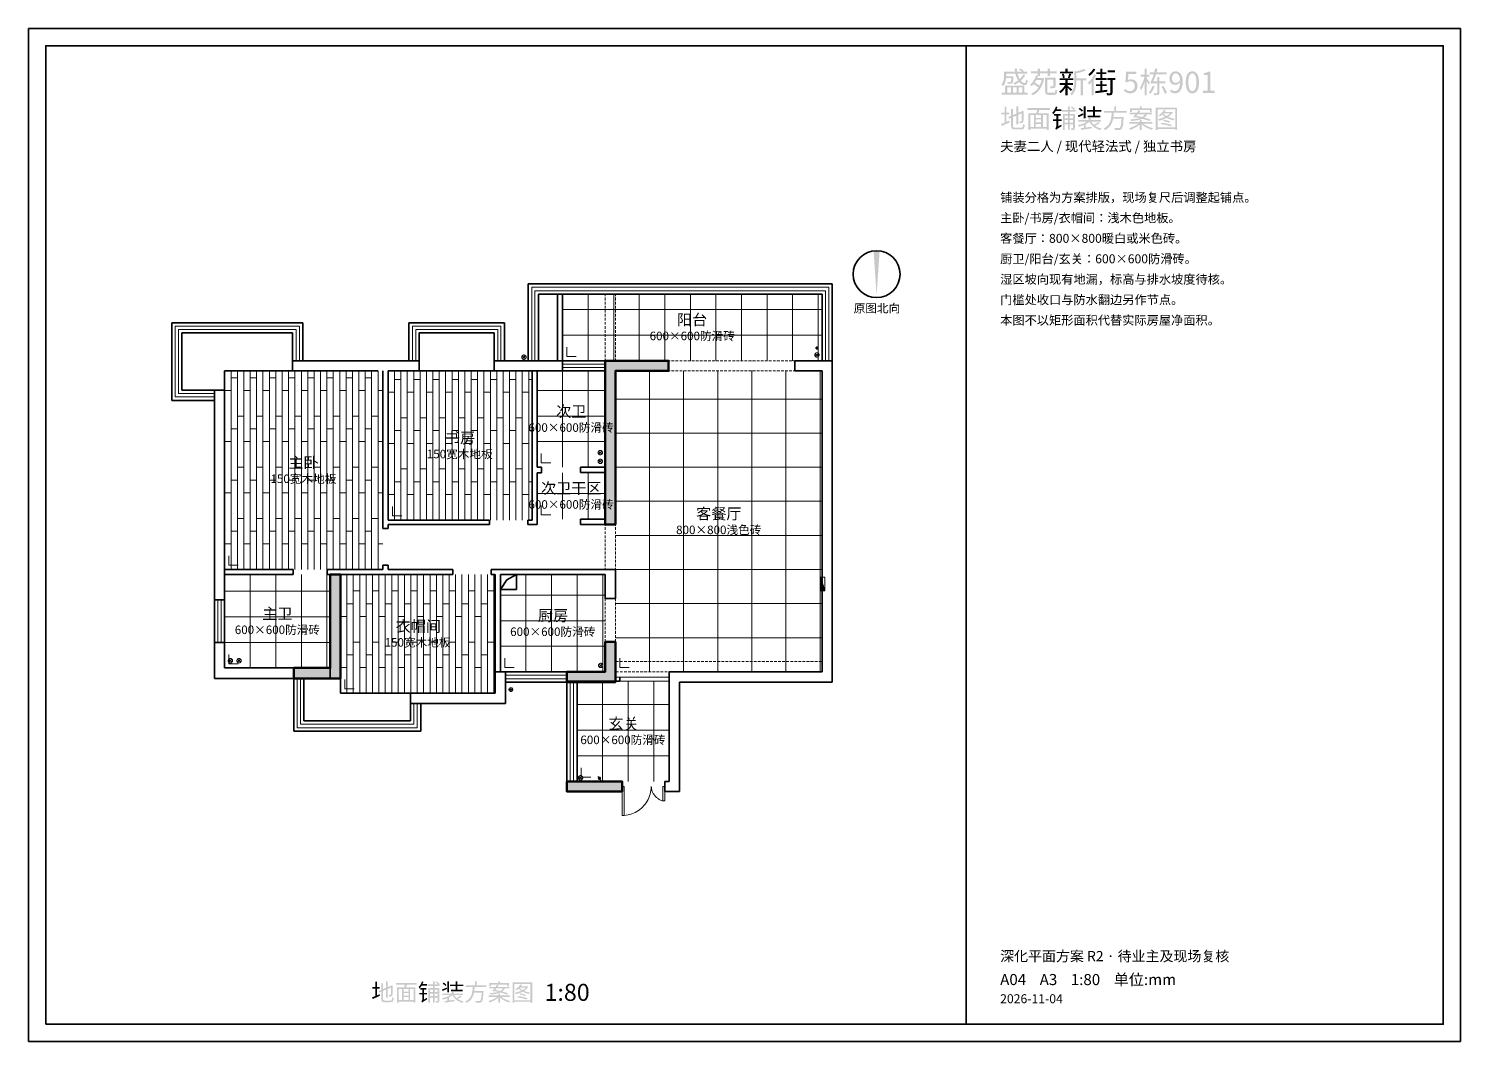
# Paper-space layout 'A04' of a CAD drawing. Header units: millimetres. Extents: x 0 to 420, y 0 to 297.
# The model-space entities are those that its viewports show. They can reach past a viewport. Long polylines and large blocks are cut down to what shows.
import ezdxf

# ---------------------------------------------------------------- set-up
doc = ezdxf.new("R2010")
doc.units = ezdxf.units.MM
doc.header["$LTSCALE"] = 100
doc.linetypes.add('DASHED', pattern=[1.524, 1.27, -0.254])
for name, color, linetype, lineweight in [('A-EX-BEAM', 8, 'Continuous', 13), ('A-EX-DOOR', 3, 'Continuous', 18), ('A-EX-OPENING', 8, 'DASHED', 13), ('A-EX-SERVICE', 6, 'Continuous', 13), ('A-EX-STRUCT', 7, 'Continuous', 50), ('A-EX-WALL', 7, 'Continuous', 35), ('A-EX-WINDOW', 4, 'Continuous', 18), ('A-NOTE', 7, 'Continuous', 18), ('A-SHEET', 7, 'Continuous', 35), ('A-TEXT', 7, 'Continuous', 18), ('R2-FLOOR', 8, 'Continuous', 9), ('R2-LEGEND', 7, 'Continuous', 18)]:
    doc.layers.add(name, color=color, linetype=linetype, lineweight=lineweight)

# ---------------------------------------------------------------- blocks, each defined once
blk = doc.blocks.new('SOURCE_PROPOSED')
at = {"layer": 'A-EX-STRUCT'}
for points in [[(8931, 9870), (10419, 9870), (10419, 9630), (9172, 9630), (9172, 6030), (8931, 6030)], [(2479, 4851), (2720, 4851), (2720, 2416), (1622, 2416), (1622, 2660), (2479, 2660)], [(8931, 3272), (9172, 3272), (9172, 2329), (8034, 2329), (8034, 2571), (8931, 2571)], [(8034, 0), (9329, 0), (9329, -241), (8034, -241)]]:
    blk.add_hatch(color=256, dxfattribs=at).paths.add_polyline_path(points)
at = {"layer": 'A-EX-BEAM'}
for p, q in [((8931, 11380), (8931, 11430)), ((9172, 11380), (9172, 11430)), ((8931, 11285), (8931, 11350)), ((8931, 11189), (8931, 11254)), ((8931, 11094), (8931, 11159)), ((9172, 11285), (9172, 11350)), ((9172, 11189), (9172, 11254)), ((9172, 11094), (9172, 11159)), ((8931, 11002), (8931, 11063)), ((8931, 10906), (8931, 10967)), ((8931, 10811), (8931, 10872)), ((8931, 10715), (8931, 10776)), ((9172, 11002), (9172, 11063)), ((9172, 10906), (9172, 10967)), ((9172, 10811), (9172, 10872)), ((9172, 10715), (9172, 10776)), ((8931, 10619), (8931, 10681)), ((8931, 10524), (8931, 10589)), ((8931, 10428), (8931, 10493)), ((9172, 10619), (9172, 10681)), ((9172, 10524), (9172, 10589)), ((9172, 10428), (9172, 10493)), ((8931, 10333), (8931, 10398)), ((8931, 10237), (8931, 10302)), ((8931, 10141), (8931, 10206)), ((8931, 10046), (8931, 10111)), ((9172, 10333), (9172, 10398)), ((9172, 10237), (9172, 10302)), ((9172, 10141), (9172, 10206)), ((9172, 10046), (9172, 10111)), ((8931, 9954), (8931, 10015)), ((8931, 9870), (8931, 9920)), ((9172, 9954), (9172, 10015)), ((9172, 9870), (9172, 9920)), ((10419, 9870), (10457, 9870)), ((10487, 9870), (10552, 9870)), ((10583, 9870), (10644, 9870)), ((10679, 9870), (10740, 9870)), ((10774, 9870), (10835, 9870)), ((10870, 9870), (10931, 9870)), ((10961, 9870), (11026, 9870)), ((11057, 9870), (11122, 9870)), ((11153, 9870), (11218, 9870)), ((11248, 9870), (11313, 9870)), ((11344, 9870), (11409, 9870)), ((11439, 9870), (11504, 9870)), ((11535, 9870), (11600, 9870)), ((11630, 9870), (11692, 9870)), ((11726, 9870), (11787, 9870)), ((11822, 9870), (11883, 9870)), ((11917, 9870), (11978, 9870)), ((12009, 9870), (12074, 9870)), ((12105, 9870), (12170, 9870)), ((12200, 9870), (12265, 9870)), ((12296, 9870), (12361, 9870)), ((12391, 9870), (12456, 9870)), ((12487, 9870), (12552, 9870)), ((12582, 9870), (12644, 9870)), ((12678, 9870), (12739, 9870)), ((12774, 9870), (12835, 9870)), ((12869, 9870), (12930, 9870)), ((12961, 9870), (13026, 9870)), ((13057, 9870), (13122, 9870)), ((13152, 9870), (13217, 9870)), ((13248, 9870), (13313, 9870)), ((13343, 9870), (13378, 9870)), ((10419, 9630), (10457, 9630)), ((10487, 9630), (10552, 9630)), ((10583, 9630), (10644, 9630)), ((10679, 9630), (10740, 9630)), ((10774, 9630), (10835, 9630)), ((10870, 9630), (10931, 9630)), ((10961, 9630), (11026, 9630)), ((11057, 9630), (11122, 9630)), ((11153, 9630), (11218, 9630)), ((11248, 9630), (11313, 9630)), ((11344, 9630), (11409, 9630)), ((11439, 9630), (11504, 9630)), ((11535, 9630), (11600, 9630)), ((11630, 9630), (11692, 9630)), ((11726, 9630), (11787, 9630)), ((11822, 9630), (11883, 9630)), ((11917, 9630), (11978, 9630)), ((12009, 9630), (12074, 9630)), ((12105, 9630), (12170, 9630)), ((12200, 9630), (12265, 9630)), ((12296, 9630), (12361, 9630)), ((12391, 9630), (12456, 9630)), ((12487, 9630), (12552, 9630)), ((12582, 9630), (12644, 9630)), ((12678, 9630), (12739, 9630)), ((12774, 9630), (12835, 9630)), ((12869, 9630), (12930, 9630)), ((12961, 9630), (13026, 9630)), ((13057, 9630), (13122, 9630)), ((13152, 9630), (13217, 9630)), ((13248, 9630), (13313, 9630)), ((13343, 9630), (13378, 9630)), ((8931, 6030), (8931, 5992)), ((8931, 5961), (8931, 5900)), ((8931, 5865), (8931, 5804)), ((8931, 5770), (8931, 5709)), ((9172, 6030), (9172, 5992)), ((9172, 5961), (9172, 5900)), ((9172, 5865), (9172, 5804)), ((9172, 5770), (9172, 5709)), ((8931, 5674), (8931, 5613)), ((8931, 5578), (8931, 5517)), ((8931, 5487), (8931, 5422)), ((8931, 5391), (8931, 5326)), ((9172, 5674), (9172, 5613)), ((9172, 5578), (9172, 5517)), ((9172, 5487), (9172, 5422)), ((9172, 5391), (9172, 5326)), ((8931, 5295), (8931, 5230)), ((8931, 5200), (8931, 5135)), ((8931, 5104), (8931, 5039)), ((9172, 5295), (9172, 5230)), ((9172, 5200), (9172, 5135)), ((9172, 5104), (9172, 5039)), ((8931, 5008), (8931, 4970)), ((9172, 5008), (9172, 4970)), ((13986, 4794), (13986, 4473)), ((14085, 4794), (13986, 4794)), ((14085, 4469), (13986, 4794)), ((13986, 4790), (13989, 4790)), ((13986, 4771), (13997, 4763)), ((13986, 4756), (14005, 4737)), ((13986, 4737), (14012, 4710)), ((13986, 4718), (14020, 4683)), ((13997, 4794), (13997, 4794)), ((14085, 4469), (14085, 4794)), ((14085, 4794), (14085, 4794)), ((13986, 4698), (14028, 4656)), ((13986, 4679), (14039, 4630)), ((13986, 4660), (14047, 4603)), ((13986, 4645), (14054, 4576)), ((13986, 4626), (14062, 4549)), ((13986, 4607), (14070, 4523)), ((13986, 4588), (14077, 4496)), ((13986, 4568), (14085, 4469)), ((13986, 4549), (14066, 4469)), ((13986, 4530), (14047, 4469)), ((13986, 4515), (14028, 4469)), ((13986, 4496), (14012, 4469)), ((13986, 4477), (13993, 4469)), ((13986, 4469), (14085, 4469)), ((13997, 4473), (13997, 4473)), ((14066, 4473), (14066, 4473)), ((8931, 4289), (8931, 4224)), ((8931, 4194), (8931, 4129)), ((8931, 4098), (8931, 4033)), ((9172, 4289), (9172, 4224)), ((9172, 4194), (9172, 4129)), ((9172, 4098), (9172, 4033)), ((8931, 4002), (8931, 3941)), ((8931, 3907), (8931, 3846)), ((8931, 3811), (8931, 3750)), ((8931, 3716), (8931, 3654)), ((9172, 4002), (9172, 3941)), ((9172, 3907), (9172, 3846)), ((9172, 3811), (9172, 3750)), ((9172, 3716), (9172, 3654)), ((8931, 3624), (8931, 3559)), ((8931, 3528), (8931, 3463)), ((8931, 3433), (8931, 3368)), ((9172, 3624), (9172, 3559)), ((9172, 3528), (9172, 3463)), ((9172, 3433), (9172, 3368)), ((8931, 3337), (8931, 3272)), ((9172, 3337), (9172, 3272)), ((9172, 2809), (9245, 2809)), ((9279, 2809), (9340, 2809)), ((9375, 2809), (9436, 2809)), ((9467, 2809), (9532, 2809)), ((9562, 2809), (9627, 2809)), ((9658, 2809), (9723, 2809)), ((9753, 2809), (9818, 2809)), ((9849, 2809), (9914, 2809)), ((9944, 2809), (10009, 2809)), ((10040, 2809), (10101, 2809)), ((10136, 2809), (10197, 2809)), ((10231, 2809), (10292, 2809)), ((10327, 2809), (10388, 2809)), ((10419, 2809), (10484, 2809)), ((10514, 2809), (10579, 2809)), ((10610, 2809), (10675, 2809)), ((10705, 2809), (10770, 2809)), ((10801, 2809), (10866, 2809)), ((10896, 2809), (10961, 2809)), ((10992, 2809), (11053, 2809)), ((11088, 2809), (11149, 2809)), ((11183, 2809), (11244, 2809)), ((11279, 2809), (11340, 2809)), ((11374, 2809), (11436, 2809)), ((11466, 2809), (11531, 2809)), ((11562, 2809), (11627, 2809)), ((11657, 2809), (11722, 2809)), ((11753, 2809), (11818, 2809)), ((11848, 2809), (11913, 2809)), ((11944, 2809), (12009, 2809)), ((12040, 2809), (12101, 2809)), ((12135, 2809), (12196, 2809)), ((12231, 2809), (12292, 2809)), ((12326, 2809), (12387, 2809)), ((12418, 2809), (12483, 2809)), ((12514, 2809), (12579, 2809)), ((12609, 2809), (12674, 2809)), ((12705, 2809), (12770, 2809)), ((12800, 2809), (12865, 2809)), ((12896, 2809), (12961, 2809)), ((12992, 2809), (13053, 2809)), ((13087, 2809), (13148, 2809)), ((13183, 2809), (13244, 2809)), ((13278, 2809), (13339, 2809)), ((13370, 2809), (13435, 2809)), ((13466, 2809), (13531, 2809)), ((13561, 2809), (13626, 2809)), ((13657, 2809), (13722, 2809)), ((13752, 2809), (13817, 2809)), ((13848, 2809), (13913, 2809)), ((13944, 2809), (14020, 2809)), ((9172, 2571), (9245, 2571)), ((9279, 2571), (9340, 2571)), ((9375, 2571), (9436, 2571)), ((9467, 2571), (9532, 2571)), ((9562, 2571), (9627, 2571)), ((9658, 2571), (9723, 2571)), ((9753, 2571), (9818, 2571)), ((9849, 2571), (9914, 2571)), ((9944, 2571), (10009, 2571)), ((10040, 2571), (10101, 2571)), ((10136, 2571), (10197, 2571)), ((10231, 2571), (10292, 2571)), ((10327, 2571), (10388, 2571)), ((10419, 2571), (10484, 2571)), ((10514, 2571), (10579, 2571)), ((10610, 2571), (10675, 2571)), ((10705, 2571), (10770, 2571)), ((10801, 2571), (10866, 2571)), ((10896, 2571), (10961, 2571)), ((10992, 2571), (11053, 2571)), ((11088, 2571), (11149, 2571)), ((11183, 2571), (11244, 2571)), ((11279, 2571), (11340, 2571)), ((11374, 2571), (11436, 2571)), ((11466, 2571), (11531, 2571)), ((11562, 2571), (11627, 2571)), ((11657, 2571), (11722, 2571)), ((11753, 2571), (11818, 2571)), ((11848, 2571), (11913, 2571)), ((11944, 2571), (12009, 2571)), ((12040, 2571), (12101, 2571)), ((12135, 2571), (12196, 2571)), ((12231, 2571), (12292, 2571)), ((12326, 2571), (12387, 2571)), ((12418, 2571), (12483, 2571)), ((12514, 2571), (12579, 2571)), ((12609, 2571), (12674, 2571)), ((12705, 2571), (12770, 2571)), ((12800, 2571), (12865, 2571)), ((12896, 2571), (12961, 2571)), ((12992, 2571), (13053, 2571)), ((13087, 2571), (13148, 2571)), ((13183, 2571), (13244, 2571)), ((13278, 2571), (13339, 2571)), ((13370, 2571), (13435, 2571)), ((13466, 2571), (13531, 2571)), ((13561, 2571), (13626, 2571)), ((13657, 2571), (13722, 2571)), ((13752, 2571), (13817, 2571)), ((13848, 2571), (13913, 2571)), ((13944, 2571), (14020, 2571))]:
    blk.add_line(p, q, dxfattribs=at)
at = {"layer": 'A-EX-DOOR'}
for p, q in [((10285, -459), (10285, -122)), ((10331, -122), (10285, -122)), ((10331, -122), (10331, -459)), ((10331, -459), (10285, -459))]:
    blk.add_line(p, q, dxfattribs=at)
blk.add_lwpolyline([(9329, -122), (9375, -122), (9375, -799), (9329, -799)], close=True, dxfattribs=at)
for points in [[(9331, -799), (9377, -798), (9423, -793), (9468, -785), (9511, -775), (9554, -762), (9595, -746), (9635, -727), (9673, -706), (9710, -683), (9746, -658), (9779, -630), (9811, -600), (9840, -569), (9868, -535), (9894, -500), (9917, -463), (9938, -425), (9956, -385), (9972, -343), (9985, -301), (9996, -257), (10003, -213), (10008, -167), (10009, -120)], [(10013, -118), (10014, -138), (10016, -158), (10019, -178), (10024, -197), (10029, -216), (10035, -235), (10042, -253), (10050, -271), (10060, -288), (10070, -304), (10080, -320), (10092, -335), (10105, -350), (10118, -364), (10132, -377), (10147, -390), (10162, -401), (10179, -412), (10195, -422), (10213, -431), (10231, -439), (10250, -446), (10269, -453), (10288, -458)]]:
    blk.add_lwpolyline(points, dxfattribs=at)
at = {"layer": 'A-EX-OPENING'}
for p, q in [((9172, 2447), (10430, 2447)), ((9272, 2348), (10430, 2348))]:
    blk.add_line(p, q, dxfattribs=at)
at = {"layer": 'A-EX-SERVICE'}
for p, q in [((8931, 11380), (8931, 11430)), ((9172, 11380), (9172, 11430)), ((8931, 11285), (8931, 11350)), ((8931, 11189), (8931, 11254)), ((8931, 11094), (8931, 11159)), ((9172, 11285), (9172, 11350)), ((9172, 11189), (9172, 11254)), ((9172, 11094), (9172, 11159)), ((8931, 11002), (8931, 11063)), ((8931, 10906), (8931, 10967)), ((8931, 10811), (8931, 10872)), ((8931, 10715), (8931, 10776)), ((9172, 11002), (9172, 11063)), ((9172, 10906), (9172, 10967)), ((9172, 10811), (9172, 10872)), ((9172, 10715), (9172, 10776)), ((8931, 10619), (8931, 10681)), ((8931, 10524), (8931, 10589)), ((8931, 10428), (8931, 10493)), ((9172, 10619), (9172, 10681)), ((9172, 10524), (9172, 10589)), ((9172, 10428), (9172, 10493)), ((8931, 10333), (8931, 10398)), ((8931, 10237), (8931, 10302)), ((8931, 10141), (8931, 10206)), ((8931, 10046), (8931, 10111)), ((9172, 10333), (9172, 10398)), ((9172, 10237), (9172, 10302)), ((9172, 10141), (9172, 10206)), ((9172, 10046), (9172, 10111)), ((13875, 10145), (13917, 10180)), ((13921, 10149), (13875, 10176)), ((7064, 9920), (6980, 9981)), ((6984, 9912), (7060, 9989)), ((8931, 9954), (8931, 10015)), ((8931, 9870), (8931, 9920)), ((9172, 9954), (9172, 10015)), ((9172, 9870), (9172, 9920)), ((10419, 9870), (10457, 9870)), ((10487, 9870), (10552, 9870)), ((10583, 9870), (10644, 9870)), ((10679, 9870), (10740, 9870)), ((10774, 9870), (10835, 9870)), ((10870, 9870), (10931, 9870)), ((10961, 9870), (11026, 9870)), ((11057, 9870), (11122, 9870)), ((11153, 9870), (11218, 9870)), ((11248, 9870), (11313, 9870)), ((11344, 9870), (11409, 9870)), ((11439, 9870), (11504, 9870)), ((11535, 9870), (11600, 9870)), ((11630, 9870), (11692, 9870)), ((11726, 9870), (11787, 9870)), ((11822, 9870), (11883, 9870)), ((11917, 9870), (11978, 9870)), ((12009, 9870), (12074, 9870)), ((12105, 9870), (12170, 9870)), ((12200, 9870), (12265, 9870)), ((12296, 9870), (12361, 9870)), ((12391, 9870), (12456, 9870)), ((12487, 9870), (12552, 9870)), ((12582, 9870), (12644, 9870)), ((12678, 9870), (12739, 9870)), ((12774, 9870), (12835, 9870)), ((12869, 9870), (12930, 9870)), ((12961, 9870), (13026, 9870)), ((13057, 9870), (13122, 9870)), ((13152, 9870), (13217, 9870)), ((13248, 9870), (13313, 9870)), ((13343, 9870), (13378, 9870)), ((13940, 9973), (13856, 10034)), ((13859, 9966), (13936, 10042)), ((10419, 9630), (10457, 9630)), ((10487, 9630), (10552, 9630)), ((10583, 9630), (10644, 9630)), ((10679, 9630), (10740, 9630)), ((10774, 9630), (10835, 9630)), ((10870, 9630), (10931, 9630)), ((10961, 9630), (11026, 9630)), ((11057, 9630), (11122, 9630)), ((11153, 9630), (11218, 9630)), ((11248, 9630), (11313, 9630)), ((11344, 9630), (11409, 9630)), ((11439, 9630), (11504, 9630)), ((11535, 9630), (11600, 9630)), ((11630, 9630), (11692, 9630)), ((11726, 9630), (11787, 9630)), ((11822, 9630), (11883, 9630)), ((11917, 9630), (11978, 9630)), ((12009, 9630), (12074, 9630)), ((12105, 9630), (12170, 9630)), ((12200, 9630), (12265, 9630)), ((12296, 9630), (12361, 9630)), ((12391, 9630), (12456, 9630)), ((12487, 9630), (12552, 9630)), ((12582, 9630), (12644, 9630)), ((12678, 9630), (12739, 9630)), ((12774, 9630), (12835, 9630)), ((12869, 9630), (12930, 9630)), ((12961, 9630), (13026, 9630)), ((13057, 9630), (13122, 9630)), ((13152, 9630), (13217, 9630)), ((13248, 9630), (13313, 9630)), ((13343, 9630), (13378, 9630)), ((8855, 7681), (8771, 7742)), ((8775, 7673), (8851, 7750)), ((8855, 7475), (8771, 7540)), ((8775, 7471), (8851, 7543)), ((8931, 6030), (8931, 5992)), ((8931, 5961), (8931, 5900)), ((8931, 5865), (8931, 5804)), ((8931, 5770), (8931, 5709)), ((9172, 6030), (9172, 5992)), ((9172, 5961), (9172, 5900)), ((9172, 5865), (9172, 5804)), ((9172, 5770), (9172, 5709)), ((8931, 5674), (8931, 5613)), ((8931, 5578), (8931, 5517)), ((8931, 5487), (8931, 5422)), ((8931, 5391), (8931, 5326)), ((9172, 5674), (9172, 5613)), ((9172, 5578), (9172, 5517)), ((9172, 5487), (9172, 5422)), ((9172, 5391), (9172, 5326)), ((8931, 5295), (8931, 5230)), ((8931, 5200), (8931, 5135)), ((8931, 5104), (8931, 5039)), ((9172, 5295), (9172, 5230)), ((9172, 5200), (9172, 5135)), ((9172, 5104), (9172, 5039)), ((8931, 5008), (8931, 4970)), ((9172, 5008), (9172, 4970)), ((13986, 4794), (13986, 4473)), ((14085, 4794), (13986, 4794)), ((14085, 4469), (13986, 4794)), ((13986, 4790), (13989, 4790)), ((13986, 4771), (13997, 4763)), ((13986, 4756), (14005, 4737)), ((13986, 4737), (14012, 4710)), ((13986, 4718), (14020, 4683)), ((13997, 4794), (13997, 4794)), ((14085, 4469), (14085, 4794)), ((14085, 4794), (14085, 4794)), ((13986, 4698), (14028, 4656)), ((13986, 4679), (14039, 4630)), ((13986, 4660), (14047, 4603)), ((13986, 4645), (14054, 4576)), ((13986, 4626), (14062, 4549)), ((13986, 4607), (14070, 4523)), ((13986, 4588), (14077, 4496)), ((13986, 4568), (14085, 4469)), ((13986, 4549), (14066, 4469)), ((13986, 4530), (14047, 4469)), ((13986, 4515), (14028, 4469)), ((13986, 4496), (14012, 4469)), ((13986, 4477), (13993, 4469)), ((13986, 4469), (14085, 4469)), ((13997, 4473), (13997, 4473)), ((14066, 4473), (14066, 4473)), ((8931, 4289), (8931, 4224)), ((8931, 4194), (8931, 4129)), ((8931, 4098), (8931, 4033)), ((9172, 4289), (9172, 4224)), ((9172, 4194), (9172, 4129)), ((9172, 4098), (9172, 4033)), ((8931, 4002), (8931, 3941)), ((8931, 3907), (8931, 3846)), ((8931, 3811), (8931, 3750)), ((8931, 3716), (8931, 3654)), ((9172, 4002), (9172, 3941)), ((9172, 3907), (9172, 3846)), ((9172, 3811), (9172, 3750)), ((9172, 3716), (9172, 3654)), ((8931, 3624), (8931, 3559)), ((8931, 3528), (8931, 3463)), ((8931, 3433), (8931, 3368)), ((9172, 3624), (9172, 3559)), ((9172, 3528), (9172, 3463)), ((9172, 3433), (9172, 3368)), ((8931, 3337), (8931, 3272)), ((9172, 3337), (9172, 3272)), ((176, 2798), (92, 2863)), ((96, 2794), (172, 2867)), ((379, 2798), (295, 2863)), ((298, 2794), (375, 2867)), ((8866, 2687), (8778, 2748)), ((8786, 2679), (8859, 2752)), ((9172, 2809), (9245, 2809)), ((9279, 2809), (9340, 2809)), ((9375, 2809), (9436, 2809)), ((9467, 2809), (9532, 2809)), ((9562, 2809), (9627, 2809)), ((9658, 2809), (9723, 2809)), ((9753, 2809), (9818, 2809)), ((9849, 2809), (9914, 2809)), ((9944, 2809), (10009, 2809)), ((10040, 2809), (10101, 2809)), ((10136, 2809), (10197, 2809)), ((10231, 2809), (10292, 2809)), ((10327, 2809), (10388, 2809)), ((10419, 2809), (10484, 2809)), ((10514, 2809), (10579, 2809)), ((10610, 2809), (10675, 2809)), ((10705, 2809), (10770, 2809)), ((10801, 2809), (10866, 2809)), ((10896, 2809), (10961, 2809)), ((10992, 2809), (11053, 2809)), ((11088, 2809), (11149, 2809)), ((11183, 2809), (11244, 2809)), ((11279, 2809), (11340, 2809)), ((11374, 2809), (11436, 2809)), ((11466, 2809), (11531, 2809)), ((11562, 2809), (11627, 2809)), ((11657, 2809), (11722, 2809)), ((11753, 2809), (11818, 2809)), ((11848, 2809), (11913, 2809)), ((11944, 2809), (12009, 2809)), ((12040, 2809), (12101, 2809)), ((12135, 2809), (12196, 2809)), ((12231, 2809), (12292, 2809)), ((12326, 2809), (12387, 2809)), ((12418, 2809), (12483, 2809)), ((12514, 2809), (12579, 2809)), ((12609, 2809), (12674, 2809)), ((12705, 2809), (12770, 2809)), ((12800, 2809), (12865, 2809)), ((12896, 2809), (12961, 2809)), ((12992, 2809), (13053, 2809)), ((13087, 2809), (13148, 2809)), ((13183, 2809), (13244, 2809)), ((13278, 2809), (13339, 2809)), ((13370, 2809), (13435, 2809)), ((13466, 2809), (13531, 2809)), ((13561, 2809), (13626, 2809)), ((13657, 2809), (13722, 2809)), ((13752, 2809), (13817, 2809)), ((13848, 2809), (13913, 2809)), ((13944, 2809), (14020, 2809)), ((9172, 2571), (9245, 2571)), ((9279, 2571), (9340, 2571)), ((9375, 2571), (9436, 2571)), ((9467, 2571), (9532, 2571)), ((9562, 2571), (9627, 2571)), ((9658, 2571), (9723, 2571)), ((9753, 2571), (9818, 2571)), ((9849, 2571), (9914, 2571)), ((9944, 2571), (10009, 2571)), ((10040, 2571), (10101, 2571)), ((10136, 2571), (10197, 2571)), ((10231, 2571), (10292, 2571)), ((10327, 2571), (10388, 2571)), ((10419, 2571), (10484, 2571)), ((10514, 2571), (10579, 2571)), ((10610, 2571), (10675, 2571)), ((10705, 2571), (10770, 2571)), ((10801, 2571), (10866, 2571)), ((10896, 2571), (10961, 2571)), ((10992, 2571), (11053, 2571)), ((11088, 2571), (11149, 2571)), ((11183, 2571), (11244, 2571)), ((11279, 2571), (11340, 2571)), ((11374, 2571), (11436, 2571)), ((11466, 2571), (11531, 2571)), ((11562, 2571), (11627, 2571)), ((11657, 2571), (11722, 2571)), ((11753, 2571), (11818, 2571)), ((11848, 2571), (11913, 2571)), ((11944, 2571), (12009, 2571)), ((12040, 2571), (12101, 2571)), ((12135, 2571), (12196, 2571)), ((12231, 2571), (12292, 2571)), ((12326, 2571), (12387, 2571)), ((12418, 2571), (12483, 2571)), ((12514, 2571), (12579, 2571)), ((12609, 2571), (12674, 2571)), ((12705, 2571), (12770, 2571)), ((12800, 2571), (12865, 2571)), ((12896, 2571), (12961, 2571)), ((12992, 2571), (13053, 2571)), ((13087, 2571), (13148, 2571)), ((13183, 2571), (13244, 2571)), ((13278, 2571), (13339, 2571)), ((13370, 2571), (13435, 2571)), ((13466, 2571), (13531, 2571)), ((13561, 2571), (13626, 2571)), ((13657, 2571), (13722, 2571)), ((13752, 2571), (13817, 2571)), ((13848, 2571), (13913, 2571)), ((13944, 2571), (14020, 2571)), ((6669, 2153), (6684, 2153)), ((6684, 2153), (6688, 2153)), ((6692, 2153), (6707, 2153)), ((6711, 2130), (6707, 2126)), ((6707, 2126), (6711, 2122)), ((6711, 2153), (6719, 2153)), ((6715, 2134), (6711, 2130)), ((6711, 2122), (6715, 2118)), ((6715, 2187), (6715, 2202)), ((6715, 2179), (6715, 2183)), ((6715, 2164), (6715, 2176)), ((6715, 2149), (6715, 2156)), ((6715, 2130), (6715, 2145)), ((6719, 2130), (6715, 2134)), ((6715, 2107), (6715, 2122)), ((6715, 2118), (6719, 2122)), ((6722, 2126), (6719, 2130)), ((6719, 2122), (6722, 2126)), ((6722, 2153), (6738, 2153)), ((6742, 2153), (6746, 2153)), ((6749, 2153), (6765, 2153)), ((8392, 50), (8308, 111)), ((8312, 42), (8389, 119)), ((8759, 115), (8828, 23)), ((8767, 73), (8771, 76)), ((8821, 73), (8767, 73)), ((8821, 73), (8767, 73)), ((8767, 73), (8821, 65)), ((8767, 73), (8821, 65)), ((8771, 65), (8767, 73)), ((8771, 80), (8775, 84)), ((8821, 80), (8771, 80)), ((8821, 80), (8771, 80)), ((8771, 80), (8821, 76)), ((8771, 80), (8821, 76)), ((8771, 76), (8771, 80)), ((8821, 76), (8771, 76)), ((8821, 76), (8771, 76)), ((8771, 76), (8821, 73)), ((8771, 76), (8821, 73)), ((8821, 65), (8771, 65)), ((8821, 65), (8771, 65)), ((8771, 65), (8821, 61)), ((8771, 65), (8821, 61)), ((8771, 61), (8771, 65)), ((8821, 61), (8771, 61)), ((8821, 61), (8771, 61)), ((8771, 61), (8817, 57)), ((8771, 61), (8817, 57)), ((8775, 57), (8771, 61)), ((8775, 88), (8778, 92)), ((8817, 88), (8775, 88)), ((8817, 88), (8775, 88)), ((8775, 88), (8817, 84)), ((8775, 88), (8817, 84)), ((8775, 84), (8775, 88)), ((8817, 84), (8775, 84)), ((8817, 84), (8775, 84)), ((8775, 84), (8821, 80)), ((8775, 84), (8821, 80)), ((8817, 57), (8775, 57)), ((8817, 57), (8775, 57)), ((8775, 57), (8817, 54)), ((8775, 57), (8817, 54)), ((8775, 54), (8775, 57)), ((8817, 54), (8775, 54)), ((8817, 54), (8775, 54)), ((8775, 54), (8813, 50)), ((8775, 54), (8813, 50)), ((8778, 50), (8775, 54)), ((8778, 92), (8782, 96)), ((8813, 92), (8778, 92)), ((8813, 92), (8778, 92)), ((8778, 92), (8817, 88)), ((8778, 92), (8817, 88)), ((8813, 50), (8778, 50)), ((8813, 50), (8778, 50)), ((8778, 50), (8805, 46)), ((8778, 50), (8805, 46)), ((8782, 46), (8778, 50)), ((8805, 96), (8782, 96)), ((8782, 96), (8786, 96)), ((8805, 96), (8782, 96)), ((8782, 96), (8813, 92)), ((8782, 96), (8813, 92)), ((8805, 46), (8782, 46)), ((8805, 46), (8782, 46)), ((8782, 46), (8801, 46)), ((8782, 46), (8801, 46)), ((8786, 46), (8782, 46)), ((8801, 96), (8786, 96)), ((8786, 96), (8794, 96)), ((8801, 96), (8786, 96)), ((8786, 96), (8805, 96)), ((8786, 96), (8805, 96)), ((8801, 46), (8786, 46)), ((8801, 46), (8786, 46)), ((8786, 46), (8798, 46)), ((8786, 46), (8798, 46)), ((8794, 46), (8786, 46)), ((8798, 96), (8794, 96)), ((8794, 96), (8801, 96)), ((8794, 96), (8801, 96)), ((8798, 46), (8794, 46)), ((8801, 96), (8798, 96)), ((8798, 46), (8801, 46)), ((8805, 96), (8801, 96)), ((8801, 46), (8805, 46)), ((8813, 92), (8805, 96)), ((8805, 46), (8813, 50)), ((8817, 88), (8813, 92)), ((8813, 50), (8817, 54)), ((8817, 84), (8817, 88)), ((8821, 80), (8817, 84)), ((8817, 57), (8821, 61)), ((8817, 54), (8817, 57)), ((8821, 76), (8821, 80)), ((8821, 73), (8821, 76)), ((8821, 65), (8821, 73)), ((8821, 61), (8821, 65))]:
    blk.add_line(p, q, dxfattribs=at)
for points in [[(13900, 10191), (13898, 10191), (13896, 10191), (13895, 10191), (13893, 10190), (13891, 10190), (13890, 10189), (13888, 10189), (13887, 10188), (13886, 10187), (13884, 10186), (13883, 10185), (13882, 10184), (13881, 10183), (13880, 10182), (13879, 10180), (13878, 10179), (13877, 10177), (13877, 10176), (13876, 10174), (13876, 10173), (13875, 10171), (13875, 10170), (13875, 10168), (13875, 10166)], [(13875, 10166), (13875, 10165), (13875, 10163), (13875, 10161), (13876, 10160), (13876, 10158), (13877, 10157), (13877, 10155), (13878, 10154), (13879, 10152), (13880, 10151), (13881, 10150), (13882, 10149), (13883, 10148), (13884, 10147), (13886, 10146), (13887, 10145), (13888, 10144), (13890, 10143), (13891, 10143), (13893, 10142), (13895, 10142), (13896, 10142), (13898, 10142), (13900, 10141)], [(13924, 10166), (13924, 10168), (13924, 10170), (13924, 10171), (13924, 10173), (13923, 10174), (13922, 10176), (13922, 10177), (13921, 10179), (13920, 10180), (13919, 10182), (13918, 10183), (13917, 10184), (13916, 10185), (13915, 10186), (13913, 10187), (13912, 10188), (13911, 10189), (13909, 10189), (13908, 10190), (13906, 10190), (13905, 10191), (13903, 10191), (13901, 10191), (13900, 10191)], [(13900, 10141), (13901, 10142), (13903, 10142), (13905, 10142), (13906, 10142), (13908, 10143), (13909, 10143), (13911, 10144), (13912, 10145), (13913, 10146), (13915, 10147), (13916, 10148), (13917, 10149), (13918, 10150), (13919, 10151), (13920, 10152), (13921, 10154), (13922, 10155), (13922, 10157), (13923, 10158), (13924, 10160), (13924, 10161), (13924, 10163), (13924, 10165), (13924, 10166)], [(7024, 10004), (7020, 10004), (7017, 10003), (7013, 10003), (7010, 10002), (7007, 10001), (7004, 10000), (7001, 9998), (6998, 9997), (6995, 9995), (6992, 9993), (6990, 9991), (6987, 9989), (6985, 9986), (6983, 9984), (6981, 9981), (6979, 9978), (6978, 9975), (6976, 9972), (6975, 9969), (6974, 9966), (6973, 9963), (6973, 9959), (6972, 9956), (6972, 9952)], [(6972, 9952), (6972, 9949), (6973, 9945), (6973, 9942), (6974, 9938), (6975, 9935), (6976, 9932), (6978, 9929), (6979, 9926), (6981, 9923), (6983, 9921), (6985, 9918), (6987, 9916), (6990, 9913), (6992, 9911), (6995, 9909), (6998, 9908), (7001, 9906), (7004, 9905), (7007, 9903), (7010, 9902), (7013, 9902), (7017, 9901), (7020, 9901), (7024, 9901)], [(7076, 9952), (7076, 9956), (7075, 9959), (7075, 9963), (7074, 9966), (7073, 9969), (7072, 9972), (7070, 9975), (7069, 9978), (7067, 9981), (7065, 9984), (7063, 9986), (7061, 9989), (7058, 9991), (7056, 9993), (7053, 9995), (7050, 9997), (7047, 9998), (7044, 10000), (7041, 10001), (7038, 10002), (7034, 10003), (7031, 10003), (7027, 10004), (7024, 10004)], [(7024, 9901), (7027, 9901), (7031, 9901), (7034, 9902), (7038, 9902), (7041, 9903), (7044, 9905), (7047, 9906), (7050, 9908), (7053, 9909), (7056, 9911), (7058, 9913), (7061, 9916), (7063, 9918), (7065, 9921), (7067, 9923), (7069, 9926), (7070, 9929), (7072, 9932), (7073, 9935), (7074, 9938), (7075, 9942), (7075, 9945), (7076, 9949), (7076, 9952)], [(13900, 10057), (13896, 10057), (13893, 10057), (13889, 10056), (13886, 10056), (13883, 10055), (13879, 10053), (13876, 10052), (13874, 10050), (13871, 10049), (13868, 10047), (13865, 10044), (13863, 10042), (13861, 10040), (13859, 10037), (13857, 10035), (13855, 10032), (13853, 10029), (13852, 10026), (13851, 10023), (13850, 10019), (13849, 10016), (13848, 10013), (13848, 10009), (13848, 10006)], [(13848, 10006), (13848, 10002), (13848, 9999), (13849, 9995), (13850, 9992), (13851, 9989), (13852, 9986), (13853, 9983), (13855, 9980), (13857, 9977), (13859, 9974), (13861, 9972), (13863, 9969), (13865, 9967), (13868, 9965), (13871, 9963), (13874, 9961), (13876, 9960), (13879, 9958), (13883, 9957), (13886, 9956), (13889, 9955), (13893, 9955), (13896, 9954), (13900, 9954)], [(13951, 10006), (13951, 10009), (13951, 10013), (13950, 10016), (13949, 10019), (13948, 10023), (13947, 10026), (13946, 10029), (13944, 10032), (13942, 10035), (13940, 10037), (13938, 10040), (13936, 10042), (13934, 10044), (13931, 10047), (13928, 10049), (13926, 10050), (13923, 10052), (13920, 10053), (13917, 10055), (13913, 10056), (13910, 10056), (13907, 10057), (13903, 10057), (13900, 10057)], [(13900, 9954), (13903, 9954), (13907, 9955), (13910, 9955), (13913, 9956), (13917, 9957), (13920, 9958), (13923, 9960), (13926, 9961), (13928, 9963), (13931, 9965), (13934, 9967), (13936, 9969), (13938, 9972), (13940, 9974), (13942, 9977), (13944, 9980), (13946, 9983), (13947, 9986), (13948, 9989), (13949, 9992), (13950, 9995), (13951, 9999), (13951, 10002), (13951, 10006)], [(8815, 7765), (8811, 7765), (8808, 7765), (8804, 7764), (8801, 7763), (8798, 7762), (8795, 7761), (8792, 7760), (8789, 7758), (8786, 7756), (8783, 7754), (8781, 7752), (8778, 7750), (8776, 7748), (8774, 7745), (8772, 7742), (8770, 7739), (8769, 7737), (8767, 7734), (8766, 7730), (8765, 7727), (8764, 7724), (8764, 7720), (8763, 7717), (8763, 7713)], [(8866, 7713), (8866, 7717), (8866, 7720), (8865, 7724), (8865, 7727), (8864, 7730), (8862, 7734), (8861, 7737), (8859, 7739), (8858, 7742), (8856, 7745), (8854, 7748), (8851, 7750), (8849, 7752), (8846, 7754), (8844, 7756), (8841, 7758), (8838, 7760), (8835, 7761), (8832, 7762), (8828, 7763), (8825, 7764), (8822, 7765), (8818, 7765), (8815, 7765)], [(8763, 7713), (8763, 7710), (8764, 7706), (8764, 7703), (8765, 7700), (8766, 7696), (8767, 7693), (8769, 7690), (8770, 7687), (8772, 7685), (8774, 7682), (8776, 7679), (8778, 7677), (8781, 7675), (8783, 7673), (8786, 7671), (8789, 7669), (8792, 7667), (8795, 7666), (8798, 7665), (8801, 7664), (8804, 7663), (8808, 7662), (8811, 7662), (8815, 7662)], [(8815, 7559), (8811, 7559), (8808, 7558), (8804, 7558), (8801, 7557), (8798, 7556), (8795, 7555), (8792, 7553), (8789, 7552), (8786, 7550), (8783, 7548), (8781, 7546), (8778, 7544), (8776, 7541), (8774, 7539), (8772, 7536), (8770, 7533), (8769, 7530), (8767, 7527), (8766, 7524), (8765, 7521), (8764, 7517), (8764, 7514), (8763, 7511), (8763, 7507)], [(8763, 7507), (8763, 7504), (8764, 7500), (8764, 7497), (8765, 7493), (8766, 7490), (8767, 7487), (8769, 7484), (8770, 7481), (8772, 7478), (8774, 7476), (8776, 7473), (8778, 7471), (8781, 7468), (8783, 7466), (8786, 7464), (8789, 7463), (8792, 7461), (8795, 7460), (8798, 7458), (8801, 7457), (8804, 7457), (8808, 7456), (8811, 7456), (8815, 7455)], [(8815, 7662), (8818, 7662), (8822, 7662), (8825, 7663), (8828, 7664), (8832, 7665), (8835, 7666), (8838, 7667), (8841, 7669), (8844, 7671), (8846, 7673), (8849, 7675), (8851, 7677), (8854, 7679), (8856, 7682), (8858, 7685), (8859, 7687), (8861, 7690), (8862, 7693), (8864, 7696), (8865, 7700), (8865, 7703), (8866, 7706), (8866, 7710), (8866, 7713)], [(8866, 7507), (8866, 7511), (8866, 7514), (8865, 7517), (8865, 7521), (8864, 7524), (8862, 7527), (8861, 7530), (8859, 7533), (8858, 7536), (8856, 7539), (8854, 7541), (8851, 7544), (8849, 7546), (8846, 7548), (8844, 7550), (8841, 7552), (8838, 7553), (8835, 7555), (8832, 7556), (8828, 7557), (8825, 7558), (8822, 7558), (8818, 7559), (8815, 7559)], [(8815, 7455), (8818, 7456), (8822, 7456), (8825, 7457), (8828, 7457), (8832, 7458), (8835, 7460), (8838, 7461), (8841, 7463), (8844, 7464), (8846, 7466), (8849, 7468), (8851, 7471), (8854, 7473), (8856, 7476), (8858, 7478), (8859, 7481), (8861, 7484), (8862, 7487), (8864, 7490), (8865, 7493), (8865, 7497), (8866, 7500), (8866, 7504), (8866, 7507)], [(136, 2882), (132, 2882), (129, 2881), (125, 2881), (122, 2880), (119, 2879), (116, 2878), (113, 2876), (110, 2875), (107, 2873), (104, 2871), (102, 2869), (99, 2867), (97, 2864), (95, 2862), (93, 2859), (91, 2856), (90, 2853), (88, 2850), (87, 2847), (86, 2844), (85, 2841), (85, 2837), (84, 2834), (84, 2830)], [(84, 2830), (84, 2827), (85, 2823), (85, 2820), (86, 2816), (87, 2813), (88, 2810), (90, 2807), (91, 2804), (93, 2801), (95, 2799), (97, 2796), (99, 2794), (102, 2791), (104, 2789), (107, 2787), (110, 2786), (113, 2784), (116, 2783), (119, 2781), (122, 2780), (125, 2780), (129, 2779), (132, 2779), (136, 2779)], [(187, 2830), (187, 2834), (187, 2837), (186, 2841), (186, 2844), (185, 2847), (183, 2850), (182, 2853), (180, 2856), (179, 2859), (177, 2862), (175, 2864), (172, 2867), (170, 2869), (167, 2871), (165, 2873), (162, 2875), (159, 2876), (156, 2878), (153, 2879), (150, 2880), (146, 2881), (143, 2881), (139, 2882), (136, 2882)], [(136, 2779), (139, 2779), (143, 2779), (146, 2780), (150, 2780), (153, 2781), (156, 2783), (159, 2784), (162, 2786), (165, 2787), (167, 2789), (170, 2791), (172, 2794), (175, 2796), (177, 2799), (179, 2801), (180, 2804), (182, 2807), (183, 2810), (185, 2813), (186, 2816), (186, 2820), (187, 2823), (187, 2827), (187, 2830)], [(339, 2882), (335, 2882), (332, 2881), (328, 2881), (325, 2880), (322, 2879), (318, 2878), (315, 2876), (312, 2875), (310, 2873), (307, 2871), (304, 2869), (302, 2867), (300, 2864), (298, 2862), (296, 2859), (294, 2856), (292, 2853), (291, 2850), (290, 2847), (289, 2844), (288, 2841), (287, 2837), (287, 2834), (287, 2830)], [(287, 2830), (287, 2827), (287, 2823), (288, 2820), (289, 2816), (290, 2813), (291, 2810), (292, 2807), (294, 2804), (296, 2801), (298, 2799), (300, 2796), (302, 2794), (304, 2791), (307, 2789), (310, 2787), (312, 2786), (315, 2784), (318, 2783), (322, 2781), (325, 2780), (328, 2780), (332, 2779), (335, 2779), (339, 2779)], [(390, 2830), (390, 2834), (390, 2837), (389, 2841), (388, 2844), (387, 2847), (386, 2850), (385, 2853), (383, 2856), (381, 2859), (379, 2862), (377, 2864), (375, 2867), (373, 2869), (370, 2871), (367, 2873), (365, 2875), (362, 2876), (359, 2878), (356, 2879), (352, 2880), (349, 2881), (346, 2881), (342, 2882), (339, 2882)], [(339, 2779), (342, 2779), (346, 2779), (349, 2780), (352, 2780), (356, 2781), (359, 2783), (362, 2784), (365, 2786), (367, 2787), (370, 2789), (373, 2791), (375, 2794), (377, 2796), (379, 2799), (381, 2801), (383, 2804), (385, 2807), (386, 2810), (387, 2813), (388, 2816), (389, 2820), (390, 2823), (390, 2827), (390, 2830)], [(8826, 2771), (8823, 2771), (8819, 2770), (8816, 2770), (8813, 2769), (8809, 2768), (8806, 2767), (8803, 2765), (8800, 2764), (8797, 2762), (8795, 2760), (8792, 2758), (8790, 2756), (8787, 2753), (8785, 2751), (8783, 2748), (8782, 2745), (8780, 2742), (8779, 2739), (8777, 2736), (8776, 2733), (8776, 2730), (8775, 2726), (8775, 2723), (8775, 2719)], [(8775, 2719), (8775, 2716), (8775, 2712), (8776, 2709), (8776, 2706), (8777, 2702), (8779, 2699), (8780, 2696), (8782, 2693), (8783, 2690), (8785, 2688), (8787, 2685), (8790, 2683), (8792, 2681), (8795, 2678), (8797, 2676), (8800, 2675), (8803, 2673), (8806, 2672), (8809, 2670), (8813, 2669), (8816, 2669), (8819, 2668), (8823, 2668), (8826, 2668)], [(8878, 2719), (8878, 2723), (8877, 2726), (8877, 2730), (8876, 2733), (8875, 2736), (8874, 2739), (8872, 2742), (8871, 2745), (8869, 2748), (8867, 2751), (8865, 2753), (8863, 2756), (8860, 2758), (8858, 2760), (8855, 2762), (8852, 2764), (8849, 2765), (8846, 2767), (8843, 2768), (8840, 2769), (8837, 2770), (8833, 2770), (8830, 2771), (8826, 2771)], [(8826, 2668), (8830, 2668), (8833, 2668), (8837, 2669), (8840, 2669), (8843, 2670), (8846, 2672), (8849, 2673), (8852, 2675), (8855, 2676), (8858, 2678), (8860, 2681), (8863, 2683), (8865, 2685), (8867, 2688), (8869, 2690), (8871, 2693), (8872, 2696), (8874, 2699), (8875, 2702), (8876, 2706), (8877, 2709), (8877, 2712), (8878, 2716), (8878, 2719)], [(6717, 2199), (6714, 2198), (6711, 2198), (6708, 2198), (6705, 2197), (6702, 2196), (6700, 2195), (6697, 2194), (6694, 2193), (6692, 2191), (6690, 2189), (6688, 2188), (6685, 2186), (6684, 2184), (6682, 2181), (6680, 2179), (6679, 2177), (6677, 2174), (6676, 2172), (6675, 2169), (6674, 2166), (6673, 2163), (6673, 2161), (6673, 2158), (6673, 2155)], [(6673, 2155), (6673, 2152), (6673, 2149), (6673, 2146), (6674, 2143), (6675, 2140), (6676, 2137), (6677, 2135), (6679, 2132), (6680, 2130), (6682, 2128), (6684, 2126), (6685, 2123), (6688, 2122), (6690, 2120), (6692, 2118), (6694, 2117), (6697, 2115), (6700, 2114), (6702, 2113), (6705, 2112), (6708, 2111), (6711, 2111), (6714, 2111), (6717, 2111)], [(6761, 2155), (6761, 2158), (6760, 2161), (6760, 2163), (6759, 2166), (6758, 2169), (6757, 2172), (6756, 2174), (6755, 2177), (6753, 2179), (6752, 2181), (6750, 2184), (6748, 2186), (6746, 2188), (6744, 2189), (6741, 2191), (6739, 2193), (6737, 2194), (6734, 2195), (6731, 2196), (6728, 2197), (6726, 2198), (6723, 2198), (6720, 2198), (6717, 2199)], [(6717, 2111), (6720, 2111), (6723, 2111), (6726, 2111), (6728, 2112), (6731, 2113), (6734, 2114), (6737, 2115), (6739, 2117), (6741, 2118), (6744, 2120), (6746, 2122), (6748, 2123), (6750, 2126), (6752, 2128), (6753, 2130), (6755, 2132), (6756, 2135), (6757, 2137), (6758, 2140), (6759, 2143), (6760, 2146), (6760, 2149), (6761, 2152), (6761, 2155)], [(8352, 134), (8349, 134), (8345, 133), (8342, 133), (8338, 132), (8335, 131), (8332, 130), (8329, 128), (8326, 127), (8323, 125), (8321, 123), (8318, 121), (8316, 119), (8313, 116), (8311, 114), (8309, 111), (8308, 108), (8306, 105), (8305, 102), (8303, 99), (8302, 96), (8302, 93), (8301, 89), (8301, 86), (8301, 82)], [(8301, 82), (8301, 79), (8301, 75), (8302, 72), (8302, 68), (8303, 65), (8305, 62), (8306, 59), (8308, 56), (8309, 53), (8311, 51), (8313, 48), (8316, 46), (8318, 43), (8321, 41), (8323, 39), (8326, 38), (8329, 36), (8332, 35), (8335, 33), (8338, 32), (8342, 32), (8345, 31), (8349, 31), (8352, 31)], [(8404, 82), (8404, 86), (8403, 89), (8403, 93), (8402, 96), (8401, 99), (8400, 102), (8398, 105), (8397, 108), (8395, 111), (8393, 114), (8391, 116), (8389, 119), (8386, 121), (8384, 123), (8381, 125), (8378, 127), (8375, 128), (8372, 130), (8369, 131), (8366, 132), (8363, 133), (8359, 133), (8356, 134), (8352, 134)], [(8352, 31), (8356, 31), (8359, 31), (8363, 32), (8366, 32), (8369, 33), (8372, 35), (8375, 36), (8378, 38), (8381, 39), (8384, 41), (8386, 43), (8389, 46), (8391, 48), (8393, 51), (8395, 53), (8397, 56), (8398, 59), (8400, 62), (8401, 65), (8402, 68), (8403, 72), (8403, 75), (8404, 79), (8404, 82)], [(8796, 99), (8794, 99), (8792, 99), (8791, 99), (8789, 99), (8787, 98), (8786, 97), (8785, 97), (8783, 96), (8782, 95), (8780, 94), (8779, 93), (8778, 92), (8777, 91), (8776, 90), (8775, 88), (8774, 87), (8773, 86), (8773, 84), (8772, 83), (8772, 81), (8771, 80), (8771, 78), (8771, 76), (8771, 75)], [(8771, 75), (8771, 73), (8771, 71), (8771, 70), (8772, 68), (8772, 66), (8773, 65), (8773, 63), (8774, 62), (8775, 61), (8776, 59), (8777, 58), (8778, 57), (8779, 56), (8780, 55), (8782, 54), (8783, 53), (8785, 52), (8786, 52), (8787, 51), (8789, 51), (8791, 50), (8792, 50), (8794, 50), (8796, 50)], [(8821, 75), (8820, 76), (8820, 78), (8820, 80), (8820, 81), (8819, 83), (8819, 84), (8818, 86), (8817, 87), (8816, 88), (8815, 90), (8814, 91), (8813, 92), (8812, 93), (8811, 94), (8810, 95), (8808, 96), (8807, 97), (8805, 97), (8804, 98), (8802, 99), (8801, 99), (8799, 99), (8797, 99), (8796, 99)], [(8796, 50), (8797, 50), (8799, 50), (8801, 50), (8802, 51), (8804, 51), (8805, 52), (8807, 52), (8808, 53), (8810, 54), (8811, 55), (8812, 56), (8813, 57), (8814, 58), (8815, 59), (8816, 61), (8817, 62), (8818, 63), (8819, 65), (8819, 66), (8820, 68), (8820, 70), (8820, 71), (8820, 73), (8821, 75)]]:
    blk.add_lwpolyline(points, dxfattribs=at)
at = {"layer": 'A-EX-STRUCT'}
for points in [[(8931, 9870), (10419, 9870), (10419, 9630), (9172, 9630), (9172, 6030), (8931, 6030)], [(2479, 4851), (2720, 4851), (2720, 2416), (1622, 2416), (1622, 2660), (2479, 2660)], [(8931, 3272), (9172, 3272), (9172, 2329), (8034, 2329), (8034, 2571), (8931, 2571)], [(8034, 0), (9329, 0), (9329, -241), (8034, -241)]]:
    blk.add_lwpolyline(points, close=True, dxfattribs=at)
at = {"layer": 'A-EX-WALL'}
for p, q in [((14257, 11671), (7126, 11671)), ((7126, 11671), (7126, 9870)), ((14020, 11430), (7363, 11430)), ((7363, 11430), (7363, 9870)), ((7813, 9870), (7813, 11430)), ((7931, 9870), (7931, 11430)), ((14020, 9870), (14020, 11430)), ((14257, 2329), (14257, 11671)), ((1836, 10761), (-1242, 10761)), ((-1242, 8938), (-1242, 10761)), ((1836, 9870), (1836, 10761)), ((4326, 9870), (4326, 10761)), ((6565, 10761), (4326, 10761)), ((6565, 9870), (6565, 10761)), ((1595, 10520), (-1002, 10520)), ((-1002, 9179), (-1002, 10520)), ((1595, 9870), (1595, 10520)), ((4563, 9630), (4563, 10520)), ((6327, 10520), (4563, 10520)), ((6327, 9630), (6327, 10520)), ((4563, 9870), (1595, 9870)), ((1595, 9630), (1595, 9870)), ((10419, 9870), (6327, 9870)), ((7931, 9630), (7931, 9870)), ((8931, 9630), (8931, 9870)), ((10419, 9630), (10419, 9870)), ((13378, 9630), (13378, 9870)), ((13378, 9870), (14257, 9870)), ((0, 4851), (0, 9630)), ((3595, 9630), (0, 9630)), ((0, 9630), (0, 9179)), ((3595, 9630), (1595, 9630)), ((3714, 5931), (3714, 9630)), ((3836, 6129), (3836, 9630)), ((7214, 9630), (3836, 9630)), ((3836, 9630), (4563, 9630)), ((7214, 9630), (7214, 6129)), ((7214, 9630), (8931, 9630)), ((7332, 9630), (7332, 7371)), ((8931, 9630), (8931, 7371)), ((9172, 9630), (10419, 9630)), ((9172, 9630), (9172, 6030)), ((14020, 9630), (13378, 9630)), ((14020, 2571), (14020, 9630)), ((0, 9179), (-1002, 9179)), ((-240, 9179), (-240, 2416)), ((-240, 8938), (-1242, 8938)), ((7435, 7371), (7332, 7371)), ((7332, 7241), (7332, 6030)), ((7332, 7241), (7435, 7241)), ((7435, 7241), (7435, 7371)), ((8350, 7249), (8350, 7371)), ((8350, 7371), (8931, 7371)), ((8350, 7249), (8931, 7249)), ((8931, 7371), (8931, 7131)), ((8931, 7131), (8931, 6152)), ((6216, 6129), (3836, 6129)), ((6216, 6030), (6216, 6129)), ((7118, 6030), (7118, 6129)), ((7118, 6129), (7214, 6129)), ((8350, 6030), (8350, 6152)), ((8350, 6152), (8931, 6152)), ((8931, 6152), (8931, 6030)), ((3714, 5931), (3836, 5931)), ((3836, 6030), (6216, 6030)), ((3836, 5931), (3836, 6030)), ((7332, 6030), (7118, 6030)), ((9172, 6030), (8350, 6030)), ((3836, 5069), (3714, 5069)), ((3714, 5069), (3714, 4970)), ((3836, 4970), (3836, 5069)), ((1607, 4970), (0, 4970)), ((0, 4851), (0, 2660)), ((1607, 4851), (0, 4851)), ((1607, 4970), (1607, 4851)), ((3714, 4970), (2407, 4970)), ((2407, 4970), (2407, 4871)), ((2407, 4871), (2407, 4851)), ((2407, 4851), (2479, 4851)), ((2479, 4851), (2479, 2416)), ((2479, 4851), (2720, 4851)), ((5359, 4851), (2720, 4851)), ((2720, 4851), (2720, 2069)), ((5359, 4970), (3836, 4970)), ((5359, 4970), (5359, 4851)), ((6350, 4970), (6251, 4970)), ((6251, 4970), (6251, 4851)), ((6251, 4851), (6350, 4851)), ((6592, 4970), (6350, 4970)), ((6350, 4851), (6350, 2069)), ((8931, 4851), (6473, 4851)), ((6473, 4500), (6473, 4851)), ((6473, 4851), (6473, 2571)), ((6473, 4851), (6853, 4851)), ((6473, 4500), (6623, 4725)), ((6592, 4970), (9172, 4970)), ((6623, 4725), (6853, 4851)), ((6853, 4851), (6853, 4500)), ((8931, 4289), (8931, 4851)), ((9172, 4970), (9172, 4289)), ((6853, 4500), (6473, 4500)), ((0, 4262), (-240, 4262)), ((0, 3260), (0, 4262)), ((9172, 4289), (8931, 4289)), ((0, 3260), (-240, 3260)), ((9172, 3272), (8931, 3272)), ((8931, 3272), (8931, 2571)), ((9172, 2447), (9172, 3272)), ((1622, 2416), (-240, 2416)), ((0, 2660), (2479, 2660)), ((1622, 2416), (1622, 1178)), ((1622, 2416), (1859, 2416)), ((1859, 2416), (1859, 1419)), ((1859, 2416), (2720, 2416)), ((8931, 2571), (6350, 2571)), ((6592, 2329), (6592, 2571)), ((8034, 2329), (8034, 2571)), ((9172, 2447), (9172, 2348)), ((9272, 2348), (9272, 2447)), ((10430, 2470), (10430, 2571)), ((10430, 2571), (14020, 2571)), ((10430, 2470), (10430, 0)), ((6350, 2069), (2720, 2069)), ((4361, 1419), (4361, 2069)), ((6592, 2329), (6592, 1828)), ((8034, 2329), (6592, 2329)), ((8270, 2348), (8034, 2348)), ((8034, -241), (8034, 2329)), ((8270, 2348), (8270, 0)), ((8270, 2348), (9272, 2348)), ((14257, 2329), (10671, 2329)), ((10671, 2329), (10671, -241)), ((4602, 1828), (4361, 1828)), ((6592, 1828), (4602, 1828)), ((4602, 1178), (4602, 1828)), ((1859, 1419), (4361, 1419)), ((1622, 1178), (4602, 1178)), ((8297, 0), (8034, 0)), ((8270, 0), (9329, 0)), ((9329, 0), (9329, -241)), ((10430, 0), (10331, 0)), ((10331, 0), (10331, -241)), ((9329, -241), (8034, -241)), ((10331, -241), (10671, -241))]:
    blk.add_line(p, q, dxfattribs=at)
at = {"layer": 'A-EX-WINDOW'}
for p, q in [((14177, 11591), (7206, 11591)), ((7206, 11591), (7206, 9870)), ((14100, 11510), (7283, 11510)), ((7283, 11510), (7283, 9870)), ((14100, 9870), (14100, 11510)), ((14177, 9870), (14177, 11591)), ((1756, 10681), (-1162, 10681)), ((-1162, 9019), (-1162, 10681)), ((1676, 10600), (-1082, 10600)), ((-1082, 9099), (-1082, 10600)), ((1676, 9870), (1676, 10600)), ((1756, 9870), (1756, 10681)), ((4406, 9870), (4406, 10681)), ((6484, 10681), (4406, 10681)), ((4487, 9870), (4487, 10600)), ((6408, 10600), (4487, 10600)), ((6408, 9870), (6408, 10600)), ((6484, 9870), (6484, 10681)), ((7931, 9789), (8931, 9789)), ((7931, 9707), (8931, 9707)), ((-240, 9099), (-1082, 9099)), ((-240, 9019), (-1162, 9019)), ((-160, 3260), (-160, 4262)), ((-80, 3260), (-80, 4262)), ((1699, 2416), (1699, 1258)), ((1779, 2416), (1779, 1338)), ((8034, 2489), (6592, 2489)), ((8034, 2409), (6592, 2409)), ((8110, 0), (8110, 2348)), ((8190, 0), (8190, 2348)), ((4441, 1338), (4441, 1828)), ((4521, 1258), (4521, 1828)), ((1699, 1258), (4521, 1258)), ((1779, 1338), (4441, 1338))]:
    blk.add_line(p, q, dxfattribs=at)
blk = doc.blocks.new('R2_FLOORING')
at = {"layer": 'A-TEXT'}
h = blk.add_hatch(color=256, dxfattribs=at)
edge = h.paths.add_edge_path()
edge.add_line((10644, 10983), (10644, 10672))
edge.add_line((10644, 10672), (10669, 10672))
edge.add_line((10669, 10672), (10669, 10959))
edge.add_line((10669, 10959), (10724, 10959))
edge.add_spline(control_points=[(10724, 10959), (10714, 10935), (10700, 10904), (10687, 10879)], knot_values=[0, 0, 0, 0, 1, 1, 1, 1], degree=3, periodic=0)
edge.add_spline(control_points=[(10687, 10879), (10720, 10851), (10729, 10827), (10730, 10807)], knot_values=[0, 0, 0, 0, 1, 1, 1, 1], degree=3, periodic=0)
edge.add_spline(control_points=[(10730, 10807), (10730, 10796), (10727, 10787), (10720, 10783)], knot_values=[0, 0, 0, 0, 1, 1, 1, 1], degree=3, periodic=0)
edge.add_spline(control_points=[(10720, 10783), (10716, 10781), (10711, 10779), (10706, 10779)], knot_values=[0, 0, 0, 0, 1, 1, 1, 1], degree=3, periodic=0)
edge.add_spline(control_points=[(10706, 10779), (10699, 10779), (10689, 10779), (10679, 10780)], knot_values=[0, 0, 0, 0, 1, 1, 1, 1], degree=3, periodic=0)
edge.add_spline(control_points=[(10679, 10780), (10683, 10773), (10685, 10762), (10685, 10756)], knot_values=[0, 0, 0, 0, 1, 1, 1, 1], degree=3, periodic=0)
edge.add_spline(control_points=[(10685, 10756), (10696, 10755), (10707, 10755), (10716, 10756), (10724, 10757), (10732, 10759), (10738, 10763), (10750, 10771), (10755, 10785), (10755, 10805)], knot_values=[0, 0, 0, 0, 1, 1, 1, 2, 2, 2, 3, 3, 3, 3], degree=3, periodic=0)
edge.add_spline(control_points=[(10755, 10805), (10754, 10827), (10746, 10853), (10713, 10882)], knot_values=[0, 0, 0, 0, 1, 1, 1, 1], degree=3, periodic=0)
edge.add_spline(control_points=[(10713, 10882), (10728, 10910), (10745, 10944), (10758, 10973)], knot_values=[0, 0, 0, 0, 1, 1, 1, 1], degree=3, periodic=0)
edge.add_line((10758, 10973), (10740, 10984))
edge.add_line((10740, 10984), (10736, 10983))
edge.add_line((10736, 10983), (10644, 10983))
h = blk.add_hatch(color=256, dxfattribs=at)
h.paths.add_polyline_path([(10778, 10976), (10778, 10674), (10803, 10674), (10803, 10702), (10909, 10702), (10909, 10678), (10935, 10678), (10935, 10976), (10778, 10976)])
h.paths.add_polyline_path([(10803, 10727), (10803, 10831), (10909, 10831), (10909, 10727), (10803, 10727)], flags=0)
h.paths.add_polyline_path([(10803, 10855), (10803, 10951), (10909, 10951), (10909, 10855), (10803, 10855)], flags=0)
h = blk.add_hatch(color=256, dxfattribs=at)
edge = h.paths.add_edge_path()
edge.add_line((10990, 10889), (10993, 10862))
edge.add_spline(control_points=[(10993, 10862), (11058, 10865), (11161, 10869), (11258, 10874)], knot_values=[0, 0, 0, 0, 1, 1, 1, 1], degree=3, periodic=0)
edge.add_spline(control_points=[(11258, 10874), (11269, 10862), (11277, 10850), (11283, 10840)], knot_values=[0, 0, 0, 0, 1, 1, 1, 1], degree=3, periodic=0)
edge.add_line((11283, 10840), (11306, 10857))
edge.add_spline(control_points=[(11306, 10857), (11288, 10887), (11246, 10928), (11210, 10957)], knot_values=[0, 0, 0, 0, 1, 1, 1, 1], degree=3, periodic=0)
edge.add_line((11210, 10957), (11189, 10942))
edge.add_spline(control_points=[(11189, 10942), (11204, 10929), (11221, 10914), (11236, 10899)], knot_values=[0, 0, 0, 0, 1, 1, 1, 1], degree=3, periodic=0)
edge.add_line((11236, 10899), (11076, 10892))
edge.add_spline(control_points=[(11076, 10892), (11095, 10921), (11117, 10958), (11133, 10989)], knot_values=[0, 0, 0, 0, 1, 1, 1, 1], degree=3, periodic=0)
edge.add_line((11133, 10989), (11104, 10999))
edge.add_spline(control_points=[(11104, 10999), (11090, 10966), (11066, 10922), (11044, 10891)], knot_values=[0, 0, 0, 0, 1, 1, 1, 1], degree=3, periodic=0)
edge.add_line((11044, 10891), (10990, 10889))
h = blk.add_hatch(color=256, dxfattribs=at)
h.paths.add_polyline_path([(11032, 10823), (11032, 10672), (11060, 10672), (11060, 10688), (11230, 10688), (11230, 10672), (11259, 10672), (11259, 10823), (11032, 10823)])
h.paths.add_polyline_path([(11060, 10713), (11060, 10798), (11230, 10798), (11230, 10713), (11060, 10713)], flags=0)
h = blk.add_hatch(color=256, dxfattribs=at)
edge = h.paths.add_edge_path()
edge.add_spline(control_points=[(10056, 10346), (10087, 10346), (10113, 10373), (10113, 10411), (10113, 10453), (10091, 10474), (10057, 10474), (10042, 10474), (10024, 10465), (10012, 10450)], knot_values=[0, 0, 0, 0, 1, 1, 1, 2, 2, 2, 3, 3, 3, 3], degree=3, periodic=0)
edge.add_spline(control_points=[(10012, 10450), (10013, 10512), (10036, 10533), (10064, 10533), (10076, 10533), (10088, 10527), (10095, 10518)], knot_values=[0, 0, 0, 0, 1, 1, 1, 2, 2, 2, 2], degree=3, periodic=0)
edge.add_line((10095, 10518), (10110, 10533))
edge.add_spline(control_points=[(10110, 10533), (10098, 10545), (10083, 10554), (10063, 10554), (10024, 10554), (9989, 10524), (9989, 10445), (9989, 10379), (10017, 10346), (10056, 10346)], knot_values=[0, 0, 0, 0, 1, 1, 1, 2, 2, 2, 3, 3, 3, 3], degree=3, periodic=0)
edge = h.paths.add_edge_path(flags=0)
edge.add_spline(control_points=[(10013, 10430), (10026, 10449), (10041, 10456), (10053, 10456), (10078, 10456), (10089, 10438), (10089, 10411), (10089, 10384), (10075, 10366), (10056, 10366), (10030, 10366), (10015, 10389), (10013, 10430)], knot_values=[0, 0, 0, 0, 1, 1, 1, 2, 2, 2, 3, 3, 3, 4, 4, 4, 4], degree=3, periodic=0)
h = blk.add_hatch(color=256, dxfattribs=at)
edge = h.paths.add_edge_path()
edge.add_spline(control_points=[(10201, 10346), (10239, 10346), (10263, 10381), (10263, 10451), (10263, 10520), (10239, 10554), (10201, 10554), (10163, 10554), (10139, 10520), (10139, 10451), (10139, 10381), (10163, 10346), (10201, 10346)], knot_values=[0, 0, 0, 0, 1, 1, 1, 2, 2, 2, 3, 3, 3, 4, 4, 4, 4], degree=3, periodic=0)
edge = h.paths.add_edge_path(flags=0)
edge.add_spline(control_points=[(10201, 10367), (10178, 10367), (10163, 10392), (10163, 10451), (10163, 10509), (10178, 10534), (10201, 10534), (10223, 10534), (10239, 10509), (10239, 10451), (10239, 10392), (10223, 10367), (10201, 10367)], knot_values=[0, 0, 0, 0, 1, 1, 1, 2, 2, 2, 3, 3, 3, 4, 4, 4, 4], degree=3, periodic=0)
h = blk.add_hatch(color=256, dxfattribs=at)
edge = h.paths.add_edge_path()
edge.add_spline(control_points=[(10352, 10346), (10390, 10346), (10414, 10381), (10414, 10451), (10414, 10520), (10390, 10554), (10352, 10554), (10314, 10554), (10290, 10520), (10290, 10451), (10290, 10381), (10314, 10346), (10352, 10346)], knot_values=[0, 0, 0, 0, 1, 1, 1, 2, 2, 2, 3, 3, 3, 4, 4, 4, 4], degree=3, periodic=0)
edge = h.paths.add_edge_path(flags=0)
edge.add_spline(control_points=[(10352, 10367), (10330, 10367), (10314, 10392), (10314, 10451), (10314, 10509), (10330, 10534), (10352, 10534), (10375, 10534), (10390, 10509), (10390, 10451), (10390, 10392), (10375, 10367), (10352, 10367)], knot_values=[0, 0, 0, 0, 1, 1, 1, 2, 2, 2, 3, 3, 3, 4, 4, 4, 4], degree=3, periodic=0)
for points in [[(10639, 10365), (10652, 10378), (10578, 10453), (10652, 10527), (10639, 10540), (10564, 10466), (10490, 10540), (10476, 10527), (10551, 10453), (10476, 10378), (10490, 10365), (10564, 10439), (10639, 10365)], [(5553, 8208), (5553, 8184), (5851, 8184), (5851, 8208), (5553, 8208)], [(7795, 8215), (7808, 8229), (7734, 8303), (7808, 8378), (7795, 8391), (7721, 8316), (7646, 8391), (7633, 8378), (7707, 8303), (7633, 8229), (7646, 8215), (7721, 8290), (7795, 8215)], [(5361, 7757), (5361, 7739), (5309, 7739), (5309, 7757), (5288, 7757), (5288, 7739), (5246, 7739), (5246, 7723), (5288, 7723), (5288, 7703), (5309, 7703), (5309, 7723), (5361, 7723), (5361, 7703), (5382, 7703), (5382, 7723), (5424, 7723), (5424, 7739), (5382, 7739), (5382, 7757), (5361, 7757)], [(1693, 7177), (1693, 7160), (1640, 7160), (1640, 7178), (1619, 7178), (1619, 7160), (1578, 7160), (1578, 7143), (1619, 7143), (1619, 7123), (1640, 7123), (1640, 7143), (1693, 7143), (1693, 7123), (1714, 7123), (1714, 7143), (1756, 7143), (1756, 7160), (1714, 7160), (1714, 7177), (1693, 7177)], [(8153, 6901), (8153, 6873), (8295, 6873), (8295, 6719), (8324, 6719), (8324, 6873), (8469, 6873), (8469, 6901), (8324, 6901), (8324, 6992), (8453, 6992), (8453, 7020), (8171, 7020), (8171, 6992), (8295, 6992), (8295, 6901), (8153, 6901)], [(7795, 6412), (7808, 6425), (7734, 6499), (7808, 6574), (7795, 6587), (7721, 6513), (7646, 6587), (7633, 6574), (7707, 6499), (7633, 6425), (7646, 6412), (7721, 6486), (7795, 6412)], [(11093, 6416), (11093, 6349), (11119, 6349), (11119, 6392), (11366, 6392), (11366, 6349), (11393, 6349), (11393, 6416), (11256, 6416), (11256, 6448), (11229, 6448), (11229, 6416), (11093, 6416)], [(11261, 5815), (11274, 5828), (11200, 5903), (11274, 5978), (11261, 5991), (11186, 5916), (11112, 5991), (11098, 5977), (11173, 5903), (11098, 5828), (11112, 5815), (11186, 5890), (11261, 5815)], [(7734, 4040), (7734, 4016), (8032, 4016), (8032, 4040), (7734, 4040)], [(4754, 3728), (4754, 3482), (4782, 3482), (4782, 3728), (4754, 3728)], [(903, 3470), (916, 3484), (842, 3558), (916, 3633), (903, 3646), (828, 3571), (754, 3646), (740, 3633), (815, 3558), (740, 3484), (754, 3470), (828, 3545), (903, 3470)], [(7366, 3426), (7379, 3439), (7304, 3514), (7379, 3588), (7366, 3602), (7291, 3527), (7216, 3602), (7203, 3588), (7278, 3514), (7203, 3439), (7216, 3426), (7291, 3501), (7366, 3426)], [(4371, 3337), (4371, 3320), (4318, 3320), (4318, 3338), (4297, 3338), (4297, 3320), (4256, 3320), (4256, 3303), (4297, 3303), (4297, 3283), (4318, 3283), (4318, 3303), (4371, 3303), (4371, 3283), (4392, 3283), (4392, 3303), (4434, 3303), (4434, 3320), (4392, 3320), (4392, 3337), (4371, 3337)], [(9014, 889), (9027, 902), (8952, 976), (9027, 1051), (9014, 1064), (8939, 990), (8864, 1064), (8851, 1051), (8926, 976), (8851, 902), (8864, 889), (8939, 963), (9014, 889)]]:
    blk.add_hatch(color=256, dxfattribs=at).paths.add_polyline_path(points)
h = blk.add_hatch(color=256, dxfattribs=at)
edge = h.paths.add_edge_path()
edge.add_spline(control_points=[(10783, 10346), (10814, 10346), (10840, 10373), (10840, 10411), (10840, 10453), (10818, 10474), (10785, 10474), (10769, 10474), (10752, 10465), (10739, 10450)], knot_values=[0, 0, 0, 0, 1, 1, 1, 2, 2, 2, 3, 3, 3, 3], degree=3, periodic=0)
edge.add_spline(control_points=[(10739, 10450), (10740, 10512), (10763, 10533), (10791, 10533), (10803, 10533), (10815, 10527), (10823, 10518)], knot_values=[0, 0, 0, 0, 1, 1, 1, 2, 2, 2, 2], degree=3, periodic=0)
edge.add_line((10823, 10518), (10837, 10533))
edge.add_spline(control_points=[(10837, 10533), (10826, 10545), (10811, 10554), (10790, 10554), (10751, 10554), (10716, 10524), (10716, 10445), (10716, 10379), (10745, 10346), (10783, 10346)], knot_values=[0, 0, 0, 0, 1, 1, 1, 2, 2, 2, 3, 3, 3, 3], degree=3, periodic=0)
edge = h.paths.add_edge_path(flags=0)
edge.add_spline(control_points=[(10740, 10430), (10753, 10449), (10768, 10456), (10781, 10456), (10805, 10456), (10817, 10438), (10817, 10411), (10817, 10384), (10802, 10366), (10783, 10366), (10758, 10366), (10743, 10389), (10740, 10430)], knot_values=[0, 0, 0, 0, 1, 1, 1, 2, 2, 2, 3, 3, 3, 4, 4, 4, 4], degree=3, periodic=0)
h = blk.add_hatch(color=256, dxfattribs=at)
edge = h.paths.add_edge_path()
edge.add_spline(control_points=[(10928, 10346), (10966, 10346), (10990, 10381), (10990, 10451), (10990, 10520), (10966, 10554), (10928, 10554), (10890, 10554), (10866, 10520), (10866, 10451), (10866, 10381), (10890, 10346), (10928, 10346)], knot_values=[0, 0, 0, 0, 1, 1, 1, 2, 2, 2, 3, 3, 3, 4, 4, 4, 4], degree=3, periodic=0)
edge = h.paths.add_edge_path(flags=0)
edge.add_spline(control_points=[(10928, 10367), (10905, 10367), (10890, 10392), (10890, 10451), (10890, 10509), (10905, 10534), (10928, 10534), (10951, 10534), (10966, 10509), (10966, 10451), (10966, 10392), (10951, 10367), (10928, 10367)], knot_values=[0, 0, 0, 0, 1, 1, 1, 2, 2, 2, 3, 3, 3, 4, 4, 4, 4], degree=3, periodic=0)
h = blk.add_hatch(color=256, dxfattribs=at)
edge = h.paths.add_edge_path()
edge.add_spline(control_points=[(11079, 10346), (11117, 10346), (11142, 10381), (11142, 10451), (11142, 10520), (11117, 10554), (11079, 10554), (11041, 10554), (11017, 10520), (11017, 10451), (11017, 10381), (11041, 10346), (11079, 10346)], knot_values=[0, 0, 0, 0, 1, 1, 1, 2, 2, 2, 3, 3, 3, 4, 4, 4, 4], degree=3, periodic=0)
edge = h.paths.add_edge_path(flags=0)
edge.add_spline(control_points=[(11079, 10367), (11057, 10367), (11041, 10392), (11041, 10451), (11041, 10509), (11057, 10534), (11079, 10534), (11102, 10534), (11118, 10509), (11118, 10451), (11118, 10392), (11102, 10367), (11079, 10367)], knot_values=[0, 0, 0, 0, 1, 1, 1, 2, 2, 2, 3, 3, 3, 4, 4, 4, 4], degree=3, periodic=0)
h = blk.add_hatch(color=256, dxfattribs=at)
edge = h.paths.add_edge_path()
edge.add_line((11177, 10567), (11177, 10328))
edge.add_line((11177, 10328), (11197, 10328))
edge.add_line((11197, 10328), (11197, 10549))
edge.add_line((11197, 10549), (11237, 10549))
edge.add_spline(control_points=[(11237, 10549), (11230, 10530), (11222, 10504), (11214, 10483)], knot_values=[0, 0, 0, 0, 1, 1, 1, 1], degree=3, periodic=0)
edge.add_spline(control_points=[(11214, 10483), (11234, 10461), (11239, 10442), (11239, 10427), (11239, 10419), (11238, 10411), (11234, 10408)], knot_values=[0, 0, 0, 0, 1, 1, 1, 2, 2, 2, 2], degree=3, periodic=0)
edge.add_spline(control_points=[(11234, 10408), (11231, 10406), (11228, 10405), (11224, 10405), (11220, 10405), (11214, 10405), (11207, 10406)], knot_values=[0, 0, 0, 0, 1, 1, 1, 2, 2, 2, 2], degree=3, periodic=0)
edge.add_spline(control_points=[(11207, 10406), (11211, 10400), (11212, 10393), (11212, 10387)], knot_values=[0, 0, 0, 0, 1, 1, 1, 1], degree=3, periodic=0)
edge.add_spline(control_points=[(11212, 10387), (11219, 10387), (11226, 10387), (11232, 10387)], knot_values=[0, 0, 0, 0, 1, 1, 1, 1], degree=3, periodic=0)
edge.add_spline(control_points=[(11232, 10387), (11238, 10388), (11243, 10390), (11247, 10393)], knot_values=[0, 0, 0, 0, 1, 1, 1, 1], degree=3, periodic=0)
edge.add_spline(control_points=[(11247, 10393), (11255, 10398), (11258, 10410), (11258, 10425), (11258, 10442), (11254, 10462), (11232, 10486)], knot_values=[0, 0, 0, 0, 1, 1, 1, 2, 2, 2, 2], degree=3, periodic=0)
edge.add_spline(control_points=[(11232, 10486), (11242, 10508), (11253, 10537), (11262, 10560)], knot_values=[0, 0, 0, 0, 1, 1, 1, 1], degree=3, periodic=0)
edge.add_line((11262, 10560), (11248, 10569))
edge.add_line((11248, 10569), (11244, 10567))
edge.add_line((11244, 10567), (11177, 10567))
h = blk.add_hatch(color=256, dxfattribs=at)
edge = h.paths.add_edge_path()
edge.add_line((11324, 10579), (11324, 10533))
edge.add_line((11324, 10533), (11256, 10533))
edge.add_line((11256, 10533), (11256, 10514))
edge.add_line((11256, 10514), (11301, 10514))
edge.add_spline(control_points=[(11301, 10514), (11299, 10441), (11294, 10377), (11233, 10344)], knot_values=[0, 0, 0, 0, 1, 1, 1, 1], degree=3, periodic=0)
edge.add_spline(control_points=[(11233, 10344), (11238, 10340), (11244, 10334), (11247, 10329)], knot_values=[0, 0, 0, 0, 1, 1, 1, 1], degree=3, periodic=0)
edge.add_spline(control_points=[(11247, 10329), (11294, 10355), (11311, 10400), (11318, 10454)], knot_values=[0, 0, 0, 0, 1, 1, 1, 1], degree=3, periodic=0)
edge.add_line((11318, 10454), (11379, 10454))
edge.add_spline(control_points=[(11379, 10454), (11376, 10384), (11373, 10357), (11367, 10351)], knot_values=[0, 0, 0, 0, 1, 1, 1, 1], degree=3, periodic=0)
edge.add_spline(control_points=[(11367, 10351), (11365, 10348), (11362, 10348), (11357, 10348)], knot_values=[0, 0, 0, 0, 1, 1, 1, 1], degree=3, periodic=0)
edge.add_spline(control_points=[(11357, 10348), (11352, 10348), (11338, 10348), (11323, 10349)], knot_values=[0, 0, 0, 0, 1, 1, 1, 1], degree=3, periodic=0)
edge.add_spline(control_points=[(11323, 10349), (11326, 10343), (11329, 10335), (11329, 10329)], knot_values=[0, 0, 0, 0, 1, 1, 1, 1], degree=3, periodic=0)
edge.add_spline(control_points=[(11329, 10329), (11343, 10328), (11358, 10328), (11366, 10329)], knot_values=[0, 0, 0, 0, 1, 1, 1, 1], degree=3, periodic=0)
edge.add_spline(control_points=[(11366, 10329), (11375, 10330), (11380, 10332), (11385, 10338), (11393, 10348), (11396, 10378), (11400, 10463)], knot_values=[0, 0, 0, 0, 1, 1, 1, 2, 2, 2, 2], degree=3, periodic=0)
edge.add_spline(control_points=[(11400, 10463), (11400, 10466), (11400, 10473), (11400, 10473)], knot_values=[0, 0, 0, 0, 1, 1, 1, 1], degree=3, periodic=0)
edge.add_line((11400, 10473), (11319, 10473))
edge.add_spline(control_points=[(11319, 10473), (11320, 10486), (11321, 10500), (11321, 10514)], knot_values=[0, 0, 0, 0, 1, 1, 1, 1], degree=3, periodic=0)
edge.add_line((11321, 10514), (11415, 10514))
edge.add_line((11415, 10514), (11415, 10533))
edge.add_line((11415, 10533), (11345, 10533))
edge.add_line((11345, 10533), (11345, 10579))
edge.add_line((11345, 10579), (11324, 10579))
h = blk.add_hatch(color=256, dxfattribs=at)
edge = h.paths.add_edge_path()
edge.add_spline(control_points=[(11438, 10488), (11456, 10480), (11477, 10468), (11488, 10459)], knot_values=[0, 0, 0, 0, 1, 1, 1, 1], degree=3, periodic=0)
edge.add_line((11488, 10459), (11500, 10476))
edge.add_spline(control_points=[(11500, 10476), (11489, 10485), (11467, 10497), (11449, 10503)], knot_values=[0, 0, 0, 0, 1, 1, 1, 1], degree=3, periodic=0)
edge.add_line((11449, 10503), (11438, 10488))
h = blk.add_hatch(color=256, dxfattribs=at)
edge = h.paths.add_edge_path()
edge.add_line((11446, 10345), (11464, 10332))
edge.add_spline(control_points=[(11464, 10332), (11479, 10358), (11497, 10392), (11510, 10421)], knot_values=[0, 0, 0, 0, 1, 1, 1, 1], degree=3, periodic=0)
edge.add_line((11510, 10421), (11495, 10434))
edge.add_spline(control_points=[(11495, 10434), (11480, 10402), (11460, 10366), (11446, 10345)], knot_values=[0, 0, 0, 0, 1, 1, 1, 1], degree=3, periodic=0)
h = blk.add_hatch(color=256, dxfattribs=at)
edge = h.paths.add_edge_path()
edge.add_spline(control_points=[(11453, 10562), (11470, 10554), (11491, 10541), (11501, 10531)], knot_values=[0, 0, 0, 0, 1, 1, 1, 1], degree=3, periodic=0)
edge.add_line((11501, 10531), (11513, 10548))
edge.add_spline(control_points=[(11513, 10548), (11503, 10557), (11481, 10569), (11464, 10577)], knot_values=[0, 0, 0, 0, 1, 1, 1, 1], degree=3, periodic=0)
edge.add_line((11464, 10577), (11453, 10562))
h = blk.add_hatch(color=256, dxfattribs=at)
h.paths.add_polyline_path([(11540, 10569), (11540, 10495), (11512, 10495), (11512, 10449), (11530, 10449), (11530, 10479), (11667, 10479), (11667, 10449), (11687, 10449), (11687, 10495), (11659, 10495), (11659, 10569), (11540, 10569)])
h.paths.add_polyline_path([(11587, 10534), (11587, 10495), (11558, 10495), (11558, 10553), (11640, 10553), (11640, 10534), (11587, 10534)], flags=0)
h.paths.add_polyline_path([(11603, 10495), (11603, 10520), (11640, 10520), (11640, 10495), (11603, 10495)], flags=0)
h = blk.add_hatch(color=256, dxfattribs=at)
edge = h.paths.add_edge_path()
edge.add_line((11539, 10460), (11539, 10328))
edge.add_line((11539, 10328), (11558, 10328))
edge.add_line((11558, 10328), (11558, 10373))
edge.add_line((11558, 10373), (11641, 10373))
edge.add_line((11641, 10373), (11641, 10349))
edge.add_spline(control_points=[(11641, 10349), (11641, 10345), (11639, 10344), (11636, 10344)], knot_values=[0, 0, 0, 0, 1, 1, 1, 1], degree=3, periodic=0)
edge.add_spline(control_points=[(11636, 10344), (11632, 10344), (11619, 10344), (11605, 10345)], knot_values=[0, 0, 0, 0, 1, 1, 1, 1], degree=3, periodic=0)
edge.add_spline(control_points=[(11605, 10345), (11608, 10340), (11610, 10333), (11611, 10328)], knot_values=[0, 0, 0, 0, 1, 1, 1, 1], degree=3, periodic=0)
edge.add_spline(control_points=[(11611, 10328), (11631, 10328), (11643, 10328), (11650, 10331), (11658, 10334), (11660, 10339), (11660, 10349)], knot_values=[0, 0, 0, 0, 1, 1, 1, 2, 2, 2, 2], degree=3, periodic=0)
edge.add_line((11660, 10349), (11660, 10460))
edge.add_line((11660, 10460), (11539, 10460))
h.paths.add_polyline_path([(11558, 10408), (11641, 10408), (11641, 10389), (11558, 10389), (11558, 10408)], flags=0)
h.paths.add_polyline_path([(11558, 10424), (11558, 10443), (11641, 10443), (11641, 10424), (11558, 10424)], flags=0)
h = blk.add_hatch(color=256, dxfattribs=at)
edge = h.paths.add_edge_path()
edge.add_line((11714, 10564), (11714, 10545))
edge.add_line((11714, 10545), (11747, 10545))
edge.add_spline(control_points=[(11747, 10545), (11740, 10504), (11727, 10465), (11708, 10439)], knot_values=[0, 0, 0, 0, 1, 1, 1, 1], degree=3, periodic=0)
edge.add_spline(control_points=[(11708, 10439), (11711, 10434), (11716, 10423), (11717, 10417)], knot_values=[0, 0, 0, 0, 1, 1, 1, 1], degree=3, periodic=0)
edge.add_spline(control_points=[(11717, 10417), (11722, 10424), (11727, 10432), (11732, 10440)], knot_values=[0, 0, 0, 0, 1, 1, 1, 1], degree=3, periodic=0)
edge.add_line((11732, 10440), (11732, 10341))
edge.add_line((11732, 10341), (11749, 10341))
edge.add_line((11749, 10341), (11749, 10363))
edge.add_line((11749, 10363), (11801, 10363))
edge.add_line((11801, 10363), (11801, 10481))
edge.add_line((11801, 10481), (11750, 10481))
edge.add_spline(control_points=[(11750, 10481), (11757, 10501), (11762, 10523), (11767, 10545)], knot_values=[0, 0, 0, 0, 1, 1, 1, 1], degree=3, periodic=0)
edge.add_line((11767, 10545), (11809, 10545))
edge.add_line((11809, 10545), (11809, 10564))
edge.add_line((11809, 10564), (11714, 10564))
h.paths.add_polyline_path([(11749, 10462), (11784, 10462), (11784, 10381), (11749, 10381), (11749, 10462)], flags=0)
h = blk.add_hatch(color=256, dxfattribs=at)
edge = h.paths.add_edge_path()
edge.add_line((11805, 10495), (11805, 10476))
edge.add_line((11805, 10476), (11842, 10476))
edge.add_spline(control_points=[(11842, 10476), (11836, 10457), (11831, 10440), (11826, 10426)], knot_values=[0, 0, 0, 0, 1, 1, 1, 1], degree=3, periodic=0)
edge.add_line((11826, 10426), (11914, 10426))
edge.add_spline(control_points=[(11914, 10426), (11903, 10412), (11888, 10396), (11875, 10381)], knot_values=[0, 0, 0, 0, 1, 1, 1, 1], degree=3, periodic=0)
edge.add_spline(control_points=[(11875, 10381), (11865, 10387), (11855, 10393), (11845, 10399)], knot_values=[0, 0, 0, 0, 1, 1, 1, 1], degree=3, periodic=0)
edge.add_line((11845, 10399), (11832, 10385))
edge.add_spline(control_points=[(11832, 10385), (11860, 10369), (11894, 10343), (11911, 10327)], knot_values=[0, 0, 0, 0, 1, 1, 1, 1], degree=3, periodic=0)
edge.add_line((11911, 10327), (11924, 10344))
edge.add_spline(control_points=[(11924, 10344), (11916, 10351), (11904, 10361), (11891, 10370)], knot_values=[0, 0, 0, 0, 1, 1, 1, 1], degree=3, periodic=0)
edge.add_spline(control_points=[(11891, 10370), (11911, 10393), (11934, 10418), (11949, 10438)], knot_values=[0, 0, 0, 0, 1, 1, 1, 1], degree=3, periodic=0)
edge.add_line((11949, 10438), (11935, 10446))
edge.add_line((11935, 10446), (11932, 10445))
edge.add_line((11932, 10445), (11854, 10445))
edge.add_line((11854, 10445), (11864, 10476))
edge.add_line((11864, 10476), (11962, 10476))
edge.add_line((11962, 10476), (11962, 10495))
edge.add_line((11962, 10495), (11869, 10495))
edge.add_line((11869, 10495), (11879, 10528))
edge.add_line((11879, 10528), (11953, 10528))
edge.add_line((11953, 10528), (11953, 10547))
edge.add_line((11953, 10547), (11884, 10547))
edge.add_line((11884, 10547), (11892, 10576))
edge.add_line((11892, 10576), (11872, 10579))
edge.add_line((11872, 10579), (11863, 10547))
edge.add_line((11863, 10547), (11816, 10547))
edge.add_line((11816, 10547), (11816, 10528))
edge.add_line((11816, 10528), (11858, 10528))
edge.add_line((11858, 10528), (11848, 10495))
edge.add_line((11848, 10495), (11805, 10495))
h = blk.add_hatch(color=256, dxfattribs=at)
edge = h.paths.add_edge_path()
edge.add_spline(control_points=[(7804, 8806), (7827, 8790), (7855, 8766), (7868, 8751)], knot_values=[0, 0, 0, 0, 1, 1, 1, 1], degree=3, periodic=0)
edge.add_line((7868, 8751), (7888, 8773))
edge.add_spline(control_points=[(7888, 8773), (7874, 8788), (7845, 8810), (7823, 8825)], knot_values=[0, 0, 0, 0, 1, 1, 1, 1], degree=3, periodic=0)
edge.add_line((7823, 8825), (7804, 8806))
h = blk.add_hatch(color=256, dxfattribs=at)
edge = h.paths.add_edge_path()
edge.add_spline(control_points=[(7937, 8848), (7925, 8791), (7903, 8736), (7873, 8701)], knot_values=[0, 0, 0, 0, 1, 1, 1, 1], degree=3, periodic=0)
edge.add_spline(control_points=[(7873, 8701), (7880, 8698), (7893, 8690), (7899, 8686)], knot_values=[0, 0, 0, 0, 1, 1, 1, 1], degree=3, periodic=0)
edge.add_spline(control_points=[(7899, 8686), (7913, 8706), (7927, 8731), (7938, 8759)], knot_values=[0, 0, 0, 0, 1, 1, 1, 1], degree=3, periodic=0)
edge.add_line((7938, 8759), (7982, 8759))
edge.add_line((7982, 8759), (7982, 8713))
edge.add_spline(control_points=[(7982, 8713), (7982, 8680), (7963, 8587), (7855, 8544)], knot_values=[0, 0, 0, 0, 1, 1, 1, 1], degree=3, periodic=0)
edge.add_spline(control_points=[(7855, 8544), (7860, 8539), (7868, 8528), (7871, 8522)], knot_values=[0, 0, 0, 0, 1, 1, 1, 1], degree=3, periodic=0)
edge.add_spline(control_points=[(7871, 8522), (7957, 8559), (7989, 8630), (7995, 8663)], knot_values=[0, 0, 0, 0, 1, 1, 1, 1], degree=3, periodic=0)
edge.add_spline(control_points=[(7995, 8663), (8001, 8630), (8031, 8556), (8106, 8522)], knot_values=[0, 0, 0, 0, 1, 1, 1, 1], degree=3, periodic=0)
edge.add_spline(control_points=[(8106, 8522), (8110, 8529), (8118, 8540), (8123, 8546)], knot_values=[0, 0, 0, 0, 1, 1, 1, 1], degree=3, periodic=0)
edge.add_spline(control_points=[(8123, 8546), (8026, 8588), (8009, 8682), (8009, 8713)], knot_values=[0, 0, 0, 0, 1, 1, 1, 1], degree=3, periodic=0)
edge.add_line((8009, 8713), (8009, 8759))
edge.add_line((8009, 8759), (8083, 8759))
edge.add_spline(control_points=[(8083, 8759), (8076, 8735), (8065, 8709), (8055, 8692)], knot_values=[0, 0, 0, 0, 1, 1, 1, 1], degree=3, periodic=0)
edge.add_spline(control_points=[(8055, 8692), (8062, 8689), (8072, 8684), (8078, 8681)], knot_values=[0, 0, 0, 0, 1, 1, 1, 1], degree=3, periodic=0)
edge.add_spline(control_points=[(8078, 8681), (8091, 8705), (8107, 8742), (8117, 8776)], knot_values=[0, 0, 0, 0, 1, 1, 1, 1], degree=3, periodic=0)
edge.add_line((8117, 8776), (8098, 8786))
edge.add_line((8098, 8786), (8092, 8785))
edge.add_line((8092, 8785), (7948, 8785))
edge.add_spline(control_points=[(7948, 8785), (7955, 8803), (7960, 8823), (7965, 8843)], knot_values=[0, 0, 0, 0, 1, 1, 1, 1], degree=3, periodic=0)
edge.add_line((7965, 8843), (7937, 8848))
h = blk.add_hatch(color=256, dxfattribs=at)
edge = h.paths.add_edge_path()
edge.add_line((8175, 8823), (8175, 8796))
edge.add_line((8175, 8796), (8282, 8796))
edge.add_line((8282, 8796), (8282, 8562))
edge.add_line((8282, 8562), (8152, 8562))
edge.add_line((8152, 8562), (8152, 8535))
edge.add_line((8152, 8535), (8471, 8535))
edge.add_line((8471, 8535), (8471, 8562))
edge.add_line((8471, 8562), (8310, 8562))
edge.add_line((8310, 8562), (8310, 8796))
edge.add_line((8310, 8796), (8415, 8796))
edge.add_line((8415, 8796), (8415, 8673))
edge.add_spline(control_points=[(8415, 8673), (8415, 8667), (8414, 8666), (8407, 8665), (8399, 8665), (8374, 8665), (8347, 8666)], knot_values=[0, 0, 0, 0, 1, 1, 1, 2, 2, 2, 2], degree=3, periodic=0)
edge.add_spline(control_points=[(8347, 8666), (8351, 8659), (8356, 8647), (8358, 8639)], knot_values=[0, 0, 0, 0, 1, 1, 1, 1], degree=3, periodic=0)
edge.add_spline(control_points=[(8358, 8639), (8390, 8639), (8413, 8640), (8426, 8644)], knot_values=[0, 0, 0, 0, 1, 1, 1, 1], degree=3, periodic=0)
edge.add_spline(control_points=[(8426, 8644), (8439, 8649), (8443, 8657), (8443, 8672)], knot_values=[0, 0, 0, 0, 1, 1, 1, 1], degree=3, periodic=0)
edge.add_line((8443, 8672), (8443, 8823))
edge.add_line((8443, 8823), (8175, 8823))
h = blk.add_hatch(color=256, dxfattribs=at)
edge = h.paths.add_edge_path()
edge.add_spline(control_points=[(7212, 8197), (7243, 8197), (7270, 8223), (7270, 8262), (7270, 8304), (7248, 8325), (7214, 8325), (7198, 8325), (7181, 8316), (7169, 8301)], knot_values=[0, 0, 0, 0, 1, 1, 1, 2, 2, 2, 3, 3, 3, 3], degree=3, periodic=0)
edge.add_spline(control_points=[(7169, 8301), (7170, 8363), (7192, 8384), (7220, 8384), (7232, 8384), (7244, 8378), (7252, 8369)], knot_values=[0, 0, 0, 0, 1, 1, 1, 2, 2, 2, 2], degree=3, periodic=0)
edge.add_line((7252, 8369), (7266, 8384))
edge.add_spline(control_points=[(7266, 8384), (7255, 8396), (7240, 8404), (7219, 8404), (7180, 8404), (7145, 8375), (7145, 8296), (7145, 8230), (7174, 8197), (7212, 8197)], knot_values=[0, 0, 0, 0, 1, 1, 1, 2, 2, 2, 3, 3, 3, 3], degree=3, periodic=0)
edge = h.paths.add_edge_path(flags=0)
edge.add_spline(control_points=[(7169, 8281), (7182, 8299), (7198, 8306), (7210, 8306), (7234, 8306), (7246, 8289), (7246, 8262), (7246, 8235), (7231, 8217), (7212, 8217), (7187, 8217), (7172, 8239), (7169, 8281)], knot_values=[0, 0, 0, 0, 1, 1, 1, 2, 2, 2, 3, 3, 3, 4, 4, 4, 4], degree=3, periodic=0)
h = blk.add_hatch(color=256, dxfattribs=at)
edge = h.paths.add_edge_path()
edge.add_spline(control_points=[(7357, 8197), (7395, 8197), (7419, 8232), (7419, 8301), (7419, 8371), (7395, 8404), (7357, 8404), (7319, 8404), (7295, 8371), (7295, 8301), (7295, 8232), (7319, 8197), (7357, 8197)], knot_values=[0, 0, 0, 0, 1, 1, 1, 2, 2, 2, 3, 3, 3, 4, 4, 4, 4], degree=3, periodic=0)
edge = h.paths.add_edge_path(flags=0)
edge.add_spline(control_points=[(7357, 8217), (7335, 8217), (7319, 8243), (7319, 8301), (7319, 8360), (7335, 8385), (7357, 8385), (7380, 8385), (7395, 8360), (7395, 8301), (7395, 8243), (7380, 8217), (7357, 8217)], knot_values=[0, 0, 0, 0, 1, 1, 1, 2, 2, 2, 3, 3, 3, 4, 4, 4, 4], degree=3, periodic=0)
h = blk.add_hatch(color=256, dxfattribs=at)
edge = h.paths.add_edge_path()
edge.add_spline(control_points=[(7509, 8197), (7547, 8197), (7571, 8232), (7571, 8301), (7571, 8371), (7547, 8404), (7509, 8404), (7470, 8404), (7446, 8371), (7446, 8301), (7446, 8232), (7470, 8197), (7509, 8197)], knot_values=[0, 0, 0, 0, 1, 1, 1, 2, 2, 2, 3, 3, 3, 4, 4, 4, 4], degree=3, periodic=0)
edge = h.paths.add_edge_path(flags=0)
edge.add_spline(control_points=[(7509, 8217), (7486, 8217), (7470, 8243), (7470, 8301), (7470, 8360), (7486, 8385), (7509, 8385), (7531, 8385), (7547, 8360), (7547, 8301), (7547, 8243), (7531, 8217), (7509, 8217)], knot_values=[0, 0, 0, 0, 1, 1, 1, 2, 2, 2, 3, 3, 3, 4, 4, 4, 4], degree=3, periodic=0)
h = blk.add_hatch(color=256, dxfattribs=at)
edge = h.paths.add_edge_path()
edge.add_line((7793, 8595), (7810, 8573))
edge.add_spline(control_points=[(7810, 8573), (7834, 8596), (7864, 8627), (7890, 8656)], knot_values=[0, 0, 0, 0, 1, 1, 1, 1], degree=3, periodic=0)
edge.add_line((7890, 8656), (7875, 8679))
edge.add_spline(control_points=[(7875, 8679), (7845, 8647), (7813, 8615), (7793, 8595)], knot_values=[0, 0, 0, 0, 1, 1, 1, 1], degree=3, periodic=0)
h = blk.add_hatch(color=256, dxfattribs=at)
edge = h.paths.add_edge_path()
edge.add_spline(control_points=[(7939, 8197), (7970, 8197), (7997, 8223), (7997, 8262), (7997, 8304), (7975, 8325), (7941, 8325), (7926, 8325), (7908, 8316), (7896, 8301)], knot_values=[0, 0, 0, 0, 1, 1, 1, 2, 2, 2, 3, 3, 3, 3], degree=3, periodic=0)
edge.add_spline(control_points=[(7896, 8301), (7897, 8363), (7920, 8384), (7947, 8384), (7959, 8384), (7971, 8378), (7979, 8369)], knot_values=[0, 0, 0, 0, 1, 1, 1, 2, 2, 2, 2], degree=3, periodic=0)
edge.add_line((7979, 8369), (7993, 8384))
edge.add_spline(control_points=[(7993, 8384), (7982, 8396), (7967, 8404), (7946, 8404), (7907, 8404), (7872, 8375), (7872, 8296), (7872, 8230), (7901, 8197), (7939, 8197)], knot_values=[0, 0, 0, 0, 1, 1, 1, 2, 2, 2, 3, 3, 3, 3], degree=3, periodic=0)
edge = h.paths.add_edge_path(flags=0)
edge.add_spline(control_points=[(7896, 8281), (7909, 8299), (7925, 8306), (7937, 8306), (7961, 8306), (7973, 8289), (7973, 8262), (7973, 8235), (7958, 8217), (7939, 8217), (7914, 8217), (7899, 8239), (7896, 8281)], knot_values=[0, 0, 0, 0, 1, 1, 1, 2, 2, 2, 3, 3, 3, 4, 4, 4, 4], degree=3, periodic=0)
h = blk.add_hatch(color=256, dxfattribs=at)
edge = h.paths.add_edge_path()
edge.add_spline(control_points=[(8084, 8197), (8122, 8197), (8147, 8232), (8147, 8301), (8147, 8371), (8122, 8404), (8084, 8404), (8046, 8404), (8022, 8371), (8022, 8301), (8022, 8232), (8046, 8197), (8084, 8197)], knot_values=[0, 0, 0, 0, 1, 1, 1, 2, 2, 2, 3, 3, 3, 4, 4, 4, 4], degree=3, periodic=0)
edge = h.paths.add_edge_path(flags=0)
edge.add_spline(control_points=[(8084, 8217), (8062, 8217), (8046, 8243), (8046, 8301), (8046, 8360), (8062, 8385), (8084, 8385), (8107, 8385), (8123, 8360), (8123, 8301), (8123, 8243), (8107, 8217), (8084, 8217)], knot_values=[0, 0, 0, 0, 1, 1, 1, 2, 2, 2, 3, 3, 3, 4, 4, 4, 4], degree=3, periodic=0)
h = blk.add_hatch(color=256, dxfattribs=at)
edge = h.paths.add_edge_path()
edge.add_spline(control_points=[(8236, 8197), (8274, 8197), (8298, 8232), (8298, 8301), (8298, 8371), (8274, 8404), (8236, 8404), (8198, 8404), (8174, 8371), (8174, 8301), (8174, 8232), (8198, 8197), (8236, 8197)], knot_values=[0, 0, 0, 0, 1, 1, 1, 2, 2, 2, 3, 3, 3, 4, 4, 4, 4], degree=3, periodic=0)
edge = h.paths.add_edge_path(flags=0)
edge.add_spline(control_points=[(8236, 8217), (8213, 8217), (8198, 8243), (8198, 8301), (8198, 8360), (8213, 8385), (8236, 8385), (8258, 8385), (8274, 8360), (8274, 8301), (8274, 8243), (8258, 8217), (8236, 8217)], knot_values=[0, 0, 0, 0, 1, 1, 1, 2, 2, 2, 3, 3, 3, 4, 4, 4, 4], degree=3, periodic=0)
h = blk.add_hatch(color=256, dxfattribs=at)
edge = h.paths.add_edge_path()
edge.add_line((8334, 8418), (8334, 8179))
edge.add_line((8334, 8179), (8353, 8179))
edge.add_line((8353, 8179), (8353, 8400))
edge.add_line((8353, 8400), (8393, 8400))
edge.add_spline(control_points=[(8393, 8400), (8387, 8380), (8378, 8355), (8370, 8334)], knot_values=[0, 0, 0, 0, 1, 1, 1, 1], degree=3, periodic=0)
edge.add_spline(control_points=[(8370, 8334), (8391, 8312), (8396, 8293), (8396, 8278), (8396, 8269), (8394, 8262), (8390, 8259)], knot_values=[0, 0, 0, 0, 1, 1, 1, 2, 2, 2, 2], degree=3, periodic=0)
edge.add_spline(control_points=[(8390, 8259), (8387, 8257), (8384, 8256), (8381, 8256), (8376, 8256), (8370, 8256), (8364, 8256)], knot_values=[0, 0, 0, 0, 1, 1, 1, 2, 2, 2, 2], degree=3, periodic=0)
edge.add_spline(control_points=[(8364, 8256), (8367, 8251), (8369, 8243), (8369, 8238)], knot_values=[0, 0, 0, 0, 1, 1, 1, 1], degree=3, periodic=0)
edge.add_spline(control_points=[(8369, 8238), (8375, 8238), (8383, 8238), (8389, 8238)], knot_values=[0, 0, 0, 0, 1, 1, 1, 1], degree=3, periodic=0)
edge.add_spline(control_points=[(8389, 8238), (8394, 8239), (8399, 8241), (8404, 8244)], knot_values=[0, 0, 0, 0, 1, 1, 1, 1], degree=3, periodic=0)
edge.add_spline(control_points=[(8404, 8244), (8411, 8249), (8415, 8261), (8415, 8276), (8415, 8293), (8410, 8313), (8389, 8337)], knot_values=[0, 0, 0, 0, 1, 1, 1, 2, 2, 2, 2], degree=3, periodic=0)
edge.add_spline(control_points=[(8389, 8337), (8399, 8359), (8410, 8388), (8418, 8411)], knot_values=[0, 0, 0, 0, 1, 1, 1, 1], degree=3, periodic=0)
edge.add_line((8418, 8411), (8404, 8419))
edge.add_line((8404, 8419), (8401, 8418))
edge.add_line((8401, 8418), (8334, 8418))
h = blk.add_hatch(color=256, dxfattribs=at)
edge = h.paths.add_edge_path()
edge.add_line((8481, 8430), (8481, 8384))
edge.add_line((8481, 8384), (8413, 8384))
edge.add_line((8413, 8384), (8413, 8365))
edge.add_line((8413, 8365), (8457, 8365))
edge.add_spline(control_points=[(8457, 8365), (8456, 8292), (8450, 8227), (8390, 8195)], knot_values=[0, 0, 0, 0, 1, 1, 1, 1], degree=3, periodic=0)
edge.add_spline(control_points=[(8390, 8195), (8394, 8191), (8401, 8184), (8403, 8180)], knot_values=[0, 0, 0, 0, 1, 1, 1, 1], degree=3, periodic=0)
edge.add_spline(control_points=[(8403, 8180), (8451, 8206), (8467, 8251), (8474, 8304)], knot_values=[0, 0, 0, 0, 1, 1, 1, 1], degree=3, periodic=0)
edge.add_line((8474, 8304), (8535, 8304))
edge.add_spline(control_points=[(8535, 8304), (8533, 8234), (8530, 8208), (8524, 8202)], knot_values=[0, 0, 0, 0, 1, 1, 1, 1], degree=3, periodic=0)
edge.add_spline(control_points=[(8524, 8202), (8521, 8199), (8519, 8198), (8514, 8199)], knot_values=[0, 0, 0, 0, 1, 1, 1, 1], degree=3, periodic=0)
edge.add_spline(control_points=[(8514, 8199), (8508, 8199), (8494, 8199), (8479, 8200)], knot_values=[0, 0, 0, 0, 1, 1, 1, 1], degree=3, periodic=0)
edge.add_spline(control_points=[(8479, 8200), (8483, 8194), (8485, 8186), (8485, 8180)], knot_values=[0, 0, 0, 0, 1, 1, 1, 1], degree=3, periodic=0)
edge.add_spline(control_points=[(8485, 8180), (8500, 8179), (8515, 8179), (8523, 8180)], knot_values=[0, 0, 0, 0, 1, 1, 1, 1], degree=3, periodic=0)
edge.add_spline(control_points=[(8523, 8180), (8531, 8181), (8536, 8182), (8542, 8189), (8550, 8199), (8553, 8229), (8556, 8314)], knot_values=[0, 0, 0, 0, 1, 1, 1, 2, 2, 2, 2], degree=3, periodic=0)
edge.add_spline(control_points=[(8556, 8314), (8556, 8317), (8556, 8323), (8556, 8323)], knot_values=[0, 0, 0, 0, 1, 1, 1, 1], degree=3, periodic=0)
edge.add_line((8556, 8323), (8476, 8323))
edge.add_spline(control_points=[(8476, 8323), (8477, 8337), (8477, 8350), (8478, 8365)], knot_values=[0, 0, 0, 0, 1, 1, 1, 1], degree=3, periodic=0)
edge.add_line((8478, 8365), (8571, 8365))
edge.add_line((8571, 8365), (8571, 8384))
edge.add_line((8571, 8384), (8501, 8384))
edge.add_line((8501, 8384), (8501, 8430))
edge.add_line((8501, 8430), (8481, 8430))
h = blk.add_hatch(color=256, dxfattribs=at)
edge = h.paths.add_edge_path()
edge.add_spline(control_points=[(8609, 8413), (8626, 8405), (8647, 8392), (8658, 8382)], knot_values=[0, 0, 0, 0, 1, 1, 1, 1], degree=3, periodic=0)
edge.add_line((8658, 8382), (8670, 8399))
edge.add_spline(control_points=[(8670, 8399), (8659, 8408), (8638, 8420), (8620, 8427)], knot_values=[0, 0, 0, 0, 1, 1, 1, 1], degree=3, periodic=0)
edge.add_line((8620, 8427), (8609, 8413))
h = blk.add_hatch(color=256, dxfattribs=at)
h.paths.add_polyline_path([(8696, 8420), (8696, 8346), (8668, 8346), (8668, 8300), (8687, 8300), (8687, 8329), (8824, 8329), (8824, 8300), (8843, 8300), (8843, 8346), (8816, 8346), (8816, 8420), (8696, 8420)])
h.paths.add_polyline_path([(8744, 8385), (8744, 8346), (8715, 8346), (8715, 8403), (8796, 8403), (8796, 8385), (8744, 8385)], flags=0)
h.paths.add_polyline_path([(8760, 8346), (8760, 8371), (8796, 8371), (8796, 8346), (8760, 8346)], flags=0)
h = blk.add_hatch(color=256, dxfattribs=at)
edge = h.paths.add_edge_path()
edge.add_line((8870, 8415), (8870, 8396))
edge.add_line((8870, 8396), (8904, 8396))
edge.add_spline(control_points=[(8904, 8396), (8896, 8355), (8884, 8316), (8865, 8290)], knot_values=[0, 0, 0, 0, 1, 1, 1, 1], degree=3, periodic=0)
edge.add_spline(control_points=[(8865, 8290), (8868, 8285), (8873, 8273), (8874, 8268)], knot_values=[0, 0, 0, 0, 1, 1, 1, 1], degree=3, periodic=0)
edge.add_spline(control_points=[(8874, 8268), (8879, 8275), (8884, 8282), (8888, 8290)], knot_values=[0, 0, 0, 0, 1, 1, 1, 1], degree=3, periodic=0)
edge.add_line((8888, 8290), (8888, 8191))
edge.add_line((8888, 8191), (8906, 8191))
edge.add_line((8906, 8191), (8906, 8213))
edge.add_line((8906, 8213), (8957, 8213))
edge.add_line((8957, 8213), (8957, 8331))
edge.add_line((8957, 8331), (8906, 8331))
edge.add_spline(control_points=[(8906, 8331), (8913, 8352), (8919, 8374), (8923, 8396)], knot_values=[0, 0, 0, 0, 1, 1, 1, 1], degree=3, periodic=0)
edge.add_line((8923, 8396), (8966, 8396))
edge.add_line((8966, 8396), (8966, 8415))
edge.add_line((8966, 8415), (8870, 8415))
h.paths.add_polyline_path([(8906, 8313), (8940, 8313), (8940, 8232), (8906, 8232), (8906, 8313)], flags=0)
h = blk.add_hatch(color=256, dxfattribs=at)
edge = h.paths.add_edge_path()
edge.add_line((8961, 8346), (8961, 8327))
edge.add_line((8961, 8327), (8999, 8327))
edge.add_spline(control_points=[(8999, 8327), (8993, 8308), (8987, 8290), (8982, 8277)], knot_values=[0, 0, 0, 0, 1, 1, 1, 1], degree=3, periodic=0)
edge.add_line((8982, 8277), (9071, 8277))
edge.add_spline(control_points=[(9071, 8277), (9059, 8263), (9045, 8246), (9031, 8232)], knot_values=[0, 0, 0, 0, 1, 1, 1, 1], degree=3, periodic=0)
edge.add_spline(control_points=[(9031, 8232), (9021, 8238), (9011, 8244), (9001, 8250)], knot_values=[0, 0, 0, 0, 1, 1, 1, 1], degree=3, periodic=0)
edge.add_line((9001, 8250), (8989, 8236))
edge.add_spline(control_points=[(8989, 8236), (9017, 8219), (9051, 8194), (9067, 8178)], knot_values=[0, 0, 0, 0, 1, 1, 1, 1], degree=3, periodic=0)
edge.add_line((9067, 8178), (9081, 8194))
edge.add_spline(control_points=[(9081, 8194), (9073, 8202), (9061, 8211), (9047, 8221)], knot_values=[0, 0, 0, 0, 1, 1, 1, 1], degree=3, periodic=0)
edge.add_spline(control_points=[(9047, 8221), (9068, 8243), (9090, 8269), (9106, 8289)], knot_values=[0, 0, 0, 0, 1, 1, 1, 1], degree=3, periodic=0)
edge.add_line((9106, 8289), (9091, 8297))
edge.add_line((9091, 8297), (9088, 8296))
edge.add_line((9088, 8296), (9010, 8296))
edge.add_line((9010, 8296), (9020, 8327))
edge.add_line((9020, 8327), (9118, 8327))
edge.add_line((9118, 8327), (9118, 8346))
edge.add_line((9118, 8346), (9026, 8346))
edge.add_line((9026, 8346), (9035, 8379))
edge.add_line((9035, 8379), (9110, 8379))
edge.add_line((9110, 8379), (9110, 8398))
edge.add_line((9110, 8398), (9041, 8398))
edge.add_line((9041, 8398), (9049, 8427))
edge.add_line((9049, 8427), (9028, 8430))
edge.add_line((9028, 8430), (9020, 8398))
edge.add_line((9020, 8398), (8972, 8398))
edge.add_line((8972, 8398), (8972, 8379))
edge.add_line((8972, 8379), (9015, 8379))
edge.add_line((9015, 8379), (9005, 8346))
edge.add_line((9005, 8346), (8961, 8346))
h = blk.add_hatch(color=256, dxfattribs=at)
edge = h.paths.add_edge_path()
edge.add_line((5214, 8166), (5214, 8140))
edge.add_line((5214, 8140), (5318, 8140))
edge.add_line((5318, 8140), (5318, 8070))
edge.add_line((5318, 8070), (5191, 8070))
edge.add_line((5191, 8070), (5191, 8044))
edge.add_line((5191, 8044), (5318, 8044))
edge.add_line((5318, 8044), (5318, 7902))
edge.add_line((5318, 7902), (5344, 7902))
edge.add_line((5344, 7902), (5344, 8044))
edge.add_line((5344, 8044), (5476, 8044))
edge.add_spline(control_points=[(5476, 8044), (5472, 7993), (5467, 7970), (5460, 7964), (5456, 7961), (5452, 7961), (5445, 7961), (5437, 7961), (5414, 7961), (5391, 7963)], knot_values=[0, 0, 0, 0, 1, 1, 1, 2, 2, 2, 3, 3, 3, 3], degree=3, periodic=0)
edge.add_spline(control_points=[(5391, 7963), (5396, 7956), (5400, 7945), (5401, 7937)], knot_values=[0, 0, 0, 0, 1, 1, 1, 1], degree=3, periodic=0)
edge.add_spline(control_points=[(5401, 7937), (5422, 7936), (5443, 7936), (5454, 7936)], knot_values=[0, 0, 0, 0, 1, 1, 1, 1], degree=3, periodic=0)
edge.add_spline(control_points=[(5454, 7936), (5467, 7937), (5475, 7940), (5482, 7947)], knot_values=[0, 0, 0, 0, 1, 1, 1, 1], degree=3, periodic=0)
edge.add_spline(control_points=[(5482, 7947), (5493, 7958), (5498, 7986), (5504, 8058)], knot_values=[0, 0, 0, 0, 1, 1, 1, 1], degree=3, periodic=0)
edge.add_spline(control_points=[(5504, 8058), (5504, 8062), (5505, 8070), (5505, 8070)], knot_values=[0, 0, 0, 0, 1, 1, 1, 1], degree=3, periodic=0)
edge.add_line((5505, 8070), (5453, 8070))
edge.add_line((5453, 8070), (5453, 8166))
edge.add_line((5453, 8166), (5344, 8166))
edge.add_line((5344, 8166), (5344, 8227))
edge.add_line((5344, 8227), (5318, 8227))
edge.add_line((5318, 8227), (5318, 8166))
edge.add_line((5318, 8166), (5214, 8166))
h.paths.add_polyline_path([(5344, 8070), (5344, 8140), (5427, 8140), (5427, 8070), (5344, 8070)], flags=0)
edge = h.paths.add_edge_path(flags=0)
edge.add_spline(control_points=[(5424, 8199), (5446, 8184), (5476, 8162), (5490, 8149)], knot_values=[0, 0, 0, 0, 1, 1, 1, 1], degree=3, periodic=0)
edge.add_line((5490, 8149), (5507, 8169))
edge.add_spline(control_points=[(5507, 8169), (5492, 8182), (5462, 8203), (5440, 8217)], knot_values=[0, 0, 0, 0, 1, 1, 1, 1], degree=3, periodic=0)
edge.add_line((5440, 8217), (5424, 8199))
h = blk.add_hatch(color=256, dxfattribs=at)
edge = h.paths.add_edge_path()
edge.add_line((5578, 8160), (5578, 8081))
edge.add_spline(control_points=[(5578, 8081), (5578, 8033), (5574, 7969), (5534, 7923)], knot_values=[0, 0, 0, 0, 1, 1, 1, 1], degree=3, periodic=0)
edge.add_spline(control_points=[(5534, 7923), (5541, 7920), (5552, 7912), (5557, 7908)], knot_values=[0, 0, 0, 0, 1, 1, 1, 1], degree=3, periodic=0)
edge.add_spline(control_points=[(5557, 7908), (5586, 7942), (5598, 7989), (5602, 8031)], knot_values=[0, 0, 0, 0, 1, 1, 1, 1], degree=3, periodic=0)
edge.add_line((5602, 8031), (5678, 8031))
edge.add_spline(control_points=[(5678, 8031), (5671, 7978), (5653, 7940), (5583, 7921)], knot_values=[0, 0, 0, 0, 1, 1, 1, 1], degree=3, periodic=0)
edge.add_spline(control_points=[(5583, 7921), (5588, 7916), (5595, 7907), (5598, 7901)], knot_values=[0, 0, 0, 0, 1, 1, 1, 1], degree=3, periodic=0)
edge.add_spline(control_points=[(5598, 7901), (5653, 7917), (5680, 7944), (5694, 7981)], knot_values=[0, 0, 0, 0, 1, 1, 1, 1], degree=3, periodic=0)
edge.add_line((5694, 7981), (5797, 7981))
edge.add_spline(control_points=[(5797, 7981), (5794, 7945), (5789, 7929), (5784, 7924)], knot_values=[0, 0, 0, 0, 1, 1, 1, 1], degree=3, periodic=0)
edge.add_spline(control_points=[(5784, 7924), (5781, 7922), (5777, 7921), (5771, 7921), (5764, 7921), (5746, 7922), (5727, 7923)], knot_values=[0, 0, 0, 0, 1, 1, 1, 2, 2, 2, 2], degree=3, periodic=0)
edge.add_spline(control_points=[(5727, 7923), (5730, 7917), (5733, 7907), (5734, 7901)], knot_values=[0, 0, 0, 0, 1, 1, 1, 1], degree=3, periodic=0)
edge.add_spline(control_points=[(5734, 7901), (5753, 7900), (5773, 7899), (5782, 7900), (5792, 7901), (5799, 7902), (5806, 7908)], knot_values=[0, 0, 0, 0, 1, 1, 1, 2, 2, 2, 2], degree=3, periodic=0)
edge.add_spline(control_points=[(5806, 7908), (5814, 7918), (5820, 7940), (5824, 7992)], knot_values=[0, 0, 0, 0, 1, 1, 1, 1], degree=3, periodic=0)
edge.add_spline(control_points=[(5824, 7992), (5825, 7995), (5825, 8003), (5825, 8003)], knot_values=[0, 0, 0, 0, 1, 1, 1, 1], degree=3, periodic=0)
edge.add_line((5825, 8003), (5700, 8003))
edge.add_spline(control_points=[(5700, 8003), (5702, 8012), (5703, 8021), (5705, 8031)], knot_values=[0, 0, 0, 0, 1, 1, 1, 1], degree=3, periodic=0)
edge.add_line((5705, 8031), (5860, 8031))
edge.add_line((5860, 8031), (5860, 8053))
edge.add_line((5860, 8053), (5727, 8053))
edge.add_line((5727, 8053), (5727, 8084))
edge.add_line((5727, 8084), (5830, 8084))
edge.add_line((5830, 8084), (5830, 8160))
edge.add_line((5830, 8160), (5578, 8160))
h.paths.add_polyline_path([(5604, 8140), (5804, 8140), (5804, 8105), (5604, 8105), (5604, 8140)], flags=0)
edge = h.paths.add_edge_path(flags=0)
edge.add_line((5604, 8084), (5701, 8084))
edge.add_line((5701, 8084), (5701, 8053))
edge.add_line((5701, 8053), (5604, 8053))
edge.add_spline(control_points=[(5604, 8053), (5604, 8063), (5604, 8072), (5604, 8081)], knot_values=[0, 0, 0, 0, 1, 1, 1, 1], degree=3, periodic=0)
edge.add_line((5604, 8081), (5604, 8084))
h = blk.add_hatch(color=256, dxfattribs=at)
edge = h.paths.add_edge_path()
edge.add_spline(control_points=[(8595, 8339), (8612, 8331), (8634, 8319), (8644, 8310)], knot_values=[0, 0, 0, 0, 1, 1, 1, 1], degree=3, periodic=0)
edge.add_line((8644, 8310), (8656, 8327))
edge.add_spline(control_points=[(8656, 8327), (8645, 8336), (8623, 8347), (8606, 8354)], knot_values=[0, 0, 0, 0, 1, 1, 1, 1], degree=3, periodic=0)
edge.add_line((8606, 8354), (8595, 8339))
h = blk.add_hatch(color=256, dxfattribs=at)
edge = h.paths.add_edge_path()
edge.add_line((8602, 8196), (8620, 8183))
edge.add_spline(control_points=[(8620, 8183), (8635, 8208), (8653, 8243), (8667, 8272)], knot_values=[0, 0, 0, 0, 1, 1, 1, 1], degree=3, periodic=0)
edge.add_line((8667, 8272), (8651, 8284))
edge.add_spline(control_points=[(8651, 8284), (8636, 8253), (8616, 8217), (8602, 8196)], knot_values=[0, 0, 0, 0, 1, 1, 1, 1], degree=3, periodic=0)
h = blk.add_hatch(color=256, dxfattribs=at)
edge = h.paths.add_edge_path()
edge.add_line((8695, 8310), (8695, 8179))
edge.add_line((8695, 8179), (8714, 8179))
edge.add_line((8714, 8179), (8714, 8224))
edge.add_line((8714, 8224), (8797, 8224))
edge.add_line((8797, 8224), (8797, 8200))
edge.add_spline(control_points=[(8797, 8200), (8797, 8196), (8796, 8195), (8792, 8195)], knot_values=[0, 0, 0, 0, 1, 1, 1, 1], degree=3, periodic=0)
edge.add_spline(control_points=[(8792, 8195), (8789, 8195), (8775, 8195), (8762, 8195)], knot_values=[0, 0, 0, 0, 1, 1, 1, 1], degree=3, periodic=0)
edge.add_spline(control_points=[(8762, 8195), (8764, 8190), (8767, 8184), (8768, 8179)], knot_values=[0, 0, 0, 0, 1, 1, 1, 1], degree=3, periodic=0)
edge.add_spline(control_points=[(8768, 8179), (8787, 8179), (8799, 8179), (8807, 8182), (8814, 8184), (8816, 8189), (8816, 8200)], knot_values=[0, 0, 0, 0, 1, 1, 1, 2, 2, 2, 2], degree=3, periodic=0)
edge.add_line((8816, 8200), (8816, 8310))
edge.add_line((8816, 8310), (8695, 8310))
h.paths.add_polyline_path([(8714, 8259), (8797, 8259), (8797, 8240), (8714, 8240), (8714, 8259)], flags=0)
h.paths.add_polyline_path([(8714, 8275), (8714, 8294), (8797, 8294), (8797, 8275), (8714, 8275)], flags=0)
h = blk.add_hatch(color=256, dxfattribs=at)
edge = h.paths.add_edge_path()
edge.add_line((4768, 7580), (4878, 7580))
edge.add_line((4878, 7580), (4878, 7600))
edge.add_line((4878, 7600), (4838, 7600))
edge.add_line((4838, 7600), (4838, 7780))
edge.add_line((4838, 7780), (4819, 7780))
edge.add_spline(control_points=[(4819, 7780), (4808, 7773), (4795, 7769), (4777, 7765)], knot_values=[0, 0, 0, 0, 1, 1, 1, 1], degree=3, periodic=0)
edge.add_line((4777, 7765), (4777, 7750))
edge.add_line((4777, 7750), (4813, 7750))
edge.add_line((4813, 7750), (4813, 7600))
edge.add_line((4813, 7600), (4768, 7600))
edge.add_line((4768, 7600), (4768, 7580))
h = blk.add_hatch(color=256, dxfattribs=at)
edge = h.paths.add_edge_path()
edge.add_spline(control_points=[(4967, 7576), (5001, 7576), (5033, 7601), (5033, 7645), (5033, 7689), (5005, 7708), (4972, 7708), (4960, 7708), (4951, 7705), (4942, 7701)], knot_values=[0, 0, 0, 0, 1, 1, 1, 2, 2, 2, 3, 3, 3, 3], degree=3, periodic=0)
edge.add_line((4942, 7701), (4947, 7758))
edge.add_line((4947, 7758), (5023, 7758))
edge.add_line((5023, 7758), (5023, 7780))
edge.add_line((5023, 7780), (4926, 7780))
edge.add_line((4926, 7780), (4919, 7686))
edge.add_line((4919, 7686), (4932, 7678))
edge.add_spline(control_points=[(4932, 7678), (4944, 7686), (4952, 7690), (4966, 7690), (4991, 7690), (5007, 7673), (5007, 7644), (5007, 7615), (4988, 7597), (4965, 7597), (4941, 7597), (4927, 7608), (4916, 7619)], knot_values=[0, 0, 0, 0, 1, 1, 1, 2, 2, 2, 3, 3, 3, 4, 4, 4, 4], degree=3, periodic=0)
edge.add_line((4916, 7619), (4903, 7603))
edge.add_spline(control_points=[(4903, 7603), (4917, 7589), (4936, 7576), (4967, 7576)], knot_values=[0, 0, 0, 0, 1, 1, 1, 1], degree=3, periodic=0)
h = blk.add_hatch(color=256, dxfattribs=at)
edge = h.paths.add_edge_path()
edge.add_spline(control_points=[(5123, 7576), (5161, 7576), (5185, 7611), (5185, 7680), (5185, 7750), (5161, 7783), (5123, 7783), (5085, 7783), (5061, 7750), (5061, 7680), (5061, 7611), (5085, 7576), (5123, 7576)], knot_values=[0, 0, 0, 0, 1, 1, 1, 2, 2, 2, 3, 3, 3, 4, 4, 4, 4], degree=3, periodic=0)
edge = h.paths.add_edge_path(flags=0)
edge.add_spline(control_points=[(5123, 7596), (5100, 7596), (5085, 7622), (5085, 7680), (5085, 7739), (5100, 7764), (5123, 7764), (5146, 7764), (5161, 7739), (5161, 7680), (5161, 7622), (5146, 7596), (5123, 7596)], knot_values=[0, 0, 0, 0, 1, 1, 1, 2, 2, 2, 3, 3, 3, 4, 4, 4, 4], degree=3, periodic=0)
h = blk.add_hatch(color=256, dxfattribs=at)
edge = h.paths.add_edge_path()
edge.add_spline(control_points=[(5316, 7806), (5320, 7799), (5323, 7791), (5327, 7785)], knot_values=[0, 0, 0, 0, 1, 1, 1, 1], degree=3, periodic=0)
edge.add_line((5327, 7785), (5219, 7785))
edge.add_line((5219, 7785), (5219, 7735))
edge.add_line((5219, 7735), (5238, 7735))
edge.add_line((5238, 7735), (5238, 7767))
edge.add_line((5238, 7767), (5431, 7767))
edge.add_line((5431, 7767), (5431, 7735))
edge.add_line((5431, 7735), (5451, 7735))
edge.add_line((5451, 7735), (5451, 7785))
edge.add_line((5451, 7785), (5352, 7785))
edge.add_spline(control_points=[(5352, 7785), (5348, 7793), (5343, 7804), (5338, 7812)], knot_values=[0, 0, 0, 0, 1, 1, 1, 1], degree=3, periodic=0)
edge.add_line((5338, 7812), (5316, 7806))
h = blk.add_hatch(color=256, dxfattribs=at)
edge = h.paths.add_edge_path()
edge.add_line((5597, 7809), (5597, 7742))
edge.add_line((5597, 7742), (5490, 7742))
edge.add_line((5490, 7742), (5490, 7721))
edge.add_line((5490, 7721), (5587, 7721))
edge.add_spline(control_points=[(5587, 7721), (5563, 7674), (5521, 7627), (5479, 7604)], knot_values=[0, 0, 0, 0, 1, 1, 1, 1], degree=3, periodic=0)
edge.add_spline(control_points=[(5479, 7604), (5484, 7600), (5491, 7592), (5494, 7587)], knot_values=[0, 0, 0, 0, 1, 1, 1, 1], degree=3, periodic=0)
edge.add_spline(control_points=[(5494, 7587), (5533, 7611), (5571, 7653), (5597, 7699)], knot_values=[0, 0, 0, 0, 1, 1, 1, 1], degree=3, periodic=0)
edge.add_line((5597, 7699), (5597, 7558))
edge.add_line((5597, 7558), (5618, 7558))
edge.add_line((5618, 7558), (5618, 7699))
edge.add_spline(control_points=[(5618, 7699), (5645, 7654), (5683, 7611), (5720, 7588)], knot_values=[0, 0, 0, 0, 1, 1, 1, 1], degree=3, periodic=0)
edge.add_spline(control_points=[(5720, 7588), (5724, 7593), (5731, 7601), (5736, 7605)], knot_values=[0, 0, 0, 0, 1, 1, 1, 1], degree=3, periodic=0)
edge.add_spline(control_points=[(5736, 7605), (5695, 7628), (5652, 7675), (5627, 7721)], knot_values=[0, 0, 0, 0, 1, 1, 1, 1], degree=3, periodic=0)
edge.add_line((5627, 7721), (5726, 7721))
edge.add_line((5726, 7721), (5726, 7742))
edge.add_line((5726, 7742), (5618, 7742))
edge.add_line((5618, 7742), (5618, 7809))
edge.add_line((5618, 7809), (5597, 7809))
h = blk.add_hatch(color=256, dxfattribs=at)
edge = h.paths.add_edge_path()
edge.add_line((5753, 7622), (5761, 7601))
edge.add_spline(control_points=[(5761, 7601), (5785, 7612), (5816, 7626), (5846, 7639)], knot_values=[0, 0, 0, 0, 1, 1, 1, 1], degree=3, periodic=0)
edge.add_line((5846, 7639), (5841, 7658))
edge.add_line((5841, 7658), (5810, 7645))
edge.add_line((5810, 7645), (5810, 7724))
edge.add_line((5810, 7724), (5842, 7724))
edge.add_line((5842, 7724), (5842, 7743))
edge.add_line((5842, 7743), (5810, 7743))
edge.add_line((5810, 7743), (5810, 7806))
edge.add_line((5810, 7806), (5791, 7806))
edge.add_line((5791, 7806), (5791, 7743))
edge.add_line((5791, 7743), (5756, 7743))
edge.add_line((5756, 7743), (5756, 7724))
edge.add_line((5756, 7724), (5791, 7724))
edge.add_line((5791, 7724), (5791, 7636))
edge.add_spline(control_points=[(5791, 7636), (5776, 7631), (5764, 7626), (5753, 7622)], knot_values=[0, 0, 0, 0, 1, 1, 1, 1], degree=3, periodic=0)
h = blk.add_hatch(color=256, dxfattribs=at)
edge = h.paths.add_edge_path()
edge.add_line((5861, 7784), (5861, 7709))
edge.add_line((5861, 7709), (5832, 7696))
edge.add_line((5832, 7696), (5839, 7678))
edge.add_line((5839, 7678), (5861, 7687))
edge.add_line((5861, 7687), (5861, 7601))
edge.add_spline(control_points=[(5861, 7601), (5861, 7571), (5870, 7564), (5902, 7564), (5909, 7564), (5961, 7564), (5969, 7564), (5997, 7564), (6004, 7576), (6007, 7614)], knot_values=[0, 0, 0, 0, 1, 1, 1, 2, 2, 2, 3, 3, 3, 3], degree=3, periodic=0)
edge.add_spline(control_points=[(6007, 7614), (6002, 7615), (5994, 7618), (5989, 7621)], knot_values=[0, 0, 0, 0, 1, 1, 1, 1], degree=3, periodic=0)
edge.add_spline(control_points=[(5989, 7621), (5987, 7590), (5984, 7583), (5968, 7583), (5957, 7583), (5911, 7583), (5902, 7583), (5884, 7583), (5881, 7586), (5881, 7601)], knot_values=[0, 0, 0, 0, 1, 1, 1, 2, 2, 2, 3, 3, 3, 3], degree=3, periodic=0)
edge.add_line((5881, 7601), (5881, 7696))
edge.add_line((5881, 7696), (5917, 7711))
edge.add_line((5917, 7711), (5917, 7619))
edge.add_line((5917, 7619), (5937, 7619))
edge.add_line((5937, 7619), (5937, 7720))
edge.add_line((5937, 7720), (5975, 7736))
edge.add_spline(control_points=[(5975, 7736), (5975, 7692), (5974, 7662), (5973, 7655), (5972, 7649), (5969, 7648), (5965, 7648), (5962, 7648), (5953, 7648), (5947, 7648)], knot_values=[0, 0, 0, 0, 1, 1, 1, 2, 2, 2, 3, 3, 3, 3], degree=3, periodic=0)
edge.add_spline(control_points=[(5947, 7648), (5949, 7644), (5951, 7636), (5952, 7630)], knot_values=[0, 0, 0, 0, 1, 1, 1, 1], degree=3, periodic=0)
edge.add_spline(control_points=[(5952, 7630), (5959, 7630), (5970, 7630), (5977, 7633)], knot_values=[0, 0, 0, 0, 1, 1, 1, 1], degree=3, periodic=0)
edge.add_spline(control_points=[(5977, 7633), (5985, 7635), (5991, 7639), (5992, 7651)], knot_values=[0, 0, 0, 0, 1, 1, 1, 1], degree=3, periodic=0)
edge.add_spline(control_points=[(5992, 7651), (5994, 7661), (5995, 7702), (5995, 7753)], knot_values=[0, 0, 0, 0, 1, 1, 1, 1], degree=3, periodic=0)
edge.add_line((5995, 7753), (5996, 7757))
edge.add_line((5996, 7757), (5981, 7763))
edge.add_line((5981, 7763), (5977, 7760))
edge.add_line((5977, 7760), (5973, 7756))
edge.add_line((5973, 7756), (5937, 7741))
edge.add_line((5937, 7741), (5937, 7809))
edge.add_line((5937, 7809), (5917, 7809))
edge.add_line((5917, 7809), (5917, 7732))
edge.add_line((5917, 7732), (5881, 7717))
edge.add_line((5881, 7717), (5881, 7784))
edge.add_line((5881, 7784), (5861, 7784))
h = blk.add_hatch(color=256, dxfattribs=at)
edge = h.paths.add_edge_path()
edge.add_line((6072, 7809), (6072, 7750))
edge.add_line((6072, 7750), (6031, 7750))
edge.add_line((6031, 7750), (6031, 7731))
edge.add_line((6031, 7731), (6070, 7731))
edge.add_spline(control_points=[(6070, 7731), (6061, 7693), (6043, 7651), (6024, 7627)], knot_values=[0, 0, 0, 0, 1, 1, 1, 1], degree=3, periodic=0)
edge.add_spline(control_points=[(6024, 7627), (6028, 7623), (6033, 7615), (6035, 7609)], knot_values=[0, 0, 0, 0, 1, 1, 1, 1], degree=3, periodic=0)
edge.add_spline(control_points=[(6035, 7609), (6049, 7627), (6062, 7657), (6072, 7689)], knot_values=[0, 0, 0, 0, 1, 1, 1, 1], degree=3, periodic=0)
edge.add_line((6072, 7689), (6072, 7558))
edge.add_line((6072, 7558), (6092, 7558))
edge.add_line((6092, 7558), (6092, 7684))
edge.add_spline(control_points=[(6092, 7684), (6101, 7670), (6112, 7653), (6117, 7644)], knot_values=[0, 0, 0, 0, 1, 1, 1, 1], degree=3, periodic=0)
edge.add_line((6117, 7644), (6129, 7660))
edge.add_spline(control_points=[(6129, 7660), (6124, 7668), (6099, 7699), (6092, 7707)], knot_values=[0, 0, 0, 0, 1, 1, 1, 1], degree=3, periodic=0)
edge.add_line((6092, 7707), (6092, 7731))
edge.add_line((6092, 7731), (6127, 7731))
edge.add_line((6127, 7731), (6127, 7750))
edge.add_line((6127, 7750), (6092, 7750))
edge.add_line((6092, 7750), (6092, 7809))
edge.add_line((6092, 7809), (6072, 7809))
h = blk.add_hatch(color=256, dxfattribs=at)
edge = h.paths.add_edge_path()
edge.add_line((6141, 7792), (6141, 7716))
edge.add_spline(control_points=[(6141, 7716), (6141, 7672), (6138, 7613), (6107, 7571)], knot_values=[0, 0, 0, 0, 1, 1, 1, 1], degree=3, periodic=0)
edge.add_spline(control_points=[(6107, 7571), (6111, 7569), (6120, 7562), (6123, 7559)], knot_values=[0, 0, 0, 0, 1, 1, 1, 1], degree=3, periodic=0)
edge.add_spline(control_points=[(6123, 7559), (6153, 7599), (6160, 7658), (6161, 7703)], knot_values=[0, 0, 0, 0, 1, 1, 1, 1], degree=3, periodic=0)
edge.add_line((6161, 7703), (6162, 7703))
edge.add_spline(control_points=[(6162, 7703), (6171, 7669), (6185, 7639), (6202, 7614)], knot_values=[0, 0, 0, 0, 1, 1, 1, 1], degree=3, periodic=0)
edge.add_spline(control_points=[(6202, 7614), (6186, 7596), (6168, 7583), (6148, 7574)], knot_values=[0, 0, 0, 0, 1, 1, 1, 1], degree=3, periodic=0)
edge.add_spline(control_points=[(6148, 7574), (6152, 7570), (6158, 7563), (6160, 7558)], knot_values=[0, 0, 0, 0, 1, 1, 1, 1], degree=3, periodic=0)
edge.add_spline(control_points=[(6160, 7558), (6180, 7568), (6198, 7581), (6215, 7598)], knot_values=[0, 0, 0, 0, 1, 1, 1, 1], degree=3, periodic=0)
edge.add_spline(control_points=[(6215, 7598), (6230, 7581), (6248, 7567), (6268, 7558)], knot_values=[0, 0, 0, 0, 1, 1, 1, 1], degree=3, periodic=0)
edge.add_spline(control_points=[(6268, 7558), (6271, 7563), (6277, 7570), (6282, 7574)], knot_values=[0, 0, 0, 0, 1, 1, 1, 1], degree=3, periodic=0)
edge.add_spline(control_points=[(6282, 7574), (6261, 7583), (6243, 7596), (6228, 7613)], knot_values=[0, 0, 0, 0, 1, 1, 1, 1], degree=3, periodic=0)
edge.add_spline(control_points=[(6228, 7613), (6248, 7640), (6264, 7675), (6272, 7718)], knot_values=[0, 0, 0, 0, 1, 1, 1, 1], degree=3, periodic=0)
edge.add_line((6272, 7718), (6260, 7723))
edge.add_line((6260, 7723), (6256, 7722))
edge.add_line((6256, 7722), (6161, 7722))
edge.add_line((6161, 7722), (6161, 7773))
edge.add_line((6161, 7773), (6275, 7773))
edge.add_line((6275, 7773), (6275, 7792))
edge.add_line((6275, 7792), (6141, 7792))
edge = h.paths.add_edge_path(flags=0)
edge.add_line((6181, 7703), (6249, 7703))
edge.add_spline(control_points=[(6249, 7703), (6242, 7675), (6230, 7650), (6215, 7629)], knot_values=[0, 0, 0, 0, 1, 1, 1, 1], degree=3, periodic=0)
edge.add_spline(control_points=[(6215, 7629), (6200, 7650), (6188, 7675), (6181, 7703)], knot_values=[0, 0, 0, 0, 1, 1, 1, 1], degree=3, periodic=0)
h = blk.add_hatch(color=256, dxfattribs=at)
edge = h.paths.add_edge_path()
edge.add_spline(control_points=[(1631, 7632), (1652, 7616), (1677, 7593), (1691, 7577)], knot_values=[0, 0, 0, 0, 1, 1, 1, 1], degree=3, periodic=0)
edge.add_line((1691, 7577), (1535, 7577))
edge.add_line((1535, 7577), (1535, 7551))
edge.add_line((1535, 7551), (1661, 7551))
edge.add_line((1661, 7551), (1661, 7473))
edge.add_line((1661, 7473), (1551, 7473))
edge.add_line((1551, 7473), (1551, 7447))
edge.add_line((1551, 7447), (1661, 7447))
edge.add_line((1661, 7447), (1661, 7360))
edge.add_line((1661, 7360), (1518, 7360))
edge.add_line((1518, 7360), (1518, 7334))
edge.add_line((1518, 7334), (1834, 7334))
edge.add_line((1834, 7334), (1834, 7360))
edge.add_line((1834, 7360), (1690, 7360))
edge.add_line((1690, 7360), (1690, 7447))
edge.add_line((1690, 7447), (1802, 7447))
edge.add_line((1802, 7447), (1802, 7473))
edge.add_line((1802, 7473), (1690, 7473))
edge.add_line((1690, 7473), (1690, 7551))
edge.add_line((1690, 7551), (1816, 7551))
edge.add_line((1816, 7551), (1816, 7577))
edge.add_line((1816, 7577), (1701, 7577))
edge.add_line((1701, 7577), (1718, 7589))
edge.add_spline(control_points=[(1718, 7589), (1704, 7606), (1675, 7630), (1652, 7647)], knot_values=[0, 0, 0, 0, 1, 1, 1, 1], degree=3, periodic=0)
edge.add_line((1652, 7647), (1631, 7632))
h = blk.add_hatch(color=256, dxfattribs=at)
h.paths.add_polyline_path([(1881, 7628), (1881, 7331), (1906, 7331), (1906, 7354), (2048, 7354), (2048, 7378), (1983, 7378), (1983, 7440), (2040, 7440), (2040, 7549), (1983, 7549), (1983, 7604), (2045, 7604), (2045, 7628), (1881, 7628)])
h.paths.add_polyline_path([(1906, 7525), (2014, 7525), (2014, 7464), (1906, 7464), (1906, 7525)], flags=0)
h.paths.add_polyline_path([(1906, 7440), (1957, 7440), (1957, 7378), (1906, 7378), (1906, 7440)], flags=0)
h.paths.add_polyline_path([(1906, 7549), (1906, 7604), (1957, 7604), (1957, 7549), (1906, 7549)], flags=0)
h = blk.add_hatch(color=256, dxfattribs=at)
edge = h.paths.add_edge_path()
edge.add_line((2072, 7643), (2072, 7328))
edge.add_line((2072, 7328), (2098, 7328))
edge.add_line((2098, 7328), (2098, 7506))
edge.add_spline(control_points=[(2098, 7506), (2129, 7488), (2163, 7465), (2181, 7450)], knot_values=[0, 0, 0, 0, 1, 1, 1, 1], degree=3, periodic=0)
edge.add_line((2181, 7450), (2196, 7473))
edge.add_spline(control_points=[(2196, 7473), (2174, 7490), (2132, 7516), (2098, 7535)], knot_values=[0, 0, 0, 0, 1, 1, 1, 1], degree=3, periodic=0)
edge.add_line((2098, 7535), (2098, 7643))
edge.add_line((2098, 7643), (2072, 7643))
h = blk.add_hatch(color=256, dxfattribs=at)
edge = h.paths.add_edge_path()
edge.add_line((5319, 7666), (5319, 7644))
edge.add_spline(control_points=[(5319, 7644), (5319, 7622), (5311, 7592), (5210, 7571)], knot_values=[0, 0, 0, 0, 1, 1, 1, 1], degree=3, periodic=0)
edge.add_spline(control_points=[(5210, 7571), (5215, 7567), (5221, 7559), (5224, 7554)], knot_values=[0, 0, 0, 0, 1, 1, 1, 1], degree=3, periodic=0)
edge.add_spline(control_points=[(5224, 7554), (5329, 7578), (5341, 7615), (5341, 7644)], knot_values=[0, 0, 0, 0, 1, 1, 1, 1], degree=3, periodic=0)
edge.add_line((5341, 7644), (5341, 7666))
edge.add_line((5341, 7666), (5319, 7666))
h.paths.add_polyline_path([(5253, 7693), (5253, 7607), (5274, 7607), (5274, 7676), (5395, 7676), (5395, 7609), (5416, 7609), (5416, 7693), (5253, 7693)], flags=0)
h = blk.add_hatch(color=256, dxfattribs=at)
edge = h.paths.add_edge_path()
edge.add_line((5341, 7632), (5341, 7588))
edge.add_spline(control_points=[(5341, 7588), (5341, 7567), (5349, 7561), (5376, 7561), (5382, 7561), (5421, 7561), (5427, 7561), (5452, 7561), (5458, 7571), (5461, 7612)], knot_values=[0, 0, 0, 0, 1, 1, 1, 2, 2, 2, 3, 3, 3, 3], degree=3, periodic=0)
edge.add_spline(control_points=[(5461, 7612), (5455, 7614), (5447, 7617), (5442, 7620)], knot_values=[0, 0, 0, 0, 1, 1, 1, 1], degree=3, periodic=0)
edge.add_spline(control_points=[(5442, 7620), (5441, 7584), (5439, 7579), (5425, 7579), (5417, 7579), (5385, 7579), (5378, 7579), (5364, 7579), (5362, 7581), (5362, 7588)], knot_values=[0, 0, 0, 0, 1, 1, 1, 2, 2, 2, 3, 3, 3, 3], degree=3, periodic=0)
edge.add_line((5362, 7588), (5362, 7632))
edge.add_line((5362, 7632), (5341, 7632))
h = blk.add_hatch(color=256, dxfattribs=at)
edge = h.paths.add_edge_path()
edge.add_line((1100, 7000), (1210, 7000))
edge.add_line((1210, 7000), (1210, 7021))
edge.add_line((1210, 7021), (1170, 7021))
edge.add_line((1170, 7021), (1170, 7200))
edge.add_line((1170, 7200), (1150, 7200))
edge.add_spline(control_points=[(1150, 7200), (1140, 7194), (1127, 7189), (1109, 7186)], knot_values=[0, 0, 0, 0, 1, 1, 1, 1], degree=3, periodic=0)
edge.add_line((1109, 7186), (1109, 7170))
edge.add_line((1109, 7170), (1145, 7170))
edge.add_line((1145, 7170), (1145, 7021))
edge.add_line((1145, 7021), (1100, 7021))
edge.add_line((1100, 7021), (1100, 7000))
h = blk.add_hatch(color=256, dxfattribs=at)
edge = h.paths.add_edge_path()
edge.add_spline(control_points=[(1299, 6996), (1332, 6996), (1364, 7021), (1364, 7065), (1364, 7109), (1337, 7129), (1304, 7129), (1292, 7129), (1283, 7126), (1274, 7121)], knot_values=[0, 0, 0, 0, 1, 1, 1, 2, 2, 2, 3, 3, 3, 3], degree=3, periodic=0)
edge.add_line((1274, 7121), (1279, 7179))
edge.add_line((1279, 7179), (1355, 7179))
edge.add_line((1355, 7179), (1355, 7200))
edge.add_line((1355, 7200), (1257, 7200))
edge.add_line((1257, 7200), (1251, 7107))
edge.add_line((1251, 7107), (1264, 7098))
edge.add_spline(control_points=[(1264, 7098), (1276, 7106), (1284, 7110), (1298, 7110), (1323, 7110), (1339, 7093), (1339, 7064), (1339, 7035), (1320, 7017), (1296, 7017), (1273, 7017), (1259, 7028), (1247, 7039)], knot_values=[0, 0, 0, 0, 1, 1, 1, 2, 2, 2, 3, 3, 3, 4, 4, 4, 4], degree=3, periodic=0)
edge.add_line((1247, 7039), (1235, 7023))
edge.add_spline(control_points=[(1235, 7023), (1248, 7010), (1268, 6996), (1299, 6996)], knot_values=[0, 0, 0, 0, 1, 1, 1, 1], degree=3, periodic=0)
h = blk.add_hatch(color=256, dxfattribs=at)
edge = h.paths.add_edge_path()
edge.add_spline(control_points=[(1455, 6996), (1493, 6996), (1517, 7031), (1517, 7101), (1517, 7170), (1493, 7204), (1455, 7204), (1416, 7204), (1392, 7170), (1392, 7101), (1392, 7031), (1416, 6996), (1455, 6996)], knot_values=[0, 0, 0, 0, 1, 1, 1, 2, 2, 2, 3, 3, 3, 4, 4, 4, 4], degree=3, periodic=0)
edge = h.paths.add_edge_path(flags=0)
edge.add_spline(control_points=[(1455, 7017), (1432, 7017), (1416, 7042), (1416, 7101), (1416, 7159), (1432, 7184), (1455, 7184), (1477, 7184), (1493, 7159), (1493, 7101), (1493, 7042), (1477, 7017), (1455, 7017)], knot_values=[0, 0, 0, 0, 1, 1, 1, 2, 2, 2, 3, 3, 3, 4, 4, 4, 4], degree=3, periodic=0)
h = blk.add_hatch(color=256, dxfattribs=at)
edge = h.paths.add_edge_path()
edge.add_line((1651, 7086), (1651, 7065))
edge.add_spline(control_points=[(1651, 7065), (1651, 7043), (1643, 7012), (1542, 6991)], knot_values=[0, 0, 0, 0, 1, 1, 1, 1], degree=3, periodic=0)
edge.add_spline(control_points=[(1542, 6991), (1547, 6987), (1553, 6979), (1555, 6974)], knot_values=[0, 0, 0, 0, 1, 1, 1, 1], degree=3, periodic=0)
edge.add_spline(control_points=[(1555, 6974), (1660, 6999), (1672, 7035), (1672, 7064)], knot_values=[0, 0, 0, 0, 1, 1, 1, 1], degree=3, periodic=0)
edge.add_line((1672, 7064), (1672, 7086))
edge.add_line((1672, 7086), (1651, 7086))
h.paths.add_polyline_path([(1585, 7114), (1585, 7028), (1606, 7028), (1606, 7096), (1726, 7096), (1726, 7029), (1748, 7029), (1748, 7114), (1585, 7114)], flags=0)
h = blk.add_hatch(color=256, dxfattribs=at)
edge = h.paths.add_edge_path()
edge.add_spline(control_points=[(1648, 7226), (1652, 7219), (1655, 7212), (1659, 7205)], knot_values=[0, 0, 0, 0, 1, 1, 1, 1], degree=3, periodic=0)
edge.add_line((1659, 7205), (1551, 7205))
edge.add_line((1551, 7205), (1551, 7155))
edge.add_line((1551, 7155), (1570, 7155))
edge.add_line((1570, 7155), (1570, 7187))
edge.add_line((1570, 7187), (1763, 7187))
edge.add_line((1763, 7187), (1763, 7155))
edge.add_line((1763, 7155), (1783, 7155))
edge.add_line((1783, 7155), (1783, 7205))
edge.add_line((1783, 7205), (1683, 7205))
edge.add_spline(control_points=[(1683, 7205), (1680, 7213), (1674, 7224), (1669, 7232)], knot_values=[0, 0, 0, 0, 1, 1, 1, 1], degree=3, periodic=0)
edge.add_line((1669, 7232), (1648, 7226))
h = blk.add_hatch(color=256, dxfattribs=at)
edge = h.paths.add_edge_path()
edge.add_line((1929, 7229), (1929, 7162))
edge.add_line((1929, 7162), (1821, 7162))
edge.add_line((1821, 7162), (1821, 7142))
edge.add_line((1821, 7142), (1919, 7142))
edge.add_spline(control_points=[(1919, 7142), (1895, 7094), (1853, 7047), (1811, 7025)], knot_values=[0, 0, 0, 0, 1, 1, 1, 1], degree=3, periodic=0)
edge.add_spline(control_points=[(1811, 7025), (1816, 7020), (1822, 7013), (1826, 7007)], knot_values=[0, 0, 0, 0, 1, 1, 1, 1], degree=3, periodic=0)
edge.add_spline(control_points=[(1826, 7007), (1865, 7031), (1902, 7073), (1929, 7120)], knot_values=[0, 0, 0, 0, 1, 1, 1, 1], degree=3, periodic=0)
edge.add_line((1929, 7120), (1929, 6978))
edge.add_line((1929, 6978), (1950, 6978))
edge.add_line((1950, 6978), (1950, 7120))
edge.add_spline(control_points=[(1950, 7120), (1977, 7074), (2015, 7032), (2052, 7008)], knot_values=[0, 0, 0, 0, 1, 1, 1, 1], degree=3, periodic=0)
edge.add_spline(control_points=[(2052, 7008), (2056, 7014), (2063, 7022), (2068, 7026)], knot_values=[0, 0, 0, 0, 1, 1, 1, 1], degree=3, periodic=0)
edge.add_spline(control_points=[(2068, 7026), (2027, 7049), (1984, 7095), (1959, 7142)], knot_values=[0, 0, 0, 0, 1, 1, 1, 1], degree=3, periodic=0)
edge.add_line((1959, 7142), (2058, 7142))
edge.add_line((2058, 7142), (2058, 7162))
edge.add_line((2058, 7162), (1950, 7162))
edge.add_line((1950, 7162), (1950, 7229))
edge.add_line((1950, 7229), (1929, 7229))
h = blk.add_hatch(color=256, dxfattribs=at)
edge = h.paths.add_edge_path()
edge.add_line((2085, 7042), (2093, 7022))
edge.add_spline(control_points=[(2093, 7022), (2117, 7032), (2148, 7046), (2177, 7060)], knot_values=[0, 0, 0, 0, 1, 1, 1, 1], degree=3, periodic=0)
edge.add_line((2177, 7060), (2173, 7078))
edge.add_line((2173, 7078), (2142, 7065))
edge.add_line((2142, 7065), (2142, 7144))
edge.add_line((2142, 7144), (2174, 7144))
edge.add_line((2174, 7144), (2174, 7163))
edge.add_line((2174, 7163), (2142, 7163))
edge.add_line((2142, 7163), (2142, 7226))
edge.add_line((2142, 7226), (2122, 7226))
edge.add_line((2122, 7226), (2122, 7163))
edge.add_line((2122, 7163), (2087, 7163))
edge.add_line((2087, 7163), (2087, 7144))
edge.add_line((2087, 7144), (2122, 7144))
edge.add_line((2122, 7144), (2122, 7057))
edge.add_spline(control_points=[(2122, 7057), (2108, 7051), (2095, 7046), (2085, 7042)], knot_values=[0, 0, 0, 0, 1, 1, 1, 1], degree=3, periodic=0)
h = blk.add_hatch(color=256, dxfattribs=at)
edge = h.paths.add_edge_path()
edge.add_line((2193, 7204), (2193, 7129))
edge.add_line((2193, 7129), (2164, 7117))
edge.add_line((2164, 7117), (2171, 7098))
edge.add_line((2171, 7098), (2193, 7108))
edge.add_line((2193, 7108), (2193, 7022))
edge.add_spline(control_points=[(2193, 7022), (2193, 6992), (2202, 6984), (2233, 6984), (2240, 6984), (2293, 6984), (2301, 6984), (2329, 6984), (2336, 6996), (2339, 7034)], knot_values=[0, 0, 0, 0, 1, 1, 1, 2, 2, 2, 3, 3, 3, 3], degree=3, periodic=0)
edge.add_spline(control_points=[(2339, 7034), (2334, 7035), (2325, 7038), (2321, 7042)], knot_values=[0, 0, 0, 0, 1, 1, 1, 1], degree=3, periodic=0)
edge.add_spline(control_points=[(2321, 7042), (2319, 7010), (2316, 7003), (2300, 7003), (2289, 7003), (2243, 7003), (2234, 7003), (2216, 7003), (2213, 7006), (2213, 7021)], knot_values=[0, 0, 0, 0, 1, 1, 1, 2, 2, 2, 3, 3, 3, 3], degree=3, periodic=0)
edge.add_line((2213, 7021), (2213, 7116))
edge.add_line((2213, 7116), (2249, 7132))
edge.add_line((2249, 7132), (2249, 7039))
edge.add_line((2249, 7039), (2269, 7039))
edge.add_line((2269, 7039), (2269, 7140))
edge.add_line((2269, 7140), (2307, 7156))
edge.add_spline(control_points=[(2307, 7156), (2307, 7112), (2306, 7082), (2305, 7076), (2304, 7069), (2301, 7068), (2297, 7068), (2294, 7068), (2285, 7068), (2278, 7069)], knot_values=[0, 0, 0, 0, 1, 1, 1, 2, 2, 2, 3, 3, 3, 3], degree=3, periodic=0)
edge.add_spline(control_points=[(2278, 7069), (2281, 7064), (2283, 7056), (2283, 7051)], knot_values=[0, 0, 0, 0, 1, 1, 1, 1], degree=3, periodic=0)
edge.add_spline(control_points=[(2283, 7051), (2291, 7051), (2302, 7051), (2309, 7053)], knot_values=[0, 0, 0, 0, 1, 1, 1, 1], degree=3, periodic=0)
edge.add_spline(control_points=[(2309, 7053), (2317, 7055), (2322, 7060), (2324, 7071)], knot_values=[0, 0, 0, 0, 1, 1, 1, 1], degree=3, periodic=0)
edge.add_spline(control_points=[(2324, 7071), (2326, 7082), (2326, 7123), (2326, 7174)], knot_values=[0, 0, 0, 0, 1, 1, 1, 1], degree=3, periodic=0)
edge.add_line((2326, 7174), (2328, 7178))
edge.add_line((2328, 7178), (2313, 7183))
edge.add_line((2313, 7183), (2309, 7180))
edge.add_line((2309, 7180), (2305, 7176))
edge.add_line((2305, 7176), (2269, 7161))
edge.add_line((2269, 7161), (2269, 7229))
edge.add_line((2269, 7229), (2249, 7229))
edge.add_line((2249, 7229), (2249, 7153))
edge.add_line((2249, 7153), (2213, 7138))
edge.add_line((2213, 7138), (2213, 7204))
edge.add_line((2213, 7204), (2193, 7204))
h = blk.add_hatch(color=256, dxfattribs=at)
edge = h.paths.add_edge_path()
edge.add_line((2404, 7229), (2404, 7171))
edge.add_line((2404, 7171), (2363, 7171))
edge.add_line((2363, 7171), (2363, 7151))
edge.add_line((2363, 7151), (2401, 7151))
edge.add_spline(control_points=[(2401, 7151), (2393, 7114), (2374, 7071), (2356, 7048)], knot_values=[0, 0, 0, 0, 1, 1, 1, 1], degree=3, periodic=0)
edge.add_spline(control_points=[(2356, 7048), (2360, 7043), (2365, 7035), (2367, 7029)], knot_values=[0, 0, 0, 0, 1, 1, 1, 1], degree=3, periodic=0)
edge.add_spline(control_points=[(2367, 7029), (2381, 7048), (2394, 7078), (2404, 7109)], knot_values=[0, 0, 0, 0, 1, 1, 1, 1], degree=3, periodic=0)
edge.add_line((2404, 7109), (2404, 6978))
edge.add_line((2404, 6978), (2423, 6978))
edge.add_line((2423, 6978), (2423, 7104))
edge.add_spline(control_points=[(2423, 7104), (2433, 7090), (2443, 7073), (2448, 7064)], knot_values=[0, 0, 0, 0, 1, 1, 1, 1], degree=3, periodic=0)
edge.add_line((2448, 7064), (2461, 7080))
edge.add_spline(control_points=[(2461, 7080), (2455, 7088), (2431, 7119), (2423, 7128)], knot_values=[0, 0, 0, 0, 1, 1, 1, 1], degree=3, periodic=0)
edge.add_line((2423, 7128), (2423, 7151))
edge.add_line((2423, 7151), (2459, 7151))
edge.add_line((2459, 7151), (2459, 7171))
edge.add_line((2459, 7171), (2423, 7171))
edge.add_line((2423, 7171), (2423, 7229))
edge.add_line((2423, 7229), (2404, 7229))
h = blk.add_hatch(color=256, dxfattribs=at)
edge = h.paths.add_edge_path()
edge.add_line((2473, 7213), (2473, 7136))
edge.add_spline(control_points=[(2473, 7136), (2473, 7092), (2470, 7033), (2439, 6991)], knot_values=[0, 0, 0, 0, 1, 1, 1, 1], degree=3, periodic=0)
edge.add_spline(control_points=[(2439, 6991), (2443, 6989), (2451, 6983), (2455, 6979)], knot_values=[0, 0, 0, 0, 1, 1, 1, 1], degree=3, periodic=0)
edge.add_spline(control_points=[(2455, 6979), (2485, 7019), (2492, 7078), (2493, 7123)], knot_values=[0, 0, 0, 0, 1, 1, 1, 1], degree=3, periodic=0)
edge.add_line((2493, 7123), (2494, 7123))
edge.add_spline(control_points=[(2494, 7123), (2503, 7089), (2516, 7059), (2534, 7034)], knot_values=[0, 0, 0, 0, 1, 1, 1, 1], degree=3, periodic=0)
edge.add_spline(control_points=[(2534, 7034), (2518, 7016), (2499, 7003), (2480, 6995)], knot_values=[0, 0, 0, 0, 1, 1, 1, 1], degree=3, periodic=0)
edge.add_spline(control_points=[(2480, 6995), (2484, 6991), (2489, 6983), (2492, 6978)], knot_values=[0, 0, 0, 0, 1, 1, 1, 1], degree=3, periodic=0)
edge.add_spline(control_points=[(2492, 6978), (2512, 6988), (2530, 7001), (2547, 7019)], knot_values=[0, 0, 0, 0, 1, 1, 1, 1], degree=3, periodic=0)
edge.add_spline(control_points=[(2547, 7019), (2562, 7001), (2579, 6987), (2600, 6978)], knot_values=[0, 0, 0, 0, 1, 1, 1, 1], degree=3, periodic=0)
edge.add_spline(control_points=[(2600, 6978), (2603, 6983), (2609, 6991), (2614, 6995)], knot_values=[0, 0, 0, 0, 1, 1, 1, 1], degree=3, periodic=0)
edge.add_spline(control_points=[(2614, 6995), (2593, 7003), (2575, 7017), (2559, 7034)], knot_values=[0, 0, 0, 0, 1, 1, 1, 1], degree=3, periodic=0)
edge.add_spline(control_points=[(2559, 7034), (2580, 7061), (2596, 7095), (2604, 7139)], knot_values=[0, 0, 0, 0, 1, 1, 1, 1], degree=3, periodic=0)
edge.add_line((2604, 7139), (2591, 7143))
edge.add_line((2591, 7143), (2588, 7142))
edge.add_line((2588, 7142), (2493, 7142))
edge.add_line((2493, 7142), (2493, 7193))
edge.add_line((2493, 7193), (2607, 7193))
edge.add_line((2607, 7193), (2607, 7213))
edge.add_line((2607, 7213), (2473, 7213))
edge = h.paths.add_edge_path(flags=0)
edge.add_line((2513, 7123), (2581, 7123))
edge.add_spline(control_points=[(2581, 7123), (2573, 7095), (2562, 7070), (2547, 7050)], knot_values=[0, 0, 0, 0, 1, 1, 1, 1], degree=3, periodic=0)
edge.add_spline(control_points=[(2547, 7050), (2532, 7071), (2520, 7096), (2513, 7123)], knot_values=[0, 0, 0, 0, 1, 1, 1, 1], degree=3, periodic=0)
h = blk.add_hatch(color=256, dxfattribs=at)
edge = h.paths.add_edge_path()
edge.add_line((1673, 7052), (1673, 7008))
edge.add_spline(control_points=[(1673, 7008), (1673, 6987), (1680, 6981), (1708, 6981), (1714, 6981), (1752, 6981), (1759, 6981), (1784, 6981), (1790, 6991), (1792, 7033)], knot_values=[0, 0, 0, 0, 1, 1, 1, 2, 2, 2, 3, 3, 3, 3], degree=3, periodic=0)
edge.add_spline(control_points=[(1792, 7033), (1787, 7034), (1779, 7037), (1774, 7041)], knot_values=[0, 0, 0, 0, 1, 1, 1, 1], degree=3, periodic=0)
edge.add_spline(control_points=[(1774, 7041), (1773, 7005), (1771, 7000), (1757, 7000), (1749, 7000), (1716, 7000), (1710, 7000), (1696, 7000), (1693, 7001), (1693, 7008)], knot_values=[0, 0, 0, 0, 1, 1, 1, 2, 2, 2, 3, 3, 3, 3], degree=3, periodic=0)
edge.add_line((1693, 7008), (1693, 7052))
edge.add_line((1693, 7052), (1673, 7052))
h = blk.add_hatch(color=256, dxfattribs=at)
edge = h.paths.add_edge_path()
edge.add_line((7438, 6792), (7455, 6770))
edge.add_spline(control_points=[(7455, 6770), (7479, 6793), (7509, 6823), (7535, 6852)], knot_values=[0, 0, 0, 0, 1, 1, 1, 1], degree=3, periodic=0)
edge.add_line((7535, 6852), (7520, 6875))
edge.add_spline(control_points=[(7520, 6875), (7490, 6843), (7458, 6811), (7438, 6792)], knot_values=[0, 0, 0, 0, 1, 1, 1, 1], degree=3, periodic=0)
h = blk.add_hatch(color=256, dxfattribs=at)
edge = h.paths.add_edge_path()
edge.add_spline(control_points=[(7449, 7002), (7472, 6986), (7500, 6963), (7513, 6947)], knot_values=[0, 0, 0, 0, 1, 1, 1, 1], degree=3, periodic=0)
edge.add_line((7513, 6947), (7533, 6969))
edge.add_spline(control_points=[(7533, 6969), (7519, 6984), (7490, 7007), (7468, 7021)], knot_values=[0, 0, 0, 0, 1, 1, 1, 1], degree=3, periodic=0)
edge.add_line((7468, 7021), (7449, 7002))
h = blk.add_hatch(color=256, dxfattribs=at)
edge = h.paths.add_edge_path()
edge.add_spline(control_points=[(7582, 7044), (7570, 6987), (7548, 6932), (7518, 6897)], knot_values=[0, 0, 0, 0, 1, 1, 1, 1], degree=3, periodic=0)
edge.add_spline(control_points=[(7518, 6897), (7525, 6894), (7538, 6886), (7544, 6882)], knot_values=[0, 0, 0, 0, 1, 1, 1, 1], degree=3, periodic=0)
edge.add_spline(control_points=[(7544, 6882), (7559, 6902), (7572, 6927), (7583, 6955)], knot_values=[0, 0, 0, 0, 1, 1, 1, 1], degree=3, periodic=0)
edge.add_line((7583, 6955), (7627, 6955))
edge.add_line((7627, 6955), (7627, 6909))
edge.add_spline(control_points=[(7627, 6909), (7627, 6876), (7608, 6783), (7500, 6740)], knot_values=[0, 0, 0, 0, 1, 1, 1, 1], degree=3, periodic=0)
edge.add_spline(control_points=[(7500, 6740), (7505, 6735), (7513, 6725), (7516, 6719)], knot_values=[0, 0, 0, 0, 1, 1, 1, 1], degree=3, periodic=0)
edge.add_spline(control_points=[(7516, 6719), (7602, 6755), (7634, 6826), (7641, 6859)], knot_values=[0, 0, 0, 0, 1, 1, 1, 1], degree=3, periodic=0)
edge.add_spline(control_points=[(7641, 6859), (7646, 6826), (7676, 6753), (7751, 6719)], knot_values=[0, 0, 0, 0, 1, 1, 1, 1], degree=3, periodic=0)
edge.add_spline(control_points=[(7751, 6719), (7755, 6725), (7763, 6736), (7768, 6742)], knot_values=[0, 0, 0, 0, 1, 1, 1, 1], degree=3, periodic=0)
edge.add_spline(control_points=[(7768, 6742), (7671, 6784), (7654, 6878), (7654, 6909)], knot_values=[0, 0, 0, 0, 1, 1, 1, 1], degree=3, periodic=0)
edge.add_line((7654, 6909), (7654, 6955))
edge.add_line((7654, 6955), (7728, 6955))
edge.add_spline(control_points=[(7728, 6955), (7721, 6931), (7710, 6905), (7700, 6888)], knot_values=[0, 0, 0, 0, 1, 1, 1, 1], degree=3, periodic=0)
edge.add_spline(control_points=[(7700, 6888), (7707, 6886), (7717, 6880), (7723, 6877)], knot_values=[0, 0, 0, 0, 1, 1, 1, 1], degree=3, periodic=0)
edge.add_spline(control_points=[(7723, 6877), (7736, 6901), (7753, 6938), (7762, 6972)], knot_values=[0, 0, 0, 0, 1, 1, 1, 1], degree=3, periodic=0)
edge.add_line((7762, 6972), (7743, 6982))
edge.add_line((7743, 6982), (7737, 6981))
edge.add_line((7737, 6981), (7593, 6981))
edge.add_spline(control_points=[(7593, 6981), (7600, 6999), (7605, 7019), (7610, 7039)], knot_values=[0, 0, 0, 0, 1, 1, 1, 1], degree=3, periodic=0)
edge.add_line((7610, 7039), (7582, 7044))
h = blk.add_hatch(color=256, dxfattribs=at)
edge = h.paths.add_edge_path()
edge.add_line((7820, 7019), (7820, 6992))
edge.add_line((7820, 6992), (7927, 6992))
edge.add_line((7927, 6992), (7927, 6758))
edge.add_line((7927, 6758), (7797, 6758))
edge.add_line((7797, 6758), (7797, 6732))
edge.add_line((7797, 6732), (8116, 6732))
edge.add_line((8116, 6732), (8116, 6758))
edge.add_line((8116, 6758), (7955, 6758))
edge.add_line((7955, 6758), (7955, 6992))
edge.add_line((7955, 6992), (8060, 6992))
edge.add_line((8060, 6992), (8060, 6869))
edge.add_spline(control_points=[(8060, 6869), (8060, 6864), (8059, 6862), (8052, 6861), (8044, 6861), (8019, 6861), (7992, 6862)], knot_values=[0, 0, 0, 0, 1, 1, 1, 2, 2, 2, 2], degree=3, periodic=0)
edge.add_spline(control_points=[(7992, 6862), (7996, 6855), (8001, 6843), (8003, 6836)], knot_values=[0, 0, 0, 0, 1, 1, 1, 1], degree=3, periodic=0)
edge.add_spline(control_points=[(8003, 6836), (8035, 6836), (8058, 6836), (8071, 6840)], knot_values=[0, 0, 0, 0, 1, 1, 1, 1], degree=3, periodic=0)
edge.add_spline(control_points=[(8071, 6840), (8084, 6845), (8088, 6853), (8088, 6869)], knot_values=[0, 0, 0, 0, 1, 1, 1, 1], degree=3, periodic=0)
edge.add_line((8088, 6869), (8088, 7019))
edge.add_line((8088, 7019), (7820, 7019))
h = blk.add_hatch(color=256, dxfattribs=at)
h.paths.add_polyline_path([(8522, 7023), (8522, 6718), (8548, 6718), (8548, 6738), (8826, 6738), (8826, 6764), (8548, 6764), (8548, 6997), (8818, 6997), (8818, 7023), (8522, 7023)])
edge = h.paths.add_edge_path(flags=0)
edge.add_spline(control_points=[(8584, 6942), (8612, 6925), (8641, 6904), (8668, 6882)], knot_values=[0, 0, 0, 0, 1, 1, 1, 1], degree=3, periodic=0)
edge.add_spline(control_points=[(8668, 6882), (8638, 6849), (8605, 6821), (8570, 6800)], knot_values=[0, 0, 0, 0, 1, 1, 1, 1], degree=3, periodic=0)
edge.add_spline(control_points=[(8570, 6800), (8576, 6795), (8587, 6785), (8591, 6780)], knot_values=[0, 0, 0, 0, 1, 1, 1, 1], degree=3, periodic=0)
edge.add_spline(control_points=[(8591, 6780), (8625, 6803), (8659, 6832), (8688, 6865)], knot_values=[0, 0, 0, 0, 1, 1, 1, 1], degree=3, periodic=0)
edge.add_spline(control_points=[(8688, 6865), (8718, 6840), (8744, 6814), (8761, 6793)], knot_values=[0, 0, 0, 0, 1, 1, 1, 1], degree=3, periodic=0)
edge.add_line((8761, 6793), (8782, 6813))
edge.add_spline(control_points=[(8782, 6813), (8764, 6835), (8737, 6860), (8705, 6886)], knot_values=[0, 0, 0, 0, 1, 1, 1, 1], degree=3, periodic=0)
edge.add_spline(control_points=[(8705, 6886), (8728, 6914), (8749, 6944), (8766, 6976)], knot_values=[0, 0, 0, 0, 1, 1, 1, 1], degree=3, periodic=0)
edge.add_line((8766, 6976), (8740, 6985))
edge.add_spline(control_points=[(8740, 6985), (8725, 6956), (8706, 6928), (8685, 6902)], knot_values=[0, 0, 0, 0, 1, 1, 1, 1], degree=3, periodic=0)
edge.add_spline(control_points=[(8685, 6902), (8658, 6922), (8629, 6942), (8603, 6959)], knot_values=[0, 0, 0, 0, 1, 1, 1, 1], degree=3, periodic=0)
edge.add_line((8603, 6959), (8584, 6942))
h = blk.add_hatch(color=256, dxfattribs=at)
edge = h.paths.add_edge_path()
edge.add_spline(control_points=[(7212, 6393), (7243, 6393), (7270, 6420), (7270, 6458), (7270, 6500), (7248, 6521), (7214, 6521), (7198, 6521), (7181, 6512), (7169, 6497)], knot_values=[0, 0, 0, 0, 1, 1, 1, 2, 2, 2, 3, 3, 3, 3], degree=3, periodic=0)
edge.add_spline(control_points=[(7169, 6497), (7170, 6559), (7192, 6580), (7220, 6580), (7232, 6580), (7244, 6574), (7252, 6565)], knot_values=[0, 0, 0, 0, 1, 1, 1, 2, 2, 2, 2], degree=3, periodic=0)
edge.add_line((7252, 6565), (7266, 6580))
edge.add_spline(control_points=[(7266, 6580), (7255, 6592), (7240, 6600), (7219, 6600), (7180, 6600), (7145, 6571), (7145, 6492), (7145, 6426), (7174, 6393), (7212, 6393)], knot_values=[0, 0, 0, 0, 1, 1, 1, 2, 2, 2, 3, 3, 3, 3], degree=3, periodic=0)
edge = h.paths.add_edge_path(flags=0)
edge.add_spline(control_points=[(7169, 6477), (7182, 6496), (7198, 6502), (7210, 6502), (7234, 6502), (7246, 6485), (7246, 6458), (7246, 6431), (7231, 6413), (7212, 6413), (7187, 6413), (7172, 6436), (7169, 6477)], knot_values=[0, 0, 0, 0, 1, 1, 1, 2, 2, 2, 3, 3, 3, 4, 4, 4, 4], degree=3, periodic=0)
h = blk.add_hatch(color=256, dxfattribs=at)
edge = h.paths.add_edge_path()
edge.add_spline(control_points=[(7357, 6393), (7395, 6393), (7419, 6428), (7419, 6498), (7419, 6567), (7395, 6600), (7357, 6600), (7319, 6600), (7295, 6567), (7295, 6498), (7295, 6428), (7319, 6393), (7357, 6393)], knot_values=[0, 0, 0, 0, 1, 1, 1, 2, 2, 2, 3, 3, 3, 4, 4, 4, 4], degree=3, periodic=0)
edge = h.paths.add_edge_path(flags=0)
edge.add_spline(control_points=[(7357, 6414), (7335, 6414), (7319, 6439), (7319, 6498), (7319, 6556), (7335, 6581), (7357, 6581), (7380, 6581), (7395, 6556), (7395, 6498), (7395, 6439), (7380, 6414), (7357, 6414)], knot_values=[0, 0, 0, 0, 1, 1, 1, 2, 2, 2, 3, 3, 3, 4, 4, 4, 4], degree=3, periodic=0)
h = blk.add_hatch(color=256, dxfattribs=at)
edge = h.paths.add_edge_path()
edge.add_spline(control_points=[(7509, 6393), (7547, 6393), (7571, 6428), (7571, 6498), (7571, 6567), (7547, 6600), (7509, 6600), (7470, 6600), (7446, 6567), (7446, 6498), (7446, 6428), (7470, 6393), (7509, 6393)], knot_values=[0, 0, 0, 0, 1, 1, 1, 2, 2, 2, 3, 3, 3, 4, 4, 4, 4], degree=3, periodic=0)
edge = h.paths.add_edge_path(flags=0)
edge.add_spline(control_points=[(7509, 6414), (7486, 6414), (7470, 6439), (7470, 6498), (7470, 6556), (7486, 6581), (7509, 6581), (7531, 6581), (7547, 6556), (7547, 6498), (7547, 6439), (7531, 6414), (7509, 6414)], knot_values=[0, 0, 0, 0, 1, 1, 1, 2, 2, 2, 3, 3, 3, 4, 4, 4, 4], degree=3, periodic=0)
h = blk.add_hatch(color=256, dxfattribs=at)
edge = h.paths.add_edge_path()
edge.add_spline(control_points=[(7939, 6393), (7970, 6393), (7997, 6420), (7997, 6458), (7997, 6500), (7975, 6521), (7941, 6521), (7926, 6521), (7908, 6512), (7896, 6497)], knot_values=[0, 0, 0, 0, 1, 1, 1, 2, 2, 2, 3, 3, 3, 3], degree=3, periodic=0)
edge.add_spline(control_points=[(7896, 6497), (7897, 6559), (7920, 6580), (7947, 6580), (7959, 6580), (7971, 6574), (7979, 6565)], knot_values=[0, 0, 0, 0, 1, 1, 1, 2, 2, 2, 2], degree=3, periodic=0)
edge.add_line((7979, 6565), (7993, 6580))
edge.add_spline(control_points=[(7993, 6580), (7982, 6592), (7967, 6600), (7946, 6600), (7907, 6600), (7872, 6571), (7872, 6492), (7872, 6426), (7901, 6393), (7939, 6393)], knot_values=[0, 0, 0, 0, 1, 1, 1, 2, 2, 2, 3, 3, 3, 3], degree=3, periodic=0)
edge = h.paths.add_edge_path(flags=0)
edge.add_spline(control_points=[(7896, 6477), (7909, 6496), (7925, 6502), (7937, 6502), (7961, 6502), (7973, 6485), (7973, 6458), (7973, 6431), (7958, 6413), (7939, 6413), (7914, 6413), (7899, 6436), (7896, 6477)], knot_values=[0, 0, 0, 0, 1, 1, 1, 2, 2, 2, 3, 3, 3, 4, 4, 4, 4], degree=3, periodic=0)
h = blk.add_hatch(color=256, dxfattribs=at)
edge = h.paths.add_edge_path()
edge.add_spline(control_points=[(8084, 6393), (8122, 6393), (8147, 6428), (8147, 6498), (8147, 6567), (8122, 6600), (8084, 6600), (8046, 6600), (8022, 6567), (8022, 6498), (8022, 6428), (8046, 6393), (8084, 6393)], knot_values=[0, 0, 0, 0, 1, 1, 1, 2, 2, 2, 3, 3, 3, 4, 4, 4, 4], degree=3, periodic=0)
edge = h.paths.add_edge_path(flags=0)
edge.add_spline(control_points=[(8084, 6414), (8062, 6414), (8046, 6439), (8046, 6498), (8046, 6556), (8062, 6581), (8084, 6581), (8107, 6581), (8123, 6556), (8123, 6498), (8123, 6439), (8107, 6414), (8084, 6414)], knot_values=[0, 0, 0, 0, 1, 1, 1, 2, 2, 2, 3, 3, 3, 4, 4, 4, 4], degree=3, periodic=0)
h = blk.add_hatch(color=256, dxfattribs=at)
edge = h.paths.add_edge_path()
edge.add_spline(control_points=[(8236, 6393), (8274, 6393), (8298, 6428), (8298, 6498), (8298, 6567), (8274, 6600), (8236, 6600), (8198, 6600), (8174, 6567), (8174, 6498), (8174, 6428), (8198, 6393), (8236, 6393)], knot_values=[0, 0, 0, 0, 1, 1, 1, 2, 2, 2, 3, 3, 3, 4, 4, 4, 4], degree=3, periodic=0)
edge = h.paths.add_edge_path(flags=0)
edge.add_spline(control_points=[(8236, 6414), (8213, 6414), (8198, 6439), (8198, 6498), (8198, 6556), (8213, 6581), (8236, 6581), (8258, 6581), (8274, 6556), (8274, 6498), (8274, 6439), (8258, 6414), (8236, 6414)], knot_values=[0, 0, 0, 0, 1, 1, 1, 2, 2, 2, 3, 3, 3, 4, 4, 4, 4], degree=3, periodic=0)
h = blk.add_hatch(color=256, dxfattribs=at)
edge = h.paths.add_edge_path()
edge.add_line((8334, 6614), (8334, 6375))
edge.add_line((8334, 6375), (8353, 6375))
edge.add_line((8353, 6375), (8353, 6596))
edge.add_line((8353, 6596), (8393, 6596))
edge.add_spline(control_points=[(8393, 6596), (8387, 6576), (8378, 6551), (8370, 6530)], knot_values=[0, 0, 0, 0, 1, 1, 1, 1], degree=3, periodic=0)
edge.add_spline(control_points=[(8370, 6530), (8391, 6508), (8396, 6489), (8396, 6474), (8396, 6466), (8394, 6458), (8390, 6455)], knot_values=[0, 0, 0, 0, 1, 1, 1, 2, 2, 2, 2], degree=3, periodic=0)
edge.add_spline(control_points=[(8390, 6455), (8387, 6453), (8384, 6452), (8381, 6452), (8376, 6452), (8370, 6452), (8364, 6453)], knot_values=[0, 0, 0, 0, 1, 1, 1, 2, 2, 2, 2], degree=3, periodic=0)
edge.add_spline(control_points=[(8364, 6453), (8367, 6447), (8369, 6439), (8369, 6434)], knot_values=[0, 0, 0, 0, 1, 1, 1, 1], degree=3, periodic=0)
edge.add_spline(control_points=[(8369, 6434), (8375, 6434), (8383, 6434), (8389, 6434)], knot_values=[0, 0, 0, 0, 1, 1, 1, 1], degree=3, periodic=0)
edge.add_spline(control_points=[(8389, 6434), (8394, 6435), (8399, 6437), (8404, 6440)], knot_values=[0, 0, 0, 0, 1, 1, 1, 1], degree=3, periodic=0)
edge.add_spline(control_points=[(8404, 6440), (8411, 6445), (8415, 6457), (8415, 6472), (8415, 6489), (8410, 6509), (8389, 6533)], knot_values=[0, 0, 0, 0, 1, 1, 1, 2, 2, 2, 2], degree=3, periodic=0)
edge.add_spline(control_points=[(8389, 6533), (8399, 6555), (8410, 6584), (8418, 6607)], knot_values=[0, 0, 0, 0, 1, 1, 1, 1], degree=3, periodic=0)
edge.add_line((8418, 6607), (8404, 6615))
edge.add_line((8404, 6615), (8401, 6614))
edge.add_line((8401, 6614), (8334, 6614))
h = blk.add_hatch(color=256, dxfattribs=at)
edge = h.paths.add_edge_path()
edge.add_line((8481, 6626), (8481, 6580))
edge.add_line((8481, 6580), (8413, 6580))
edge.add_line((8413, 6580), (8413, 6561))
edge.add_line((8413, 6561), (8457, 6561))
edge.add_spline(control_points=[(8457, 6561), (8456, 6488), (8450, 6424), (8390, 6391)], knot_values=[0, 0, 0, 0, 1, 1, 1, 1], degree=3, periodic=0)
edge.add_spline(control_points=[(8390, 6391), (8394, 6387), (8401, 6381), (8403, 6376)], knot_values=[0, 0, 0, 0, 1, 1, 1, 1], degree=3, periodic=0)
edge.add_spline(control_points=[(8403, 6376), (8451, 6402), (8467, 6447), (8474, 6501)], knot_values=[0, 0, 0, 0, 1, 1, 1, 1], degree=3, periodic=0)
edge.add_line((8474, 6501), (8535, 6501))
edge.add_spline(control_points=[(8535, 6501), (8533, 6430), (8530, 6404), (8524, 6398)], knot_values=[0, 0, 0, 0, 1, 1, 1, 1], degree=3, periodic=0)
edge.add_spline(control_points=[(8524, 6398), (8521, 6395), (8519, 6394), (8514, 6395)], knot_values=[0, 0, 0, 0, 1, 1, 1, 1], degree=3, periodic=0)
edge.add_spline(control_points=[(8514, 6395), (8508, 6395), (8494, 6395), (8479, 6396)], knot_values=[0, 0, 0, 0, 1, 1, 1, 1], degree=3, periodic=0)
edge.add_spline(control_points=[(8479, 6396), (8483, 6390), (8485, 6382), (8485, 6376)], knot_values=[0, 0, 0, 0, 1, 1, 1, 1], degree=3, periodic=0)
edge.add_spline(control_points=[(8485, 6376), (8500, 6375), (8515, 6375), (8523, 6376)], knot_values=[0, 0, 0, 0, 1, 1, 1, 1], degree=3, periodic=0)
edge.add_spline(control_points=[(8523, 6376), (8531, 6377), (8536, 6379), (8542, 6385), (8550, 6395), (8553, 6425), (8556, 6510)], knot_values=[0, 0, 0, 0, 1, 1, 1, 2, 2, 2, 2], degree=3, periodic=0)
edge.add_spline(control_points=[(8556, 6510), (8556, 6513), (8556, 6519), (8556, 6519)], knot_values=[0, 0, 0, 0, 1, 1, 1, 1], degree=3, periodic=0)
edge.add_line((8556, 6519), (8476, 6519))
edge.add_spline(control_points=[(8476, 6519), (8477, 6533), (8477, 6547), (8478, 6561)], knot_values=[0, 0, 0, 0, 1, 1, 1, 1], degree=3, periodic=0)
edge.add_line((8478, 6561), (8571, 6561))
edge.add_line((8571, 6561), (8571, 6580))
edge.add_line((8571, 6580), (8501, 6580))
edge.add_line((8501, 6580), (8501, 6626))
edge.add_line((8501, 6626), (8481, 6626))
h = blk.add_hatch(color=256, dxfattribs=at)
edge = h.paths.add_edge_path()
edge.add_spline(control_points=[(8595, 6535), (8612, 6527), (8634, 6515), (8644, 6506)], knot_values=[0, 0, 0, 0, 1, 1, 1, 1], degree=3, periodic=0)
edge.add_line((8644, 6506), (8656, 6523))
edge.add_spline(control_points=[(8656, 6523), (8645, 6532), (8623, 6544), (8606, 6550)], knot_values=[0, 0, 0, 0, 1, 1, 1, 1], degree=3, periodic=0)
edge.add_line((8606, 6550), (8595, 6535))
h = blk.add_hatch(color=256, dxfattribs=at)
edge = h.paths.add_edge_path()
edge.add_line((8602, 6392), (8620, 6379))
edge.add_spline(control_points=[(8620, 6379), (8635, 6405), (8653, 6439), (8667, 6468)], knot_values=[0, 0, 0, 0, 1, 1, 1, 1], degree=3, periodic=0)
edge.add_line((8667, 6468), (8651, 6481))
edge.add_spline(control_points=[(8651, 6481), (8636, 6449), (8616, 6413), (8602, 6392)], knot_values=[0, 0, 0, 0, 1, 1, 1, 1], degree=3, periodic=0)
h = blk.add_hatch(color=256, dxfattribs=at)
edge = h.paths.add_edge_path()
edge.add_spline(control_points=[(8609, 6609), (8626, 6601), (8647, 6588), (8658, 6578)], knot_values=[0, 0, 0, 0, 1, 1, 1, 1], degree=3, periodic=0)
edge.add_line((8658, 6578), (8670, 6595))
edge.add_spline(control_points=[(8670, 6595), (8659, 6604), (8638, 6616), (8620, 6624)], knot_values=[0, 0, 0, 0, 1, 1, 1, 1], degree=3, periodic=0)
edge.add_line((8620, 6624), (8609, 6609))
h = blk.add_hatch(color=256, dxfattribs=at)
h.paths.add_polyline_path([(8696, 6616), (8696, 6542), (8668, 6542), (8668, 6496), (8687, 6496), (8687, 6526), (8824, 6526), (8824, 6496), (8843, 6496), (8843, 6542), (8816, 6542), (8816, 6616), (8696, 6616)])
h.paths.add_polyline_path([(8744, 6581), (8744, 6542), (8715, 6542), (8715, 6600), (8796, 6600), (8796, 6581), (8744, 6581)], flags=0)
h.paths.add_polyline_path([(8760, 6542), (8760, 6567), (8796, 6567), (8796, 6542), (8760, 6542)], flags=0)
h = blk.add_hatch(color=256, dxfattribs=at)
edge = h.paths.add_edge_path()
edge.add_line((8695, 6507), (8695, 6375))
edge.add_line((8695, 6375), (8714, 6375))
edge.add_line((8714, 6375), (8714, 6420))
edge.add_line((8714, 6420), (8797, 6420))
edge.add_line((8797, 6420), (8797, 6396))
edge.add_spline(control_points=[(8797, 6396), (8797, 6392), (8796, 6391), (8792, 6391)], knot_values=[0, 0, 0, 0, 1, 1, 1, 1], degree=3, periodic=0)
edge.add_spline(control_points=[(8792, 6391), (8789, 6391), (8775, 6391), (8762, 6391)], knot_values=[0, 0, 0, 0, 1, 1, 1, 1], degree=3, periodic=0)
edge.add_spline(control_points=[(8762, 6391), (8764, 6387), (8767, 6380), (8768, 6375)], knot_values=[0, 0, 0, 0, 1, 1, 1, 1], degree=3, periodic=0)
edge.add_spline(control_points=[(8768, 6375), (8787, 6375), (8799, 6375), (8807, 6378), (8814, 6381), (8816, 6385), (8816, 6396)], knot_values=[0, 0, 0, 0, 1, 1, 1, 2, 2, 2, 2], degree=3, periodic=0)
edge.add_line((8816, 6396), (8816, 6507))
edge.add_line((8816, 6507), (8695, 6507))
h.paths.add_polyline_path([(8714, 6455), (8797, 6455), (8797, 6436), (8714, 6436), (8714, 6455)], flags=0)
h.paths.add_polyline_path([(8714, 6471), (8714, 6490), (8797, 6490), (8797, 6471), (8714, 6471)], flags=0)
h = blk.add_hatch(color=256, dxfattribs=at)
edge = h.paths.add_edge_path()
edge.add_line((8870, 6611), (8870, 6592))
edge.add_line((8870, 6592), (8904, 6592))
edge.add_spline(control_points=[(8904, 6592), (8896, 6551), (8884, 6512), (8865, 6486)], knot_values=[0, 0, 0, 0, 1, 1, 1, 1], degree=3, periodic=0)
edge.add_spline(control_points=[(8865, 6486), (8868, 6481), (8873, 6469), (8874, 6464)], knot_values=[0, 0, 0, 0, 1, 1, 1, 1], degree=3, periodic=0)
edge.add_spline(control_points=[(8874, 6464), (8879, 6471), (8884, 6478), (8888, 6487)], knot_values=[0, 0, 0, 0, 1, 1, 1, 1], degree=3, periodic=0)
edge.add_line((8888, 6487), (8888, 6388))
edge.add_line((8888, 6388), (8906, 6388))
edge.add_line((8906, 6388), (8906, 6409))
edge.add_line((8906, 6409), (8957, 6409))
edge.add_line((8957, 6409), (8957, 6528))
edge.add_line((8957, 6528), (8906, 6528))
edge.add_spline(control_points=[(8906, 6528), (8913, 6548), (8919, 6570), (8923, 6592)], knot_values=[0, 0, 0, 0, 1, 1, 1, 1], degree=3, periodic=0)
edge.add_line((8923, 6592), (8966, 6592))
edge.add_line((8966, 6592), (8966, 6611))
edge.add_line((8966, 6611), (8870, 6611))
h.paths.add_polyline_path([(8906, 6509), (8940, 6509), (8940, 6428), (8906, 6428), (8906, 6509)], flags=0)
h = blk.add_hatch(color=256, dxfattribs=at)
edge = h.paths.add_edge_path()
edge.add_line((8961, 6542), (8961, 6523))
edge.add_line((8961, 6523), (8999, 6523))
edge.add_spline(control_points=[(8999, 6523), (8993, 6504), (8987, 6487), (8982, 6473)], knot_values=[0, 0, 0, 0, 1, 1, 1, 1], degree=3, periodic=0)
edge.add_line((8982, 6473), (9071, 6473))
edge.add_spline(control_points=[(9071, 6473), (9059, 6459), (9045, 6442), (9031, 6428)], knot_values=[0, 0, 0, 0, 1, 1, 1, 1], degree=3, periodic=0)
edge.add_spline(control_points=[(9031, 6428), (9021, 6434), (9011, 6440), (9001, 6446)], knot_values=[0, 0, 0, 0, 1, 1, 1, 1], degree=3, periodic=0)
edge.add_line((9001, 6446), (8989, 6432))
edge.add_spline(control_points=[(8989, 6432), (9017, 6415), (9051, 6390), (9067, 6374)], knot_values=[0, 0, 0, 0, 1, 1, 1, 1], degree=3, periodic=0)
edge.add_line((9067, 6374), (9081, 6391))
edge.add_spline(control_points=[(9081, 6391), (9073, 6398), (9061, 6408), (9047, 6417)], knot_values=[0, 0, 0, 0, 1, 1, 1, 1], degree=3, periodic=0)
edge.add_spline(control_points=[(9047, 6417), (9068, 6439), (9090, 6465), (9106, 6485)], knot_values=[0, 0, 0, 0, 1, 1, 1, 1], degree=3, periodic=0)
edge.add_line((9106, 6485), (9091, 6493))
edge.add_line((9091, 6493), (9088, 6492))
edge.add_line((9088, 6492), (9010, 6492))
edge.add_line((9010, 6492), (9020, 6523))
edge.add_line((9020, 6523), (9118, 6523))
edge.add_line((9118, 6523), (9118, 6542))
edge.add_line((9118, 6542), (9026, 6542))
edge.add_line((9026, 6542), (9035, 6575))
edge.add_line((9035, 6575), (9110, 6575))
edge.add_line((9110, 6575), (9110, 6594))
edge.add_line((9110, 6594), (9041, 6594))
edge.add_line((9041, 6594), (9049, 6623))
edge.add_line((9049, 6623), (9028, 6626))
edge.add_line((9028, 6626), (9020, 6594))
edge.add_line((9020, 6594), (8972, 6594))
edge.add_line((8972, 6594), (8972, 6575))
edge.add_line((8972, 6575), (9015, 6575))
edge.add_line((9015, 6575), (9005, 6542))
edge.add_line((9005, 6542), (8961, 6542))
h = blk.add_hatch(color=256, dxfattribs=at)
edge = h.paths.add_edge_path()
edge.add_spline(control_points=[(11199, 6386), (11182, 6358), (11147, 6327), (11098, 6305)], knot_values=[0, 0, 0, 0, 1, 1, 1, 1], degree=3, periodic=0)
edge.add_spline(control_points=[(11098, 6305), (11104, 6301), (11112, 6292), (11116, 6286)], knot_values=[0, 0, 0, 0, 1, 1, 1, 1], degree=3, periodic=0)
edge.add_spline(control_points=[(11116, 6286), (11137, 6297), (11155, 6308), (11171, 6321)], knot_values=[0, 0, 0, 0, 1, 1, 1, 1], degree=3, periodic=0)
edge.add_spline(control_points=[(11171, 6321), (11185, 6305), (11202, 6292), (11220, 6280)], knot_values=[0, 0, 0, 0, 1, 1, 1, 1], degree=3, periodic=0)
edge.add_spline(control_points=[(11220, 6280), (11177, 6257), (11126, 6242), (11079, 6233)], knot_values=[0, 0, 0, 0, 1, 1, 1, 1], degree=3, periodic=0)
edge.add_spline(control_points=[(11079, 6233), (11083, 6227), (11089, 6216), (11092, 6209)], knot_values=[0, 0, 0, 0, 1, 1, 1, 1], degree=3, periodic=0)
edge.add_spline(control_points=[(11092, 6209), (11110, 6213), (11128, 6218), (11146, 6223)], knot_values=[0, 0, 0, 0, 1, 1, 1, 1], degree=3, periodic=0)
edge.add_line((11146, 6223), (11146, 6122))
edge.add_line((11146, 6122), (11172, 6122))
edge.add_line((11172, 6122), (11172, 6134))
edge.add_line((11172, 6134), (11316, 6134))
edge.add_line((11316, 6134), (11316, 6123))
edge.add_line((11316, 6123), (11343, 6123))
edge.add_line((11343, 6123), (11343, 6227))
edge.add_spline(control_points=[(11343, 6227), (11358, 6223), (11374, 6220), (11391, 6218)], knot_values=[0, 0, 0, 0, 1, 1, 1, 1], degree=3, periodic=0)
edge.add_spline(control_points=[(11391, 6218), (11394, 6225), (11402, 6237), (11408, 6243)], knot_values=[0, 0, 0, 0, 1, 1, 1, 1], degree=3, periodic=0)
edge.add_spline(control_points=[(11408, 6243), (11357, 6249), (11309, 6262), (11269, 6281)], knot_values=[0, 0, 0, 0, 1, 1, 1, 1], degree=3, periodic=0)
edge.add_spline(control_points=[(11269, 6281), (11298, 6300), (11322, 6323), (11339, 6349)], knot_values=[0, 0, 0, 0, 1, 1, 1, 1], degree=3, periodic=0)
edge.add_line((11339, 6349), (11321, 6360))
edge.add_line((11321, 6360), (11317, 6359))
edge.add_line((11317, 6359), (11212, 6359))
edge.add_spline(control_points=[(11212, 6359), (11218, 6366), (11223, 6373), (11228, 6380)], knot_values=[0, 0, 0, 0, 1, 1, 1, 1], degree=3, periodic=0)
edge.add_line((11228, 6380), (11199, 6386))
h.paths.add_polyline_path([(11172, 6157), (11172, 6209), (11316, 6209), (11316, 6157), (11172, 6157)], flags=0)
edge = h.paths.add_edge_path(flags=0)
edge.add_spline(control_points=[(11244, 6265), (11269, 6251), (11298, 6240), (11328, 6231)], knot_values=[0, 0, 0, 0, 1, 1, 1, 1], degree=3, periodic=0)
edge.add_line((11328, 6231), (11170, 6231))
edge.add_spline(control_points=[(11170, 6231), (11196, 6241), (11221, 6251), (11244, 6265)], knot_values=[0, 0, 0, 0, 1, 1, 1, 1], degree=3, periodic=0)
edge = h.paths.add_edge_path(flags=0)
edge.add_line((11192, 6338), (11299, 6338))
edge.add_spline(control_points=[(11299, 6338), (11285, 6321), (11266, 6306), (11244, 6293)], knot_values=[0, 0, 0, 0, 1, 1, 1, 1], degree=3, periodic=0)
edge.add_spline(control_points=[(11244, 6293), (11223, 6306), (11204, 6320), (11190, 6337)], knot_values=[0, 0, 0, 0, 1, 1, 1, 1], degree=3, periodic=0)
edge.add_line((11190, 6337), (11192, 6338))
h = blk.add_hatch(color=256, dxfattribs=at)
edge = h.paths.add_edge_path()
edge.add_spline(control_points=[(11612, 6386), (11626, 6378), (11642, 6370), (11657, 6361)], knot_values=[0, 0, 0, 0, 1, 1, 1, 1], degree=3, periodic=0)
edge.add_spline(control_points=[(11657, 6361), (11643, 6352), (11627, 6345), (11611, 6340)], knot_values=[0, 0, 0, 0, 1, 1, 1, 1], degree=3, periodic=0)
edge.add_spline(control_points=[(11611, 6340), (11613, 6338), (11616, 6334), (11619, 6331)], knot_values=[0, 0, 0, 0, 1, 1, 1, 1], degree=3, periodic=0)
edge.add_line((11619, 6331), (11606, 6340))
edge.add_line((11606, 6340), (11584, 6340))
edge.add_spline(control_points=[(11584, 6340), (11554, 6310), (11494, 6282), (11435, 6266)], knot_values=[0, 0, 0, 0, 1, 1, 1, 1], degree=3, periodic=0)
edge.add_spline(control_points=[(11435, 6266), (11439, 6261), (11444, 6253), (11446, 6247)], knot_values=[0, 0, 0, 0, 1, 1, 1, 1], degree=3, periodic=0)
edge.add_spline(control_points=[(11446, 6247), (11483, 6258), (11521, 6274), (11552, 6291)], knot_values=[0, 0, 0, 0, 1, 1, 1, 1], degree=3, periodic=0)
edge.add_line((11552, 6291), (11552, 6278))
edge.add_line((11552, 6278), (11644, 6278))
edge.add_line((11644, 6278), (11644, 6291))
edge.add_spline(control_points=[(11644, 6291), (11677, 6273), (11716, 6259), (11750, 6250)], knot_values=[0, 0, 0, 0, 1, 1, 1, 1], degree=3, periodic=0)
edge.add_spline(control_points=[(11750, 6250), (11753, 6256), (11758, 6265), (11763, 6270)], knot_values=[0, 0, 0, 0, 1, 1, 1, 1], degree=3, periodic=0)
edge.add_spline(control_points=[(11763, 6270), (11718, 6280), (11669, 6298), (11630, 6323)], knot_values=[0, 0, 0, 0, 1, 1, 1, 1], degree=3, periodic=0)
edge.add_spline(control_points=[(11630, 6323), (11647, 6330), (11663, 6338), (11678, 6349)], knot_values=[0, 0, 0, 0, 1, 1, 1, 1], degree=3, periodic=0)
edge.add_spline(control_points=[(11678, 6349), (11702, 6334), (11723, 6319), (11736, 6307)], knot_values=[0, 0, 0, 0, 1, 1, 1, 1], degree=3, periodic=0)
edge.add_line((11736, 6307), (11753, 6324))
edge.add_spline(control_points=[(11753, 6324), (11739, 6336), (11719, 6350), (11697, 6364)], knot_values=[0, 0, 0, 0, 1, 1, 1, 1], degree=3, periodic=0)
edge.add_spline(control_points=[(11697, 6364), (11715, 6381), (11731, 6402), (11741, 6427)], knot_values=[0, 0, 0, 0, 1, 1, 1, 1], degree=3, periodic=0)
edge.add_line((11741, 6427), (11725, 6434))
edge.add_line((11725, 6434), (11722, 6433))
edge.add_line((11722, 6433), (11613, 6433))
edge.add_line((11613, 6433), (11613, 6414))
edge.add_line((11613, 6414), (11709, 6414))
edge.add_spline(control_points=[(11709, 6414), (11701, 6399), (11690, 6386), (11676, 6375)], knot_values=[0, 0, 0, 0, 1, 1, 1, 1], degree=3, periodic=0)
edge.add_spline(control_points=[(11676, 6375), (11660, 6385), (11643, 6393), (11627, 6400)], knot_values=[0, 0, 0, 0, 1, 1, 1, 1], degree=3, periodic=0)
edge.add_line((11627, 6400), (11612, 6386))
edge = h.paths.add_edge_path(flags=0)
edge.add_spline(control_points=[(11488, 6403), (11475, 6386), (11453, 6371), (11430, 6360)], knot_values=[0, 0, 0, 0, 1, 1, 1, 1], degree=3, periodic=0)
edge.add_spline(control_points=[(11430, 6360), (11435, 6357), (11443, 6350), (11446, 6346)], knot_values=[0, 0, 0, 0, 1, 1, 1, 1], degree=3, periodic=0)
edge.add_spline(control_points=[(11446, 6346), (11454, 6350), (11463, 6355), (11470, 6361)], knot_values=[0, 0, 0, 0, 1, 1, 1, 1], degree=3, periodic=0)
edge.add_spline(control_points=[(11470, 6361), (11485, 6354), (11500, 6345), (11511, 6337)], knot_values=[0, 0, 0, 0, 1, 1, 1, 1], degree=3, periodic=0)
edge.add_spline(control_points=[(11511, 6337), (11487, 6324), (11461, 6315), (11435, 6309)], knot_values=[0, 0, 0, 0, 1, 1, 1, 1], degree=3, periodic=0)
edge.add_spline(control_points=[(11435, 6309), (11439, 6304), (11444, 6296), (11447, 6291)], knot_values=[0, 0, 0, 0, 1, 1, 1, 1], degree=3, periodic=0)
edge.add_spline(control_points=[(11447, 6291), (11506, 6306), (11567, 6337), (11594, 6391)], knot_values=[0, 0, 0, 0, 1, 1, 1, 1], degree=3, periodic=0)
edge.add_line((11594, 6391), (11579, 6399))
edge.add_line((11579, 6399), (11575, 6398))
edge.add_line((11575, 6398), (11537, 6398))
edge.add_line((11537, 6398), (11537, 6415))
edge.add_line((11537, 6415), (11598, 6415))
edge.add_line((11598, 6415), (11598, 6433))
edge.add_line((11598, 6433), (11537, 6433))
edge.add_line((11537, 6433), (11537, 6448))
edge.add_line((11537, 6448), (11515, 6448))
edge.add_line((11515, 6448), (11515, 6398))
edge.add_line((11515, 6398), (11507, 6398))
edge.add_line((11507, 6398), (11488, 6403))
edge = h.paths.add_edge_path(flags=0)
edge.add_spline(control_points=[(11562, 6380), (11553, 6368), (11542, 6357), (11529, 6348)], knot_values=[0, 0, 0, 0, 1, 1, 1, 1], degree=3, periodic=0)
edge.add_spline(control_points=[(11529, 6348), (11518, 6356), (11501, 6366), (11485, 6373)], knot_values=[0, 0, 0, 0, 1, 1, 1, 1], degree=3, periodic=0)
edge.add_line((11485, 6373), (11493, 6380))
edge.add_line((11493, 6380), (11562, 6380))
edge = h.paths.add_edge_path(flags=0)
edge.add_spline(control_points=[(11597, 6322), (11608, 6313), (11623, 6303), (11638, 6294)], knot_values=[0, 0, 0, 0, 1, 1, 1, 1], degree=3, periodic=0)
edge.add_line((11638, 6294), (11557, 6294))
edge.add_spline(control_points=[(11557, 6294), (11573, 6303), (11586, 6313), (11597, 6322)], knot_values=[0, 0, 0, 0, 1, 1, 1, 1], degree=3, periodic=0)
h = blk.add_hatch(color=256, dxfattribs=at)
edge = h.paths.add_edge_path()
edge.add_line((11820, 6426), (11820, 6305))
edge.add_spline(control_points=[(11820, 6305), (11820, 6254), (11818, 6187), (11787, 6140)], knot_values=[0, 0, 0, 0, 1, 1, 1, 1], degree=3, periodic=0)
edge.add_spline(control_points=[(11787, 6140), (11794, 6137), (11805, 6128), (11810, 6123)], knot_values=[0, 0, 0, 0, 1, 1, 1, 1], degree=3, periodic=0)
edge.add_spline(control_points=[(11810, 6123), (11842, 6174), (11847, 6250), (11847, 6305)], knot_values=[0, 0, 0, 0, 1, 1, 1, 1], degree=3, periodic=0)
edge.add_line((11847, 6305), (11847, 6400))
edge.add_line((11847, 6400), (12113, 6400))
edge.add_line((12113, 6400), (12113, 6426))
edge.add_line((12113, 6426), (11820, 6426))
edge = h.paths.add_edge_path(flags=0)
edge.add_line((11867, 6345), (11867, 6320))
edge.add_line((11867, 6320), (11982, 6320))
edge.add_line((11982, 6320), (11982, 6158))
edge.add_spline(control_points=[(11982, 6158), (11982, 6151), (11980, 6150), (11973, 6149), (11966, 6149), (11940, 6149), (11914, 6150)], knot_values=[0, 0, 0, 0, 1, 1, 1, 2, 2, 2, 2], degree=3, periodic=0)
edge.add_spline(control_points=[(11914, 6150), (11918, 6142), (11923, 6131), (11924, 6123)], knot_values=[0, 0, 0, 0, 1, 1, 1, 1], degree=3, periodic=0)
edge.add_spline(control_points=[(11924, 6123), (11958, 6123), (11979, 6123), (11992, 6128)], knot_values=[0, 0, 0, 0, 1, 1, 1, 1], degree=3, periodic=0)
edge.add_spline(control_points=[(11992, 6128), (12005, 6132), (12009, 6140), (12009, 6157)], knot_values=[0, 0, 0, 0, 1, 1, 1, 1], degree=3, periodic=0)
edge.add_line((12009, 6157), (12009, 6320))
edge.add_line((12009, 6320), (12106, 6320))
edge.add_line((12106, 6320), (12106, 6345))
edge.add_line((12106, 6345), (11867, 6345))
h = blk.add_hatch(color=256, dxfattribs=at)
edge = h.paths.add_edge_path()
edge.add_line((11463, 6147), (11466, 6126))
edge.add_spline(control_points=[(11466, 6126), (11505, 6130), (11562, 6136), (11615, 6142)], knot_values=[0, 0, 0, 0, 1, 1, 1, 1], degree=3, periodic=0)
edge.add_line((11615, 6142), (11615, 6158))
edge.add_spline(control_points=[(11615, 6158), (11648, 6138), (11693, 6127), (11743, 6122)], knot_values=[0, 0, 0, 0, 1, 1, 1, 1], degree=3, periodic=0)
edge.add_spline(control_points=[(11743, 6122), (11746, 6128), (11752, 6137), (11757, 6142)], knot_values=[0, 0, 0, 0, 1, 1, 1, 1], degree=3, periodic=0)
edge.add_spline(control_points=[(11757, 6142), (11725, 6144), (11696, 6148), (11670, 6155)], knot_values=[0, 0, 0, 0, 1, 1, 1, 1], degree=3, periodic=0)
edge.add_spline(control_points=[(11670, 6155), (11690, 6165), (11712, 6176), (11729, 6188)], knot_values=[0, 0, 0, 0, 1, 1, 1, 1], degree=3, periodic=0)
edge.add_line((11729, 6188), (11710, 6200))
edge.add_line((11710, 6200), (11697, 6191))
edge.add_line((11697, 6191), (11697, 6266))
edge.add_line((11697, 6266), (11516, 6266))
edge.add_line((11516, 6266), (11503, 6266))
edge.add_line((11503, 6266), (11503, 6151))
edge.add_line((11503, 6151), (11463, 6147))
h.paths.add_polyline_path([(11528, 6201), (11528, 6219), (11671, 6219), (11671, 6201), (11528, 6201)], flags=0)
edge = h.paths.add_edge_path(flags=0)
edge.add_line((11528, 6184), (11585, 6184))
edge.add_spline(control_points=[(11585, 6184), (11591, 6176), (11600, 6168), (11610, 6161)], knot_values=[0, 0, 0, 0, 1, 1, 1, 1], degree=3, periodic=0)
edge.add_line((11610, 6161), (11528, 6153))
edge.add_line((11528, 6153), (11528, 6184))
h.paths.add_polyline_path([(11528, 6250), (11671, 6250), (11671, 6233), (11528, 6233), (11528, 6250)], flags=0)
edge = h.paths.add_edge_path(flags=0)
edge.add_spline(control_points=[(11686, 6184), (11674, 6177), (11660, 6169), (11648, 6163)], knot_values=[0, 0, 0, 0, 1, 1, 1, 1], degree=3, periodic=0)
edge.add_spline(control_points=[(11648, 6163), (11634, 6169), (11621, 6176), (11612, 6184)], knot_values=[0, 0, 0, 0, 1, 1, 1, 1], degree=3, periodic=0)
edge.add_line((11612, 6184), (11686, 6184))
h = blk.add_hatch(color=256, dxfattribs=at)
edge = h.paths.add_edge_path()
edge.add_spline(control_points=[(10672, 5797), (10709, 5797), (10734, 5820), (10734, 5848), (10734, 5876), (10718, 5891), (10701, 5901)], knot_values=[0, 0, 0, 0, 1, 1, 1, 2, 2, 2, 2], degree=3, periodic=0)
edge.add_line((10701, 5901), (10701, 5902))
edge.add_spline(control_points=[(10701, 5902), (10713, 5912), (10727, 5930), (10727, 5951), (10727, 5982), (10707, 6003), (10673, 6003), (10641, 6003), (10618, 5983), (10618, 5953), (10618, 5932), (10630, 5917), (10645, 5907)], knot_values=[0, 0, 0, 0, 1, 1, 1, 2, 2, 2, 3, 3, 3, 4, 4, 4, 4], degree=3, periodic=0)
edge.add_line((10645, 5907), (10645, 5905))
edge.add_spline(control_points=[(10645, 5905), (10626, 5896), (10608, 5877), (10608, 5850), (10608, 5819), (10635, 5797), (10672, 5797)], knot_values=[0, 0, 0, 0, 1, 1, 1, 2, 2, 2, 2], degree=3, periodic=0)
edge = h.paths.add_edge_path(flags=0)
edge.add_spline(control_points=[(10672, 5815), (10648, 5815), (10630, 5831), (10630, 5852), (10630, 5871), (10642, 5887), (10658, 5898)], knot_values=[0, 0, 0, 0, 1, 1, 1, 2, 2, 2, 2], degree=3, periodic=0)
edge.add_spline(control_points=[(10658, 5898), (10686, 5886), (10711, 5876), (10711, 5849), (10711, 5829), (10695, 5815), (10672, 5815)], knot_values=[0, 0, 0, 0, 1, 1, 1, 2, 2, 2, 2], degree=3, periodic=0)
edge = h.paths.add_edge_path(flags=0)
edge.add_spline(control_points=[(10686, 5909), (10662, 5918), (10640, 5929), (10640, 5953), (10640, 5972), (10654, 5985), (10672, 5985), (10694, 5985), (10706, 5969), (10706, 5949), (10706, 5935), (10699, 5921), (10686, 5909)], knot_values=[0, 0, 0, 0, 1, 1, 1, 2, 2, 2, 3, 3, 3, 4, 4, 4, 4], degree=3, periodic=0)
h = blk.add_hatch(color=256, dxfattribs=at)
edge = h.paths.add_edge_path()
edge.add_spline(control_points=[(10823, 5797), (10861, 5797), (10885, 5831), (10885, 5901), (10885, 5970), (10861, 6004), (10823, 6004), (10785, 6004), (10761, 5970), (10761, 5901), (10761, 5831), (10785, 5797), (10823, 5797)], knot_values=[0, 0, 0, 0, 1, 1, 1, 2, 2, 2, 3, 3, 3, 4, 4, 4, 4], degree=3, periodic=0)
edge = h.paths.add_edge_path(flags=0)
edge.add_spline(control_points=[(10823, 5817), (10800, 5817), (10785, 5842), (10785, 5901), (10785, 5959), (10800, 5984), (10823, 5984), (10846, 5984), (10861, 5959), (10861, 5901), (10861, 5842), (10846, 5817), (10823, 5817)], knot_values=[0, 0, 0, 0, 1, 1, 1, 2, 2, 2, 3, 3, 3, 4, 4, 4, 4], degree=3, periodic=0)
h = blk.add_hatch(color=256, dxfattribs=at)
edge = h.paths.add_edge_path()
edge.add_spline(control_points=[(10974, 5797), (11012, 5797), (11036, 5831), (11036, 5901), (11036, 5970), (11012, 6004), (10974, 6004), (10936, 6004), (10912, 5970), (10912, 5901), (10912, 5831), (10936, 5797), (10974, 5797)], knot_values=[0, 0, 0, 0, 1, 1, 1, 2, 2, 2, 3, 3, 3, 4, 4, 4, 4], degree=3, periodic=0)
edge = h.paths.add_edge_path(flags=0)
edge.add_spline(control_points=[(10974, 5817), (10952, 5817), (10936, 5842), (10936, 5901), (10936, 5959), (10952, 5984), (10974, 5984), (10997, 5984), (11012, 5959), (11012, 5901), (11012, 5842), (10997, 5817), (10974, 5817)], knot_values=[0, 0, 0, 0, 1, 1, 1, 2, 2, 2, 3, 3, 3, 4, 4, 4, 4], degree=3, periodic=0)
h = blk.add_hatch(color=256, dxfattribs=at)
edge = h.paths.add_edge_path()
edge.add_spline(control_points=[(11399, 5797), (11436, 5797), (11462, 5820), (11462, 5848), (11462, 5876), (11446, 5891), (11428, 5901)], knot_values=[0, 0, 0, 0, 1, 1, 1, 2, 2, 2, 2], degree=3, periodic=0)
edge.add_line((11428, 5901), (11428, 5902))
edge.add_spline(control_points=[(11428, 5902), (11440, 5912), (11455, 5930), (11455, 5951), (11455, 5982), (11434, 6003), (11400, 6003), (11369, 6003), (11345, 5983), (11345, 5953), (11345, 5932), (11357, 5917), (11372, 5907)], knot_values=[0, 0, 0, 0, 1, 1, 1, 2, 2, 2, 3, 3, 3, 4, 4, 4, 4], degree=3, periodic=0)
edge.add_line((11372, 5907), (11372, 5905))
edge.add_spline(control_points=[(11372, 5905), (11354, 5896), (11335, 5877), (11335, 5850), (11335, 5819), (11362, 5797), (11399, 5797)], knot_values=[0, 0, 0, 0, 1, 1, 1, 2, 2, 2, 2], degree=3, periodic=0)
edge = h.paths.add_edge_path(flags=0)
edge.add_spline(control_points=[(11399, 5815), (11375, 5815), (11357, 5831), (11357, 5852), (11357, 5871), (11369, 5887), (11385, 5898)], knot_values=[0, 0, 0, 0, 1, 1, 1, 2, 2, 2, 2], degree=3, periodic=0)
edge.add_spline(control_points=[(11385, 5898), (11413, 5886), (11438, 5876), (11438, 5849), (11438, 5829), (11423, 5815), (11399, 5815)], knot_values=[0, 0, 0, 0, 1, 1, 1, 2, 2, 2, 2], degree=3, periodic=0)
edge = h.paths.add_edge_path(flags=0)
edge.add_spline(control_points=[(11413, 5909), (11389, 5918), (11367, 5929), (11367, 5953), (11367, 5972), (11381, 5985), (11399, 5985), (11421, 5985), (11433, 5969), (11433, 5949), (11433, 5935), (11426, 5921), (11413, 5909)], knot_values=[0, 0, 0, 0, 1, 1, 1, 2, 2, 2, 3, 3, 3, 4, 4, 4, 4], degree=3, periodic=0)
h = blk.add_hatch(color=256, dxfattribs=at)
edge = h.paths.add_edge_path()
edge.add_spline(control_points=[(11550, 5797), (11588, 5797), (11612, 5831), (11612, 5901), (11612, 5970), (11588, 6004), (11550, 6004), (11512, 6004), (11488, 5970), (11488, 5901), (11488, 5831), (11512, 5797), (11550, 5797)], knot_values=[0, 0, 0, 0, 1, 1, 1, 2, 2, 2, 3, 3, 3, 4, 4, 4, 4], degree=3, periodic=0)
edge = h.paths.add_edge_path(flags=0)
edge.add_spline(control_points=[(11550, 5817), (11527, 5817), (11512, 5842), (11512, 5901), (11512, 5959), (11527, 5984), (11550, 5984), (11573, 5984), (11588, 5959), (11588, 5901), (11588, 5842), (11573, 5817), (11550, 5817)], knot_values=[0, 0, 0, 0, 1, 1, 1, 2, 2, 2, 3, 3, 3, 4, 4, 4, 4], degree=3, periodic=0)
h = blk.add_hatch(color=256, dxfattribs=at)
edge = h.paths.add_edge_path()
edge.add_spline(control_points=[(11701, 5797), (11739, 5797), (11764, 5831), (11764, 5901), (11764, 5970), (11739, 6004), (11701, 6004), (11663, 6004), (11639, 5970), (11639, 5901), (11639, 5831), (11663, 5797), (11701, 5797)], knot_values=[0, 0, 0, 0, 1, 1, 1, 2, 2, 2, 3, 3, 3, 4, 4, 4, 4], degree=3, periodic=0)
edge = h.paths.add_edge_path(flags=0)
edge.add_spline(control_points=[(11701, 5817), (11679, 5817), (11663, 5842), (11663, 5901), (11663, 5959), (11679, 5984), (11701, 5984), (11724, 5984), (11740, 5959), (11740, 5901), (11740, 5842), (11724, 5817), (11701, 5817)], knot_values=[0, 0, 0, 0, 1, 1, 1, 2, 2, 2, 3, 3, 3, 4, 4, 4, 4], degree=3, periodic=0)
h = blk.add_hatch(color=256, dxfattribs=at)
edge = h.paths.add_edge_path()
edge.add_spline(control_points=[(11787, 5938), (11805, 5931), (11826, 5919), (11836, 5909)], knot_values=[0, 0, 0, 0, 1, 1, 1, 1], degree=3, periodic=0)
edge.add_line((11836, 5909), (11847, 5926))
edge.add_spline(control_points=[(11847, 5926), (11837, 5935), (11815, 5947), (11799, 5954)], knot_values=[0, 0, 0, 0, 1, 1, 1, 1], degree=3, periodic=0)
edge.add_line((11799, 5954), (11787, 5938))
h = blk.add_hatch(color=256, dxfattribs=at)
edge = h.paths.add_edge_path()
edge.add_line((11794, 5795), (11812, 5782))
edge.add_spline(control_points=[(11812, 5782), (11826, 5808), (11842, 5842), (11855, 5872)], knot_values=[0, 0, 0, 0, 1, 1, 1, 1], degree=3, periodic=0)
edge.add_line((11855, 5872), (11838, 5884))
edge.add_spline(control_points=[(11838, 5884), (11825, 5853), (11807, 5816), (11794, 5795)], knot_values=[0, 0, 0, 0, 1, 1, 1, 1], degree=3, periodic=0)
h = blk.add_hatch(color=256, dxfattribs=at)
edge = h.paths.add_edge_path()
edge.add_spline(control_points=[(11802, 6012), (11819, 6004), (11839, 5991), (11849, 5981)], knot_values=[0, 0, 0, 0, 1, 1, 1, 1], degree=3, periodic=0)
edge.add_line((11849, 5981), (11861, 5997))
edge.add_spline(control_points=[(11861, 5997), (11851, 6007), (11830, 6020), (11814, 6027)], knot_values=[0, 0, 0, 0, 1, 1, 1, 1], degree=3, periodic=0)
edge.add_line((11814, 6027), (11802, 6012))
h = blk.add_hatch(color=256, dxfattribs=at)
edge = h.paths.add_edge_path()
edge.add_spline(control_points=[(12002, 5883), (11993, 5869), (11981, 5856), (11966, 5844)], knot_values=[0, 0, 0, 0, 1, 1, 1, 1], degree=3, periodic=0)
edge.add_spline(control_points=[(11966, 5844), (11962, 5856), (11957, 5869), (11954, 5884)], knot_values=[0, 0, 0, 0, 1, 1, 1, 1], degree=3, periodic=0)
edge.add_line((11954, 5884), (12038, 5892))
edge.add_line((12038, 5892), (12036, 5910))
edge.add_line((12036, 5910), (11950, 5901))
edge.add_spline(control_points=[(11950, 5901), (11948, 5909), (11947, 5917), (11945, 5925)], knot_values=[0, 0, 0, 0, 1, 1, 1, 1], degree=3, periodic=0)
edge.add_line((11945, 5925), (12023, 5933))
edge.add_line((12023, 5933), (12020, 5950))
edge.add_line((12020, 5950), (11943, 5943))
edge.add_line((11943, 5943), (11941, 5966))
edge.add_line((11941, 5966), (12026, 5974))
edge.add_line((12026, 5974), (12024, 5992))
edge.add_line((12024, 5992), (11939, 5984))
edge.add_spline(control_points=[(11939, 5984), (11939, 5998), (11938, 6014), (11938, 6029)], knot_values=[0, 0, 0, 0, 1, 1, 1, 1], degree=3, periodic=0)
edge.add_line((11938, 6029), (11917, 6029))
edge.add_spline(control_points=[(11917, 6029), (11917, 6013), (11918, 5997), (11919, 5982)], knot_values=[0, 0, 0, 0, 1, 1, 1, 1], degree=3, periodic=0)
edge.add_line((11919, 5982), (11862, 5977))
edge.add_line((11862, 5977), (11864, 5959))
edge.add_line((11864, 5959), (11920, 5964))
edge.add_line((11920, 5964), (11923, 5941))
edge.add_line((11923, 5941), (11871, 5936))
edge.add_line((11871, 5936), (11873, 5918))
edge.add_line((11873, 5918), (11925, 5923))
edge.add_line((11925, 5923), (11929, 5899))
edge.add_line((11929, 5899), (11863, 5893))
edge.add_line((11863, 5893), (11865, 5875))
edge.add_line((11865, 5875), (11933, 5882))
edge.add_spline(control_points=[(11933, 5882), (11937, 5863), (11943, 5846), (11949, 5832)], knot_values=[0, 0, 0, 0, 1, 1, 1, 1], degree=3, periodic=0)
edge.add_spline(control_points=[(11949, 5832), (11924, 5816), (11895, 5805), (11862, 5797)], knot_values=[0, 0, 0, 0, 1, 1, 1, 1], degree=3, periodic=0)
edge.add_spline(control_points=[(11862, 5797), (11867, 5792), (11872, 5785), (11874, 5779)], knot_values=[0, 0, 0, 0, 1, 1, 1, 1], degree=3, periodic=0)
edge.add_spline(control_points=[(11874, 5779), (11906, 5788), (11934, 5799), (11958, 5814)], knot_values=[0, 0, 0, 0, 1, 1, 1, 1], degree=3, periodic=0)
edge.add_spline(control_points=[(11958, 5814), (11972, 5792), (11988, 5778), (12009, 5778), (12029, 5778), (12037, 5790), (12041, 5829)], knot_values=[0, 0, 0, 0, 1, 1, 1, 2, 2, 2, 2], degree=3, periodic=0)
edge.add_spline(control_points=[(12041, 5829), (12036, 5831), (12029, 5835), (12024, 5839)], knot_values=[0, 0, 0, 0, 1, 1, 1, 1], degree=3, periodic=0)
edge.add_spline(control_points=[(12024, 5839), (12022, 5809), (12019, 5798), (12010, 5798), (11997, 5798), (11985, 5809), (11975, 5826)], knot_values=[0, 0, 0, 0, 1, 1, 1, 2, 2, 2, 2], degree=3, periodic=0)
edge.add_spline(control_points=[(11975, 5826), (11993, 5840), (12009, 5857), (12020, 5875)], knot_values=[0, 0, 0, 0, 1, 1, 1, 1], degree=3, periodic=0)
edge.add_line((12020, 5875), (12002, 5883))
edge = h.paths.add_edge_path(flags=0)
edge.add_spline(control_points=[(11960, 6016), (11974, 6011), (11992, 6001), (12000, 5994)], knot_values=[0, 0, 0, 0, 1, 1, 1, 1], degree=3, periodic=0)
edge.add_line((12000, 5994), (12012, 6008))
edge.add_spline(control_points=[(12012, 6008), (12003, 6015), (11985, 6024), (11971, 6029)], knot_values=[0, 0, 0, 0, 1, 1, 1, 1], degree=3, periodic=0)
edge.add_line((11971, 6029), (11960, 6016))
h = blk.add_hatch(color=256, dxfattribs=at)
edge = h.paths.add_edge_path()
edge.add_spline(control_points=[(12139, 6030), (12124, 6003), (12097, 5969), (12059, 5944)], knot_values=[0, 0, 0, 0, 1, 1, 1, 1], degree=3, periodic=0)
edge.add_spline(control_points=[(12059, 5944), (12064, 5941), (12071, 5934), (12075, 5929)], knot_values=[0, 0, 0, 0, 1, 1, 1, 1], degree=3, periodic=0)
edge.add_spline(control_points=[(12075, 5929), (12081, 5934), (12087, 5938), (12093, 5943)], knot_values=[0, 0, 0, 0, 1, 1, 1, 1], degree=3, periodic=0)
edge.add_line((12093, 5943), (12093, 5822))
edge.add_spline(control_points=[(12093, 5822), (12093, 5789), (12106, 5782), (12151, 5782), (12161, 5782), (12246, 5782), (12257, 5782), (12298, 5782), (12306, 5793), (12311, 5834)], knot_values=[0, 0, 0, 0, 1, 1, 1, 2, 2, 2, 3, 3, 3, 3], degree=3, periodic=0)
edge.add_spline(control_points=[(12311, 5834), (12305, 5835), (12296, 5838), (12291, 5841)], knot_values=[0, 0, 0, 0, 1, 1, 1, 1], degree=3, periodic=0)
edge.add_spline(control_points=[(12291, 5841), (12287, 5808), (12283, 5801), (12257, 5801), (12238, 5801), (12164, 5801), (12149, 5801), (12119, 5801), (12113, 5805), (12113, 5822)], knot_values=[0, 0, 0, 0, 1, 1, 1, 2, 2, 2, 3, 3, 3, 3], degree=3, periodic=0)
edge.add_line((12113, 5822), (12113, 5875))
edge.add_line((12113, 5875), (12268, 5875))
edge.add_line((12268, 5875), (12268, 5863))
edge.add_line((12268, 5863), (12289, 5863))
edge.add_line((12289, 5863), (12289, 5962))
edge.add_line((12289, 5962), (12212, 5962))
edge.add_spline(control_points=[(12212, 5962), (12221, 5975), (12231, 5989), (12238, 6003)], knot_values=[0, 0, 0, 0, 1, 1, 1, 1], degree=3, periodic=0)
edge.add_line((12238, 6003), (12224, 6013))
edge.add_line((12224, 6013), (12220, 6011))
edge.add_line((12220, 6011), (12152, 6011))
edge.add_line((12152, 6011), (12162, 6026))
edge.add_line((12162, 6026), (12139, 6030))
h.paths.add_polyline_path([(12199, 5893), (12199, 5943), (12268, 5943), (12268, 5893), (12199, 5893)], flags=0)
h.paths.add_polyline_path([(12178, 5893), (12113, 5893), (12113, 5943), (12178, 5943), (12178, 5893)], flags=0)
edge = h.paths.add_edge_path(flags=0)
edge.add_line((12113, 5962), (12112, 5962))
edge.add_spline(control_points=[(12112, 5962), (12122, 5972), (12131, 5983), (12139, 5993)], knot_values=[0, 0, 0, 0, 1, 1, 1, 1], degree=3, periodic=0)
edge.add_line((12139, 5993), (12209, 5993))
edge.add_spline(control_points=[(12209, 5993), (12203, 5982), (12195, 5971), (12188, 5962)], knot_values=[0, 0, 0, 0, 1, 1, 1, 1], degree=3, periodic=0)
edge.add_line((12188, 5962), (12113, 5962))
h = blk.add_hatch(color=256, dxfattribs=at)
edge = h.paths.add_edge_path()
edge.add_line((12336, 6014), (12336, 5996))
edge.add_line((12336, 5996), (12369, 5996))
edge.add_spline(control_points=[(12369, 5996), (12362, 5954), (12349, 5916), (12330, 5890)], knot_values=[0, 0, 0, 0, 1, 1, 1, 1], degree=3, periodic=0)
edge.add_spline(control_points=[(12330, 5890), (12333, 5884), (12338, 5873), (12339, 5868)], knot_values=[0, 0, 0, 0, 1, 1, 1, 1], degree=3, periodic=0)
edge.add_spline(control_points=[(12339, 5868), (12345, 5875), (12349, 5882), (12354, 5890)], knot_values=[0, 0, 0, 0, 1, 1, 1, 1], degree=3, periodic=0)
edge.add_line((12354, 5890), (12354, 5791))
edge.add_line((12354, 5791), (12371, 5791))
edge.add_line((12371, 5791), (12371, 5813))
edge.add_line((12371, 5813), (12423, 5813))
edge.add_line((12423, 5813), (12423, 5931))
edge.add_line((12423, 5931), (12372, 5931))
edge.add_spline(control_points=[(12372, 5931), (12379, 5951), (12384, 5973), (12389, 5996)], knot_values=[0, 0, 0, 0, 1, 1, 1, 1], degree=3, periodic=0)
edge.add_line((12389, 5996), (12431, 5996))
edge.add_line((12431, 5996), (12431, 6014))
edge.add_line((12431, 6014), (12336, 6014))
h.paths.add_polyline_path([(12371, 5913), (12406, 5913), (12406, 5831), (12371, 5831), (12371, 5913)], flags=0)
h = blk.add_hatch(color=256, dxfattribs=at)
edge = h.paths.add_edge_path()
edge.add_line((12427, 5946), (12427, 5926))
edge.add_line((12427, 5926), (12465, 5926))
edge.add_spline(control_points=[(12465, 5926), (12459, 5908), (12453, 5890), (12448, 5876)], knot_values=[0, 0, 0, 0, 1, 1, 1, 1], degree=3, periodic=0)
edge.add_line((12448, 5876), (12536, 5876))
edge.add_spline(control_points=[(12536, 5876), (12525, 5863), (12510, 5846), (12497, 5831)], knot_values=[0, 0, 0, 0, 1, 1, 1, 1], degree=3, periodic=0)
edge.add_spline(control_points=[(12497, 5831), (12487, 5838), (12477, 5844), (12467, 5849)], knot_values=[0, 0, 0, 0, 1, 1, 1, 1], degree=3, periodic=0)
edge.add_line((12467, 5849), (12454, 5836))
edge.add_spline(control_points=[(12454, 5836), (12483, 5819), (12516, 5794), (12533, 5777)], knot_values=[0, 0, 0, 0, 1, 1, 1, 1], degree=3, periodic=0)
edge.add_line((12533, 5777), (12546, 5794))
edge.add_spline(control_points=[(12546, 5794), (12538, 5802), (12526, 5811), (12513, 5820)], knot_values=[0, 0, 0, 0, 1, 1, 1, 1], degree=3, periodic=0)
edge.add_spline(control_points=[(12513, 5820), (12533, 5843), (12556, 5869), (12572, 5888)], knot_values=[0, 0, 0, 0, 1, 1, 1, 1], degree=3, periodic=0)
edge.add_line((12572, 5888), (12557, 5897))
edge.add_line((12557, 5897), (12554, 5895))
edge.add_line((12554, 5895), (12476, 5895))
edge.add_line((12476, 5895), (12486, 5926))
edge.add_line((12486, 5926), (12584, 5926))
edge.add_line((12584, 5926), (12584, 5946))
edge.add_line((12584, 5946), (12492, 5946))
edge.add_line((12492, 5946), (12501, 5979))
edge.add_line((12501, 5979), (12575, 5979))
edge.add_line((12575, 5979), (12575, 5998))
edge.add_line((12575, 5998), (12507, 5998))
edge.add_line((12507, 5998), (12515, 6027))
edge.add_line((12515, 6027), (12494, 6030))
edge.add_line((12494, 6030), (12486, 5998))
edge.add_line((12486, 5998), (12438, 5998))
edge.add_line((12438, 5998), (12438, 5979))
edge.add_line((12438, 5979), (12480, 5979))
edge.add_line((12480, 5979), (12471, 5946))
edge.add_line((12471, 5946), (12427, 5946))
h = blk.add_hatch(color=256, dxfattribs=at)
edge = h.paths.add_edge_path()
edge.add_spline(control_points=[(1016, 4088), (1038, 4072), (1063, 4049), (1077, 4033)], knot_values=[0, 0, 0, 0, 1, 1, 1, 1], degree=3, periodic=0)
edge.add_line((1077, 4033), (920, 4033))
edge.add_line((920, 4033), (920, 4007))
edge.add_line((920, 4007), (1046, 4007))
edge.add_line((1046, 4007), (1046, 3929))
edge.add_line((1046, 3929), (936, 3929))
edge.add_line((936, 3929), (936, 3903))
edge.add_line((936, 3903), (1046, 3903))
edge.add_line((1046, 3903), (1046, 3815))
edge.add_line((1046, 3815), (903, 3815))
edge.add_line((903, 3815), (903, 3789))
edge.add_line((903, 3789), (1220, 3789))
edge.add_line((1220, 3789), (1220, 3815))
edge.add_line((1220, 3815), (1075, 3815))
edge.add_line((1075, 3815), (1075, 3903))
edge.add_line((1075, 3903), (1187, 3903))
edge.add_line((1187, 3903), (1187, 3929))
edge.add_line((1187, 3929), (1075, 3929))
edge.add_line((1075, 3929), (1075, 4007))
edge.add_line((1075, 4007), (1202, 4007))
edge.add_line((1202, 4007), (1202, 4033))
edge.add_line((1202, 4033), (1086, 4033))
edge.add_line((1086, 4033), (1103, 4045))
edge.add_spline(control_points=[(1103, 4045), (1089, 4062), (1061, 4086), (1038, 4102)], knot_values=[0, 0, 0, 0, 1, 1, 1, 1], degree=3, periodic=0)
edge.add_line((1038, 4102), (1016, 4088))
h = blk.add_hatch(color=256, dxfattribs=at)
edge = h.paths.add_edge_path()
edge.add_line((1279, 4078), (1279, 4051))
edge.add_line((1279, 4051), (1386, 4051))
edge.add_line((1386, 4051), (1386, 3817))
edge.add_line((1386, 3817), (1257, 3817))
edge.add_line((1257, 3817), (1257, 3790))
edge.add_line((1257, 3790), (1576, 3790))
edge.add_line((1576, 3790), (1576, 3817))
edge.add_line((1576, 3817), (1415, 3817))
edge.add_line((1415, 3817), (1415, 4051))
edge.add_line((1415, 4051), (1520, 4051))
edge.add_line((1520, 4051), (1520, 3928))
edge.add_spline(control_points=[(1520, 3928), (1520, 3922), (1518, 3921), (1511, 3920), (1504, 3920), (1479, 3920), (1451, 3921)], knot_values=[0, 0, 0, 0, 1, 1, 1, 2, 2, 2, 2], degree=3, periodic=0)
edge.add_spline(control_points=[(1451, 3921), (1456, 3914), (1461, 3902), (1462, 3894)], knot_values=[0, 0, 0, 0, 1, 1, 1, 1], degree=3, periodic=0)
edge.add_spline(control_points=[(1462, 3894), (1495, 3894), (1517, 3895), (1530, 3899)], knot_values=[0, 0, 0, 0, 1, 1, 1, 1], degree=3, periodic=0)
edge.add_spline(control_points=[(1530, 3899), (1543, 3904), (1547, 3912), (1547, 3927)], knot_values=[0, 0, 0, 0, 1, 1, 1, 1], degree=3, periodic=0)
edge.add_line((1547, 3927), (1547, 4078))
edge.add_line((1547, 4078), (1279, 4078))
h = blk.add_hatch(color=256, dxfattribs=at)
edge = h.paths.add_edge_path()
edge.add_line((7392, 4042), (7392, 3937))
edge.add_spline(control_points=[(7392, 3937), (7392, 3881), (7390, 3802), (7363, 3746)], knot_values=[0, 0, 0, 0, 1, 1, 1, 1], degree=3, periodic=0)
edge.add_spline(control_points=[(7363, 3746), (7369, 3744), (7381, 3737), (7385, 3733)], knot_values=[0, 0, 0, 0, 1, 1, 1, 1], degree=3, periodic=0)
edge.add_spline(control_points=[(7385, 3733), (7414, 3792), (7418, 3878), (7418, 3937)], knot_values=[0, 0, 0, 0, 1, 1, 1, 1], degree=3, periodic=0)
edge.add_line((7418, 3937), (7418, 4019))
edge.add_line((7418, 4019), (7687, 4019))
edge.add_line((7687, 4019), (7687, 4042))
edge.add_line((7687, 4042), (7392, 4042))
edge = h.paths.add_edge_path(flags=0)
edge.add_line((7634, 4004), (7634, 3947))
edge.add_line((7634, 3947), (7563, 3947))
edge.add_line((7563, 3947), (7563, 3923))
edge.add_line((7563, 3923), (7634, 3923))
edge.add_line((7634, 3923), (7634, 3764))
edge.add_spline(control_points=[(7634, 3764), (7634, 3759), (7633, 3758), (7628, 3758)], knot_values=[0, 0, 0, 0, 1, 1, 1, 1], degree=3, periodic=0)
edge.add_spline(control_points=[(7628, 3758), (7622, 3757), (7605, 3757), (7587, 3758)], knot_values=[0, 0, 0, 0, 1, 1, 1, 1], degree=3, periodic=0)
edge.add_spline(control_points=[(7587, 3758), (7590, 3751), (7594, 3740), (7595, 3733)], knot_values=[0, 0, 0, 0, 1, 1, 1, 1], degree=3, periodic=0)
edge.add_spline(control_points=[(7595, 3733), (7621, 3733), (7637, 3734), (7647, 3738)], knot_values=[0, 0, 0, 0, 1, 1, 1, 1], degree=3, periodic=0)
edge.add_spline(control_points=[(7647, 3738), (7657, 3742), (7660, 3749), (7660, 3764)], knot_values=[0, 0, 0, 0, 1, 1, 1, 1], degree=3, periodic=0)
edge.add_line((7660, 3764), (7660, 3923))
edge.add_line((7660, 3923), (7690, 3923))
edge.add_line((7690, 3923), (7690, 3947))
edge.add_line((7690, 3947), (7660, 3947))
edge.add_line((7660, 3947), (7660, 4004))
edge.add_line((7660, 4004), (7634, 4004))
edge = h.paths.add_edge_path(flags=0)
edge.add_spline(control_points=[(7566, 3890), (7579, 3867), (7590, 3836), (7594, 3817)], knot_values=[0, 0, 0, 0, 1, 1, 1, 1], degree=3, periodic=0)
edge.add_line((7594, 3817), (7616, 3825))
edge.add_spline(control_points=[(7616, 3825), (7612, 3844), (7600, 3875), (7587, 3897)], knot_values=[0, 0, 0, 0, 1, 1, 1, 1], degree=3, periodic=0)
edge.add_line((7587, 3897), (7566, 3890))
h.paths.add_polyline_path([(7439, 3941), (7439, 3856), (7551, 3856), (7551, 3941), (7439, 3941)], flags=0)
h.paths.add_polyline_path([(7463, 3922), (7527, 3922), (7527, 3876), (7463, 3876), (7463, 3922)], flags=0)
edge = h.paths.add_edge_path(flags=0)
edge.add_line((7419, 3766), (7423, 3742))
edge.add_spline(control_points=[(7423, 3742), (7462, 3747), (7515, 3754), (7567, 3761)], knot_values=[0, 0, 0, 0, 1, 1, 1, 1], degree=3, periodic=0)
edge.add_line((7567, 3761), (7566, 3783))
edge.add_spline(control_points=[(7566, 3783), (7512, 3776), (7456, 3770), (7419, 3766)], knot_values=[0, 0, 0, 0, 1, 1, 1, 1], degree=3, periodic=0)
h.paths.add_polyline_path([(7430, 3989), (7430, 3967), (7562, 3967), (7562, 3989), (7430, 3989)], flags=0)
edge = h.paths.add_edge_path(flags=0)
edge.add_spline(control_points=[(7522, 3848), (7519, 3830), (7511, 3804), (7506, 3787)], knot_values=[0, 0, 0, 0, 1, 1, 1, 1], degree=3, periodic=0)
edge.add_line((7506, 3787), (7526, 3782))
edge.add_spline(control_points=[(7526, 3782), (7532, 3797), (7539, 3821), (7546, 3842)], knot_values=[0, 0, 0, 0, 1, 1, 1, 1], degree=3, periodic=0)
edge.add_line((7546, 3842), (7522, 3848))
edge = h.paths.add_edge_path(flags=0)
edge.add_spline(control_points=[(7445, 3842), (7453, 3822), (7460, 3796), (7460, 3780)], knot_values=[0, 0, 0, 0, 1, 1, 1, 1], degree=3, periodic=0)
edge.add_line((7460, 3780), (7483, 3785))
edge.add_spline(control_points=[(7483, 3785), (7482, 3802), (7475, 3827), (7466, 3846)], knot_values=[0, 0, 0, 0, 1, 1, 1, 1], degree=3, periodic=0)
edge.add_line((7466, 3846), (7445, 3842))
h = blk.add_hatch(color=256, dxfattribs=at)
edge = h.paths.add_edge_path()
edge.add_line((4175, 3808), (4175, 3752))
edge.add_line((4175, 3752), (4034, 3752))
edge.add_line((4034, 3752), (4034, 3726))
edge.add_line((4034, 3726), (4166, 3726))
edge.add_spline(control_points=[(4166, 3726), (4133, 3684), (4080, 3644), (4024, 3620)], knot_values=[0, 0, 0, 0, 1, 1, 1, 1], degree=3, periodic=0)
edge.add_spline(control_points=[(4024, 3620), (4028, 3615), (4036, 3604), (4039, 3597)], knot_values=[0, 0, 0, 0, 1, 1, 1, 1], degree=3, periodic=0)
edge.add_spline(control_points=[(4039, 3597), (4062, 3608), (4084, 3620), (4105, 3635)], knot_values=[0, 0, 0, 0, 1, 1, 1, 1], degree=3, periodic=0)
edge.add_line((4105, 3635), (4105, 3522))
edge.add_line((4105, 3522), (4051, 3512))
edge.add_line((4051, 3512), (4059, 3485))
edge.add_spline(control_points=[(4059, 3485), (4105, 3495), (4172, 3509), (4233, 3522)], knot_values=[0, 0, 0, 0, 1, 1, 1, 1], degree=3, periodic=0)
edge.add_line((4233, 3522), (4231, 3548))
edge.add_line((4231, 3548), (4132, 3527))
edge.add_line((4132, 3527), (4132, 3655))
edge.add_spline(control_points=[(4132, 3655), (4154, 3673), (4174, 3693), (4190, 3714)], knot_values=[0, 0, 0, 0, 1, 1, 1, 1], degree=3, periodic=0)
edge.add_spline(control_points=[(4190, 3714), (4208, 3612), (4242, 3543), (4337, 3483)], knot_values=[0, 0, 0, 0, 1, 1, 1, 1], degree=3, periodic=0)
edge.add_spline(control_points=[(4337, 3483), (4340, 3491), (4349, 3501), (4356, 3506)], knot_values=[0, 0, 0, 0, 1, 1, 1, 1], degree=3, periodic=0)
edge.add_spline(control_points=[(4356, 3506), (4305, 3537), (4272, 3571), (4249, 3612)], knot_values=[0, 0, 0, 0, 1, 1, 1, 1], degree=3, periodic=0)
edge.add_spline(control_points=[(4249, 3612), (4279, 3631), (4315, 3657), (4342, 3682)], knot_values=[0, 0, 0, 0, 1, 1, 1, 1], degree=3, periodic=0)
edge.add_line((4342, 3682), (4319, 3698))
edge.add_spline(control_points=[(4319, 3698), (4299, 3678), (4267, 3652), (4239, 3634)], knot_values=[0, 0, 0, 0, 1, 1, 1, 1], degree=3, periodic=0)
edge.add_spline(control_points=[(4239, 3634), (4227, 3661), (4220, 3692), (4214, 3726)], knot_values=[0, 0, 0, 0, 1, 1, 1, 1], degree=3, periodic=0)
edge.add_line((4214, 3726), (4346, 3726))
edge.add_line((4346, 3726), (4346, 3752))
edge.add_line((4346, 3752), (4203, 3752))
edge.add_line((4203, 3752), (4203, 3808))
edge.add_line((4203, 3808), (4175, 3808))
h = blk.add_hatch(color=256, dxfattribs=at)
edge = h.paths.add_edge_path()
edge.add_line((4391, 3741), (4391, 3555))
edge.add_line((4391, 3555), (4411, 3555))
edge.add_line((4411, 3555), (4411, 3717))
edge.add_line((4411, 3717), (4437, 3717))
edge.add_line((4437, 3717), (4437, 3482))
edge.add_line((4437, 3482), (4460, 3482))
edge.add_line((4460, 3482), (4460, 3717))
edge.add_line((4460, 3717), (4488, 3717))
edge.add_line((4488, 3717), (4488, 3585))
edge.add_spline(control_points=[(4488, 3585), (4488, 3582), (4487, 3581), (4485, 3581)], knot_values=[0, 0, 0, 0, 1, 1, 1, 1], degree=3, periodic=0)
edge.add_spline(control_points=[(4485, 3581), (4482, 3581), (4475, 3581), (4467, 3581)], knot_values=[0, 0, 0, 0, 1, 1, 1, 1], degree=3, periodic=0)
edge.add_spline(control_points=[(4467, 3581), (4470, 3575), (4473, 3565), (4474, 3558)], knot_values=[0, 0, 0, 0, 1, 1, 1, 1], degree=3, periodic=0)
edge.add_spline(control_points=[(4474, 3558), (4486, 3558), (4494, 3559), (4501, 3563)], knot_values=[0, 0, 0, 0, 1, 1, 1, 1], degree=3, periodic=0)
edge.add_spline(control_points=[(4501, 3563), (4507, 3567), (4508, 3575), (4508, 3584)], knot_values=[0, 0, 0, 0, 1, 1, 1, 1], degree=3, periodic=0)
edge.add_line((4508, 3584), (4508, 3741))
edge.add_line((4508, 3741), (4460, 3741))
edge.add_line((4460, 3741), (4460, 3808))
edge.add_line((4460, 3808), (4437, 3808))
edge.add_line((4437, 3808), (4437, 3741))
edge.add_line((4437, 3741), (4391, 3741))
h = blk.add_hatch(color=256, dxfattribs=at)
h.paths.add_polyline_path([(4527, 3794), (4527, 3675), (4700, 3675), (4700, 3794), (4527, 3794)])
h.paths.add_polyline_path([(4551, 3774), (4674, 3774), (4674, 3745), (4551, 3745), (4551, 3774)], flags=0)
h.paths.add_polyline_path([(4551, 3725), (4674, 3725), (4674, 3696), (4551, 3696), (4551, 3725)], flags=0)
h = blk.add_hatch(color=256, dxfattribs=at)
edge = h.paths.add_edge_path()
edge.add_spline(control_points=[(4760, 3791), (4776, 3775), (4794, 3753), (4802, 3738)], knot_values=[0, 0, 0, 0, 1, 1, 1, 1], degree=3, periodic=0)
edge.add_line((4802, 3738), (4824, 3753))
edge.add_spline(control_points=[(4824, 3753), (4816, 3768), (4797, 3788), (4780, 3803)], knot_values=[0, 0, 0, 0, 1, 1, 1, 1], degree=3, periodic=0)
edge.add_line((4780, 3803), (4760, 3791))
h = blk.add_hatch(color=256, dxfattribs=at)
edge = h.paths.add_edge_path()
edge.add_line((4847, 3788), (4847, 3763))
edge.add_line((4847, 3763), (5018, 3763))
edge.add_line((5018, 3763), (5018, 3514))
edge.add_spline(control_points=[(5018, 3514), (5018, 3509), (5017, 3508), (5012, 3508)], knot_values=[0, 0, 0, 0, 1, 1, 1, 1], degree=3, periodic=0)
edge.add_spline(control_points=[(5012, 3508), (5008, 3508), (4993, 3507), (4978, 3508)], knot_values=[0, 0, 0, 0, 1, 1, 1, 1], degree=3, periodic=0)
edge.add_spline(control_points=[(4978, 3508), (4982, 3501), (4985, 3490), (4987, 3483)], knot_values=[0, 0, 0, 0, 1, 1, 1, 1], degree=3, periodic=0)
edge.add_spline(control_points=[(4987, 3483), (5009, 3483), (5024, 3483), (5033, 3488)], knot_values=[0, 0, 0, 0, 1, 1, 1, 1], degree=3, periodic=0)
edge.add_spline(control_points=[(5033, 3488), (5043, 3492), (5046, 3499), (5046, 3514)], knot_values=[0, 0, 0, 0, 1, 1, 1, 1], degree=3, periodic=0)
edge.add_line((5046, 3514), (5046, 3788))
edge.add_line((5046, 3788), (4847, 3788))
h.paths.add_polyline_path([(4832, 3706), (4832, 3545), (4967, 3545), (4967, 3706), (4832, 3706)], flags=0)
h.paths.add_polyline_path([(4856, 3615), (4941, 3615), (4941, 3567), (4856, 3567), (4856, 3615)], flags=0)
h.paths.add_polyline_path([(4856, 3684), (4941, 3684), (4941, 3637), (4856, 3637), (4856, 3684)], flags=0)
h = blk.add_hatch(color=256, dxfattribs=at)
edge = h.paths.add_edge_path()
edge.add_line((7760, 3992), (7760, 3913))
edge.add_spline(control_points=[(7760, 3913), (7760, 3865), (7755, 3800), (7716, 3754)], knot_values=[0, 0, 0, 0, 1, 1, 1, 1], degree=3, periodic=0)
edge.add_spline(control_points=[(7716, 3754), (7723, 3752), (7734, 3744), (7739, 3739)], knot_values=[0, 0, 0, 0, 1, 1, 1, 1], degree=3, periodic=0)
edge.add_spline(control_points=[(7739, 3739), (7767, 3774), (7779, 3820), (7784, 3863)], knot_values=[0, 0, 0, 0, 1, 1, 1, 1], degree=3, periodic=0)
edge.add_line((7784, 3863), (7860, 3863))
edge.add_spline(control_points=[(7860, 3863), (7853, 3810), (7835, 3772), (7765, 3752)], knot_values=[0, 0, 0, 0, 1, 1, 1, 1], degree=3, periodic=0)
edge.add_spline(control_points=[(7765, 3752), (7770, 3748), (7777, 3738), (7779, 3732)], knot_values=[0, 0, 0, 0, 1, 1, 1, 1], degree=3, periodic=0)
edge.add_spline(control_points=[(7779, 3732), (7835, 3748), (7861, 3776), (7875, 3813)], knot_values=[0, 0, 0, 0, 1, 1, 1, 1], degree=3, periodic=0)
edge.add_line((7875, 3813), (7979, 3813))
edge.add_spline(control_points=[(7979, 3813), (7975, 3776), (7971, 3761), (7966, 3756)], knot_values=[0, 0, 0, 0, 1, 1, 1, 1], degree=3, periodic=0)
edge.add_spline(control_points=[(7966, 3756), (7962, 3753), (7959, 3753), (7953, 3753), (7946, 3753), (7927, 3753), (7908, 3755)], knot_values=[0, 0, 0, 0, 1, 1, 1, 2, 2, 2, 2], degree=3, periodic=0)
edge.add_spline(control_points=[(7908, 3755), (7912, 3748), (7915, 3739), (7915, 3732)], knot_values=[0, 0, 0, 0, 1, 1, 1, 1], degree=3, periodic=0)
edge.add_spline(control_points=[(7915, 3732), (7935, 3731), (7954, 3731), (7964, 3731), (7974, 3732), (7981, 3734), (7987, 3740)], knot_values=[0, 0, 0, 0, 1, 1, 1, 2, 2, 2, 2], degree=3, periodic=0)
edge.add_spline(control_points=[(7987, 3740), (7996, 3749), (8002, 3771), (8006, 3824)], knot_values=[0, 0, 0, 0, 1, 1, 1, 1], degree=3, periodic=0)
edge.add_spline(control_points=[(8006, 3824), (8006, 3827), (8007, 3834), (8007, 3834)], knot_values=[0, 0, 0, 0, 1, 1, 1, 1], degree=3, periodic=0)
edge.add_line((8007, 3834), (7881, 3834))
edge.add_spline(control_points=[(7881, 3834), (7883, 3843), (7885, 3853), (7886, 3863)], knot_values=[0, 0, 0, 0, 1, 1, 1, 1], degree=3, periodic=0)
edge.add_line((7886, 3863), (8042, 3863))
edge.add_line((8042, 3863), (8042, 3884))
edge.add_line((8042, 3884), (7909, 3884))
edge.add_line((7909, 3884), (7909, 3915))
edge.add_line((7909, 3915), (8012, 3915))
edge.add_line((8012, 3915), (8012, 3992))
edge.add_line((8012, 3992), (7760, 3992))
h.paths.add_polyline_path([(7786, 3971), (7986, 3971), (7986, 3936), (7786, 3936), (7786, 3971)], flags=0)
edge = h.paths.add_edge_path(flags=0)
edge.add_line((7786, 3915), (7883, 3915))
edge.add_line((7883, 3915), (7883, 3884))
edge.add_line((7883, 3884), (7785, 3884))
edge.add_spline(control_points=[(7785, 3884), (7786, 3894), (7786, 3903), (7786, 3912)], knot_values=[0, 0, 0, 0, 1, 1, 1, 1], degree=3, periodic=0)
edge.add_line((7786, 3912), (7786, 3915))
h = blk.add_hatch(color=256, dxfattribs=at)
edge = h.paths.add_edge_path()
edge.add_spline(control_points=[(320, 3452), (351, 3452), (377, 3478), (377, 3517), (377, 3559), (355, 3580), (322, 3580), (306, 3580), (289, 3571), (276, 3556)], knot_values=[0, 0, 0, 0, 1, 1, 1, 2, 2, 2, 3, 3, 3, 3], degree=3, periodic=0)
edge.add_spline(control_points=[(276, 3556), (277, 3618), (300, 3639), (328, 3639), (340, 3639), (352, 3633), (360, 3624)], knot_values=[0, 0, 0, 0, 1, 1, 1, 2, 2, 2, 2], degree=3, periodic=0)
edge.add_line((360, 3624), (374, 3639))
edge.add_spline(control_points=[(374, 3639), (363, 3651), (348, 3659), (327, 3659), (288, 3659), (253, 3630), (253, 3551), (253, 3485), (282, 3452), (320, 3452)], knot_values=[0, 0, 0, 0, 1, 1, 1, 2, 2, 2, 3, 3, 3, 3], degree=3, periodic=0)
edge = h.paths.add_edge_path(flags=0)
edge.add_spline(control_points=[(277, 3536), (290, 3554), (305, 3561), (318, 3561), (342, 3561), (354, 3544), (354, 3517), (354, 3490), (339, 3472), (320, 3472), (295, 3472), (280, 3494), (277, 3536)], knot_values=[0, 0, 0, 0, 1, 1, 1, 2, 2, 2, 3, 3, 3, 4, 4, 4, 4], degree=3, periodic=0)
h = blk.add_hatch(color=256, dxfattribs=at)
edge = h.paths.add_edge_path()
edge.add_spline(control_points=[(465, 3452), (503, 3452), (527, 3487), (527, 3556), (527, 3626), (503, 3659), (465, 3659), (427, 3659), (403, 3626), (403, 3556), (403, 3487), (427, 3452), (465, 3452)], knot_values=[0, 0, 0, 0, 1, 1, 1, 2, 2, 2, 3, 3, 3, 4, 4, 4, 4], degree=3, periodic=0)
edge = h.paths.add_edge_path(flags=0)
edge.add_spline(control_points=[(465, 3472), (442, 3472), (427, 3498), (427, 3556), (427, 3615), (442, 3640), (465, 3640), (488, 3640), (503, 3615), (503, 3556), (503, 3498), (488, 3472), (465, 3472)], knot_values=[0, 0, 0, 0, 1, 1, 1, 2, 2, 2, 3, 3, 3, 4, 4, 4, 4], degree=3, periodic=0)
h = blk.add_hatch(color=256, dxfattribs=at)
edge = h.paths.add_edge_path()
edge.add_spline(control_points=[(616, 3452), (654, 3452), (679, 3487), (679, 3556), (679, 3626), (654, 3659), (616, 3659), (578, 3659), (554, 3626), (554, 3556), (554, 3487), (578, 3452), (616, 3452)], knot_values=[0, 0, 0, 0, 1, 1, 1, 2, 2, 2, 3, 3, 3, 4, 4, 4, 4], degree=3, periodic=0)
edge = h.paths.add_edge_path(flags=0)
edge.add_spline(control_points=[(616, 3472), (594, 3472), (578, 3498), (578, 3556), (578, 3615), (594, 3640), (616, 3640), (639, 3640), (655, 3615), (655, 3556), (655, 3498), (639, 3472), (616, 3472)], knot_values=[0, 0, 0, 0, 1, 1, 1, 2, 2, 2, 3, 3, 3, 4, 4, 4, 4], degree=3, periodic=0)
h = blk.add_hatch(color=256, dxfattribs=at)
edge = h.paths.add_edge_path()
edge.add_spline(control_points=[(1047, 3452), (1078, 3452), (1104, 3478), (1104, 3517), (1104, 3559), (1083, 3580), (1049, 3580), (1033, 3580), (1016, 3571), (1003, 3556)], knot_values=[0, 0, 0, 0, 1, 1, 1, 2, 2, 2, 3, 3, 3, 3], degree=3, periodic=0)
edge.add_spline(control_points=[(1003, 3556), (1005, 3618), (1027, 3639), (1055, 3639), (1067, 3639), (1079, 3633), (1087, 3624)], knot_values=[0, 0, 0, 0, 1, 1, 1, 2, 2, 2, 2], degree=3, periodic=0)
edge.add_line((1087, 3624), (1101, 3639))
edge.add_spline(control_points=[(1101, 3639), (1090, 3651), (1075, 3659), (1054, 3659), (1015, 3659), (980, 3630), (980, 3551), (980, 3485), (1009, 3452), (1047, 3452)], knot_values=[0, 0, 0, 0, 1, 1, 1, 2, 2, 2, 3, 3, 3, 3], degree=3, periodic=0)
edge = h.paths.add_edge_path(flags=0)
edge.add_spline(control_points=[(1004, 3536), (1017, 3554), (1032, 3561), (1045, 3561), (1069, 3561), (1081, 3544), (1081, 3517), (1081, 3490), (1066, 3472), (1047, 3472), (1022, 3472), (1007, 3494), (1004, 3536)], knot_values=[0, 0, 0, 0, 1, 1, 1, 2, 2, 2, 3, 3, 3, 4, 4, 4, 4], degree=3, periodic=0)
h = blk.add_hatch(color=256, dxfattribs=at)
edge = h.paths.add_edge_path()
edge.add_spline(control_points=[(1192, 3452), (1230, 3452), (1254, 3487), (1254, 3556), (1254, 3626), (1230, 3659), (1192, 3659), (1154, 3659), (1130, 3626), (1130, 3556), (1130, 3487), (1154, 3452), (1192, 3452)], knot_values=[0, 0, 0, 0, 1, 1, 1, 2, 2, 2, 3, 3, 3, 4, 4, 4, 4], degree=3, periodic=0)
edge = h.paths.add_edge_path(flags=0)
edge.add_spline(control_points=[(1192, 3472), (1169, 3472), (1154, 3498), (1154, 3556), (1154, 3615), (1169, 3640), (1192, 3640), (1215, 3640), (1230, 3615), (1230, 3556), (1230, 3498), (1215, 3472), (1192, 3472)], knot_values=[0, 0, 0, 0, 1, 1, 1, 2, 2, 2, 3, 3, 3, 4, 4, 4, 4], degree=3, periodic=0)
h = blk.add_hatch(color=256, dxfattribs=at)
edge = h.paths.add_edge_path()
edge.add_spline(control_points=[(1343, 3452), (1381, 3452), (1406, 3487), (1406, 3556), (1406, 3626), (1381, 3659), (1343, 3659), (1305, 3659), (1281, 3626), (1281, 3556), (1281, 3487), (1305, 3452), (1343, 3452)], knot_values=[0, 0, 0, 0, 1, 1, 1, 2, 2, 2, 3, 3, 3, 4, 4, 4, 4], degree=3, periodic=0)
edge = h.paths.add_edge_path(flags=0)
edge.add_spline(control_points=[(1343, 3472), (1321, 3472), (1305, 3498), (1305, 3556), (1305, 3615), (1321, 3640), (1343, 3640), (1366, 3640), (1382, 3615), (1382, 3556), (1382, 3498), (1366, 3472), (1343, 3472)], knot_values=[0, 0, 0, 0, 1, 1, 1, 2, 2, 2, 3, 3, 3, 4, 4, 4, 4], degree=3, periodic=0)
h = blk.add_hatch(color=256, dxfattribs=at)
edge = h.paths.add_edge_path()
edge.add_line((1441, 3673), (1441, 3434))
edge.add_line((1441, 3434), (1461, 3434))
edge.add_line((1461, 3434), (1461, 3655))
edge.add_line((1461, 3655), (1501, 3655))
edge.add_spline(control_points=[(1501, 3655), (1495, 3635), (1486, 3610), (1478, 3589)], knot_values=[0, 0, 0, 0, 1, 1, 1, 1], degree=3, periodic=0)
edge.add_spline(control_points=[(1478, 3589), (1498, 3567), (1504, 3548), (1504, 3533), (1504, 3524), (1502, 3517), (1498, 3514)], knot_values=[0, 0, 0, 0, 1, 1, 1, 2, 2, 2, 2], degree=3, periodic=0)
edge.add_spline(control_points=[(1498, 3514), (1495, 3512), (1492, 3511), (1489, 3511), (1484, 3511), (1478, 3511), (1471, 3511)], knot_values=[0, 0, 0, 0, 1, 1, 1, 2, 2, 2, 2], degree=3, periodic=0)
edge.add_spline(control_points=[(1471, 3511), (1475, 3506), (1476, 3498), (1477, 3493)], knot_values=[0, 0, 0, 0, 1, 1, 1, 1], degree=3, periodic=0)
edge.add_spline(control_points=[(1477, 3493), (1483, 3493), (1491, 3493), (1497, 3493)], knot_values=[0, 0, 0, 0, 1, 1, 1, 1], degree=3, periodic=0)
edge.add_spline(control_points=[(1497, 3493), (1502, 3494), (1507, 3496), (1511, 3499)], knot_values=[0, 0, 0, 0, 1, 1, 1, 1], degree=3, periodic=0)
edge.add_spline(control_points=[(1511, 3499), (1519, 3504), (1522, 3516), (1522, 3531), (1522, 3548), (1518, 3568), (1497, 3592)], knot_values=[0, 0, 0, 0, 1, 1, 1, 2, 2, 2, 2], degree=3, periodic=0)
edge.add_spline(control_points=[(1497, 3592), (1506, 3614), (1517, 3643), (1526, 3666)], knot_values=[0, 0, 0, 0, 1, 1, 1, 1], degree=3, periodic=0)
edge.add_line((1526, 3666), (1512, 3674))
edge.add_line((1512, 3674), (1509, 3673))
edge.add_line((1509, 3673), (1441, 3673))
h = blk.add_hatch(color=256, dxfattribs=at)
edge = h.paths.add_edge_path()
edge.add_line((1588, 3685), (1588, 3639))
edge.add_line((1588, 3639), (1521, 3639))
edge.add_line((1521, 3639), (1521, 3620))
edge.add_line((1521, 3620), (1565, 3620))
edge.add_spline(control_points=[(1565, 3620), (1563, 3547), (1558, 3482), (1497, 3450)], knot_values=[0, 0, 0, 0, 1, 1, 1, 1], degree=3, periodic=0)
edge.add_spline(control_points=[(1497, 3450), (1502, 3446), (1508, 3439), (1511, 3435)], knot_values=[0, 0, 0, 0, 1, 1, 1, 1], degree=3, periodic=0)
edge.add_spline(control_points=[(1511, 3435), (1558, 3461), (1575, 3506), (1582, 3559)], knot_values=[0, 0, 0, 0, 1, 1, 1, 1], degree=3, periodic=0)
edge.add_line((1582, 3559), (1643, 3559))
edge.add_spline(control_points=[(1643, 3559), (1640, 3489), (1637, 3463), (1632, 3457)], knot_values=[0, 0, 0, 0, 1, 1, 1, 1], degree=3, periodic=0)
edge.add_spline(control_points=[(1632, 3457), (1629, 3454), (1626, 3453), (1621, 3454)], knot_values=[0, 0, 0, 0, 1, 1, 1, 1], degree=3, periodic=0)
edge.add_spline(control_points=[(1621, 3454), (1616, 3454), (1602, 3454), (1587, 3455)], knot_values=[0, 0, 0, 0, 1, 1, 1, 1], degree=3, periodic=0)
edge.add_spline(control_points=[(1587, 3455), (1590, 3449), (1593, 3441), (1593, 3435)], knot_values=[0, 0, 0, 0, 1, 1, 1, 1], degree=3, periodic=0)
edge.add_spline(control_points=[(1593, 3435), (1608, 3434), (1623, 3434), (1630, 3435)], knot_values=[0, 0, 0, 0, 1, 1, 1, 1], degree=3, periodic=0)
edge.add_spline(control_points=[(1630, 3435), (1639, 3436), (1644, 3437), (1649, 3444), (1658, 3454), (1661, 3484), (1664, 3569)], knot_values=[0, 0, 0, 0, 1, 1, 1, 2, 2, 2, 2], degree=3, periodic=0)
edge.add_spline(control_points=[(1664, 3569), (1664, 3572), (1664, 3578), (1664, 3578)], knot_values=[0, 0, 0, 0, 1, 1, 1, 1], degree=3, periodic=0)
edge.add_line((1664, 3578), (1584, 3578))
edge.add_spline(control_points=[(1584, 3578), (1584, 3592), (1585, 3606), (1585, 3620)], knot_values=[0, 0, 0, 0, 1, 1, 1, 1], degree=3, periodic=0)
edge.add_line((1585, 3620), (1679, 3620))
edge.add_line((1679, 3620), (1679, 3639))
edge.add_line((1679, 3639), (1609, 3639))
edge.add_line((1609, 3639), (1609, 3685))
edge.add_line((1609, 3685), (1588, 3685))
h = blk.add_hatch(color=256, dxfattribs=at)
edge = h.paths.add_edge_path()
edge.add_spline(control_points=[(1702, 3594), (1720, 3586), (1741, 3574), (1752, 3565)], knot_values=[0, 0, 0, 0, 1, 1, 1, 1], degree=3, periodic=0)
edge.add_line((1752, 3565), (1764, 3582))
edge.add_spline(control_points=[(1764, 3582), (1753, 3591), (1731, 3603), (1713, 3609)], knot_values=[0, 0, 0, 0, 1, 1, 1, 1], degree=3, periodic=0)
edge.add_line((1713, 3609), (1702, 3594))
h = blk.add_hatch(color=256, dxfattribs=at)
edge = h.paths.add_edge_path()
edge.add_line((1710, 3451), (1728, 3438))
edge.add_spline(control_points=[(1728, 3438), (1743, 3463), (1761, 3498), (1775, 3527)], knot_values=[0, 0, 0, 0, 1, 1, 1, 1], degree=3, periodic=0)
edge.add_line((1775, 3527), (1759, 3539))
edge.add_spline(control_points=[(1759, 3539), (1744, 3508), (1724, 3472), (1710, 3451)], knot_values=[0, 0, 0, 0, 1, 1, 1, 1], degree=3, periodic=0)
h = blk.add_hatch(color=256, dxfattribs=at)
edge = h.paths.add_edge_path()
edge.add_spline(control_points=[(1717, 3668), (1734, 3660), (1755, 3647), (1766, 3637)], knot_values=[0, 0, 0, 0, 1, 1, 1, 1], degree=3, periodic=0)
edge.add_line((1766, 3637), (1777, 3654))
edge.add_spline(control_points=[(1777, 3654), (1767, 3663), (1745, 3675), (1728, 3682)], knot_values=[0, 0, 0, 0, 1, 1, 1, 1], degree=3, periodic=0)
edge.add_line((1728, 3682), (1717, 3668))
h = blk.add_hatch(color=256, dxfattribs=at)
h.paths.add_polyline_path([(1804, 3675), (1804, 3601), (1776, 3601), (1776, 3555), (1794, 3555), (1794, 3585), (1931, 3585), (1931, 3555), (1951, 3555), (1951, 3601), (1923, 3601), (1923, 3675), (1804, 3675)])
h.paths.add_polyline_path([(1851, 3640), (1851, 3601), (1823, 3601), (1823, 3658), (1904, 3658), (1904, 3640), (1851, 3640)], flags=0)
h.paths.add_polyline_path([(1867, 3601), (1867, 3626), (1904, 3626), (1904, 3601), (1867, 3601)], flags=0)
h = blk.add_hatch(color=256, dxfattribs=at)
edge = h.paths.add_edge_path()
edge.add_line((1803, 3565), (1803, 3434))
edge.add_line((1803, 3434), (1822, 3434))
edge.add_line((1822, 3434), (1822, 3479))
edge.add_line((1822, 3479), (1905, 3479))
edge.add_line((1905, 3479), (1905, 3455))
edge.add_spline(control_points=[(1905, 3455), (1905, 3451), (1904, 3450), (1900, 3450)], knot_values=[0, 0, 0, 0, 1, 1, 1, 1], degree=3, periodic=0)
edge.add_spline(control_points=[(1900, 3450), (1896, 3450), (1883, 3450), (1870, 3450)], knot_values=[0, 0, 0, 0, 1, 1, 1, 1], degree=3, periodic=0)
edge.add_spline(control_points=[(1870, 3450), (1872, 3445), (1874, 3439), (1875, 3434)], knot_values=[0, 0, 0, 0, 1, 1, 1, 1], degree=3, periodic=0)
edge.add_spline(control_points=[(1875, 3434), (1895, 3434), (1907, 3434), (1915, 3437), (1922, 3439), (1924, 3444), (1924, 3455)], knot_values=[0, 0, 0, 0, 1, 1, 1, 2, 2, 2, 2], degree=3, periodic=0)
edge.add_line((1924, 3455), (1924, 3565))
edge.add_line((1924, 3565), (1803, 3565))
h.paths.add_polyline_path([(1822, 3514), (1905, 3514), (1905, 3495), (1822, 3495), (1822, 3514)], flags=0)
h.paths.add_polyline_path([(1822, 3530), (1822, 3549), (1905, 3549), (1905, 3530), (1822, 3530)], flags=0)
h = blk.add_hatch(color=256, dxfattribs=at)
edge = h.paths.add_edge_path()
edge.add_line((1978, 3670), (1978, 3651))
edge.add_line((1978, 3651), (2011, 3651))
edge.add_spline(control_points=[(2011, 3651), (2004, 3610), (1991, 3571), (1972, 3545)], knot_values=[0, 0, 0, 0, 1, 1, 1, 1], degree=3, periodic=0)
edge.add_spline(control_points=[(1972, 3545), (1975, 3540), (1980, 3528), (1981, 3523)], knot_values=[0, 0, 0, 0, 1, 1, 1, 1], degree=3, periodic=0)
edge.add_spline(control_points=[(1981, 3523), (1987, 3530), (1991, 3537), (1996, 3545)], knot_values=[0, 0, 0, 0, 1, 1, 1, 1], degree=3, periodic=0)
edge.add_line((1996, 3545), (1996, 3446))
edge.add_line((1996, 3446), (2013, 3446))
edge.add_line((2013, 3446), (2013, 3468))
edge.add_line((2013, 3468), (2065, 3468))
edge.add_line((2065, 3468), (2065, 3586))
edge.add_line((2065, 3586), (2014, 3586))
edge.add_spline(control_points=[(2014, 3586), (2021, 3607), (2026, 3629), (2031, 3651)], knot_values=[0, 0, 0, 0, 1, 1, 1, 1], degree=3, periodic=0)
edge.add_line((2031, 3651), (2073, 3651))
edge.add_line((2073, 3651), (2073, 3670))
edge.add_line((2073, 3670), (1978, 3670))
h.paths.add_polyline_path([(2013, 3568), (2048, 3568), (2048, 3487), (2013, 3487), (2013, 3568)], flags=0)
h = blk.add_hatch(color=256, dxfattribs=at)
edge = h.paths.add_edge_path()
edge.add_line((2069, 3601), (2069, 3582))
edge.add_line((2069, 3582), (2107, 3582))
edge.add_spline(control_points=[(2107, 3582), (2101, 3563), (2095, 3545), (2090, 3532)], knot_values=[0, 0, 0, 0, 1, 1, 1, 1], degree=3, periodic=0)
edge.add_line((2090, 3532), (2178, 3532))
edge.add_spline(control_points=[(2178, 3532), (2167, 3518), (2152, 3501), (2139, 3487)], knot_values=[0, 0, 0, 0, 1, 1, 1, 1], degree=3, periodic=0)
edge.add_spline(control_points=[(2139, 3487), (2129, 3493), (2119, 3499), (2109, 3505)], knot_values=[0, 0, 0, 0, 1, 1, 1, 1], degree=3, periodic=0)
edge.add_line((2109, 3505), (2096, 3491))
edge.add_spline(control_points=[(2096, 3491), (2125, 3474), (2158, 3449), (2175, 3433)], knot_values=[0, 0, 0, 0, 1, 1, 1, 1], degree=3, periodic=0)
edge.add_line((2175, 3433), (2188, 3449))
edge.add_spline(control_points=[(2188, 3449), (2180, 3457), (2168, 3466), (2155, 3476)], knot_values=[0, 0, 0, 0, 1, 1, 1, 1], degree=3, periodic=0)
edge.add_spline(control_points=[(2155, 3476), (2175, 3498), (2198, 3524), (2214, 3544)], knot_values=[0, 0, 0, 0, 1, 1, 1, 1], degree=3, periodic=0)
edge.add_line((2214, 3544), (2199, 3552))
edge.add_line((2199, 3552), (2196, 3551))
edge.add_line((2196, 3551), (2118, 3551))
edge.add_line((2118, 3551), (2128, 3582))
edge.add_line((2128, 3582), (2226, 3582))
edge.add_line((2226, 3582), (2226, 3601))
edge.add_line((2226, 3601), (2134, 3601))
edge.add_line((2134, 3601), (2143, 3634))
edge.add_line((2143, 3634), (2217, 3634))
edge.add_line((2217, 3634), (2217, 3653))
edge.add_line((2217, 3653), (2149, 3653))
edge.add_line((2149, 3653), (2157, 3682))
edge.add_line((2157, 3682), (2136, 3685))
edge.add_line((2136, 3685), (2128, 3653))
edge.add_line((2128, 3653), (2080, 3653))
edge.add_line((2080, 3653), (2080, 3634))
edge.add_line((2080, 3634), (2122, 3634))
edge.add_line((2122, 3634), (2113, 3601))
edge.add_line((2113, 3601), (2069, 3601))
h = blk.add_hatch(color=256, dxfattribs=at)
edge = h.paths.add_edge_path()
edge.add_spline(control_points=[(4133, 3156), (4171, 3156), (4195, 3191), (4195, 3261), (4195, 3330), (4171, 3364), (4133, 3364), (4094, 3364), (4070, 3330), (4070, 3261), (4070, 3191), (4094, 3156), (4133, 3156)], knot_values=[0, 0, 0, 0, 1, 1, 1, 2, 2, 2, 3, 3, 3, 4, 4, 4, 4], degree=3, periodic=0)
edge = h.paths.add_edge_path(flags=0)
edge.add_spline(control_points=[(4133, 3177), (4110, 3177), (4094, 3202), (4094, 3261), (4094, 3319), (4110, 3344), (4133, 3344), (4155, 3344), (4171, 3319), (4171, 3261), (4171, 3202), (4155, 3177), (4133, 3177)], knot_values=[0, 0, 0, 0, 1, 1, 1, 2, 2, 2, 3, 3, 3, 4, 4, 4, 4], degree=3, periodic=0)
h = blk.add_hatch(color=256, dxfattribs=at)
edge = h.paths.add_edge_path()
edge.add_spline(control_points=[(4326, 3386), (4330, 3379), (4333, 3372), (4337, 3365)], knot_values=[0, 0, 0, 0, 1, 1, 1, 1], degree=3, periodic=0)
edge.add_line((4337, 3365), (4229, 3365))
edge.add_line((4229, 3365), (4229, 3315))
edge.add_line((4229, 3315), (4248, 3315))
edge.add_line((4248, 3315), (4248, 3347))
edge.add_line((4248, 3347), (4441, 3347))
edge.add_line((4441, 3347), (4441, 3315))
edge.add_line((4441, 3315), (4461, 3315))
edge.add_line((4461, 3315), (4461, 3365))
edge.add_line((4461, 3365), (4361, 3365))
edge.add_spline(control_points=[(4361, 3365), (4358, 3373), (4352, 3384), (4347, 3392)], knot_values=[0, 0, 0, 0, 1, 1, 1, 1], degree=3, periodic=0)
edge.add_line((4347, 3392), (4326, 3386))
h = blk.add_hatch(color=256, dxfattribs=at)
edge = h.paths.add_edge_path()
edge.add_line((4607, 3389), (4607, 3322))
edge.add_line((4607, 3322), (4499, 3322))
edge.add_line((4499, 3322), (4499, 3302))
edge.add_line((4499, 3302), (4597, 3302))
edge.add_spline(control_points=[(4597, 3302), (4573, 3254), (4531, 3207), (4489, 3185)], knot_values=[0, 0, 0, 0, 1, 1, 1, 1], degree=3, periodic=0)
edge.add_spline(control_points=[(4489, 3185), (4494, 3180), (4500, 3173), (4504, 3167)], knot_values=[0, 0, 0, 0, 1, 1, 1, 1], degree=3, periodic=0)
edge.add_spline(control_points=[(4504, 3167), (4543, 3191), (4580, 3233), (4607, 3279)], knot_values=[0, 0, 0, 0, 1, 1, 1, 1], degree=3, periodic=0)
edge.add_line((4607, 3279), (4607, 3138))
edge.add_line((4607, 3138), (4628, 3138))
edge.add_line((4628, 3138), (4628, 3280))
edge.add_spline(control_points=[(4628, 3280), (4655, 3234), (4693, 3192), (4730, 3168)], knot_values=[0, 0, 0, 0, 1, 1, 1, 1], degree=3, periodic=0)
edge.add_spline(control_points=[(4730, 3168), (4734, 3174), (4741, 3182), (4746, 3186)], knot_values=[0, 0, 0, 0, 1, 1, 1, 1], degree=3, periodic=0)
edge.add_spline(control_points=[(4746, 3186), (4705, 3209), (4662, 3255), (4637, 3302)], knot_values=[0, 0, 0, 0, 1, 1, 1, 1], degree=3, periodic=0)
edge.add_line((4637, 3302), (4736, 3302))
edge.add_line((4736, 3302), (4736, 3322))
edge.add_line((4736, 3322), (4628, 3322))
edge.add_line((4628, 3322), (4628, 3389))
edge.add_line((4628, 3389), (4607, 3389))
h = blk.add_hatch(color=256, dxfattribs=at)
h.paths.add_polyline_path([(4537, 3653), (4537, 3482), (4562, 3482), (4562, 3494), (4666, 3494), (4666, 3483), (4692, 3483), (4692, 3653), (4537, 3653)])
h.paths.add_polyline_path([(4562, 3542), (4666, 3542), (4666, 3515), (4562, 3515), (4562, 3542)], flags=0)
h.paths.add_polyline_path([(4562, 3588), (4666, 3588), (4666, 3562), (4562, 3562), (4562, 3588)], flags=0)
h.paths.add_polyline_path([(4562, 3608), (4562, 3633), (4666, 3633), (4666, 3608), (4562, 3608)], flags=0)
h = blk.add_hatch(color=256, dxfattribs=at)
edge = h.paths.add_edge_path()
edge.add_line((4763, 3202), (4771, 3182))
edge.add_spline(control_points=[(4771, 3182), (4795, 3192), (4826, 3206), (4855, 3220)], knot_values=[0, 0, 0, 0, 1, 1, 1, 1], degree=3, periodic=0)
edge.add_line((4855, 3220), (4851, 3238))
edge.add_line((4851, 3238), (4820, 3225))
edge.add_line((4820, 3225), (4820, 3304))
edge.add_line((4820, 3304), (4852, 3304))
edge.add_line((4852, 3304), (4852, 3323))
edge.add_line((4852, 3323), (4820, 3323))
edge.add_line((4820, 3323), (4820, 3386))
edge.add_line((4820, 3386), (4800, 3386))
edge.add_line((4800, 3386), (4800, 3323))
edge.add_line((4800, 3323), (4765, 3323))
edge.add_line((4765, 3323), (4765, 3304))
edge.add_line((4765, 3304), (4800, 3304))
edge.add_line((4800, 3304), (4800, 3217))
edge.add_spline(control_points=[(4800, 3217), (4786, 3211), (4773, 3206), (4763, 3202)], knot_values=[0, 0, 0, 0, 1, 1, 1, 1], degree=3, periodic=0)
h = blk.add_hatch(color=256, dxfattribs=at)
edge = h.paths.add_edge_path()
edge.add_line((4871, 3364), (4871, 3289))
edge.add_line((4871, 3289), (4842, 3277))
edge.add_line((4842, 3277), (4849, 3258))
edge.add_line((4849, 3258), (4871, 3268))
edge.add_line((4871, 3268), (4871, 3182))
edge.add_spline(control_points=[(4871, 3182), (4871, 3152), (4880, 3144), (4911, 3144), (4918, 3144), (4971, 3144), (4979, 3144), (5007, 3144), (5014, 3156), (5017, 3194)], knot_values=[0, 0, 0, 0, 1, 1, 1, 2, 2, 2, 3, 3, 3, 3], degree=3, periodic=0)
edge.add_spline(control_points=[(5017, 3194), (5012, 3195), (5003, 3198), (4999, 3202)], knot_values=[0, 0, 0, 0, 1, 1, 1, 1], degree=3, periodic=0)
edge.add_spline(control_points=[(4999, 3202), (4997, 3170), (4994, 3163), (4978, 3163), (4967, 3163), (4921, 3163), (4912, 3163), (4894, 3163), (4891, 3166), (4891, 3181)], knot_values=[0, 0, 0, 0, 1, 1, 1, 2, 2, 2, 3, 3, 3, 3], degree=3, periodic=0)
edge.add_line((4891, 3181), (4891, 3276))
edge.add_line((4891, 3276), (4927, 3292))
edge.add_line((4927, 3292), (4927, 3199))
edge.add_line((4927, 3199), (4947, 3199))
edge.add_line((4947, 3199), (4947, 3300))
edge.add_line((4947, 3300), (4985, 3316))
edge.add_spline(control_points=[(4985, 3316), (4985, 3272), (4984, 3242), (4983, 3236), (4982, 3229), (4979, 3228), (4975, 3228), (4972, 3228), (4963, 3228), (4956, 3229)], knot_values=[0, 0, 0, 0, 1, 1, 1, 2, 2, 2, 3, 3, 3, 3], degree=3, periodic=0)
edge.add_spline(control_points=[(4956, 3229), (4959, 3224), (4961, 3216), (4961, 3211)], knot_values=[0, 0, 0, 0, 1, 1, 1, 1], degree=3, periodic=0)
edge.add_spline(control_points=[(4961, 3211), (4969, 3211), (4980, 3211), (4987, 3213)], knot_values=[0, 0, 0, 0, 1, 1, 1, 1], degree=3, periodic=0)
edge.add_spline(control_points=[(4987, 3213), (4995, 3215), (5000, 3220), (5002, 3231)], knot_values=[0, 0, 0, 0, 1, 1, 1, 1], degree=3, periodic=0)
edge.add_spline(control_points=[(5002, 3231), (5004, 3242), (5004, 3282), (5004, 3334)], knot_values=[0, 0, 0, 0, 1, 1, 1, 1], degree=3, periodic=0)
edge.add_line((5004, 3334), (5006, 3338))
edge.add_line((5006, 3338), (4991, 3343))
edge.add_line((4991, 3343), (4987, 3340))
edge.add_line((4987, 3340), (4983, 3336))
edge.add_line((4983, 3336), (4947, 3321))
edge.add_line((4947, 3321), (4947, 3389))
edge.add_line((4947, 3389), (4927, 3389))
edge.add_line((4927, 3389), (4927, 3313))
edge.add_line((4927, 3313), (4891, 3298))
edge.add_line((4891, 3298), (4891, 3364))
edge.add_line((4891, 3364), (4871, 3364))
h = blk.add_hatch(color=256, dxfattribs=at)
edge = h.paths.add_edge_path()
edge.add_line((5082, 3389), (5082, 3331))
edge.add_line((5082, 3331), (5041, 3331))
edge.add_line((5041, 3331), (5041, 3311))
edge.add_line((5041, 3311), (5079, 3311))
edge.add_spline(control_points=[(5079, 3311), (5071, 3274), (5052, 3231), (5034, 3208)], knot_values=[0, 0, 0, 0, 1, 1, 1, 1], degree=3, periodic=0)
edge.add_spline(control_points=[(5034, 3208), (5038, 3203), (5043, 3195), (5045, 3189)], knot_values=[0, 0, 0, 0, 1, 1, 1, 1], degree=3, periodic=0)
edge.add_spline(control_points=[(5045, 3189), (5059, 3208), (5072, 3238), (5082, 3269)], knot_values=[0, 0, 0, 0, 1, 1, 1, 1], degree=3, periodic=0)
edge.add_line((5082, 3269), (5082, 3138))
edge.add_line((5082, 3138), (5101, 3138))
edge.add_line((5101, 3138), (5101, 3264))
edge.add_spline(control_points=[(5101, 3264), (5111, 3250), (5121, 3233), (5126, 3224)], knot_values=[0, 0, 0, 0, 1, 1, 1, 1], degree=3, periodic=0)
edge.add_line((5126, 3224), (5139, 3240))
edge.add_spline(control_points=[(5139, 3240), (5133, 3248), (5109, 3279), (5101, 3288)], knot_values=[0, 0, 0, 0, 1, 1, 1, 1], degree=3, periodic=0)
edge.add_line((5101, 3288), (5101, 3311))
edge.add_line((5101, 3311), (5137, 3311))
edge.add_line((5137, 3311), (5137, 3331))
edge.add_line((5137, 3331), (5101, 3331))
edge.add_line((5101, 3331), (5101, 3389))
edge.add_line((5101, 3389), (5082, 3389))
h = blk.add_hatch(color=256, dxfattribs=at)
edge = h.paths.add_edge_path()
edge.add_line((5151, 3373), (5151, 3296))
edge.add_spline(control_points=[(5151, 3296), (5151, 3252), (5148, 3193), (5117, 3151)], knot_values=[0, 0, 0, 0, 1, 1, 1, 1], degree=3, periodic=0)
edge.add_spline(control_points=[(5117, 3151), (5121, 3149), (5129, 3143), (5133, 3139)], knot_values=[0, 0, 0, 0, 1, 1, 1, 1], degree=3, periodic=0)
edge.add_spline(control_points=[(5133, 3139), (5163, 3179), (5170, 3238), (5171, 3283)], knot_values=[0, 0, 0, 0, 1, 1, 1, 1], degree=3, periodic=0)
edge.add_line((5171, 3283), (5172, 3283))
edge.add_spline(control_points=[(5172, 3283), (5181, 3249), (5194, 3219), (5212, 3194)], knot_values=[0, 0, 0, 0, 1, 1, 1, 1], degree=3, periodic=0)
edge.add_spline(control_points=[(5212, 3194), (5196, 3176), (5177, 3163), (5158, 3155)], knot_values=[0, 0, 0, 0, 1, 1, 1, 1], degree=3, periodic=0)
edge.add_spline(control_points=[(5158, 3155), (5162, 3151), (5167, 3143), (5170, 3138)], knot_values=[0, 0, 0, 0, 1, 1, 1, 1], degree=3, periodic=0)
edge.add_spline(control_points=[(5170, 3138), (5190, 3148), (5208, 3161), (5225, 3179)], knot_values=[0, 0, 0, 0, 1, 1, 1, 1], degree=3, periodic=0)
edge.add_spline(control_points=[(5225, 3179), (5240, 3161), (5257, 3147), (5278, 3138)], knot_values=[0, 0, 0, 0, 1, 1, 1, 1], degree=3, periodic=0)
edge.add_spline(control_points=[(5278, 3138), (5281, 3143), (5287, 3151), (5292, 3155)], knot_values=[0, 0, 0, 0, 1, 1, 1, 1], degree=3, periodic=0)
edge.add_spline(control_points=[(5292, 3155), (5271, 3163), (5253, 3177), (5237, 3194)], knot_values=[0, 0, 0, 0, 1, 1, 1, 1], degree=3, periodic=0)
edge.add_spline(control_points=[(5237, 3194), (5258, 3221), (5274, 3255), (5282, 3299)], knot_values=[0, 0, 0, 0, 1, 1, 1, 1], degree=3, periodic=0)
edge.add_line((5282, 3299), (5269, 3303))
edge.add_line((5269, 3303), (5266, 3302))
edge.add_line((5266, 3302), (5171, 3302))
edge.add_line((5171, 3302), (5171, 3353))
edge.add_line((5171, 3353), (5285, 3353))
edge.add_line((5285, 3353), (5285, 3373))
edge.add_line((5285, 3373), (5151, 3373))
edge = h.paths.add_edge_path(flags=0)
edge.add_line((5191, 3283), (5259, 3283))
edge.add_spline(control_points=[(5259, 3283), (5251, 3255), (5240, 3230), (5225, 3210)], knot_values=[0, 0, 0, 0, 1, 1, 1, 1], degree=3, periodic=0)
edge.add_spline(control_points=[(5225, 3210), (5210, 3231), (5198, 3256), (5191, 3283)], knot_values=[0, 0, 0, 0, 1, 1, 1, 1], degree=3, periodic=0)
h = blk.add_hatch(color=256, dxfattribs=at)
edge = h.paths.add_edge_path()
edge.add_spline(control_points=[(6782, 3408), (6813, 3408), (6840, 3434), (6840, 3473), (6840, 3515), (6818, 3535), (6784, 3535), (6769, 3535), (6751, 3526), (6739, 3511)], knot_values=[0, 0, 0, 0, 1, 1, 1, 2, 2, 2, 3, 3, 3, 3], degree=3, periodic=0)
edge.add_spline(control_points=[(6739, 3511), (6740, 3573), (6763, 3594), (6791, 3594), (6803, 3594), (6815, 3588), (6822, 3579)], knot_values=[0, 0, 0, 0, 1, 1, 1, 2, 2, 2, 2], degree=3, periodic=0)
edge.add_line((6822, 3579), (6836, 3594))
edge.add_spline(control_points=[(6836, 3594), (6825, 3606), (6810, 3615), (6789, 3615), (6751, 3615), (6715, 3585), (6715, 3507), (6715, 3441), (6744, 3408), (6782, 3408)], knot_values=[0, 0, 0, 0, 1, 1, 1, 2, 2, 2, 3, 3, 3, 3], degree=3, periodic=0)
edge = h.paths.add_edge_path(flags=0)
edge.add_spline(control_points=[(6740, 3491), (6753, 3510), (6768, 3517), (6780, 3517), (6804, 3517), (6816, 3500), (6816, 3473), (6816, 3445), (6801, 3427), (6782, 3427), (6757, 3427), (6742, 3450), (6740, 3491)], knot_values=[0, 0, 0, 0, 1, 1, 1, 2, 2, 2, 3, 3, 3, 4, 4, 4, 4], degree=3, periodic=0)
h = blk.add_hatch(color=256, dxfattribs=at)
edge = h.paths.add_edge_path()
edge.add_spline(control_points=[(6928, 3408), (6965, 3408), (6990, 3442), (6990, 3512), (6990, 3581), (6965, 3615), (6928, 3615), (6889, 3615), (6865, 3581), (6865, 3512), (6865, 3442), (6889, 3408), (6928, 3408)], knot_values=[0, 0, 0, 0, 1, 1, 1, 2, 2, 2, 3, 3, 3, 4, 4, 4, 4], degree=3, periodic=0)
edge = h.paths.add_edge_path(flags=0)
edge.add_spline(control_points=[(6928, 3428), (6905, 3428), (6889, 3453), (6889, 3512), (6889, 3570), (6905, 3595), (6928, 3595), (6950, 3595), (6966, 3570), (6966, 3512), (6966, 3453), (6950, 3428), (6928, 3428)], knot_values=[0, 0, 0, 0, 1, 1, 1, 2, 2, 2, 3, 3, 3, 4, 4, 4, 4], degree=3, periodic=0)
h = blk.add_hatch(color=256, dxfattribs=at)
edge = h.paths.add_edge_path()
edge.add_spline(control_points=[(7079, 3408), (7117, 3408), (7141, 3442), (7141, 3512), (7141, 3581), (7117, 3615), (7079, 3615), (7041, 3615), (7017, 3581), (7017, 3512), (7017, 3442), (7041, 3408), (7079, 3408)], knot_values=[0, 0, 0, 0, 1, 1, 1, 2, 2, 2, 3, 3, 3, 4, 4, 4, 4], degree=3, periodic=0)
edge = h.paths.add_edge_path(flags=0)
edge.add_spline(control_points=[(7079, 3428), (7056, 3428), (7041, 3453), (7041, 3512), (7041, 3570), (7056, 3595), (7079, 3595), (7102, 3595), (7117, 3570), (7117, 3512), (7117, 3453), (7102, 3428), (7079, 3428)], knot_values=[0, 0, 0, 0, 1, 1, 1, 2, 2, 2, 3, 3, 3, 4, 4, 4, 4], degree=3, periodic=0)
h = blk.add_hatch(color=256, dxfattribs=at)
edge = h.paths.add_edge_path()
edge.add_spline(control_points=[(7509, 3408), (7541, 3408), (7567, 3434), (7567, 3473), (7567, 3515), (7545, 3535), (7511, 3535), (7496, 3535), (7478, 3526), (7466, 3511)], knot_values=[0, 0, 0, 0, 1, 1, 1, 2, 2, 2, 3, 3, 3, 3], degree=3, periodic=0)
edge.add_spline(control_points=[(7466, 3511), (7467, 3573), (7490, 3594), (7518, 3594), (7530, 3594), (7542, 3588), (7549, 3579)], knot_values=[0, 0, 0, 0, 1, 1, 1, 2, 2, 2, 2], degree=3, periodic=0)
edge.add_line((7549, 3579), (7564, 3594))
edge.add_spline(control_points=[(7564, 3594), (7552, 3606), (7537, 3615), (7517, 3615), (7478, 3615), (7443, 3585), (7443, 3507), (7443, 3441), (7471, 3408), (7509, 3408)], knot_values=[0, 0, 0, 0, 1, 1, 1, 2, 2, 2, 3, 3, 3, 3], degree=3, periodic=0)
edge = h.paths.add_edge_path(flags=0)
edge.add_spline(control_points=[(7467, 3491), (7480, 3510), (7495, 3517), (7507, 3517), (7532, 3517), (7543, 3500), (7543, 3473), (7543, 3445), (7529, 3427), (7509, 3427), (7484, 3427), (7469, 3450), (7467, 3491)], knot_values=[0, 0, 0, 0, 1, 1, 1, 2, 2, 2, 3, 3, 3, 4, 4, 4, 4], degree=3, periodic=0)
h = blk.add_hatch(color=256, dxfattribs=at)
edge = h.paths.add_edge_path()
edge.add_spline(control_points=[(7655, 3408), (7693, 3408), (7717, 3442), (7717, 3512), (7717, 3581), (7693, 3615), (7655, 3615), (7616, 3615), (7592, 3581), (7592, 3512), (7592, 3442), (7616, 3408), (7655, 3408)], knot_values=[0, 0, 0, 0, 1, 1, 1, 2, 2, 2, 3, 3, 3, 4, 4, 4, 4], degree=3, periodic=0)
edge = h.paths.add_edge_path(flags=0)
edge.add_spline(control_points=[(7655, 3428), (7632, 3428), (7616, 3453), (7616, 3512), (7616, 3570), (7632, 3595), (7655, 3595), (7677, 3595), (7693, 3570), (7693, 3512), (7693, 3453), (7677, 3428), (7655, 3428)], knot_values=[0, 0, 0, 0, 1, 1, 1, 2, 2, 2, 3, 3, 3, 4, 4, 4, 4], degree=3, periodic=0)
h = blk.add_hatch(color=256, dxfattribs=at)
edge = h.paths.add_edge_path()
edge.add_spline(control_points=[(7806, 3408), (7844, 3408), (7868, 3442), (7868, 3512), (7868, 3581), (7844, 3615), (7806, 3615), (7768, 3615), (7744, 3581), (7744, 3512), (7744, 3442), (7768, 3408), (7806, 3408)], knot_values=[0, 0, 0, 0, 1, 1, 1, 2, 2, 2, 3, 3, 3, 4, 4, 4, 4], degree=3, periodic=0)
edge = h.paths.add_edge_path(flags=0)
edge.add_spline(control_points=[(7806, 3428), (7783, 3428), (7768, 3453), (7768, 3512), (7768, 3570), (7783, 3595), (7806, 3595), (7829, 3595), (7844, 3570), (7844, 3512), (7844, 3453), (7829, 3428), (7806, 3428)], knot_values=[0, 0, 0, 0, 1, 1, 1, 2, 2, 2, 3, 3, 3, 4, 4, 4, 4], degree=3, periodic=0)
h = blk.add_hatch(color=256, dxfattribs=at)
edge = h.paths.add_edge_path()
edge.add_line((7904, 3629), (7904, 3389))
edge.add_line((7904, 3389), (7923, 3389))
edge.add_line((7923, 3389), (7923, 3610))
edge.add_line((7923, 3610), (7964, 3610))
edge.add_spline(control_points=[(7964, 3610), (7957, 3591), (7949, 3565), (7940, 3545)], knot_values=[0, 0, 0, 0, 1, 1, 1, 1], degree=3, periodic=0)
edge.add_spline(control_points=[(7940, 3545), (7961, 3522), (7966, 3504), (7966, 3488), (7966, 3480), (7965, 3472), (7961, 3469)], knot_values=[0, 0, 0, 0, 1, 1, 1, 2, 2, 2, 2], degree=3, periodic=0)
edge.add_spline(control_points=[(7961, 3469), (7958, 3468), (7955, 3467), (7951, 3467), (7946, 3467), (7941, 3467), (7934, 3467)], knot_values=[0, 0, 0, 0, 1, 1, 1, 2, 2, 2, 2], degree=3, periodic=0)
edge.add_spline(control_points=[(7934, 3467), (7937, 3462), (7939, 3454), (7939, 3448)], knot_values=[0, 0, 0, 0, 1, 1, 1, 1], degree=3, periodic=0)
edge.add_spline(control_points=[(7939, 3448), (7946, 3448), (7953, 3448), (7959, 3449)], knot_values=[0, 0, 0, 0, 1, 1, 1, 1], degree=3, periodic=0)
edge.add_spline(control_points=[(7959, 3449), (7965, 3449), (7970, 3451), (7974, 3454)], knot_values=[0, 0, 0, 0, 1, 1, 1, 1], degree=3, periodic=0)
edge.add_spline(control_points=[(7974, 3454), (7982, 3459), (7985, 3471), (7985, 3486), (7985, 3504), (7980, 3524), (7959, 3547)], knot_values=[0, 0, 0, 0, 1, 1, 1, 2, 2, 2, 2], degree=3, periodic=0)
edge.add_spline(control_points=[(7959, 3547), (7969, 3569), (7980, 3598), (7988, 3621)], knot_values=[0, 0, 0, 0, 1, 1, 1, 1], degree=3, periodic=0)
edge.add_line((7988, 3621), (7974, 3630))
edge.add_line((7974, 3630), (7971, 3629))
edge.add_line((7971, 3629), (7904, 3629))
h = blk.add_hatch(color=256, dxfattribs=at)
edge = h.paths.add_edge_path()
edge.add_line((8051, 3641), (8051, 3594))
edge.add_line((8051, 3594), (7983, 3594))
edge.add_line((7983, 3594), (7983, 3575))
edge.add_line((7983, 3575), (8028, 3575))
edge.add_spline(control_points=[(8028, 3575), (8026, 3502), (8021, 3438), (7960, 3405)], knot_values=[0, 0, 0, 0, 1, 1, 1, 1], degree=3, periodic=0)
edge.add_spline(control_points=[(7960, 3405), (7965, 3402), (7971, 3395), (7974, 3390)], knot_values=[0, 0, 0, 0, 1, 1, 1, 1], degree=3, periodic=0)
edge.add_spline(control_points=[(7974, 3390), (8021, 3417), (8038, 3461), (8044, 3515)], knot_values=[0, 0, 0, 0, 1, 1, 1, 1], degree=3, periodic=0)
edge.add_line((8044, 3515), (8106, 3515))
edge.add_spline(control_points=[(8106, 3515), (8103, 3445), (8100, 3418), (8094, 3412)], knot_values=[0, 0, 0, 0, 1, 1, 1, 1], degree=3, periodic=0)
edge.add_spline(control_points=[(8094, 3412), (8091, 3409), (8089, 3409), (8084, 3409)], knot_values=[0, 0, 0, 0, 1, 1, 1, 1], degree=3, periodic=0)
edge.add_spline(control_points=[(8084, 3409), (8079, 3409), (8064, 3409), (8049, 3410)], knot_values=[0, 0, 0, 0, 1, 1, 1, 1], degree=3, periodic=0)
edge.add_spline(control_points=[(8049, 3410), (8053, 3405), (8055, 3396), (8056, 3390)], knot_values=[0, 0, 0, 0, 1, 1, 1, 1], degree=3, periodic=0)
edge.add_spline(control_points=[(8056, 3390), (8070, 3390), (8085, 3389), (8093, 3390)], knot_values=[0, 0, 0, 0, 1, 1, 1, 1], degree=3, periodic=0)
edge.add_spline(control_points=[(8093, 3390), (8102, 3391), (8107, 3393), (8112, 3399), (8120, 3409), (8123, 3440), (8126, 3524)], knot_values=[0, 0, 0, 0, 1, 1, 1, 2, 2, 2, 2], degree=3, periodic=0)
edge.add_spline(control_points=[(8126, 3524), (8126, 3527), (8126, 3534), (8126, 3534)], knot_values=[0, 0, 0, 0, 1, 1, 1, 1], degree=3, periodic=0)
edge.add_line((8126, 3534), (8046, 3534))
edge.add_spline(control_points=[(8046, 3534), (8047, 3547), (8048, 3561), (8048, 3575)], knot_values=[0, 0, 0, 0, 1, 1, 1, 1], degree=3, periodic=0)
edge.add_line((8048, 3575), (8141, 3575))
edge.add_line((8141, 3575), (8141, 3594))
edge.add_line((8141, 3594), (8072, 3594))
edge.add_line((8072, 3594), (8072, 3641))
edge.add_line((8072, 3641), (8051, 3641))
h = blk.add_hatch(color=256, dxfattribs=at)
edge = h.paths.add_edge_path()
edge.add_spline(control_points=[(8165, 3549), (8183, 3542), (8204, 3529), (8215, 3520)], knot_values=[0, 0, 0, 0, 1, 1, 1, 1], degree=3, periodic=0)
edge.add_line((8215, 3520), (8226, 3537))
edge.add_spline(control_points=[(8226, 3537), (8215, 3546), (8194, 3558), (8176, 3564)], knot_values=[0, 0, 0, 0, 1, 1, 1, 1], degree=3, periodic=0)
edge.add_line((8176, 3564), (8165, 3549))
h = blk.add_hatch(color=256, dxfattribs=at)
edge = h.paths.add_edge_path()
edge.add_line((8173, 3406), (8191, 3393))
edge.add_spline(control_points=[(8191, 3393), (8206, 3419), (8224, 3453), (8237, 3482)], knot_values=[0, 0, 0, 0, 1, 1, 1, 1], degree=3, periodic=0)
edge.add_line((8237, 3482), (8222, 3495))
edge.add_spline(control_points=[(8222, 3495), (8207, 3464), (8187, 3427), (8173, 3406)], knot_values=[0, 0, 0, 0, 1, 1, 1, 1], degree=3, periodic=0)
h = blk.add_hatch(color=256, dxfattribs=at)
edge = h.paths.add_edge_path()
edge.add_spline(control_points=[(8179, 3623), (8197, 3615), (8218, 3602), (8228, 3592)], knot_values=[0, 0, 0, 0, 1, 1, 1, 1], degree=3, periodic=0)
edge.add_line((8228, 3592), (8240, 3609))
edge.add_spline(control_points=[(8240, 3609), (8229, 3618), (8208, 3631), (8191, 3638)], knot_values=[0, 0, 0, 0, 1, 1, 1, 1], degree=3, periodic=0)
edge.add_line((8191, 3638), (8179, 3623))
h = blk.add_hatch(color=256, dxfattribs=at)
h.paths.add_polyline_path([(8267, 3630), (8267, 3557), (8238, 3557), (8238, 3510), (8257, 3510), (8257, 3540), (8394, 3540), (8394, 3510), (8414, 3510), (8414, 3557), (8386, 3557), (8386, 3630), (8267, 3630)])
h.paths.add_polyline_path([(8314, 3595), (8314, 3557), (8285, 3557), (8285, 3614), (8367, 3614), (8367, 3595), (8314, 3595)], flags=0)
h.paths.add_polyline_path([(8330, 3557), (8330, 3581), (8367, 3581), (8367, 3557), (8330, 3557)], flags=0)
h = blk.add_hatch(color=256, dxfattribs=at)
edge = h.paths.add_edge_path()
edge.add_line((8266, 3521), (8266, 3389))
edge.add_line((8266, 3389), (8285, 3389))
edge.add_line((8285, 3389), (8285, 3435))
edge.add_line((8285, 3435), (8368, 3435))
edge.add_line((8368, 3435), (8368, 3410))
edge.add_spline(control_points=[(8368, 3410), (8368, 3406), (8366, 3405), (8363, 3405)], knot_values=[0, 0, 0, 0, 1, 1, 1, 1], degree=3, periodic=0)
edge.add_spline(control_points=[(8363, 3405), (8359, 3405), (8346, 3405), (8332, 3406)], knot_values=[0, 0, 0, 0, 1, 1, 1, 1], degree=3, periodic=0)
edge.add_spline(control_points=[(8332, 3406), (8335, 3401), (8337, 3394), (8338, 3389)], knot_values=[0, 0, 0, 0, 1, 1, 1, 1], degree=3, periodic=0)
edge.add_spline(control_points=[(8338, 3389), (8358, 3389), (8370, 3389), (8377, 3392), (8385, 3395), (8387, 3400), (8387, 3410)], knot_values=[0, 0, 0, 0, 1, 1, 1, 2, 2, 2, 2], degree=3, periodic=0)
edge.add_line((8387, 3410), (8387, 3521))
edge.add_line((8387, 3521), (8266, 3521))
h.paths.add_polyline_path([(8285, 3470), (8368, 3470), (8368, 3450), (8285, 3450), (8285, 3470)], flags=0)
h.paths.add_polyline_path([(8285, 3485), (8285, 3504), (8368, 3504), (8368, 3485), (8285, 3485)], flags=0)
h = blk.add_hatch(color=256, dxfattribs=at)
edge = h.paths.add_edge_path()
edge.add_line((8441, 3625), (8441, 3606))
edge.add_line((8441, 3606), (8474, 3606))
edge.add_spline(control_points=[(8474, 3606), (8467, 3565), (8454, 3526), (8435, 3501)], knot_values=[0, 0, 0, 0, 1, 1, 1, 1], degree=3, periodic=0)
edge.add_spline(control_points=[(8435, 3501), (8438, 3495), (8443, 3484), (8444, 3479)], knot_values=[0, 0, 0, 0, 1, 1, 1, 1], degree=3, periodic=0)
edge.add_spline(control_points=[(8444, 3479), (8449, 3485), (8454, 3493), (8458, 3501)], knot_values=[0, 0, 0, 0, 1, 1, 1, 1], degree=3, periodic=0)
edge.add_line((8458, 3501), (8458, 3402))
edge.add_line((8458, 3402), (8476, 3402))
edge.add_line((8476, 3402), (8476, 3424))
edge.add_line((8476, 3424), (8528, 3424))
edge.add_line((8528, 3424), (8528, 3542))
edge.add_line((8528, 3542), (8476, 3542))
edge.add_spline(control_points=[(8476, 3542), (8484, 3562), (8489, 3584), (8494, 3606)], knot_values=[0, 0, 0, 0, 1, 1, 1, 1], degree=3, periodic=0)
edge.add_line((8494, 3606), (8536, 3606))
edge.add_line((8536, 3606), (8536, 3625))
edge.add_line((8536, 3625), (8441, 3625))
h.paths.add_polyline_path([(8476, 3523), (8510, 3523), (8510, 3442), (8476, 3442), (8476, 3523)], flags=0)
h = blk.add_hatch(color=256, dxfattribs=at)
edge = h.paths.add_edge_path()
edge.add_line((8531, 3556), (8531, 3537))
edge.add_line((8531, 3537), (8569, 3537))
edge.add_spline(control_points=[(8569, 3537), (8563, 3518), (8558, 3501), (8552, 3487)], knot_values=[0, 0, 0, 0, 1, 1, 1, 1], degree=3, periodic=0)
edge.add_line((8552, 3487), (8641, 3487))
edge.add_spline(control_points=[(8641, 3487), (8630, 3473), (8615, 3457), (8601, 3442)], knot_values=[0, 0, 0, 0, 1, 1, 1, 1], degree=3, periodic=0)
edge.add_spline(control_points=[(8601, 3442), (8592, 3448), (8582, 3455), (8572, 3460)], knot_values=[0, 0, 0, 0, 1, 1, 1, 1], degree=3, periodic=0)
edge.add_line((8572, 3460), (8559, 3446))
edge.add_spline(control_points=[(8559, 3446), (8587, 3430), (8621, 3404), (8638, 3388)], knot_values=[0, 0, 0, 0, 1, 1, 1, 1], degree=3, periodic=0)
edge.add_line((8638, 3388), (8651, 3405))
edge.add_spline(control_points=[(8651, 3405), (8643, 3412), (8631, 3422), (8618, 3431)], knot_values=[0, 0, 0, 0, 1, 1, 1, 1], degree=3, periodic=0)
edge.add_spline(control_points=[(8618, 3431), (8638, 3454), (8660, 3480), (8676, 3499)], knot_values=[0, 0, 0, 0, 1, 1, 1, 1], degree=3, periodic=0)
edge.add_line((8676, 3499), (8662, 3507))
edge.add_line((8662, 3507), (8658, 3506))
edge.add_line((8658, 3506), (8581, 3506))
edge.add_line((8581, 3506), (8591, 3537))
edge.add_line((8591, 3537), (8689, 3537))
edge.add_line((8689, 3537), (8689, 3556))
edge.add_line((8689, 3556), (8596, 3556))
edge.add_line((8596, 3556), (8606, 3589))
edge.add_line((8606, 3589), (8680, 3589))
edge.add_line((8680, 3589), (8680, 3608))
edge.add_line((8680, 3608), (8611, 3608))
edge.add_line((8611, 3608), (8619, 3638))
edge.add_line((8619, 3638), (8599, 3640))
edge.add_line((8599, 3640), (8590, 3608))
edge.add_line((8590, 3608), (8543, 3608))
edge.add_line((8543, 3608), (8543, 3589))
edge.add_line((8543, 3589), (8585, 3589))
edge.add_line((8585, 3589), (8575, 3556))
edge.add_line((8575, 3556), (8531, 3556))
h = blk.add_hatch(color=256, dxfattribs=at)
edge = h.paths.add_edge_path()
edge.add_line((3778, 3160), (3888, 3160))
edge.add_line((3888, 3160), (3888, 3181))
edge.add_line((3888, 3181), (3848, 3181))
edge.add_line((3848, 3181), (3848, 3360))
edge.add_line((3848, 3360), (3828, 3360))
edge.add_spline(control_points=[(3828, 3360), (3818, 3354), (3805, 3349), (3787, 3346)], knot_values=[0, 0, 0, 0, 1, 1, 1, 1], degree=3, periodic=0)
edge.add_line((3787, 3346), (3787, 3330))
edge.add_line((3787, 3330), (3823, 3330))
edge.add_line((3823, 3330), (3823, 3181))
edge.add_line((3823, 3181), (3778, 3181))
edge.add_line((3778, 3181), (3778, 3160))
h = blk.add_hatch(color=256, dxfattribs=at)
edge = h.paths.add_edge_path()
edge.add_spline(control_points=[(3977, 3156), (4010, 3156), (4042, 3181), (4042, 3225), (4042, 3269), (4015, 3289), (3982, 3289), (3970, 3289), (3961, 3286), (3952, 3281)], knot_values=[0, 0, 0, 0, 1, 1, 1, 2, 2, 2, 3, 3, 3, 3], degree=3, periodic=0)
edge.add_line((3952, 3281), (3957, 3339))
edge.add_line((3957, 3339), (4033, 3339))
edge.add_line((4033, 3339), (4033, 3360))
edge.add_line((4033, 3360), (3935, 3360))
edge.add_line((3935, 3360), (3929, 3267))
edge.add_line((3929, 3267), (3942, 3258))
edge.add_spline(control_points=[(3942, 3258), (3954, 3266), (3962, 3270), (3976, 3270), (4001, 3270), (4017, 3253), (4017, 3224), (4017, 3195), (3998, 3177), (3974, 3177), (3951, 3177), (3937, 3188), (3925, 3199)], knot_values=[0, 0, 0, 0, 1, 1, 1, 2, 2, 2, 3, 3, 3, 4, 4, 4, 4], degree=3, periodic=0)
edge.add_line((3925, 3199), (3913, 3183))
edge.add_spline(control_points=[(3913, 3183), (3926, 3170), (3946, 3156), (3977, 3156)], knot_values=[0, 0, 0, 0, 1, 1, 1, 1], degree=3, periodic=0)
h = blk.add_hatch(color=256, dxfattribs=at)
edge = h.paths.add_edge_path()
edge.add_line((4329, 3246), (4329, 3225))
edge.add_spline(control_points=[(4329, 3225), (4329, 3203), (4321, 3172), (4220, 3151)], knot_values=[0, 0, 0, 0, 1, 1, 1, 1], degree=3, periodic=0)
edge.add_spline(control_points=[(4220, 3151), (4225, 3147), (4231, 3139), (4233, 3134)], knot_values=[0, 0, 0, 0, 1, 1, 1, 1], degree=3, periodic=0)
edge.add_spline(control_points=[(4233, 3134), (4338, 3159), (4350, 3195), (4350, 3224)], knot_values=[0, 0, 0, 0, 1, 1, 1, 1], degree=3, periodic=0)
edge.add_line((4350, 3224), (4350, 3246))
edge.add_line((4350, 3246), (4329, 3246))
h.paths.add_polyline_path([(4263, 3274), (4263, 3188), (4284, 3188), (4284, 3256), (4404, 3256), (4404, 3189), (4426, 3189), (4426, 3274), (4263, 3274)], flags=0)
h = blk.add_hatch(color=256, dxfattribs=at)
edge = h.paths.add_edge_path()
edge.add_line((4351, 3212), (4351, 3168))
edge.add_spline(control_points=[(4351, 3168), (4351, 3147), (4358, 3141), (4386, 3141), (4392, 3141), (4430, 3141), (4437, 3141), (4462, 3141), (4468, 3151), (4470, 3193)], knot_values=[0, 0, 0, 0, 1, 1, 1, 2, 2, 2, 3, 3, 3, 3], degree=3, periodic=0)
edge.add_spline(control_points=[(4470, 3193), (4465, 3194), (4457, 3197), (4452, 3201)], knot_values=[0, 0, 0, 0, 1, 1, 1, 1], degree=3, periodic=0)
edge.add_spline(control_points=[(4452, 3201), (4451, 3165), (4449, 3160), (4435, 3160), (4427, 3160), (4394, 3160), (4388, 3160), (4374, 3160), (4371, 3161), (4371, 3168)], knot_values=[0, 0, 0, 0, 1, 1, 1, 2, 2, 2, 3, 3, 3, 3], degree=3, periodic=0)
edge.add_line((4371, 3168), (4371, 3212))
edge.add_line((4371, 3212), (4351, 3212))
h = blk.add_hatch(color=256, dxfattribs=at)
edge = h.paths.add_edge_path()
edge.add_spline(control_points=[(9051, 1373), (9085, 1353), (9128, 1322), (9155, 1298)], knot_values=[0, 0, 0, 0, 1, 1, 1, 1], degree=3, periodic=0)
edge.add_spline(control_points=[(9155, 1298), (9132, 1275), (9110, 1253), (9089, 1235)], knot_values=[0, 0, 0, 0, 1, 1, 1, 1], degree=3, periodic=0)
edge.add_line((9089, 1235), (9037, 1233))
edge.add_line((9037, 1233), (9040, 1206))
edge.add_spline(control_points=[(9040, 1206), (9107, 1209), (9208, 1214), (9305, 1220)], knot_values=[0, 0, 0, 0, 1, 1, 1, 1], degree=3, periodic=0)
edge.add_spline(control_points=[(9305, 1220), (9312, 1210), (9318, 1201), (9322, 1193)], knot_values=[0, 0, 0, 0, 1, 1, 1, 1], degree=3, periodic=0)
edge.add_line((9322, 1193), (9347, 1209))
edge.add_spline(control_points=[(9347, 1209), (9329, 1239), (9290, 1284), (9255, 1318)], knot_values=[0, 0, 0, 0, 1, 1, 1, 1], degree=3, periodic=0)
edge.add_line((9255, 1318), (9232, 1305))
edge.add_spline(control_points=[(9232, 1305), (9250, 1287), (9269, 1265), (9287, 1244)], knot_values=[0, 0, 0, 0, 1, 1, 1, 1], degree=3, periodic=0)
edge.add_line((9287, 1244), (9125, 1237))
edge.add_spline(control_points=[(9125, 1237), (9177, 1284), (9238, 1348), (9282, 1403)], knot_values=[0, 0, 0, 0, 1, 1, 1, 1], degree=3, periodic=0)
edge.add_line((9282, 1403), (9256, 1417))
edge.add_spline(control_points=[(9256, 1417), (9234, 1387), (9205, 1352), (9174, 1319)], knot_values=[0, 0, 0, 0, 1, 1, 1, 1], degree=3, periodic=0)
edge.add_spline(control_points=[(9174, 1319), (9160, 1331), (9141, 1345), (9121, 1359)], knot_values=[0, 0, 0, 0, 1, 1, 1, 1], degree=3, periodic=0)
edge.add_spline(control_points=[(9121, 1359), (9143, 1382), (9169, 1415), (9189, 1442)], knot_values=[0, 0, 0, 0, 1, 1, 1, 1], degree=3, periodic=0)
edge.add_line((9189, 1442), (9184, 1444))
edge.add_line((9184, 1444), (9344, 1444))
edge.add_line((9344, 1444), (9344, 1471))
edge.add_line((9344, 1471), (9201, 1471))
edge.add_line((9201, 1471), (9201, 1522))
edge.add_line((9201, 1522), (9173, 1522))
edge.add_line((9173, 1522), (9173, 1471))
edge.add_line((9173, 1471), (9031, 1471))
edge.add_line((9031, 1471), (9031, 1444))
edge.add_line((9031, 1444), (9155, 1444))
edge.add_spline(control_points=[(9155, 1444), (9140, 1421), (9119, 1393), (9101, 1372)], knot_values=[0, 0, 0, 0, 1, 1, 1, 1], degree=3, periodic=0)
edge.add_spline(control_points=[(9101, 1372), (9089, 1380), (9078, 1387), (9067, 1393)], knot_values=[0, 0, 0, 0, 1, 1, 1, 1], degree=3, periodic=0)
edge.add_line((9067, 1393), (9051, 1373))
h = blk.add_hatch(color=256, dxfattribs=at)
edge = h.paths.add_edge_path()
edge.add_line((9424, 1355), (9424, 1330))
edge.add_line((9424, 1330), (9524, 1330))
edge.add_spline(control_points=[(9524, 1330), (9518, 1291), (9496, 1247), (9413, 1215)], knot_values=[0, 0, 0, 0, 1, 1, 1, 1], degree=3, periodic=0)
edge.add_spline(control_points=[(9413, 1215), (9420, 1210), (9428, 1200), (9432, 1194)], knot_values=[0, 0, 0, 0, 1, 1, 1, 1], degree=3, periodic=0)
edge.add_spline(control_points=[(9432, 1194), (9502, 1224), (9533, 1262), (9545, 1301)], knot_values=[0, 0, 0, 0, 1, 1, 1, 1], degree=3, periodic=0)
edge.add_spline(control_points=[(9545, 1301), (9566, 1250), (9600, 1214), (9650, 1195)], knot_values=[0, 0, 0, 0, 1, 1, 1, 1], degree=3, periodic=0)
edge.add_spline(control_points=[(9650, 1195), (9654, 1203), (9662, 1213), (9669, 1219)], knot_values=[0, 0, 0, 0, 1, 1, 1, 1], degree=3, periodic=0)
edge.add_spline(control_points=[(9669, 1219), (9614, 1236), (9578, 1276), (9560, 1330)], knot_values=[0, 0, 0, 0, 1, 1, 1, 1], degree=3, periodic=0)
edge.add_line((9560, 1330), (9660, 1330))
edge.add_line((9660, 1330), (9660, 1355))
edge.add_line((9660, 1355), (9554, 1355))
edge.add_line((9554, 1355), (9554, 1362))
edge.add_line((9554, 1362), (9554, 1416))
edge.add_line((9554, 1416), (9646, 1416))
edge.add_line((9646, 1416), (9646, 1442))
edge.add_line((9646, 1442), (9438, 1442))
edge.add_line((9438, 1442), (9438, 1416))
edge.add_line((9438, 1416), (9526, 1416))
edge.add_line((9526, 1416), (9526, 1362))
edge.add_line((9526, 1362), (9526, 1355))
edge.add_line((9526, 1355), (9424, 1355))
h = blk.add_hatch(color=256, dxfattribs=at)
edge = h.paths.add_edge_path()
edge.add_spline(control_points=[(9452, 1507), (9466, 1488), (9481, 1462), (9487, 1445)], knot_values=[0, 0, 0, 0, 1, 1, 1, 1], degree=3, periodic=0)
edge.add_line((9487, 1445), (9511, 1458))
edge.add_spline(control_points=[(9511, 1458), (9504, 1474), (9489, 1499), (9473, 1518)], knot_values=[0, 0, 0, 0, 1, 1, 1, 1], degree=3, periodic=0)
edge.add_line((9473, 1518), (9452, 1507))
h = blk.add_hatch(color=256, dxfattribs=at)
edge = h.paths.add_edge_path()
edge.add_spline(control_points=[(9607, 1521), (9599, 1501), (9584, 1473), (9572, 1455)], knot_values=[0, 0, 0, 0, 1, 1, 1, 1], degree=3, periodic=0)
edge.add_line((9572, 1455), (9594, 1446))
edge.add_spline(control_points=[(9594, 1446), (9607, 1463), (9622, 1489), (9635, 1512)], knot_values=[0, 0, 0, 0, 1, 1, 1, 1], degree=3, periodic=0)
edge.add_line((9635, 1512), (9607, 1521))
h = blk.add_hatch(color=256, dxfattribs=at)
edge = h.paths.add_edge_path()
edge.add_spline(control_points=[(8430, 870), (8461, 870), (8488, 896), (8488, 935), (8488, 977), (8466, 998), (8432, 998), (8417, 998), (8399, 989), (8387, 974)], knot_values=[0, 0, 0, 0, 1, 1, 1, 2, 2, 2, 3, 3, 3, 3], degree=3, periodic=0)
edge.add_spline(control_points=[(8387, 974), (8388, 1036), (8411, 1057), (8438, 1057), (8450, 1057), (8462, 1051), (8470, 1042)], knot_values=[0, 0, 0, 0, 1, 1, 1, 2, 2, 2, 2], degree=3, periodic=0)
edge.add_line((8470, 1042), (8484, 1057))
edge.add_spline(control_points=[(8484, 1057), (8473, 1069), (8458, 1077), (8437, 1077), (8399, 1077), (8363, 1048), (8363, 969), (8363, 903), (8392, 870), (8430, 870)], knot_values=[0, 0, 0, 0, 1, 1, 1, 2, 2, 2, 3, 3, 3, 3], degree=3, periodic=0)
edge = h.paths.add_edge_path(flags=0)
edge.add_spline(control_points=[(8387, 954), (8400, 973), (8416, 979), (8428, 979), (8452, 979), (8464, 962), (8464, 935), (8464, 908), (8449, 890), (8430, 890), (8405, 890), (8390, 913), (8387, 954)], knot_values=[0, 0, 0, 0, 1, 1, 1, 2, 2, 2, 3, 3, 3, 4, 4, 4, 4], degree=3, periodic=0)
h = blk.add_hatch(color=256, dxfattribs=at)
edge = h.paths.add_edge_path()
edge.add_spline(control_points=[(8575, 870), (8613, 870), (8638, 905), (8638, 975), (8638, 1044), (8613, 1077), (8575, 1077), (8537, 1077), (8513, 1044), (8513, 975), (8513, 905), (8537, 870), (8575, 870)], knot_values=[0, 0, 0, 0, 1, 1, 1, 2, 2, 2, 3, 3, 3, 4, 4, 4, 4], degree=3, periodic=0)
edge = h.paths.add_edge_path(flags=0)
edge.add_spline(control_points=[(8575, 890), (8553, 890), (8537, 916), (8537, 975), (8537, 1033), (8553, 1058), (8575, 1058), (8598, 1058), (8614, 1033), (8614, 975), (8614, 916), (8598, 890), (8575, 890)], knot_values=[0, 0, 0, 0, 1, 1, 1, 2, 2, 2, 3, 3, 3, 4, 4, 4, 4], degree=3, periodic=0)
h = blk.add_hatch(color=256, dxfattribs=at)
edge = h.paths.add_edge_path()
edge.add_spline(control_points=[(8727, 870), (8765, 870), (8789, 905), (8789, 975), (8789, 1044), (8765, 1077), (8727, 1077), (8689, 1077), (8665, 1044), (8665, 975), (8665, 905), (8689, 870), (8727, 870)], knot_values=[0, 0, 0, 0, 1, 1, 1, 2, 2, 2, 3, 3, 3, 4, 4, 4, 4], degree=3, periodic=0)
edge = h.paths.add_edge_path(flags=0)
edge.add_spline(control_points=[(8727, 890), (8704, 890), (8689, 916), (8689, 975), (8689, 1033), (8704, 1058), (8727, 1058), (8749, 1058), (8765, 1033), (8765, 975), (8765, 916), (8749, 890), (8727, 890)], knot_values=[0, 0, 0, 0, 1, 1, 1, 2, 2, 2, 3, 3, 3, 4, 4, 4, 4], degree=3, periodic=0)
h = blk.add_hatch(color=256, dxfattribs=at)
edge = h.paths.add_edge_path()
edge.add_spline(control_points=[(9157, 870), (9188, 870), (9215, 896), (9215, 935), (9215, 977), (9193, 998), (9159, 998), (9144, 998), (9126, 989), (9114, 974)], knot_values=[0, 0, 0, 0, 1, 1, 1, 2, 2, 2, 3, 3, 3, 3], degree=3, periodic=0)
edge.add_spline(control_points=[(9114, 974), (9115, 1036), (9138, 1057), (9166, 1057), (9178, 1057), (9190, 1051), (9197, 1042)], knot_values=[0, 0, 0, 0, 1, 1, 1, 2, 2, 2, 2], degree=3, periodic=0)
edge.add_line((9197, 1042), (9211, 1057))
edge.add_spline(control_points=[(9211, 1057), (9200, 1069), (9185, 1077), (9164, 1077), (9126, 1077), (9091, 1048), (9091, 969), (9091, 903), (9119, 870), (9157, 870)], knot_values=[0, 0, 0, 0, 1, 1, 1, 2, 2, 2, 3, 3, 3, 3], degree=3, periodic=0)
edge = h.paths.add_edge_path(flags=0)
edge.add_spline(control_points=[(9115, 954), (9128, 973), (9143, 979), (9155, 979), (9179, 979), (9191, 962), (9191, 935), (9191, 908), (9176, 890), (9157, 890), (9132, 890), (9117, 913), (9115, 954)], knot_values=[0, 0, 0, 0, 1, 1, 1, 2, 2, 2, 3, 3, 3, 4, 4, 4, 4], degree=3, periodic=0)
h = blk.add_hatch(color=256, dxfattribs=at)
edge = h.paths.add_edge_path()
edge.add_spline(control_points=[(9303, 870), (9340, 870), (9365, 905), (9365, 975), (9365, 1044), (9340, 1077), (9303, 1077), (9264, 1077), (9240, 1044), (9240, 975), (9240, 905), (9264, 870), (9303, 870)], knot_values=[0, 0, 0, 0, 1, 1, 1, 2, 2, 2, 3, 3, 3, 4, 4, 4, 4], degree=3, periodic=0)
edge = h.paths.add_edge_path(flags=0)
edge.add_spline(control_points=[(9303, 890), (9280, 890), (9264, 916), (9264, 975), (9264, 1033), (9280, 1058), (9303, 1058), (9325, 1058), (9341, 1033), (9341, 975), (9341, 916), (9325, 890), (9303, 890)], knot_values=[0, 0, 0, 0, 1, 1, 1, 2, 2, 2, 3, 3, 3, 4, 4, 4, 4], degree=3, periodic=0)
h = blk.add_hatch(color=256, dxfattribs=at)
edge = h.paths.add_edge_path()
edge.add_spline(control_points=[(9454, 870), (9492, 870), (9516, 905), (9516, 975), (9516, 1044), (9492, 1077), (9454, 1077), (9416, 1077), (9392, 1044), (9392, 975), (9392, 905), (9416, 870), (9454, 870)], knot_values=[0, 0, 0, 0, 1, 1, 1, 2, 2, 2, 3, 3, 3, 4, 4, 4, 4], degree=3, periodic=0)
edge = h.paths.add_edge_path(flags=0)
edge.add_spline(control_points=[(9454, 890), (9431, 890), (9416, 916), (9416, 975), (9416, 1033), (9431, 1058), (9454, 1058), (9477, 1058), (9492, 1033), (9492, 975), (9492, 916), (9477, 890), (9454, 890)], knot_values=[0, 0, 0, 0, 1, 1, 1, 2, 2, 2, 3, 3, 3, 4, 4, 4, 4], degree=3, periodic=0)
h = blk.add_hatch(color=256, dxfattribs=at)
edge = h.paths.add_edge_path()
edge.add_line((9552, 1091), (9552, 852))
edge.add_line((9552, 852), (9571, 852))
edge.add_line((9571, 852), (9571, 1073))
edge.add_line((9571, 1073), (9611, 1073))
edge.add_spline(control_points=[(9611, 1073), (9605, 1053), (9597, 1028), (9588, 1007)], knot_values=[0, 0, 0, 0, 1, 1, 1, 1], degree=3, periodic=0)
edge.add_spline(control_points=[(9588, 1007), (9609, 985), (9614, 966), (9614, 951), (9614, 943), (9612, 935), (9608, 932)], knot_values=[0, 0, 0, 0, 1, 1, 1, 2, 2, 2, 2], degree=3, periodic=0)
edge.add_spline(control_points=[(9608, 932), (9606, 930), (9603, 929), (9599, 929), (9594, 929), (9588, 929), (9582, 929)], knot_values=[0, 0, 0, 0, 1, 1, 1, 2, 2, 2, 2], degree=3, periodic=0)
edge.add_spline(control_points=[(9582, 929), (9585, 924), (9587, 916), (9587, 911)], knot_values=[0, 0, 0, 0, 1, 1, 1, 1], degree=3, periodic=0)
edge.add_spline(control_points=[(9587, 911), (9594, 911), (9601, 911), (9607, 911)], knot_values=[0, 0, 0, 0, 1, 1, 1, 1], degree=3, periodic=0)
edge.add_spline(control_points=[(9607, 911), (9612, 912), (9618, 914), (9622, 917)], knot_values=[0, 0, 0, 0, 1, 1, 1, 1], degree=3, periodic=0)
edge.add_spline(control_points=[(9622, 917), (9630, 922), (9633, 934), (9633, 949), (9633, 966), (9628, 986), (9607, 1010)], knot_values=[0, 0, 0, 0, 1, 1, 1, 2, 2, 2, 2], degree=3, periodic=0)
edge.add_spline(control_points=[(9607, 1010), (9617, 1032), (9628, 1061), (9636, 1084)], knot_values=[0, 0, 0, 0, 1, 1, 1, 1], degree=3, periodic=0)
edge.add_line((9636, 1084), (9622, 1092))
edge.add_line((9622, 1092), (9619, 1091))
edge.add_line((9619, 1091), (9552, 1091))
h = blk.add_hatch(color=256, dxfattribs=at)
edge = h.paths.add_edge_path()
edge.add_line((9699, 1103), (9699, 1057))
edge.add_line((9699, 1057), (9631, 1057))
edge.add_line((9631, 1057), (9631, 1038))
edge.add_line((9631, 1038), (9676, 1038))
edge.add_spline(control_points=[(9676, 1038), (9674, 965), (9668, 901), (9608, 868)], knot_values=[0, 0, 0, 0, 1, 1, 1, 1], degree=3, periodic=0)
edge.add_spline(control_points=[(9608, 868), (9612, 864), (9619, 857), (9621, 853)], knot_values=[0, 0, 0, 0, 1, 1, 1, 1], degree=3, periodic=0)
edge.add_spline(control_points=[(9621, 853), (9669, 879), (9686, 924), (9692, 978)], knot_values=[0, 0, 0, 0, 1, 1, 1, 1], degree=3, periodic=0)
edge.add_line((9692, 978), (9754, 978))
edge.add_spline(control_points=[(9754, 978), (9751, 907), (9748, 881), (9742, 875)], knot_values=[0, 0, 0, 0, 1, 1, 1, 1], degree=3, periodic=0)
edge.add_spline(control_points=[(9742, 875), (9739, 872), (9737, 871), (9732, 872)], knot_values=[0, 0, 0, 0, 1, 1, 1, 1], degree=3, periodic=0)
edge.add_spline(control_points=[(9732, 872), (9727, 872), (9712, 872), (9697, 873)], knot_values=[0, 0, 0, 0, 1, 1, 1, 1], degree=3, periodic=0)
edge.add_spline(control_points=[(9697, 873), (9701, 867), (9703, 859), (9704, 853)], knot_values=[0, 0, 0, 0, 1, 1, 1, 1], degree=3, periodic=0)
edge.add_spline(control_points=[(9704, 853), (9718, 852), (9733, 852), (9741, 853)], knot_values=[0, 0, 0, 0, 1, 1, 1, 1], degree=3, periodic=0)
edge.add_spline(control_points=[(9741, 853), (9749, 854), (9755, 856), (9760, 862), (9768, 872), (9771, 902), (9774, 987)], knot_values=[0, 0, 0, 0, 1, 1, 1, 2, 2, 2, 2], degree=3, periodic=0)
edge.add_spline(control_points=[(9774, 987), (9774, 990), (9774, 996), (9774, 996)], knot_values=[0, 0, 0, 0, 1, 1, 1, 1], degree=3, periodic=0)
edge.add_line((9774, 996), (9694, 996))
edge.add_spline(control_points=[(9694, 996), (9695, 1010), (9696, 1024), (9696, 1038)], knot_values=[0, 0, 0, 0, 1, 1, 1, 1], degree=3, periodic=0)
edge.add_line((9696, 1038), (9789, 1038))
edge.add_line((9789, 1038), (9789, 1057))
edge.add_line((9789, 1057), (9719, 1057))
edge.add_line((9719, 1057), (9719, 1103))
edge.add_line((9719, 1103), (9699, 1103))
h = blk.add_hatch(color=256, dxfattribs=at)
edge = h.paths.add_edge_path()
edge.add_spline(control_points=[(9813, 1012), (9830, 1004), (9852, 992), (9862, 983)], knot_values=[0, 0, 0, 0, 1, 1, 1, 1], degree=3, periodic=0)
edge.add_line((9862, 983), (9874, 1000))
edge.add_spline(control_points=[(9874, 1000), (9863, 1009), (9841, 1021), (9824, 1027)], knot_values=[0, 0, 0, 0, 1, 1, 1, 1], degree=3, periodic=0)
edge.add_line((9824, 1027), (9813, 1012))
h = blk.add_hatch(color=256, dxfattribs=at)
edge = h.paths.add_edge_path()
edge.add_spline(control_points=[(9827, 1086), (9845, 1078), (9866, 1065), (9876, 1055)], knot_values=[0, 0, 0, 0, 1, 1, 1, 1], degree=3, periodic=0)
edge.add_line((9876, 1055), (9888, 1072))
edge.add_spline(control_points=[(9888, 1072), (9877, 1081), (9856, 1093), (9838, 1101)], knot_values=[0, 0, 0, 0, 1, 1, 1, 1], degree=3, periodic=0)
edge.add_line((9838, 1101), (9827, 1086))
h = blk.add_hatch(color=256, dxfattribs=at)
h.paths.add_polyline_path([(9915, 1093), (9915, 1019), (9886, 1019), (9886, 973), (9905, 973), (9905, 1003), (10042, 1003), (10042, 973), (10062, 973), (10062, 1019), (10034, 1019), (10034, 1093), (9915, 1093)])
h.paths.add_polyline_path([(9962, 1058), (9962, 1019), (9933, 1019), (9933, 1077), (10014, 1077), (10014, 1058), (9962, 1058)], flags=0)
h.paths.add_polyline_path([(9978, 1019), (9978, 1044), (10014, 1044), (10014, 1019), (9978, 1019)], flags=0)
h = blk.add_hatch(color=256, dxfattribs=at)
edge = h.paths.add_edge_path()
edge.add_line((10089, 1088), (10089, 1069))
edge.add_line((10089, 1069), (10122, 1069))
edge.add_spline(control_points=[(10122, 1069), (10115, 1028), (10102, 989), (10083, 963)], knot_values=[0, 0, 0, 0, 1, 1, 1, 1], degree=3, periodic=0)
edge.add_spline(control_points=[(10083, 963), (10086, 958), (10091, 946), (10092, 941)], knot_values=[0, 0, 0, 0, 1, 1, 1, 1], degree=3, periodic=0)
edge.add_spline(control_points=[(10092, 941), (10097, 948), (10102, 955), (10106, 964)], knot_values=[0, 0, 0, 0, 1, 1, 1, 1], degree=3, periodic=0)
edge.add_line((10106, 964), (10106, 865))
edge.add_line((10106, 865), (10124, 865))
edge.add_line((10124, 865), (10124, 886))
edge.add_line((10124, 886), (10176, 886))
edge.add_line((10176, 886), (10176, 1005))
edge.add_line((10176, 1005), (10124, 1005))
edge.add_spline(control_points=[(10124, 1005), (10131, 1025), (10137, 1047), (10142, 1069)], knot_values=[0, 0, 0, 0, 1, 1, 1, 1], degree=3, periodic=0)
edge.add_line((10142, 1069), (10184, 1069))
edge.add_line((10184, 1069), (10184, 1088))
edge.add_line((10184, 1088), (10089, 1088))
h.paths.add_polyline_path([(10124, 986), (10158, 986), (10158, 905), (10124, 905), (10124, 986)], flags=0)
h = blk.add_hatch(color=256, dxfattribs=at)
edge = h.paths.add_edge_path()
edge.add_line((10179, 1019), (10179, 1000))
edge.add_line((10179, 1000), (10217, 1000))
edge.add_spline(control_points=[(10217, 1000), (10211, 981), (10205, 964), (10200, 950)], knot_values=[0, 0, 0, 0, 1, 1, 1, 1], degree=3, periodic=0)
edge.add_line((10200, 950), (10289, 950))
edge.add_spline(control_points=[(10289, 950), (10277, 936), (10263, 919), (10249, 905)], knot_values=[0, 0, 0, 0, 1, 1, 1, 1], degree=3, periodic=0)
edge.add_spline(control_points=[(10249, 905), (10239, 911), (10229, 917), (10220, 923)], knot_values=[0, 0, 0, 0, 1, 1, 1, 1], degree=3, periodic=0)
edge.add_line((10220, 923), (10207, 909))
edge.add_spline(control_points=[(10207, 909), (10235, 892), (10269, 867), (10286, 851)], knot_values=[0, 0, 0, 0, 1, 1, 1, 1], degree=3, periodic=0)
edge.add_line((10286, 851), (10299, 868))
edge.add_spline(control_points=[(10299, 868), (10291, 875), (10279, 884), (10265, 894)], knot_values=[0, 0, 0, 0, 1, 1, 1, 1], degree=3, periodic=0)
edge.add_spline(control_points=[(10265, 894), (10286, 916), (10308, 942), (10324, 962)], knot_values=[0, 0, 0, 0, 1, 1, 1, 1], degree=3, periodic=0)
edge.add_line((10324, 962), (10310, 970))
edge.add_line((10310, 970), (10306, 969))
edge.add_line((10306, 969), (10229, 969))
edge.add_line((10229, 969), (10238, 1000))
edge.add_line((10238, 1000), (10337, 1000))
edge.add_line((10337, 1000), (10337, 1019))
edge.add_line((10337, 1019), (10244, 1019))
edge.add_line((10244, 1019), (10254, 1052))
edge.add_line((10254, 1052), (10328, 1052))
edge.add_line((10328, 1052), (10328, 1071))
edge.add_line((10328, 1071), (10259, 1071))
edge.add_line((10259, 1071), (10267, 1100))
edge.add_line((10267, 1100), (10247, 1103))
edge.add_line((10247, 1103), (10238, 1071))
edge.add_line((10238, 1071), (10190, 1071))
edge.add_line((10190, 1071), (10190, 1052))
edge.add_line((10190, 1052), (10233, 1052))
edge.add_line((10233, 1052), (10223, 1019))
edge.add_line((10223, 1019), (10179, 1019))
h = blk.add_hatch(color=256, dxfattribs=at)
edge = h.paths.add_edge_path()
edge.add_line((9821, 869), (9838, 856))
edge.add_spline(control_points=[(9838, 856), (9853, 881), (9871, 916), (9885, 945)], knot_values=[0, 0, 0, 0, 1, 1, 1, 1], degree=3, periodic=0)
edge.add_line((9885, 945), (9870, 958))
edge.add_spline(control_points=[(9870, 958), (9855, 926), (9835, 890), (9821, 869)], knot_values=[0, 0, 0, 0, 1, 1, 1, 1], degree=3, periodic=0)
h = blk.add_hatch(color=256, dxfattribs=at)
edge = h.paths.add_edge_path()
edge.add_line((9913, 984), (9913, 852))
edge.add_line((9913, 852), (9933, 852))
edge.add_line((9933, 852), (9933, 897))
edge.add_line((9933, 897), (10015, 897))
edge.add_line((10015, 897), (10015, 873))
edge.add_spline(control_points=[(10015, 873), (10015, 869), (10014, 868), (10011, 868)], knot_values=[0, 0, 0, 0, 1, 1, 1, 1], degree=3, periodic=0)
edge.add_spline(control_points=[(10011, 868), (10007, 868), (9994, 868), (9980, 868)], knot_values=[0, 0, 0, 0, 1, 1, 1, 1], degree=3, periodic=0)
edge.add_spline(control_points=[(9980, 868), (9982, 863), (9985, 857), (9986, 852)], knot_values=[0, 0, 0, 0, 1, 1, 1, 1], degree=3, periodic=0)
edge.add_spline(control_points=[(9986, 852), (10005, 852), (10017, 852), (10025, 855), (10032, 857), (10035, 862), (10035, 873)], knot_values=[0, 0, 0, 0, 1, 1, 1, 2, 2, 2, 2], degree=3, periodic=0)
edge.add_line((10035, 873), (10035, 984))
edge.add_line((10035, 984), (9913, 984))
h.paths.add_polyline_path([(9933, 932), (10015, 932), (10015, 913), (9933, 913), (9933, 932)], flags=0)
h.paths.add_polyline_path([(9933, 948), (9933, 967), (10015, 967), (10015, 948), (9933, 948)], flags=0)
at = {"layer": 'R2-FLOOR'}
for p, q in [((8530, 9870), (8530, 11430)), ((9130, 9870), (9130, 11430)), ((9730, 9870), (9730, 11430)), ((10330, 9870), (10330, 11430)), ((10930, 9870), (10930, 11430)), ((11530, 9870), (11530, 11430)), ((12130, 9870), (12130, 11430)), ((12730, 9870), (12730, 11430)), ((13330, 9870), (13330, 11430)), ((13930, 9870), (13930, 11430)), ((7931, 11070), (14020, 11070)), ((7931, 10470), (14020, 10470)), ((8031, 9970), (8031, 10190)), ((8031, 9970), (8031, 9970)), ((8031, 9970), (8251, 9970)), ((150, 4970), (150, 9630)), ((150, 9470), (300, 9470)), ((300, 4970), (300, 9630)), ((450, 4970), (450, 9630)), ((600, 4970), (600, 9630)), ((600, 9470), (750, 9470)), ((750, 4970), (750, 9630)), ((900, 4970), (900, 9630)), ((1050, 4970), (1050, 9630)), ((1050, 9470), (1200, 9470)), ((1200, 4970), (1200, 9630)), ((1350, 4970), (1350, 9630)), ((1500, 4970), (1500, 9630)), ((1500, 9470), (1650, 9470)), ((1650, 4970), (1650, 9630)), ((1800, 4970), (1800, 9630)), ((1950, 4970), (1950, 9630)), ((1950, 9470), (2100, 9470)), ((2100, 4970), (2100, 9630)), ((2250, 4970), (2250, 9630)), ((2400, 4970), (2400, 9630)), ((2400, 9470), (2550, 9470)), ((2550, 4970), (2550, 9630)), ((2700, 4970), (2700, 9630)), ((2850, 4970), (2850, 9630)), ((2850, 9470), (3000, 9470)), ((3000, 4970), (3000, 9630)), ((3150, 4970), (3150, 9630)), ((3300, 4970), (3300, 9630)), ((3300, 9470), (3450, 9470)), ((3450, 4970), (3450, 9630)), ((3600, 4970), (3600, 9630)), ((3986, 6129), (3986, 9630)), ((3986, 9429), (4136, 9429)), ((4136, 6129), (4136, 9630)), ((4286, 6129), (4286, 9630)), ((4436, 6129), (4436, 9630)), ((4436, 9429), (4586, 9429)), ((4586, 6129), (4586, 9630)), ((4736, 6129), (4736, 9630)), ((4886, 6129), (4886, 9630)), ((4886, 9429), (5036, 9429)), ((5036, 6129), (5036, 9630)), ((5186, 6129), (5186, 9630)), ((5336, 6129), (5336, 9630)), ((5336, 9429), (5486, 9429)), ((5486, 6129), (5486, 9630)), ((5636, 6129), (5636, 9630)), ((5786, 6129), (5786, 9630)), ((5786, 9429), (5936, 9429)), ((5936, 6129), (5936, 9630)), ((6086, 6129), (6086, 9630)), ((6236, 6129), (6236, 9630)), ((6236, 9429), (6386, 9429)), ((6386, 6129), (6386, 9630)), ((6536, 6129), (6536, 9630)), ((6686, 6129), (6686, 9630)), ((6686, 9429), (6836, 9429)), ((6836, 6129), (6836, 9630)), ((6986, 6129), (6986, 9630)), ((7136, 6129), (7136, 9630)), ((7136, 9429), (7214, 9429)), ((7932, 7371), (7932, 9630)), ((8532, 7371), (8532, 9630)), ((9972, 2571), (9972, 9630)), ((10772, 2571), (10772, 9630)), ((11572, 2571), (11572, 9630)), ((12372, 2571), (12372, 9630)), ((13172, 2571), (13172, 9630)), ((13972, 2571), (13972, 9630)), ((0, 9170), (150, 9170)), ((450, 9170), (600, 9170)), ((900, 9170), (1050, 9170)), ((1350, 9170), (1500, 9170)), ((1800, 9170), (1950, 9170)), ((2250, 9170), (2400, 9170)), ((2700, 9170), (2850, 9170)), ((3150, 9170), (3300, 9170)), ((3600, 9170), (3714, 9170)), ((3836, 9129), (3986, 9129)), ((4286, 9129), (4436, 9129)), ((4736, 9129), (4886, 9129)), ((5186, 9129), (5336, 9129)), ((5636, 9129), (5786, 9129)), ((6086, 9129), (6236, 9129)), ((6536, 9129), (6686, 9129)), ((6986, 9129), (7136, 9129)), ((7332, 9171), (8931, 9171)), ((9172, 8970), (14020, 8970)), ((300, 8570), (450, 8570)), ((750, 8570), (900, 8570)), ((1200, 8570), (1350, 8570)), ((1650, 8570), (1800, 8570)), ((2100, 8570), (2250, 8570)), ((2550, 8570), (2700, 8570)), ((3000, 8570), (3150, 8570)), ((3450, 8570), (3600, 8570)), ((4136, 8529), (4286, 8529)), ((4586, 8529), (4736, 8529)), ((5036, 8529), (5186, 8529)), ((5486, 8529), (5636, 8529)), ((5936, 8529), (6086, 8529)), ((6386, 8529), (6536, 8529)), ((6836, 8529), (6986, 8529)), ((7332, 8571), (8931, 8571)), ((150, 8270), (300, 8270)), ((600, 8270), (750, 8270)), ((1050, 8270), (1200, 8270)), ((1500, 8270), (1650, 8270)), ((1950, 8270), (2100, 8270)), ((2400, 8270), (2550, 8270)), ((2850, 8270), (3000, 8270)), ((3300, 8270), (3450, 8270)), ((3986, 8229), (4136, 8229)), ((4436, 8229), (4586, 8229)), ((4886, 8229), (5036, 8229)), ((5336, 8229), (5486, 8229)), ((5786, 8229), (5936, 8229)), ((6236, 8229), (6386, 8229)), ((6686, 8229), (6836, 8229)), ((7136, 8229), (7214, 8229)), ((9172, 8170), (14020, 8170)), ((0, 7970), (150, 7970)), ((450, 7970), (600, 7970)), ((900, 7970), (1050, 7970)), ((1350, 7970), (1500, 7970)), ((1800, 7970), (1950, 7970)), ((2250, 7970), (2400, 7970)), ((2700, 7970), (2850, 7970)), ((3150, 7970), (3300, 7970)), ((3600, 7970), (3714, 7970)), ((3836, 7929), (3986, 7929)), ((4286, 7929), (4436, 7929)), ((4736, 7929), (4886, 7929)), ((5186, 7929), (5336, 7929)), ((5636, 7929), (5786, 7929)), ((6086, 7929), (6236, 7929)), ((6536, 7929), (6686, 7929)), ((6986, 7929), (7136, 7929)), ((7332, 7971), (8931, 7971)), ((7432, 7471), (7432, 7691)), ((7432, 7471), (7432, 7471)), ((7432, 7471), (7652, 7471)), ((150, 7070), (300, 7070)), ((300, 7370), (450, 7370)), ((600, 7070), (750, 7070)), ((750, 7370), (900, 7370)), ((1050, 7070), (1200, 7070)), ((1200, 7370), (1350, 7370)), ((1500, 7070), (1650, 7070)), ((1650, 7370), (1800, 7370)), ((1950, 7070), (2100, 7070)), ((2100, 7370), (2250, 7370)), ((2400, 7070), (2550, 7070)), ((2550, 7370), (2700, 7370)), ((2850, 7070), (3000, 7070)), ((3000, 7370), (3150, 7370)), ((3300, 7070), (3450, 7070)), ((3450, 7370), (3600, 7370)), ((4136, 7329), (4286, 7329)), ((4586, 7329), (4736, 7329)), ((5036, 7329), (5186, 7329)), ((5486, 7329), (5636, 7329)), ((5936, 7329), (6086, 7329)), ((6386, 7329), (6536, 7329)), ((6836, 7329), (6986, 7329)), ((7932, 6152), (7932, 7241)), ((8532, 6152), (8532, 7241)), ((9172, 7370), (14020, 7370)), ((0, 6770), (150, 6770)), ((450, 6770), (600, 6770)), ((900, 6770), (1050, 6770)), ((1350, 6770), (1500, 6770)), ((1800, 6770), (1950, 6770)), ((2250, 6770), (2400, 6770)), ((2700, 6770), (2850, 6770)), ((3150, 6770), (3300, 6770)), ((3600, 6770), (3714, 6770)), ((3836, 6729), (3986, 6729)), ((3986, 7029), (4136, 7029)), ((4286, 6729), (4436, 6729)), ((4436, 7029), (4586, 7029)), ((4736, 6729), (4886, 6729)), ((4886, 7029), (5036, 7029)), ((5186, 6729), (5336, 6729)), ((5336, 7029), (5486, 7029)), ((5636, 6729), (5786, 6729)), ((5786, 7029), (5936, 7029)), ((6086, 6729), (6236, 6729)), ((6236, 7029), (6386, 7029)), ((6536, 6729), (6686, 6729)), ((6686, 7029), (6836, 7029)), ((6986, 6729), (7136, 6729)), ((7136, 7029), (7214, 7029)), ((7332, 6752), (8931, 6752)), ((3936, 6229), (3936, 6449)), ((7432, 6252), (7432, 6472)), ((9172, 6570), (14020, 6570)), ((300, 6170), (450, 6170)), ((750, 6170), (900, 6170)), ((1200, 6170), (1350, 6170)), ((1650, 6170), (1800, 6170)), ((2100, 6170), (2250, 6170)), ((2550, 6170), (2700, 6170)), ((3000, 6170), (3150, 6170)), ((3450, 6170), (3600, 6170)), ((3936, 6229), (3936, 6229)), ((3936, 6229), (4156, 6229)), ((7432, 6252), (7432, 6252)), ((7432, 6252), (7652, 6252)), ((150, 5870), (300, 5870)), ((600, 5870), (750, 5870)), ((1050, 5870), (1200, 5870)), ((1500, 5870), (1650, 5870)), ((1950, 5870), (2100, 5870)), ((2400, 5870), (2550, 5870)), ((2850, 5870), (3000, 5870)), ((3300, 5870), (3450, 5870)), ((9172, 5770), (14020, 5770)), ((0, 5570), (150, 5570)), ((450, 5570), (600, 5570)), ((900, 5570), (1050, 5570)), ((1350, 5570), (1500, 5570)), ((1800, 5570), (1950, 5570)), ((2250, 5570), (2400, 5570)), ((2700, 5570), (2850, 5570)), ((3150, 5570), (3300, 5570)), ((3600, 5570), (3714, 5570)), ((100, 5070), (100, 5290)), ((100, 5070), (100, 5070)), ((100, 5070), (320, 5070)), ((600, 2660), (600, 4851)), ((1200, 2660), (1200, 4851)), ((1800, 2660), (1800, 4851)), ((2400, 2660), (2400, 4851)), ((2870, 2069), (2870, 4851)), ((3020, 2069), (3020, 4851)), ((3170, 2069), (3170, 4851)), ((3320, 2069), (3320, 4851)), ((3470, 2069), (3470, 4851)), ((3620, 2069), (3620, 4851)), ((3770, 2069), (3770, 4851)), ((3920, 2069), (3920, 4851)), ((4070, 2069), (4070, 4851)), ((4220, 2069), (4220, 4851)), ((4370, 2069), (4370, 4851)), ((4520, 2069), (4520, 4851)), ((4670, 2069), (4670, 4851)), ((4820, 2069), (4820, 4851)), ((4970, 2069), (4970, 4851)), ((5120, 2069), (5120, 4851)), ((5270, 2069), (5270, 4851)), ((5420, 2069), (5420, 4851)), ((5570, 2069), (5570, 4851)), ((5720, 2069), (5720, 4851)), ((5870, 2069), (5870, 4851)), ((6020, 2069), (6020, 4851)), ((6170, 2069), (6170, 4851)), ((6320, 2069), (6320, 4851)), ((7072, 2571), (7072, 4851)), ((7672, 2571), (7672, 4851)), ((8272, 2571), (8272, 4851)), ((8872, 2571), (8872, 4851)), ((9172, 4970), (14020, 4970)), ((0, 4460), (2479, 4460)), ((3020, 4468), (3170, 4468)), ((3470, 4468), (3620, 4468)), ((3920, 4468), (4070, 4468)), ((4370, 4468), (4520, 4468)), ((4820, 4468), (4970, 4468)), ((5270, 4468), (5420, 4468)), ((5720, 4468), (5870, 4468)), ((6170, 4468), (6320, 4468)), ((6473, 4370), (8931, 4370)), ((2870, 4168), (3020, 4168)), ((3320, 4168), (3470, 4168)), ((3770, 4168), (3920, 4168)), ((4220, 4168), (4370, 4168)), ((4670, 4168), (4820, 4168)), ((5120, 4168), (5270, 4168)), ((5570, 4168), (5720, 4168)), ((6020, 4168), (6170, 4168)), ((9172, 4170), (14020, 4170)), ((0, 3860), (2479, 3860)), ((2720, 3868), (2870, 3868)), ((3170, 3868), (3320, 3868)), ((3620, 3868), (3770, 3868)), ((4070, 3868), (4220, 3868)), ((4520, 3868), (4670, 3868)), ((4970, 3868), (5120, 3868)), ((5420, 3868), (5570, 3868)), ((5870, 3868), (6020, 3868)), ((6320, 3868), (6350, 3868)), ((6473, 3770), (8931, 3770)), ((9172, 3370), (14020, 3370)), ((0, 3260), (2479, 3260)), ((3020, 3268), (3170, 3268)), ((3470, 3268), (3620, 3268)), ((3920, 3268), (4070, 3268)), ((4370, 3268), (4520, 3268)), ((4820, 3268), (4970, 3268)), ((5270, 3268), (5420, 3268)), ((5720, 3268), (5870, 3268)), ((6170, 3268), (6320, 3268)), ((6473, 3170), (8931, 3170)), ((100, 2760), (100, 2980)), ((100, 2760), (100, 2760)), ((100, 2760), (320, 2760)), ((2870, 2968), (3020, 2968)), ((3320, 2968), (3470, 2968)), ((3770, 2968), (3920, 2968)), ((4220, 2968), (4370, 2968)), ((4670, 2968), (4820, 2968)), ((5120, 2968), (5270, 2968)), ((5570, 2968), (5720, 2968)), ((6020, 2968), (6170, 2968)), ((6573, 2671), (6573, 2891)), ((9272, 2671), (9272, 2891)), ((2720, 2668), (2870, 2668)), ((2820, 2169), (2820, 2389)), ((3170, 2668), (3320, 2668)), ((3620, 2668), (3770, 2668)), ((4070, 2668), (4220, 2668)), ((4520, 2668), (4670, 2668)), ((4970, 2668), (5120, 2668)), ((5420, 2668), (5570, 2668)), ((5870, 2668), (6020, 2668)), ((6320, 2668), (6350, 2668)), ((6573, 2671), (6573, 2671)), ((6573, 2671), (6793, 2671)), ((9272, 2671), (9272, 2671)), ((9272, 2671), (9492, 2671)), ((2820, 2169), (2820, 2169)), ((2820, 2169), (3040, 2169)), ((8870, 0), (8870, 2348)), ((9470, 0), (9470, 2348)), ((10070, 0), (10070, 2348)), ((8270, 1800), (10430, 1800)), ((8270, 1200), (10430, 1200)), ((8270, 600), (10430, 600)), ((8370, 100), (8370, 320)), ((8370, 100), (8370, 100)), ((8370, 100), (8590, 100))]:
    blk.add_line(p, q, dxfattribs=at)
blk = doc.blocks.new('A04_SHEET')
at = {"layer": 'A-NOTE'}
h = blk.add_hatch(color=256, dxfattribs=at)
edge = h.paths.add_edge_path()
edge.add_spline(control_points=[(18643, 18503), (18665, 18489), (18692, 18467), (18709, 18449)], knot_values=[0, 0, 0, 0, 1, 1, 1, 1], degree=3, periodic=0)
edge.add_line((18709, 18449), (18599, 18449))
edge.add_spline(control_points=[(18599, 18449), (18595, 18473), (18592, 18498), (18591, 18523)], knot_values=[0, 0, 0, 0, 1, 1, 1, 1], degree=3, periodic=0)
edge.add_line((18591, 18523), (18540, 18523))
edge.add_spline(control_points=[(18540, 18523), (18541, 18498), (18544, 18473), (18548, 18449)], knot_values=[0, 0, 0, 0, 1, 1, 1, 1], degree=3, periodic=0)
edge.add_line((18548, 18449), (18292, 18449))
edge.add_line((18292, 18449), (18292, 18367))
edge.add_spline(control_points=[(18292, 18367), (18292, 18302), (18284, 18213), (18229, 18146)], knot_values=[0, 0, 0, 0, 1, 1, 1, 1], degree=3, periodic=0)
edge.add_spline(control_points=[(18229, 18146), (18241, 18141), (18263, 18124), (18272, 18114)], knot_values=[0, 0, 0, 0, 1, 1, 1, 1], degree=3, periodic=0)
edge.add_spline(control_points=[(18272, 18114), (18315, 18167), (18333, 18238), (18340, 18301)], knot_values=[0, 0, 0, 0, 1, 1, 1, 1], degree=3, periodic=0)
edge.add_line((18340, 18301), (18461, 18301))
edge.add_spline(control_points=[(18461, 18301), (18458, 18242), (18454, 18219), (18448, 18212)], knot_values=[0, 0, 0, 0, 1, 1, 1, 1], degree=3, periodic=0)
edge.add_spline(control_points=[(18448, 18212), (18444, 18206), (18437, 18206), (18429, 18206), (18418, 18206), (18394, 18206), (18367, 18209)], knot_values=[0, 0, 0, 0, 1, 1, 1, 2, 2, 2, 2], degree=3, periodic=0)
edge.add_spline(control_points=[(18367, 18209), (18373, 18198), (18377, 18181), (18379, 18168)], knot_values=[0, 0, 0, 0, 1, 1, 1, 1], degree=3, periodic=0)
edge.add_spline(control_points=[(18379, 18168), (18408, 18167), (18436, 18167), (18450, 18168)], knot_values=[0, 0, 0, 0, 1, 1, 1, 1], degree=3, periodic=0)
edge.add_spline(control_points=[(18450, 18168), (18467, 18169), (18478, 18173), (18488, 18183)], knot_values=[0, 0, 0, 0, 1, 1, 1, 1], degree=3, periodic=0)
edge.add_spline(control_points=[(18488, 18183), (18501, 18198), (18506, 18234), (18510, 18324)], knot_values=[0, 0, 0, 0, 1, 1, 1, 1], degree=3, periodic=0)
edge.add_spline(control_points=[(18510, 18324), (18511, 18330), (18511, 18342), (18511, 18342)], knot_values=[0, 0, 0, 0, 1, 1, 1, 1], degree=3, periodic=0)
edge.add_line((18511, 18342), (18343, 18342))
edge.add_line((18343, 18342), (18343, 18366))
edge.add_line((18343, 18366), (18343, 18403))
edge.add_line((18343, 18403), (18557, 18403))
edge.add_spline(control_points=[(18557, 18403), (18572, 18344), (18594, 18290), (18620, 18247)], knot_values=[0, 0, 0, 0, 1, 1, 1, 1], degree=3, periodic=0)
edge.add_spline(control_points=[(18620, 18247), (18585, 18221), (18548, 18199), (18508, 18182)], knot_values=[0, 0, 0, 0, 1, 1, 1, 1], degree=3, periodic=0)
edge.add_spline(control_points=[(18508, 18182), (18519, 18172), (18536, 18153), (18542, 18144)], knot_values=[0, 0, 0, 0, 1, 1, 1, 1], degree=3, periodic=0)
edge.add_spline(control_points=[(18542, 18144), (18579, 18161), (18614, 18183), (18647, 18209)], knot_values=[0, 0, 0, 0, 1, 1, 1, 1], degree=3, periodic=0)
edge.add_spline(control_points=[(18647, 18209), (18684, 18163), (18729, 18136), (18774, 18136)], knot_values=[0, 0, 0, 0, 1, 1, 1, 1], degree=3, periodic=0)
edge.add_spline(control_points=[(18774, 18136), (18820, 18135), (18838, 18158), (18847, 18243)], knot_values=[0, 0, 0, 0, 1, 1, 1, 1], degree=3, periodic=0)
edge.add_spline(control_points=[(18847, 18243), (18834, 18247), (18817, 18256), (18806, 18265)], knot_values=[0, 0, 0, 0, 1, 1, 1, 1], degree=3, periodic=0)
edge.add_spline(control_points=[(18806, 18265), (18802, 18206), (18795, 18185), (18776, 18184)], knot_values=[0, 0, 0, 0, 1, 1, 1, 1], degree=3, periodic=0)
edge.add_spline(control_points=[(18776, 18184), (18746, 18184), (18714, 18205), (18686, 18241)], knot_values=[0, 0, 0, 0, 1, 1, 1, 1], degree=3, periodic=0)
edge.add_spline(control_points=[(18686, 18241), (18727, 18279), (18763, 18322), (18790, 18371)], knot_values=[0, 0, 0, 0, 1, 1, 1, 1], degree=3, periodic=0)
edge.add_line((18790, 18371), (18744, 18385))
edge.add_spline(control_points=[(18744, 18385), (18723, 18346), (18693, 18311), (18659, 18279)], knot_values=[0, 0, 0, 0, 1, 1, 1, 1], degree=3, periodic=0)
edge.add_spline(control_points=[(18659, 18279), (18639, 18314), (18622, 18356), (18609, 18403)], knot_values=[0, 0, 0, 0, 1, 1, 1, 1], degree=3, periodic=0)
edge.add_line((18609, 18403), (18835, 18403))
edge.add_line((18835, 18403), (18835, 18449))
edge.add_line((18835, 18449), (18731, 18449))
edge.add_line((18731, 18449), (18755, 18464))
edge.add_spline(control_points=[(18755, 18464), (18738, 18483), (18706, 18508), (18678, 18524)], knot_values=[0, 0, 0, 0, 1, 1, 1, 1], degree=3, periodic=0)
edge.add_line((18678, 18524), (18643, 18503))
h = blk.add_hatch(color=256, dxfattribs=at)
edge = h.paths.add_edge_path()
edge.add_line((19318, 18522), (19318, 18460))
edge.add_line((19318, 18460), (19131, 18460))
edge.add_line((19131, 18460), (19131, 18522))
edge.add_line((19131, 18522), (19081, 18522))
edge.add_line((19081, 18522), (19081, 18460))
edge.add_line((19081, 18460), (18926, 18460))
edge.add_line((18926, 18460), (18926, 18412))
edge.add_line((18926, 18412), (19081, 18412))
edge.add_line((19081, 18412), (19081, 18354))
edge.add_line((19081, 18354), (19042, 18363))
edge.add_spline(control_points=[(19042, 18363), (19012, 18276), (18961, 18194), (18900, 18143)], knot_values=[0, 0, 0, 0, 1, 1, 1, 1], degree=3, periodic=0)
edge.add_spline(control_points=[(18900, 18143), (18911, 18135), (18931, 18117), (18939, 18108)], knot_values=[0, 0, 0, 0, 1, 1, 1, 1], degree=3, periodic=0)
edge.add_spline(control_points=[(18939, 18108), (18955, 18123), (18970, 18140), (18984, 18157)], knot_values=[0, 0, 0, 0, 1, 1, 1, 1], degree=3, periodic=0)
edge.add_spline(control_points=[(18984, 18157), (19025, 18135), (19070, 18104), (19099, 18079)], knot_values=[0, 0, 0, 0, 1, 1, 1, 1], degree=3, periodic=0)
edge.add_spline(control_points=[(19099, 18079), (19054, 18013), (18996, 17965), (18929, 17934)], knot_values=[0, 0, 0, 0, 1, 1, 1, 1], degree=3, periodic=0)
edge.add_spline(control_points=[(18929, 17934), (18939, 17926), (18956, 17906), (18963, 17894)], knot_values=[0, 0, 0, 0, 1, 1, 1, 1], degree=3, periodic=0)
edge.add_spline(control_points=[(18963, 17894), (19092, 17958), (19192, 18083), (19231, 18291)], knot_values=[0, 0, 0, 0, 1, 1, 1, 1], degree=3, periodic=0)
edge.add_line((19231, 18291), (19199, 18304))
edge.add_line((19199, 18304), (19190, 18302))
edge.add_line((19190, 18302), (19071, 18302))
edge.add_spline(control_points=[(19071, 18302), (19078, 18316), (19083, 18331), (19089, 18346)], knot_values=[0, 0, 0, 0, 1, 1, 1, 1], degree=3, periodic=0)
edge.add_line((19089, 18346), (19131, 18346))
edge.add_line((19131, 18346), (19131, 18412))
edge.add_line((19131, 18412), (19318, 18412))
edge.add_line((19318, 18412), (19318, 18346))
edge.add_line((19318, 18346), (19368, 18346))
edge.add_line((19368, 18346), (19368, 18412))
edge.add_line((19368, 18412), (19526, 18412))
edge.add_line((19526, 18412), (19526, 18460))
edge.add_line((19526, 18460), (19368, 18460))
edge.add_line((19368, 18460), (19368, 18522))
edge.add_line((19368, 18522), (19318, 18522))
edge = h.paths.add_edge_path(flags=0)
edge.add_line((19256, 18312), (19256, 17985))
edge.add_spline(control_points=[(19256, 17985), (19256, 17922), (19275, 17906), (19340, 17906), (19353, 17906), (19448, 17906), (19463, 17906), (19519, 17906), (19534, 17930), (19540, 18011)], knot_values=[0, 0, 0, 0, 1, 1, 1, 2, 2, 2, 3, 3, 3, 3], degree=3, periodic=0)
edge.add_spline(control_points=[(19540, 18011), (19526, 18013), (19506, 18022), (19494, 18030)], knot_values=[0, 0, 0, 0, 1, 1, 1, 1], degree=3, periodic=0)
edge.add_spline(control_points=[(19494, 18030), (19491, 17967), (19486, 17954), (19460, 17954), (19439, 17954), (19360, 17954), (19345, 17954), (19311, 17954), (19306, 17959), (19306, 17985)], knot_values=[0, 0, 0, 0, 1, 1, 1, 2, 2, 2, 3, 3, 3, 3], degree=3, periodic=0)
edge.add_line((19306, 17985), (19306, 18266))
edge.add_line((19306, 18266), (19450, 18266))
edge.add_line((19450, 18266), (19450, 18119))
edge.add_spline(control_points=[(19450, 18119), (19450, 18112), (19448, 18109), (19439, 18108)], knot_values=[0, 0, 0, 0, 1, 1, 1, 1], degree=3, periodic=0)
edge.add_spline(control_points=[(19439, 18108), (19429, 18108), (19401, 18108), (19365, 18109)], knot_values=[0, 0, 0, 0, 1, 1, 1, 1], degree=3, periodic=0)
edge.add_spline(control_points=[(19365, 18109), (19371, 18095), (19379, 18076), (19381, 18063)], knot_values=[0, 0, 0, 0, 1, 1, 1, 1], degree=3, periodic=0)
edge.add_spline(control_points=[(19381, 18063), (19426, 18063), (19456, 18063), (19476, 18071)], knot_values=[0, 0, 0, 0, 1, 1, 1, 1], degree=3, periodic=0)
edge.add_spline(control_points=[(19476, 18071), (19495, 18079), (19499, 18093), (19499, 18118)], knot_values=[0, 0, 0, 0, 1, 1, 1, 1], degree=3, periodic=0)
edge.add_line((19499, 18118), (19499, 18312))
edge.add_line((19499, 18312), (19256, 18312))
edge = h.paths.add_edge_path(flags=0)
edge.add_line((19049, 18257), (19173, 18257))
edge.add_spline(control_points=[(19173, 18257), (19162, 18206), (19145, 18161), (19124, 18122)], knot_values=[0, 0, 0, 0, 1, 1, 1, 1], degree=3, periodic=0)
edge.add_spline(control_points=[(19124, 18122), (19095, 18146), (19051, 18173), (19012, 18194)], knot_values=[0, 0, 0, 0, 1, 1, 1, 1], degree=3, periodic=0)
edge.add_spline(control_points=[(19012, 18194), (19025, 18214), (19038, 18235), (19049, 18257)], knot_values=[0, 0, 0, 0, 1, 1, 1, 1], degree=3, periodic=0)
for points in [[(19733, 18520), (19733, 18451), (19606, 18451), (19606, 18408), (19907, 18408), (19907, 18451), (19783, 18451), (19783, 18520), (19733, 18520)], [(20549, 18523), (20549, 18437), (20458, 18437), (20458, 18393), (20549, 18393), (20549, 18301), (20444, 18301), (20444, 18256), (20701, 18256), (20701, 18301), (20597, 18301), (20597, 18393), (20689, 18393), (20689, 18437), (20597, 18437), (20597, 18523), (20549, 18523)], [(20720, 18483), (20720, 18437), (20892, 18437), (20892, 18483), (20720, 18483)], [(20162, 17634), (20162, 17352), (20204, 17352), (20204, 17634), (20162, 17634)], [(20378, 17634), (20378, 17551), (20234, 17551), (20234, 17512), (20378, 17512), (20378, 17416), (20254, 17416), (20254, 17377), (20554, 17377), (20554, 17416), (20423, 17416), (20423, 17512), (20572, 17512), (20572, 17551), (20423, 17551), (20423, 17634), (20378, 17634)], [(21249, 17589), (21249, 17503), (21292, 17503), (21292, 17551), (21713, 17551), (21713, 17503), (21757, 17503), (21757, 17589), (21523, 17589), (21523, 17634), (21478, 17634), (21478, 17589), (21249, 17589)], [(18872, 16804), (18872, 16778), (19097, 16778), (19097, 16804), (18872, 16804)], [(19529, 16529), (19550, 16529), (19644, 16834), (19623, 16834), (19529, 16529)], [(21361, 16529), (21382, 16529), (21476, 16834), (21455, 16834), (21361, 16529)], [(22009, 16849), (22009, 16787), (21892, 16787), (21892, 16764), (22154, 16764), (22154, 16787), (22033, 16787), (22033, 16849), (22009, 16849)], [(22518, 16832), (22518, 16810), (22781, 16810), (22781, 16832), (22518, 16832)], [(18845, 16618), (18845, 16591), (19124, 16591), (19124, 16618), (18845, 16618)], [(20496, 16689), (20496, 16668), (20552, 16668), (20552, 16591), (20478, 16591), (20478, 16569), (20645, 16569), (20645, 16591), (20576, 16591), (20576, 16668), (20631, 16668), (20631, 16689), (20496, 16689)], [(19863, -2170), (19863, -2217), (19887, -2217), (19887, -2190), (20116, -2190), (20116, -2217), (20140, -2217), (20140, -2170), (20013, -2170), (20013, -2145), (19988, -2145), (19988, -2170), (19863, -2170)], [(21336, -2752), (21336, -2777), (21553, -2777), (21553, -2752), (21455, -2752), (21455, -2686), (21428, -2686), (21428, -2752), (21336, -2752)], [(18849, -3335), (18923, -3335), (18923, -3315), (18849, -3315), (18849, -3335)], [(19267, -3335), (19340, -3335), (19340, -3315), (19267, -3315), (19267, -3335)]]:
    blk.add_hatch(color=256, dxfattribs=at).paths.add_polyline_path(points)
h = blk.add_hatch(color=256, dxfattribs=at)
edge = h.paths.add_edge_path()
edge.add_spline(control_points=[(20169, 18515), (20124, 18493), (20048, 18471), (19977, 18456)], knot_values=[0, 0, 0, 0, 1, 1, 1, 1], degree=3, periodic=0)
edge.add_line((19977, 18456), (19940, 18467))
edge.add_line((19940, 18467), (19940, 18228))
edge.add_spline(control_points=[(19940, 18228), (19940, 18132), (19931, 18014), (19844, 17927)], knot_values=[0, 0, 0, 0, 1, 1, 1, 1], degree=3, periodic=0)
edge.add_spline(control_points=[(19844, 17927), (19856, 17921), (19874, 17904), (19881, 17893)], knot_values=[0, 0, 0, 0, 1, 1, 1, 1], degree=3, periodic=0)
edge.add_spline(control_points=[(19881, 17893), (19976, 17988), (19989, 18125), (19989, 18228)], knot_values=[0, 0, 0, 0, 1, 1, 1, 1], degree=3, periodic=0)
edge.add_line((19989, 18228), (19989, 18245))
edge.add_line((19989, 18245), (20092, 18245))
edge.add_line((20092, 18245), (20092, 17899))
edge.add_line((20092, 17899), (20141, 17899))
edge.add_line((20141, 17899), (20141, 18245))
edge.add_line((20141, 18245), (20219, 18245))
edge.add_line((20219, 18245), (20219, 18292))
edge.add_line((20219, 18292), (19989, 18292))
edge.add_line((19989, 18292), (19989, 18415))
edge.add_spline(control_points=[(19989, 18415), (20066, 18430), (20152, 18451), (20210, 18478)], knot_values=[0, 0, 0, 0, 1, 1, 1, 1], degree=3, periodic=0)
edge.add_line((20210, 18478), (20169, 18515))
h = blk.add_hatch(color=256, dxfattribs=at)
edge = h.paths.add_edge_path()
edge.add_spline(control_points=[(20389, 18523), (20364, 18477), (20314, 18420), (20268, 18386)], knot_values=[0, 0, 0, 0, 1, 1, 1, 1], degree=3, periodic=0)
edge.add_spline(control_points=[(20268, 18386), (20276, 18376), (20289, 18358), (20295, 18348)], knot_values=[0, 0, 0, 0, 1, 1, 1, 1], degree=3, periodic=0)
edge.add_spline(control_points=[(20295, 18348), (20347, 18387), (20403, 18450), (20436, 18506)], knot_values=[0, 0, 0, 0, 1, 1, 1, 1], degree=3, periodic=0)
edge.add_line((20436, 18506), (20389, 18523))
h = blk.add_hatch(color=256, dxfattribs=at)
edge = h.paths.add_edge_path()
edge.add_line((21589, 18523), (21589, 18378))
edge.add_line((21589, 18378), (21494, 18378))
edge.add_line((21494, 18378), (21494, 18331))
edge.add_line((21494, 18331), (21587, 18331))
edge.add_spline(control_points=[(21587, 18331), (21565, 18236), (21521, 18126), (21478, 18069)], knot_values=[0, 0, 0, 0, 1, 1, 1, 1], degree=3, periodic=0)
edge.add_spline(control_points=[(21478, 18069), (21487, 18056), (21499, 18034), (21505, 18020)], knot_values=[0, 0, 0, 0, 1, 1, 1, 1], degree=3, periodic=0)
edge.add_spline(control_points=[(21505, 18020), (21536, 18064), (21566, 18135), (21589, 18209)], knot_values=[0, 0, 0, 0, 1, 1, 1, 1], degree=3, periodic=0)
edge.add_line((21589, 18209), (21589, 17896))
edge.add_line((21589, 17896), (21637, 17896))
edge.add_line((21637, 17896), (21637, 18236))
edge.add_spline(control_points=[(21637, 18236), (21655, 18205), (21674, 18168), (21682, 18147)], knot_values=[0, 0, 0, 0, 1, 1, 1, 1], degree=3, periodic=0)
edge.add_line((21682, 18147), (21714, 18183))
edge.add_spline(control_points=[(21714, 18183), (21703, 18202), (21654, 18277), (21637, 18300)], knot_values=[0, 0, 0, 0, 1, 1, 1, 1], degree=3, periodic=0)
edge.add_line((21637, 18300), (21637, 18331))
edge.add_line((21637, 18331), (21703, 18331))
edge.add_line((21703, 18331), (21703, 18378))
edge.add_line((21703, 18378), (21637, 18378))
edge.add_line((21637, 18378), (21637, 18523))
edge.add_line((21637, 18523), (21589, 18523))
h = blk.add_hatch(color=256, dxfattribs=at)
edge = h.paths.add_edge_path()
edge.add_line((21707, 18432), (21707, 18385))
edge.add_line((21707, 18385), (21801, 18385))
edge.add_spline(control_points=[(21801, 18385), (21785, 18332), (21770, 18290), (21763, 18273)], knot_values=[0, 0, 0, 0, 1, 1, 1, 1], degree=3, periodic=0)
edge.add_spline(control_points=[(21763, 18273), (21748, 18242), (21738, 18220), (21725, 18217)], knot_values=[0, 0, 0, 0, 1, 1, 1, 1], degree=3, periodic=0)
edge.add_spline(control_points=[(21725, 18217), (21732, 18202), (21741, 18176), (21744, 18166)], knot_values=[0, 0, 0, 0, 1, 1, 1, 1], degree=3, periodic=0)
edge.add_spline(control_points=[(21744, 18166), (21750, 18172), (21772, 18175), (21804, 18175)], knot_values=[0, 0, 0, 0, 1, 1, 1, 1], degree=3, periodic=0)
edge.add_line((21804, 18175), (21889, 18175))
edge.add_line((21889, 18175), (21889, 17958))
edge.add_spline(control_points=[(21889, 17958), (21889, 17949), (21886, 17947), (21877, 17946), (21868, 17945), (21836, 17945), (21802, 17947)], knot_values=[0, 0, 0, 0, 1, 1, 1, 2, 2, 2, 2], degree=3, periodic=0)
edge.add_spline(control_points=[(21802, 17947), (21808, 17932), (21815, 17912), (21817, 17899)], knot_values=[0, 0, 0, 0, 1, 1, 1, 1], degree=3, periodic=0)
edge.add_spline(control_points=[(21817, 17899), (21864, 17899), (21894, 17900), (21914, 17907)], knot_values=[0, 0, 0, 0, 1, 1, 1, 1], degree=3, periodic=0)
edge.add_spline(control_points=[(21914, 17907), (21933, 17915), (21939, 17930), (21939, 17958)], knot_values=[0, 0, 0, 0, 1, 1, 1, 1], degree=3, periodic=0)
edge.add_line((21939, 17958), (21939, 18175))
edge.add_line((21939, 18175), (22078, 18175))
edge.add_line((22078, 18175), (22078, 18222))
edge.add_line((22078, 18222), (21939, 18222))
edge.add_line((21939, 18222), (21939, 18327))
edge.add_line((21939, 18327), (21889, 18327))
edge.add_line((21889, 18327), (21889, 18222))
edge.add_line((21889, 18222), (21792, 18222))
edge.add_spline(control_points=[(21792, 18222), (21815, 18270), (21836, 18326), (21856, 18385)], knot_values=[0, 0, 0, 0, 1, 1, 1, 1], degree=3, periodic=0)
edge.add_line((21856, 18385), (22104, 18385))
edge.add_line((22104, 18385), (22104, 18432))
edge.add_line((22104, 18432), (21871, 18432))
edge.add_spline(control_points=[(21871, 18432), (21879, 18460), (21886, 18488), (21892, 18515)], knot_values=[0, 0, 0, 0, 1, 1, 1, 1], degree=3, periodic=0)
edge.add_line((21892, 18515), (21837, 18528))
edge.add_spline(control_points=[(21837, 18528), (21832, 18496), (21823, 18463), (21815, 18432)], knot_values=[0, 0, 0, 0, 1, 1, 1, 1], degree=3, periodic=0)
edge.add_line((21815, 18432), (21707, 18432))
edge = h.paths.add_edge_path(flags=0)
edge.add_spline(control_points=[(21776, 18116), (21758, 18066), (21723, 18003), (21686, 17962)], knot_values=[0, 0, 0, 0, 1, 1, 1, 1], degree=3, periodic=0)
edge.add_spline(control_points=[(21686, 17962), (21697, 17953), (21714, 17940), (21723, 17930)], knot_values=[0, 0, 0, 0, 1, 1, 1, 1], degree=3, periodic=0)
edge.add_spline(control_points=[(21723, 17930), (21763, 17975), (21802, 18044), (21827, 18103)], knot_values=[0, 0, 0, 0, 1, 1, 1, 1], degree=3, periodic=0)
edge.add_line((21827, 18103), (21776, 18116))
edge = h.paths.add_edge_path(flags=0)
edge.add_spline(control_points=[(21987, 18099), (22017, 18045), (22051, 17975), (22068, 17933)], knot_values=[0, 0, 0, 0, 1, 1, 1, 1], degree=3, periodic=0)
edge.add_line((22068, 17933), (22115, 17954))
edge.add_spline(control_points=[(22115, 17954), (22097, 17994), (22062, 18063), (22032, 18115)], knot_values=[0, 0, 0, 0, 1, 1, 1, 1], degree=3, periodic=0)
edge.add_line((22032, 18115), (21987, 18099))
h = blk.add_hatch(color=256, dxfattribs=at)
edge = h.paths.add_edge_path()
edge.add_line((19596, 18296), (19596, 18252))
edge.add_line((19596, 18252), (19733, 18252))
edge.add_line((19733, 18252), (19733, 18181))
edge.add_line((19733, 18181), (19598, 18181))
edge.add_line((19598, 18181), (19598, 18136))
edge.add_line((19598, 18136), (19721, 18136))
edge.add_spline(control_points=[(19721, 18136), (19687, 18076), (19632, 18013), (19583, 17982)], knot_values=[0, 0, 0, 0, 1, 1, 1, 1], degree=3, periodic=0)
edge.add_spline(control_points=[(19583, 17982), (19594, 17974), (19609, 17957), (19618, 17945)], knot_values=[0, 0, 0, 0, 1, 1, 1, 1], degree=3, periodic=0)
edge.add_spline(control_points=[(19618, 17945), (19657, 17976), (19699, 18024), (19733, 18078)], knot_values=[0, 0, 0, 0, 1, 1, 1, 1], degree=3, periodic=0)
edge.add_line((19733, 18078), (19733, 17897))
edge.add_line((19733, 17897), (19783, 17897))
edge.add_line((19783, 17897), (19783, 18071))
edge.add_spline(control_points=[(19783, 18071), (19811, 18045), (19845, 18011), (19860, 17994)], knot_values=[0, 0, 0, 0, 1, 1, 1, 1], degree=3, periodic=0)
edge.add_line((19860, 17994), (19891, 18033))
edge.add_spline(control_points=[(19891, 18033), (19875, 18047), (19808, 18101), (19783, 18120)], knot_values=[0, 0, 0, 0, 1, 1, 1, 1], degree=3, periodic=0)
edge.add_line((19783, 18120), (19783, 18136))
edge.add_line((19783, 18136), (19910, 18136))
edge.add_line((19910, 18136), (19910, 18181))
edge.add_line((19910, 18181), (19783, 18181))
edge.add_line((19783, 18181), (19783, 18252))
edge.add_line((19783, 18252), (19916, 18252))
edge.add_line((19916, 18252), (19916, 18296))
edge.add_line((19916, 18296), (19596, 18296))
h = blk.add_hatch(color=256, dxfattribs=at)
edge = h.paths.add_edge_path()
edge.add_spline(control_points=[(19647, 18395), (19660, 18365), (19671, 18323), (19673, 18297)], knot_values=[0, 0, 0, 0, 1, 1, 1, 1], degree=3, periodic=0)
edge.add_line((19673, 18297), (19717, 18308))
edge.add_spline(control_points=[(19717, 18308), (19714, 18335), (19702, 18375), (19688, 18405)], knot_values=[0, 0, 0, 0, 1, 1, 1, 1], degree=3, periodic=0)
edge.add_line((19688, 18405), (19647, 18395))
h = blk.add_hatch(color=256, dxfattribs=at)
edge = h.paths.add_edge_path()
edge.add_spline(control_points=[(19822, 18406), (19815, 18378), (19800, 18335), (19787, 18308)], knot_values=[0, 0, 0, 0, 1, 1, 1, 1], degree=3, periodic=0)
edge.add_line((19787, 18308), (19829, 18298))
edge.add_spline(control_points=[(19829, 18298), (19841, 18323), (19856, 18361), (19868, 18396)], knot_values=[0, 0, 0, 0, 1, 1, 1, 1], degree=3, periodic=0)
edge.add_line((19868, 18396), (19822, 18406))
h = blk.add_hatch(color=256, dxfattribs=at)
edge = h.paths.add_edge_path()
edge.add_spline(control_points=[(20409, 18386), (20375, 18310), (20317, 18238), (20257, 18189)], knot_values=[0, 0, 0, 0, 1, 1, 1, 1], degree=3, periodic=0)
edge.add_spline(control_points=[(20257, 18189), (20268, 18179), (20282, 18155), (20288, 18145)], knot_values=[0, 0, 0, 0, 1, 1, 1, 1], degree=3, periodic=0)
edge.add_spline(control_points=[(20288, 18145), (20308, 18163), (20329, 18184), (20349, 18207)], knot_values=[0, 0, 0, 0, 1, 1, 1, 1], degree=3, periodic=0)
edge.add_line((20349, 18207), (20349, 17895))
edge.add_line((20349, 17895), (20396, 17895))
edge.add_line((20396, 17895), (20396, 18269))
edge.add_spline(control_points=[(20396, 18269), (20418, 18301), (20439, 18336), (20455, 18370)], knot_values=[0, 0, 0, 0, 1, 1, 1, 1], degree=3, periodic=0)
edge.add_line((20455, 18370), (20409, 18386))
h = blk.add_hatch(color=256, dxfattribs=at)
edge = h.paths.add_edge_path()
edge.add_line((20429, 17992), (20435, 17945))
edge.add_spline(control_points=[(20435, 17945), (20510, 17954), (20615, 17967), (20715, 17981)], knot_values=[0, 0, 0, 0, 1, 1, 1, 1], degree=3, periodic=0)
edge.add_line((20715, 17981), (20714, 18026))
edge.add_line((20714, 18026), (20597, 18011))
edge.add_line((20597, 18011), (20597, 18112))
edge.add_line((20597, 18112), (20697, 18112))
edge.add_line((20697, 18112), (20697, 18157))
edge.add_line((20697, 18157), (20597, 18157))
edge.add_line((20597, 18157), (20597, 18241))
edge.add_line((20597, 18241), (20548, 18241))
edge.add_line((20548, 18241), (20548, 18157))
edge.add_line((20548, 18157), (20448, 18157))
edge.add_line((20448, 18157), (20448, 18112))
edge.add_line((20448, 18112), (20548, 18112))
edge.add_line((20548, 18112), (20548, 18006))
edge.add_line((20548, 18006), (20429, 17992))
h = blk.add_hatch(color=256, dxfattribs=at)
edge = h.paths.add_edge_path()
edge.add_line((20714, 18300), (20714, 18254))
edge.add_line((20714, 18254), (20787, 18254))
edge.add_line((20787, 18254), (20787, 17958))
edge.add_spline(control_points=[(20787, 17958), (20787, 17949), (20784, 17947), (20774, 17946), (20763, 17945), (20731, 17946), (20693, 17947)], knot_values=[0, 0, 0, 0, 1, 1, 1, 2, 2, 2, 2], degree=3, periodic=0)
edge.add_spline(control_points=[(20693, 17947), (20700, 17932), (20707, 17910), (20709, 17895)], knot_values=[0, 0, 0, 0, 1, 1, 1, 1], degree=3, periodic=0)
edge.add_spline(control_points=[(20709, 17895), (20758, 17895), (20791, 17896), (20811, 17905)], knot_values=[0, 0, 0, 0, 1, 1, 1, 1], degree=3, periodic=0)
edge.add_spline(control_points=[(20811, 17905), (20832, 17913), (20837, 17928), (20837, 17958)], knot_values=[0, 0, 0, 0, 1, 1, 1, 1], degree=3, periodic=0)
edge.add_line((20837, 17958), (20837, 18254))
edge.add_line((20837, 18254), (20901, 18254))
edge.add_line((20901, 18254), (20901, 18300))
edge.add_line((20901, 18300), (20714, 18300))
h = blk.add_hatch(color=256, dxfattribs=at)
edge = h.paths.add_edge_path()
edge.add_spline(control_points=[(21260, 17941), (21344, 17941), (21424, 18003), (21424, 18112), (21424, 18223), (21356, 18272), (21273, 18272), (21243, 18272), (21220, 18264), (21198, 18252)], knot_values=[0, 0, 0, 0, 1, 1, 1, 2, 2, 2, 3, 3, 3, 3], degree=3, periodic=0)
edge.add_line((21198, 18252), (21211, 18397))
edge.add_line((21211, 18397), (21399, 18397))
edge.add_line((21399, 18397), (21399, 18450))
edge.add_line((21399, 18450), (21156, 18450))
edge.add_line((21156, 18450), (21140, 18217))
edge.add_line((21140, 18217), (21173, 18196))
edge.add_spline(control_points=[(21173, 18196), (21202, 18215), (21223, 18225), (21257, 18225), (21319, 18225), (21360, 18183), (21360, 18111), (21360, 18038), (21313, 17993), (21254, 17993), (21196, 17993), (21159, 18020), (21131, 18048)], knot_values=[0, 0, 0, 0, 1, 1, 1, 2, 2, 2, 3, 3, 3, 4, 4, 4, 4], degree=3, periodic=0)
edge.add_line((21131, 18048), (21100, 18007))
edge.add_spline(control_points=[(21100, 18007), (21134, 17974), (21182, 17941), (21260, 17941)], knot_values=[0, 0, 0, 0, 1, 1, 1, 1], degree=3, periodic=0)
h = blk.add_hatch(color=256, dxfattribs=at)
edge = h.paths.add_edge_path()
edge.add_spline(control_points=[(22302, 17941), (22396, 17941), (22484, 18019), (22484, 18221), (22484, 18380), (22411, 18459), (22315, 18459), (22238, 18459), (22172, 18394), (22172, 18297), (22172, 18194), (22227, 18140), (22310, 18140), (22351, 18140), (22394, 18164), (22425, 18200)], knot_values=[0, 0, 0, 0, 1, 1, 1, 2, 2, 2, 3, 3, 3, 4, 4, 4, 5, 5, 5, 5], degree=3, periodic=0)
edge.add_spline(control_points=[(22425, 18200), (22420, 18045), (22364, 17993), (22300, 17993), (22268, 17993), (22238, 18007), (22216, 18031)], knot_values=[0, 0, 0, 0, 1, 1, 1, 2, 2, 2, 2], degree=3, periodic=0)
edge.add_line((22216, 18031), (22182, 17992))
edge.add_spline(control_points=[(22182, 17992), (22210, 17963), (22248, 17941), (22302, 17941)], knot_values=[0, 0, 0, 0, 1, 1, 1, 1], degree=3, periodic=0)
edge = h.paths.add_edge_path(flags=0)
edge.add_spline(control_points=[(22424, 18253), (22391, 18205), (22353, 18186), (22320, 18186), (22261, 18186), (22231, 18230), (22231, 18297), (22231, 18365), (22268, 18410), (22316, 18410), (22379, 18410), (22418, 18356), (22424, 18253)], knot_values=[0, 0, 0, 0, 1, 1, 1, 2, 2, 2, 3, 3, 3, 4, 4, 4, 4], degree=3, periodic=0)
h = blk.add_hatch(color=256, dxfattribs=at)
edge = h.paths.add_edge_path()
edge.add_spline(control_points=[(22710, 17941), (22805, 17941), (22866, 18027), (22866, 18202), (22866, 18375), (22805, 18459), (22710, 18459), (22615, 18459), (22555, 18375), (22555, 18202), (22555, 18027), (22615, 17941), (22710, 17941)], knot_values=[0, 0, 0, 0, 1, 1, 1, 2, 2, 2, 3, 3, 3, 4, 4, 4, 4], degree=3, periodic=0)
edge = h.paths.add_edge_path(flags=0)
edge.add_spline(control_points=[(22710, 17992), (22654, 17992), (22615, 18055), (22615, 18202), (22615, 18348), (22654, 18410), (22710, 18410), (22767, 18410), (22806, 18348), (22806, 18202), (22806, 18055), (22767, 17992), (22710, 17992)], knot_values=[0, 0, 0, 0, 1, 1, 1, 2, 2, 2, 3, 3, 3, 4, 4, 4, 4], degree=3, periodic=0)
h = blk.add_hatch(color=256, dxfattribs=at)
edge = h.paths.add_edge_path()
edge.add_line((22959, 17950), (23233, 17950))
edge.add_line((23233, 17950), (23233, 18002))
edge.add_line((23233, 18002), (23133, 18002))
edge.add_line((23133, 18002), (23133, 18450))
edge.add_line((23133, 18450), (23085, 18450))
edge.add_spline(control_points=[(23085, 18450), (23058, 18434), (23026, 18423), (22982, 18415)], knot_values=[0, 0, 0, 0, 1, 1, 1, 1], degree=3, periodic=0)
edge.add_line((22982, 18415), (22982, 18375))
edge.add_line((22982, 18375), (23071, 18375))
edge.add_line((23071, 18375), (23071, 18002))
edge.add_line((23071, 18002), (22959, 18002))
edge.add_line((22959, 18002), (22959, 17950))
h = blk.add_hatch(color=256, dxfattribs=at)
h.paths.add_polyline_path([(18317, 18121), (18317, 17956), (18233, 17956), (18233, 17909), (18849, 17909), (18849, 17956), (18769, 17956), (18769, 18121), (18317, 18121)])
h.paths.add_polyline_path([(18632, 17956), (18632, 18080), (18719, 18080), (18719, 17956), (18632, 17956)], flags=0)
h.paths.add_polyline_path([(18499, 17956), (18499, 18080), (18585, 18080), (18585, 17956), (18499, 17956)], flags=0)
h.paths.add_polyline_path([(18366, 17956), (18366, 18080), (18451, 18080), (18451, 17956), (18366, 17956)], flags=0)
h = blk.add_hatch(color=256, dxfattribs=at)
edge = h.paths.add_edge_path()
edge.add_line((18220, 17222), (18238, 17177))
edge.add_spline(control_points=[(18238, 17177), (18291, 17201), (18359, 17231), (18423, 17261)], knot_values=[0, 0, 0, 0, 1, 1, 1, 1], degree=3, periodic=0)
edge.add_line((18423, 17261), (18413, 17302))
edge.add_line((18413, 17302), (18345, 17273))
edge.add_line((18345, 17273), (18345, 17447))
edge.add_line((18345, 17447), (18415, 17447))
edge.add_line((18415, 17447), (18415, 17490))
edge.add_line((18415, 17490), (18345, 17490))
edge.add_line((18345, 17490), (18345, 17627))
edge.add_line((18345, 17627), (18302, 17627))
edge.add_line((18302, 17627), (18302, 17490))
edge.add_line((18302, 17490), (18225, 17490))
edge.add_line((18225, 17490), (18225, 17447))
edge.add_line((18225, 17447), (18302, 17447))
edge.add_line((18302, 17447), (18302, 17255))
edge.add_spline(control_points=[(18302, 17255), (18271, 17242), (18243, 17231), (18220, 17222)], knot_values=[0, 0, 0, 0, 1, 1, 1, 1], degree=3, periodic=0)
h = blk.add_hatch(color=256, dxfattribs=at)
edge = h.paths.add_edge_path()
edge.add_line((18458, 17578), (18458, 17414))
edge.add_line((18458, 17414), (18393, 17387))
edge.add_line((18393, 17387), (18409, 17347))
edge.add_line((18409, 17347), (18458, 17367))
edge.add_line((18458, 17367), (18458, 17177))
edge.add_spline(control_points=[(18458, 17177), (18458, 17112), (18477, 17096), (18546, 17096), (18562, 17096), (18678, 17096), (18695, 17096), (18757, 17096), (18772, 17122), (18779, 17205)], knot_values=[0, 0, 0, 0, 1, 1, 1, 2, 2, 2, 3, 3, 3, 3], degree=3, periodic=0)
edge.add_spline(control_points=[(18779, 17205), (18767, 17207), (18749, 17214), (18738, 17222)], knot_values=[0, 0, 0, 0, 1, 1, 1, 1], degree=3, periodic=0)
edge.add_spline(control_points=[(18738, 17222), (18734, 17153), (18728, 17137), (18693, 17137), (18669, 17137), (18568, 17137), (18548, 17137), (18508, 17137), (18501, 17143), (18501, 17176)], knot_values=[0, 0, 0, 0, 1, 1, 1, 2, 2, 2, 3, 3, 3, 3], degree=3, periodic=0)
edge.add_line((18501, 17176), (18501, 17386))
edge.add_line((18501, 17386), (18581, 17420))
edge.add_line((18581, 17420), (18581, 17216))
edge.add_line((18581, 17216), (18624, 17216))
edge.add_line((18624, 17216), (18624, 17438))
edge.add_line((18624, 17438), (18708, 17474))
edge.add_spline(control_points=[(18708, 17474), (18708, 17377), (18707, 17311), (18704, 17296), (18701, 17282), (18695, 17280), (18686, 17280), (18680, 17280), (18660, 17280), (18645, 17281)], knot_values=[0, 0, 0, 0, 1, 1, 1, 2, 2, 2, 3, 3, 3, 3], degree=3, periodic=0)
edge.add_spline(control_points=[(18645, 17281), (18651, 17271), (18654, 17254), (18656, 17242)], knot_values=[0, 0, 0, 0, 1, 1, 1, 1], degree=3, periodic=0)
edge.add_spline(control_points=[(18656, 17242), (18673, 17242), (18697, 17242), (18713, 17246)], knot_values=[0, 0, 0, 0, 1, 1, 1, 1], degree=3, periodic=0)
edge.add_spline(control_points=[(18713, 17246), (18731, 17251), (18742, 17261), (18746, 17286)], knot_values=[0, 0, 0, 0, 1, 1, 1, 1], degree=3, periodic=0)
edge.add_spline(control_points=[(18746, 17286), (18750, 17309), (18751, 17400), (18751, 17512)], knot_values=[0, 0, 0, 0, 1, 1, 1, 1], degree=3, periodic=0)
edge.add_line((18751, 17512), (18753, 17521))
edge.add_line((18753, 17521), (18722, 17533))
edge.add_line((18722, 17533), (18713, 17526))
edge.add_line((18713, 17526), (18704, 17518))
edge.add_line((18704, 17518), (18624, 17484))
edge.add_line((18624, 17484), (18624, 17634))
edge.add_line((18624, 17634), (18581, 17634))
edge.add_line((18581, 17634), (18581, 17466))
edge.add_line((18581, 17466), (18501, 17433))
edge.add_line((18501, 17433), (18501, 17578))
edge.add_line((18501, 17578), (18458, 17578))
h = blk.add_hatch(color=256, dxfattribs=at)
edge = h.paths.add_edge_path()
edge.add_line((18835, 17595), (18835, 17551))
edge.add_line((18835, 17551), (19067, 17551))
edge.add_spline(control_points=[(19067, 17551), (19063, 17527), (19056, 17499), (19050, 17476)], knot_values=[0, 0, 0, 0, 1, 1, 1, 1], degree=3, periodic=0)
edge.add_line((19050, 17476), (18863, 17476))
edge.add_line((18863, 17476), (18863, 17082))
edge.add_line((18863, 17082), (18906, 17082))
edge.add_line((18906, 17082), (18906, 17114))
edge.add_line((18906, 17114), (19292, 17114))
edge.add_line((19292, 17114), (19292, 17082))
edge.add_line((19292, 17082), (19338, 17082))
edge.add_line((19338, 17082), (19338, 17476))
edge.add_line((19338, 17476), (19096, 17476))
edge.add_line((19096, 17476), (19120, 17551))
edge.add_line((19120, 17551), (19368, 17551))
edge.add_line((19368, 17551), (19368, 17595))
edge.add_line((19368, 17595), (18835, 17595))
h.paths.add_polyline_path([(19292, 17156), (19202, 17156), (19202, 17434), (19292, 17434), (19292, 17156)], flags=0)
h.paths.add_polyline_path([(18906, 17156), (18906, 17434), (18992, 17434), (18992, 17156), (18906, 17156)], flags=0)
h.paths.add_polyline_path([(19034, 17226), (19161, 17226), (19161, 17156), (19034, 17156), (19034, 17226)], flags=0)
h.paths.add_polyline_path([(19034, 17330), (19161, 17330), (19161, 17263), (19034, 17263), (19034, 17330)], flags=0)
h.paths.add_polyline_path([(19034, 17367), (19034, 17434), (19161, 17434), (19161, 17367), (19034, 17367)], flags=0)
h = blk.add_hatch(color=256, dxfattribs=at)
edge = h.paths.add_edge_path()
edge.add_spline(control_points=[(19508, 17632), (19489, 17577), (19458, 17523), (19422, 17487)], knot_values=[0, 0, 0, 0, 1, 1, 1, 1], degree=3, periodic=0)
edge.add_spline(control_points=[(19422, 17487), (19429, 17478), (19440, 17457), (19444, 17448)], knot_values=[0, 0, 0, 0, 1, 1, 1, 1], degree=3, periodic=0)
edge.add_spline(control_points=[(19444, 17448), (19465, 17469), (19485, 17496), (19502, 17526)], knot_values=[0, 0, 0, 0, 1, 1, 1, 1], degree=3, periodic=0)
edge.add_line((19502, 17526), (19633, 17526))
edge.add_line((19633, 17526), (19633, 17566))
edge.add_line((19633, 17566), (19524, 17566))
edge.add_spline(control_points=[(19524, 17566), (19532, 17584), (19540, 17603), (19546, 17622)], knot_values=[0, 0, 0, 0, 1, 1, 1, 1], degree=3, periodic=0)
edge.add_line((19546, 17622), (19508, 17632))
h = blk.add_hatch(color=256, dxfattribs=at)
edge = h.paths.add_edge_path()
edge.add_line((19793, 17634), (19793, 17552))
edge.add_line((19793, 17552), (19655, 17552))
edge.add_line((19655, 17552), (19655, 17514))
edge.add_line((19655, 17514), (19793, 17514))
edge.add_line((19793, 17514), (19793, 17460))
edge.add_line((19793, 17460), (19672, 17460))
edge.add_line((19672, 17460), (19672, 17082))
edge.add_line((19672, 17082), (19711, 17082))
edge.add_line((19711, 17082), (19711, 17215))
edge.add_line((19711, 17215), (19794, 17215))
edge.add_line((19794, 17215), (19794, 17086))
edge.add_line((19794, 17086), (19832, 17086))
edge.add_line((19832, 17086), (19832, 17215))
edge.add_line((19832, 17215), (19913, 17215))
edge.add_line((19913, 17215), (19913, 17132))
edge.add_spline(control_points=[(19913, 17132), (19913, 17126), (19911, 17124), (19905, 17123)], knot_values=[0, 0, 0, 0, 1, 1, 1, 1], degree=3, periodic=0)
edge.add_spline(control_points=[(19905, 17123), (19899, 17123), (19883, 17123), (19862, 17124)], knot_values=[0, 0, 0, 0, 1, 1, 1, 1], degree=3, periodic=0)
edge.add_spline(control_points=[(19862, 17124), (19868, 17113), (19874, 17095), (19875, 17084)], knot_values=[0, 0, 0, 0, 1, 1, 1, 1], degree=3, periodic=0)
edge.add_spline(control_points=[(19875, 17084), (19904, 17084), (19923, 17085), (19937, 17092)], knot_values=[0, 0, 0, 0, 1, 1, 1, 1], degree=3, periodic=0)
edge.add_spline(control_points=[(19937, 17092), (19950, 17099), (19953, 17111), (19953, 17132)], knot_values=[0, 0, 0, 0, 1, 1, 1, 1], degree=3, periodic=0)
edge.add_line((19953, 17132), (19953, 17460))
edge.add_line((19953, 17460), (19834, 17460))
edge.add_line((19834, 17460), (19834, 17514))
edge.add_line((19834, 17514), (19969, 17514))
edge.add_line((19969, 17514), (19969, 17552))
edge.add_line((19969, 17552), (19834, 17552))
edge.add_line((19834, 17552), (19834, 17634))
edge.add_line((19834, 17634), (19793, 17634))
edge = h.paths.add_edge_path(flags=0)
edge.add_spline(control_points=[(19857, 17611), (19881, 17593), (19911, 17569), (19928, 17554)], knot_values=[0, 0, 0, 0, 1, 1, 1, 1], degree=3, periodic=0)
edge.add_line((19928, 17554), (19955, 17580))
edge.add_spline(control_points=[(19955, 17580), (19938, 17594), (19906, 17617), (19883, 17632)], knot_values=[0, 0, 0, 0, 1, 1, 1, 1], degree=3, periodic=0)
edge.add_line((19883, 17632), (19857, 17611))
h.paths.add_polyline_path([(19711, 17320), (19794, 17320), (19794, 17253), (19711, 17253), (19711, 17320)], flags=0)
h.paths.add_polyline_path([(19913, 17320), (19913, 17253), (19832, 17253), (19832, 17320), (19913, 17320)], flags=0)
h.paths.add_polyline_path([(19711, 17358), (19711, 17421), (19794, 17421), (19794, 17358), (19711, 17358)], flags=0)
h.paths.add_polyline_path([(19913, 17358), (19832, 17358), (19832, 17421), (19913, 17421), (19913, 17358)], flags=0)
h = blk.add_hatch(color=256, dxfattribs=at)
edge = h.paths.add_edge_path()
edge.add_line((20023, 17421), (20039, 17383))
edge.add_spline(control_points=[(20039, 17383), (20073, 17400), (20115, 17419), (20155, 17437)], knot_values=[0, 0, 0, 0, 1, 1, 1, 1], degree=3, periodic=0)
edge.add_line((20155, 17437), (20146, 17475))
edge.add_spline(control_points=[(20146, 17475), (20100, 17454), (20055, 17434), (20023, 17421)], knot_values=[0, 0, 0, 0, 1, 1, 1, 1], degree=3, periodic=0)
h = blk.add_hatch(color=256, dxfattribs=at)
edge = h.paths.add_edge_path()
edge.add_spline(control_points=[(20042, 17575), (20069, 17557), (20100, 17529), (20115, 17511)], knot_values=[0, 0, 0, 0, 1, 1, 1, 1], degree=3, periodic=0)
edge.add_line((20115, 17511), (20144, 17539))
edge.add_spline(control_points=[(20144, 17539), (20129, 17558), (20096, 17584), (20069, 17601)], knot_values=[0, 0, 0, 0, 1, 1, 1, 1], degree=3, periodic=0)
edge.add_line((20069, 17601), (20042, 17575))
h = blk.add_hatch(color=256, dxfattribs=at)
edge = h.paths.add_edge_path()
edge.add_line((20876, 17636), (20876, 17530))
edge.add_line((20876, 17530), (20633, 17530))
edge.add_line((20633, 17530), (20633, 17487))
edge.add_line((20633, 17487), (20818, 17487))
edge.add_spline(control_points=[(20818, 17487), (20811, 17348), (20794, 17192), (20626, 17116)], knot_values=[0, 0, 0, 0, 1, 1, 1, 1], degree=3, periodic=0)
edge.add_spline(control_points=[(20626, 17116), (20638, 17107), (20652, 17091), (20659, 17080)], knot_values=[0, 0, 0, 0, 1, 1, 1, 1], degree=3, periodic=0)
edge.add_spline(control_points=[(20659, 17080), (20782, 17138), (20830, 17238), (20851, 17345)], knot_values=[0, 0, 0, 0, 1, 1, 1, 1], degree=3, periodic=0)
edge.add_line((20851, 17345), (21050, 17345))
edge.add_spline(control_points=[(21050, 17345), (21040, 17207), (21028, 17147), (21011, 17132), (21004, 17125), (20996, 17125), (20982, 17125), (20967, 17125), (20924, 17125), (20881, 17129)], knot_values=[0, 0, 0, 0, 1, 1, 1, 2, 2, 2, 3, 3, 3, 3], degree=3, periodic=0)
edge.add_spline(control_points=[(20881, 17129), (20890, 17116), (20896, 17098), (20897, 17085)], knot_values=[0, 0, 0, 0, 1, 1, 1, 1], degree=3, periodic=0)
edge.add_spline(control_points=[(20897, 17085), (20937, 17083), (20977, 17082), (20998, 17083), (21021, 17084), (21036, 17089), (21049, 17104), (21073, 17128), (21086, 17194), (21098, 17367)], knot_values=[0, 0, 0, 0, 1, 1, 1, 2, 2, 2, 3, 3, 3, 3], degree=3, periodic=0)
edge.add_spline(control_points=[(21098, 17367), (21099, 17374), (21099, 17389), (21099, 17389)], knot_values=[0, 0, 0, 0, 1, 1, 1, 1], degree=3, periodic=0)
edge.add_line((21099, 17389), (20859, 17389))
edge.add_spline(control_points=[(20859, 17389), (20863, 17422), (20866, 17455), (20868, 17487)], knot_values=[0, 0, 0, 0, 1, 1, 1, 1], degree=3, periodic=0)
edge.add_line((20868, 17487), (21170, 17487))
edge.add_line((21170, 17487), (21170, 17530))
edge.add_line((21170, 17530), (20922, 17530))
edge.add_line((20922, 17530), (20922, 17636))
edge.add_line((20922, 17636), (20876, 17636))
h = blk.add_hatch(color=256, dxfattribs=at)
edge = h.paths.add_edge_path()
edge.add_line((21447, 17544), (21405, 17488))
edge.add_line((21405, 17488), (21243, 17488))
edge.add_line((21243, 17488), (21243, 17451))
edge.add_line((21243, 17451), (21377, 17451))
edge.add_spline(control_points=[(21377, 17451), (21357, 17426), (21338, 17402), (21321, 17383)], knot_values=[0, 0, 0, 0, 1, 1, 1, 1], degree=3, periodic=0)
edge.add_line((21321, 17383), (21363, 17370))
edge.add_line((21363, 17370), (21375, 17385))
edge.add_spline(control_points=[(21375, 17385), (21406, 17378), (21440, 17370), (21473, 17362)], knot_values=[0, 0, 0, 0, 1, 1, 1, 1], degree=3, periodic=0)
edge.add_spline(control_points=[(21473, 17362), (21422, 17347), (21353, 17336), (21259, 17331)], knot_values=[0, 0, 0, 0, 1, 1, 1, 1], degree=3, periodic=0)
edge.add_spline(control_points=[(21259, 17331), (21264, 17321), (21272, 17305), (21273, 17294)], knot_values=[0, 0, 0, 0, 1, 1, 1, 1], degree=3, periodic=0)
edge.add_spline(control_points=[(21273, 17294), (21393, 17303), (21476, 17319), (21535, 17345)], knot_values=[0, 0, 0, 0, 1, 1, 1, 1], degree=3, periodic=0)
edge.add_spline(control_points=[(21535, 17345), (21602, 17327), (21665, 17308), (21707, 17291)], knot_values=[0, 0, 0, 0, 1, 1, 1, 1], degree=3, periodic=0)
edge.add_line((21707, 17291), (21734, 17324))
edge.add_spline(control_points=[(21734, 17324), (21694, 17339), (21640, 17356), (21581, 17371)], knot_values=[0, 0, 0, 0, 1, 1, 1, 1], degree=3, periodic=0)
edge.add_spline(control_points=[(21581, 17371), (21611, 17393), (21632, 17419), (21647, 17451)], knot_values=[0, 0, 0, 0, 1, 1, 1, 1], degree=3, periodic=0)
edge.add_line((21647, 17451), (21763, 17451))
edge.add_line((21763, 17451), (21763, 17488))
edge.add_line((21763, 17488), (21457, 17488))
edge.add_line((21457, 17488), (21489, 17531))
edge.add_line((21489, 17531), (21447, 17544))
edge = h.paths.add_edge_path(flags=0)
edge.add_line((21429, 17451), (21598, 17451))
edge.add_spline(control_points=[(21598, 17451), (21584, 17424), (21562, 17402), (21529, 17385)], knot_values=[0, 0, 0, 0, 1, 1, 1, 1], degree=3, periodic=0)
edge.add_spline(control_points=[(21529, 17385), (21485, 17395), (21439, 17405), (21398, 17413)], knot_values=[0, 0, 0, 0, 1, 1, 1, 1], degree=3, periodic=0)
edge.add_line((21398, 17413), (21429, 17451))
h = blk.add_hatch(color=256, dxfattribs=at)
h.paths.add_polyline_path([(21852, 17608), (21852, 17082), (21895, 17082), (21895, 17107), (22307, 17107), (22307, 17082), (22352, 17082), (22352, 17608), (21852, 17608)])
h.paths.add_polyline_path([(21895, 17147), (21895, 17567), (22307, 17567), (22307, 17147), (21895, 17147)], flags=0)
edge = h.paths.add_edge_path(flags=0)
edge.add_spline(control_points=[(22050, 17555), (22020, 17506), (21969, 17459), (21917, 17428)], knot_values=[0, 0, 0, 0, 1, 1, 1, 1], degree=3, periodic=0)
edge.add_spline(control_points=[(21917, 17428), (21926, 17422), (21942, 17409), (21949, 17401)], knot_values=[0, 0, 0, 0, 1, 1, 1, 1], degree=3, periodic=0)
edge.add_spline(control_points=[(21949, 17401), (21967, 17413), (21985, 17428), (22004, 17444)], knot_values=[0, 0, 0, 0, 1, 1, 1, 1], degree=3, periodic=0)
edge.add_spline(control_points=[(22004, 17444), (22022, 17425), (22044, 17407), (22068, 17391)], knot_values=[0, 0, 0, 0, 1, 1, 1, 1], degree=3, periodic=0)
edge.add_spline(control_points=[(22068, 17391), (22017, 17367), (21960, 17348), (21906, 17338)], knot_values=[0, 0, 0, 0, 1, 1, 1, 1], degree=3, periodic=0)
edge.add_spline(control_points=[(21906, 17338), (21914, 17329), (21923, 17312), (21928, 17301)], knot_values=[0, 0, 0, 0, 1, 1, 1, 1], degree=3, periodic=0)
edge.add_spline(control_points=[(21928, 17301), (21987, 17315), (22050, 17337), (22107, 17368)], knot_values=[0, 0, 0, 0, 1, 1, 1, 1], degree=3, periodic=0)
edge.add_spline(control_points=[(22107, 17368), (22156, 17341), (22213, 17320), (22270, 17308)], knot_values=[0, 0, 0, 0, 1, 1, 1, 1], degree=3, periodic=0)
edge.add_spline(control_points=[(22270, 17308), (22276, 17318), (22287, 17334), (22296, 17342)], knot_values=[0, 0, 0, 0, 1, 1, 1, 1], degree=3, periodic=0)
edge.add_spline(control_points=[(22296, 17342), (22243, 17352), (22190, 17368), (22143, 17389)], knot_values=[0, 0, 0, 0, 1, 1, 1, 1], degree=3, periodic=0)
edge.add_spline(control_points=[(22143, 17389), (22188, 17419), (22226, 17453), (22251, 17494)], knot_values=[0, 0, 0, 0, 1, 1, 1, 1], degree=3, periodic=0)
edge.add_line((22251, 17494), (22225, 17509))
edge.add_line((22225, 17509), (22219, 17507))
edge.add_line((22219, 17507), (22063, 17507))
edge.add_spline(control_points=[(22063, 17507), (22072, 17518), (22081, 17530), (22088, 17542)], knot_values=[0, 0, 0, 0, 1, 1, 1, 1], degree=3, periodic=0)
edge.add_line((22088, 17542), (22050, 17555))
edge = h.paths.add_edge_path(flags=0)
edge.add_line((22029, 17468), (22033, 17472))
edge.add_line((22033, 17472), (22188, 17472))
edge.add_spline(control_points=[(22188, 17472), (22167, 17449), (22138, 17428), (22105, 17409)], knot_values=[0, 0, 0, 0, 1, 1, 1, 1], degree=3, periodic=0)
edge.add_spline(control_points=[(22105, 17409), (22075, 17427), (22048, 17446), (22029, 17468)], knot_values=[0, 0, 0, 0, 1, 1, 1, 1], degree=3, periodic=0)
edge = h.paths.add_edge_path(flags=0)
edge.add_spline(control_points=[(21967, 17221), (22050, 17211), (22153, 17187), (22211, 17167)], knot_values=[0, 0, 0, 0, 1, 1, 1, 1], degree=3, periodic=0)
edge.add_line((22211, 17167), (22231, 17200))
edge.add_spline(control_points=[(22231, 17200), (22173, 17219), (22069, 17243), (21988, 17252)], knot_values=[0, 0, 0, 0, 1, 1, 1, 1], degree=3, periodic=0)
edge.add_line((21988, 17252), (21967, 17221))
edge = h.paths.add_edge_path(flags=0)
edge.add_spline(control_points=[(22027, 17297), (22075, 17287), (22136, 17266), (22170, 17249)], knot_values=[0, 0, 0, 0, 1, 1, 1, 1], degree=3, periodic=0)
edge.add_line((22170, 17249), (22188, 17280))
edge.add_spline(control_points=[(22188, 17280), (22155, 17296), (22094, 17315), (22046, 17325)], knot_values=[0, 0, 0, 0, 1, 1, 1, 1], degree=3, periodic=0)
edge.add_line((22046, 17325), (22027, 17297))
h = blk.add_hatch(color=256, dxfattribs=at)
edge = h.paths.add_edge_path()
edge.add_line((19436, 17336), (19436, 17295))
edge.add_line((19436, 17295), (19521, 17295))
edge.add_line((19521, 17295), (19521, 17176))
edge.add_spline(control_points=[(19521, 17176), (19521, 17150), (19501, 17132), (19491, 17125)], knot_values=[0, 0, 0, 0, 1, 1, 1, 1], degree=3, periodic=0)
edge.add_spline(control_points=[(19491, 17125), (19498, 17115), (19509, 17097), (19513, 17086)], knot_values=[0, 0, 0, 0, 1, 1, 1, 1], degree=3, periodic=0)
edge.add_spline(control_points=[(19513, 17086), (19522, 17096), (19537, 17107), (19643, 17172)], knot_values=[0, 0, 0, 0, 1, 1, 1, 1], degree=3, periodic=0)
edge.add_spline(control_points=[(19643, 17172), (19641, 17180), (19636, 17197), (19634, 17207)], knot_values=[0, 0, 0, 0, 1, 1, 1, 1], degree=3, periodic=0)
edge.add_line((19634, 17207), (19562, 17168))
edge.add_line((19562, 17168), (19562, 17295))
edge.add_line((19562, 17295), (19641, 17295))
edge.add_line((19641, 17295), (19641, 17336))
edge.add_line((19641, 17336), (19562, 17336))
edge.add_line((19562, 17336), (19562, 17418))
edge.add_line((19562, 17418), (19623, 17418))
edge.add_line((19623, 17418), (19623, 17458))
edge.add_line((19623, 17458), (19467, 17458))
edge.add_line((19467, 17458), (19467, 17418))
edge.add_line((19467, 17418), (19521, 17418))
edge.add_line((19521, 17418), (19521, 17336))
edge.add_line((19521, 17336), (19436, 17336))
h = blk.add_hatch(color=256, dxfattribs=at)
edge = h.paths.add_edge_path()
edge.add_line((20032, 17313), (20032, 17278))
edge.add_line((20032, 17278), (20239, 17278))
edge.add_spline(control_points=[(20239, 17278), (20183, 17240), (20099, 17210), (20023, 17196)], knot_values=[0, 0, 0, 0, 1, 1, 1, 1], degree=3, periodic=0)
edge.add_spline(control_points=[(20023, 17196), (20031, 17188), (20043, 17173), (20049, 17162)], knot_values=[0, 0, 0, 0, 1, 1, 1, 1], degree=3, periodic=0)
edge.add_spline(control_points=[(20049, 17162), (20087, 17171), (20127, 17183), (20165, 17200)], knot_values=[0, 0, 0, 0, 1, 1, 1, 1], degree=3, periodic=0)
edge.add_line((20165, 17200), (20165, 17134))
edge.add_line((20165, 17134), (20093, 17125))
edge.add_line((20093, 17125), (20101, 17086))
edge.add_spline(control_points=[(20101, 17086), (20167, 17095), (20260, 17108), (20348, 17121)], knot_values=[0, 0, 0, 0, 1, 1, 1, 1], degree=3, periodic=0)
edge.add_line((20348, 17121), (20347, 17159))
edge.add_line((20347, 17159), (20209, 17140))
edge.add_line((20209, 17140), (20209, 17220))
edge.add_spline(control_points=[(20209, 17220), (20242, 17237), (20273, 17257), (20297, 17278)], knot_values=[0, 0, 0, 0, 1, 1, 1, 1], degree=3, periodic=0)
edge.add_spline(control_points=[(20297, 17278), (20345, 17177), (20432, 17110), (20553, 17080)], knot_values=[0, 0, 0, 0, 1, 1, 1, 1], degree=3, periodic=0)
edge.add_spline(control_points=[(20553, 17080), (20558, 17092), (20570, 17108), (20579, 17117)], knot_values=[0, 0, 0, 0, 1, 1, 1, 1], degree=3, periodic=0)
edge.add_spline(control_points=[(20579, 17117), (20521, 17129), (20468, 17151), (20426, 17182)], knot_values=[0, 0, 0, 0, 1, 1, 1, 1], degree=3, periodic=0)
edge.add_spline(control_points=[(20426, 17182), (20462, 17198), (20506, 17221), (20537, 17243)], knot_values=[0, 0, 0, 0, 1, 1, 1, 1], degree=3, periodic=0)
edge.add_line((20537, 17243), (20504, 17268))
edge.add_spline(control_points=[(20504, 17268), (20479, 17248), (20435, 17222), (20399, 17204)], knot_values=[0, 0, 0, 0, 1, 1, 1, 1], degree=3, periodic=0)
edge.add_spline(control_points=[(20399, 17204), (20376, 17225), (20356, 17250), (20341, 17278)], knot_values=[0, 0, 0, 0, 1, 1, 1, 1], degree=3, periodic=0)
edge.add_line((20341, 17278), (20570, 17278))
edge.add_line((20570, 17278), (20570, 17313))
edge.add_line((20570, 17313), (20323, 17313))
edge.add_line((20323, 17313), (20323, 17362))
edge.add_line((20323, 17362), (20277, 17362))
edge.add_line((20277, 17362), (20277, 17313))
edge.add_line((20277, 17313), (20032, 17313))
h = blk.add_hatch(color=256, dxfattribs=at)
edge = h.paths.add_edge_path()
edge.add_line((21233, 17268), (21233, 17230))
edge.add_line((21233, 17230), (21442, 17230))
edge.add_spline(control_points=[(21442, 17230), (21389, 17183), (21302, 17144), (21222, 17127)], knot_values=[0, 0, 0, 0, 1, 1, 1, 1], degree=3, periodic=0)
edge.add_spline(control_points=[(21222, 17127), (21231, 17118), (21244, 17101), (21250, 17090)], knot_values=[0, 0, 0, 0, 1, 1, 1, 1], degree=3, periodic=0)
edge.add_spline(control_points=[(21250, 17090), (21332, 17112), (21421, 17159), (21477, 17215)], knot_values=[0, 0, 0, 0, 1, 1, 1, 1], degree=3, periodic=0)
edge.add_line((21477, 17215), (21477, 17083))
edge.add_line((21477, 17083), (21523, 17083))
edge.add_line((21523, 17083), (21523, 17218))
edge.add_spline(control_points=[(21523, 17218), (21580, 17160), (21672, 17112), (21756, 17089)], knot_values=[0, 0, 0, 0, 1, 1, 1, 1], degree=3, periodic=0)
edge.add_spline(control_points=[(21756, 17089), (21762, 17101), (21775, 17118), (21785, 17127)], knot_values=[0, 0, 0, 0, 1, 1, 1, 1], degree=3, periodic=0)
edge.add_spline(control_points=[(21785, 17127), (21704, 17144), (21616, 17183), (21561, 17230)], knot_values=[0, 0, 0, 0, 1, 1, 1, 1], degree=3, periodic=0)
edge.add_line((21561, 17230), (21771, 17230))
edge.add_line((21771, 17230), (21771, 17268))
edge.add_line((21771, 17268), (21523, 17268))
edge.add_line((21523, 17268), (21523, 17318))
edge.add_line((21523, 17318), (21477, 17318))
edge.add_line((21477, 17318), (21477, 17268))
edge.add_line((21477, 17268), (21233, 17268))
h = blk.add_hatch(color=256, dxfattribs=at)
edge = h.paths.add_edge_path()
edge.add_line((18343, 16849), (18343, 16801))
edge.add_line((18343, 16801), (18242, 16801))
edge.add_line((18242, 16801), (18242, 16777))
edge.add_line((18242, 16777), (18343, 16777))
edge.add_line((18343, 16777), (18343, 16751))
edge.add_spline(control_points=[(18343, 16751), (18343, 16738), (18342, 16725), (18341, 16712)], knot_values=[0, 0, 0, 0, 1, 1, 1, 1], degree=3, periodic=0)
edge.add_line((18341, 16712), (18220, 16712))
edge.add_line((18220, 16712), (18220, 16688))
edge.add_line((18220, 16688), (18336, 16688))
edge.add_spline(control_points=[(18336, 16688), (18323, 16646), (18291, 16607), (18212, 16581)], knot_values=[0, 0, 0, 0, 1, 1, 1, 1], degree=3, periodic=0)
edge.add_spline(control_points=[(18212, 16581), (18217, 16576), (18224, 16566), (18227, 16560)], knot_values=[0, 0, 0, 0, 1, 1, 1, 1], degree=3, periodic=0)
edge.add_spline(control_points=[(18227, 16560), (18304, 16586), (18340, 16625), (18356, 16668)], knot_values=[0, 0, 0, 0, 1, 1, 1, 1], degree=3, periodic=0)
edge.add_spline(control_points=[(18356, 16668), (18382, 16613), (18423, 16577), (18488, 16561)], knot_values=[0, 0, 0, 0, 1, 1, 1, 1], degree=3, periodic=0)
edge.add_spline(control_points=[(18488, 16561), (18492, 16568), (18498, 16578), (18504, 16583)], knot_values=[0, 0, 0, 0, 1, 1, 1, 1], degree=3, periodic=0)
edge.add_spline(control_points=[(18504, 16583), (18437, 16597), (18394, 16633), (18372, 16688)], knot_values=[0, 0, 0, 0, 1, 1, 1, 1], degree=3, periodic=0)
edge.add_line((18372, 16688), (18494, 16688))
edge.add_line((18494, 16688), (18494, 16712))
edge.add_line((18494, 16712), (18366, 16712))
edge.add_spline(control_points=[(18366, 16712), (18368, 16725), (18368, 16738), (18368, 16751)], knot_values=[0, 0, 0, 0, 1, 1, 1, 1], degree=3, periodic=0)
edge.add_line((18368, 16751), (18368, 16777))
edge.add_line((18368, 16777), (18476, 16777))
edge.add_line((18476, 16777), (18476, 16801))
edge.add_line((18476, 16801), (18368, 16801))
edge.add_line((18368, 16801), (18368, 16849))
edge.add_line((18368, 16849), (18343, 16849))
h = blk.add_hatch(color=256, dxfattribs=at)
edge = h.paths.add_edge_path()
edge.add_line((18528, 16668), (18528, 16648))
edge.add_line((18528, 16648), (18602, 16648))
edge.add_spline(control_points=[(18602, 16648), (18591, 16634), (18581, 16620), (18572, 16609)], knot_values=[0, 0, 0, 0, 1, 1, 1, 1], degree=3, periodic=0)
edge.add_line((18572, 16609), (18594, 16601))
edge.add_line((18594, 16601), (18600, 16609))
edge.add_spline(control_points=[(18600, 16609), (18619, 16606), (18638, 16602), (18657, 16598)], knot_values=[0, 0, 0, 0, 1, 1, 1, 1], degree=3, periodic=0)
edge.add_spline(control_points=[(18657, 16598), (18625, 16588), (18584, 16582), (18532, 16580)], knot_values=[0, 0, 0, 0, 1, 1, 1, 1], degree=3, periodic=0)
edge.add_spline(control_points=[(18532, 16580), (18536, 16575), (18539, 16567), (18541, 16560)], knot_values=[0, 0, 0, 0, 1, 1, 1, 1], degree=3, periodic=0)
edge.add_spline(control_points=[(18541, 16560), (18605, 16564), (18654, 16573), (18690, 16591)], knot_values=[0, 0, 0, 0, 1, 1, 1, 1], degree=3, periodic=0)
edge.add_spline(control_points=[(18690, 16591), (18729, 16581), (18764, 16570), (18791, 16560)], knot_values=[0, 0, 0, 0, 1, 1, 1, 1], degree=3, periodic=0)
edge.add_line((18791, 16560), (18804, 16578))
edge.add_spline(control_points=[(18804, 16578), (18780, 16588), (18749, 16597), (18714, 16605)], knot_values=[0, 0, 0, 0, 1, 1, 1, 1], degree=3, periodic=0)
edge.add_spline(control_points=[(18714, 16605), (18729, 16617), (18740, 16631), (18748, 16648)], knot_values=[0, 0, 0, 0, 1, 1, 1, 1], degree=3, periodic=0)
edge.add_line((18748, 16648), (18813, 16648))
edge.add_line((18813, 16648), (18813, 16668))
edge.add_line((18813, 16668), (18641, 16668))
edge.add_line((18641, 16668), (18656, 16689))
edge.add_line((18656, 16689), (18775, 16689))
edge.add_line((18775, 16689), (18775, 16727))
edge.add_line((18775, 16727), (18813, 16727))
edge.add_line((18813, 16727), (18813, 16746))
edge.add_line((18813, 16746), (18775, 16746))
edge.add_line((18775, 16746), (18775, 16785))
edge.add_line((18775, 16785), (18680, 16785))
edge.add_line((18680, 16785), (18680, 16806))
edge.add_line((18680, 16806), (18803, 16806))
edge.add_line((18803, 16806), (18803, 16825))
edge.add_line((18803, 16825), (18680, 16825))
edge.add_line((18680, 16825), (18680, 16849))
edge.add_line((18680, 16849), (18657, 16849))
edge.add_line((18657, 16849), (18657, 16825))
edge.add_line((18657, 16825), (18537, 16825))
edge.add_line((18537, 16825), (18537, 16806))
edge.add_line((18537, 16806), (18657, 16806))
edge.add_line((18657, 16806), (18657, 16785))
edge.add_line((18657, 16785), (18562, 16785))
edge.add_line((18562, 16785), (18562, 16767))
edge.add_line((18562, 16767), (18657, 16767))
edge.add_line((18657, 16767), (18657, 16746))
edge.add_line((18657, 16746), (18528, 16746))
edge.add_line((18528, 16746), (18528, 16727))
edge.add_line((18528, 16727), (18657, 16727))
edge.add_line((18657, 16727), (18657, 16706))
edge.add_line((18657, 16706), (18560, 16706))
edge.add_line((18560, 16706), (18560, 16689))
edge.add_line((18560, 16689), (18629, 16689))
edge.add_line((18629, 16689), (18615, 16668))
edge.add_line((18615, 16668), (18528, 16668))
edge = h.paths.add_edge_path(flags=0)
edge.add_line((18628, 16648), (18723, 16648))
edge.add_spline(control_points=[(18723, 16648), (18714, 16633), (18702, 16621), (18686, 16612)], knot_values=[0, 0, 0, 0, 1, 1, 1, 1], degree=3, periodic=0)
edge.add_spline(control_points=[(18686, 16612), (18663, 16617), (18637, 16622), (18613, 16626)], knot_values=[0, 0, 0, 0, 1, 1, 1, 1], degree=3, periodic=0)
edge.add_line((18613, 16626), (18628, 16648))
h.paths.add_polyline_path([(18680, 16727), (18752, 16727), (18752, 16706), (18680, 16706), (18680, 16727)], flags=0)
h.paths.add_polyline_path([(18680, 16746), (18680, 16767), (18752, 16767), (18752, 16746), (18680, 16746)], flags=0)
h = blk.add_hatch(color=256, dxfattribs=at)
edge = h.paths.add_edge_path()
edge.add_spline(control_points=[(19282, 16839), (19280, 16797), (19280, 16647), (19152, 16581)], knot_values=[0, 0, 0, 0, 1, 1, 1, 1], degree=3, periodic=0)
edge.add_spline(control_points=[(19152, 16581), (19159, 16576), (19167, 16569), (19171, 16563)], knot_values=[0, 0, 0, 0, 1, 1, 1, 1], degree=3, periodic=0)
edge.add_spline(control_points=[(19171, 16563), (19251, 16606), (19283, 16682), (19297, 16745)], knot_values=[0, 0, 0, 0, 1, 1, 1, 1], degree=3, periodic=0)
edge.add_spline(control_points=[(19297, 16745), (19312, 16682), (19347, 16602), (19428, 16563)], knot_values=[0, 0, 0, 0, 1, 1, 1, 1], degree=3, periodic=0)
edge.add_spline(control_points=[(19428, 16563), (19432, 16569), (19439, 16577), (19447, 16582)], knot_values=[0, 0, 0, 0, 1, 1, 1, 1], degree=3, periodic=0)
edge.add_spline(control_points=[(19447, 16582), (19327, 16637), (19310, 16784), (19307, 16825)], knot_values=[0, 0, 0, 0, 1, 1, 1, 1], degree=3, periodic=0)
edge.add_line((19307, 16825), (19308, 16839))
edge.add_line((19308, 16839), (19282, 16839))
h = blk.add_hatch(color=256, dxfattribs=at)
edge = h.paths.add_edge_path()
edge.add_line((19732, 16616), (19738, 16593))
edge.add_spline(control_points=[(19738, 16593), (19767, 16603), (19807, 16614), (19845, 16625)], knot_values=[0, 0, 0, 0, 1, 1, 1, 1], degree=3, periodic=0)
edge.add_line((19845, 16625), (19842, 16647))
edge.add_line((19842, 16647), (19801, 16635))
edge.add_line((19801, 16635), (19801, 16715))
edge.add_line((19801, 16715), (19834, 16715))
edge.add_line((19834, 16715), (19834, 16737))
edge.add_line((19834, 16737), (19801, 16737))
edge.add_line((19801, 16737), (19801, 16805))
edge.add_line((19801, 16805), (19840, 16805))
edge.add_line((19840, 16805), (19840, 16827))
edge.add_line((19840, 16827), (19736, 16827))
edge.add_line((19736, 16827), (19736, 16805))
edge.add_line((19736, 16805), (19778, 16805))
edge.add_line((19778, 16805), (19778, 16737))
edge.add_line((19778, 16737), (19741, 16737))
edge.add_line((19741, 16737), (19741, 16715))
edge.add_line((19741, 16715), (19778, 16715))
edge.add_line((19778, 16715), (19778, 16629))
edge.add_spline(control_points=[(19778, 16629), (19761, 16624), (19745, 16620), (19732, 16616)], knot_values=[0, 0, 0, 0, 1, 1, 1, 1], degree=3, periodic=0)
h = blk.add_hatch(color=256, dxfattribs=at)
edge = h.paths.add_edge_path()
edge.add_line((19912, 16786), (19912, 16725))
edge.add_spline(control_points=[(19912, 16725), (19912, 16676), (19902, 16617), (19823, 16576)], knot_values=[0, 0, 0, 0, 1, 1, 1, 1], degree=3, periodic=0)
edge.add_spline(control_points=[(19823, 16576), (19828, 16572), (19835, 16564), (19838, 16559)], knot_values=[0, 0, 0, 0, 1, 1, 1, 1], degree=3, periodic=0)
edge.add_spline(control_points=[(19838, 16559), (19890, 16586), (19914, 16624), (19926, 16661)], knot_values=[0, 0, 0, 0, 1, 1, 1, 1], degree=3, periodic=0)
edge.add_line((19926, 16661), (19926, 16595))
edge.add_spline(control_points=[(19926, 16595), (19926, 16574), (19934, 16568), (19956, 16568)], knot_values=[0, 0, 0, 0, 1, 1, 1, 1], degree=3, periodic=0)
edge.add_line((19956, 16568), (19985, 16568))
edge.add_spline(control_points=[(19985, 16568), (20012, 16568), (20016, 16581), (20018, 16630)], knot_values=[0, 0, 0, 0, 1, 1, 1, 1], degree=3, periodic=0)
edge.add_spline(control_points=[(20018, 16630), (20012, 16631), (20005, 16635), (19999, 16640)], knot_values=[0, 0, 0, 0, 1, 1, 1, 1], degree=3, periodic=0)
edge.add_spline(control_points=[(19999, 16640), (19998, 16595), (19996, 16586), (19985, 16586)], knot_values=[0, 0, 0, 0, 1, 1, 1, 1], degree=3, periodic=0)
edge.add_line((19985, 16586), (19959, 16586))
edge.add_spline(control_points=[(19959, 16586), (19950, 16586), (19948, 16588), (19948, 16597)], knot_values=[0, 0, 0, 0, 1, 1, 1, 1], degree=3, periodic=0)
edge.add_line((19948, 16597), (19948, 16672))
edge.add_line((19948, 16672), (19929, 16672))
edge.add_spline(control_points=[(19929, 16672), (19933, 16690), (19934, 16708), (19934, 16725)], knot_values=[0, 0, 0, 0, 1, 1, 1, 1], degree=3, periodic=0)
edge.add_line((19934, 16725), (19934, 16786))
edge.add_line((19934, 16786), (19912, 16786))
h.paths.add_polyline_path([(19854, 16833), (19854, 16666), (19877, 16666), (19877, 16812), (19972, 16812), (19972, 16666), (19995, 16666), (19995, 16833), (19854, 16833)], flags=0)
h = blk.add_hatch(color=256, dxfattribs=at)
edge = h.paths.add_edge_path()
edge.add_spline(control_points=[(20131, 16845), (20110, 16796), (20075, 16748), (20039, 16717)], knot_values=[0, 0, 0, 0, 1, 1, 1, 1], degree=3, periodic=0)
edge.add_spline(control_points=[(20039, 16717), (20043, 16711), (20050, 16700), (20053, 16694)], knot_values=[0, 0, 0, 0, 1, 1, 1, 1], degree=3, periodic=0)
edge.add_spline(control_points=[(20053, 16694), (20067, 16707), (20081, 16723), (20095, 16740)], knot_values=[0, 0, 0, 0, 1, 1, 1, 1], degree=3, periodic=0)
edge.add_line((20095, 16740), (20095, 16561))
edge.add_line((20095, 16561), (20119, 16561))
edge.add_line((20119, 16561), (20119, 16775))
edge.add_spline(control_points=[(20119, 16775), (20132, 16795), (20144, 16816), (20153, 16838)], knot_values=[0, 0, 0, 0, 1, 1, 1, 1], degree=3, periodic=0)
edge.add_line((20153, 16838), (20131, 16845))
h = blk.add_hatch(color=256, dxfattribs=at)
edge = h.paths.add_edge_path()
edge.add_spline(control_points=[(20204, 16844), (20206, 16811), (20208, 16780), (20211, 16751)], knot_values=[0, 0, 0, 0, 1, 1, 1, 1], degree=3, periodic=0)
edge.add_line((20211, 16751), (20134, 16741))
edge.add_line((20134, 16741), (20138, 16719))
edge.add_line((20138, 16719), (20213, 16728))
edge.add_spline(control_points=[(20213, 16728), (20225, 16630), (20250, 16564), (20302, 16560)], knot_values=[0, 0, 0, 0, 1, 1, 1, 1], degree=3, periodic=0)
edge.add_spline(control_points=[(20302, 16560), (20319, 16559), (20332, 16576), (20338, 16630)], knot_values=[0, 0, 0, 0, 1, 1, 1, 1], degree=3, periodic=0)
edge.add_spline(control_points=[(20338, 16630), (20334, 16632), (20323, 16638), (20319, 16642)], knot_values=[0, 0, 0, 0, 1, 1, 1, 1], degree=3, periodic=0)
edge.add_spline(control_points=[(20319, 16642), (20315, 16606), (20310, 16588), (20301, 16588)], knot_values=[0, 0, 0, 0, 1, 1, 1, 1], degree=3, periodic=0)
edge.add_spline(control_points=[(20301, 16588), (20268, 16591), (20247, 16648), (20236, 16731)], knot_values=[0, 0, 0, 0, 1, 1, 1, 1], degree=3, periodic=0)
edge.add_line((20236, 16731), (20332, 16743))
edge.add_line((20332, 16743), (20329, 16765))
edge.add_line((20329, 16765), (20234, 16753))
edge.add_spline(control_points=[(20234, 16753), (20231, 16781), (20229, 16812), (20228, 16844)], knot_values=[0, 0, 0, 0, 1, 1, 1, 1], degree=3, periodic=0)
edge.add_line((20228, 16844), (20204, 16844))
edge = h.paths.add_edge_path(flags=0)
edge.add_spline(control_points=[(20257, 16831), (20275, 16815), (20297, 16793), (20308, 16779)], knot_values=[0, 0, 0, 0, 1, 1, 1, 1], degree=3, periodic=0)
edge.add_line((20308, 16779), (20326, 16791))
edge.add_spline(control_points=[(20326, 16791), (20315, 16806), (20293, 16827), (20274, 16842)], knot_values=[0, 0, 0, 0, 1, 1, 1, 1], degree=3, periodic=0)
edge.add_line((20274, 16842), (20257, 16831))
h = blk.add_hatch(color=256, dxfattribs=at)
edge = h.paths.add_edge_path()
edge.add_spline(control_points=[(20372, 16689), (20374, 16692), (20384, 16694), (20395, 16694)], knot_values=[0, 0, 0, 0, 1, 1, 1, 1], degree=3, periodic=0)
edge.add_line((20395, 16694), (20423, 16694))
edge.add_line((20423, 16694), (20423, 16648))
edge.add_line((20423, 16648), (20359, 16637))
edge.add_line((20359, 16637), (20364, 16614))
edge.add_line((20364, 16614), (20423, 16626))
edge.add_line((20423, 16626), (20423, 16561))
edge.add_line((20423, 16561), (20445, 16561))
edge.add_line((20445, 16561), (20445, 16630))
edge.add_line((20445, 16630), (20480, 16638))
edge.add_line((20480, 16638), (20479, 16658))
edge.add_line((20479, 16658), (20445, 16652))
edge.add_line((20445, 16652), (20445, 16694))
edge.add_line((20445, 16694), (20477, 16694))
edge.add_line((20477, 16694), (20477, 16715))
edge.add_line((20477, 16715), (20445, 16715))
edge.add_line((20445, 16715), (20445, 16764))
edge.add_line((20445, 16764), (20423, 16764))
edge.add_line((20423, 16764), (20423, 16715))
edge.add_line((20423, 16715), (20393, 16715))
edge.add_spline(control_points=[(20393, 16715), (20401, 16737), (20410, 16762), (20418, 16789)], knot_values=[0, 0, 0, 0, 1, 1, 1, 1], degree=3, periodic=0)
edge.add_line((20418, 16789), (20480, 16789))
edge.add_line((20480, 16789), (20480, 16812))
edge.add_line((20480, 16812), (20423, 16812))
edge.add_spline(control_points=[(20423, 16812), (20426, 16822), (20428, 16833), (20431, 16844)], knot_values=[0, 0, 0, 0, 1, 1, 1, 1], degree=3, periodic=0)
edge.add_line((20431, 16844), (20408, 16849))
edge.add_spline(control_points=[(20408, 16849), (20406, 16836), (20404, 16824), (20401, 16812)], knot_values=[0, 0, 0, 0, 1, 1, 1, 1], degree=3, periodic=0)
edge.add_line((20401, 16812), (20362, 16812))
edge.add_line((20362, 16812), (20362, 16789))
edge.add_line((20362, 16789), (20396, 16789))
edge.add_spline(control_points=[(20396, 16789), (20389, 16764), (20382, 16743), (20379, 16735), (20374, 16721), (20370, 16711), (20364, 16710)], knot_values=[0, 0, 0, 0, 1, 1, 1, 2, 2, 2, 2], degree=3, periodic=0)
edge.add_spline(control_points=[(20364, 16710), (20367, 16704), (20370, 16694), (20372, 16689)], knot_values=[0, 0, 0, 0, 1, 1, 1, 1], degree=3, periodic=0)
h = blk.add_hatch(color=256, dxfattribs=at)
edge = h.paths.add_edge_path()
edge.add_line((20494, 16832), (20494, 16810))
edge.add_line((20494, 16810), (20595, 16810))
edge.add_spline(control_points=[(20595, 16810), (20569, 16770), (20522, 16737), (20478, 16720)], knot_values=[0, 0, 0, 0, 1, 1, 1, 1], degree=3, periodic=0)
edge.add_spline(control_points=[(20478, 16720), (20483, 16715), (20490, 16706), (20493, 16700)], knot_values=[0, 0, 0, 0, 1, 1, 1, 1], degree=3, periodic=0)
edge.add_spline(control_points=[(20493, 16700), (20517, 16711), (20541, 16725), (20563, 16742)], knot_values=[0, 0, 0, 0, 1, 1, 1, 1], degree=3, periodic=0)
edge.add_spline(control_points=[(20563, 16742), (20588, 16729), (20617, 16713), (20632, 16702)], knot_values=[0, 0, 0, 0, 1, 1, 1, 1], degree=3, periodic=0)
edge.add_line((20632, 16702), (20646, 16721))
edge.add_spline(control_points=[(20646, 16721), (20631, 16731), (20604, 16745), (20580, 16757)], knot_values=[0, 0, 0, 0, 1, 1, 1, 1], degree=3, periodic=0)
edge.add_spline(control_points=[(20580, 16757), (20601, 16776), (20618, 16799), (20630, 16825)], knot_values=[0, 0, 0, 0, 1, 1, 1, 1], degree=3, periodic=0)
edge.add_line((20630, 16825), (20614, 16833))
edge.add_line((20614, 16833), (20609, 16832))
edge.add_line((20609, 16832), (20494, 16832))
h = blk.add_hatch(color=256, dxfattribs=at)
edge = h.paths.add_edge_path()
edge.add_spline(control_points=[(20689, 16829), (20711, 16820), (20737, 16806), (20750, 16795)], knot_values=[0, 0, 0, 0, 1, 1, 1, 1], degree=3, periodic=0)
edge.add_line((20750, 16795), (20764, 16814))
edge.add_spline(control_points=[(20764, 16814), (20750, 16825), (20723, 16839), (20702, 16846)], knot_values=[0, 0, 0, 0, 1, 1, 1, 1], degree=3, periodic=0)
edge.add_line((20702, 16846), (20689, 16829))
h = blk.add_hatch(color=256, dxfattribs=at)
edge = h.paths.add_edge_path()
edge.add_spline(control_points=[(20883, 16652), (20894, 16638), (20906, 16623), (20916, 16607)], knot_values=[0, 0, 0, 0, 1, 1, 1, 1], degree=3, periodic=0)
edge.add_line((20916, 16607), (20808, 16601))
edge.add_spline(control_points=[(20808, 16601), (20822, 16628), (20837, 16664), (20849, 16694)], knot_values=[0, 0, 0, 0, 1, 1, 1, 1], degree=3, periodic=0)
edge.add_line((20849, 16694), (20958, 16694))
edge.add_line((20958, 16694), (20958, 16717))
edge.add_line((20958, 16717), (20868, 16717))
edge.add_line((20868, 16717), (20868, 16775))
edge.add_line((20868, 16775), (20943, 16775))
edge.add_line((20943, 16775), (20943, 16797))
edge.add_line((20943, 16797), (20868, 16797))
edge.add_line((20868, 16797), (20868, 16849))
edge.add_line((20868, 16849), (20845, 16849))
edge.add_line((20845, 16849), (20845, 16797))
edge.add_line((20845, 16797), (20772, 16797))
edge.add_line((20772, 16797), (20772, 16775))
edge.add_line((20772, 16775), (20845, 16775))
edge.add_line((20845, 16775), (20845, 16717))
edge.add_line((20845, 16717), (20757, 16717))
edge.add_line((20757, 16717), (20757, 16694))
edge.add_line((20757, 16694), (20821, 16694))
edge.add_spline(control_points=[(20821, 16694), (20812, 16664), (20797, 16626), (20783, 16599)], knot_values=[0, 0, 0, 0, 1, 1, 1, 1], degree=3, periodic=0)
edge.add_line((20783, 16599), (20757, 16598))
edge.add_line((20757, 16598), (20760, 16574))
edge.add_spline(control_points=[(20760, 16574), (20804, 16577), (20867, 16582), (20928, 16586)], knot_values=[0, 0, 0, 0, 1, 1, 1, 1], degree=3, periodic=0)
edge.add_spline(control_points=[(20928, 16586), (20934, 16577), (20938, 16567), (20941, 16559)], knot_values=[0, 0, 0, 0, 1, 1, 1, 1], degree=3, periodic=0)
edge.add_line((20941, 16559), (20963, 16572))
edge.add_spline(control_points=[(20963, 16572), (20953, 16597), (20927, 16635), (20904, 16663)], knot_values=[0, 0, 0, 0, 1, 1, 1, 1], degree=3, periodic=0)
edge.add_line((20904, 16663), (20883, 16652))
h = blk.add_hatch(color=256, dxfattribs=at)
edge = h.paths.add_edge_path()
edge.add_spline(control_points=[(21151, 16847), (21151, 16828), (21152, 16809), (21153, 16790)], knot_values=[0, 0, 0, 0, 1, 1, 1, 1], degree=3, periodic=0)
edge.add_line((21153, 16790), (20991, 16790))
edge.add_line((20991, 16790), (20991, 16767))
edge.add_line((20991, 16767), (21154, 16767))
edge.add_spline(control_points=[(21154, 16767), (21162, 16650), (21189, 16559), (21240, 16559), (21264, 16559), (21273, 16575), (21277, 16630)], knot_values=[0, 0, 0, 0, 1, 1, 1, 2, 2, 2, 2], degree=3, periodic=0)
edge.add_spline(control_points=[(21277, 16630), (21271, 16633), (21262, 16638), (21257, 16643)], knot_values=[0, 0, 0, 0, 1, 1, 1, 1], degree=3, periodic=0)
edge.add_spline(control_points=[(21257, 16643), (21254, 16601), (21251, 16584), (21242, 16584), (21211, 16584), (21187, 16661), (21179, 16767)], knot_values=[0, 0, 0, 0, 1, 1, 1, 2, 2, 2, 2], degree=3, periodic=0)
edge.add_line((21179, 16767), (21271, 16767))
edge.add_line((21271, 16767), (21271, 16790))
edge.add_line((21271, 16790), (21177, 16790))
edge.add_spline(control_points=[(21177, 16790), (21177, 16808), (21176, 16828), (21176, 16847)], knot_values=[0, 0, 0, 0, 1, 1, 1, 1], degree=3, periodic=0)
edge.add_line((21176, 16847), (21151, 16847))
edge = h.paths.add_edge_path(flags=0)
edge.add_line((20992, 16593), (21000, 16569))
edge.add_spline(control_points=[(21000, 16569), (21040, 16578), (21098, 16591), (21151, 16604)], knot_values=[0, 0, 0, 0, 1, 1, 1, 1], degree=3, periodic=0)
edge.add_line((21151, 16604), (21149, 16625))
edge.add_line((21149, 16625), (21082, 16611))
edge.add_line((21082, 16611), (21082, 16697))
edge.add_line((21082, 16697), (21141, 16697))
edge.add_line((21141, 16697), (21141, 16720))
edge.add_line((21141, 16720), (21002, 16720))
edge.add_line((21002, 16720), (21002, 16697))
edge.add_line((21002, 16697), (21059, 16697))
edge.add_line((21059, 16697), (21059, 16606))
edge.add_line((21059, 16606), (20992, 16593))
edge = h.paths.add_edge_path(flags=0)
edge.add_spline(control_points=[(21196, 16833), (21213, 16822), (21232, 16805), (21241, 16794)], knot_values=[0, 0, 0, 0, 1, 1, 1, 1], degree=3, periodic=0)
edge.add_line((21241, 16794), (21258, 16808))
edge.add_spline(control_points=[(21258, 16808), (21248, 16819), (21228, 16835), (21212, 16846)], knot_values=[0, 0, 0, 0, 1, 1, 1, 1], degree=3, periodic=0)
edge.add_line((21212, 16846), (21196, 16833))
h = blk.add_hatch(color=256, dxfattribs=at)
edge = h.paths.add_edge_path()
edge.add_spline(control_points=[(21644, 16843), (21638, 16831), (21629, 16818), (21619, 16806)], knot_values=[0, 0, 0, 0, 1, 1, 1, 1], degree=3, periodic=0)
edge.add_spline(control_points=[(21619, 16806), (21610, 16819), (21599, 16831), (21585, 16844)], knot_values=[0, 0, 0, 0, 1, 1, 1, 1], degree=3, periodic=0)
edge.add_line((21585, 16844), (21568, 16831))
edge.add_spline(control_points=[(21568, 16831), (21584, 16817), (21596, 16803), (21604, 16788)], knot_values=[0, 0, 0, 0, 1, 1, 1, 1], degree=3, periodic=0)
edge.add_spline(control_points=[(21604, 16788), (21591, 16775), (21578, 16762), (21563, 16751)], knot_values=[0, 0, 0, 0, 1, 1, 1, 1], degree=3, periodic=0)
edge.add_spline(control_points=[(21563, 16751), (21568, 16748), (21576, 16741), (21579, 16736)], knot_values=[0, 0, 0, 0, 1, 1, 1, 1], degree=3, periodic=0)
edge.add_spline(control_points=[(21579, 16736), (21591, 16746), (21603, 16756), (21615, 16768)], knot_values=[0, 0, 0, 0, 1, 1, 1, 1], degree=3, periodic=0)
edge.add_spline(control_points=[(21615, 16768), (21620, 16753), (21624, 16739), (21626, 16724)], knot_values=[0, 0, 0, 0, 1, 1, 1, 1], degree=3, periodic=0)
edge.add_spline(control_points=[(21626, 16724), (21611, 16696), (21585, 16667), (21562, 16652)], knot_values=[0, 0, 0, 0, 1, 1, 1, 1], degree=3, periodic=0)
edge.add_spline(control_points=[(21562, 16652), (21567, 16648), (21574, 16640), (21578, 16634)], knot_values=[0, 0, 0, 0, 1, 1, 1, 1], degree=3, periodic=0)
edge.add_spline(control_points=[(21578, 16634), (21595, 16647), (21613, 16668), (21628, 16689)], knot_values=[0, 0, 0, 0, 1, 1, 1, 1], degree=3, periodic=0)
edge.add_line((21628, 16689), (21628, 16679))
edge.add_spline(control_points=[(21628, 16679), (21628, 16637), (21625, 16599), (21617, 16589), (21615, 16585), (21611, 16584), (21607, 16583), (21600, 16582), (21588, 16582), (21572, 16583)], knot_values=[0, 0, 0, 0, 1, 1, 1, 2, 2, 2, 3, 3, 3, 3], degree=3, periodic=0)
edge.add_spline(control_points=[(21572, 16583), (21577, 16577), (21579, 16568), (21579, 16561)], knot_values=[0, 0, 0, 0, 1, 1, 1, 1], degree=3, periodic=0)
edge.add_spline(control_points=[(21579, 16561), (21593, 16560), (21605, 16561), (21616, 16562)], knot_values=[0, 0, 0, 0, 1, 1, 1, 1], degree=3, periodic=0)
edge.add_spline(control_points=[(21616, 16562), (21624, 16564), (21630, 16567), (21634, 16573)], knot_values=[0, 0, 0, 0, 1, 1, 1, 1], degree=3, periodic=0)
edge.add_spline(control_points=[(21634, 16573), (21647, 16590), (21650, 16632), (21650, 16678), (21650, 16716), (21647, 16752), (21631, 16786)], knot_values=[0, 0, 0, 0, 1, 1, 1, 2, 2, 2, 2], degree=3, periodic=0)
edge.add_spline(control_points=[(21631, 16786), (21644, 16801), (21656, 16817), (21665, 16833)], knot_values=[0, 0, 0, 0, 1, 1, 1, 1], degree=3, periodic=0)
edge.add_line((21665, 16833), (21644, 16843))
h = blk.add_hatch(color=256, dxfattribs=at)
edge = h.paths.add_edge_path()
edge.add_line((21673, 16786), (21673, 16670))
edge.add_line((21673, 16670), (21742, 16670))
edge.add_line((21742, 16670), (21742, 16602))
edge.add_line((21742, 16602), (21657, 16594))
edge.add_line((21657, 16594), (21661, 16569))
edge.add_spline(control_points=[(21661, 16569), (21703, 16574), (21764, 16581), (21821, 16588)], knot_values=[0, 0, 0, 0, 1, 1, 1, 1], degree=3, periodic=0)
edge.add_spline(control_points=[(21821, 16588), (21825, 16578), (21828, 16569), (21830, 16561)], knot_values=[0, 0, 0, 0, 1, 1, 1, 1], degree=3, periodic=0)
edge.add_line((21830, 16561), (21854, 16570))
edge.add_spline(control_points=[(21854, 16570), (21846, 16592), (21829, 16630), (21815, 16658)], knot_values=[0, 0, 0, 0, 1, 1, 1, 1], degree=3, periodic=0)
edge.add_line((21815, 16658), (21793, 16652))
edge.add_spline(control_points=[(21793, 16652), (21799, 16639), (21806, 16624), (21812, 16610)], knot_values=[0, 0, 0, 0, 1, 1, 1, 1], degree=3, periodic=0)
edge.add_line((21812, 16610), (21766, 16605))
edge.add_line((21766, 16605), (21766, 16670))
edge.add_line((21766, 16670), (21835, 16670))
edge.add_line((21835, 16670), (21835, 16786))
edge.add_line((21835, 16786), (21766, 16786))
edge.add_line((21766, 16786), (21766, 16848))
edge.add_line((21766, 16848), (21742, 16848))
edge.add_line((21742, 16848), (21742, 16786))
edge.add_line((21742, 16786), (21673, 16786))
h.paths.add_polyline_path([(21696, 16766), (21742, 16766), (21742, 16691), (21696, 16691), (21696, 16766)], flags=0)
h.paths.add_polyline_path([(21766, 16766), (21811, 16766), (21811, 16691), (21766, 16691), (21766, 16766)], flags=0)
h = blk.add_hatch(color=256, dxfattribs=at)
edge = h.paths.add_edge_path()
edge.add_line((22218, 16794), (22218, 16771))
edge.add_line((22218, 16771), (22310, 16771))
edge.add_line((22310, 16771), (22310, 16709))
edge.add_line((22310, 16709), (22198, 16709))
edge.add_line((22198, 16709), (22198, 16686))
edge.add_line((22198, 16686), (22310, 16686))
edge.add_line((22310, 16686), (22310, 16560))
edge.add_line((22310, 16560), (22334, 16560))
edge.add_line((22334, 16560), (22334, 16686))
edge.add_line((22334, 16686), (22450, 16686))
edge.add_spline(control_points=[(22450, 16686), (22446, 16641), (22442, 16621), (22436, 16615), (22433, 16613), (22429, 16612), (22423, 16612), (22415, 16612), (22395, 16613), (22375, 16614)], knot_values=[0, 0, 0, 0, 1, 1, 1, 2, 2, 2, 3, 3, 3, 3], degree=3, periodic=0)
edge.add_spline(control_points=[(22375, 16614), (22380, 16608), (22383, 16598), (22383, 16592)], knot_values=[0, 0, 0, 0, 1, 1, 1, 1], degree=3, periodic=0)
edge.add_spline(control_points=[(22383, 16592), (22402, 16591), (22421, 16590), (22431, 16591)], knot_values=[0, 0, 0, 0, 1, 1, 1, 1], degree=3, periodic=0)
edge.add_spline(control_points=[(22431, 16591), (22442, 16592), (22449, 16594), (22455, 16601)], knot_values=[0, 0, 0, 0, 1, 1, 1, 1], degree=3, periodic=0)
edge.add_spline(control_points=[(22455, 16601), (22465, 16610), (22470, 16635), (22475, 16698)], knot_values=[0, 0, 0, 0, 1, 1, 1, 1], degree=3, periodic=0)
edge.add_spline(control_points=[(22475, 16698), (22475, 16702), (22476, 16709), (22476, 16709)], knot_values=[0, 0, 0, 0, 1, 1, 1, 1], degree=3, periodic=0)
edge.add_line((22476, 16709), (22430, 16709))
edge.add_line((22430, 16709), (22430, 16794))
edge.add_line((22430, 16794), (22334, 16794))
edge.add_line((22334, 16794), (22334, 16848))
edge.add_line((22334, 16848), (22310, 16848))
edge.add_line((22310, 16848), (22310, 16794))
edge.add_line((22310, 16794), (22218, 16794))
h.paths.add_polyline_path([(22334, 16709), (22334, 16771), (22407, 16771), (22407, 16709), (22334, 16709)], flags=0)
edge = h.paths.add_edge_path(flags=0)
edge.add_spline(control_points=[(22404, 16823), (22424, 16810), (22450, 16791), (22463, 16779)], knot_values=[0, 0, 0, 0, 1, 1, 1, 1], degree=3, periodic=0)
edge.add_line((22463, 16779), (22477, 16796))
edge.add_spline(control_points=[(22477, 16796), (22464, 16808), (22437, 16827), (22418, 16839)], knot_values=[0, 0, 0, 0, 1, 1, 1, 1], degree=3, periodic=0)
edge.add_line((22418, 16839), (22404, 16823))
h = blk.add_hatch(color=256, dxfattribs=at)
edge = h.paths.add_edge_path()
edge.add_spline(control_points=[(20672, 16743), (20694, 16735), (20721, 16721), (20734, 16711)], knot_values=[0, 0, 0, 0, 1, 1, 1, 1], degree=3, periodic=0)
edge.add_line((20734, 16711), (20747, 16732))
edge.add_spline(control_points=[(20747, 16732), (20733, 16742), (20706, 16754), (20684, 16760)], knot_values=[0, 0, 0, 0, 1, 1, 1, 1], degree=3, periodic=0)
edge.add_line((20684, 16760), (20672, 16743))
h = blk.add_hatch(color=256, dxfattribs=at)
edge = h.paths.add_edge_path()
edge.add_line((20683, 16579), (20703, 16564))
edge.add_spline(control_points=[(20703, 16564), (20721, 16593), (20742, 16632), (20757, 16665)], knot_values=[0, 0, 0, 0, 1, 1, 1, 1], degree=3, periodic=0)
edge.add_line((20757, 16665), (20740, 16680))
edge.add_spline(control_points=[(20740, 16680), (20723, 16645), (20699, 16604), (20683, 16579)], knot_values=[0, 0, 0, 0, 1, 1, 1, 1], degree=3, periodic=0)
h = blk.add_hatch(color=256, dxfattribs=at)
edge = h.paths.add_edge_path()
edge.add_spline(control_points=[(22084, 16749), (22075, 16703), (22057, 16637), (22041, 16597)], knot_values=[0, 0, 0, 0, 1, 1, 1, 1], degree=3, periodic=0)
edge.add_line((22041, 16597), (21881, 16597))
edge.add_line((21881, 16597), (21881, 16574))
edge.add_line((21881, 16574), (22163, 16574))
edge.add_line((22163, 16574), (22163, 16597))
edge.add_line((22163, 16597), (22066, 16597))
edge.add_spline(control_points=[(22066, 16597), (22081, 16637), (22098, 16696), (22111, 16744)], knot_values=[0, 0, 0, 0, 1, 1, 1, 1], degree=3, periodic=0)
edge.add_line((22111, 16744), (22084, 16749))
edge = h.paths.add_edge_path(flags=0)
edge.add_spline(control_points=[(21934, 16742), (21950, 16701), (21962, 16647), (21963, 16613)], knot_values=[0, 0, 0, 0, 1, 1, 1, 1], degree=3, periodic=0)
edge.add_line((21963, 16613), (21987, 16619))
edge.add_spline(control_points=[(21987, 16619), (21985, 16653), (21973, 16706), (21956, 16747)], knot_values=[0, 0, 0, 0, 1, 1, 1, 1], degree=3, periodic=0)
edge.add_line((21956, 16747), (21934, 16742))
h = blk.add_hatch(color=256, dxfattribs=at)
edge = h.paths.add_edge_path()
edge.add_line((22541, 16789), (22541, 16719))
edge.add_spline(control_points=[(22541, 16719), (22541, 16677), (22536, 16620), (22502, 16579)], knot_values=[0, 0, 0, 0, 1, 1, 1, 1], degree=3, periodic=0)
edge.add_spline(control_points=[(22502, 16579), (22508, 16577), (22518, 16570), (22522, 16566)], knot_values=[0, 0, 0, 0, 1, 1, 1, 1], degree=3, periodic=0)
edge.add_spline(control_points=[(22522, 16566), (22547, 16596), (22558, 16637), (22562, 16675)], knot_values=[0, 0, 0, 0, 1, 1, 1, 1], degree=3, periodic=0)
edge.add_line((22562, 16675), (22629, 16675))
edge.add_spline(control_points=[(22629, 16675), (22623, 16628), (22607, 16594), (22545, 16577)], knot_values=[0, 0, 0, 0, 1, 1, 1, 1], degree=3, periodic=0)
edge.add_spline(control_points=[(22545, 16577), (22549, 16573), (22556, 16565), (22558, 16559)], knot_values=[0, 0, 0, 0, 1, 1, 1, 1], degree=3, periodic=0)
edge.add_spline(control_points=[(22558, 16559), (22607, 16574), (22630, 16598), (22642, 16631)], knot_values=[0, 0, 0, 0, 1, 1, 1, 1], degree=3, periodic=0)
edge.add_line((22642, 16631), (22734, 16631))
edge.add_spline(control_points=[(22734, 16631), (22731, 16598), (22727, 16585), (22722, 16580)], knot_values=[0, 0, 0, 0, 1, 1, 1, 1], degree=3, periodic=0)
edge.add_spline(control_points=[(22722, 16580), (22720, 16578), (22717, 16577), (22711, 16577), (22705, 16577), (22689, 16578), (22672, 16579)], knot_values=[0, 0, 0, 0, 1, 1, 1, 2, 2, 2, 2], degree=3, periodic=0)
edge.add_spline(control_points=[(22672, 16579), (22675, 16574), (22678, 16565), (22678, 16559)], knot_values=[0, 0, 0, 0, 1, 1, 1, 1], degree=3, periodic=0)
edge.add_spline(control_points=[(22678, 16559), (22696, 16558), (22712, 16558), (22721, 16559), (22730, 16559), (22736, 16561), (22742, 16566)], knot_values=[0, 0, 0, 0, 1, 1, 1, 2, 2, 2, 2], degree=3, periodic=0)
edge.add_spline(control_points=[(22742, 16566), (22749, 16574), (22754, 16594), (22758, 16640)], knot_values=[0, 0, 0, 0, 1, 1, 1, 1], degree=3, periodic=0)
edge.add_spline(control_points=[(22758, 16640), (22759, 16643), (22759, 16650), (22759, 16650)], knot_values=[0, 0, 0, 0, 1, 1, 1, 1], degree=3, periodic=0)
edge.add_line((22759, 16650), (22648, 16650))
edge.add_spline(control_points=[(22648, 16650), (22650, 16657), (22651, 16666), (22652, 16675)], knot_values=[0, 0, 0, 0, 1, 1, 1, 1], degree=3, periodic=0)
edge.add_line((22652, 16675), (22790, 16675))
edge.add_line((22790, 16675), (22790, 16694))
edge.add_line((22790, 16694), (22672, 16694))
edge.add_line((22672, 16694), (22672, 16721))
edge.add_line((22672, 16721), (22763, 16721))
edge.add_line((22763, 16721), (22763, 16789))
edge.add_line((22763, 16789), (22541, 16789))
h.paths.add_polyline_path([(22564, 16771), (22740, 16771), (22740, 16740), (22564, 16740), (22564, 16771)], flags=0)
edge = h.paths.add_edge_path(flags=0)
edge.add_line((22564, 16721), (22649, 16721))
edge.add_line((22649, 16721), (22649, 16694))
edge.add_line((22649, 16694), (22563, 16694))
edge.add_spline(control_points=[(22563, 16694), (22563, 16703), (22564, 16711), (22564, 16719)], knot_values=[0, 0, 0, 0, 1, 1, 1, 1], degree=3, periodic=0)
edge.add_line((22564, 16719), (22564, 16721))
h = blk.add_hatch(color=256, dxfattribs=at)
edge = h.paths.add_edge_path()
edge.add_spline(control_points=[(18213, -2257), (18234, -2264), (18260, -2277), (18272, -2288)], knot_values=[0, 0, 0, 0, 1, 1, 1, 1], degree=3, periodic=0)
edge.add_line((18272, -2288), (18285, -2266))
edge.add_spline(control_points=[(18285, -2266), (18272, -2256), (18246, -2244), (18226, -2237)], knot_values=[0, 0, 0, 0, 1, 1, 1, 1], degree=3, periodic=0)
edge.add_line((18226, -2237), (18213, -2257))
h = blk.add_hatch(color=256, dxfattribs=at)
edge = h.paths.add_edge_path()
edge.add_line((18222, -2428), (18243, -2443))
edge.add_spline(control_points=[(18243, -2443), (18260, -2412), (18280, -2372), (18295, -2338)], knot_values=[0, 0, 0, 0, 1, 1, 1, 1], degree=3, periodic=0)
edge.add_line((18295, -2338), (18276, -2323))
edge.add_spline(control_points=[(18276, -2323), (18260, -2360), (18237, -2403), (18222, -2428)], knot_values=[0, 0, 0, 0, 1, 1, 1, 1], degree=3, periodic=0)
h = blk.add_hatch(color=256, dxfattribs=at)
edge = h.paths.add_edge_path()
edge.add_spline(control_points=[(18228, -2167), (18249, -2176), (18273, -2193), (18285, -2205)], knot_values=[0, 0, 0, 0, 1, 1, 1, 1], degree=3, periodic=0)
edge.add_line((18285, -2205), (18301, -2185))
edge.add_spline(control_points=[(18301, -2185), (18288, -2173), (18263, -2158), (18242, -2149)], knot_values=[0, 0, 0, 0, 1, 1, 1, 1], degree=3, periodic=0)
edge.add_line((18242, -2149), (18228, -2167))
h = blk.add_hatch(color=256, dxfattribs=at)
edge = h.paths.add_edge_path()
edge.add_line((18392, -2274), (18392, -2311))
edge.add_line((18392, -2311), (18303, -2311))
edge.add_line((18303, -2311), (18303, -2334))
edge.add_line((18303, -2334), (18377, -2334))
edge.add_spline(control_points=[(18377, -2334), (18356, -2368), (18321, -2398), (18287, -2413)], knot_values=[0, 0, 0, 0, 1, 1, 1, 1], degree=3, periodic=0)
edge.add_spline(control_points=[(18287, -2413), (18292, -2418), (18299, -2427), (18303, -2432)], knot_values=[0, 0, 0, 0, 1, 1, 1, 1], degree=3, periodic=0)
edge.add_spline(control_points=[(18303, -2432), (18336, -2415), (18369, -2384), (18392, -2348)], knot_values=[0, 0, 0, 0, 1, 1, 1, 1], degree=3, periodic=0)
edge.add_line((18392, -2348), (18392, -2446))
edge.add_line((18392, -2446), (18416, -2446))
edge.add_line((18416, -2446), (18416, -2344))
edge.add_spline(control_points=[(18416, -2344), (18437, -2379), (18468, -2412), (18499, -2430)], knot_values=[0, 0, 0, 0, 1, 1, 1, 1], degree=3, periodic=0)
edge.add_spline(control_points=[(18499, -2430), (18503, -2424), (18510, -2414), (18516, -2410)], knot_values=[0, 0, 0, 0, 1, 1, 1, 1], degree=3, periodic=0)
edge.add_spline(control_points=[(18516, -2410), (18485, -2395), (18453, -2365), (18433, -2334)], knot_values=[0, 0, 0, 0, 1, 1, 1, 1], degree=3, periodic=0)
edge.add_line((18433, -2334), (18511, -2334))
edge.add_line((18511, -2334), (18511, -2311))
edge.add_line((18511, -2311), (18416, -2311))
edge.add_line((18416, -2311), (18416, -2274))
edge.add_line((18416, -2274), (18392, -2274))
h = blk.add_hatch(color=256, dxfattribs=at)
edge = h.paths.add_edge_path()
edge.add_line((18308, -2159), (18308, -2220))
edge.add_line((18308, -2220), (18330, -2220))
edge.add_line((18330, -2220), (18330, -2180))
edge.add_line((18330, -2180), (18369, -2180))
edge.add_spline(control_points=[(18369, -2180), (18367, -2229), (18356, -2252), (18303, -2264)], knot_values=[0, 0, 0, 0, 1, 1, 1, 1], degree=3, periodic=0)
edge.add_spline(control_points=[(18303, -2264), (18307, -2269), (18313, -2278), (18315, -2283)], knot_values=[0, 0, 0, 0, 1, 1, 1, 1], degree=3, periodic=0)
edge.add_spline(control_points=[(18315, -2283), (18376, -2267), (18389, -2237), (18393, -2180)], knot_values=[0, 0, 0, 0, 1, 1, 1, 1], degree=3, periodic=0)
edge.add_line((18393, -2180), (18424, -2180))
edge.add_line((18424, -2180), (18424, -2243))
edge.add_spline(control_points=[(18424, -2243), (18424, -2265), (18430, -2271), (18453, -2271), (18458, -2271), (18482, -2271), (18487, -2271), (18505, -2271), (18511, -2263), (18513, -2233)], knot_values=[0, 0, 0, 0, 1, 1, 1, 2, 2, 2, 3, 3, 3, 3], degree=3, periodic=0)
edge.add_spline(control_points=[(18513, -2233), (18507, -2232), (18498, -2229), (18493, -2225)], knot_values=[0, 0, 0, 0, 1, 1, 1, 1], degree=3, periodic=0)
edge.add_spline(control_points=[(18493, -2225), (18492, -2247), (18491, -2251), (18484, -2251), (18479, -2251), (18460, -2251), (18456, -2251), (18448, -2251), (18447, -2249), (18447, -2242)], knot_values=[0, 0, 0, 0, 1, 1, 1, 2, 2, 2, 3, 3, 3, 3], degree=3, periodic=0)
edge.add_line((18447, -2242), (18447, -2180))
edge.add_line((18447, -2180), (18486, -2180))
edge.add_line((18486, -2180), (18486, -2214))
edge.add_line((18486, -2214), (18509, -2214))
edge.add_line((18509, -2214), (18509, -2159))
edge.add_line((18509, -2159), (18308, -2159))
h = blk.add_hatch(color=256, dxfattribs=at)
edge = h.paths.add_edge_path()
edge.add_spline(control_points=[(18630, -2150), (18608, -2202), (18572, -2252), (18534, -2283)], knot_values=[0, 0, 0, 0, 1, 1, 1, 1], degree=3, periodic=0)
edge.add_spline(control_points=[(18534, -2283), (18539, -2289), (18546, -2302), (18549, -2308)], knot_values=[0, 0, 0, 0, 1, 1, 1, 1], degree=3, periodic=0)
edge.add_spline(control_points=[(18549, -2308), (18564, -2295), (18578, -2279), (18592, -2261)], knot_values=[0, 0, 0, 0, 1, 1, 1, 1], degree=3, periodic=0)
edge.add_line((18592, -2261), (18592, -2446))
edge.add_line((18592, -2446), (18617, -2446))
edge.add_line((18617, -2446), (18617, -2227))
edge.add_spline(control_points=[(18617, -2227), (18631, -2205), (18644, -2182), (18654, -2158)], knot_values=[0, 0, 0, 0, 1, 1, 1, 1], degree=3, periodic=0)
edge.add_line((18654, -2158), (18630, -2150))
h = blk.add_hatch(color=256, dxfattribs=at)
edge = h.paths.add_edge_path()
edge.add_spline(control_points=[(18810, -2207), (18786, -2229), (18748, -2255), (18711, -2275)], knot_values=[0, 0, 0, 0, 1, 1, 1, 1], degree=3, periodic=0)
edge.add_line((18711, -2275), (18711, -2153))
edge.add_line((18711, -2153), (18687, -2153))
edge.add_line((18687, -2153), (18687, -2395))
edge.add_spline(control_points=[(18687, -2395), (18687, -2432), (18697, -2441), (18731, -2441), (18739, -2441), (18791, -2441), (18799, -2441), (18833, -2441), (18840, -2423), (18844, -2369)], knot_values=[0, 0, 0, 0, 1, 1, 1, 2, 2, 2, 3, 3, 3, 3], degree=3, periodic=0)
edge.add_spline(control_points=[(18844, -2369), (18837, -2368), (18827, -2363), (18821, -2358)], knot_values=[0, 0, 0, 0, 1, 1, 1, 1], degree=3, periodic=0)
edge.add_spline(control_points=[(18821, -2358), (18818, -2406), (18816, -2418), (18798, -2418), (18787, -2418), (18742, -2418), (18733, -2418), (18715, -2418), (18711, -2414), (18711, -2396)], knot_values=[0, 0, 0, 0, 1, 1, 1, 2, 2, 2, 3, 3, 3, 3], degree=3, periodic=0)
edge.add_line((18711, -2396), (18711, -2300))
edge.add_spline(control_points=[(18711, -2300), (18752, -2279), (18796, -2254), (18827, -2228)], knot_values=[0, 0, 0, 0, 1, 1, 1, 1], degree=3, periodic=0)
edge.add_line((18827, -2228), (18810, -2207))
h = blk.add_hatch(color=256, dxfattribs=at)
h.paths.add_polyline_path([(18872, -2306), (18872, -2331), (19005, -2331), (19005, -2446), (19031, -2446), (19031, -2331), (19166, -2331), (19166, -2306), (19031, -2306), (19031, -2191), (19147, -2191), (19147, -2167), (18889, -2167), (18889, -2191), (19005, -2191), (19005, -2306), (18872, -2306)])
edge = h.paths.add_edge_path(flags=0)
edge.add_spline(control_points=[(19102, -2206), (19094, -2229), (19079, -2263), (19066, -2283)], knot_values=[0, 0, 0, 0, 1, 1, 1, 1], degree=3, periodic=0)
edge.add_line((19066, -2283), (19088, -2290))
edge.add_spline(control_points=[(19088, -2290), (19100, -2271), (19116, -2239), (19128, -2213)], knot_values=[0, 0, 0, 0, 1, 1, 1, 1], degree=3, periodic=0)
edge.add_line((19128, -2213), (19102, -2206))
edge = h.paths.add_edge_path(flags=0)
edge.add_spline(control_points=[(18912, -2214), (18925, -2238), (18937, -2270), (18942, -2289)], knot_values=[0, 0, 0, 0, 1, 1, 1, 1], degree=3, periodic=0)
edge.add_line((18942, -2289), (18965, -2281))
edge.add_spline(control_points=[(18965, -2281), (18961, -2262), (18947, -2231), (18934, -2207)], knot_values=[0, 0, 0, 0, 1, 1, 1, 1], degree=3, periodic=0)
edge.add_line((18934, -2207), (18912, -2214))
h = blk.add_hatch(color=256, dxfattribs=at)
edge = h.paths.add_edge_path()
edge.add_line((19201, -2167), (19201, -2190))
edge.add_line((19201, -2190), (19328, -2190))
edge.add_spline(control_points=[(19328, -2190), (19325, -2204), (19322, -2219), (19318, -2231)], knot_values=[0, 0, 0, 0, 1, 1, 1, 1], degree=3, periodic=0)
edge.add_line((19318, -2231), (19216, -2231))
edge.add_line((19216, -2231), (19216, -2446))
edge.add_line((19216, -2446), (19240, -2446))
edge.add_line((19240, -2446), (19240, -2429))
edge.add_line((19240, -2429), (19451, -2429))
edge.add_line((19451, -2429), (19451, -2446))
edge.add_line((19451, -2446), (19476, -2446))
edge.add_line((19476, -2446), (19476, -2231))
edge.add_line((19476, -2231), (19344, -2231))
edge.add_line((19344, -2231), (19356, -2190))
edge.add_line((19356, -2190), (19492, -2190))
edge.add_line((19492, -2190), (19492, -2167))
edge.add_line((19492, -2167), (19201, -2167))
h.paths.add_polyline_path([(19451, -2406), (19402, -2406), (19402, -2254), (19451, -2254), (19451, -2406)], flags=0)
h.paths.add_polyline_path([(19240, -2406), (19240, -2254), (19287, -2254), (19287, -2406), (19240, -2406)], flags=0)
h.paths.add_polyline_path([(19310, -2368), (19379, -2368), (19379, -2406), (19310, -2406), (19310, -2368)], flags=0)
h.paths.add_polyline_path([(19310, -2311), (19379, -2311), (19379, -2348), (19310, -2348), (19310, -2311)], flags=0)
h.paths.add_polyline_path([(19310, -2291), (19310, -2254), (19379, -2254), (19379, -2291), (19310, -2291)], flags=0)
h = blk.add_hatch(color=256, dxfattribs=at)
edge = h.paths.add_edge_path()
edge.add_line((19660, -2144), (19660, -2202))
edge.add_line((19660, -2202), (19527, -2202))
edge.add_line((19527, -2202), (19527, -2225))
edge.add_line((19527, -2225), (19628, -2225))
edge.add_spline(control_points=[(19628, -2225), (19624, -2301), (19615, -2386), (19523, -2428)], knot_values=[0, 0, 0, 0, 1, 1, 1, 1], degree=3, periodic=0)
edge.add_spline(control_points=[(19523, -2428), (19530, -2432), (19538, -2441), (19541, -2448)], knot_values=[0, 0, 0, 0, 1, 1, 1, 1], degree=3, periodic=0)
edge.add_spline(control_points=[(19541, -2448), (19608, -2415), (19634, -2361), (19646, -2302)], knot_values=[0, 0, 0, 0, 1, 1, 1, 1], degree=3, periodic=0)
edge.add_line((19646, -2302), (19755, -2302))
edge.add_spline(control_points=[(19755, -2302), (19749, -2378), (19743, -2411), (19733, -2419), (19729, -2423), (19725, -2423), (19718, -2423), (19709, -2423), (19686, -2423), (19662, -2421)], knot_values=[0, 0, 0, 0, 1, 1, 1, 2, 2, 2, 3, 3, 3, 3], degree=3, periodic=0)
edge.add_spline(control_points=[(19662, -2421), (19667, -2428), (19670, -2438), (19671, -2445)], knot_values=[0, 0, 0, 0, 1, 1, 1, 1], degree=3, periodic=0)
edge.add_spline(control_points=[(19671, -2445), (19693, -2446), (19715, -2446), (19726, -2446), (19739, -2445), (19747, -2442), (19754, -2434), (19767, -2421), (19774, -2385), (19780, -2291)], knot_values=[0, 0, 0, 0, 1, 1, 1, 2, 2, 2, 3, 3, 3, 3], degree=3, periodic=0)
edge.add_spline(control_points=[(19780, -2291), (19781, -2287), (19781, -2279), (19781, -2279)], knot_values=[0, 0, 0, 0, 1, 1, 1, 1], degree=3, periodic=0)
edge.add_line((19781, -2279), (19650, -2279))
edge.add_spline(control_points=[(19650, -2279), (19652, -2261), (19654, -2243), (19655, -2225)], knot_values=[0, 0, 0, 0, 1, 1, 1, 1], degree=3, periodic=0)
edge.add_line((19655, -2225), (19820, -2225))
edge.add_line((19820, -2225), (19820, -2202))
edge.add_line((19820, -2202), (19685, -2202))
edge.add_line((19685, -2202), (19685, -2144))
edge.add_line((19685, -2144), (19660, -2144))
h = blk.add_hatch(color=256, dxfattribs=at)
edge = h.paths.add_edge_path()
edge.add_line((19854, -2345), (19854, -2366))
edge.add_line((19854, -2366), (19968, -2366))
edge.add_spline(control_points=[(19968, -2366), (19939, -2391), (19892, -2412), (19848, -2422)], knot_values=[0, 0, 0, 0, 1, 1, 1, 1], degree=3, periodic=0)
edge.add_spline(control_points=[(19848, -2422), (19853, -2427), (19860, -2436), (19864, -2442)], knot_values=[0, 0, 0, 0, 1, 1, 1, 1], degree=3, periodic=0)
edge.add_spline(control_points=[(19864, -2442), (19908, -2430), (19957, -2404), (19988, -2374)], knot_values=[0, 0, 0, 0, 1, 1, 1, 1], degree=3, periodic=0)
edge.add_line((19988, -2374), (19988, -2446))
edge.add_line((19988, -2446), (20012, -2446))
edge.add_line((20012, -2446), (20012, -2372))
edge.add_spline(control_points=[(20012, -2372), (20044, -2404), (20094, -2430), (20140, -2442)], knot_values=[0, 0, 0, 0, 1, 1, 1, 1], degree=3, periodic=0)
edge.add_spline(control_points=[(20140, -2442), (20143, -2436), (20150, -2427), (20155, -2422)], knot_values=[0, 0, 0, 0, 1, 1, 1, 1], degree=3, periodic=0)
edge.add_spline(control_points=[(20155, -2422), (20111, -2412), (20063, -2391), (20033, -2366)], knot_values=[0, 0, 0, 0, 1, 1, 1, 1], degree=3, periodic=0)
edge.add_line((20033, -2366), (20148, -2366))
edge.add_line((20148, -2366), (20148, -2345))
edge.add_line((20148, -2345), (20012, -2345))
edge.add_line((20012, -2345), (20012, -2318))
edge.add_line((20012, -2318), (19988, -2318))
edge.add_line((19988, -2318), (19988, -2345))
edge.add_line((19988, -2345), (19854, -2345))
h = blk.add_hatch(color=256, dxfattribs=at)
edge = h.paths.add_edge_path()
edge.add_line((19971, -2194), (19948, -2225))
edge.add_line((19948, -2225), (19860, -2225))
edge.add_line((19860, -2225), (19860, -2245))
edge.add_line((19860, -2245), (19933, -2245))
edge.add_spline(control_points=[(19933, -2245), (19922, -2259), (19911, -2272), (19902, -2282)], knot_values=[0, 0, 0, 0, 1, 1, 1, 1], degree=3, periodic=0)
edge.add_line((19902, -2282), (19925, -2289))
edge.add_line((19925, -2289), (19932, -2281))
edge.add_spline(control_points=[(19932, -2281), (19949, -2285), (19967, -2289), (19985, -2294)], knot_values=[0, 0, 0, 0, 1, 1, 1, 1], degree=3, periodic=0)
edge.add_spline(control_points=[(19985, -2294), (19958, -2302), (19920, -2307), (19869, -2310)], knot_values=[0, 0, 0, 0, 1, 1, 1, 1], degree=3, periodic=0)
edge.add_spline(control_points=[(19869, -2310), (19871, -2316), (19875, -2324), (19876, -2330)], knot_values=[0, 0, 0, 0, 1, 1, 1, 1], degree=3, periodic=0)
edge.add_spline(control_points=[(19876, -2330), (19942, -2325), (19987, -2317), (20019, -2302)], knot_values=[0, 0, 0, 0, 1, 1, 1, 1], degree=3, periodic=0)
edge.add_spline(control_points=[(20019, -2302), (20056, -2312), (20090, -2323), (20113, -2332)], knot_values=[0, 0, 0, 0, 1, 1, 1, 1], degree=3, periodic=0)
edge.add_line((20113, -2332), (20128, -2314))
edge.add_spline(control_points=[(20128, -2314), (20106, -2306), (20076, -2297), (20044, -2288)], knot_values=[0, 0, 0, 0, 1, 1, 1, 1], degree=3, periodic=0)
edge.add_spline(control_points=[(20044, -2288), (20060, -2277), (20072, -2263), (20080, -2245)], knot_values=[0, 0, 0, 0, 1, 1, 1, 1], degree=3, periodic=0)
edge.add_line((20080, -2245), (20144, -2245))
edge.add_line((20144, -2245), (20144, -2225))
edge.add_line((20144, -2225), (19977, -2225))
edge.add_line((19977, -2225), (19994, -2201))
edge.add_line((19994, -2201), (19971, -2194))
edge = h.paths.add_edge_path(flags=0)
edge.add_line((19961, -2245), (20054, -2245))
edge.add_spline(control_points=[(20054, -2245), (20046, -2260), (20034, -2272), (20016, -2281)], knot_values=[0, 0, 0, 0, 1, 1, 1, 1], degree=3, periodic=0)
edge.add_spline(control_points=[(20016, -2281), (19992, -2275), (19967, -2270), (19945, -2266)], knot_values=[0, 0, 0, 0, 1, 1, 1, 1], degree=3, periodic=0)
edge.add_line((19945, -2266), (19961, -2245))
h = blk.add_hatch(color=256, dxfattribs=at)
edge = h.paths.add_edge_path()
edge.add_line((20403, -2420), (20437, -2420))
edge.add_line((20437, -2420), (20376, -2315))
edge.add_spline(control_points=[(20376, -2315), (20408, -2307), (20430, -2285), (20430, -2247), (20430, -2197), (20395, -2180), (20346, -2180)], knot_values=[0, 0, 0, 0, 1, 1, 1, 2, 2, 2, 2], degree=3, periodic=0)
edge.add_line((20346, -2180), (20271, -2180))
edge.add_line((20271, -2180), (20271, -2420))
edge.add_line((20271, -2420), (20301, -2420))
edge.add_line((20301, -2420), (20301, -2318))
edge.add_line((20301, -2318), (20344, -2318))
edge.add_line((20344, -2318), (20403, -2420))
edge = h.paths.add_edge_path(flags=0)
edge.add_line((20301, -2294), (20301, -2205))
edge.add_line((20301, -2205), (20341, -2205))
edge.add_spline(control_points=[(20341, -2205), (20379, -2205), (20400, -2216), (20400, -2247), (20400, -2279), (20379, -2294), (20341, -2294)], knot_values=[0, 0, 0, 0, 1, 1, 1, 2, 2, 2, 2], degree=3, periodic=0)
edge.add_line((20341, -2294), (20301, -2294))
h = blk.add_hatch(color=256, dxfattribs=at)
edge = h.paths.add_edge_path()
edge.add_line((20460, -2420), (20611, -2420))
edge.add_line((20611, -2420), (20611, -2394))
edge.add_line((20611, -2394), (20545, -2394))
edge.add_spline(control_points=[(20545, -2394), (20533, -2394), (20518, -2395), (20505, -2396)], knot_values=[0, 0, 0, 0, 1, 1, 1, 1], degree=3, periodic=0)
edge.add_spline(control_points=[(20505, -2396), (20562, -2343), (20600, -2294), (20600, -2246), (20600, -2204), (20572, -2176), (20530, -2176), (20499, -2176), (20478, -2189), (20459, -2211)], knot_values=[0, 0, 0, 0, 1, 1, 1, 2, 2, 2, 3, 3, 3, 3], degree=3, periodic=0)
edge.add_line((20459, -2211), (20476, -2228))
edge.add_spline(control_points=[(20476, -2228), (20490, -2212), (20506, -2200), (20526, -2200), (20556, -2200), (20570, -2220), (20570, -2247), (20570, -2289), (20535, -2337), (20460, -2402)], knot_values=[0, 0, 0, 0, 1, 1, 1, 2, 2, 2, 3, 3, 3, 3], degree=3, periodic=0)
edge.add_line((20460, -2402), (20460, -2420))
h = blk.add_hatch(color=256, dxfattribs=at)
edge = h.paths.add_edge_path()
edge.add_spline(control_points=[(20791, -2324), (20803, -2324), (20813, -2314), (20813, -2301), (20813, -2287), (20803, -2278), (20791, -2278), (20779, -2278), (20770, -2287), (20770, -2301), (20770, -2314), (20779, -2324), (20791, -2324)], knot_values=[0, 0, 0, 0, 1, 1, 1, 2, 2, 2, 3, 3, 3, 4, 4, 4, 4], degree=3, periodic=0)
h = blk.add_hatch(color=256, dxfattribs=at)
edge = h.paths.add_edge_path()
edge.add_spline(control_points=[(21047, -2218), (21028, -2252), (20997, -2285), (20967, -2307)], knot_values=[0, 0, 0, 0, 1, 1, 1, 1], degree=3, periodic=0)
edge.add_spline(control_points=[(20967, -2307), (20972, -2313), (20978, -2326), (20980, -2331)], knot_values=[0, 0, 0, 0, 1, 1, 1, 1], degree=3, periodic=0)
edge.add_spline(control_points=[(20980, -2331), (20993, -2321), (21006, -2308), (21018, -2295)], knot_values=[0, 0, 0, 0, 1, 1, 1, 1], degree=3, periodic=0)
edge.add_line((21018, -2295), (21018, -2446))
edge.add_line((21018, -2446), (21042, -2446))
edge.add_line((21042, -2446), (21042, -2267))
edge.add_spline(control_points=[(21042, -2267), (21052, -2254), (21061, -2240), (21069, -2226)], knot_values=[0, 0, 0, 0, 1, 1, 1, 1], degree=3, periodic=0)
edge.add_line((21069, -2226), (21047, -2218))
h = blk.add_hatch(color=256, dxfattribs=at)
edge = h.paths.add_edge_path()
edge.add_spline(control_points=[(21041, -2146), (21027, -2169), (20998, -2196), (20972, -2213)], knot_values=[0, 0, 0, 0, 1, 1, 1, 1], degree=3, periodic=0)
edge.add_spline(control_points=[(20972, -2213), (20976, -2218), (20982, -2228), (20985, -2233)], knot_values=[0, 0, 0, 0, 1, 1, 1, 1], degree=3, periodic=0)
edge.add_spline(control_points=[(20985, -2233), (21014, -2214), (21045, -2183), (21064, -2155)], knot_values=[0, 0, 0, 0, 1, 1, 1, 1], degree=3, periodic=0)
edge.add_line((21064, -2155), (21041, -2146))
h = blk.add_hatch(color=256, dxfattribs=at)
edge = h.paths.add_edge_path()
edge.add_line((21156, -2147), (21156, -2188))
edge.add_line((21156, -2188), (21084, -2188))
edge.add_line((21084, -2188), (21084, -2210))
edge.add_line((21084, -2210), (21156, -2210))
edge.add_line((21156, -2210), (21156, -2251))
edge.add_line((21156, -2251), (21065, -2251))
edge.add_line((21065, -2251), (21065, -2274))
edge.add_line((21065, -2274), (21202, -2274))
edge.add_line((21202, -2274), (21202, -2311))
edge.add_line((21202, -2311), (21069, -2311))
edge.add_line((21069, -2311), (21069, -2333))
edge.add_line((21069, -2333), (21202, -2333))
edge.add_line((21202, -2333), (21202, -2416))
edge.add_spline(control_points=[(21202, -2416), (21202, -2421), (21201, -2422), (21196, -2422)], knot_values=[0, 0, 0, 0, 1, 1, 1, 1], degree=3, periodic=0)
edge.add_spline(control_points=[(21196, -2422), (21190, -2423), (21172, -2423), (21152, -2422)], knot_values=[0, 0, 0, 0, 1, 1, 1, 1], degree=3, periodic=0)
edge.add_spline(control_points=[(21152, -2422), (21156, -2429), (21160, -2439), (21161, -2446)], knot_values=[0, 0, 0, 0, 1, 1, 1, 1], degree=3, periodic=0)
edge.add_spline(control_points=[(21161, -2446), (21186, -2446), (21203, -2446), (21213, -2442), (21223, -2438), (21227, -2431), (21227, -2416)], knot_values=[0, 0, 0, 0, 1, 1, 1, 2, 2, 2, 2], degree=3, periodic=0)
edge.add_line((21227, -2416), (21227, -2333))
edge.add_line((21227, -2333), (21271, -2333))
edge.add_line((21271, -2333), (21271, -2311))
edge.add_line((21271, -2311), (21227, -2311))
edge.add_line((21227, -2311), (21227, -2274))
edge.add_line((21227, -2274), (21273, -2274))
edge.add_line((21273, -2274), (21273, -2251))
edge.add_line((21273, -2251), (21181, -2251))
edge.add_line((21181, -2251), (21181, -2210))
edge.add_line((21181, -2210), (21256, -2210))
edge.add_line((21256, -2210), (21256, -2188))
edge.add_line((21256, -2188), (21181, -2188))
edge.add_line((21181, -2188), (21181, -2147))
edge.add_line((21181, -2147), (21156, -2147))
edge = h.paths.add_edge_path(flags=0)
edge.add_spline(control_points=[(21094, -2353), (21109, -2371), (21126, -2395), (21133, -2411)], knot_values=[0, 0, 0, 0, 1, 1, 1, 1], degree=3, periodic=0)
edge.add_line((21133, -2411), (21154, -2399))
edge.add_spline(control_points=[(21154, -2399), (21146, -2383), (21129, -2360), (21114, -2343)], knot_values=[0, 0, 0, 0, 1, 1, 1, 1], degree=3, periodic=0)
edge.add_line((21114, -2343), (21094, -2353))
h = blk.add_hatch(color=256, dxfattribs=at)
h.paths.add_polyline_path([(21477, -2149), (21477, -2405), (21422, -2405), (21422, -2149), (21397, -2149), (21397, -2405), (21305, -2405), (21305, -2429), (21594, -2429), (21594, -2405), (21502, -2405), (21502, -2149), (21477, -2149)])
edge = h.paths.add_edge_path(flags=0)
edge.add_spline(control_points=[(21565, -2221), (21552, -2257), (21529, -2305), (21511, -2335)], knot_values=[0, 0, 0, 0, 1, 1, 1, 1], degree=3, periodic=0)
edge.add_line((21511, -2335), (21531, -2345))
edge.add_spline(control_points=[(21531, -2345), (21549, -2315), (21571, -2270), (21587, -2232)], knot_values=[0, 0, 0, 0, 1, 1, 1, 1], degree=3, periodic=0)
edge.add_line((21587, -2232), (21565, -2221))
edge = h.paths.add_edge_path(flags=0)
edge.add_spline(control_points=[(21312, -2227), (21329, -2264), (21349, -2314), (21357, -2343)], knot_values=[0, 0, 0, 0, 1, 1, 1, 1], degree=3, periodic=0)
edge.add_line((21357, -2343), (21382, -2334))
edge.add_spline(control_points=[(21382, -2334), (21372, -2305), (21352, -2257), (21335, -2220)], knot_values=[0, 0, 0, 0, 1, 1, 1, 1], degree=3, periodic=0)
edge.add_line((21335, -2220), (21312, -2227))
h = blk.add_hatch(color=256, dxfattribs=at)
edge = h.paths.add_edge_path()
edge.add_spline(control_points=[(21735, -2160), (21755, -2174), (21778, -2195), (21791, -2210)], knot_values=[0, 0, 0, 0, 1, 1, 1, 1], degree=3, periodic=0)
edge.add_line((21791, -2210), (21646, -2210))
edge.add_line((21646, -2210), (21646, -2234))
edge.add_line((21646, -2234), (21763, -2234))
edge.add_line((21763, -2234), (21763, -2306))
edge.add_line((21763, -2306), (21662, -2306))
edge.add_line((21662, -2306), (21662, -2330))
edge.add_line((21662, -2330), (21763, -2330))
edge.add_line((21763, -2330), (21763, -2411))
edge.add_line((21763, -2411), (21631, -2411))
edge.add_line((21631, -2411), (21631, -2435))
edge.add_line((21631, -2435), (21923, -2435))
edge.add_line((21923, -2435), (21923, -2411))
edge.add_line((21923, -2411), (21790, -2411))
edge.add_line((21790, -2411), (21790, -2330))
edge.add_line((21790, -2330), (21893, -2330))
edge.add_line((21893, -2330), (21893, -2306))
edge.add_line((21893, -2306), (21790, -2306))
edge.add_line((21790, -2306), (21790, -2234))
edge.add_line((21790, -2234), (21906, -2234))
edge.add_line((21906, -2234), (21906, -2210))
edge.add_line((21906, -2210), (21800, -2210))
edge.add_line((21800, -2210), (21816, -2199))
edge.add_spline(control_points=[(21816, -2199), (21803, -2184), (21776, -2161), (21755, -2146)], knot_values=[0, 0, 0, 0, 1, 1, 1, 1], degree=3, periodic=0)
edge.add_line((21755, -2146), (21735, -2160))
h = blk.add_hatch(color=256, dxfattribs=at)
edge = h.paths.add_edge_path()
edge.add_line((21970, -2163), (21970, -2187))
edge.add_line((21970, -2187), (22027, -2187))
edge.add_line((22027, -2187), (22027, -2214))
edge.add_spline(control_points=[(22027, -2214), (22027, -2273), (22022, -2355), (21952, -2420)], knot_values=[0, 0, 0, 0, 1, 1, 1, 1], degree=3, periodic=0)
edge.add_spline(control_points=[(21952, -2420), (21957, -2424), (21966, -2434), (21970, -2440)], knot_values=[0, 0, 0, 0, 1, 1, 1, 1], degree=3, periodic=0)
edge.add_spline(control_points=[(21970, -2440), (22027, -2386), (22045, -2323), (22050, -2267)], knot_values=[0, 0, 0, 0, 1, 1, 1, 1], degree=3, periodic=0)
edge.add_spline(control_points=[(22050, -2267), (22068, -2313), (22091, -2352), (22123, -2382)], knot_values=[0, 0, 0, 0, 1, 1, 1, 1], degree=3, periodic=0)
edge.add_spline(control_points=[(22123, -2382), (22095, -2403), (22062, -2416), (22028, -2425)], knot_values=[0, 0, 0, 0, 1, 1, 1, 1], degree=3, periodic=0)
edge.add_spline(control_points=[(22028, -2425), (22033, -2430), (22039, -2440), (22042, -2447)], knot_values=[0, 0, 0, 0, 1, 1, 1, 1], degree=3, periodic=0)
edge.add_spline(control_points=[(22042, -2447), (22079, -2436), (22113, -2421), (22142, -2399)], knot_values=[0, 0, 0, 0, 1, 1, 1, 1], degree=3, periodic=0)
edge.add_spline(control_points=[(22142, -2399), (22170, -2420), (22202, -2435), (22241, -2446)], knot_values=[0, 0, 0, 0, 1, 1, 1, 1], degree=3, periodic=0)
edge.add_spline(control_points=[(22241, -2446), (22245, -2439), (22252, -2428), (22258, -2423)], knot_values=[0, 0, 0, 0, 1, 1, 1, 1], degree=3, periodic=0)
edge.add_spline(control_points=[(22258, -2423), (22221, -2414), (22190, -2400), (22163, -2381)], knot_values=[0, 0, 0, 0, 1, 1, 1, 1], degree=3, periodic=0)
edge.add_spline(control_points=[(22163, -2381), (22198, -2349), (22225, -2306), (22239, -2247)], knot_values=[0, 0, 0, 0, 1, 1, 1, 1], degree=3, periodic=0)
edge.add_line((22239, -2247), (22222, -2241))
edge.add_line((22222, -2241), (22218, -2242))
edge.add_line((22218, -2242), (22155, -2242))
edge.add_spline(control_points=[(22155, -2242), (22162, -2215), (22169, -2187), (22173, -2165)], knot_values=[0, 0, 0, 0, 1, 1, 1, 1], degree=3, periodic=0)
edge.add_line((22173, -2165), (22155, -2161))
edge.add_line((22155, -2161), (22150, -2163))
edge.add_line((22150, -2163), (21970, -2163))
edge = h.paths.add_edge_path(flags=0)
edge.add_spline(control_points=[(22144, -2366), (22098, -2325), (22069, -2268), (22052, -2197)], knot_values=[0, 0, 0, 0, 1, 1, 1, 1], degree=3, periodic=0)
edge.add_line((22052, -2197), (22052, -2187))
edge.add_line((22052, -2187), (22143, -2187))
edge.add_spline(control_points=[(22143, -2187), (22137, -2214), (22127, -2250), (22119, -2278)], knot_values=[0, 0, 0, 0, 1, 1, 1, 1], degree=3, periodic=0)
edge.add_line((22119, -2278), (22144, -2282))
edge.add_line((22144, -2282), (22149, -2265))
edge.add_line((22149, -2265), (22208, -2265))
edge.add_spline(control_points=[(22208, -2265), (22195, -2307), (22172, -2340), (22144, -2366)], knot_values=[0, 0, 0, 0, 1, 1, 1, 1], degree=3, periodic=0)
h = blk.add_hatch(color=256, dxfattribs=at)
edge = h.paths.add_edge_path()
edge.add_line((22282, -2387), (22287, -2411))
edge.add_spline(control_points=[(22287, -2411), (22318, -2402), (22360, -2389), (22399, -2378)], knot_values=[0, 0, 0, 0, 1, 1, 1, 1], degree=3, periodic=0)
edge.add_line((22399, -2378), (22396, -2355))
edge.add_line((22396, -2355), (22353, -2368))
edge.add_line((22353, -2368), (22353, -2285))
edge.add_line((22353, -2285), (22387, -2285))
edge.add_line((22387, -2285), (22387, -2262))
edge.add_line((22387, -2262), (22353, -2262))
edge.add_line((22353, -2262), (22353, -2190))
edge.add_line((22353, -2190), (22394, -2190))
edge.add_line((22394, -2190), (22394, -2167))
edge.add_line((22394, -2167), (22286, -2167))
edge.add_line((22286, -2167), (22286, -2190))
edge.add_line((22286, -2190), (22329, -2190))
edge.add_line((22329, -2190), (22329, -2262))
edge.add_line((22329, -2262), (22290, -2262))
edge.add_line((22290, -2262), (22290, -2285))
edge.add_line((22290, -2285), (22329, -2285))
edge.add_line((22329, -2285), (22329, -2374))
edge.add_spline(control_points=[(22329, -2374), (22311, -2379), (22295, -2384), (22282, -2387)], knot_values=[0, 0, 0, 0, 1, 1, 1, 1], degree=3, periodic=0)
h = blk.add_hatch(color=256, dxfattribs=at)
edge = h.paths.add_edge_path()
edge.add_line((22470, -2210), (22470, -2274))
edge.add_spline(control_points=[(22470, -2274), (22470, -2325), (22459, -2387), (22376, -2429)], knot_values=[0, 0, 0, 0, 1, 1, 1, 1], degree=3, periodic=0)
edge.add_spline(control_points=[(22376, -2429), (22381, -2433), (22389, -2442), (22392, -2447)], knot_values=[0, 0, 0, 0, 1, 1, 1, 1], degree=3, periodic=0)
edge.add_spline(control_points=[(22392, -2447), (22446, -2419), (22472, -2380), (22484, -2340)], knot_values=[0, 0, 0, 0, 1, 1, 1, 1], degree=3, periodic=0)
edge.add_line((22484, -2340), (22484, -2410))
edge.add_spline(control_points=[(22484, -2410), (22484, -2432), (22492, -2438), (22515, -2438)], knot_values=[0, 0, 0, 0, 1, 1, 1, 1], degree=3, periodic=0)
edge.add_line((22515, -2438), (22545, -2438))
edge.add_spline(control_points=[(22545, -2438), (22573, -2438), (22577, -2425), (22580, -2373)], knot_values=[0, 0, 0, 0, 1, 1, 1, 1], degree=3, periodic=0)
edge.add_spline(control_points=[(22580, -2373), (22574, -2372), (22566, -2368), (22560, -2363)], knot_values=[0, 0, 0, 0, 1, 1, 1, 1], degree=3, periodic=0)
edge.add_spline(control_points=[(22560, -2363), (22559, -2410), (22557, -2419), (22545, -2419)], knot_values=[0, 0, 0, 0, 1, 1, 1, 1], degree=3, periodic=0)
edge.add_line((22545, -2419), (22518, -2419))
edge.add_spline(control_points=[(22518, -2419), (22509, -2419), (22507, -2417), (22507, -2407)], knot_values=[0, 0, 0, 0, 1, 1, 1, 1], degree=3, periodic=0)
edge.add_line((22507, -2407), (22507, -2330))
edge.add_line((22507, -2330), (22487, -2330))
edge.add_spline(control_points=[(22487, -2330), (22491, -2311), (22492, -2292), (22492, -2274)], knot_values=[0, 0, 0, 0, 1, 1, 1, 1], degree=3, periodic=0)
edge.add_line((22492, -2274), (22492, -2210))
edge.add_line((22492, -2210), (22470, -2210))
h.paths.add_polyline_path([(22409, -2161), (22409, -2335), (22433, -2335), (22433, -2183), (22532, -2183), (22532, -2335), (22556, -2335), (22556, -2161), (22409, -2161)], flags=0)
h = blk.add_hatch(color=256, dxfattribs=at)
edge = h.paths.add_edge_path()
edge.add_spline(control_points=[(22730, -2278), (22732, -2275), (22743, -2274), (22758, -2274)], knot_values=[0, 0, 0, 0, 1, 1, 1, 1], degree=3, periodic=0)
edge.add_line((22758, -2274), (22781, -2274))
edge.add_spline(control_points=[(22781, -2274), (22768, -2310), (22744, -2340), (22714, -2359)], knot_values=[0, 0, 0, 0, 1, 1, 1, 1], degree=3, periodic=0)
edge.add_line((22714, -2359), (22710, -2340))
edge.add_line((22710, -2340), (22675, -2354))
edge.add_line((22675, -2354), (22675, -2248))
edge.add_line((22675, -2248), (22711, -2248))
edge.add_line((22711, -2248), (22711, -2225))
edge.add_line((22711, -2225), (22675, -2225))
edge.add_line((22675, -2225), (22675, -2149))
edge.add_line((22675, -2149), (22652, -2149))
edge.add_line((22652, -2149), (22652, -2225))
edge.add_line((22652, -2225), (22611, -2225))
edge.add_line((22611, -2225), (22611, -2248))
edge.add_line((22611, -2248), (22652, -2248))
edge.add_line((22652, -2248), (22652, -2362))
edge.add_spline(control_points=[(22652, -2362), (22635, -2368), (22619, -2374), (22607, -2378)], knot_values=[0, 0, 0, 0, 1, 1, 1, 1], degree=3, periodic=0)
edge.add_line((22607, -2378), (22615, -2403))
edge.add_spline(control_points=[(22615, -2403), (22643, -2392), (22680, -2377), (22714, -2363)], knot_values=[0, 0, 0, 0, 1, 1, 1, 1], degree=3, periodic=0)
edge.add_line((22714, -2363), (22714, -2360))
edge.add_spline(control_points=[(22714, -2360), (22719, -2363), (22728, -2370), (22732, -2374)], knot_values=[0, 0, 0, 0, 1, 1, 1, 1], degree=3, periodic=0)
edge.add_spline(control_points=[(22732, -2374), (22763, -2351), (22790, -2317), (22805, -2274)], knot_values=[0, 0, 0, 0, 1, 1, 1, 1], degree=3, periodic=0)
edge.add_line((22805, -2274), (22832, -2274))
edge.add_spline(control_points=[(22832, -2274), (22811, -2344), (22775, -2398), (22719, -2432)], knot_values=[0, 0, 0, 0, 1, 1, 1, 1], degree=3, periodic=0)
edge.add_spline(control_points=[(22719, -2432), (22725, -2435), (22734, -2442), (22738, -2446)], knot_values=[0, 0, 0, 0, 1, 1, 1, 1], degree=3, periodic=0)
edge.add_spline(control_points=[(22738, -2446), (22793, -2409), (22832, -2351), (22855, -2274)], knot_values=[0, 0, 0, 0, 1, 1, 1, 1], degree=3, periodic=0)
edge.add_line((22855, -2274), (22877, -2274))
edge.add_spline(control_points=[(22877, -2274), (22871, -2370), (22864, -2408), (22856, -2417)], knot_values=[0, 0, 0, 0, 1, 1, 1, 1], degree=3, periodic=0)
edge.add_spline(control_points=[(22856, -2417), (22853, -2421), (22850, -2422), (22844, -2421)], knot_values=[0, 0, 0, 0, 1, 1, 1, 1], degree=3, periodic=0)
edge.add_spline(control_points=[(22844, -2421), (22839, -2421), (22826, -2421), (22813, -2420)], knot_values=[0, 0, 0, 0, 1, 1, 1, 1], degree=3, periodic=0)
edge.add_spline(control_points=[(22813, -2420), (22817, -2427), (22819, -2436), (22820, -2443)], knot_values=[0, 0, 0, 0, 1, 1, 1, 1], degree=3, periodic=0)
edge.add_spline(control_points=[(22820, -2443), (22833, -2444), (22847, -2444), (22855, -2443)], knot_values=[0, 0, 0, 0, 1, 1, 1, 1], degree=3, periodic=0)
edge.add_spline(control_points=[(22855, -2443), (22864, -2442), (22871, -2440), (22877, -2432)], knot_values=[0, 0, 0, 0, 1, 1, 1, 1], degree=3, periodic=0)
edge.add_spline(control_points=[(22877, -2432), (22888, -2418), (22895, -2378), (22902, -2263)], knot_values=[0, 0, 0, 0, 1, 1, 1, 1], degree=3, periodic=0)
edge.add_spline(control_points=[(22902, -2263), (22902, -2259), (22903, -2251), (22903, -2251)], knot_values=[0, 0, 0, 0, 1, 1, 1, 1], degree=3, periodic=0)
edge.add_line((22903, -2251), (22771, -2251))
edge.add_spline(control_points=[(22771, -2251), (22804, -2230), (22838, -2203), (22873, -2172)], knot_values=[0, 0, 0, 0, 1, 1, 1, 1], degree=3, periodic=0)
edge.add_line((22873, -2172), (22855, -2158))
edge.add_line((22855, -2158), (22849, -2160))
edge.add_line((22849, -2160), (22718, -2160))
edge.add_line((22718, -2160), (22718, -2184))
edge.add_line((22718, -2184), (22823, -2184))
edge.add_spline(control_points=[(22823, -2184), (22795, -2209), (22763, -2232), (22752, -2239), (22739, -2247), (22727, -2254), (22719, -2255)], knot_values=[0, 0, 0, 0, 1, 1, 1, 2, 2, 2, 2], degree=3, periodic=0)
edge.add_spline(control_points=[(22719, -2255), (22722, -2261), (22728, -2272), (22730, -2278)], knot_values=[0, 0, 0, 0, 1, 1, 1, 1], degree=3, periodic=0)
h = blk.add_hatch(color=256, dxfattribs=at)
edge = h.paths.add_edge_path()
edge.add_spline(control_points=[(23036, -2144), (23023, -2178), (23000, -2210), (22974, -2231)], knot_values=[0, 0, 0, 0, 1, 1, 1, 1], degree=3, periodic=0)
edge.add_spline(control_points=[(22974, -2231), (22980, -2234), (22989, -2244), (22993, -2248)], knot_values=[0, 0, 0, 0, 1, 1, 1, 1], degree=3, periodic=0)
edge.add_spline(control_points=[(22993, -2248), (23001, -2241), (23009, -2233), (23016, -2224)], knot_values=[0, 0, 0, 0, 1, 1, 1, 1], degree=3, periodic=0)
edge.add_line((23016, -2224), (23016, -2315))
edge.add_line((23016, -2315), (23053, -2315))
edge.add_spline(control_points=[(23053, -2315), (23035, -2341), (23006, -2363), (22976, -2377)], knot_values=[0, 0, 0, 0, 1, 1, 1, 1], degree=3, periodic=0)
edge.add_spline(control_points=[(22976, -2377), (22981, -2381), (22990, -2390), (22993, -2394)], knot_values=[0, 0, 0, 0, 1, 1, 1, 1], degree=3, periodic=0)
edge.add_spline(control_points=[(22993, -2394), (23007, -2387), (23021, -2377), (23034, -2366)], knot_values=[0, 0, 0, 0, 1, 1, 1, 1], degree=3, periodic=0)
edge.add_spline(control_points=[(23034, -2366), (23044, -2379), (23055, -2390), (23069, -2400)], knot_values=[0, 0, 0, 0, 1, 1, 1, 1], degree=3, periodic=0)
edge.add_spline(control_points=[(23069, -2400), (23042, -2414), (23010, -2423), (22979, -2428)], knot_values=[0, 0, 0, 0, 1, 1, 1, 1], degree=3, periodic=0)
edge.add_spline(control_points=[(22979, -2428), (22983, -2433), (22989, -2442), (22991, -2448)], knot_values=[0, 0, 0, 0, 1, 1, 1, 1], degree=3, periodic=0)
edge.add_spline(control_points=[(22991, -2448), (23025, -2441), (23059, -2430), (23089, -2414)], knot_values=[0, 0, 0, 0, 1, 1, 1, 1], degree=3, periodic=0)
edge.add_spline(control_points=[(23089, -2414), (23115, -2429), (23146, -2440), (23179, -2447)], knot_values=[0, 0, 0, 0, 1, 1, 1, 1], degree=3, periodic=0)
edge.add_spline(control_points=[(23179, -2447), (23182, -2440), (23189, -2430), (23194, -2425)], knot_values=[0, 0, 0, 0, 1, 1, 1, 1], degree=3, periodic=0)
edge.add_spline(control_points=[(23194, -2425), (23164, -2421), (23135, -2412), (23110, -2400)], knot_values=[0, 0, 0, 0, 1, 1, 1, 1], degree=3, periodic=0)
edge.add_spline(control_points=[(23110, -2400), (23132, -2385), (23151, -2365), (23163, -2340)], knot_values=[0, 0, 0, 0, 1, 1, 1, 1], degree=3, periodic=0)
edge.add_line((23163, -2340), (23147, -2333))
edge.add_line((23147, -2333), (23143, -2334))
edge.add_line((23143, -2334), (23066, -2334))
edge.add_spline(control_points=[(23066, -2334), (23071, -2328), (23075, -2321), (23079, -2315)], knot_values=[0, 0, 0, 0, 1, 1, 1, 1], degree=3, periodic=0)
edge.add_line((23079, -2315), (23160, -2315))
edge.add_line((23160, -2315), (23160, -2219))
edge.add_line((23160, -2219), (23020, -2219))
edge.add_spline(control_points=[(23020, -2219), (23025, -2213), (23030, -2206), (23034, -2199)], knot_values=[0, 0, 0, 0, 1, 1, 1, 1], degree=3, periodic=0)
edge.add_line((23034, -2199), (23176, -2199))
edge.add_line((23176, -2199), (23176, -2178))
edge.add_line((23176, -2178), (23047, -2178))
edge.add_spline(control_points=[(23047, -2178), (23052, -2169), (23056, -2160), (23060, -2151)], knot_values=[0, 0, 0, 0, 1, 1, 1, 1], degree=3, periodic=0)
edge.add_line((23060, -2151), (23036, -2144))
edge = h.paths.add_edge_path(flags=0)
edge.add_line((23048, -2354), (23049, -2352))
edge.add_line((23049, -2352), (23129, -2352))
edge.add_spline(control_points=[(23129, -2352), (23119, -2366), (23105, -2378), (23089, -2389)], knot_values=[0, 0, 0, 0, 1, 1, 1, 1], degree=3, periodic=0)
edge.add_spline(control_points=[(23089, -2389), (23072, -2379), (23058, -2367), (23048, -2354)], knot_values=[0, 0, 0, 0, 1, 1, 1, 1], degree=3, periodic=0)
h.paths.add_polyline_path([(23039, -2275), (23137, -2275), (23137, -2298), (23039, -2298), (23039, -2275)], flags=0)
h.paths.add_polyline_path([(23039, -2236), (23137, -2236), (23137, -2259), (23039, -2259), (23039, -2236)], flags=0)
h = blk.add_hatch(color=256, dxfattribs=at)
edge = h.paths.add_edge_path()
edge.add_line((23315, -2145), (23315, -2215))
edge.add_line((23315, -2215), (23267, -2215))
edge.add_line((23267, -2215), (23267, -2238))
edge.add_line((23267, -2238), (23312, -2238))
edge.add_spline(control_points=[(23312, -2238), (23302, -2283), (23281, -2335), (23260, -2363)], knot_values=[0, 0, 0, 0, 1, 1, 1, 1], degree=3, periodic=0)
edge.add_spline(control_points=[(23260, -2363), (23265, -2368), (23270, -2378), (23273, -2384)], knot_values=[0, 0, 0, 0, 1, 1, 1, 1], degree=3, periodic=0)
edge.add_spline(control_points=[(23273, -2384), (23289, -2363), (23304, -2328), (23315, -2292)], knot_values=[0, 0, 0, 0, 1, 1, 1, 1], degree=3, periodic=0)
edge.add_line((23315, -2292), (23315, -2446))
edge.add_line((23315, -2446), (23338, -2446))
edge.add_line((23338, -2446), (23338, -2292))
edge.add_spline(control_points=[(23338, -2292), (23349, -2310), (23361, -2331), (23367, -2342)], knot_values=[0, 0, 0, 0, 1, 1, 1, 1], degree=3, periodic=0)
edge.add_line((23367, -2342), (23381, -2323))
edge.add_spline(control_points=[(23381, -2323), (23375, -2314), (23347, -2275), (23338, -2263)], knot_values=[0, 0, 0, 0, 1, 1, 1, 1], degree=3, periodic=0)
edge.add_line((23338, -2263), (23338, -2238))
edge.add_line((23338, -2238), (23377, -2238))
edge.add_line((23377, -2238), (23377, -2215))
edge.add_line((23377, -2215), (23338, -2215))
edge.add_line((23338, -2215), (23338, -2145))
edge.add_line((23338, -2145), (23315, -2145))
h = blk.add_hatch(color=256, dxfattribs=at)
edge = h.paths.add_edge_path()
edge.add_spline(control_points=[(23511, -2242), (23498, -2264), (23481, -2285), (23459, -2304)], knot_values=[0, 0, 0, 0, 1, 1, 1, 1], degree=3, periodic=0)
edge.add_spline(control_points=[(23459, -2304), (23452, -2296), (23441, -2287), (23430, -2279)], knot_values=[0, 0, 0, 0, 1, 1, 1, 1], degree=3, periodic=0)
edge.add_spline(control_points=[(23430, -2279), (23445, -2262), (23464, -2238), (23478, -2218)], knot_values=[0, 0, 0, 0, 1, 1, 1, 1], degree=3, periodic=0)
edge.add_line((23478, -2218), (23477, -2217))
edge.add_line((23477, -2217), (23563, -2217))
edge.add_line((23563, -2217), (23563, -2195))
edge.add_line((23563, -2195), (23484, -2195))
edge.add_line((23484, -2195), (23484, -2146))
edge.add_line((23484, -2146), (23460, -2146))
edge.add_line((23460, -2146), (23460, -2195))
edge.add_line((23460, -2195), (23378, -2195))
edge.add_line((23378, -2195), (23378, -2217))
edge.add_line((23378, -2217), (23448, -2217))
edge.add_spline(control_points=[(23448, -2217), (23438, -2233), (23425, -2252), (23414, -2266)], knot_values=[0, 0, 0, 0, 1, 1, 1, 1], degree=3, periodic=0)
edge.add_line((23414, -2266), (23397, -2254))
edge.add_line((23397, -2254), (23382, -2270))
edge.add_spline(control_points=[(23382, -2270), (23402, -2284), (23426, -2304), (23441, -2319)], knot_values=[0, 0, 0, 0, 1, 1, 1, 1], degree=3, periodic=0)
edge.add_spline(control_points=[(23441, -2319), (23421, -2335), (23398, -2348), (23376, -2358)], knot_values=[0, 0, 0, 0, 1, 1, 1, 1], degree=3, periodic=0)
edge.add_spline(control_points=[(23376, -2358), (23381, -2362), (23388, -2370), (23391, -2376)], knot_values=[0, 0, 0, 0, 1, 1, 1, 1], degree=3, periodic=0)
edge.add_spline(control_points=[(23391, -2376), (23449, -2348), (23502, -2302), (23533, -2250)], knot_values=[0, 0, 0, 0, 1, 1, 1, 1], degree=3, periodic=0)
edge.add_line((23533, -2250), (23511, -2242))
edge = h.paths.add_edge_path(flags=0)
edge.add_spline(control_points=[(23539, -2301), (23505, -2358), (23442, -2403), (23367, -2426)], knot_values=[0, 0, 0, 0, 1, 1, 1, 1], degree=3, periodic=0)
edge.add_spline(control_points=[(23367, -2426), (23373, -2431), (23378, -2440), (23382, -2446)], knot_values=[0, 0, 0, 0, 1, 1, 1, 1], degree=3, periodic=0)
edge.add_spline(control_points=[(23382, -2446), (23422, -2432), (23459, -2413), (23490, -2389)], knot_values=[0, 0, 0, 0, 1, 1, 1, 1], degree=3, periodic=0)
edge.add_spline(control_points=[(23490, -2389), (23512, -2408), (23535, -2432), (23547, -2447)], knot_values=[0, 0, 0, 0, 1, 1, 1, 1], degree=3, periodic=0)
edge.add_line((23547, -2447), (23567, -2432))
edge.add_spline(control_points=[(23567, -2432), (23554, -2416), (23529, -2393), (23508, -2374)], knot_values=[0, 0, 0, 0, 1, 1, 1, 1], degree=3, periodic=0)
edge.add_spline(control_points=[(23508, -2374), (23529, -2355), (23547, -2335), (23561, -2311)], knot_values=[0, 0, 0, 0, 1, 1, 1, 1], degree=3, periodic=0)
edge.add_line((23561, -2311), (23539, -2301))
h = blk.add_hatch(color=256, dxfattribs=at)
edge = h.paths.add_edge_path()
edge.add_spline(control_points=[(21116, -2683), (21108, -2702), (21093, -2726), (21081, -2743)], knot_values=[0, 0, 0, 0, 1, 1, 1, 1], degree=3, periodic=0)
edge.add_line((21081, -2743), (20994, -2743))
edge.add_line((20994, -2743), (21009, -2736))
edge.add_spline(control_points=[(21009, -2736), (21002, -2721), (20985, -2699), (20971, -2683)], knot_values=[0, 0, 0, 0, 1, 1, 1, 1], degree=3, periodic=0)
edge.add_line((20971, -2683), (20948, -2694))
edge.add_spline(control_points=[(20948, -2694), (20961, -2709), (20975, -2729), (20983, -2743)], knot_values=[0, 0, 0, 0, 1, 1, 1, 1], degree=3, periodic=0)
edge.add_line((20983, -2743), (20917, -2743))
edge.add_line((20917, -2743), (20917, -2886))
edge.add_line((20917, -2886), (21027, -2886))
edge.add_line((21027, -2886), (21027, -2920))
edge.add_line((21027, -2920), (20884, -2920))
edge.add_line((20884, -2920), (20884, -2945))
edge.add_line((20884, -2945), (21027, -2945))
edge.add_line((21027, -2945), (21027, -3008))
edge.add_line((21027, -3008), (21055, -3008))
edge.add_line((21055, -3008), (21055, -2945))
edge.add_line((21055, -2945), (21201, -2945))
edge.add_line((21201, -2945), (21201, -2920))
edge.add_line((21201, -2920), (21055, -2920))
edge.add_line((21055, -2920), (21055, -2886))
edge.add_line((21055, -2886), (21170, -2886))
edge.add_line((21170, -2886), (21170, -2743))
edge.add_line((21170, -2743), (21110, -2743))
edge.add_spline(control_points=[(21110, -2743), (21122, -2729), (21134, -2710), (21145, -2693)], knot_values=[0, 0, 0, 0, 1, 1, 1, 1], degree=3, periodic=0)
edge.add_line((21145, -2693), (21116, -2683))
h.paths.add_polyline_path([(21055, -2825), (21143, -2825), (21143, -2863), (21055, -2863), (21055, -2825)], flags=0)
h.paths.add_polyline_path([(21055, -2766), (21143, -2766), (21143, -2804), (21055, -2804), (21055, -2766)], flags=0)
h.paths.add_polyline_path([(20943, -2825), (21027, -2825), (21027, -2863), (20943, -2863), (20943, -2825)], flags=0)
h.paths.add_polyline_path([(20943, -2766), (21027, -2766), (21027, -2804), (20943, -2804), (20943, -2766)], flags=0)
h = blk.add_hatch(color=256, dxfattribs=at)
edge = h.paths.add_edge_path()
edge.add_spline(control_points=[(21318, -2683), (21297, -2737), (21262, -2789), (21226, -2823)], knot_values=[0, 0, 0, 0, 1, 1, 1, 1], degree=3, periodic=0)
edge.add_spline(control_points=[(21226, -2823), (21231, -2829), (21239, -2843), (21241, -2849)], knot_values=[0, 0, 0, 0, 1, 1, 1, 1], degree=3, periodic=0)
edge.add_spline(control_points=[(21241, -2849), (21255, -2836), (21268, -2820), (21281, -2803)], knot_values=[0, 0, 0, 0, 1, 1, 1, 1], degree=3, periodic=0)
edge.add_line((21281, -2803), (21281, -3007))
edge.add_line((21281, -3007), (21306, -3007))
edge.add_line((21306, -3007), (21306, -2764))
edge.add_spline(control_points=[(21306, -2764), (21320, -2741), (21333, -2716), (21343, -2691)], knot_values=[0, 0, 0, 0, 1, 1, 1, 1], degree=3, periodic=0)
edge.add_line((21343, -2691), (21318, -2683))
h = blk.add_hatch(color=256, dxfattribs=at)
h.paths.add_polyline_path([(18201, -2980), (18234, -2980), (18260, -2901), (18355, -2901), (18379, -2980), (18414, -2980), (18326, -2720), (18289, -2720), (18201, -2980)])
edge = h.paths.add_edge_path(flags=0)
edge.add_line((18268, -2875), (18281, -2835))
edge.add_spline(control_points=[(18281, -2835), (18290, -2805), (18298, -2777), (18306, -2747)], knot_values=[0, 0, 0, 0, 1, 1, 1, 1], degree=3, periodic=0)
edge.add_line((18306, -2747), (18308, -2747))
edge.add_spline(control_points=[(18308, -2747), (18316, -2777), (18325, -2805), (18334, -2835)], knot_values=[0, 0, 0, 0, 1, 1, 1, 1], degree=3, periodic=0)
edge.add_line((18334, -2835), (18346, -2875))
edge.add_line((18346, -2875), (18268, -2875))
h = blk.add_hatch(color=256, dxfattribs=at)
edge = h.paths.add_edge_path()
edge.add_spline(control_points=[(18514, -2985), (18564, -2985), (18595, -2940), (18595, -2849), (18595, -2759), (18564, -2715), (18514, -2715), (18465, -2715), (18433, -2759), (18433, -2849), (18433, -2940), (18465, -2985), (18514, -2985)], knot_values=[0, 0, 0, 0, 1, 1, 1, 2, 2, 2, 3, 3, 3, 4, 4, 4, 4], degree=3, periodic=0)
edge = h.paths.add_edge_path(flags=0)
edge.add_spline(control_points=[(18514, -2958), (18485, -2958), (18465, -2925), (18465, -2849), (18465, -2773), (18485, -2741), (18514, -2741), (18544, -2741), (18564, -2773), (18564, -2849), (18564, -2925), (18544, -2958), (18514, -2958)], knot_values=[0, 0, 0, 0, 1, 1, 1, 2, 2, 2, 3, 3, 3, 4, 4, 4, 4], degree=3, periodic=0)
h = blk.add_hatch(color=256, dxfattribs=at)
h.paths.add_polyline_path([(18733, -2980), (18764, -2980), (18764, -2908), (18798, -2908), (18798, -2882), (18764, -2882), (18764, -2720), (18728, -2720), (18620, -2887), (18620, -2908), (18733, -2908), (18733, -2980)])
edge = h.paths.add_edge_path(flags=0)
edge.add_line((18733, -2882), (18653, -2882))
edge.add_line((18653, -2882), (18713, -2794))
edge.add_spline(control_points=[(18713, -2794), (18720, -2781), (18727, -2768), (18733, -2755)], knot_values=[0, 0, 0, 0, 1, 1, 1, 1], degree=3, periodic=0)
edge.add_line((18733, -2755), (18735, -2755))
edge.add_spline(control_points=[(18735, -2755), (18734, -2769), (18733, -2790), (18733, -2803)], knot_values=[0, 0, 0, 0, 1, 1, 1, 1], degree=3, periodic=0)
edge.add_line((18733, -2803), (18733, -2882))
h = blk.add_hatch(color=256, dxfattribs=at)
h.paths.add_polyline_path([(19129, -2980), (19162, -2980), (19187, -2901), (19282, -2901), (19307, -2980), (19341, -2980), (19253, -2720), (19217, -2720), (19129, -2980)])
edge = h.paths.add_edge_path(flags=0)
edge.add_line((19195, -2875), (19208, -2835))
edge.add_spline(control_points=[(19208, -2835), (19217, -2805), (19225, -2777), (19234, -2747)], knot_values=[0, 0, 0, 0, 1, 1, 1, 1], degree=3, periodic=0)
edge.add_line((19234, -2747), (19235, -2747))
edge.add_spline(control_points=[(19235, -2747), (19244, -2777), (19252, -2805), (19261, -2835)], knot_values=[0, 0, 0, 0, 1, 1, 1, 1], degree=3, periodic=0)
edge.add_line((19261, -2835), (19274, -2875))
edge.add_line((19274, -2875), (19195, -2875))
h = blk.add_hatch(color=256, dxfattribs=at)
edge = h.paths.add_edge_path()
edge.add_spline(control_points=[(19436, -2985), (19483, -2985), (19520, -2957), (19520, -2910), (19520, -2875), (19495, -2852), (19465, -2845)], knot_values=[0, 0, 0, 0, 1, 1, 1, 2, 2, 2, 2], degree=3, periodic=0)
edge.add_line((19465, -2845), (19465, -2843))
edge.add_spline(control_points=[(19465, -2843), (19493, -2833), (19511, -2812), (19511, -2780), (19511, -2739), (19479, -2715), (19435, -2715), (19405, -2715), (19382, -2729), (19363, -2746)], knot_values=[0, 0, 0, 0, 1, 1, 1, 2, 2, 2, 3, 3, 3, 3], degree=3, periodic=0)
edge.add_line((19363, -2746), (19380, -2767))
edge.add_spline(control_points=[(19380, -2767), (19395, -2752), (19413, -2742), (19434, -2742), (19461, -2742), (19478, -2758), (19478, -2783), (19478, -2811), (19460, -2832), (19406, -2832)], knot_values=[0, 0, 0, 0, 1, 1, 1, 2, 2, 2, 3, 3, 3, 3], degree=3, periodic=0)
edge.add_line((19406, -2832), (19406, -2857))
edge.add_spline(control_points=[(19406, -2857), (19466, -2857), (19487, -2878), (19487, -2909), (19487, -2939), (19465, -2958), (19434, -2958), (19405, -2958), (19385, -2943), (19370, -2928)], knot_values=[0, 0, 0, 0, 1, 1, 1, 2, 2, 2, 3, 3, 3, 3], degree=3, periodic=0)
edge.add_line((19370, -2928), (19353, -2949))
edge.add_spline(control_points=[(19353, -2949), (19370, -2968), (19396, -2985), (19436, -2985)], knot_values=[0, 0, 0, 0, 1, 1, 1, 1], degree=3, periodic=0)
h = blk.add_hatch(color=256, dxfattribs=at)
edge = h.paths.add_edge_path()
edge.add_line((19889, -2980), (20031, -2980))
edge.add_line((20031, -2980), (20031, -2953))
edge.add_line((20031, -2953), (19979, -2953))
edge.add_line((19979, -2953), (19979, -2720))
edge.add_line((19979, -2720), (19954, -2720))
edge.add_spline(control_points=[(19954, -2720), (19940, -2728), (19924, -2734), (19900, -2738)], knot_values=[0, 0, 0, 0, 1, 1, 1, 1], degree=3, periodic=0)
edge.add_line((19900, -2738), (19900, -2759))
edge.add_line((19900, -2759), (19947, -2759))
edge.add_line((19947, -2759), (19947, -2953))
edge.add_line((19947, -2953), (19889, -2953))
edge.add_line((19889, -2953), (19889, -2980))
h = blk.add_hatch(color=256, dxfattribs=at)
edge = h.paths.add_edge_path()
edge.add_spline(control_points=[(20104, -2842), (20116, -2842), (20127, -2832), (20127, -2817), (20127, -2802), (20116, -2792), (20104, -2792), (20091, -2792), (20080, -2802), (20080, -2817), (20080, -2832), (20091, -2842), (20104, -2842)], knot_values=[0, 0, 0, 0, 1, 1, 1, 2, 2, 2, 3, 3, 3, 4, 4, 4, 4], degree=3, periodic=0)
h = blk.add_hatch(color=256, dxfattribs=at)
edge = h.paths.add_edge_path()
edge.add_spline(control_points=[(20104, -2985), (20116, -2985), (20127, -2975), (20127, -2960), (20127, -2945), (20116, -2935), (20104, -2935), (20091, -2935), (20080, -2945), (20080, -2960), (20080, -2975), (20091, -2985), (20104, -2985)], knot_values=[0, 0, 0, 0, 1, 1, 1, 2, 2, 2, 3, 3, 3, 4, 4, 4, 4], degree=3, periodic=0)
h = blk.add_hatch(color=256, dxfattribs=at)
edge = h.paths.add_edge_path()
edge.add_spline(control_points=[(20252, -2985), (20301, -2985), (20334, -2955), (20334, -2918), (20334, -2882), (20313, -2862), (20290, -2849)], knot_values=[0, 0, 0, 0, 1, 1, 1, 2, 2, 2, 2], degree=3, periodic=0)
edge.add_line((20290, -2849), (20290, -2847))
edge.add_spline(control_points=[(20290, -2847), (20305, -2835), (20324, -2812), (20324, -2785), (20324, -2744), (20297, -2716), (20253, -2716), (20213, -2716), (20182, -2743), (20182, -2782), (20182, -2809), (20198, -2829), (20217, -2842)], knot_values=[0, 0, 0, 0, 1, 1, 1, 2, 2, 2, 3, 3, 3, 4, 4, 4, 4], degree=3, periodic=0)
edge.add_line((20217, -2842), (20217, -2843))
edge.add_spline(control_points=[(20217, -2843), (20193, -2856), (20169, -2881), (20169, -2915), (20169, -2956), (20204, -2985), (20252, -2985)], knot_values=[0, 0, 0, 0, 1, 1, 1, 2, 2, 2, 2], degree=3, periodic=0)
edge = h.paths.add_edge_path(flags=0)
edge.add_spline(control_points=[(20253, -2960), (20221, -2960), (20198, -2940), (20198, -2913), (20198, -2888), (20213, -2867), (20234, -2854)], knot_values=[0, 0, 0, 0, 1, 1, 1, 2, 2, 2, 2], degree=3, periodic=0)
edge.add_spline(control_points=[(20234, -2854), (20271, -2869), (20303, -2881), (20303, -2917), (20303, -2942), (20283, -2960), (20253, -2960)], knot_values=[0, 0, 0, 0, 1, 1, 1, 2, 2, 2, 2], degree=3, periodic=0)
edge = h.paths.add_edge_path(flags=0)
edge.add_spline(control_points=[(20270, -2839), (20239, -2827), (20211, -2813), (20211, -2782), (20211, -2757), (20229, -2740), (20253, -2740), (20280, -2740), (20297, -2760), (20297, -2786), (20297, -2805), (20287, -2823), (20270, -2839)], knot_values=[0, 0, 0, 0, 1, 1, 1, 2, 2, 2, 3, 3, 3, 4, 4, 4, 4], degree=3, periodic=0)
h = blk.add_hatch(color=256, dxfattribs=at)
edge = h.paths.add_edge_path()
edge.add_spline(control_points=[(20448, -2985), (20498, -2985), (20529, -2940), (20529, -2849), (20529, -2759), (20498, -2715), (20448, -2715), (20399, -2715), (20368, -2759), (20368, -2849), (20368, -2940), (20399, -2985), (20448, -2985)], knot_values=[0, 0, 0, 0, 1, 1, 1, 2, 2, 2, 3, 3, 3, 4, 4, 4, 4], degree=3, periodic=0)
edge = h.paths.add_edge_path(flags=0)
edge.add_spline(control_points=[(20448, -2958), (20419, -2958), (20399, -2925), (20399, -2849), (20399, -2773), (20419, -2741), (20448, -2741), (20478, -2741), (20498, -2773), (20498, -2849), (20498, -2925), (20478, -2958), (20448, -2958)], knot_values=[0, 0, 0, 0, 1, 1, 1, 2, 2, 2, 3, 3, 3, 4, 4, 4, 4], degree=3, periodic=0)
h = blk.add_hatch(color=256, dxfattribs=at)
edge = h.paths.add_edge_path()
edge.add_line((21327, -2967), (21327, -2992))
edge.add_line((21327, -2992), (21562, -2992))
edge.add_line((21562, -2992), (21562, -2967))
edge.add_line((21562, -2967), (21476, -2967))
edge.add_spline(control_points=[(21476, -2967), (21492, -2922), (21511, -2855), (21523, -2803)], knot_values=[0, 0, 0, 0, 1, 1, 1, 1], degree=3, periodic=0)
edge.add_line((21523, -2803), (21495, -2798))
edge.add_spline(control_points=[(21495, -2798), (21485, -2849), (21466, -2921), (21450, -2967)], knot_values=[0, 0, 0, 0, 1, 1, 1, 1], degree=3, periodic=0)
edge.add_line((21450, -2967), (21327, -2967))
edge = h.paths.add_edge_path(flags=0)
edge.add_spline(control_points=[(21365, -2805), (21378, -2852), (21389, -2914), (21392, -2950)], knot_values=[0, 0, 0, 0, 1, 1, 1, 1], degree=3, periodic=0)
edge.add_line((21392, -2950), (21418, -2944))
edge.add_spline(control_points=[(21418, -2944), (21415, -2909), (21402, -2848), (21389, -2801)], knot_values=[0, 0, 0, 0, 1, 1, 1, 1], degree=3, periodic=0)
edge.add_line((21389, -2801), (21365, -2805))
h = blk.add_hatch(color=256, dxfattribs=at)
edge = h.paths.add_edge_path()
edge.add_spline(control_points=[(21623, -2842), (21636, -2842), (21647, -2832), (21647, -2817), (21647, -2802), (21636, -2792), (21623, -2792), (21610, -2792), (21600, -2802), (21600, -2817), (21600, -2832), (21610, -2842), (21623, -2842)], knot_values=[0, 0, 0, 0, 1, 1, 1, 2, 2, 2, 3, 3, 3, 4, 4, 4, 4], degree=3, periodic=0)
h = blk.add_hatch(color=256, dxfattribs=at)
edge = h.paths.add_edge_path()
edge.add_spline(control_points=[(21623, -2985), (21636, -2985), (21647, -2975), (21647, -2960), (21647, -2945), (21636, -2935), (21623, -2935), (21610, -2935), (21600, -2945), (21600, -2960), (21600, -2975), (21610, -2985), (21623, -2985)], knot_values=[0, 0, 0, 0, 1, 1, 1, 2, 2, 2, 3, 3, 3, 4, 4, 4, 4], degree=3, periodic=0)
h = blk.add_hatch(color=256, dxfattribs=at)
edge = h.paths.add_edge_path()
edge.add_line((21705, -2980), (21738, -2980))
edge.add_line((21738, -2980), (21738, -2840))
edge.add_spline(control_points=[(21738, -2840), (21755, -2820), (21772, -2811), (21786, -2811), (21811, -2811), (21822, -2826), (21822, -2862)], knot_values=[0, 0, 0, 0, 1, 1, 1, 2, 2, 2, 2], degree=3, periodic=0)
edge.add_line((21822, -2862), (21822, -2980))
edge.add_line((21822, -2980), (21854, -2980))
edge.add_line((21854, -2980), (21854, -2840))
edge.add_spline(control_points=[(21854, -2840), (21872, -2820), (21888, -2811), (21903, -2811), (21927, -2811), (21939, -2826), (21939, -2862)], knot_values=[0, 0, 0, 0, 1, 1, 1, 2, 2, 2, 2], degree=3, periodic=0)
edge.add_line((21939, -2862), (21939, -2980))
edge.add_line((21939, -2980), (21971, -2980))
edge.add_line((21971, -2980), (21971, -2858))
edge.add_spline(control_points=[(21971, -2858), (21971, -2809), (21952, -2782), (21913, -2782), (21889, -2782), (21869, -2798), (21849, -2819)], knot_values=[0, 0, 0, 0, 1, 1, 1, 2, 2, 2, 2], degree=3, periodic=0)
edge.add_spline(control_points=[(21849, -2819), (21841, -2797), (21825, -2782), (21796, -2782), (21773, -2782), (21753, -2797), (21736, -2815)], knot_values=[0, 0, 0, 0, 1, 1, 1, 2, 2, 2, 2], degree=3, periodic=0)
edge.add_line((21736, -2815), (21735, -2815))
edge.add_line((21735, -2815), (21732, -2787))
edge.add_line((21732, -2787), (21705, -2787))
edge.add_line((21705, -2787), (21705, -2980))
h = blk.add_hatch(color=256, dxfattribs=at)
edge = h.paths.add_edge_path()
edge.add_line((22034, -2980), (22066, -2980))
edge.add_line((22066, -2980), (22066, -2840))
edge.add_spline(control_points=[(22066, -2840), (22084, -2820), (22100, -2811), (22115, -2811), (22139, -2811), (22150, -2826), (22150, -2862)], knot_values=[0, 0, 0, 0, 1, 1, 1, 2, 2, 2, 2], degree=3, periodic=0)
edge.add_line((22150, -2862), (22150, -2980))
edge.add_line((22150, -2980), (22183, -2980))
edge.add_line((22183, -2980), (22183, -2840))
edge.add_spline(control_points=[(22183, -2840), (22201, -2820), (22216, -2811), (22231, -2811), (22256, -2811), (22267, -2826), (22267, -2862)], knot_values=[0, 0, 0, 0, 1, 1, 1, 2, 2, 2, 2], degree=3, periodic=0)
edge.add_line((22267, -2862), (22267, -2980))
edge.add_line((22267, -2980), (22299, -2980))
edge.add_line((22299, -2980), (22299, -2858))
edge.add_spline(control_points=[(22299, -2858), (22299, -2809), (22281, -2782), (22241, -2782), (22217, -2782), (22198, -2798), (22177, -2819)], knot_values=[0, 0, 0, 0, 1, 1, 1, 2, 2, 2, 2], degree=3, periodic=0)
edge.add_spline(control_points=[(22177, -2819), (22170, -2797), (22154, -2782), (22124, -2782), (22101, -2782), (22081, -2797), (22064, -2815)], knot_values=[0, 0, 0, 0, 1, 1, 1, 2, 2, 2, 2], degree=3, periodic=0)
edge.add_line((22064, -2815), (22063, -2815))
edge.add_line((22063, -2815), (22060, -2787))
edge.add_line((22060, -2787), (22034, -2787))
edge.add_line((22034, -2787), (22034, -2980))
h = blk.add_hatch(color=256, dxfattribs=at)
edge = h.paths.add_edge_path()
edge.add_line((18213, -3405), (18345, -3405))
edge.add_line((18345, -3405), (18345, -3382))
edge.add_line((18345, -3382), (18287, -3382))
edge.add_spline(control_points=[(18287, -3382), (18276, -3382), (18263, -3384), (18252, -3384)], knot_values=[0, 0, 0, 0, 1, 1, 1, 1], degree=3, periodic=0)
edge.add_spline(control_points=[(18252, -3384), (18301, -3338), (18335, -3295), (18335, -3253), (18335, -3216), (18311, -3191), (18273, -3191), (18247, -3191), (18228, -3203), (18211, -3222)], knot_values=[0, 0, 0, 0, 1, 1, 1, 2, 2, 2, 3, 3, 3, 3], degree=3, periodic=0)
edge.add_line((18211, -3222), (18227, -3237))
edge.add_spline(control_points=[(18227, -3237), (18238, -3223), (18253, -3212), (18270, -3212), (18296, -3212), (18309, -3230), (18309, -3254), (18309, -3290), (18278, -3332), (18213, -3390)], knot_values=[0, 0, 0, 0, 1, 1, 1, 2, 2, 2, 3, 3, 3, 3], degree=3, periodic=0)
edge.add_line((18213, -3390), (18213, -3405))
h = blk.add_hatch(color=256, dxfattribs=at)
edge = h.paths.add_edge_path()
edge.add_spline(control_points=[(18439, -3409), (18478, -3409), (18504, -3373), (18504, -3299), (18504, -3227), (18478, -3191), (18439, -3191), (18399, -3191), (18373, -3227), (18373, -3299), (18373, -3373), (18399, -3409), (18439, -3409)], knot_values=[0, 0, 0, 0, 1, 1, 1, 2, 2, 2, 3, 3, 3, 4, 4, 4, 4], degree=3, periodic=0)
edge = h.paths.add_edge_path(flags=0)
edge.add_spline(control_points=[(18439, -3388), (18415, -3388), (18399, -3361), (18399, -3299), (18399, -3238), (18415, -3212), (18439, -3212), (18462, -3212), (18479, -3238), (18479, -3299), (18479, -3361), (18462, -3388), (18439, -3388)], knot_values=[0, 0, 0, 0, 1, 1, 1, 2, 2, 2, 3, 3, 3, 4, 4, 4, 4], degree=3, periodic=0)
h = blk.add_hatch(color=256, dxfattribs=at)
edge = h.paths.add_edge_path()
edge.add_line((18531, -3405), (18663, -3405))
edge.add_line((18663, -3405), (18663, -3382))
edge.add_line((18663, -3382), (18605, -3382))
edge.add_spline(control_points=[(18605, -3382), (18594, -3382), (18581, -3384), (18570, -3384)], knot_values=[0, 0, 0, 0, 1, 1, 1, 1], degree=3, periodic=0)
edge.add_spline(control_points=[(18570, -3384), (18619, -3338), (18653, -3295), (18653, -3253), (18653, -3216), (18629, -3191), (18591, -3191), (18565, -3191), (18546, -3203), (18529, -3222)], knot_values=[0, 0, 0, 0, 1, 1, 1, 2, 2, 2, 3, 3, 3, 3], degree=3, periodic=0)
edge.add_line((18529, -3222), (18545, -3237))
edge.add_spline(control_points=[(18545, -3237), (18556, -3223), (18571, -3212), (18588, -3212), (18614, -3212), (18627, -3230), (18627, -3254), (18627, -3290), (18597, -3332), (18531, -3390)], knot_values=[0, 0, 0, 0, 1, 1, 1, 2, 2, 2, 3, 3, 3, 3], degree=3, periodic=0)
edge.add_line((18531, -3390), (18531, -3405))
h = blk.add_hatch(color=256, dxfattribs=at)
edge = h.paths.add_edge_path()
edge.add_spline(control_points=[(18763, -3409), (18796, -3409), (18824, -3381), (18824, -3341), (18824, -3296), (18801, -3275), (18765, -3275), (18749, -3275), (18731, -3284), (18718, -3300)], knot_values=[0, 0, 0, 0, 1, 1, 1, 2, 2, 2, 3, 3, 3, 3], degree=3, periodic=0)
edge.add_spline(control_points=[(18718, -3300), (18719, -3235), (18743, -3213), (18772, -3213), (18784, -3213), (18797, -3219), (18805, -3229)], knot_values=[0, 0, 0, 0, 1, 1, 1, 2, 2, 2, 2], degree=3, periodic=0)
edge.add_line((18805, -3229), (18820, -3213))
edge.add_spline(control_points=[(18820, -3213), (18808, -3200), (18792, -3191), (18771, -3191), (18730, -3191), (18693, -3223), (18693, -3305), (18693, -3374), (18723, -3409), (18763, -3409)], knot_values=[0, 0, 0, 0, 1, 1, 1, 2, 2, 2, 3, 3, 3, 3], degree=3, periodic=0)
edge = h.paths.add_edge_path(flags=0)
edge.add_spline(control_points=[(18718, -3321), (18732, -3301), (18748, -3294), (18761, -3294), (18786, -3294), (18799, -3312), (18799, -3341), (18799, -3369), (18783, -3388), (18763, -3388), (18737, -3388), (18721, -3364), (18718, -3321)], knot_values=[0, 0, 0, 0, 1, 1, 1, 2, 2, 2, 3, 3, 3, 4, 4, 4, 4], degree=3, periodic=0)
h = blk.add_hatch(color=256, dxfattribs=at)
edge = h.paths.add_edge_path()
edge.add_line((18961, -3405), (19076, -3405))
edge.add_line((19076, -3405), (19076, -3383))
edge.add_line((19076, -3383), (19034, -3383))
edge.add_line((19034, -3383), (19034, -3195))
edge.add_line((19034, -3195), (19014, -3195))
edge.add_spline(control_points=[(19014, -3195), (19002, -3202), (18989, -3206), (18970, -3210)], knot_values=[0, 0, 0, 0, 1, 1, 1, 1], degree=3, periodic=0)
edge.add_line((18970, -3210), (18970, -3227))
edge.add_line((18970, -3227), (19008, -3227))
edge.add_line((19008, -3227), (19008, -3383))
edge.add_line((19008, -3383), (18961, -3383))
edge.add_line((18961, -3383), (18961, -3405))
h = blk.add_hatch(color=256, dxfattribs=at)
edge = h.paths.add_edge_path()
edge.add_line((19120, -3405), (19235, -3405))
edge.add_line((19235, -3405), (19235, -3383))
edge.add_line((19235, -3383), (19193, -3383))
edge.add_line((19193, -3383), (19193, -3195))
edge.add_line((19193, -3195), (19173, -3195))
edge.add_spline(control_points=[(19173, -3195), (19161, -3202), (19148, -3206), (19129, -3210)], knot_values=[0, 0, 0, 0, 1, 1, 1, 1], degree=3, periodic=0)
edge.add_line((19129, -3210), (19129, -3227))
edge.add_line((19129, -3227), (19167, -3227))
edge.add_line((19167, -3227), (19167, -3383))
edge.add_line((19167, -3383), (19120, -3383))
edge.add_line((19120, -3383), (19120, -3405))
h = blk.add_hatch(color=256, dxfattribs=at)
edge = h.paths.add_edge_path()
edge.add_spline(control_points=[(19432, -3409), (19472, -3409), (19498, -3373), (19498, -3299), (19498, -3227), (19472, -3191), (19432, -3191), (19392, -3191), (19367, -3227), (19367, -3299), (19367, -3373), (19392, -3409), (19432, -3409)], knot_values=[0, 0, 0, 0, 1, 1, 1, 2, 2, 2, 3, 3, 3, 4, 4, 4, 4], degree=3, periodic=0)
edge = h.paths.add_edge_path(flags=0)
edge.add_spline(control_points=[(19432, -3388), (19409, -3388), (19392, -3361), (19392, -3299), (19392, -3238), (19409, -3212), (19432, -3212), (19456, -3212), (19473, -3238), (19473, -3299), (19473, -3361), (19456, -3388), (19432, -3388)], knot_values=[0, 0, 0, 0, 1, 1, 1, 2, 2, 2, 3, 3, 3, 4, 4, 4, 4], degree=3, periodic=0)
h = blk.add_hatch(color=256, dxfattribs=at)
h.paths.add_polyline_path([(19609, -3405), (19634, -3405), (19634, -3347), (19662, -3347), (19662, -3326), (19634, -3326), (19634, -3195), (19605, -3195), (19518, -3330), (19518, -3347), (19609, -3347), (19609, -3405)])
edge = h.paths.add_edge_path(flags=0)
edge.add_line((19609, -3326), (19545, -3326))
edge.add_line((19545, -3326), (19593, -3255))
edge.add_spline(control_points=[(19593, -3255), (19599, -3244), (19604, -3234), (19610, -3224)], knot_values=[0, 0, 0, 0, 1, 1, 1, 1], degree=3, periodic=0)
edge.add_line((19610, -3224), (19611, -3224))
edge.add_spline(control_points=[(19611, -3224), (19610, -3234), (19609, -3251), (19609, -3262)], knot_values=[0, 0, 0, 0, 1, 1, 1, 1], degree=3, periodic=0)
edge.add_line((19609, -3262), (19609, -3326))
at = {"layer": 'A-SHEET'}
blk.add_hatch(color=256, dxfattribs=at).paths.add_polyline_path([(15230, 14230), (15370, 14230), (15300, 13200)])
at = {"layer": 'A-TEXT'}
h = blk.add_hatch(color=256, dxfattribs=at)
edge = h.paths.add_edge_path()
edge.add_line((14843, 12969), (14843, 12870))
edge.add_line((14843, 12870), (14909, 12870))
edge.add_line((14909, 12870), (14909, 12801))
edge.add_spline(control_points=[(14909, 12801), (14909, 12797), (14908, 12796), (14904, 12796)], knot_values=[0, 0, 0, 0, 1, 1, 1, 1], degree=3, periodic=0)
edge.add_spline(control_points=[(14904, 12796), (14900, 12796), (14886, 12796), (14870, 12796)], knot_values=[0, 0, 0, 0, 1, 1, 1, 1], degree=3, periodic=0)
edge.add_spline(control_points=[(14870, 12796), (14872, 12791), (14875, 12783), (14876, 12778)], knot_values=[0, 0, 0, 0, 1, 1, 1, 1], degree=3, periodic=0)
edge.add_spline(control_points=[(14876, 12778), (14897, 12778), (14911, 12778), (14919, 12781), (14927, 12784), (14929, 12790), (14929, 12800)], knot_values=[0, 0, 0, 0, 1, 1, 1, 2, 2, 2, 2], degree=3, periodic=0)
edge.add_line((14929, 12800), (14929, 12870))
edge.add_line((14929, 12870), (14997, 12870))
edge.add_line((14997, 12870), (14997, 12969))
edge.add_line((14997, 12969), (14922, 12969))
edge.add_spline(control_points=[(14922, 12969), (14925, 12977), (14928, 12986), (14931, 12995)], knot_values=[0, 0, 0, 0, 1, 1, 1, 1], degree=3, periodic=0)
edge.add_line((14931, 12995), (15020, 12995))
edge.add_line((15020, 12995), (15020, 13014))
edge.add_line((15020, 13014), (14798, 13014))
edge.add_line((14798, 13014), (14798, 12935))
edge.add_spline(control_points=[(14798, 12935), (14798, 12892), (14796, 12832), (14772, 12789)], knot_values=[0, 0, 0, 0, 1, 1, 1, 1], degree=3, periodic=0)
edge.add_spline(control_points=[(14772, 12789), (14777, 12787), (14786, 12782), (14789, 12779)], knot_values=[0, 0, 0, 0, 1, 1, 1, 1], degree=3, periodic=0)
edge.add_spline(control_points=[(14789, 12779), (14815, 12823), (14818, 12890), (14818, 12935)], knot_values=[0, 0, 0, 0, 1, 1, 1, 1], degree=3, periodic=0)
edge.add_line((14818, 12935), (14818, 12995))
edge.add_line((14818, 12995), (14907, 12995))
edge.add_spline(control_points=[(14907, 12995), (14905, 12987), (14903, 12977), (14900, 12969)], knot_values=[0, 0, 0, 0, 1, 1, 1, 1], degree=3, periodic=0)
edge.add_line((14900, 12969), (14843, 12969))
edge = h.paths.add_edge_path(flags=0)
edge.add_spline(control_points=[(14863, 12856), (14851, 12836), (14831, 12815), (14810, 12802)], knot_values=[0, 0, 0, 0, 1, 1, 1, 1], degree=3, periodic=0)
edge.add_spline(control_points=[(14810, 12802), (14815, 12799), (14823, 12793), (14827, 12790)], knot_values=[0, 0, 0, 0, 1, 1, 1, 1], degree=3, periodic=0)
edge.add_spline(control_points=[(14827, 12790), (14847, 12805), (14869, 12828), (14883, 12850)], knot_values=[0, 0, 0, 0, 1, 1, 1, 1], degree=3, periodic=0)
edge.add_line((14883, 12850), (14863, 12856))
edge = h.paths.add_edge_path(flags=0)
edge.add_spline(control_points=[(14953, 12847), (14973, 12831), (14997, 12807), (15008, 12791)], knot_values=[0, 0, 0, 0, 1, 1, 1, 1], degree=3, periodic=0)
edge.add_line((15008, 12791), (15024, 12802))
edge.add_spline(control_points=[(15024, 12802), (15013, 12819), (14989, 12841), (14968, 12857)], knot_values=[0, 0, 0, 0, 1, 1, 1, 1], degree=3, periodic=0)
edge.add_line((14968, 12857), (14953, 12847))
h.paths.add_polyline_path([(14863, 12912), (14976, 12912), (14976, 12886), (14863, 12886), (14863, 12912)], flags=0)
h.paths.add_polyline_path([(14863, 12952), (14976, 12952), (14976, 12927), (14863, 12927), (14863, 12952)], flags=0)
h = blk.add_hatch(color=256, dxfattribs=at)
h.paths.add_polyline_path([(15058, 13017), (15058, 12778), (15078, 12778), (15078, 12790), (15265, 12790), (15265, 12778), (15285, 12778), (15285, 13017), (15058, 13017)])
h.paths.add_polyline_path([(15078, 12808), (15078, 12999), (15265, 12999), (15265, 12808), (15078, 12808)], flags=0)
edge = h.paths.add_edge_path(flags=0)
edge.add_spline(control_points=[(15148, 12993), (15134, 12971), (15111, 12950), (15087, 12936)], knot_values=[0, 0, 0, 0, 1, 1, 1, 1], degree=3, periodic=0)
edge.add_spline(control_points=[(15087, 12936), (15092, 12933), (15099, 12927), (15102, 12923)], knot_values=[0, 0, 0, 0, 1, 1, 1, 1], degree=3, periodic=0)
edge.add_spline(control_points=[(15102, 12923), (15110, 12929), (15119, 12935), (15127, 12943)], knot_values=[0, 0, 0, 0, 1, 1, 1, 1], degree=3, periodic=0)
edge.add_spline(control_points=[(15127, 12943), (15135, 12934), (15145, 12926), (15156, 12918)], knot_values=[0, 0, 0, 0, 1, 1, 1, 1], degree=3, periodic=0)
edge.add_spline(control_points=[(15156, 12918), (15133, 12908), (15107, 12899), (15083, 12894)], knot_values=[0, 0, 0, 0, 1, 1, 1, 1], degree=3, periodic=0)
edge.add_spline(control_points=[(15083, 12894), (15086, 12891), (15090, 12883), (15092, 12878)], knot_values=[0, 0, 0, 0, 1, 1, 1, 1], degree=3, periodic=0)
edge.add_spline(control_points=[(15092, 12878), (15119, 12884), (15148, 12894), (15174, 12908)], knot_values=[0, 0, 0, 0, 1, 1, 1, 1], degree=3, periodic=0)
edge.add_spline(control_points=[(15174, 12908), (15196, 12896), (15222, 12886), (15248, 12881)], knot_values=[0, 0, 0, 0, 1, 1, 1, 1], degree=3, periodic=0)
edge.add_spline(control_points=[(15248, 12881), (15251, 12886), (15256, 12893), (15260, 12896)], knot_values=[0, 0, 0, 0, 1, 1, 1, 1], degree=3, periodic=0)
edge.add_spline(control_points=[(15260, 12896), (15236, 12901), (15212, 12908), (15190, 12918)], knot_values=[0, 0, 0, 0, 1, 1, 1, 1], degree=3, periodic=0)
edge.add_spline(control_points=[(15190, 12918), (15211, 12931), (15228, 12947), (15239, 12965)], knot_values=[0, 0, 0, 0, 1, 1, 1, 1], degree=3, periodic=0)
edge.add_line((15239, 12965), (15228, 12972))
edge.add_line((15228, 12972), (15225, 12971))
edge.add_line((15225, 12971), (15154, 12971))
edge.add_spline(control_points=[(15154, 12971), (15158, 12977), (15162, 12982), (15165, 12987)], knot_values=[0, 0, 0, 0, 1, 1, 1, 1], degree=3, periodic=0)
edge.add_line((15165, 12987), (15148, 12993))
edge = h.paths.add_edge_path(flags=0)
edge.add_line((15138, 12954), (15140, 12956))
edge.add_line((15140, 12956), (15211, 12956))
edge.add_spline(control_points=[(15211, 12956), (15201, 12945), (15188, 12935), (15173, 12927)], knot_values=[0, 0, 0, 0, 1, 1, 1, 1], degree=3, periodic=0)
edge.add_spline(control_points=[(15173, 12927), (15159, 12935), (15147, 12944), (15138, 12954)], knot_values=[0, 0, 0, 0, 1, 1, 1, 1], degree=3, periodic=0)
edge = h.paths.add_edge_path(flags=0)
edge.add_spline(control_points=[(15110, 12841), (15148, 12837), (15195, 12826), (15221, 12817)], knot_values=[0, 0, 0, 0, 1, 1, 1, 1], degree=3, periodic=0)
edge.add_line((15221, 12817), (15230, 12832))
edge.add_spline(control_points=[(15230, 12832), (15204, 12841), (15156, 12851), (15120, 12855)], knot_values=[0, 0, 0, 0, 1, 1, 1, 1], degree=3, periodic=0)
edge.add_line((15120, 12855), (15110, 12841))
edge = h.paths.add_edge_path(flags=0)
edge.add_spline(control_points=[(15137, 12876), (15159, 12871), (15187, 12862), (15202, 12854)], knot_values=[0, 0, 0, 0, 1, 1, 1, 1], degree=3, periodic=0)
edge.add_line((15202, 12854), (15211, 12868))
edge.add_spline(control_points=[(15211, 12868), (15195, 12875), (15168, 12884), (15146, 12889)], knot_values=[0, 0, 0, 0, 1, 1, 1, 1], degree=3, periodic=0)
edge.add_line((15146, 12889), (15137, 12876))
h = blk.add_hatch(color=256, dxfattribs=at)
edge = h.paths.add_edge_path()
edge.add_line((15317, 12833), (15326, 12813))
edge.add_spline(control_points=[(15326, 12813), (15346, 12821), (15371, 12832), (15396, 12842)], knot_values=[0, 0, 0, 0, 1, 1, 1, 1], degree=3, periodic=0)
edge.add_line((15396, 12842), (15396, 12781))
edge.add_line((15396, 12781), (15417, 12781))
edge.add_line((15417, 12781), (15417, 13024))
edge.add_line((15417, 13024), (15396, 13024))
edge.add_line((15396, 13024), (15396, 12960))
edge.add_line((15396, 12960), (15325, 12960))
edge.add_line((15325, 12960), (15325, 12939))
edge.add_line((15325, 12939), (15396, 12939))
edge.add_line((15396, 12939), (15396, 12863))
edge.add_spline(control_points=[(15396, 12863), (15366, 12852), (15337, 12840), (15317, 12833)], knot_values=[0, 0, 0, 0, 1, 1, 1, 1], degree=3, periodic=0)
h = blk.add_hatch(color=256, dxfattribs=at)
edge = h.paths.add_edge_path()
edge.add_spline(control_points=[(15551, 12982), (15534, 12967), (15509, 12948), (15483, 12933)], knot_values=[0, 0, 0, 0, 1, 1, 1, 1], degree=3, periodic=0)
edge.add_line((15483, 12933), (15483, 13024))
edge.add_line((15483, 13024), (15462, 13024))
edge.add_line((15462, 13024), (15462, 12822))
edge.add_spline(control_points=[(15462, 12822), (15462, 12793), (15470, 12784), (15495, 12784), (15501, 12784), (15534, 12784), (15539, 12784), (15566, 12784), (15571, 12802), (15574, 12852)], knot_values=[0, 0, 0, 0, 1, 1, 1, 2, 2, 2, 3, 3, 3, 3], degree=3, periodic=0)
edge.add_spline(control_points=[(15574, 12852), (15568, 12853), (15559, 12857), (15554, 12862)], knot_values=[0, 0, 0, 0, 1, 1, 1, 1], degree=3, periodic=0)
edge.add_spline(control_points=[(15554, 12862), (15552, 12816), (15550, 12804), (15538, 12804), (15531, 12804), (15503, 12804), (15498, 12804), (15486, 12804), (15483, 12807), (15483, 12822)], knot_values=[0, 0, 0, 0, 1, 1, 1, 2, 2, 2, 3, 3, 3, 3], degree=3, periodic=0)
edge.add_line((15483, 12822), (15483, 12912))
edge.add_spline(control_points=[(15483, 12912), (15512, 12928), (15543, 12947), (15566, 12964)], knot_values=[0, 0, 0, 0, 1, 1, 1, 1], degree=3, periodic=0)
edge.add_line((15566, 12964), (15551, 12982))
h = blk.add_hatch(color=256, dxfattribs=at)
edge = h.paths.add_edge_path()
edge.add_spline(control_points=[(15700, 13030), (15696, 13016), (15690, 12997), (15683, 12982)], knot_values=[0, 0, 0, 0, 1, 1, 1, 1], degree=3, periodic=0)
edge.add_line((15683, 12982), (15608, 12982))
edge.add_line((15608, 12982), (15608, 12778))
edge.add_line((15608, 12778), (15628, 12778))
edge.add_line((15628, 12778), (15628, 12962))
edge.add_line((15628, 12962), (15808, 12962))
edge.add_line((15808, 12962), (15808, 12805))
edge.add_spline(control_points=[(15808, 12805), (15808, 12801), (15806, 12799), (15801, 12799)], knot_values=[0, 0, 0, 0, 1, 1, 1, 1], degree=3, periodic=0)
edge.add_spline(control_points=[(15801, 12799), (15795, 12799), (15776, 12798), (15756, 12799)], knot_values=[0, 0, 0, 0, 1, 1, 1, 1], degree=3, periodic=0)
edge.add_spline(control_points=[(15756, 12799), (15759, 12793), (15762, 12784), (15764, 12778)], knot_values=[0, 0, 0, 0, 1, 1, 1, 1], degree=3, periodic=0)
edge.add_spline(control_points=[(15764, 12778), (15789, 12778), (15806, 12778), (15815, 12782)], knot_values=[0, 0, 0, 0, 1, 1, 1, 1], degree=3, periodic=0)
edge.add_spline(control_points=[(15815, 12782), (15825, 12785), (15828, 12792), (15828, 12805)], knot_values=[0, 0, 0, 0, 1, 1, 1, 1], degree=3, periodic=0)
edge.add_line((15828, 12805), (15828, 12982))
edge.add_line((15828, 12982), (15705, 12982))
edge.add_spline(control_points=[(15705, 12982), (15712, 12995), (15720, 13011), (15726, 13026)], knot_values=[0, 0, 0, 0, 1, 1, 1, 1], degree=3, periodic=0)
edge.add_line((15726, 13026), (15700, 13030))
h.paths.add_polyline_path([(15664, 12926), (15664, 12816), (15683, 12816), (15683, 12835), (15771, 12835), (15771, 12926), (15664, 12926)], flags=0)
h.paths.add_polyline_path([(15683, 12908), (15752, 12908), (15752, 12854), (15683, 12854), (15683, 12908)], flags=0)
h = blk.add_hatch(color=256, dxfattribs=at)
edge = h.paths.add_edge_path()
edge.add_line((3460, -3266), (3476, -3307))
edge.add_spline(control_points=[(3476, -3307), (3524, -3286), (3587, -3258), (3645, -3230)], knot_values=[0, 0, 0, 0, 1, 1, 1, 1], degree=3, periodic=0)
edge.add_line((3645, -3230), (3636, -3194))
edge.add_line((3636, -3194), (3574, -3220))
edge.add_line((3574, -3220), (3574, -3062))
edge.add_line((3574, -3062), (3638, -3062))
edge.add_line((3638, -3062), (3638, -3023))
edge.add_line((3638, -3023), (3574, -3023))
edge.add_line((3574, -3023), (3574, -2898))
edge.add_line((3574, -2898), (3535, -2898))
edge.add_line((3535, -2898), (3535, -3023))
edge.add_line((3535, -3023), (3465, -3023))
edge.add_line((3465, -3023), (3465, -3062))
edge.add_line((3465, -3062), (3535, -3062))
edge.add_line((3535, -3062), (3535, -3236))
edge.add_spline(control_points=[(3535, -3236), (3506, -3248), (3481, -3258), (3460, -3266)], knot_values=[0, 0, 0, 0, 1, 1, 1, 1], degree=3, periodic=0)
h = blk.add_hatch(color=256, dxfattribs=at)
edge = h.paths.add_edge_path()
edge.add_line((3676, -2942), (3676, -3092))
edge.add_line((3676, -3092), (3617, -3116))
edge.add_line((3617, -3116), (3632, -3153))
edge.add_line((3632, -3153), (3676, -3134))
edge.add_line((3676, -3134), (3676, -3307))
edge.add_spline(control_points=[(3676, -3307), (3676, -3366), (3694, -3381), (3757, -3381), (3771, -3381), (3876, -3381), (3892, -3381), (3948, -3381), (3962, -3357), (3968, -3282)], knot_values=[0, 0, 0, 0, 1, 1, 1, 2, 2, 2, 3, 3, 3, 3], degree=3, periodic=0)
edge.add_spline(control_points=[(3968, -3282), (3957, -3280), (3941, -3274), (3932, -3267)], knot_values=[0, 0, 0, 0, 1, 1, 1, 1], degree=3, periodic=0)
edge.add_spline(control_points=[(3932, -3267), (3928, -3329), (3922, -3344), (3890, -3344), (3868, -3344), (3777, -3344), (3759, -3344), (3722, -3344), (3715, -3338), (3715, -3308)], knot_values=[0, 0, 0, 0, 1, 1, 1, 2, 2, 2, 3, 3, 3, 3], degree=3, periodic=0)
edge.add_line((3715, -3308), (3715, -3118))
edge.add_line((3715, -3118), (3789, -3086))
edge.add_line((3789, -3086), (3789, -3272))
edge.add_line((3789, -3272), (3827, -3272))
edge.add_line((3827, -3272), (3827, -3070))
edge.add_line((3827, -3070), (3904, -3037))
edge.add_spline(control_points=[(3904, -3037), (3904, -3125), (3903, -3186), (3900, -3199), (3897, -3211), (3892, -3214), (3883, -3214), (3878, -3214), (3860, -3214), (3847, -3212)], knot_values=[0, 0, 0, 0, 1, 1, 1, 2, 2, 2, 3, 3, 3, 3], degree=3, periodic=0)
edge.add_spline(control_points=[(3847, -3212), (3852, -3222), (3855, -3238), (3857, -3248)], knot_values=[0, 0, 0, 0, 1, 1, 1, 1], degree=3, periodic=0)
edge.add_spline(control_points=[(3857, -3248), (3872, -3248), (3894, -3248), (3908, -3244)], knot_values=[0, 0, 0, 0, 1, 1, 1, 1], degree=3, periodic=0)
edge.add_spline(control_points=[(3908, -3244), (3924, -3240), (3935, -3230), (3938, -3208)], knot_values=[0, 0, 0, 0, 1, 1, 1, 1], degree=3, periodic=0)
edge.add_spline(control_points=[(3938, -3208), (3942, -3187), (3943, -3105), (3943, -3002)], knot_values=[0, 0, 0, 0, 1, 1, 1, 1], degree=3, periodic=0)
edge.add_line((3943, -3002), (3945, -2995))
edge.add_line((3945, -2995), (3916, -2984))
edge.add_line((3916, -2984), (3909, -2990))
edge.add_line((3909, -2990), (3900, -2997))
edge.add_line((3900, -2997), (3827, -3028))
edge.add_line((3827, -3028), (3827, -2892))
edge.add_line((3827, -2892), (3789, -2892))
edge.add_line((3789, -2892), (3789, -3044))
edge.add_line((3789, -3044), (3715, -3075))
edge.add_line((3715, -3075), (3715, -2942))
edge.add_line((3715, -2942), (3676, -2942))
h = blk.add_hatch(color=256, dxfattribs=at)
edge = h.paths.add_edge_path()
edge.add_line((4019, -2928), (4019, -2967))
edge.add_line((4019, -2967), (4230, -2967))
edge.add_spline(control_points=[(4230, -2967), (4226, -2989), (4220, -3015), (4215, -3036)], knot_values=[0, 0, 0, 0, 1, 1, 1, 1], degree=3, periodic=0)
edge.add_line((4215, -3036), (4044, -3036))
edge.add_line((4044, -3036), (4044, -3394))
edge.add_line((4044, -3394), (4084, -3394))
edge.add_line((4084, -3394), (4084, -3365))
edge.add_line((4084, -3365), (4435, -3365))
edge.add_line((4435, -3365), (4435, -3394))
edge.add_line((4435, -3394), (4477, -3394))
edge.add_line((4477, -3394), (4477, -3036))
edge.add_line((4477, -3036), (4257, -3036))
edge.add_line((4257, -3036), (4278, -2967))
edge.add_line((4278, -2967), (4503, -2967))
edge.add_line((4503, -2967), (4503, -2928))
edge.add_line((4503, -2928), (4019, -2928))
h.paths.add_polyline_path([(4435, -3327), (4353, -3327), (4353, -3074), (4435, -3074), (4435, -3327)], flags=0)
h.paths.add_polyline_path([(4084, -3327), (4084, -3074), (4162, -3074), (4162, -3327), (4084, -3327)], flags=0)
h.paths.add_polyline_path([(4200, -3263), (4316, -3263), (4316, -3327), (4200, -3327), (4200, -3263)], flags=0)
h.paths.add_polyline_path([(4200, -3168), (4316, -3168), (4316, -3229), (4200, -3229), (4200, -3168)], flags=0)
h.paths.add_polyline_path([(4200, -3134), (4200, -3074), (4316, -3074), (4316, -3134), (4200, -3134)], flags=0)
h = blk.add_hatch(color=256, dxfattribs=at)
edge = h.paths.add_edge_path()
edge.add_spline(control_points=[(4631, -2893), (4614, -2944), (4585, -2993), (4553, -3025)], knot_values=[0, 0, 0, 0, 1, 1, 1, 1], degree=3, periodic=0)
edge.add_spline(control_points=[(4553, -3025), (4559, -3033), (4569, -3053), (4573, -3061)], knot_values=[0, 0, 0, 0, 1, 1, 1, 1], degree=3, periodic=0)
edge.add_spline(control_points=[(4573, -3061), (4592, -3042), (4610, -3017), (4626, -2990)], knot_values=[0, 0, 0, 0, 1, 1, 1, 1], degree=3, periodic=0)
edge.add_line((4626, -2990), (4745, -2990))
edge.add_line((4745, -2990), (4745, -2953))
edge.add_line((4745, -2953), (4645, -2953))
edge.add_spline(control_points=[(4645, -2953), (4653, -2937), (4660, -2920), (4666, -2903)], knot_values=[0, 0, 0, 0, 1, 1, 1, 1], degree=3, periodic=0)
edge.add_line((4666, -2903), (4631, -2893))
h = blk.add_hatch(color=256, dxfattribs=at)
edge = h.paths.add_edge_path()
edge.add_line((4890, -2892), (4890, -2966))
edge.add_line((4890, -2966), (4765, -2966))
edge.add_line((4765, -2966), (4765, -3001))
edge.add_line((4765, -3001), (4890, -3001))
edge.add_line((4890, -3001), (4890, -3050))
edge.add_line((4890, -3050), (4780, -3050))
edge.add_line((4780, -3050), (4780, -3394))
edge.add_line((4780, -3394), (4816, -3394))
edge.add_line((4816, -3394), (4816, -3273))
edge.add_line((4816, -3273), (4891, -3273))
edge.add_line((4891, -3273), (4891, -3390))
edge.add_line((4891, -3390), (4926, -3390))
edge.add_line((4926, -3390), (4926, -3273))
edge.add_line((4926, -3273), (4999, -3273))
edge.add_line((4999, -3273), (4999, -3348))
edge.add_spline(control_points=[(4999, -3348), (4999, -3354), (4997, -3355), (4992, -3356)], knot_values=[0, 0, 0, 0, 1, 1, 1, 1], degree=3, periodic=0)
edge.add_spline(control_points=[(4992, -3356), (4987, -3356), (4972, -3356), (4953, -3355)], knot_values=[0, 0, 0, 0, 1, 1, 1, 1], degree=3, periodic=0)
edge.add_spline(control_points=[(4953, -3355), (4959, -3366), (4963, -3382), (4965, -3391)], knot_values=[0, 0, 0, 0, 1, 1, 1, 1], degree=3, periodic=0)
edge.add_spline(control_points=[(4965, -3391), (4991, -3391), (5009, -3391), (5021, -3385)], knot_values=[0, 0, 0, 0, 1, 1, 1, 1], degree=3, periodic=0)
edge.add_spline(control_points=[(5021, -3385), (5033, -3378), (5036, -3367), (5036, -3348)], knot_values=[0, 0, 0, 0, 1, 1, 1, 1], degree=3, periodic=0)
edge.add_line((5036, -3348), (5036, -3050))
edge.add_line((5036, -3050), (4927, -3050))
edge.add_line((4927, -3050), (4927, -3001))
edge.add_line((4927, -3001), (5050, -3001))
edge.add_line((5050, -3001), (5050, -2966))
edge.add_line((5050, -2966), (4927, -2966))
edge.add_line((4927, -2966), (4927, -2892))
edge.add_line((4927, -2892), (4890, -2892))
edge = h.paths.add_edge_path(flags=0)
edge.add_spline(control_points=[(4948, -2913), (4970, -2929), (4998, -2951), (5013, -2964)], knot_values=[0, 0, 0, 0, 1, 1, 1, 1], degree=3, periodic=0)
edge.add_line((5013, -2964), (5037, -2941))
edge.add_spline(control_points=[(5037, -2941), (5022, -2928), (4993, -2907), (4972, -2893)], knot_values=[0, 0, 0, 0, 1, 1, 1, 1], degree=3, periodic=0)
edge.add_line((4972, -2893), (4948, -2913))
h.paths.add_polyline_path([(4816, -3178), (4891, -3178), (4891, -3238), (4816, -3238), (4816, -3178)], flags=0)
h.paths.add_polyline_path([(4999, -3178), (4999, -3238), (4926, -3238), (4926, -3178), (4999, -3178)], flags=0)
h.paths.add_polyline_path([(4816, -3143), (4816, -3085), (4891, -3085), (4891, -3143), (4816, -3143)], flags=0)
h.paths.add_polyline_path([(4999, -3143), (4926, -3143), (4926, -3085), (4999, -3085), (4999, -3143)], flags=0)
h = blk.add_hatch(color=256, dxfattribs=at)
edge = h.paths.add_edge_path()
edge.add_spline(control_points=[(5116, -2945), (5141, -2962), (5170, -2987), (5183, -3004)], knot_values=[0, 0, 0, 0, 1, 1, 1, 1], degree=3, periodic=0)
edge.add_line((5183, -3004), (5209, -2978))
edge.add_spline(control_points=[(5209, -2978), (5195, -2961), (5165, -2937), (5141, -2922)], knot_values=[0, 0, 0, 0, 1, 1, 1, 1], degree=3, periodic=0)
edge.add_line((5141, -2922), (5116, -2945))
for points in [[(5226, -2892), (5226, -3149), (5264, -3149), (5264, -2892), (5226, -2892)], [(5422, -2892), (5422, -2967), (5291, -2967), (5291, -3003), (5422, -3003), (5422, -3090), (5309, -3090), (5309, -3126), (5582, -3126), (5582, -3090), (5463, -3090), (5463, -3003), (5598, -3003), (5598, -2967), (5463, -2967), (5463, -2892), (5422, -2892)], [(6214, -2933), (6214, -3011), (6253, -3011), (6253, -2967), (6635, -2967), (6635, -3011), (6675, -3011), (6675, -2933), (6463, -2933), (6463, -2892), (6422, -2892), (6422, -2933), (6214, -2933)]]:
    blk.add_hatch(color=256, dxfattribs=at).paths.add_polyline_path(points)
h = blk.add_hatch(color=256, dxfattribs=at)
edge = h.paths.add_edge_path()
edge.add_line((5875, -2890), (5875, -2986))
edge.add_line((5875, -2986), (5654, -2986))
edge.add_line((5654, -2986), (5654, -3025))
edge.add_line((5654, -3025), (5822, -3025))
edge.add_spline(control_points=[(5822, -3025), (5816, -3151), (5800, -3293), (5648, -3363)], knot_values=[0, 0, 0, 0, 1, 1, 1, 1], degree=3, periodic=0)
edge.add_spline(control_points=[(5648, -3363), (5659, -3371), (5671, -3385), (5678, -3396)], knot_values=[0, 0, 0, 0, 1, 1, 1, 1], degree=3, periodic=0)
edge.add_spline(control_points=[(5678, -3396), (5789, -3342), (5833, -3252), (5852, -3154)], knot_values=[0, 0, 0, 0, 1, 1, 1, 1], degree=3, periodic=0)
edge.add_line((5852, -3154), (6033, -3154))
edge.add_spline(control_points=[(6033, -3154), (6024, -3280), (6013, -3334), (5998, -3348), (5991, -3354), (5984, -3355), (5971, -3355), (5957, -3355), (5918, -3354), (5879, -3351)], knot_values=[0, 0, 0, 0, 1, 1, 1, 2, 2, 2, 3, 3, 3, 3], degree=3, periodic=0)
edge.add_spline(control_points=[(5879, -3351), (5887, -3363), (5893, -3379), (5894, -3391)], knot_values=[0, 0, 0, 0, 1, 1, 1, 1], degree=3, periodic=0)
edge.add_spline(control_points=[(5894, -3391), (5930, -3393), (5967, -3394), (5986, -3393), (6007, -3391), (6020, -3387), (6032, -3374), (6054, -3352), (6065, -3292), (6076, -3135)], knot_values=[0, 0, 0, 0, 1, 1, 1, 2, 2, 2, 3, 3, 3, 3], degree=3, periodic=0)
edge.add_spline(control_points=[(6076, -3135), (6077, -3128), (6078, -3115), (6078, -3115)], knot_values=[0, 0, 0, 0, 1, 1, 1, 1], degree=3, periodic=0)
edge.add_line((6078, -3115), (5859, -3115))
edge.add_spline(control_points=[(5859, -3115), (5863, -3085), (5865, -3055), (5867, -3025)], knot_values=[0, 0, 0, 0, 1, 1, 1, 1], degree=3, periodic=0)
edge.add_line((5867, -3025), (6142, -3025))
edge.add_line((6142, -3025), (6142, -2986))
edge.add_line((6142, -2986), (5917, -2986))
edge.add_line((5917, -2986), (5917, -2890))
edge.add_line((5917, -2890), (5875, -2890))
h = blk.add_hatch(color=256, dxfattribs=at)
edge = h.paths.add_edge_path()
edge.add_line((6394, -2973), (6356, -3025))
edge.add_line((6356, -3025), (6208, -3025))
edge.add_line((6208, -3025), (6208, -3058))
edge.add_line((6208, -3058), (6330, -3058))
edge.add_spline(control_points=[(6330, -3058), (6312, -3081), (6294, -3103), (6279, -3120)], knot_values=[0, 0, 0, 0, 1, 1, 1, 1], degree=3, periodic=0)
edge.add_line((6279, -3120), (6317, -3132))
edge.add_line((6317, -3132), (6328, -3119))
edge.add_spline(control_points=[(6328, -3119), (6357, -3125), (6387, -3132), (6417, -3139)], knot_values=[0, 0, 0, 0, 1, 1, 1, 1], degree=3, periodic=0)
edge.add_spline(control_points=[(6417, -3139), (6371, -3153), (6309, -3162), (6223, -3167)], knot_values=[0, 0, 0, 0, 1, 1, 1, 1], degree=3, periodic=0)
edge.add_spline(control_points=[(6223, -3167), (6228, -3176), (6234, -3191), (6236, -3200)], knot_values=[0, 0, 0, 0, 1, 1, 1, 1], degree=3, periodic=0)
edge.add_spline(control_points=[(6236, -3200), (6345, -3192), (6420, -3178), (6474, -3154)], knot_values=[0, 0, 0, 0, 1, 1, 1, 1], degree=3, periodic=0)
edge.add_spline(control_points=[(6474, -3154), (6535, -3170), (6592, -3188), (6630, -3204)], knot_values=[0, 0, 0, 0, 1, 1, 1, 1], degree=3, periodic=0)
edge.add_line((6630, -3204), (6655, -3174))
edge.add_spline(control_points=[(6655, -3174), (6619, -3160), (6569, -3145), (6515, -3131)], knot_values=[0, 0, 0, 0, 1, 1, 1, 1], degree=3, periodic=0)
edge.add_spline(control_points=[(6515, -3131), (6543, -3111), (6562, -3088), (6575, -3058)], knot_values=[0, 0, 0, 0, 1, 1, 1, 1], degree=3, periodic=0)
edge.add_line((6575, -3058), (6681, -3058))
edge.add_line((6681, -3058), (6681, -3025))
edge.add_line((6681, -3025), (6403, -3025))
edge.add_line((6403, -3025), (6432, -2985))
edge.add_line((6432, -2985), (6394, -2973))
edge = h.paths.add_edge_path(flags=0)
edge.add_line((6377, -3058), (6531, -3058))
edge.add_spline(control_points=[(6531, -3058), (6518, -3083), (6498, -3103), (6468, -3119)], knot_values=[0, 0, 0, 0, 1, 1, 1, 1], degree=3, periodic=0)
edge.add_spline(control_points=[(6468, -3119), (6428, -3109), (6387, -3100), (6350, -3093)], knot_values=[0, 0, 0, 0, 1, 1, 1, 1], degree=3, periodic=0)
edge.add_line((6350, -3093), (6377, -3058))
h = blk.add_hatch(color=256, dxfattribs=at)
h.paths.add_polyline_path([(6762, -2916), (6762, -3394), (6801, -3394), (6801, -3371), (7176, -3371), (7176, -3394), (7217, -3394), (7217, -2916), (6762, -2916)])
h.paths.add_polyline_path([(6801, -3334), (6801, -2953), (7176, -2953), (7176, -3334), (6801, -3334)], flags=0)
edge = h.paths.add_edge_path(flags=0)
edge.add_spline(control_points=[(6942, -2964), (6915, -3008), (6868, -3051), (6821, -3079)], knot_values=[0, 0, 0, 0, 1, 1, 1, 1], degree=3, periodic=0)
edge.add_spline(control_points=[(6821, -3079), (6830, -3084), (6844, -3097), (6850, -3103)], knot_values=[0, 0, 0, 0, 1, 1, 1, 1], degree=3, periodic=0)
edge.add_spline(control_points=[(6850, -3103), (6866, -3092), (6883, -3079), (6900, -3065)], knot_values=[0, 0, 0, 0, 1, 1, 1, 1], degree=3, periodic=0)
edge.add_spline(control_points=[(6900, -3065), (6917, -3082), (6937, -3098), (6959, -3113)], knot_values=[0, 0, 0, 0, 1, 1, 1, 1], degree=3, periodic=0)
edge.add_spline(control_points=[(6959, -3113), (6912, -3135), (6860, -3151), (6811, -3161)], knot_values=[0, 0, 0, 0, 1, 1, 1, 1], degree=3, periodic=0)
edge.add_spline(control_points=[(6811, -3161), (6818, -3169), (6827, -3185), (6831, -3194)], knot_values=[0, 0, 0, 0, 1, 1, 1, 1], degree=3, periodic=0)
edge.add_spline(control_points=[(6831, -3194), (6884, -3182), (6942, -3162), (6993, -3134)], knot_values=[0, 0, 0, 0, 1, 1, 1, 1], degree=3, periodic=0)
edge.add_spline(control_points=[(6993, -3134), (7039, -3158), (7091, -3177), (7142, -3188)], knot_values=[0, 0, 0, 0, 1, 1, 1, 1], degree=3, periodic=0)
edge.add_spline(control_points=[(7142, -3188), (7147, -3179), (7158, -3164), (7165, -3157)], knot_values=[0, 0, 0, 0, 1, 1, 1, 1], degree=3, periodic=0)
edge.add_spline(control_points=[(7165, -3157), (7117, -3149), (7069, -3134), (7027, -3114)], knot_values=[0, 0, 0, 0, 1, 1, 1, 1], degree=3, periodic=0)
edge.add_spline(control_points=[(7027, -3114), (7068, -3088), (7102, -3056), (7125, -3019)], knot_values=[0, 0, 0, 0, 1, 1, 1, 1], degree=3, periodic=0)
edge.add_line((7125, -3019), (7102, -3006))
edge.add_line((7102, -3006), (7095, -3007))
edge.add_line((7095, -3007), (6954, -3007))
edge.add_spline(control_points=[(6954, -3007), (6962, -2997), (6970, -2987), (6977, -2976)], knot_values=[0, 0, 0, 0, 1, 1, 1, 1], degree=3, periodic=0)
edge.add_line((6977, -2976), (6942, -2964))
edge = h.paths.add_edge_path(flags=0)
edge.add_line((6923, -3043), (6926, -3039))
edge.add_line((6926, -3039), (7068, -3039))
edge.add_spline(control_points=[(7068, -3039), (7048, -3060), (7022, -3079), (6992, -3096)], knot_values=[0, 0, 0, 0, 1, 1, 1, 1], degree=3, periodic=0)
edge.add_spline(control_points=[(6992, -3096), (6965, -3080), (6941, -3062), (6923, -3043)], knot_values=[0, 0, 0, 0, 1, 1, 1, 1], degree=3, periodic=0)
edge = h.paths.add_edge_path(flags=0)
edge.add_spline(control_points=[(6866, -3267), (6942, -3276), (7036, -3298), (7088, -3317)], knot_values=[0, 0, 0, 0, 1, 1, 1, 1], degree=3, periodic=0)
edge.add_line((7088, -3317), (7106, -3286))
edge.add_spline(control_points=[(7106, -3286), (7053, -3269), (6959, -3247), (6885, -3239)], knot_values=[0, 0, 0, 0, 1, 1, 1, 1], degree=3, periodic=0)
edge.add_line((6885, -3239), (6866, -3267))
edge = h.paths.add_edge_path(flags=0)
edge.add_spline(control_points=[(6921, -3198), (6965, -3207), (7020, -3226), (7051, -3241)], knot_values=[0, 0, 0, 0, 1, 1, 1, 1], degree=3, periodic=0)
edge.add_line((7051, -3241), (7068, -3214))
edge.add_spline(control_points=[(7068, -3214), (7037, -3199), (6982, -3181), (6938, -3173)], knot_values=[0, 0, 0, 0, 1, 1, 1, 1], degree=3, periodic=0)
edge.add_line((6938, -3173), (6921, -3198))
h = blk.add_hatch(color=256, dxfattribs=at)
edge = h.paths.add_edge_path()
edge.add_line((7554, -3350), (7774, -3350))
edge.add_line((7774, -3350), (7774, -3309))
edge.add_line((7774, -3309), (7694, -3309))
edge.add_line((7694, -3309), (7694, -2950))
edge.add_line((7694, -2950), (7655, -2950))
edge.add_spline(control_points=[(7655, -2950), (7634, -2963), (7608, -2972), (7572, -2978)], knot_values=[0, 0, 0, 0, 1, 1, 1, 1], degree=3, periodic=0)
edge.add_line((7572, -2978), (7572, -3010))
edge.add_line((7572, -3010), (7644, -3010))
edge.add_line((7644, -3010), (7644, -3309))
edge.add_line((7644, -3309), (7554, -3309))
edge.add_line((7554, -3309), (7554, -3350))
h = blk.add_hatch(color=256, dxfattribs=at)
edge = h.paths.add_edge_path()
edge.add_spline(control_points=[(8114, -3357), (8189, -3357), (8239, -3312), (8239, -3254), (8239, -3199), (8207, -3169), (8172, -3149)], knot_values=[0, 0, 0, 0, 1, 1, 1, 2, 2, 2, 2], degree=3, periodic=0)
edge.add_line((8172, -3149), (8172, -3146))
edge.add_spline(control_points=[(8172, -3146), (8195, -3127), (8225, -3091), (8225, -3049), (8225, -2988), (8183, -2944), (8115, -2944), (8053, -2944), (8005, -2985), (8005, -3045), (8005, -3088), (8030, -3118), (8059, -3138)], knot_values=[0, 0, 0, 0, 1, 1, 1, 2, 2, 2, 3, 3, 3, 4, 4, 4, 4], degree=3, periodic=0)
edge.add_line((8059, -3138), (8059, -3140))
edge.add_spline(control_points=[(8059, -3140), (8023, -3160), (7986, -3197), (7986, -3251), (7986, -3312), (8040, -3357), (8114, -3357)], knot_values=[0, 0, 0, 0, 1, 1, 1, 2, 2, 2, 2], degree=3, periodic=0)
edge = h.paths.add_edge_path(flags=0)
edge.add_spline(control_points=[(8114, -3320), (8066, -3320), (8030, -3289), (8030, -3246), (8030, -3208), (8053, -3176), (8085, -3156)], knot_values=[0, 0, 0, 0, 1, 1, 1, 2, 2, 2, 2], degree=3, periodic=0)
edge.add_spline(control_points=[(8085, -3156), (8142, -3179), (8191, -3198), (8191, -3252), (8191, -3292), (8161, -3320), (8114, -3320)], knot_values=[0, 0, 0, 0, 1, 1, 1, 2, 2, 2, 2], degree=3, periodic=0)
edge = h.paths.add_edge_path(flags=0)
edge.add_spline(control_points=[(8141, -3133), (8094, -3114), (8050, -3093), (8050, -3045), (8050, -3007), (8077, -2981), (8114, -2981), (8157, -2981), (8182, -3012), (8182, -3052), (8182, -3082), (8168, -3109), (8141, -3133)], knot_values=[0, 0, 0, 0, 1, 1, 1, 2, 2, 2, 3, 3, 3, 4, 4, 4, 4], degree=3, periodic=0)
h = blk.add_hatch(color=256, dxfattribs=at)
edge = h.paths.add_edge_path()
edge.add_spline(control_points=[(8416, -3357), (8491, -3357), (8540, -3288), (8540, -3149), (8540, -3010), (8491, -2943), (8416, -2943), (8339, -2943), (8291, -3010), (8291, -3149), (8291, -3288), (8339, -3357), (8416, -3357)], knot_values=[0, 0, 0, 0, 1, 1, 1, 2, 2, 2, 3, 3, 3, 4, 4, 4, 4], degree=3, periodic=0)
edge = h.paths.add_edge_path(flags=0)
edge.add_spline(control_points=[(8416, -3317), (8370, -3317), (8339, -3266), (8339, -3149), (8339, -3032), (8370, -2982), (8416, -2982), (8461, -2982), (8492, -3032), (8492, -3149), (8492, -3266), (8461, -3317), (8416, -3317)], knot_values=[0, 0, 0, 0, 1, 1, 1, 2, 2, 2, 3, 3, 3, 4, 4, 4, 4], degree=3, periodic=0)
h = blk.add_hatch(color=256, dxfattribs=at)
edge = h.paths.add_edge_path()
edge.add_line((4566, -3162), (4566, -3200))
edge.add_line((4566, -3200), (4643, -3200))
edge.add_line((4643, -3200), (4643, -3309))
edge.add_spline(control_points=[(4643, -3309), (4643, -3332), (4625, -3348), (4615, -3355)], knot_values=[0, 0, 0, 0, 1, 1, 1, 1], degree=3, periodic=0)
edge.add_spline(control_points=[(4615, -3355), (4622, -3364), (4632, -3380), (4635, -3390)], knot_values=[0, 0, 0, 0, 1, 1, 1, 1], degree=3, periodic=0)
edge.add_spline(control_points=[(4635, -3390), (4644, -3381), (4658, -3371), (4754, -3312)], knot_values=[0, 0, 0, 0, 1, 1, 1, 1], degree=3, periodic=0)
edge.add_spline(control_points=[(4754, -3312), (4752, -3304), (4748, -3289), (4746, -3280)], knot_values=[0, 0, 0, 0, 1, 1, 1, 1], degree=3, periodic=0)
edge.add_line((4746, -3280), (4680, -3316))
edge.add_line((4680, -3316), (4680, -3200))
edge.add_line((4680, -3200), (4752, -3200))
edge.add_line((4752, -3200), (4752, -3162))
edge.add_line((4752, -3162), (4680, -3162))
edge.add_line((4680, -3162), (4680, -3089))
edge.add_line((4680, -3089), (4736, -3089))
edge.add_line((4736, -3089), (4736, -3052))
edge.add_line((4736, -3052), (4593, -3052))
edge.add_line((4593, -3052), (4593, -3089))
edge.add_line((4593, -3089), (4643, -3089))
edge.add_line((4643, -3089), (4643, -3162))
edge.add_line((4643, -3162), (4566, -3162))
h = blk.add_hatch(color=256, dxfattribs=at)
edge = h.paths.add_edge_path()
edge.add_line((5099, -3085), (5114, -3120))
edge.add_spline(control_points=[(5114, -3120), (5145, -3105), (5183, -3087), (5219, -3071)], knot_values=[0, 0, 0, 0, 1, 1, 1, 1], degree=3, periodic=0)
edge.add_line((5219, -3071), (5211, -3036))
edge.add_spline(control_points=[(5211, -3036), (5169, -3055), (5128, -3074), (5099, -3085)], knot_values=[0, 0, 0, 0, 1, 1, 1, 1], degree=3, periodic=0)
h = blk.add_hatch(color=256, dxfattribs=at)
edge = h.paths.add_edge_path()
edge.add_line((5108, -3184), (5108, -3216))
edge.add_line((5108, -3216), (5295, -3216))
edge.add_spline(control_points=[(5295, -3216), (5244, -3250), (5168, -3277), (5099, -3290)], knot_values=[0, 0, 0, 0, 1, 1, 1, 1], degree=3, periodic=0)
edge.add_spline(control_points=[(5099, -3290), (5107, -3298), (5117, -3311), (5123, -3321)], knot_values=[0, 0, 0, 0, 1, 1, 1, 1], degree=3, periodic=0)
edge.add_spline(control_points=[(5123, -3321), (5157, -3313), (5194, -3301), (5228, -3287)], knot_values=[0, 0, 0, 0, 1, 1, 1, 1], degree=3, periodic=0)
edge.add_line((5228, -3287), (5228, -3346))
edge.add_line((5228, -3346), (5163, -3354))
edge.add_line((5163, -3354), (5170, -3390))
edge.add_spline(control_points=[(5170, -3390), (5230, -3382), (5315, -3370), (5395, -3358)], knot_values=[0, 0, 0, 0, 1, 1, 1, 1], degree=3, periodic=0)
edge.add_line((5395, -3358), (5393, -3324))
edge.add_line((5393, -3324), (5268, -3341))
edge.add_line((5268, -3341), (5268, -3268))
edge.add_spline(control_points=[(5268, -3268), (5298, -3253), (5326, -3235), (5349, -3215)], knot_values=[0, 0, 0, 0, 1, 1, 1, 1], degree=3, periodic=0)
edge.add_spline(control_points=[(5349, -3215), (5392, -3307), (5471, -3369), (5581, -3396)], knot_values=[0, 0, 0, 0, 1, 1, 1, 1], degree=3, periodic=0)
edge.add_spline(control_points=[(5581, -3396), (5586, -3385), (5596, -3370), (5605, -3362)], knot_values=[0, 0, 0, 0, 1, 1, 1, 1], degree=3, periodic=0)
edge.add_spline(control_points=[(5605, -3362), (5552, -3351), (5504, -3331), (5466, -3303)], knot_values=[0, 0, 0, 0, 1, 1, 1, 1], degree=3, periodic=0)
edge.add_spline(control_points=[(5466, -3303), (5499, -3288), (5538, -3267), (5567, -3247)], knot_values=[0, 0, 0, 0, 1, 1, 1, 1], degree=3, periodic=0)
edge.add_line((5567, -3247), (5537, -3224))
edge.add_spline(control_points=[(5537, -3224), (5514, -3243), (5474, -3267), (5441, -3283)], knot_values=[0, 0, 0, 0, 1, 1, 1, 1], degree=3, periodic=0)
edge.add_spline(control_points=[(5441, -3283), (5420, -3263), (5402, -3241), (5389, -3216)], knot_values=[0, 0, 0, 0, 1, 1, 1, 1], degree=3, periodic=0)
edge.add_line((5389, -3216), (5597, -3216))
edge.add_line((5597, -3216), (5597, -3184))
edge.add_line((5597, -3184), (5372, -3184))
edge.add_line((5372, -3184), (5372, -3139))
edge.add_line((5372, -3139), (5330, -3139))
edge.add_line((5330, -3139), (5330, -3184))
edge.add_line((5330, -3184), (5108, -3184))
h = blk.add_hatch(color=256, dxfattribs=at)
edge = h.paths.add_edge_path()
edge.add_line((6199, -3224), (6199, -3259))
edge.add_line((6199, -3259), (6389, -3259))
edge.add_spline(control_points=[(6389, -3259), (6341, -3301), (6262, -3337), (6189, -3353)], knot_values=[0, 0, 0, 0, 1, 1, 1, 1], degree=3, periodic=0)
edge.add_spline(control_points=[(6189, -3353), (6197, -3361), (6209, -3376), (6215, -3386)], knot_values=[0, 0, 0, 0, 1, 1, 1, 1], degree=3, periodic=0)
edge.add_spline(control_points=[(6215, -3386), (6289, -3366), (6370, -3324), (6422, -3273)], knot_values=[0, 0, 0, 0, 1, 1, 1, 1], degree=3, periodic=0)
edge.add_line((6422, -3273), (6422, -3393))
edge.add_line((6422, -3393), (6462, -3393))
edge.add_line((6462, -3393), (6462, -3270))
edge.add_spline(control_points=[(6462, -3270), (6515, -3323), (6598, -3366), (6675, -3387)], knot_values=[0, 0, 0, 0, 1, 1, 1, 1], degree=3, periodic=0)
edge.add_spline(control_points=[(6675, -3387), (6680, -3377), (6692, -3361), (6701, -3353)], knot_values=[0, 0, 0, 0, 1, 1, 1, 1], degree=3, periodic=0)
edge.add_spline(control_points=[(6701, -3353), (6627, -3337), (6547, -3301), (6497, -3259)], knot_values=[0, 0, 0, 0, 1, 1, 1, 1], degree=3, periodic=0)
edge.add_line((6497, -3259), (6688, -3259))
edge.add_line((6688, -3259), (6688, -3224))
edge.add_line((6688, -3224), (6462, -3224))
edge.add_line((6462, -3224), (6462, -3179))
edge.add_line((6462, -3179), (6422, -3179))
edge.add_line((6422, -3179), (6422, -3224))
edge.add_line((6422, -3224), (6199, -3224))
h = blk.add_hatch(color=256, dxfattribs=at)
edge = h.paths.add_edge_path()
edge.add_spline(control_points=[(7885, -3137), (7905, -3137), (7921, -3122), (7921, -3099), (7921, -3077), (7905, -3061), (7885, -3061), (7865, -3061), (7849, -3077), (7849, -3099), (7849, -3122), (7865, -3137), (7885, -3137)], knot_values=[0, 0, 0, 0, 1, 1, 1, 2, 2, 2, 3, 3, 3, 4, 4, 4, 4], degree=3, periodic=0)
h = blk.add_hatch(color=256, dxfattribs=at)
edge = h.paths.add_edge_path()
edge.add_spline(control_points=[(7885, -3357), (7905, -3357), (7921, -3342), (7921, -3319), (7921, -3297), (7905, -3281), (7885, -3281), (7865, -3281), (7849, -3297), (7849, -3319), (7849, -3342), (7865, -3357), (7885, -3357)], knot_values=[0, 0, 0, 0, 1, 1, 1, 2, 2, 2, 3, 3, 3, 4, 4, 4, 4], degree=3, periodic=0)
at = {"layer": 'R2-LEGEND'}
h = blk.add_hatch(color=256, dxfattribs=at)
edge = h.paths.add_edge_path()
edge.add_spline(control_points=[(18251, 15635), (18242, 15608), (18227, 15582), (18210, 15565)], knot_values=[0, 0, 0, 0, 1, 1, 1, 1], degree=3, periodic=0)
edge.add_spline(control_points=[(18210, 15565), (18213, 15561), (18219, 15551), (18221, 15547)], knot_values=[0, 0, 0, 0, 1, 1, 1, 1], degree=3, periodic=0)
edge.add_spline(control_points=[(18221, 15547), (18231, 15557), (18240, 15570), (18248, 15584)], knot_values=[0, 0, 0, 0, 1, 1, 1, 1], degree=3, periodic=0)
edge.add_line((18248, 15584), (18311, 15584))
edge.add_line((18311, 15584), (18311, 15603))
edge.add_line((18311, 15603), (18259, 15603))
edge.add_spline(control_points=[(18259, 15603), (18263, 15612), (18266, 15621), (18270, 15630)], knot_values=[0, 0, 0, 0, 1, 1, 1, 1], degree=3, periodic=0)
edge.add_line((18270, 15630), (18251, 15635))
h = blk.add_hatch(color=256, dxfattribs=at)
edge = h.paths.add_edge_path()
edge.add_line((18217, 15494), (18217, 15474))
edge.add_line((18217, 15474), (18258, 15474))
edge.add_line((18258, 15474), (18258, 15417))
edge.add_spline(control_points=[(18258, 15417), (18258, 15404), (18248, 15396), (18243, 15392)], knot_values=[0, 0, 0, 0, 1, 1, 1, 1], degree=3, periodic=0)
edge.add_spline(control_points=[(18243, 15392), (18247, 15388), (18252, 15379), (18254, 15374)], knot_values=[0, 0, 0, 0, 1, 1, 1, 1], degree=3, periodic=0)
edge.add_spline(control_points=[(18254, 15374), (18258, 15379), (18265, 15384), (18316, 15415)], knot_values=[0, 0, 0, 0, 1, 1, 1, 1], degree=3, periodic=0)
edge.add_spline(control_points=[(18316, 15415), (18315, 15419), (18313, 15427), (18311, 15432)], knot_values=[0, 0, 0, 0, 1, 1, 1, 1], degree=3, periodic=0)
edge.add_line((18311, 15432), (18277, 15413))
edge.add_line((18277, 15413), (18277, 15474))
edge.add_line((18277, 15474), (18315, 15474))
edge.add_line((18315, 15474), (18315, 15494))
edge.add_line((18315, 15494), (18277, 15494))
edge.add_line((18277, 15494), (18277, 15532))
edge.add_line((18277, 15532), (18306, 15532))
edge.add_line((18306, 15532), (18306, 15552))
edge.add_line((18306, 15552), (18232, 15552))
edge.add_line((18232, 15552), (18232, 15532))
edge.add_line((18232, 15532), (18258, 15532))
edge.add_line((18258, 15532), (18258, 15494))
edge.add_line((18258, 15494), (18217, 15494))
h = blk.add_hatch(color=256, dxfattribs=at)
edge = h.paths.add_edge_path()
edge.add_line((18387, 15636), (18387, 15596))
edge.add_line((18387, 15596), (18321, 15596))
edge.add_line((18321, 15596), (18321, 15578))
edge.add_line((18321, 15578), (18387, 15578))
edge.add_line((18387, 15578), (18387, 15553))
edge.add_line((18387, 15553), (18329, 15553))
edge.add_line((18329, 15553), (18329, 15372))
edge.add_line((18329, 15372), (18348, 15372))
edge.add_line((18348, 15372), (18348, 15435))
edge.add_line((18348, 15435), (18388, 15435))
edge.add_line((18388, 15435), (18388, 15374))
edge.add_line((18388, 15374), (18406, 15374))
edge.add_line((18406, 15374), (18406, 15435))
edge.add_line((18406, 15435), (18444, 15435))
edge.add_line((18444, 15435), (18444, 15396))
edge.add_spline(control_points=[(18444, 15396), (18444, 15393), (18444, 15392), (18441, 15392)], knot_values=[0, 0, 0, 0, 1, 1, 1, 1], degree=3, periodic=0)
edge.add_spline(control_points=[(18441, 15392), (18438, 15392), (18430, 15392), (18420, 15392)], knot_values=[0, 0, 0, 0, 1, 1, 1, 1], degree=3, periodic=0)
edge.add_spline(control_points=[(18420, 15392), (18423, 15387), (18426, 15378), (18427, 15373)], knot_values=[0, 0, 0, 0, 1, 1, 1, 1], degree=3, periodic=0)
edge.add_spline(control_points=[(18427, 15373), (18440, 15373), (18450, 15374), (18456, 15377)], knot_values=[0, 0, 0, 0, 1, 1, 1, 1], degree=3, periodic=0)
edge.add_spline(control_points=[(18456, 15377), (18462, 15380), (18464, 15386), (18464, 15396)], knot_values=[0, 0, 0, 0, 1, 1, 1, 1], degree=3, periodic=0)
edge.add_line((18464, 15396), (18464, 15553))
edge.add_line((18464, 15553), (18407, 15553))
edge.add_line((18407, 15553), (18407, 15578))
edge.add_line((18407, 15578), (18471, 15578))
edge.add_line((18471, 15578), (18471, 15596))
edge.add_line((18471, 15596), (18407, 15596))
edge.add_line((18407, 15596), (18407, 15636))
edge.add_line((18407, 15636), (18387, 15636))
edge = h.paths.add_edge_path(flags=0)
edge.add_spline(control_points=[(18418, 15624), (18429, 15616), (18444, 15605), (18452, 15598)], knot_values=[0, 0, 0, 0, 1, 1, 1, 1], degree=3, periodic=0)
edge.add_line((18452, 15598), (18464, 15610))
edge.add_spline(control_points=[(18464, 15610), (18457, 15616), (18441, 15627), (18430, 15635)], knot_values=[0, 0, 0, 0, 1, 1, 1, 1], degree=3, periodic=0)
edge.add_line((18430, 15635), (18418, 15624))
h.paths.add_polyline_path([(18348, 15486), (18388, 15486), (18388, 15454), (18348, 15454), (18348, 15486)], flags=0)
h.paths.add_polyline_path([(18444, 15486), (18444, 15454), (18406, 15454), (18406, 15486), (18444, 15486)], flags=0)
h.paths.add_polyline_path([(18348, 15504), (18348, 15534), (18388, 15534), (18388, 15504), (18348, 15504)], flags=0)
h.paths.add_polyline_path([(18444, 15504), (18406, 15504), (18406, 15534), (18444, 15534), (18444, 15504)], flags=0)
h = blk.add_hatch(color=256, dxfattribs=at)
edge = h.paths.add_edge_path()
edge.add_line((18497, 15534), (18505, 15516))
edge.add_spline(control_points=[(18505, 15516), (18521, 15524), (18541, 15533), (18560, 15542)], knot_values=[0, 0, 0, 0, 1, 1, 1, 1], degree=3, periodic=0)
edge.add_line((18560, 15542), (18556, 15560))
edge.add_spline(control_points=[(18556, 15560), (18534, 15550), (18512, 15540), (18497, 15534)], knot_values=[0, 0, 0, 0, 1, 1, 1, 1], degree=3, periodic=0)
h = blk.add_hatch(color=256, dxfattribs=at)
edge = h.paths.add_edge_path()
edge.add_line((18501, 15482), (18501, 15465))
edge.add_line((18501, 15465), (18600, 15465))
edge.add_spline(control_points=[(18600, 15465), (18573, 15448), (18533, 15433), (18497, 15427)], knot_values=[0, 0, 0, 0, 1, 1, 1, 1], degree=3, periodic=0)
edge.add_spline(control_points=[(18497, 15427), (18501, 15423), (18507, 15415), (18509, 15410)], knot_values=[0, 0, 0, 0, 1, 1, 1, 1], degree=3, periodic=0)
edge.add_spline(control_points=[(18509, 15410), (18527, 15414), (18547, 15420), (18565, 15428)], knot_values=[0, 0, 0, 0, 1, 1, 1, 1], degree=3, periodic=0)
edge.add_line((18565, 15428), (18565, 15397))
edge.add_line((18565, 15397), (18531, 15393))
edge.add_line((18531, 15393), (18534, 15374))
edge.add_spline(control_points=[(18534, 15374), (18566, 15378), (18610, 15384), (18652, 15391)], knot_values=[0, 0, 0, 0, 1, 1, 1, 1], degree=3, periodic=0)
edge.add_line((18652, 15391), (18652, 15409))
edge.add_line((18652, 15409), (18586, 15400))
edge.add_line((18586, 15400), (18586, 15438))
edge.add_spline(control_points=[(18586, 15438), (18602, 15446), (18616, 15455), (18628, 15466)], knot_values=[0, 0, 0, 0, 1, 1, 1, 1], degree=3, periodic=0)
edge.add_spline(control_points=[(18628, 15466), (18651, 15418), (18692, 15385), (18750, 15371)], knot_values=[0, 0, 0, 0, 1, 1, 1, 1], degree=3, periodic=0)
edge.add_spline(control_points=[(18750, 15371), (18753, 15377), (18758, 15384), (18763, 15389)], knot_values=[0, 0, 0, 0, 1, 1, 1, 1], degree=3, periodic=0)
edge.add_spline(control_points=[(18763, 15389), (18735, 15394), (18710, 15405), (18690, 15420)], knot_values=[0, 0, 0, 0, 1, 1, 1, 1], degree=3, periodic=0)
edge.add_spline(control_points=[(18690, 15420), (18707, 15427), (18727, 15439), (18743, 15449)], knot_values=[0, 0, 0, 0, 1, 1, 1, 1], degree=3, periodic=0)
edge.add_line((18743, 15449), (18727, 15461))
edge.add_spline(control_points=[(18727, 15461), (18715, 15451), (18694, 15439), (18677, 15430)], knot_values=[0, 0, 0, 0, 1, 1, 1, 1], degree=3, periodic=0)
edge.add_spline(control_points=[(18677, 15430), (18666, 15441), (18656, 15452), (18649, 15465)], knot_values=[0, 0, 0, 0, 1, 1, 1, 1], degree=3, periodic=0)
edge.add_line((18649, 15465), (18758, 15465))
edge.add_line((18758, 15465), (18758, 15482))
edge.add_line((18758, 15482), (18640, 15482))
edge.add_line((18640, 15482), (18640, 15506))
edge.add_line((18640, 15506), (18618, 15506))
edge.add_line((18618, 15506), (18618, 15482))
edge.add_line((18618, 15482), (18501, 15482))
h = blk.add_hatch(color=256, dxfattribs=at)
edge = h.paths.add_edge_path()
edge.add_spline(control_points=[(18506, 15608), (18519, 15599), (18534, 15586), (18541, 15577)], knot_values=[0, 0, 0, 0, 1, 1, 1, 1], degree=3, periodic=0)
edge.add_line((18541, 15577), (18555, 15590))
edge.add_spline(control_points=[(18555, 15590), (18548, 15599), (18532, 15612), (18519, 15620)], knot_values=[0, 0, 0, 0, 1, 1, 1, 1], degree=3, periodic=0)
edge.add_line((18519, 15620), (18506, 15608))
for points in [[(18564, 15636), (18564, 15501), (18584, 15501), (18584, 15636), (18564, 15636)], [(18667, 15636), (18667, 15596), (18598, 15596), (18598, 15577), (18667, 15577), (18667, 15532), (18607, 15532), (18607, 15513), (18750, 15513), (18750, 15532), (18688, 15532), (18688, 15577), (18759, 15577), (18759, 15596), (18688, 15596), (18688, 15636), (18667, 15636)], [(19942, 15614), (19942, 15573), (19962, 15573), (19962, 15596), (20163, 15596), (20163, 15573), (20184, 15573), (20184, 15614), (20073, 15614), (20073, 15636), (20051, 15636), (20051, 15614), (19942, 15614)], [(20405, 15636), (20405, 15372), (20425, 15372), (20425, 15445), (20480, 15445), (20480, 15464), (20425, 15464), (20425, 15507), (20473, 15507), (20473, 15527), (20425, 15527), (20425, 15567), (20476, 15567), (20476, 15587), (20425, 15587), (20425, 15636), (20405, 15636)], [(22845, 15446), (22845, 15396), (22797, 15396), (22797, 15378), (23058, 15378), (23058, 15396), (22937, 15396), (22937, 15420), (23020, 15420), (23020, 15437), (22937, 15437), (22937, 15459), (23039, 15459), (23039, 15477), (22817, 15477), (22817, 15459), (22916, 15459), (22916, 15396), (22865, 15396), (22865, 15446), (22845, 15446)], [(18776, 14864), (18795, 14864), (18881, 15142), (18862, 15142), (18776, 14864)], [(19195, 15140), (19195, 15121), (19436, 15121), (19436, 15140), (19195, 15140)], [(19461, 14864), (19481, 14864), (19566, 15142), (19547, 15142), (19461, 14864)], [(20170, 15091), (20170, 14892), (20192, 14892), (20192, 15091), (20170, 15091)], [(18222, 14650), (18222, 14596), (18243, 14596), (18243, 14630), (18442, 14630), (18442, 14596), (18464, 14596), (18464, 14650), (18354, 14650), (18354, 14676), (18332, 14676), (18332, 14650), (18222, 14650)], [(20045, 14450), (20058, 14464), (19980, 14543), (20058, 14621), (20045, 14635), (19966, 14556), (19888, 14635), (19874, 14621), (19952, 14543), (19874, 14464), (19888, 14450), (19966, 14529), (20045, 14450)], [(18776, 13904), (18795, 13904), (18881, 14182), (18862, 14182), (18776, 13904)], [(19461, 13904), (19481, 13904), (19566, 14182), (19547, 14182), (19461, 13904)], [(21129, 13970), (21143, 13984), (21064, 14063), (21143, 14141), (21129, 14155), (21050, 14076), (20972, 14155), (20958, 14141), (21037, 14063), (20958, 13984), (20972, 13970), (21050, 14049), (21129, 13970)], [(20912, 13694), (20912, 13674), (21037, 13674), (21037, 13694), (20912, 13694)], [(21196, 13716), (21196, 13688), (21084, 13688), (21084, 13670), (21333, 13670), (21333, 13688), (21218, 13688), (21218, 13716), (21196, 13716)], [(21837, 13716), (21837, 13452), (21858, 13452), (21858, 13525), (21913, 13525), (21913, 13544), (21858, 13544), (21858, 13587), (21905, 13587), (21905, 13607), (21858, 13607), (21858, 13647), (21908, 13647), (21908, 13667), (21858, 13667), (21858, 13716), (21837, 13716)], [(18593, 13220), (18593, 13113), (18611, 13113), (18611, 13220), (18593, 13220)], [(18632, 13233), (18632, 13100), (18650, 13100), (18650, 13233), (18632, 13233)], [(21820, 13236), (21820, 13203), (21743, 13203), (21743, 13236), (21721, 13236), (21721, 13203), (21654, 13203), (21654, 13183), (21721, 13183), (21721, 13150), (21743, 13150), (21743, 13183), (21820, 13183), (21820, 13150), (21842, 13150), (21842, 13183), (21909, 13183), (21909, 13203), (21842, 13203), (21842, 13236), (21820, 13236)], [(21484, 12734), (21484, 12714), (21609, 12714), (21609, 12734), (21484, 12734)], [(21661, 12740), (21661, 12721), (21902, 12721), (21902, 12740), (21661, 12740)]]:
    blk.add_hatch(color=256, dxfattribs=at).paths.add_polyline_path(points)
h = blk.add_hatch(color=256, dxfattribs=at)
edge = h.paths.add_edge_path()
edge.add_spline(control_points=[(18866, 15630), (18848, 15586), (18816, 15546), (18780, 15522)], knot_values=[0, 0, 0, 0, 1, 1, 1, 1], degree=3, periodic=0)
edge.add_spline(control_points=[(18780, 15522), (18785, 15518), (18794, 15509), (18798, 15505)], knot_values=[0, 0, 0, 0, 1, 1, 1, 1], degree=3, periodic=0)
edge.add_spline(control_points=[(18798, 15505), (18834, 15532), (18868, 15575), (18889, 15623)], knot_values=[0, 0, 0, 0, 1, 1, 1, 1], degree=3, periodic=0)
edge.add_line((18889, 15623), (18866, 15630))
h = blk.add_hatch(color=256, dxfattribs=at)
edge = h.paths.add_edge_path()
edge.add_line((18827, 15527), (18827, 15506))
edge.add_line((18827, 15506), (18885, 15506))
edge.add_spline(control_points=[(18885, 15506), (18879, 15458), (18863, 15412), (18795, 15390)], knot_values=[0, 0, 0, 0, 1, 1, 1, 1], degree=3, periodic=0)
edge.add_spline(control_points=[(18795, 15390), (18800, 15385), (18806, 15376), (18809, 15371)], knot_values=[0, 0, 0, 0, 1, 1, 1, 1], degree=3, periodic=0)
edge.add_spline(control_points=[(18809, 15371), (18882, 15397), (18901, 15449), (18908, 15506)], knot_values=[0, 0, 0, 0, 1, 1, 1, 1], degree=3, periodic=0)
edge.add_line((18908, 15506), (18983, 15506))
edge.add_spline(control_points=[(18983, 15506), (18979, 15434), (18975, 15405), (18968, 15398), (18965, 15395), (18961, 15394), (18955, 15394), (18949, 15394), (18931, 15394), (18912, 15396)], knot_values=[0, 0, 0, 0, 1, 1, 1, 2, 2, 2, 3, 3, 3, 3], degree=3, periodic=0)
edge.add_spline(control_points=[(18912, 15396), (18916, 15390), (18919, 15381), (18919, 15374)], knot_values=[0, 0, 0, 0, 1, 1, 1, 1], degree=3, periodic=0)
edge.add_spline(control_points=[(18919, 15374), (18937, 15373), (18955, 15373), (18965, 15374), (18975, 15375), (18981, 15377), (18987, 15384)], knot_values=[0, 0, 0, 0, 1, 1, 1, 2, 2, 2, 2], degree=3, periodic=0)
edge.add_spline(control_points=[(18987, 15384), (18997, 15395), (19001, 15428), (19005, 15517)], knot_values=[0, 0, 0, 0, 1, 1, 1, 1], degree=3, periodic=0)
edge.add_spline(control_points=[(19005, 15517), (19006, 15520), (19006, 15527), (19006, 15527)], knot_values=[0, 0, 0, 0, 1, 1, 1, 1], degree=3, periodic=0)
edge.add_line((19006, 15527), (18827, 15527))
h = blk.add_hatch(color=256, dxfattribs=at)
edge = h.paths.add_edge_path()
edge.add_line((18966, 15630), (18945, 15622))
edge.add_spline(control_points=[(18945, 15622), (18967, 15580), (19003, 15533), (19035, 15507)], knot_values=[0, 0, 0, 0, 1, 1, 1, 1], degree=3, periodic=0)
edge.add_spline(control_points=[(19035, 15507), (19039, 15513), (19047, 15522), (19053, 15526)], knot_values=[0, 0, 0, 0, 1, 1, 1, 1], degree=3, periodic=0)
edge.add_spline(control_points=[(19053, 15526), (19021, 15548), (18984, 15592), (18966, 15630)], knot_values=[0, 0, 0, 0, 1, 1, 1, 1], degree=3, periodic=0)
h = blk.add_hatch(color=256, dxfattribs=at)
edge = h.paths.add_edge_path()
edge.add_line((19117, 15636), (19117, 15574))
edge.add_line((19117, 15574), (19074, 15574))
edge.add_line((19074, 15574), (19074, 15554))
edge.add_line((19074, 15554), (19115, 15554))
edge.add_spline(control_points=[(19115, 15554), (19106, 15514), (19087, 15469), (19068, 15445)], knot_values=[0, 0, 0, 0, 1, 1, 1, 1], degree=3, periodic=0)
edge.add_spline(control_points=[(19068, 15445), (19071, 15440), (19077, 15432), (19079, 15426)], knot_values=[0, 0, 0, 0, 1, 1, 1, 1], degree=3, periodic=0)
edge.add_spline(control_points=[(19079, 15426), (19093, 15445), (19107, 15476), (19117, 15509)], knot_values=[0, 0, 0, 0, 1, 1, 1, 1], degree=3, periodic=0)
edge.add_line((19117, 15509), (19117, 15372))
edge.add_line((19117, 15372), (19138, 15372))
edge.add_line((19138, 15372), (19138, 15517))
edge.add_spline(control_points=[(19138, 15517), (19147, 15504), (19157, 15489), (19161, 15481)], knot_values=[0, 0, 0, 0, 1, 1, 1, 1], degree=3, periodic=0)
edge.add_line((19161, 15481), (19174, 15497))
edge.add_spline(control_points=[(19174, 15497), (19169, 15504), (19145, 15533), (19138, 15541)], knot_values=[0, 0, 0, 0, 1, 1, 1, 1], degree=3, periodic=0)
edge.add_line((19138, 15541), (19138, 15554))
edge.add_line((19138, 15554), (19170, 15554))
edge.add_line((19170, 15554), (19163, 15548))
edge.add_spline(control_points=[(19163, 15548), (19168, 15545), (19177, 15537), (19180, 15534)], knot_values=[0, 0, 0, 0, 1, 1, 1, 1], degree=3, periodic=0)
edge.add_spline(control_points=[(19180, 15534), (19190, 15542), (19200, 15553), (19209, 15564)], knot_values=[0, 0, 0, 0, 1, 1, 1, 1], degree=3, periodic=0)
edge.add_spline(control_points=[(19209, 15564), (19216, 15551), (19227, 15537), (19239, 15524)], knot_values=[0, 0, 0, 0, 1, 1, 1, 1], degree=3, periodic=0)
edge.add_spline(control_points=[(19239, 15524), (19214, 15503), (19186, 15488), (19157, 15478)], knot_values=[0, 0, 0, 0, 1, 1, 1, 1], degree=3, periodic=0)
edge.add_spline(control_points=[(19157, 15478), (19161, 15474), (19167, 15466), (19169, 15461)], knot_values=[0, 0, 0, 0, 1, 1, 1, 1], degree=3, periodic=0)
edge.add_spline(control_points=[(19169, 15461), (19177, 15464), (19184, 15467), (19192, 15470)], knot_values=[0, 0, 0, 0, 1, 1, 1, 1], degree=3, periodic=0)
edge.add_line((19192, 15470), (19192, 15372))
edge.add_line((19192, 15372), (19212, 15372))
edge.add_line((19212, 15372), (19212, 15384))
edge.add_line((19212, 15384), (19292, 15384))
edge.add_line((19292, 15384), (19292, 15373))
edge.add_line((19292, 15373), (19313, 15373))
edge.add_line((19313, 15373), (19313, 15472))
edge.add_line((19313, 15472), (19326, 15467))
edge.add_spline(control_points=[(19326, 15467), (19329, 15473), (19335, 15481), (19339, 15485)], knot_values=[0, 0, 0, 0, 1, 1, 1, 1], degree=3, periodic=0)
edge.add_spline(control_points=[(19339, 15485), (19311, 15494), (19287, 15507), (19267, 15524)], knot_values=[0, 0, 0, 0, 1, 1, 1, 1], degree=3, periodic=0)
edge.add_spline(control_points=[(19267, 15524), (19288, 15545), (19304, 15570), (19314, 15599)], knot_values=[0, 0, 0, 0, 1, 1, 1, 1], degree=3, periodic=0)
edge.add_line((19314, 15599), (19301, 15606))
edge.add_line((19301, 15606), (19297, 15605))
edge.add_line((19297, 15605), (19235, 15605))
edge.add_spline(control_points=[(19235, 15605), (19239, 15613), (19243, 15622), (19247, 15630)], knot_values=[0, 0, 0, 0, 1, 1, 1, 1], degree=3, periodic=0)
edge.add_line((19247, 15630), (19226, 15636))
edge.add_spline(control_points=[(19226, 15636), (19215, 15607), (19196, 15579), (19175, 15558)], knot_values=[0, 0, 0, 0, 1, 1, 1, 1], degree=3, periodic=0)
edge.add_line((19175, 15558), (19175, 15574))
edge.add_line((19175, 15574), (19138, 15574))
edge.add_line((19138, 15574), (19138, 15636))
edge.add_line((19138, 15636), (19117, 15636))
h.paths.add_polyline_path([(19212, 15403), (19212, 15459), (19292, 15459), (19292, 15403), (19212, 15403)], flags=0)
edge = h.paths.add_edge_path(flags=0)
edge.add_line((19224, 15586), (19287, 15586))
edge.add_spline(control_points=[(19287, 15586), (19278, 15568), (19267, 15551), (19253, 15537)], knot_values=[0, 0, 0, 0, 1, 1, 1, 1], degree=3, periodic=0)
edge.add_spline(control_points=[(19253, 15537), (19239, 15551), (19229, 15566), (19221, 15581)], knot_values=[0, 0, 0, 0, 1, 1, 1, 1], degree=3, periodic=0)
edge.add_line((19221, 15581), (19224, 15586))
edge = h.paths.add_edge_path(flags=0)
edge.add_spline(control_points=[(19206, 15477), (19223, 15486), (19239, 15497), (19253, 15510)], knot_values=[0, 0, 0, 0, 1, 1, 1, 1], degree=3, periodic=0)
edge.add_spline(control_points=[(19253, 15510), (19267, 15498), (19284, 15486), (19302, 15477)], knot_values=[0, 0, 0, 0, 1, 1, 1, 1], degree=3, periodic=0)
edge.add_line((19302, 15477), (19206, 15477))
h = blk.add_hatch(color=256, dxfattribs=at)
edge = h.paths.add_edge_path()
edge.add_line((19464, 15635), (19464, 15601))
edge.add_spline(control_points=[(19464, 15601), (19464, 15590), (19463, 15579), (19463, 15567)], knot_values=[0, 0, 0, 0, 1, 1, 1, 1], degree=3, periodic=0)
edge.add_line((19463, 15567), (19369, 15567))
edge.add_line((19369, 15567), (19369, 15545))
edge.add_line((19369, 15545), (19460, 15545))
edge.add_spline(control_points=[(19460, 15545), (19453, 15494), (19430, 15437), (19362, 15392)], knot_values=[0, 0, 0, 0, 1, 1, 1, 1], degree=3, periodic=0)
edge.add_spline(control_points=[(19362, 15392), (19367, 15388), (19375, 15381), (19379, 15376)], knot_values=[0, 0, 0, 0, 1, 1, 1, 1], degree=3, periodic=0)
edge.add_spline(control_points=[(19379, 15376), (19452, 15425), (19475, 15489), (19482, 15545)], knot_values=[0, 0, 0, 0, 1, 1, 1, 1], degree=3, periodic=0)
edge.add_line((19482, 15545), (19581, 15545))
edge.add_spline(control_points=[(19581, 15545), (19577, 15448), (19573, 15409), (19564, 15400)], knot_values=[0, 0, 0, 0, 1, 1, 1, 1], degree=3, periodic=0)
edge.add_spline(control_points=[(19564, 15400), (19561, 15397), (19558, 15396), (19551, 15396)], knot_values=[0, 0, 0, 0, 1, 1, 1, 1], degree=3, periodic=0)
edge.add_spline(control_points=[(19551, 15396), (19545, 15396), (19526, 15396), (19507, 15398)], knot_values=[0, 0, 0, 0, 1, 1, 1, 1], degree=3, periodic=0)
edge.add_spline(control_points=[(19507, 15398), (19511, 15392), (19514, 15382), (19514, 15376)], knot_values=[0, 0, 0, 0, 1, 1, 1, 1], degree=3, periodic=0)
edge.add_spline(control_points=[(19514, 15376), (19532, 15375), (19550, 15374), (19560, 15375)], knot_values=[0, 0, 0, 0, 1, 1, 1, 1], degree=3, periodic=0)
edge.add_spline(control_points=[(19560, 15375), (19571, 15376), (19577, 15379), (19584, 15387)], knot_values=[0, 0, 0, 0, 1, 1, 1, 1], degree=3, periodic=0)
edge.add_spline(control_points=[(19584, 15387), (19595, 15400), (19599, 15441), (19604, 15555)], knot_values=[0, 0, 0, 0, 1, 1, 1, 1], degree=3, periodic=0)
edge.add_spline(control_points=[(19604, 15555), (19604, 15559), (19604, 15567), (19604, 15567)], knot_values=[0, 0, 0, 0, 1, 1, 1, 1], degree=3, periodic=0)
edge.add_line((19604, 15567), (19485, 15567))
edge.add_spline(control_points=[(19485, 15567), (19485, 15579), (19485, 15590), (19485, 15601)], knot_values=[0, 0, 0, 0, 1, 1, 1, 1], degree=3, periodic=0)
edge.add_line((19485, 15601), (19485, 15635))
edge.add_line((19485, 15635), (19464, 15635))
edge = h.paths.add_edge_path(flags=0)
edge.add_spline(control_points=[(19489, 15501), (19504, 15484), (19520, 15460), (19528, 15445)], knot_values=[0, 0, 0, 0, 1, 1, 1, 1], degree=3, periodic=0)
edge.add_line((19528, 15445), (19547, 15455))
edge.add_spline(control_points=[(19547, 15455), (19539, 15470), (19522, 15493), (19507, 15510)], knot_values=[0, 0, 0, 0, 1, 1, 1, 1], degree=3, periodic=0)
edge.add_line((19507, 15510), (19489, 15501))
edge = h.paths.add_edge_path(flags=0)
edge.add_spline(control_points=[(19392, 15620), (19404, 15606), (19417, 15588), (19422, 15576)], knot_values=[0, 0, 0, 0, 1, 1, 1, 1], degree=3, periodic=0)
edge.add_line((19422, 15576), (19442, 15586))
edge.add_spline(control_points=[(19442, 15586), (19436, 15597), (19422, 15615), (19411, 15628)], knot_values=[0, 0, 0, 0, 1, 1, 1, 1], degree=3, periodic=0)
edge.add_line((19411, 15628), (19392, 15620))
h = blk.add_hatch(color=256, dxfattribs=at)
edge = h.paths.add_edge_path()
edge.add_line((19764, 15637), (19764, 15586))
edge.add_line((19764, 15586), (19648, 15586))
edge.add_line((19648, 15586), (19648, 15565))
edge.add_line((19648, 15565), (19736, 15565))
edge.add_spline(control_points=[(19736, 15565), (19733, 15499), (19724, 15425), (19645, 15388)], knot_values=[0, 0, 0, 0, 1, 1, 1, 1], degree=3, periodic=0)
edge.add_spline(control_points=[(19645, 15388), (19650, 15384), (19657, 15376), (19660, 15371)], knot_values=[0, 0, 0, 0, 1, 1, 1, 1], degree=3, periodic=0)
edge.add_spline(control_points=[(19660, 15371), (19719, 15399), (19742, 15447), (19752, 15498)], knot_values=[0, 0, 0, 0, 1, 1, 1, 1], degree=3, periodic=0)
edge.add_line((19752, 15498), (19847, 15498))
edge.add_spline(control_points=[(19847, 15498), (19842, 15432), (19836, 15403), (19828, 15396), (19825, 15393), (19821, 15392), (19814, 15392), (19807, 15392), (19787, 15393), (19766, 15394)], knot_values=[0, 0, 0, 0, 1, 1, 1, 2, 2, 2, 3, 3, 3, 3], degree=3, periodic=0)
edge.add_spline(control_points=[(19766, 15394), (19770, 15388), (19773, 15380), (19774, 15374)], knot_values=[0, 0, 0, 0, 1, 1, 1, 1], degree=3, periodic=0)
edge.add_spline(control_points=[(19774, 15374), (19793, 15372), (19812, 15372), (19822, 15373), (19833, 15373), (19840, 15376), (19846, 15382), (19858, 15394), (19864, 15426), (19869, 15508)], knot_values=[0, 0, 0, 0, 1, 1, 1, 2, 2, 2, 3, 3, 3, 3], degree=3, periodic=0)
edge.add_spline(control_points=[(19869, 15508), (19870, 15511), (19870, 15518), (19870, 15518)], knot_values=[0, 0, 0, 0, 1, 1, 1, 1], degree=3, periodic=0)
edge.add_line((19870, 15518), (19755, 15518))
edge.add_spline(control_points=[(19755, 15518), (19757, 15534), (19759, 15550), (19760, 15565)], knot_values=[0, 0, 0, 0, 1, 1, 1, 1], degree=3, periodic=0)
edge.add_line((19760, 15565), (19904, 15565))
edge.add_line((19904, 15565), (19904, 15586))
edge.add_line((19904, 15586), (19786, 15586))
edge.add_line((19786, 15586), (19786, 15637))
edge.add_line((19786, 15637), (19764, 15637))
h = blk.add_hatch(color=256, dxfattribs=at)
edge = h.paths.add_edge_path()
edge.add_line((19934, 15461), (19934, 15443))
edge.add_line((19934, 15443), (20034, 15443))
edge.add_spline(control_points=[(20034, 15443), (20008, 15420), (19967, 15402), (19929, 15394)], knot_values=[0, 0, 0, 0, 1, 1, 1, 1], degree=3, periodic=0)
edge.add_spline(control_points=[(19929, 15394), (19933, 15389), (19939, 15381), (19942, 15376)], knot_values=[0, 0, 0, 0, 1, 1, 1, 1], degree=3, periodic=0)
edge.add_spline(control_points=[(19942, 15376), (19981, 15386), (20024, 15409), (20051, 15435)], knot_values=[0, 0, 0, 0, 1, 1, 1, 1], degree=3, periodic=0)
edge.add_line((20051, 15435), (20051, 15372))
edge.add_line((20051, 15372), (20072, 15372))
edge.add_line((20072, 15372), (20072, 15437))
edge.add_spline(control_points=[(20072, 15437), (20100, 15409), (20144, 15386), (20184, 15376)], knot_values=[0, 0, 0, 0, 1, 1, 1, 1], degree=3, periodic=0)
edge.add_spline(control_points=[(20184, 15376), (20187, 15381), (20193, 15389), (20197, 15394)], knot_values=[0, 0, 0, 0, 1, 1, 1, 1], degree=3, periodic=0)
edge.add_spline(control_points=[(20197, 15394), (20159, 15402), (20117, 15420), (20091, 15443)], knot_values=[0, 0, 0, 0, 1, 1, 1, 1], degree=3, periodic=0)
edge.add_line((20091, 15443), (20191, 15443))
edge.add_line((20191, 15443), (20191, 15461))
edge.add_line((20191, 15461), (20072, 15461))
edge.add_line((20072, 15461), (20072, 15485))
edge.add_line((20072, 15485), (20051, 15485))
edge.add_line((20051, 15485), (20051, 15461))
edge.add_line((20051, 15461), (19934, 15461))
h = blk.add_hatch(color=256, dxfattribs=at)
edge = h.paths.add_edge_path()
edge.add_line((20036, 15593), (20016, 15566))
edge.add_line((20016, 15566), (19939, 15566))
edge.add_line((19939, 15566), (19939, 15548))
edge.add_line((19939, 15548), (20003, 15548))
edge.add_spline(control_points=[(20003, 15548), (19993, 15536), (19984, 15525), (19976, 15516)], knot_values=[0, 0, 0, 0, 1, 1, 1, 1], degree=3, periodic=0)
edge.add_line((19976, 15516), (19996, 15510))
edge.add_line((19996, 15510), (20002, 15516))
edge.add_spline(control_points=[(20002, 15516), (20017, 15513), (20033, 15510), (20048, 15506)], knot_values=[0, 0, 0, 0, 1, 1, 1, 1], degree=3, periodic=0)
edge.add_spline(control_points=[(20048, 15506), (20024, 15498), (19991, 15494), (19946, 15491)], knot_values=[0, 0, 0, 0, 1, 1, 1, 1], degree=3, periodic=0)
edge.add_spline(control_points=[(19946, 15491), (19949, 15486), (19952, 15479), (19953, 15473)], knot_values=[0, 0, 0, 0, 1, 1, 1, 1], degree=3, periodic=0)
edge.add_spline(control_points=[(19953, 15473), (20010, 15478), (20050, 15485), (20078, 15498)], knot_values=[0, 0, 0, 0, 1, 1, 1, 1], degree=3, periodic=0)
edge.add_spline(control_points=[(20078, 15498), (20110, 15489), (20140, 15480), (20160, 15472)], knot_values=[0, 0, 0, 0, 1, 1, 1, 1], degree=3, periodic=0)
edge.add_line((20160, 15472), (20173, 15488))
edge.add_spline(control_points=[(20173, 15488), (20154, 15495), (20128, 15503), (20100, 15510)], knot_values=[0, 0, 0, 0, 1, 1, 1, 1], degree=3, periodic=0)
edge.add_spline(control_points=[(20100, 15510), (20114, 15520), (20124, 15533), (20132, 15548)], knot_values=[0, 0, 0, 0, 1, 1, 1, 1], degree=3, periodic=0)
edge.add_line((20132, 15548), (20187, 15548))
edge.add_line((20187, 15548), (20187, 15566))
edge.add_line((20187, 15566), (20041, 15566))
edge.add_line((20041, 15566), (20056, 15586))
edge.add_line((20056, 15586), (20036, 15593))
edge = h.paths.add_edge_path(flags=0)
edge.add_line((20028, 15548), (20108, 15548))
edge.add_spline(control_points=[(20108, 15548), (20101, 15535), (20091, 15525), (20075, 15516)], knot_values=[0, 0, 0, 0, 1, 1, 1, 1], degree=3, periodic=0)
edge.add_spline(control_points=[(20075, 15516), (20054, 15522), (20032, 15526), (20013, 15530)], knot_values=[0, 0, 0, 0, 1, 1, 1, 1], degree=3, periodic=0)
edge.add_line((20013, 15530), (20028, 15548))
h = blk.add_hatch(color=256, dxfattribs=at)
edge = h.paths.add_edge_path()
edge.add_line((20253, 15635), (20253, 15578))
edge.add_line((20253, 15578), (20217, 15578))
edge.add_line((20217, 15578), (20217, 15558))
edge.add_line((20217, 15558), (20253, 15558))
edge.add_line((20253, 15558), (20253, 15499))
edge.add_line((20253, 15499), (20213, 15487))
edge.add_line((20213, 15487), (20219, 15466))
edge.add_line((20219, 15466), (20253, 15478))
edge.add_line((20253, 15478), (20253, 15397))
edge.add_spline(control_points=[(20253, 15397), (20253, 15393), (20252, 15392), (20248, 15392)], knot_values=[0, 0, 0, 0, 1, 1, 1, 1], degree=3, periodic=0)
edge.add_spline(control_points=[(20248, 15392), (20245, 15392), (20234, 15392), (20222, 15392)], knot_values=[0, 0, 0, 0, 1, 1, 1, 1], degree=3, periodic=0)
edge.add_spline(control_points=[(20222, 15392), (20224, 15386), (20227, 15377), (20228, 15372)], knot_values=[0, 0, 0, 0, 1, 1, 1, 1], degree=3, periodic=0)
edge.add_spline(control_points=[(20228, 15372), (20246, 15372), (20257, 15373), (20264, 15376)], knot_values=[0, 0, 0, 0, 1, 1, 1, 1], degree=3, periodic=0)
edge.add_spline(control_points=[(20264, 15376), (20271, 15379), (20273, 15385), (20273, 15397)], knot_values=[0, 0, 0, 0, 1, 1, 1, 1], degree=3, periodic=0)
edge.add_line((20273, 15397), (20273, 15484))
edge.add_line((20273, 15484), (20305, 15494))
edge.add_line((20305, 15494), (20302, 15514))
edge.add_line((20302, 15514), (20273, 15505))
edge.add_line((20273, 15505), (20273, 15558))
edge.add_line((20273, 15558), (20304, 15558))
edge.add_line((20304, 15558), (20304, 15578))
edge.add_line((20304, 15578), (20273, 15578))
edge.add_line((20273, 15578), (20273, 15635))
edge.add_line((20273, 15635), (20253, 15635))
h = blk.add_hatch(color=256, dxfattribs=at)
edge = h.paths.add_edge_path()
edge.add_line((20294, 15452), (20303, 15433))
edge.add_line((20303, 15433), (20349, 15450))
edge.add_spline(control_points=[(20349, 15450), (20342, 15426), (20328, 15404), (20301, 15386)], knot_values=[0, 0, 0, 0, 1, 1, 1, 1], degree=3, periodic=0)
edge.add_spline(control_points=[(20301, 15386), (20306, 15383), (20313, 15376), (20316, 15372)], knot_values=[0, 0, 0, 0, 1, 1, 1, 1], degree=3, periodic=0)
edge.add_spline(control_points=[(20316, 15372), (20368, 15407), (20375, 15457), (20375, 15515)], knot_values=[0, 0, 0, 0, 1, 1, 1, 1], degree=3, periodic=0)
edge.add_line((20375, 15515), (20375, 15636))
edge.add_line((20375, 15636), (20355, 15636))
edge.add_line((20355, 15636), (20355, 15587))
edge.add_line((20355, 15587), (20308, 15587))
edge.add_line((20308, 15587), (20308, 15567))
edge.add_line((20308, 15567), (20355, 15567))
edge.add_line((20355, 15567), (20355, 15527))
edge.add_line((20355, 15527), (20310, 15527))
edge.add_line((20310, 15527), (20310, 15507))
edge.add_line((20310, 15507), (20355, 15507))
edge.add_spline(control_points=[(20355, 15507), (20355, 15494), (20354, 15482), (20353, 15470)], knot_values=[0, 0, 0, 0, 1, 1, 1, 1], degree=3, periodic=0)
edge.add_spline(control_points=[(20353, 15470), (20331, 15463), (20310, 15456), (20294, 15452)], knot_values=[0, 0, 0, 0, 1, 1, 1, 1], degree=3, periodic=0)
h = blk.add_hatch(color=256, dxfattribs=at)
edge = h.paths.add_edge_path()
edge.add_line((20522, 15630), (20522, 15516))
edge.add_spline(control_points=[(20522, 15516), (20522, 15473), (20519, 15421), (20499, 15384)], knot_values=[0, 0, 0, 0, 1, 1, 1, 1], degree=3, periodic=0)
edge.add_spline(control_points=[(20499, 15384), (20504, 15382), (20511, 15376), (20515, 15372)], knot_values=[0, 0, 0, 0, 1, 1, 1, 1], degree=3, periodic=0)
edge.add_spline(control_points=[(20515, 15372), (20532, 15401), (20538, 15438), (20540, 15476)], knot_values=[0, 0, 0, 0, 1, 1, 1, 1], degree=3, periodic=0)
edge.add_line((20540, 15476), (20580, 15476))
edge.add_line((20580, 15476), (20580, 15372))
edge.add_line((20580, 15372), (20600, 15372))
edge.add_line((20600, 15372), (20600, 15496))
edge.add_line((20600, 15496), (20541, 15496))
edge.add_line((20541, 15496), (20541, 15516))
edge.add_line((20541, 15516), (20541, 15537))
edge.add_line((20541, 15537), (20618, 15537))
edge.add_line((20618, 15537), (20618, 15556))
edge.add_line((20618, 15556), (20593, 15556))
edge.add_line((20593, 15556), (20593, 15636))
edge.add_line((20593, 15636), (20573, 15636))
edge.add_line((20573, 15636), (20573, 15556))
edge.add_line((20573, 15556), (20541, 15556))
edge.add_line((20541, 15556), (20541, 15630))
edge.add_line((20541, 15630), (20522, 15630))
h = blk.add_hatch(color=256, dxfattribs=at)
edge = h.paths.add_edge_path()
edge.add_line((20631, 15623), (20631, 15541))
edge.add_spline(control_points=[(20631, 15541), (20631, 15494), (20629, 15429), (20604, 15383)], knot_values=[0, 0, 0, 0, 1, 1, 1, 1], degree=3, periodic=0)
edge.add_spline(control_points=[(20604, 15383), (20609, 15381), (20618, 15376), (20621, 15372)], knot_values=[0, 0, 0, 0, 1, 1, 1, 1], degree=3, periodic=0)
edge.add_spline(control_points=[(20621, 15372), (20646, 15417), (20651, 15481), (20651, 15529)], knot_values=[0, 0, 0, 0, 1, 1, 1, 1], degree=3, periodic=0)
edge.add_line((20651, 15529), (20655, 15529))
edge.add_spline(control_points=[(20655, 15529), (20663, 15492), (20675, 15459), (20692, 15432)], knot_values=[0, 0, 0, 0, 1, 1, 1, 1], degree=3, periodic=0)
edge.add_spline(control_points=[(20692, 15432), (20677, 15413), (20660, 15399), (20641, 15390)], knot_values=[0, 0, 0, 0, 1, 1, 1, 1], degree=3, periodic=0)
edge.add_spline(control_points=[(20641, 15390), (20646, 15386), (20652, 15378), (20654, 15372)], knot_values=[0, 0, 0, 0, 1, 1, 1, 1], degree=3, periodic=0)
edge.add_spline(control_points=[(20654, 15372), (20673, 15382), (20690, 15396), (20705, 15414)], knot_values=[0, 0, 0, 0, 1, 1, 1, 1], degree=3, periodic=0)
edge.add_spline(control_points=[(20705, 15414), (20719, 15396), (20735, 15382), (20756, 15372)], knot_values=[0, 0, 0, 0, 1, 1, 1, 1], degree=3, periodic=0)
edge.add_spline(control_points=[(20756, 15372), (20759, 15377), (20766, 15385), (20771, 15390)], knot_values=[0, 0, 0, 0, 1, 1, 1, 1], degree=3, periodic=0)
edge.add_spline(control_points=[(20771, 15390), (20750, 15399), (20732, 15413), (20717, 15431)], knot_values=[0, 0, 0, 0, 1, 1, 1, 1], degree=3, periodic=0)
edge.add_spline(control_points=[(20717, 15431), (20737, 15460), (20752, 15498), (20759, 15545)], knot_values=[0, 0, 0, 0, 1, 1, 1, 1], degree=3, periodic=0)
edge.add_line((20759, 15545), (20746, 15549))
edge.add_line((20746, 15549), (20742, 15549))
edge.add_line((20742, 15549), (20651, 15549))
edge.add_line((20651, 15549), (20651, 15603))
edge.add_line((20651, 15603), (20762, 15603))
edge.add_line((20762, 15603), (20762, 15623))
edge.add_line((20762, 15623), (20631, 15623))
edge = h.paths.add_edge_path(flags=0)
edge.add_spline(control_points=[(20735, 15529), (20729, 15498), (20718, 15471), (20704, 15449)], knot_values=[0, 0, 0, 0, 1, 1, 1, 1], degree=3, periodic=0)
edge.add_spline(control_points=[(20704, 15449), (20690, 15472), (20680, 15499), (20674, 15529)], knot_values=[0, 0, 0, 0, 1, 1, 1, 1], degree=3, periodic=0)
edge.add_line((20674, 15529), (20735, 15529))
h = blk.add_hatch(color=256, dxfattribs=at)
edge = h.paths.add_edge_path()
edge.add_spline(control_points=[(20823, 15364), (20854, 15375), (20873, 15398), (20873, 15429), (20873, 15449), (20864, 15462), (20849, 15462), (20837, 15462), (20827, 15455), (20827, 15442), (20827, 15428), (20837, 15421), (20848, 15421)], knot_values=[0, 0, 0, 0, 1, 1, 1, 2, 2, 2, 3, 3, 3, 4, 4, 4, 4], degree=3, periodic=0)
edge.add_line((20848, 15421), (20853, 15422))
edge.add_spline(control_points=[(20853, 15422), (20852, 15402), (20839, 15389), (20817, 15380)], knot_values=[0, 0, 0, 0, 1, 1, 1, 1], degree=3, periodic=0)
edge.add_line((20817, 15380), (20823, 15364))
h = blk.add_hatch(color=256, dxfattribs=at)
edge = h.paths.add_edge_path()
edge.add_line((21077, 15424), (21082, 15403))
edge.add_spline(control_points=[(21082, 15403), (21109, 15411), (21146, 15422), (21180, 15432)], knot_values=[0, 0, 0, 0, 1, 1, 1, 1], degree=3, periodic=0)
edge.add_line((21180, 15432), (21177, 15452))
edge.add_line((21177, 15452), (21140, 15441))
edge.add_line((21140, 15441), (21140, 15513))
edge.add_line((21140, 15513), (21170, 15513))
edge.add_line((21170, 15513), (21170, 15533))
edge.add_line((21170, 15533), (21140, 15533))
edge.add_line((21140, 15533), (21140, 15596))
edge.add_line((21140, 15596), (21176, 15596))
edge.add_line((21176, 15596), (21176, 15616))
edge.add_line((21176, 15616), (21081, 15616))
edge.add_line((21081, 15616), (21081, 15596))
edge.add_line((21081, 15596), (21119, 15596))
edge.add_line((21119, 15596), (21119, 15533))
edge.add_line((21119, 15533), (21085, 15533))
edge.add_line((21085, 15533), (21085, 15513))
edge.add_line((21085, 15513), (21119, 15513))
edge.add_line((21119, 15513), (21119, 15435))
edge.add_spline(control_points=[(21119, 15435), (21103, 15431), (21089, 15427), (21077, 15424)], knot_values=[0, 0, 0, 0, 1, 1, 1, 1], degree=3, periodic=0)
h = blk.add_hatch(color=256, dxfattribs=at)
edge = h.paths.add_edge_path()
edge.add_line((21242, 15578), (21242, 15523))
edge.add_spline(control_points=[(21242, 15523), (21242, 15478), (21233, 15424), (21160, 15387)], knot_values=[0, 0, 0, 0, 1, 1, 1, 1], degree=3, periodic=0)
edge.add_spline(control_points=[(21160, 15387), (21164, 15384), (21171, 15376), (21174, 15371)], knot_values=[0, 0, 0, 0, 1, 1, 1, 1], degree=3, periodic=0)
edge.add_spline(control_points=[(21174, 15371), (21221, 15396), (21244, 15430), (21254, 15465)], knot_values=[0, 0, 0, 0, 1, 1, 1, 1], degree=3, periodic=0)
edge.add_line((21254, 15465), (21254, 15404))
edge.add_spline(control_points=[(21254, 15404), (21254, 15385), (21261, 15380), (21282, 15380)], knot_values=[0, 0, 0, 0, 1, 1, 1, 1], degree=3, periodic=0)
edge.add_line((21282, 15380), (21308, 15380))
edge.add_spline(control_points=[(21308, 15380), (21333, 15380), (21336, 15391), (21339, 15436)], knot_values=[0, 0, 0, 0, 1, 1, 1, 1], degree=3, periodic=0)
edge.add_spline(control_points=[(21339, 15436), (21333, 15437), (21326, 15441), (21321, 15445)], knot_values=[0, 0, 0, 0, 1, 1, 1, 1], degree=3, periodic=0)
edge.add_spline(control_points=[(21321, 15445), (21320, 15404), (21318, 15396), (21308, 15396)], knot_values=[0, 0, 0, 0, 1, 1, 1, 1], degree=3, periodic=0)
edge.add_line((21308, 15396), (21284, 15396))
edge.add_spline(control_points=[(21284, 15396), (21276, 15396), (21274, 15398), (21274, 15406)], knot_values=[0, 0, 0, 0, 1, 1, 1, 1], degree=3, periodic=0)
edge.add_line((21274, 15406), (21274, 15474))
edge.add_line((21274, 15474), (21257, 15474))
edge.add_spline(control_points=[(21257, 15474), (21261, 15491), (21262, 15507), (21262, 15522)], knot_values=[0, 0, 0, 0, 1, 1, 1, 1], degree=3, periodic=0)
edge.add_line((21262, 15522), (21262, 15578))
edge.add_line((21262, 15578), (21242, 15578))
h.paths.add_polyline_path([(21189, 15622), (21189, 15469), (21209, 15469), (21209, 15603), (21296, 15603), (21296, 15469), (21317, 15469), (21317, 15622), (21189, 15622)], flags=0)
h = blk.add_hatch(color=256, dxfattribs=at)
edge = h.paths.add_edge_path()
edge.add_spline(control_points=[(21469, 15519), (21472, 15522), (21481, 15523), (21494, 15523)], knot_values=[0, 0, 0, 0, 1, 1, 1, 1], degree=3, periodic=0)
edge.add_line((21494, 15523), (21514, 15523))
edge.add_spline(control_points=[(21514, 15523), (21502, 15491), (21482, 15465), (21455, 15448)], knot_values=[0, 0, 0, 0, 1, 1, 1, 1], degree=3, periodic=0)
edge.add_line((21455, 15448), (21452, 15465))
edge.add_line((21452, 15465), (21421, 15453))
edge.add_line((21421, 15453), (21421, 15545))
edge.add_line((21421, 15545), (21453, 15545))
edge.add_line((21453, 15545), (21453, 15566))
edge.add_line((21453, 15566), (21421, 15566))
edge.add_line((21421, 15566), (21421, 15632))
edge.add_line((21421, 15632), (21401, 15632))
edge.add_line((21401, 15632), (21401, 15566))
edge.add_line((21401, 15566), (21366, 15566))
edge.add_line((21366, 15566), (21366, 15545))
edge.add_line((21366, 15545), (21401, 15545))
edge.add_line((21401, 15545), (21401, 15446))
edge.add_spline(control_points=[(21401, 15446), (21386, 15440), (21373, 15435), (21362, 15432)], knot_values=[0, 0, 0, 0, 1, 1, 1, 1], degree=3, periodic=0)
edge.add_line((21362, 15432), (21369, 15410))
edge.add_spline(control_points=[(21369, 15410), (21394, 15420), (21426, 15433), (21456, 15445)], knot_values=[0, 0, 0, 0, 1, 1, 1, 1], degree=3, periodic=0)
edge.add_line((21456, 15445), (21455, 15447))
edge.add_spline(control_points=[(21455, 15447), (21460, 15445), (21468, 15439), (21471, 15435)], knot_values=[0, 0, 0, 0, 1, 1, 1, 1], degree=3, periodic=0)
edge.add_spline(control_points=[(21471, 15435), (21498, 15455), (21522, 15486), (21535, 15523)], knot_values=[0, 0, 0, 0, 1, 1, 1, 1], degree=3, periodic=0)
edge.add_line((21535, 15523), (21559, 15523))
edge.add_spline(control_points=[(21559, 15523), (21541, 15461), (21509, 15414), (21460, 15385)], knot_values=[0, 0, 0, 0, 1, 1, 1, 1], degree=3, periodic=0)
edge.add_spline(control_points=[(21460, 15385), (21465, 15382), (21473, 15376), (21477, 15372)], knot_values=[0, 0, 0, 0, 1, 1, 1, 1], degree=3, periodic=0)
edge.add_spline(control_points=[(21477, 15372), (21525, 15405), (21559, 15455), (21579, 15523)], knot_values=[0, 0, 0, 0, 1, 1, 1, 1], degree=3, periodic=0)
edge.add_line((21579, 15523), (21598, 15523))
edge.add_spline(control_points=[(21598, 15523), (21593, 15439), (21587, 15406), (21580, 15398)], knot_values=[0, 0, 0, 0, 1, 1, 1, 1], degree=3, periodic=0)
edge.add_spline(control_points=[(21580, 15398), (21577, 15394), (21574, 15394), (21570, 15394)], knot_values=[0, 0, 0, 0, 1, 1, 1, 1], degree=3, periodic=0)
edge.add_spline(control_points=[(21570, 15394), (21565, 15394), (21554, 15394), (21542, 15395)], knot_values=[0, 0, 0, 0, 1, 1, 1, 1], degree=3, periodic=0)
edge.add_spline(control_points=[(21542, 15395), (21545, 15389), (21548, 15381), (21548, 15375)], knot_values=[0, 0, 0, 0, 1, 1, 1, 1], degree=3, periodic=0)
edge.add_spline(control_points=[(21548, 15375), (21560, 15374), (21572, 15374), (21579, 15375)], knot_values=[0, 0, 0, 0, 1, 1, 1, 1], degree=3, periodic=0)
edge.add_spline(control_points=[(21579, 15375), (21587, 15376), (21593, 15378), (21598, 15385)], knot_values=[0, 0, 0, 0, 1, 1, 1, 1], degree=3, periodic=0)
edge.add_spline(control_points=[(21598, 15385), (21608, 15396), (21614, 15432), (21620, 15533)], knot_values=[0, 0, 0, 0, 1, 1, 1, 1], degree=3, periodic=0)
edge.add_spline(control_points=[(21620, 15533), (21620, 15536), (21621, 15543), (21621, 15543)], knot_values=[0, 0, 0, 0, 1, 1, 1, 1], degree=3, periodic=0)
edge.add_line((21621, 15543), (21506, 15543))
edge.add_spline(control_points=[(21506, 15543), (21534, 15561), (21564, 15585), (21595, 15612)], knot_values=[0, 0, 0, 0, 1, 1, 1, 1], degree=3, periodic=0)
edge.add_line((21595, 15612), (21579, 15624))
edge.add_line((21579, 15624), (21574, 15622))
edge.add_line((21574, 15622), (21459, 15622))
edge.add_line((21459, 15622), (21459, 15602))
edge.add_line((21459, 15602), (21551, 15602))
edge.add_spline(control_points=[(21551, 15602), (21526, 15579), (21498, 15560), (21489, 15554), (21478, 15547), (21467, 15541), (21460, 15540)], knot_values=[0, 0, 0, 0, 1, 1, 1, 2, 2, 2, 2], degree=3, periodic=0)
edge.add_spline(control_points=[(21460, 15540), (21463, 15534), (21467, 15524), (21469, 15519)], knot_values=[0, 0, 0, 0, 1, 1, 1, 1], degree=3, periodic=0)
h = blk.add_hatch(color=256, dxfattribs=at)
edge = h.paths.add_edge_path()
edge.add_spline(control_points=[(21737, 15636), (21726, 15607), (21706, 15579), (21683, 15561)], knot_values=[0, 0, 0, 0, 1, 1, 1, 1], degree=3, periodic=0)
edge.add_spline(control_points=[(21683, 15561), (21688, 15557), (21696, 15549), (21700, 15546)], knot_values=[0, 0, 0, 0, 1, 1, 1, 1], degree=3, periodic=0)
edge.add_spline(control_points=[(21700, 15546), (21707, 15552), (21713, 15559), (21720, 15567)], knot_values=[0, 0, 0, 0, 1, 1, 1, 1], degree=3, periodic=0)
edge.add_line((21720, 15567), (21720, 15487))
edge.add_line((21720, 15487), (21752, 15487))
edge.add_spline(control_points=[(21752, 15487), (21736, 15464), (21711, 15445), (21685, 15433)], knot_values=[0, 0, 0, 0, 1, 1, 1, 1], degree=3, periodic=0)
edge.add_spline(control_points=[(21685, 15433), (21689, 15429), (21697, 15422), (21700, 15418)], knot_values=[0, 0, 0, 0, 1, 1, 1, 1], degree=3, periodic=0)
edge.add_spline(control_points=[(21700, 15418), (21712, 15424), (21724, 15433), (21735, 15442)], knot_values=[0, 0, 0, 0, 1, 1, 1, 1], degree=3, periodic=0)
edge.add_spline(control_points=[(21735, 15442), (21744, 15431), (21754, 15421), (21766, 15412)], knot_values=[0, 0, 0, 0, 1, 1, 1, 1], degree=3, periodic=0)
edge.add_spline(control_points=[(21766, 15412), (21742, 15400), (21715, 15392), (21687, 15388)], knot_values=[0, 0, 0, 0, 1, 1, 1, 1], degree=3, periodic=0)
edge.add_spline(control_points=[(21687, 15388), (21691, 15384), (21696, 15376), (21698, 15371)], knot_values=[0, 0, 0, 0, 1, 1, 1, 1], degree=3, periodic=0)
edge.add_spline(control_points=[(21698, 15371), (21728, 15377), (21758, 15386), (21783, 15400)], knot_values=[0, 0, 0, 0, 1, 1, 1, 1], degree=3, periodic=0)
edge.add_spline(control_points=[(21783, 15400), (21806, 15387), (21833, 15377), (21862, 15372)], knot_values=[0, 0, 0, 0, 1, 1, 1, 1], degree=3, periodic=0)
edge.add_spline(control_points=[(21862, 15372), (21865, 15377), (21871, 15386), (21876, 15390)], knot_values=[0, 0, 0, 0, 1, 1, 1, 1], degree=3, periodic=0)
edge.add_spline(control_points=[(21876, 15390), (21849, 15394), (21824, 15402), (21802, 15412)], knot_values=[0, 0, 0, 0, 1, 1, 1, 1], degree=3, periodic=0)
edge.add_spline(control_points=[(21802, 15412), (21822, 15426), (21838, 15443), (21848, 15465)], knot_values=[0, 0, 0, 0, 1, 1, 1, 1], degree=3, periodic=0)
edge.add_line((21848, 15465), (21835, 15471))
edge.add_line((21835, 15471), (21831, 15471))
edge.add_line((21831, 15471), (21764, 15471))
edge.add_spline(control_points=[(21764, 15471), (21768, 15476), (21772, 15481), (21775, 15487)], knot_values=[0, 0, 0, 0, 1, 1, 1, 1], degree=3, periodic=0)
edge.add_line((21775, 15487), (21846, 15487))
edge.add_line((21846, 15487), (21846, 15571))
edge.add_line((21846, 15571), (21723, 15571))
edge.add_spline(control_points=[(21723, 15571), (21728, 15576), (21732, 15582), (21736, 15588)], knot_values=[0, 0, 0, 0, 1, 1, 1, 1], degree=3, periodic=0)
edge.add_line((21736, 15588), (21860, 15588))
edge.add_line((21860, 15588), (21860, 15607))
edge.add_line((21860, 15607), (21747, 15607))
edge.add_spline(control_points=[(21747, 15607), (21751, 15615), (21755, 15622), (21758, 15630)], knot_values=[0, 0, 0, 0, 1, 1, 1, 1], degree=3, periodic=0)
edge.add_line((21758, 15630), (21737, 15636))
edge = h.paths.add_edge_path(flags=0)
edge.add_line((21748, 15453), (21749, 15454))
edge.add_line((21749, 15454), (21818, 15454))
edge.add_spline(control_points=[(21818, 15454), (21810, 15442), (21798, 15431), (21783, 15422)], knot_values=[0, 0, 0, 0, 1, 1, 1, 1], degree=3, periodic=0)
edge.add_spline(control_points=[(21783, 15422), (21769, 15431), (21757, 15442), (21748, 15453)], knot_values=[0, 0, 0, 0, 1, 1, 1, 1], degree=3, periodic=0)
h.paths.add_polyline_path([(21740, 15522), (21825, 15522), (21825, 15502), (21740, 15502), (21740, 15522)], flags=0)
h.paths.add_polyline_path([(21740, 15556), (21825, 15556), (21825, 15536), (21740, 15536), (21740, 15556)], flags=0)
h = blk.add_hatch(color=256, dxfattribs=at)
edge = h.paths.add_edge_path()
edge.add_line((21975, 15622), (21975, 15541))
edge.add_spline(control_points=[(21975, 15541), (21975, 15494), (21972, 15431), (21934, 15386)], knot_values=[0, 0, 0, 0, 1, 1, 1, 1], degree=3, periodic=0)
edge.add_spline(control_points=[(21934, 15386), (21939, 15384), (21948, 15376), (21952, 15371)], knot_values=[0, 0, 0, 0, 1, 1, 1, 1], degree=3, periodic=0)
edge.add_spline(control_points=[(21952, 15371), (21984, 15409), (21995, 15463), (21997, 15509)], knot_values=[0, 0, 0, 0, 1, 1, 1, 1], degree=3, periodic=0)
edge.add_line((21997, 15509), (22072, 15509))
edge.add_spline(control_points=[(22072, 15509), (22090, 15442), (22124, 15394), (22184, 15373)], knot_values=[0, 0, 0, 0, 1, 1, 1, 1], degree=3, periodic=0)
edge.add_spline(control_points=[(22184, 15373), (22187, 15379), (22194, 15388), (22199, 15392)], knot_values=[0, 0, 0, 0, 1, 1, 1, 1], degree=3, periodic=0)
edge.add_spline(control_points=[(22199, 15392), (22144, 15410), (22110, 15452), (22094, 15509)], knot_values=[0, 0, 0, 0, 1, 1, 1, 1], degree=3, periodic=0)
edge.add_line((22094, 15509), (22171, 15509))
edge.add_line((22171, 15509), (22171, 15622))
edge.add_line((22171, 15622), (21975, 15622))
h.paths.add_polyline_path([(21998, 15601), (22149, 15601), (22149, 15530), (21998, 15530), (21998, 15541), (21998, 15601)], flags=0)
h = blk.add_hatch(color=256, dxfattribs=at)
edge = h.paths.add_edge_path()
edge.add_spline(control_points=[(22445, 15633), (22406, 15623), (22338, 15614), (22276, 15609)], knot_values=[0, 0, 0, 0, 1, 1, 1, 1], degree=3, periodic=0)
edge.add_line((22276, 15609), (22254, 15614))
edge.add_line((22254, 15614), (22254, 15533))
edge.add_spline(control_points=[(22254, 15533), (22254, 15489), (22250, 15430), (22220, 15386)], knot_values=[0, 0, 0, 0, 1, 1, 1, 1], degree=3, periodic=0)
edge.add_spline(control_points=[(22220, 15386), (22226, 15384), (22234, 15376), (22237, 15372)], knot_values=[0, 0, 0, 0, 1, 1, 1, 1], degree=3, periodic=0)
edge.add_spline(control_points=[(22237, 15372), (22271, 15419), (22275, 15487), (22275, 15533)], knot_values=[0, 0, 0, 0, 1, 1, 1, 1], degree=3, periodic=0)
edge.add_line((22275, 15533), (22275, 15536))
edge.add_line((22275, 15536), (22487, 15536))
edge.add_line((22487, 15536), (22487, 15556))
edge.add_line((22487, 15556), (22275, 15556))
edge.add_line((22275, 15556), (22275, 15590))
edge.add_spline(control_points=[(22275, 15590), (22340, 15595), (22413, 15603), (22463, 15616)], knot_values=[0, 0, 0, 0, 1, 1, 1, 1], degree=3, periodic=0)
edge.add_line((22463, 15616), (22445, 15633))
h.paths.add_polyline_path([(22300, 15495), (22300, 15372), (22321, 15372), (22321, 15387), (22440, 15387), (22440, 15372), (22462, 15372), (22462, 15495), (22300, 15495)], flags=0)
h.paths.add_polyline_path([(22321, 15407), (22321, 15475), (22440, 15475), (22440, 15407), (22321, 15407)], flags=0)
h = blk.add_hatch(color=256, dxfattribs=at)
edge = h.paths.add_edge_path()
edge.add_line((22510, 15546), (22510, 15525))
edge.add_line((22510, 15525), (22550, 15525))
edge.add_line((22550, 15525), (22550, 15426))
edge.add_spline(control_points=[(22550, 15426), (22550, 15410), (22540, 15399), (22534, 15395)], knot_values=[0, 0, 0, 0, 1, 1, 1, 1], degree=3, periodic=0)
edge.add_spline(control_points=[(22534, 15395), (22538, 15392), (22545, 15384), (22548, 15380)], knot_values=[0, 0, 0, 0, 1, 1, 1, 1], degree=3, periodic=0)
edge.add_spline(control_points=[(22548, 15380), (22551, 15385), (22558, 15391), (22596, 15421)], knot_values=[0, 0, 0, 0, 1, 1, 1, 1], degree=3, periodic=0)
edge.add_spline(control_points=[(22596, 15421), (22592, 15408), (22587, 15395), (22578, 15384)], knot_values=[0, 0, 0, 0, 1, 1, 1, 1], degree=3, periodic=0)
edge.add_spline(control_points=[(22578, 15384), (22583, 15382), (22591, 15376), (22594, 15372)], knot_values=[0, 0, 0, 0, 1, 1, 1, 1], degree=3, periodic=0)
edge.add_spline(control_points=[(22594, 15372), (22622, 15411), (22626, 15472), (22626, 15516)], knot_values=[0, 0, 0, 0, 1, 1, 1, 1], degree=3, periodic=0)
edge.add_line((22626, 15516), (22626, 15604))
edge.add_line((22626, 15604), (22743, 15604))
edge.add_line((22743, 15604), (22743, 15398))
edge.add_spline(control_points=[(22743, 15398), (22743, 15394), (22741, 15392), (22737, 15392)], knot_values=[0, 0, 0, 0, 1, 1, 1, 1], degree=3, periodic=0)
edge.add_spline(control_points=[(22737, 15392), (22733, 15392), (22719, 15392), (22705, 15393)], knot_values=[0, 0, 0, 0, 1, 1, 1, 1], degree=3, periodic=0)
edge.add_spline(control_points=[(22705, 15393), (22707, 15387), (22711, 15378), (22711, 15373)], knot_values=[0, 0, 0, 0, 1, 1, 1, 1], degree=3, periodic=0)
edge.add_spline(control_points=[(22711, 15373), (22732, 15373), (22744, 15373), (22752, 15376)], knot_values=[0, 0, 0, 0, 1, 1, 1, 1], degree=3, periodic=0)
edge.add_spline(control_points=[(22752, 15376), (22760, 15380), (22762, 15386), (22762, 15398)], knot_values=[0, 0, 0, 0, 1, 1, 1, 1], degree=3, periodic=0)
edge.add_line((22762, 15398), (22762, 15623))
edge.add_line((22762, 15623), (22607, 15623))
edge.add_line((22607, 15623), (22607, 15516))
edge.add_spline(control_points=[(22607, 15516), (22607, 15489), (22606, 15457), (22598, 15427)], knot_values=[0, 0, 0, 0, 1, 1, 1, 1], degree=3, periodic=0)
edge.add_spline(control_points=[(22598, 15427), (22596, 15432), (22593, 15438), (22592, 15442)], knot_values=[0, 0, 0, 0, 1, 1, 1, 1], degree=3, periodic=0)
edge.add_line((22592, 15442), (22571, 15426))
edge.add_line((22571, 15426), (22571, 15546))
edge.add_line((22571, 15546), (22510, 15546))
h.paths.add_polyline_path([(22675, 15595), (22675, 15571), (22644, 15571), (22644, 15554), (22675, 15554), (22675, 15525), (22638, 15525), (22638, 15509), (22732, 15509), (22732, 15525), (22693, 15525), (22693, 15554), (22725, 15554), (22725, 15571), (22693, 15571), (22693, 15595), (22675, 15595)], flags=0)
h.paths.add_polyline_path([(22644, 15485), (22644, 15405), (22661, 15405), (22661, 15418), (22721, 15418), (22721, 15485), (22644, 15485)], flags=0)
h.paths.add_polyline_path([(22661, 15469), (22705, 15469), (22705, 15435), (22661, 15435), (22661, 15469)], flags=0)
edge = h.paths.add_edge_path(flags=0)
edge.add_spline(control_points=[(22527, 15616), (22543, 15603), (22562, 15584), (22571, 15571)], knot_values=[0, 0, 0, 0, 1, 1, 1, 1], degree=3, periodic=0)
edge.add_line((22571, 15571), (22586, 15586))
edge.add_spline(control_points=[(22586, 15586), (22577, 15598), (22557, 15617), (22542, 15629)], knot_values=[0, 0, 0, 0, 1, 1, 1, 1], degree=3, periodic=0)
edge.add_line((22542, 15629), (22527, 15616))
h = blk.add_hatch(color=256, dxfattribs=at)
edge = h.paths.add_edge_path()
edge.add_spline(control_points=[(22968, 15636), (22960, 15607), (22945, 15581), (22925, 15564)], knot_values=[0, 0, 0, 0, 1, 1, 1, 1], degree=3, periodic=0)
edge.add_line((22925, 15564), (22925, 15587))
edge.add_line((22925, 15587), (22876, 15587))
edge.add_line((22876, 15587), (22876, 15601))
edge.add_line((22876, 15601), (22932, 15601))
edge.add_line((22932, 15601), (22932, 15617))
edge.add_line((22932, 15617), (22876, 15617))
edge.add_line((22876, 15617), (22876, 15636))
edge.add_line((22876, 15636), (22857, 15636))
edge.add_line((22857, 15636), (22857, 15617))
edge.add_line((22857, 15617), (22800, 15617))
edge.add_line((22800, 15617), (22800, 15601))
edge.add_line((22800, 15601), (22857, 15601))
edge.add_line((22857, 15601), (22857, 15587))
edge.add_line((22857, 15587), (22809, 15587))
edge.add_line((22809, 15587), (22809, 15534))
edge.add_line((22809, 15534), (22848, 15534))
edge.add_spline(control_points=[(22848, 15534), (22834, 15520), (22813, 15506), (22795, 15498)], knot_values=[0, 0, 0, 0, 1, 1, 1, 1], degree=3, periodic=0)
edge.add_spline(control_points=[(22795, 15498), (22799, 15495), (22805, 15489), (22808, 15484)], knot_values=[0, 0, 0, 0, 1, 1, 1, 1], degree=3, periodic=0)
edge.add_spline(control_points=[(22808, 15484), (22823, 15492), (22842, 15507), (22857, 15521)], knot_values=[0, 0, 0, 0, 1, 1, 1, 1], degree=3, periodic=0)
edge.add_line((22857, 15521), (22857, 15484))
edge.add_line((22857, 15484), (22876, 15484))
edge.add_line((22876, 15484), (22876, 15520))
edge.add_spline(control_points=[(22876, 15520), (22890, 15512), (22909, 15501), (22917, 15495)], knot_values=[0, 0, 0, 0, 1, 1, 1, 1], degree=3, periodic=0)
edge.add_line((22917, 15495), (22927, 15509))
edge.add_spline(control_points=[(22927, 15509), (22919, 15514), (22889, 15529), (22877, 15534)], knot_values=[0, 0, 0, 0, 1, 1, 1, 1], degree=3, periodic=0)
edge.add_line((22877, 15534), (22925, 15534))
edge.add_line((22925, 15534), (22925, 15562))
edge.add_spline(control_points=[(22925, 15562), (22930, 15558), (22937, 15551), (22939, 15548)], knot_values=[0, 0, 0, 0, 1, 1, 1, 1], degree=3, periodic=0)
edge.add_spline(control_points=[(22939, 15548), (22945, 15554), (22952, 15561), (22957, 15569)], knot_values=[0, 0, 0, 0, 1, 1, 1, 1], degree=3, periodic=0)
edge.add_spline(control_points=[(22957, 15569), (22963, 15556), (22971, 15543), (22982, 15530)], knot_values=[0, 0, 0, 0, 1, 1, 1, 1], degree=3, periodic=0)
edge.add_spline(control_points=[(22982, 15530), (22966, 15516), (22946, 15506), (22923, 15499)], knot_values=[0, 0, 0, 0, 1, 1, 1, 1], degree=3, periodic=0)
edge.add_spline(control_points=[(22923, 15499), (22927, 15496), (22933, 15488), (22936, 15484)], knot_values=[0, 0, 0, 0, 1, 1, 1, 1], degree=3, periodic=0)
edge.add_spline(control_points=[(22936, 15484), (22959, 15492), (22978, 15502), (22994, 15516)], knot_values=[0, 0, 0, 0, 1, 1, 1, 1], degree=3, periodic=0)
edge.add_spline(control_points=[(22994, 15516), (23009, 15503), (23027, 15491), (23049, 15483)], knot_values=[0, 0, 0, 0, 1, 1, 1, 1], degree=3, periodic=0)
edge.add_spline(control_points=[(23049, 15483), (23052, 15488), (23058, 15496), (23062, 15500)], knot_values=[0, 0, 0, 0, 1, 1, 1, 1], degree=3, periodic=0)
edge.add_spline(control_points=[(23062, 15500), (23040, 15506), (23022, 15517), (23008, 15529)], knot_values=[0, 0, 0, 0, 1, 1, 1, 1], degree=3, periodic=0)
edge.add_spline(control_points=[(23008, 15529), (23021, 15545), (23031, 15563), (23038, 15586)], knot_values=[0, 0, 0, 0, 1, 1, 1, 1], degree=3, periodic=0)
edge.add_line((23038, 15586), (23057, 15586))
edge.add_line((23057, 15586), (23057, 15604))
edge.add_line((23057, 15604), (22977, 15604))
edge.add_spline(control_points=[(22977, 15604), (22981, 15612), (22984, 15622), (22987, 15631)], knot_values=[0, 0, 0, 0, 1, 1, 1, 1], degree=3, periodic=0)
edge.add_line((22987, 15631), (22968, 15636))
edge = h.paths.add_edge_path(flags=0)
edge.add_line((22968, 15586), (23017, 15586))
edge.add_spline(control_points=[(23017, 15586), (23012, 15569), (23005, 15555), (22994, 15543)], knot_values=[0, 0, 0, 0, 1, 1, 1, 1], degree=3, periodic=0)
edge.add_spline(control_points=[(22994, 15543), (22982, 15556), (22974, 15571), (22968, 15585)], knot_values=[0, 0, 0, 0, 1, 1, 1, 1], degree=3, periodic=0)
edge.add_line((22968, 15585), (22968, 15586))
h.paths.add_polyline_path([(22876, 15572), (22907, 15572), (22907, 15549), (22876, 15549), (22876, 15572)], flags=0)
h.paths.add_polyline_path([(22826, 15572), (22857, 15572), (22857, 15549), (22826, 15549), (22826, 15572)], flags=0)
h = blk.add_hatch(color=256, dxfattribs=at)
edge = h.paths.add_edge_path()
edge.add_spline(control_points=[(23099, 15506), (23098, 15455), (23095, 15409), (23078, 15380)], knot_values=[0, 0, 0, 0, 1, 1, 1, 1], degree=3, periodic=0)
edge.add_spline(control_points=[(23078, 15380), (23083, 15378), (23092, 15372), (23096, 15370)], knot_values=[0, 0, 0, 0, 1, 1, 1, 1], degree=3, periodic=0)
edge.add_spline(control_points=[(23096, 15370), (23104, 15386), (23110, 15406), (23113, 15428)], knot_values=[0, 0, 0, 0, 1, 1, 1, 1], degree=3, periodic=0)
edge.add_spline(control_points=[(23113, 15428), (23134, 15389), (23168, 15380), (23229, 15380)], knot_values=[0, 0, 0, 0, 1, 1, 1, 1], degree=3, periodic=0)
edge.add_line((23229, 15380), (23340, 15380))
edge.add_spline(control_points=[(23340, 15380), (23341, 15386), (23345, 15396), (23349, 15401)], knot_values=[0, 0, 0, 0, 1, 1, 1, 1], degree=3, periodic=0)
edge.add_spline(control_points=[(23349, 15401), (23331, 15400), (23243, 15400), (23229, 15400)], knot_values=[0, 0, 0, 0, 1, 1, 1, 1], degree=3, periodic=0)
edge.add_spline(control_points=[(23229, 15400), (23202, 15400), (23181, 15402), (23164, 15408)], knot_values=[0, 0, 0, 0, 1, 1, 1, 1], degree=3, periodic=0)
edge.add_line((23164, 15408), (23164, 15467))
edge.add_line((23164, 15467), (23211, 15467))
edge.add_line((23211, 15467), (23211, 15486))
edge.add_line((23211, 15486), (23164, 15486))
edge.add_line((23164, 15486), (23164, 15529))
edge.add_line((23164, 15529), (23214, 15529))
edge.add_line((23214, 15529), (23214, 15548))
edge.add_line((23214, 15548), (23160, 15548))
edge.add_line((23160, 15548), (23160, 15584))
edge.add_line((23160, 15584), (23207, 15584))
edge.add_line((23207, 15584), (23207, 15603))
edge.add_line((23207, 15603), (23160, 15603))
edge.add_line((23160, 15603), (23160, 15635))
edge.add_line((23160, 15635), (23139, 15635))
edge.add_line((23139, 15635), (23139, 15603))
edge.add_line((23139, 15603), (23092, 15603))
edge.add_line((23092, 15603), (23092, 15584))
edge.add_line((23092, 15584), (23139, 15584))
edge.add_line((23139, 15584), (23139, 15548))
edge.add_line((23139, 15548), (23084, 15548))
edge.add_line((23084, 15548), (23084, 15529))
edge.add_line((23084, 15529), (23145, 15529))
edge.add_line((23145, 15529), (23145, 15419))
edge.add_spline(control_points=[(23145, 15419), (23132, 15429), (23124, 15444), (23117, 15465)], knot_values=[0, 0, 0, 0, 1, 1, 1, 1], degree=3, periodic=0)
edge.add_spline(control_points=[(23117, 15465), (23118, 15478), (23119, 15491), (23119, 15504)], knot_values=[0, 0, 0, 0, 1, 1, 1, 1], degree=3, periodic=0)
edge.add_line((23119, 15504), (23099, 15506))
edge = h.paths.add_edge_path(flags=0)
edge.add_line((23227, 15543), (23227, 15449))
edge.add_spline(control_points=[(23227, 15449), (23227, 15425), (23235, 15418), (23262, 15418), (23268, 15418), (23306, 15418), (23313, 15418), (23337, 15418), (23343, 15429), (23346, 15470)], knot_values=[0, 0, 0, 0, 1, 1, 1, 2, 2, 2, 3, 3, 3, 3], degree=3, periodic=0)
edge.add_spline(control_points=[(23346, 15470), (23340, 15471), (23331, 15475), (23327, 15478)], knot_values=[0, 0, 0, 0, 1, 1, 1, 1], degree=3, periodic=0)
edge.add_spline(control_points=[(23327, 15478), (23325, 15444), (23324, 15438), (23311, 15438), (23302, 15438), (23271, 15438), (23264, 15438), (23251, 15438), (23248, 15440), (23248, 15449)], knot_values=[0, 0, 0, 0, 1, 1, 1, 2, 2, 2, 3, 3, 3, 3], degree=3, periodic=0)
edge.add_line((23248, 15449), (23248, 15524))
edge.add_line((23248, 15524), (23309, 15524))
edge.add_line((23309, 15524), (23309, 15516))
edge.add_line((23309, 15516), (23330, 15516))
edge.add_line((23330, 15516), (23330, 15622))
edge.add_line((23330, 15622), (23225, 15622))
edge.add_line((23225, 15622), (23225, 15603))
edge.add_line((23225, 15603), (23309, 15603))
edge.add_line((23309, 15603), (23309, 15543))
edge.add_line((23309, 15543), (23227, 15543))
h = blk.add_hatch(color=256, dxfattribs=at)
edge = h.paths.add_edge_path()
edge.add_spline(control_points=[(23408, 15635), (23399, 15608), (23384, 15582), (23367, 15565)], knot_values=[0, 0, 0, 0, 1, 1, 1, 1], degree=3, periodic=0)
edge.add_spline(control_points=[(23367, 15565), (23370, 15561), (23376, 15551), (23378, 15547)], knot_values=[0, 0, 0, 0, 1, 1, 1, 1], degree=3, periodic=0)
edge.add_spline(control_points=[(23378, 15547), (23388, 15557), (23397, 15570), (23405, 15584)], knot_values=[0, 0, 0, 0, 1, 1, 1, 1], degree=3, periodic=0)
edge.add_line((23405, 15584), (23468, 15584))
edge.add_line((23468, 15584), (23468, 15603))
edge.add_line((23468, 15603), (23416, 15603))
edge.add_spline(control_points=[(23416, 15603), (23420, 15612), (23423, 15621), (23427, 15630)], knot_values=[0, 0, 0, 0, 1, 1, 1, 1], degree=3, periodic=0)
edge.add_line((23427, 15630), (23408, 15635))
h = blk.add_hatch(color=256, dxfattribs=at)
edge = h.paths.add_edge_path()
edge.add_line((23374, 15494), (23374, 15474))
edge.add_line((23374, 15474), (23414, 15474))
edge.add_line((23414, 15474), (23414, 15417))
edge.add_spline(control_points=[(23414, 15417), (23414, 15404), (23405, 15396), (23400, 15392)], knot_values=[0, 0, 0, 0, 1, 1, 1, 1], degree=3, periodic=0)
edge.add_spline(control_points=[(23400, 15392), (23404, 15388), (23409, 15379), (23410, 15374)], knot_values=[0, 0, 0, 0, 1, 1, 1, 1], degree=3, periodic=0)
edge.add_spline(control_points=[(23410, 15374), (23415, 15379), (23422, 15384), (23473, 15415)], knot_values=[0, 0, 0, 0, 1, 1, 1, 1], degree=3, periodic=0)
edge.add_spline(control_points=[(23473, 15415), (23471, 15419), (23469, 15427), (23468, 15432)], knot_values=[0, 0, 0, 0, 1, 1, 1, 1], degree=3, periodic=0)
edge.add_line((23468, 15432), (23434, 15413))
edge.add_line((23434, 15413), (23434, 15474))
edge.add_line((23434, 15474), (23471, 15474))
edge.add_line((23471, 15474), (23471, 15494))
edge.add_line((23471, 15494), (23434, 15494))
edge.add_line((23434, 15494), (23434, 15532))
edge.add_line((23434, 15532), (23463, 15532))
edge.add_line((23463, 15532), (23463, 15552))
edge.add_line((23463, 15552), (23388, 15552))
edge.add_line((23388, 15552), (23388, 15532))
edge.add_line((23388, 15532), (23414, 15532))
edge.add_line((23414, 15532), (23414, 15494))
edge.add_line((23414, 15494), (23374, 15494))
h = blk.add_hatch(color=256, dxfattribs=at)
edge = h.paths.add_edge_path()
edge.add_line((23544, 15636), (23544, 15596))
edge.add_line((23544, 15596), (23478, 15596))
edge.add_line((23478, 15596), (23478, 15578))
edge.add_line((23478, 15578), (23544, 15578))
edge.add_line((23544, 15578), (23544, 15553))
edge.add_line((23544, 15553), (23486, 15553))
edge.add_line((23486, 15553), (23486, 15372))
edge.add_line((23486, 15372), (23505, 15372))
edge.add_line((23505, 15372), (23505, 15435))
edge.add_line((23505, 15435), (23545, 15435))
edge.add_line((23545, 15435), (23545, 15374))
edge.add_line((23545, 15374), (23563, 15374))
edge.add_line((23563, 15374), (23563, 15435))
edge.add_line((23563, 15435), (23601, 15435))
edge.add_line((23601, 15435), (23601, 15396))
edge.add_spline(control_points=[(23601, 15396), (23601, 15393), (23600, 15392), (23598, 15392)], knot_values=[0, 0, 0, 0, 1, 1, 1, 1], degree=3, periodic=0)
edge.add_spline(control_points=[(23598, 15392), (23595, 15392), (23587, 15392), (23577, 15392)], knot_values=[0, 0, 0, 0, 1, 1, 1, 1], degree=3, periodic=0)
edge.add_spline(control_points=[(23577, 15392), (23580, 15387), (23583, 15378), (23584, 15373)], knot_values=[0, 0, 0, 0, 1, 1, 1, 1], degree=3, periodic=0)
edge.add_spline(control_points=[(23584, 15373), (23597, 15373), (23606, 15374), (23613, 15377)], knot_values=[0, 0, 0, 0, 1, 1, 1, 1], degree=3, periodic=0)
edge.add_spline(control_points=[(23613, 15377), (23619, 15380), (23621, 15386), (23621, 15396)], knot_values=[0, 0, 0, 0, 1, 1, 1, 1], degree=3, periodic=0)
edge.add_line((23621, 15396), (23621, 15553))
edge.add_line((23621, 15553), (23564, 15553))
edge.add_line((23564, 15553), (23564, 15578))
edge.add_line((23564, 15578), (23628, 15578))
edge.add_line((23628, 15578), (23628, 15596))
edge.add_line((23628, 15596), (23564, 15596))
edge.add_line((23564, 15596), (23564, 15636))
edge.add_line((23564, 15636), (23544, 15636))
edge = h.paths.add_edge_path(flags=0)
edge.add_spline(control_points=[(23575, 15624), (23586, 15616), (23601, 15605), (23608, 15598)], knot_values=[0, 0, 0, 0, 1, 1, 1, 1], degree=3, periodic=0)
edge.add_line((23608, 15598), (23621, 15610))
edge.add_spline(control_points=[(23621, 15610), (23614, 15616), (23598, 15627), (23587, 15635)], knot_values=[0, 0, 0, 0, 1, 1, 1, 1], degree=3, periodic=0)
edge.add_line((23587, 15635), (23575, 15624))
h.paths.add_polyline_path([(23505, 15486), (23545, 15486), (23545, 15454), (23505, 15454), (23505, 15486)], flags=0)
h.paths.add_polyline_path([(23601, 15486), (23601, 15454), (23563, 15454), (23563, 15486), (23601, 15486)], flags=0)
h.paths.add_polyline_path([(23505, 15504), (23505, 15534), (23545, 15534), (23545, 15504), (23505, 15504)], flags=0)
h.paths.add_polyline_path([(23601, 15504), (23563, 15504), (23563, 15534), (23601, 15534), (23601, 15504)], flags=0)
h = blk.add_hatch(color=256, dxfattribs=at)
h.paths.add_polyline_path([(23691, 15549), (23691, 15457), (23883, 15457), (23883, 15549), (23795, 15549), (23795, 15585), (23904, 15585), (23904, 15605), (23795, 15605), (23795, 15636), (23774, 15636), (23774, 15549), (23691, 15549)])
h.paths.add_polyline_path([(23711, 15528), (23861, 15528), (23861, 15477), (23711, 15477), (23711, 15528)], flags=0)
h = blk.add_hatch(color=256, dxfattribs=at)
edge = h.paths.add_edge_path()
edge.add_spline(control_points=[(23985, 15465), (23962, 15465), (23942, 15445), (23942, 15421), (23942, 15397), (23962, 15378), (23985, 15378), (24010, 15378), (24029, 15397), (24029, 15421), (24029, 15445), (24010, 15465), (23985, 15465)], knot_values=[0, 0, 0, 0, 1, 1, 1, 2, 2, 2, 3, 3, 3, 4, 4, 4, 4], degree=3, periodic=0)
edge = h.paths.add_edge_path(flags=0)
edge.add_spline(control_points=[(23985, 15392), (23970, 15392), (23957, 15405), (23957, 15421), (23957, 15437), (23970, 15450), (23985, 15450), (24002, 15450), (24015, 15437), (24015, 15421), (24015, 15405), (24002, 15392), (23985, 15392)], knot_values=[0, 0, 0, 0, 1, 1, 1, 2, 2, 2, 3, 3, 3, 4, 4, 4, 4], degree=3, periodic=0)
h = blk.add_hatch(color=256, dxfattribs=at)
edge = h.paths.add_edge_path()
edge.add_spline(control_points=[(18307, 15143), (18325, 15130), (18345, 15112), (18356, 15098)], knot_values=[0, 0, 0, 0, 1, 1, 1, 1], degree=3, periodic=0)
edge.add_line((18356, 15098), (18230, 15098))
edge.add_line((18230, 15098), (18230, 15077))
edge.add_line((18230, 15077), (18332, 15077))
edge.add_line((18332, 15077), (18332, 15014))
edge.add_line((18332, 15014), (18243, 15014))
edge.add_line((18243, 15014), (18243, 14993))
edge.add_line((18243, 14993), (18332, 14993))
edge.add_line((18332, 14993), (18332, 14923))
edge.add_line((18332, 14923), (18216, 14923))
edge.add_line((18216, 14923), (18216, 14902))
edge.add_line((18216, 14902), (18472, 14902))
edge.add_line((18472, 14902), (18472, 14923))
edge.add_line((18472, 14923), (18355, 14923))
edge.add_line((18355, 14923), (18355, 14993))
edge.add_line((18355, 14993), (18445, 14993))
edge.add_line((18445, 14993), (18445, 15014))
edge.add_line((18445, 15014), (18355, 15014))
edge.add_line((18355, 15014), (18355, 15077))
edge.add_line((18355, 15077), (18457, 15077))
edge.add_line((18457, 15077), (18457, 15098))
edge.add_line((18457, 15098), (18364, 15098))
edge.add_line((18364, 15098), (18378, 15108))
edge.add_spline(control_points=[(18378, 15108), (18366, 15122), (18343, 15141), (18325, 15155)], knot_values=[0, 0, 0, 0, 1, 1, 1, 1], degree=3, periodic=0)
edge.add_line((18325, 15155), (18307, 15143))
h = blk.add_hatch(color=256, dxfattribs=at)
h.paths.add_polyline_path([(18509, 15140), (18509, 14900), (18530, 14900), (18530, 14918), (18644, 14918), (18644, 14938), (18591, 14938), (18591, 14987), (18638, 14987), (18638, 15076), (18591, 15076), (18591, 15120), (18642, 15120), (18642, 15140), (18509, 15140)])
h.paths.add_polyline_path([(18530, 15056), (18617, 15056), (18617, 15007), (18530, 15007), (18530, 15056)], flags=0)
h.paths.add_polyline_path([(18530, 14987), (18571, 14987), (18571, 14938), (18530, 14938), (18530, 14987)], flags=0)
h.paths.add_polyline_path([(18530, 15076), (18530, 15120), (18571, 15120), (18571, 15076), (18530, 15076)], flags=0)
h = blk.add_hatch(color=256, dxfattribs=at)
edge = h.paths.add_edge_path()
edge.add_line((18663, 15152), (18663, 14897))
edge.add_line((18663, 14897), (18684, 14897))
edge.add_line((18684, 14897), (18684, 15041))
edge.add_spline(control_points=[(18684, 15041), (18710, 15026), (18737, 15008), (18752, 14996)], knot_values=[0, 0, 0, 0, 1, 1, 1, 1], degree=3, periodic=0)
edge.add_line((18752, 14996), (18764, 15015))
edge.add_spline(control_points=[(18764, 15015), (18746, 15028), (18712, 15049), (18684, 15065)], knot_values=[0, 0, 0, 0, 1, 1, 1, 1], degree=3, periodic=0)
edge.add_line((18684, 15065), (18684, 15152))
edge.add_line((18684, 15152), (18663, 15152))
h = blk.add_hatch(color=256, dxfattribs=at)
edge = h.paths.add_edge_path()
edge.add_line((18921, 15106), (18921, 15085))
edge.add_line((18921, 15085), (19005, 15085))
edge.add_line((19005, 15085), (19005, 15028))
edge.add_line((19005, 15028), (18902, 15028))
edge.add_line((18902, 15028), (18902, 15008))
edge.add_line((18902, 15008), (19005, 15008))
edge.add_line((19005, 15008), (19005, 14892))
edge.add_line((19005, 14892), (19027, 14892))
edge.add_line((19027, 14892), (19027, 15008))
edge.add_line((19027, 15008), (19133, 15008))
edge.add_spline(control_points=[(19133, 15008), (19130, 14966), (19126, 14948), (19120, 14943), (19117, 14940), (19114, 14940), (19108, 14940), (19101, 14940), (19083, 14940), (19065, 14942)], knot_values=[0, 0, 0, 0, 1, 1, 1, 2, 2, 2, 3, 3, 3, 3], degree=3, periodic=0)
edge.add_spline(control_points=[(19065, 14942), (19069, 14936), (19072, 14927), (19072, 14921)], knot_values=[0, 0, 0, 0, 1, 1, 1, 1], degree=3, periodic=0)
edge.add_spline(control_points=[(19072, 14921), (19090, 14920), (19107, 14920), (19116, 14920)], knot_values=[0, 0, 0, 0, 1, 1, 1, 1], degree=3, periodic=0)
edge.add_spline(control_points=[(19116, 14920), (19126, 14921), (19132, 14923), (19138, 14929)], knot_values=[0, 0, 0, 0, 1, 1, 1, 1], degree=3, periodic=0)
edge.add_spline(control_points=[(19138, 14929), (19147, 14938), (19151, 14961), (19155, 15018)], knot_values=[0, 0, 0, 0, 1, 1, 1, 1], degree=3, periodic=0)
edge.add_spline(control_points=[(19155, 15018), (19156, 15022), (19156, 15028), (19156, 15028)], knot_values=[0, 0, 0, 0, 1, 1, 1, 1], degree=3, periodic=0)
edge.add_line((19156, 15028), (19114, 15028))
edge.add_line((19114, 15028), (19114, 15106))
edge.add_line((19114, 15106), (19027, 15106))
edge.add_line((19027, 15106), (19027, 15155))
edge.add_line((19027, 15155), (19005, 15155))
edge.add_line((19005, 15155), (19005, 15106))
edge.add_line((19005, 15106), (18921, 15106))
h.paths.add_polyline_path([(19027, 15028), (19027, 15085), (19093, 15085), (19093, 15028), (19027, 15028)], flags=0)
edge = h.paths.add_edge_path(flags=0)
edge.add_spline(control_points=[(19091, 15133), (19109, 15120), (19133, 15103), (19145, 15092)], knot_values=[0, 0, 0, 0, 1, 1, 1, 1], degree=3, periodic=0)
edge.add_line((19145, 15092), (19158, 15108))
edge.add_spline(control_points=[(19158, 15108), (19146, 15119), (19121, 15136), (19104, 15147)], knot_values=[0, 0, 0, 0, 1, 1, 1, 1], degree=3, periodic=0)
edge.add_line((19104, 15147), (19091, 15133))
h = blk.add_hatch(color=256, dxfattribs=at)
edge = h.paths.add_edge_path()
edge.add_line((19702, 15156), (19702, 15110))
edge.add_line((19702, 15110), (19588, 15110))
edge.add_line((19588, 15110), (19588, 15090))
edge.add_line((19588, 15090), (19694, 15090))
edge.add_spline(control_points=[(19694, 15090), (19668, 15056), (19625, 15023), (19580, 15004)], knot_values=[0, 0, 0, 0, 1, 1, 1, 1], degree=3, periodic=0)
edge.add_spline(control_points=[(19580, 15004), (19583, 15000), (19589, 14991), (19592, 14985)], knot_values=[0, 0, 0, 0, 1, 1, 1, 1], degree=3, periodic=0)
edge.add_spline(control_points=[(19592, 14985), (19610, 14994), (19628, 15004), (19645, 15016)], knot_values=[0, 0, 0, 0, 1, 1, 1, 1], degree=3, periodic=0)
edge.add_line((19645, 15016), (19645, 14925))
edge.add_line((19645, 14925), (19602, 14916))
edge.add_line((19602, 14916), (19608, 14895))
edge.add_spline(control_points=[(19608, 14895), (19646, 14903), (19699, 14914), (19749, 14924)], knot_values=[0, 0, 0, 0, 1, 1, 1, 1], degree=3, periodic=0)
edge.add_line((19749, 14924), (19747, 14945))
edge.add_line((19747, 14945), (19667, 14929))
edge.add_line((19667, 14929), (19667, 15032))
edge.add_spline(control_points=[(19667, 15032), (19685, 15047), (19701, 15063), (19714, 15080)], knot_values=[0, 0, 0, 0, 1, 1, 1, 1], degree=3, periodic=0)
edge.add_spline(control_points=[(19714, 15080), (19728, 14998), (19756, 14942), (19832, 14893)], knot_values=[0, 0, 0, 0, 1, 1, 1, 1], degree=3, periodic=0)
edge.add_spline(control_points=[(19832, 14893), (19835, 14900), (19842, 14908), (19848, 14912)], knot_values=[0, 0, 0, 0, 1, 1, 1, 1], degree=3, periodic=0)
edge.add_spline(control_points=[(19848, 14912), (19807, 14936), (19780, 14964), (19762, 14997)], knot_values=[0, 0, 0, 0, 1, 1, 1, 1], degree=3, periodic=0)
edge.add_spline(control_points=[(19762, 14997), (19785, 15012), (19815, 15034), (19836, 15054)], knot_values=[0, 0, 0, 0, 1, 1, 1, 1], degree=3, periodic=0)
edge.add_line((19836, 15054), (19818, 15067))
edge.add_spline(control_points=[(19818, 15067), (19802, 15051), (19776, 15030), (19754, 15015)], knot_values=[0, 0, 0, 0, 1, 1, 1, 1], degree=3, periodic=0)
edge.add_spline(control_points=[(19754, 15015), (19744, 15037), (19738, 15062), (19733, 15090)], knot_values=[0, 0, 0, 0, 1, 1, 1, 1], degree=3, periodic=0)
edge.add_line((19733, 15090), (19840, 15090))
edge.add_line((19840, 15090), (19840, 15110))
edge.add_line((19840, 15110), (19724, 15110))
edge.add_line((19724, 15110), (19724, 15156))
edge.add_line((19724, 15156), (19702, 15156))
h = blk.add_hatch(color=256, dxfattribs=at)
edge = h.paths.add_edge_path()
edge.add_line((19876, 15101), (19876, 14951))
edge.add_line((19876, 14951), (19893, 14951))
edge.add_line((19893, 14951), (19893, 15082))
edge.add_line((19893, 15082), (19914, 15082))
edge.add_line((19914, 15082), (19914, 14892))
edge.add_line((19914, 14892), (19932, 14892))
edge.add_line((19932, 14892), (19932, 15082))
edge.add_line((19932, 15082), (19954, 15082))
edge.add_line((19954, 15082), (19954, 14975))
edge.add_spline(control_points=[(19954, 14975), (19954, 14973), (19954, 14973), (19952, 14972)], knot_values=[0, 0, 0, 0, 1, 1, 1, 1], degree=3, periodic=0)
edge.add_spline(control_points=[(19952, 14972), (19950, 14972), (19944, 14972), (19937, 14973)], knot_values=[0, 0, 0, 0, 1, 1, 1, 1], degree=3, periodic=0)
edge.add_spline(control_points=[(19937, 14973), (19940, 14967), (19943, 14959), (19943, 14954)], knot_values=[0, 0, 0, 0, 1, 1, 1, 1], degree=3, periodic=0)
edge.add_spline(control_points=[(19943, 14954), (19953, 14954), (19960, 14954), (19965, 14958)], knot_values=[0, 0, 0, 0, 1, 1, 1, 1], degree=3, periodic=0)
edge.add_spline(control_points=[(19965, 14958), (19970, 14961), (19971, 14967), (19971, 14975)], knot_values=[0, 0, 0, 0, 1, 1, 1, 1], degree=3, periodic=0)
edge.add_line((19971, 14975), (19971, 15101))
edge.add_line((19971, 15101), (19932, 15101))
edge.add_line((19932, 15101), (19932, 15155))
edge.add_line((19932, 15155), (19914, 15155))
edge.add_line((19914, 15155), (19914, 15101))
edge.add_line((19914, 15101), (19876, 15101))
h = blk.add_hatch(color=256, dxfattribs=at)
h.paths.add_polyline_path([(19986, 15144), (19986, 15049), (20126, 15049), (20126, 15144), (19986, 15144)])
h.paths.add_polyline_path([(20006, 15128), (20105, 15128), (20105, 15105), (20006, 15105), (20006, 15128)], flags=0)
h.paths.add_polyline_path([(20006, 15089), (20105, 15089), (20105, 15065), (20006, 15065), (20006, 15089)], flags=0)
h = blk.add_hatch(color=256, dxfattribs=at)
edge = h.paths.add_edge_path()
edge.add_spline(control_points=[(20174, 15142), (20187, 15129), (20202, 15111), (20209, 15100)], knot_values=[0, 0, 0, 0, 1, 1, 1, 1], degree=3, periodic=0)
edge.add_line((20209, 15100), (20226, 15111))
edge.add_spline(control_points=[(20226, 15111), (20219, 15123), (20204, 15140), (20191, 15152)], knot_values=[0, 0, 0, 0, 1, 1, 1, 1], degree=3, periodic=0)
edge.add_line((20191, 15152), (20174, 15142))
h = blk.add_hatch(color=256, dxfattribs=at)
edge = h.paths.add_edge_path()
edge.add_line((20244, 15140), (20244, 15119))
edge.add_line((20244, 15119), (20383, 15119))
edge.add_line((20383, 15119), (20383, 14918))
edge.add_spline(control_points=[(20383, 14918), (20383, 14914), (20382, 14913), (20378, 14913)], knot_values=[0, 0, 0, 0, 1, 1, 1, 1], degree=3, periodic=0)
edge.add_spline(control_points=[(20378, 14913), (20374, 14913), (20363, 14913), (20351, 14913)], knot_values=[0, 0, 0, 0, 1, 1, 1, 1], degree=3, periodic=0)
edge.add_spline(control_points=[(20351, 14913), (20354, 14908), (20356, 14899), (20358, 14894)], knot_values=[0, 0, 0, 0, 1, 1, 1, 1], degree=3, periodic=0)
edge.add_spline(control_points=[(20358, 14894), (20375, 14894), (20387, 14894), (20395, 14897)], knot_values=[0, 0, 0, 0, 1, 1, 1, 1], degree=3, periodic=0)
edge.add_spline(control_points=[(20395, 14897), (20403, 14901), (20405, 14906), (20405, 14918)], knot_values=[0, 0, 0, 0, 1, 1, 1, 1], degree=3, periodic=0)
edge.add_line((20405, 14918), (20405, 15140))
edge.add_line((20405, 15140), (20244, 15140))
h.paths.add_polyline_path([(20233, 15074), (20233, 14943), (20341, 14943), (20341, 15074), (20233, 15074)], flags=0)
h.paths.add_polyline_path([(20252, 15000), (20321, 15000), (20321, 14961), (20252, 14961), (20252, 15000)], flags=0)
h.paths.add_polyline_path([(20252, 15056), (20321, 15056), (20321, 15018), (20252, 15018), (20252, 15056)], flags=0)
h = blk.add_hatch(color=256, dxfattribs=at)
edge = h.paths.add_edge_path()
edge.add_spline(control_points=[(20743, 15138), (20761, 15129), (20782, 15115), (20792, 15104)], knot_values=[0, 0, 0, 0, 1, 1, 1, 1], degree=3, periodic=0)
edge.add_line((20792, 15104), (20805, 15122))
edge.add_spline(control_points=[(20805, 15122), (20794, 15132), (20773, 15145), (20755, 15153)], knot_values=[0, 0, 0, 0, 1, 1, 1, 1], degree=3, periodic=0)
edge.add_line((20755, 15153), (20743, 15138))
h = blk.add_hatch(color=256, dxfattribs=at)
edge = h.paths.add_edge_path()
edge.add_spline(control_points=[(20953, 15002), (20944, 14987), (20931, 14973), (20915, 14961)], knot_values=[0, 0, 0, 0, 1, 1, 1, 1], degree=3, periodic=0)
edge.add_spline(control_points=[(20915, 14961), (20911, 14973), (20906, 14987), (20902, 15002)], knot_values=[0, 0, 0, 0, 1, 1, 1, 1], degree=3, periodic=0)
edge.add_line((20902, 15002), (20991, 15011))
edge.add_line((20991, 15011), (20989, 15030))
edge.add_line((20989, 15030), (20898, 15021))
edge.add_spline(control_points=[(20898, 15021), (20896, 15029), (20895, 15037), (20893, 15046)], knot_values=[0, 0, 0, 0, 1, 1, 1, 1], degree=3, periodic=0)
edge.add_line((20893, 15046), (20974, 15054))
edge.add_line((20974, 15054), (20972, 15073))
edge.add_line((20972, 15073), (20891, 15065))
edge.add_line((20891, 15065), (20888, 15089))
edge.add_line((20888, 15089), (20978, 15097))
edge.add_line((20978, 15097), (20976, 15116))
edge.add_line((20976, 15116), (20887, 15108))
edge.add_spline(control_points=[(20887, 15108), (20886, 15123), (20886, 15139), (20886, 15155)], knot_values=[0, 0, 0, 0, 1, 1, 1, 1], degree=3, periodic=0)
edge.add_line((20886, 15155), (20864, 15155))
edge.add_spline(control_points=[(20864, 15155), (20864, 15138), (20864, 15122), (20866, 15106)], knot_values=[0, 0, 0, 0, 1, 1, 1, 1], degree=3, periodic=0)
edge.add_line((20866, 15106), (20806, 15100))
edge.add_line((20806, 15100), (20808, 15081))
edge.add_line((20808, 15081), (20867, 15087))
edge.add_line((20867, 15087), (20870, 15063))
edge.add_line((20870, 15063), (20816, 15057))
edge.add_line((20816, 15057), (20818, 15038))
edge.add_line((20818, 15038), (20872, 15044))
edge.add_line((20872, 15044), (20876, 15019))
edge.add_line((20876, 15019), (20807, 15012))
edge.add_line((20807, 15012), (20809, 14993))
edge.add_line((20809, 14993), (20880, 15000))
edge.add_spline(control_points=[(20880, 15000), (20885, 14981), (20890, 14963), (20897, 14948)], knot_values=[0, 0, 0, 0, 1, 1, 1, 1], degree=3, periodic=0)
edge.add_spline(control_points=[(20897, 14948), (20871, 14932), (20840, 14919), (20806, 14911)], knot_values=[0, 0, 0, 0, 1, 1, 1, 1], degree=3, periodic=0)
edge.add_spline(control_points=[(20806, 14911), (20811, 14906), (20816, 14898), (20819, 14893)], knot_values=[0, 0, 0, 0, 1, 1, 1, 1], degree=3, periodic=0)
edge.add_spline(control_points=[(20819, 14893), (20852, 14902), (20881, 14914), (20907, 14930)], knot_values=[0, 0, 0, 0, 1, 1, 1, 1], degree=3, periodic=0)
edge.add_spline(control_points=[(20907, 14930), (20921, 14906), (20939, 14892), (20960, 14892), (20982, 14892), (20989, 14904), (20994, 14945)], knot_values=[0, 0, 0, 0, 1, 1, 1, 2, 2, 2, 2], degree=3, periodic=0)
edge.add_spline(control_points=[(20994, 14945), (20988, 14947), (20981, 14951), (20976, 14956)], knot_values=[0, 0, 0, 0, 1, 1, 1, 1], degree=3, periodic=0)
edge.add_spline(control_points=[(20976, 14956), (20974, 14924), (20971, 14913), (20962, 14913), (20948, 14913), (20935, 14924), (20925, 14942)], knot_values=[0, 0, 0, 0, 1, 1, 1, 2, 2, 2, 2], degree=3, periodic=0)
edge.add_spline(control_points=[(20925, 14942), (20944, 14957), (20960, 14974), (20972, 14993)], knot_values=[0, 0, 0, 0, 1, 1, 1, 1], degree=3, periodic=0)
edge.add_line((20972, 14993), (20953, 15002))
edge = h.paths.add_edge_path(flags=0)
edge.add_spline(control_points=[(20909, 15142), (20924, 15136), (20942, 15126), (20951, 15118)], knot_values=[0, 0, 0, 0, 1, 1, 1, 1], degree=3, periodic=0)
edge.add_line((20951, 15118), (20963, 15133))
edge.add_spline(control_points=[(20963, 15133), (20954, 15140), (20935, 15150), (20921, 15155)], knot_values=[0, 0, 0, 0, 1, 1, 1, 1], degree=3, periodic=0)
edge.add_line((20921, 15155), (20909, 15142))
h = blk.add_hatch(color=256, dxfattribs=at)
edge = h.paths.add_edge_path()
edge.add_line((21135, 15155), (21135, 15085))
edge.add_line((21135, 15085), (21022, 15085))
edge.add_line((21022, 15085), (21022, 15064))
edge.add_line((21022, 15064), (21125, 15064))
edge.add_spline(control_points=[(21125, 15064), (21099, 15014), (21055, 14965), (21011, 14941)], knot_values=[0, 0, 0, 0, 1, 1, 1, 1], degree=3, periodic=0)
edge.add_spline(control_points=[(21011, 14941), (21016, 14936), (21023, 14928), (21027, 14923)], knot_values=[0, 0, 0, 0, 1, 1, 1, 1], degree=3, periodic=0)
edge.add_spline(control_points=[(21027, 14923), (21068, 14947), (21107, 14991), (21135, 15040)], knot_values=[0, 0, 0, 0, 1, 1, 1, 1], degree=3, periodic=0)
edge.add_line((21135, 15040), (21135, 14892))
edge.add_line((21135, 14892), (21157, 14892))
edge.add_line((21157, 14892), (21157, 15041))
edge.add_spline(control_points=[(21157, 15041), (21186, 14993), (21225, 14948), (21265, 14923)], knot_values=[0, 0, 0, 0, 1, 1, 1, 1], degree=3, periodic=0)
edge.add_spline(control_points=[(21265, 14923), (21268, 14929), (21276, 14938), (21281, 14942)], knot_values=[0, 0, 0, 0, 1, 1, 1, 1], degree=3, periodic=0)
edge.add_spline(control_points=[(21281, 14942), (21238, 14966), (21193, 15015), (21167, 15064)], knot_values=[0, 0, 0, 0, 1, 1, 1, 1], degree=3, periodic=0)
edge.add_line((21167, 15064), (21271, 15064))
edge.add_line((21271, 15064), (21271, 15085))
edge.add_line((21271, 15085), (21157, 15085))
edge.add_line((21157, 15085), (21157, 15155))
edge.add_line((21157, 15155), (21135, 15155))
h = blk.add_hatch(color=256, dxfattribs=at)
edge = h.paths.add_edge_path()
edge.add_spline(control_points=[(21383, 15157), (21367, 15128), (21339, 15092), (21300, 15066)], knot_values=[0, 0, 0, 0, 1, 1, 1, 1], degree=3, periodic=0)
edge.add_spline(control_points=[(21300, 15066), (21305, 15062), (21312, 15055), (21316, 15050)], knot_values=[0, 0, 0, 0, 1, 1, 1, 1], degree=3, periodic=0)
edge.add_spline(control_points=[(21316, 15050), (21322, 15055), (21329, 15060), (21335, 15065)], knot_values=[0, 0, 0, 0, 1, 1, 1, 1], degree=3, periodic=0)
edge.add_line((21335, 15065), (21335, 14938))
edge.add_spline(control_points=[(21335, 14938), (21335, 14903), (21349, 14895), (21395, 14895), (21406, 14895), (21496, 14895), (21507, 14895), (21550, 14895), (21559, 14908), (21563, 14950)], knot_values=[0, 0, 0, 0, 1, 1, 1, 2, 2, 2, 3, 3, 3, 3], degree=3, periodic=0)
edge.add_spline(control_points=[(21563, 14950), (21557, 14951), (21548, 14954), (21542, 14958)], knot_values=[0, 0, 0, 0, 1, 1, 1, 1], degree=3, periodic=0)
edge.add_spline(control_points=[(21542, 14958), (21539, 14923), (21534, 14915), (21507, 14915), (21487, 14915), (21409, 14915), (21394, 14915), (21362, 14915), (21356, 14920), (21356, 14938)], knot_values=[0, 0, 0, 0, 1, 1, 1, 2, 2, 2, 3, 3, 3, 3], degree=3, periodic=0)
edge.add_line((21356, 14938), (21356, 14993))
edge.add_line((21356, 14993), (21519, 14993))
edge.add_line((21519, 14993), (21519, 14980))
edge.add_line((21519, 14980), (21541, 14980))
edge.add_line((21541, 14980), (21541, 15085))
edge.add_line((21541, 15085), (21459, 15085))
edge.add_spline(control_points=[(21459, 15085), (21469, 15098), (21479, 15114), (21487, 15128)], knot_values=[0, 0, 0, 0, 1, 1, 1, 1], degree=3, periodic=0)
edge.add_line((21487, 15128), (21472, 15138))
edge.add_line((21472, 15138), (21468, 15136))
edge.add_line((21468, 15136), (21397, 15136))
edge.add_line((21397, 15136), (21407, 15152))
edge.add_line((21407, 15152), (21383, 15157))
h.paths.add_polyline_path([(21446, 15013), (21446, 15065), (21519, 15065), (21519, 15013), (21446, 15013)], flags=0)
h.paths.add_polyline_path([(21424, 15013), (21356, 15013), (21356, 15065), (21424, 15065), (21424, 15013)], flags=0)
edge = h.paths.add_edge_path(flags=0)
edge.add_line((21356, 15085), (21355, 15085))
edge.add_spline(control_points=[(21355, 15085), (21366, 15095), (21375, 15106), (21384, 15118)], knot_values=[0, 0, 0, 0, 1, 1, 1, 1], degree=3, periodic=0)
edge.add_line((21384, 15118), (21456, 15118))
edge.add_spline(control_points=[(21456, 15118), (21450, 15106), (21442, 15094), (21434, 15085)], knot_values=[0, 0, 0, 0, 1, 1, 1, 1], degree=3, periodic=0)
edge.add_line((21434, 15085), (21356, 15085))
h = blk.add_hatch(color=256, dxfattribs=at)
edge = h.paths.add_edge_path()
edge.add_line((21585, 14959), (21594, 14938))
edge.add_spline(control_points=[(21594, 14938), (21619, 14949), (21652, 14963), (21683, 14978)], knot_values=[0, 0, 0, 0, 1, 1, 1, 1], degree=3, periodic=0)
edge.add_line((21683, 14978), (21678, 14997))
edge.add_line((21678, 14997), (21645, 14983))
edge.add_line((21645, 14983), (21645, 15066))
edge.add_line((21645, 15066), (21679, 15066))
edge.add_line((21679, 15066), (21679, 15087))
edge.add_line((21679, 15087), (21645, 15087))
edge.add_line((21645, 15087), (21645, 15152))
edge.add_line((21645, 15152), (21625, 15152))
edge.add_line((21625, 15152), (21625, 15087))
edge.add_line((21625, 15087), (21588, 15087))
edge.add_line((21588, 15087), (21588, 15066))
edge.add_line((21588, 15066), (21625, 15066))
edge.add_line((21625, 15066), (21625, 14975))
edge.add_spline(control_points=[(21625, 14975), (21610, 14969), (21596, 14963), (21585, 14959)], knot_values=[0, 0, 0, 0, 1, 1, 1, 1], degree=3, periodic=0)
h = blk.add_hatch(color=256, dxfattribs=at)
edge = h.paths.add_edge_path()
edge.add_line((21699, 15129), (21699, 15051))
edge.add_line((21699, 15051), (21668, 15038))
edge.add_line((21668, 15038), (21676, 15018))
edge.add_line((21676, 15018), (21699, 15028))
edge.add_line((21699, 15028), (21699, 14938))
edge.add_spline(control_points=[(21699, 14938), (21699, 14906), (21708, 14899), (21741, 14899), (21749, 14899), (21804, 14899), (21812, 14899), (21842, 14899), (21849, 14911), (21852, 14951)], knot_values=[0, 0, 0, 0, 1, 1, 1, 2, 2, 2, 3, 3, 3, 3], degree=3, periodic=0)
edge.add_spline(control_points=[(21852, 14951), (21846, 14952), (21838, 14955), (21833, 14959)], knot_values=[0, 0, 0, 0, 1, 1, 1, 1], degree=3, periodic=0)
edge.add_spline(control_points=[(21833, 14959), (21831, 14926), (21828, 14918), (21811, 14918), (21800, 14918), (21752, 14918), (21742, 14918), (21723, 14918), (21720, 14921), (21720, 14937)], knot_values=[0, 0, 0, 0, 1, 1, 1, 2, 2, 2, 3, 3, 3, 3], degree=3, periodic=0)
edge.add_line((21720, 14937), (21720, 15037))
edge.add_line((21720, 15037), (21758, 15053))
edge.add_line((21758, 15053), (21758, 14956))
edge.add_line((21758, 14956), (21778, 14956))
edge.add_line((21778, 14956), (21778, 15062))
edge.add_line((21778, 15062), (21818, 15079))
edge.add_spline(control_points=[(21818, 15079), (21818, 15033), (21818, 15001), (21816, 14994), (21815, 14988), (21812, 14987), (21808, 14987), (21805, 14987), (21795, 14987), (21789, 14987)], knot_values=[0, 0, 0, 0, 1, 1, 1, 2, 2, 2, 3, 3, 3, 3], degree=3, periodic=0)
edge.add_spline(control_points=[(21789, 14987), (21791, 14982), (21793, 14974), (21794, 14968)], knot_values=[0, 0, 0, 0, 1, 1, 1, 1], degree=3, periodic=0)
edge.add_spline(control_points=[(21794, 14968), (21802, 14968), (21813, 14968), (21821, 14971)], knot_values=[0, 0, 0, 0, 1, 1, 1, 1], degree=3, periodic=0)
edge.add_spline(control_points=[(21821, 14971), (21829, 14973), (21835, 14978), (21836, 14989)], knot_values=[0, 0, 0, 0, 1, 1, 1, 1], degree=3, periodic=0)
edge.add_spline(control_points=[(21836, 14989), (21838, 15001), (21839, 15044), (21839, 15097)], knot_values=[0, 0, 0, 0, 1, 1, 1, 1], degree=3, periodic=0)
edge.add_line((21839, 15097), (21840, 15102))
edge.add_line((21840, 15102), (21825, 15107))
edge.add_line((21825, 15107), (21821, 15104))
edge.add_line((21821, 15104), (21817, 15100))
edge.add_line((21817, 15100), (21778, 15084))
edge.add_line((21778, 15084), (21778, 15156))
edge.add_line((21778, 15156), (21758, 15156))
edge.add_line((21758, 15156), (21758, 15075))
edge.add_line((21758, 15075), (21720, 15059))
edge.add_line((21720, 15059), (21720, 15129))
edge.add_line((21720, 15129), (21699, 15129))
h = blk.add_hatch(color=256, dxfattribs=at)
edge = h.paths.add_edge_path()
edge.add_line((21920, 15156), (21920, 15094))
edge.add_line((21920, 15094), (21877, 15094))
edge.add_line((21877, 15094), (21877, 15074))
edge.add_line((21877, 15074), (21918, 15074))
edge.add_spline(control_points=[(21918, 15074), (21909, 15034), (21889, 14989), (21870, 14965)], knot_values=[0, 0, 0, 0, 1, 1, 1, 1], degree=3, periodic=0)
edge.add_spline(control_points=[(21870, 14965), (21874, 14960), (21879, 14952), (21882, 14946)], knot_values=[0, 0, 0, 0, 1, 1, 1, 1], degree=3, periodic=0)
edge.add_spline(control_points=[(21882, 14946), (21896, 14965), (21910, 14997), (21920, 15029)], knot_values=[0, 0, 0, 0, 1, 1, 1, 1], degree=3, periodic=0)
edge.add_line((21920, 15029), (21920, 14892))
edge.add_line((21920, 14892), (21941, 14892))
edge.add_line((21941, 14892), (21941, 15024))
edge.add_spline(control_points=[(21941, 15024), (21950, 15010), (21962, 14992), (21967, 14982)], knot_values=[0, 0, 0, 0, 1, 1, 1, 1], degree=3, periodic=0)
edge.add_line((21967, 14982), (21980, 14999))
edge.add_spline(control_points=[(21980, 14999), (21975, 15007), (21949, 15040), (21941, 15049)], knot_values=[0, 0, 0, 0, 1, 1, 1, 1], degree=3, periodic=0)
edge.add_line((21941, 15049), (21941, 15074))
edge.add_line((21941, 15074), (21978, 15074))
edge.add_line((21978, 15074), (21978, 15094))
edge.add_line((21978, 15094), (21941, 15094))
edge.add_line((21941, 15094), (21941, 15156))
edge.add_line((21941, 15156), (21920, 15156))
h = blk.add_hatch(color=256, dxfattribs=at)
edge = h.paths.add_edge_path()
edge.add_line((21993, 15138), (21993, 15058))
edge.add_spline(control_points=[(21993, 15058), (21993, 15012), (21990, 14950), (21957, 14906)], knot_values=[0, 0, 0, 0, 1, 1, 1, 1], degree=3, periodic=0)
edge.add_spline(control_points=[(21957, 14906), (21961, 14904), (21970, 14897), (21974, 14893)], knot_values=[0, 0, 0, 0, 1, 1, 1, 1], degree=3, periodic=0)
edge.add_spline(control_points=[(21974, 14893), (22005, 14935), (22013, 14997), (22014, 15044)], knot_values=[0, 0, 0, 0, 1, 1, 1, 1], degree=3, periodic=0)
edge.add_line((22014, 15044), (22015, 15044))
edge.add_spline(control_points=[(22015, 15044), (22025, 15009), (22038, 14977), (22057, 14951)], knot_values=[0, 0, 0, 0, 1, 1, 1, 1], degree=3, periodic=0)
edge.add_spline(control_points=[(22057, 14951), (22040, 14932), (22021, 14918), (22000, 14909)], knot_values=[0, 0, 0, 0, 1, 1, 1, 1], degree=3, periodic=0)
edge.add_spline(control_points=[(22000, 14909), (22004, 14905), (22010, 14897), (22013, 14892)], knot_values=[0, 0, 0, 0, 1, 1, 1, 1], degree=3, periodic=0)
edge.add_spline(control_points=[(22013, 14892), (22034, 14902), (22053, 14916), (22070, 14934)], knot_values=[0, 0, 0, 0, 1, 1, 1, 1], degree=3, periodic=0)
edge.add_spline(control_points=[(22070, 14934), (22086, 14916), (22105, 14902), (22126, 14892)], knot_values=[0, 0, 0, 0, 1, 1, 1, 1], degree=3, periodic=0)
edge.add_spline(control_points=[(22126, 14892), (22130, 14897), (22136, 14905), (22141, 14910)], knot_values=[0, 0, 0, 0, 1, 1, 1, 1], degree=3, periodic=0)
edge.add_spline(control_points=[(22141, 14910), (22119, 14918), (22100, 14932), (22084, 14950)], knot_values=[0, 0, 0, 0, 1, 1, 1, 1], degree=3, periodic=0)
edge.add_spline(control_points=[(22084, 14950), (22105, 14979), (22122, 15015), (22130, 15061)], knot_values=[0, 0, 0, 0, 1, 1, 1, 1], degree=3, periodic=0)
edge.add_line((22130, 15061), (22117, 15065))
edge.add_line((22117, 15065), (22114, 15064))
edge.add_line((22114, 15064), (22014, 15064))
edge.add_line((22014, 15064), (22014, 15118))
edge.add_line((22014, 15118), (22133, 15118))
edge.add_line((22133, 15118), (22133, 15138))
edge.add_line((22133, 15138), (21993, 15138))
edge = h.paths.add_edge_path(flags=0)
edge.add_line((22034, 15044), (22106, 15044))
edge.add_spline(control_points=[(22106, 15044), (22098, 15015), (22086, 14989), (22070, 14967)], knot_values=[0, 0, 0, 0, 1, 1, 1, 1], degree=3, periodic=0)
edge.add_spline(control_points=[(22070, 14967), (22054, 14989), (22042, 15016), (22034, 15044)], knot_values=[0, 0, 0, 0, 1, 1, 1, 1], degree=3, periodic=0)
h = blk.add_hatch(color=256, dxfattribs=at)
edge = h.paths.add_edge_path()
edge.add_spline(control_points=[(23694, 15439), (23685, 15418), (23671, 15395), (23655, 15382)], knot_values=[0, 0, 0, 0, 1, 1, 1, 1], degree=3, periodic=0)
edge.add_line((23655, 15382), (23675, 15372))
edge.add_spline(control_points=[(23675, 15372), (23691, 15388), (23705, 15412), (23714, 15434)], knot_values=[0, 0, 0, 0, 1, 1, 1, 1], degree=3, periodic=0)
edge.add_line((23714, 15434), (23694, 15439))
h = blk.add_hatch(color=256, dxfattribs=at)
edge = h.paths.add_edge_path()
edge.add_spline(control_points=[(23741, 15432), (23745, 15413), (23747, 15389), (23747, 15375)], knot_values=[0, 0, 0, 0, 1, 1, 1, 1], degree=3, periodic=0)
edge.add_line((23747, 15375), (23769, 15378))
edge.add_spline(control_points=[(23769, 15378), (23768, 15391), (23765, 15415), (23761, 15433)], knot_values=[0, 0, 0, 0, 1, 1, 1, 1], degree=3, periodic=0)
edge.add_line((23761, 15433), (23741, 15432))
h = blk.add_hatch(color=256, dxfattribs=at)
edge = h.paths.add_edge_path()
edge.add_spline(control_points=[(23800, 15431), (23808, 15414), (23817, 15390), (23820, 15375)], knot_values=[0, 0, 0, 0, 1, 1, 1, 1], degree=3, periodic=0)
edge.add_line((23820, 15375), (23841, 15381))
edge.add_spline(control_points=[(23841, 15381), (23838, 15395), (23828, 15418), (23820, 15436)], knot_values=[0, 0, 0, 0, 1, 1, 1, 1], degree=3, periodic=0)
edge.add_line((23820, 15436), (23800, 15431))
h = blk.add_hatch(color=256, dxfattribs=at)
edge = h.paths.add_edge_path()
edge.add_spline(control_points=[(23859, 15434), (23873, 15416), (23889, 15390), (23895, 15374)], knot_values=[0, 0, 0, 0, 1, 1, 1, 1], degree=3, periodic=0)
edge.add_line((23895, 15374), (23916, 15383))
edge.add_spline(control_points=[(23916, 15383), (23909, 15399), (23892, 15423), (23878, 15441)], knot_values=[0, 0, 0, 0, 1, 1, 1, 1], degree=3, periodic=0)
edge.add_line((23878, 15441), (23859, 15434))
h = blk.add_hatch(color=256, dxfattribs=at)
edge = h.paths.add_edge_path()
edge.add_line((19216, 15101), (19216, 15037))
edge.add_spline(control_points=[(19216, 15037), (19216, 14999), (19212, 14947), (19180, 14909)], knot_values=[0, 0, 0, 0, 1, 1, 1, 1], degree=3, periodic=0)
edge.add_spline(control_points=[(19180, 14909), (19186, 14907), (19195, 14901), (19198, 14897)], knot_values=[0, 0, 0, 0, 1, 1, 1, 1], degree=3, periodic=0)
edge.add_spline(control_points=[(19198, 14897), (19222, 14925), (19231, 14963), (19235, 14997)], knot_values=[0, 0, 0, 0, 1, 1, 1, 1], degree=3, periodic=0)
edge.add_line((19235, 14997), (19296, 14997))
edge.add_spline(control_points=[(19296, 14997), (19291, 14954), (19276, 14924), (19219, 14908)], knot_values=[0, 0, 0, 0, 1, 1, 1, 1], degree=3, periodic=0)
edge.add_spline(control_points=[(19219, 14908), (19224, 14904), (19229, 14896), (19231, 14892)], knot_values=[0, 0, 0, 0, 1, 1, 1, 1], degree=3, periodic=0)
edge.add_spline(control_points=[(19231, 14892), (19276, 14905), (19298, 14927), (19309, 14957)], knot_values=[0, 0, 0, 0, 1, 1, 1, 1], degree=3, periodic=0)
edge.add_line((19309, 14957), (19392, 14957))
edge.add_spline(control_points=[(19392, 14957), (19390, 14927), (19386, 14915), (19382, 14911)], knot_values=[0, 0, 0, 0, 1, 1, 1, 1], degree=3, periodic=0)
edge.add_spline(control_points=[(19382, 14911), (19379, 14908), (19376, 14908), (19371, 14908), (19366, 14908), (19351, 14908), (19335, 14910)], knot_values=[0, 0, 0, 0, 1, 1, 1, 2, 2, 2, 2], degree=3, periodic=0)
edge.add_spline(control_points=[(19335, 14910), (19339, 14905), (19341, 14897), (19341, 14892)], knot_values=[0, 0, 0, 0, 1, 1, 1, 1], degree=3, periodic=0)
edge.add_spline(control_points=[(19341, 14892), (19357, 14891), (19373, 14890), (19380, 14891), (19388, 14892), (19394, 14893), (19399, 14898)], knot_values=[0, 0, 0, 0, 1, 1, 1, 2, 2, 2, 2], degree=3, periodic=0)
edge.add_spline(control_points=[(19399, 14898), (19406, 14905), (19411, 14923), (19414, 14965)], knot_values=[0, 0, 0, 0, 1, 1, 1, 1], degree=3, periodic=0)
edge.add_spline(control_points=[(19414, 14965), (19415, 14968), (19415, 14974), (19415, 14974)], knot_values=[0, 0, 0, 0, 1, 1, 1, 1], degree=3, periodic=0)
edge.add_line((19415, 14974), (19314, 14974))
edge.add_spline(control_points=[(19314, 14974), (19315, 14981), (19317, 14989), (19318, 14997)], knot_values=[0, 0, 0, 0, 1, 1, 1, 1], degree=3, periodic=0)
edge.add_line((19318, 14997), (19443, 14997))
edge.add_line((19443, 14997), (19443, 15014))
edge.add_line((19443, 15014), (19336, 15014))
edge.add_line((19336, 15014), (19336, 15040))
edge.add_line((19336, 15040), (19419, 15040))
edge.add_line((19419, 15040), (19419, 15101))
edge.add_line((19419, 15101), (19216, 15101))
h.paths.add_polyline_path([(19237, 15085), (19398, 15085), (19398, 15056), (19237, 15056), (19237, 15085)], flags=0)
edge = h.paths.add_edge_path(flags=0)
edge.add_line((19237, 15040), (19315, 15040))
edge.add_line((19315, 15040), (19315, 15014))
edge.add_line((19315, 15014), (19236, 15014))
edge.add_spline(control_points=[(19236, 15014), (19237, 15022), (19237, 15030), (19237, 15037)], knot_values=[0, 0, 0, 0, 1, 1, 1, 1], degree=3, periodic=0)
edge.add_line((19237, 15037), (19237, 15040))
h = blk.add_hatch(color=256, dxfattribs=at)
h.paths.add_polyline_path([(19994, 15030), (19994, 14892), (20014, 14892), (20014, 14902), (20099, 14902), (20099, 14893), (20120, 14893), (20120, 15030), (19994, 15030)])
h.paths.add_polyline_path([(20014, 14941), (20099, 14941), (20099, 14919), (20014, 14919), (20014, 14941)], flags=0)
h.paths.add_polyline_path([(20014, 14978), (20099, 14978), (20099, 14957), (20014, 14957), (20014, 14978)], flags=0)
h.paths.add_polyline_path([(20014, 14994), (20014, 15014), (20099, 15014), (20099, 14994), (20014, 14994)], flags=0)
h = blk.add_hatch(color=256, dxfattribs=at)
edge = h.paths.add_edge_path()
edge.add_spline(control_points=[(20573, 15071), (20585, 15071), (20595, 15079), (20595, 15092), (20595, 15106), (20585, 15114), (20573, 15114), (20562, 15114), (20552, 15106), (20552, 15092), (20552, 15079), (20562, 15071), (20573, 15071)], knot_values=[0, 0, 0, 0, 1, 1, 1, 2, 2, 2, 3, 3, 3, 4, 4, 4, 4], degree=3, periodic=0)
h = blk.add_hatch(color=256, dxfattribs=at)
edge = h.paths.add_edge_path()
edge.add_spline(control_points=[(20573, 14930), (20585, 14930), (20595, 14939), (20595, 14952), (20595, 14965), (20585, 14974), (20573, 14974), (20562, 14974), (20552, 14965), (20552, 14952), (20552, 14939), (20562, 14930), (20573, 14930)], knot_values=[0, 0, 0, 0, 1, 1, 1, 2, 2, 2, 3, 3, 3, 4, 4, 4, 4], degree=3, periodic=0)
h = blk.add_hatch(color=256, dxfattribs=at)
edge = h.paths.add_edge_path()
edge.add_spline(control_points=[(20727, 15060), (20745, 15052), (20768, 15039), (20778, 15029)], knot_values=[0, 0, 0, 0, 1, 1, 1, 1], degree=3, periodic=0)
edge.add_line((20778, 15029), (20790, 15047))
edge.add_spline(control_points=[(20790, 15047), (20779, 15057), (20757, 15069), (20739, 15076)], knot_values=[0, 0, 0, 0, 1, 1, 1, 1], degree=3, periodic=0)
edge.add_line((20739, 15076), (20727, 15060))
h = blk.add_hatch(color=256, dxfattribs=at)
edge = h.paths.add_edge_path()
edge.add_line((20735, 14909), (20754, 14896))
edge.add_spline(control_points=[(20754, 14896), (20768, 14923), (20785, 14959), (20798, 14990)], knot_values=[0, 0, 0, 0, 1, 1, 1, 1], degree=3, periodic=0)
edge.add_line((20798, 14990), (20781, 15003))
edge.add_spline(control_points=[(20781, 15003), (20767, 14970), (20748, 14931), (20735, 14909)], knot_values=[0, 0, 0, 0, 1, 1, 1, 1], degree=3, periodic=0)
h = blk.add_hatch(color=256, dxfattribs=at)
edge = h.paths.add_edge_path()
edge.add_spline(control_points=[(22205, 14985), (22181, 14985), (22161, 14965), (22161, 14941), (22161, 14917), (22181, 14898), (22205, 14898), (22229, 14898), (22248, 14917), (22248, 14941), (22248, 14965), (22229, 14985), (22205, 14985)], knot_values=[0, 0, 0, 0, 1, 1, 1, 2, 2, 2, 3, 3, 3, 4, 4, 4, 4], degree=3, periodic=0)
edge = h.paths.add_edge_path(flags=0)
edge.add_spline(control_points=[(22205, 14912), (22189, 14912), (22176, 14925), (22176, 14941), (22176, 14957), (22189, 14970), (22205, 14970), (22221, 14970), (22234, 14957), (22234, 14941), (22234, 14925), (22221, 14912), (22205, 14912)], knot_values=[0, 0, 0, 0, 1, 1, 1, 2, 2, 2, 3, 3, 3, 4, 4, 4, 4], degree=3, periodic=0)
h = blk.add_hatch(color=256, dxfattribs=at)
edge = h.paths.add_edge_path()
edge.add_spline(control_points=[(18308, 14625), (18293, 14603), (18266, 14578), (18226, 14560)], knot_values=[0, 0, 0, 0, 1, 1, 1, 1], degree=3, periodic=0)
edge.add_spline(control_points=[(18226, 14560), (18231, 14557), (18237, 14550), (18240, 14545)], knot_values=[0, 0, 0, 0, 1, 1, 1, 1], degree=3, periodic=0)
edge.add_spline(control_points=[(18240, 14545), (18257, 14553), (18272, 14562), (18285, 14573)], knot_values=[0, 0, 0, 0, 1, 1, 1, 1], degree=3, periodic=0)
edge.add_spline(control_points=[(18285, 14573), (18296, 14560), (18309, 14549), (18324, 14539)], knot_values=[0, 0, 0, 0, 1, 1, 1, 1], degree=3, periodic=0)
edge.add_spline(control_points=[(18324, 14539), (18289, 14521), (18249, 14509), (18210, 14501)], knot_values=[0, 0, 0, 0, 1, 1, 1, 1], degree=3, periodic=0)
edge.add_spline(control_points=[(18210, 14501), (18214, 14497), (18219, 14488), (18221, 14483)], knot_values=[0, 0, 0, 0, 1, 1, 1, 1], degree=3, periodic=0)
edge.add_spline(control_points=[(18221, 14483), (18235, 14486), (18250, 14489), (18264, 14494)], knot_values=[0, 0, 0, 0, 1, 1, 1, 1], degree=3, periodic=0)
edge.add_line((18264, 14494), (18264, 14412))
edge.add_line((18264, 14412), (18285, 14412))
edge.add_line((18285, 14412), (18285, 14422))
edge.add_line((18285, 14422), (18402, 14422))
edge.add_line((18402, 14422), (18402, 14413))
edge.add_line((18402, 14413), (18423, 14413))
edge.add_line((18423, 14413), (18423, 14497))
edge.add_spline(control_points=[(18423, 14497), (18436, 14494), (18449, 14491), (18462, 14489)], knot_values=[0, 0, 0, 0, 1, 1, 1, 1], degree=3, periodic=0)
edge.add_spline(control_points=[(18462, 14489), (18465, 14495), (18471, 14505), (18476, 14510)], knot_values=[0, 0, 0, 0, 1, 1, 1, 1], degree=3, periodic=0)
edge.add_spline(control_points=[(18476, 14510), (18435, 14515), (18397, 14525), (18364, 14540)], knot_values=[0, 0, 0, 0, 1, 1, 1, 1], degree=3, periodic=0)
edge.add_spline(control_points=[(18364, 14540), (18387, 14556), (18407, 14574), (18421, 14596)], knot_values=[0, 0, 0, 0, 1, 1, 1, 1], degree=3, periodic=0)
edge.add_line((18421, 14596), (18406, 14605))
edge.add_line((18406, 14605), (18403, 14603))
edge.add_line((18403, 14603), (18318, 14603))
edge.add_spline(control_points=[(18318, 14603), (18323, 14609), (18327, 14615), (18331, 14621)], knot_values=[0, 0, 0, 0, 1, 1, 1, 1], degree=3, periodic=0)
edge.add_line((18331, 14621), (18308, 14625))
h.paths.add_polyline_path([(18285, 14440), (18285, 14482), (18402, 14482), (18402, 14440), (18285, 14440)], flags=0)
edge = h.paths.add_edge_path(flags=0)
edge.add_spline(control_points=[(18344, 14527), (18364, 14516), (18387, 14507), (18411, 14500)], knot_values=[0, 0, 0, 0, 1, 1, 1, 1], degree=3, periodic=0)
edge.add_line((18411, 14500), (18284, 14500))
edge.add_spline(control_points=[(18284, 14500), (18305, 14508), (18325, 14517), (18344, 14527)], knot_values=[0, 0, 0, 0, 1, 1, 1, 1], degree=3, periodic=0)
edge = h.paths.add_edge_path(flags=0)
edge.add_line((18301, 14587), (18388, 14587))
edge.add_spline(control_points=[(18388, 14587), (18376, 14573), (18361, 14561), (18344, 14550)], knot_values=[0, 0, 0, 0, 1, 1, 1, 1], degree=3, periodic=0)
edge.add_spline(control_points=[(18344, 14550), (18327, 14560), (18312, 14572), (18300, 14585)], knot_values=[0, 0, 0, 0, 1, 1, 1, 1], degree=3, periodic=0)
edge.add_line((18300, 14585), (18301, 14587))
h = blk.add_hatch(color=256, dxfattribs=at)
edge = h.paths.add_edge_path()
edge.add_spline(control_points=[(18641, 14625), (18653, 14619), (18665, 14613), (18678, 14605)], knot_values=[0, 0, 0, 0, 1, 1, 1, 1], degree=3, periodic=0)
edge.add_spline(control_points=[(18678, 14605), (18666, 14598), (18653, 14592), (18640, 14588)], knot_values=[0, 0, 0, 0, 1, 1, 1, 1], degree=3, periodic=0)
edge.add_spline(control_points=[(18640, 14588), (18642, 14586), (18644, 14583), (18646, 14581)], knot_values=[0, 0, 0, 0, 1, 1, 1, 1], degree=3, periodic=0)
edge.add_line((18646, 14581), (18636, 14588))
edge.add_line((18636, 14588), (18619, 14588))
edge.add_spline(control_points=[(18619, 14588), (18594, 14564), (18546, 14541), (18498, 14528)], knot_values=[0, 0, 0, 0, 1, 1, 1, 1], degree=3, periodic=0)
edge.add_spline(control_points=[(18498, 14528), (18501, 14524), (18505, 14518), (18507, 14513)], knot_values=[0, 0, 0, 0, 1, 1, 1, 1], degree=3, periodic=0)
edge.add_spline(control_points=[(18507, 14513), (18537, 14522), (18568, 14535), (18592, 14549)], knot_values=[0, 0, 0, 0, 1, 1, 1, 1], degree=3, periodic=0)
edge.add_line((18592, 14549), (18592, 14538))
edge.add_line((18592, 14538), (18667, 14538))
edge.add_line((18667, 14538), (18667, 14549))
edge.add_spline(control_points=[(18667, 14549), (18694, 14534), (18725, 14522), (18752, 14516)], knot_values=[0, 0, 0, 0, 1, 1, 1, 1], degree=3, periodic=0)
edge.add_spline(control_points=[(18752, 14516), (18755, 14520), (18759, 14527), (18763, 14532)], knot_values=[0, 0, 0, 0, 1, 1, 1, 1], degree=3, periodic=0)
edge.add_spline(control_points=[(18763, 14532), (18727, 14539), (18687, 14554), (18656, 14575)], knot_values=[0, 0, 0, 0, 1, 1, 1, 1], degree=3, periodic=0)
edge.add_spline(control_points=[(18656, 14575), (18669, 14580), (18682, 14587), (18694, 14595)], knot_values=[0, 0, 0, 0, 1, 1, 1, 1], degree=3, periodic=0)
edge.add_spline(control_points=[(18694, 14595), (18713, 14583), (18730, 14571), (18741, 14561)], knot_values=[0, 0, 0, 0, 1, 1, 1, 1], degree=3, periodic=0)
edge.add_line((18741, 14561), (18755, 14575))
edge.add_spline(control_points=[(18755, 14575), (18744, 14585), (18727, 14596), (18709, 14607)], knot_values=[0, 0, 0, 0, 1, 1, 1, 1], degree=3, periodic=0)
edge.add_spline(control_points=[(18709, 14607), (18725, 14621), (18737, 14638), (18745, 14659)], knot_values=[0, 0, 0, 0, 1, 1, 1, 1], degree=3, periodic=0)
edge.add_line((18745, 14659), (18733, 14664))
edge.add_line((18733, 14664), (18729, 14663))
edge.add_line((18729, 14663), (18641, 14663))
edge.add_line((18641, 14663), (18641, 14648))
edge.add_line((18641, 14648), (18720, 14648))
edge.add_spline(control_points=[(18720, 14648), (18713, 14636), (18704, 14626), (18693, 14617)], knot_values=[0, 0, 0, 0, 1, 1, 1, 1], degree=3, periodic=0)
edge.add_spline(control_points=[(18693, 14617), (18680, 14624), (18666, 14631), (18653, 14637)], knot_values=[0, 0, 0, 0, 1, 1, 1, 1], degree=3, periodic=0)
edge.add_line((18653, 14637), (18641, 14625))
edge = h.paths.add_edge_path(flags=0)
edge.add_spline(control_points=[(18541, 14639), (18530, 14625), (18512, 14613), (18494, 14604)], knot_values=[0, 0, 0, 0, 1, 1, 1, 1], degree=3, periodic=0)
edge.add_spline(control_points=[(18494, 14604), (18498, 14602), (18505, 14596), (18507, 14593)], knot_values=[0, 0, 0, 0, 1, 1, 1, 1], degree=3, periodic=0)
edge.add_spline(control_points=[(18507, 14593), (18514, 14596), (18520, 14601), (18527, 14605)], knot_values=[0, 0, 0, 0, 1, 1, 1, 1], degree=3, periodic=0)
edge.add_spline(control_points=[(18527, 14605), (18538, 14600), (18551, 14592), (18560, 14586)], knot_values=[0, 0, 0, 0, 1, 1, 1, 1], degree=3, periodic=0)
edge.add_spline(control_points=[(18560, 14586), (18540, 14575), (18519, 14568), (18498, 14563)], knot_values=[0, 0, 0, 0, 1, 1, 1, 1], degree=3, periodic=0)
edge.add_spline(control_points=[(18498, 14563), (18501, 14559), (18506, 14553), (18508, 14548)], knot_values=[0, 0, 0, 0, 1, 1, 1, 1], degree=3, periodic=0)
edge.add_spline(control_points=[(18508, 14548), (18555, 14561), (18605, 14586), (18626, 14629)], knot_values=[0, 0, 0, 0, 1, 1, 1, 1], degree=3, periodic=0)
edge.add_line((18626, 14629), (18615, 14636))
edge.add_line((18615, 14636), (18611, 14635))
edge.add_line((18611, 14635), (18581, 14635))
edge.add_line((18581, 14635), (18581, 14649))
edge.add_line((18581, 14649), (18630, 14649))
edge.add_line((18630, 14649), (18630, 14663))
edge.add_line((18630, 14663), (18581, 14663))
edge.add_line((18581, 14663), (18581, 14676))
edge.add_line((18581, 14676), (18562, 14676))
edge.add_line((18562, 14676), (18562, 14635))
edge.add_line((18562, 14635), (18556, 14635))
edge.add_line((18556, 14635), (18541, 14639))
edge = h.paths.add_edge_path(flags=0)
edge.add_spline(control_points=[(18601, 14620), (18593, 14611), (18584, 14602), (18574, 14595)], knot_values=[0, 0, 0, 0, 1, 1, 1, 1], degree=3, periodic=0)
edge.add_spline(control_points=[(18574, 14595), (18565, 14601), (18551, 14609), (18539, 14615)], knot_values=[0, 0, 0, 0, 1, 1, 1, 1], degree=3, periodic=0)
edge.add_line((18539, 14615), (18545, 14620))
edge.add_line((18545, 14620), (18601, 14620))
edge = h.paths.add_edge_path(flags=0)
edge.add_spline(control_points=[(18629, 14574), (18638, 14566), (18650, 14558), (18662, 14551)], knot_values=[0, 0, 0, 0, 1, 1, 1, 1], degree=3, periodic=0)
edge.add_line((18662, 14551), (18597, 14551))
edge.add_spline(control_points=[(18597, 14551), (18609, 14558), (18620, 14566), (18629, 14574)], knot_values=[0, 0, 0, 0, 1, 1, 1, 1], degree=3, periodic=0)
h = blk.add_hatch(color=256, dxfattribs=at)
edge = h.paths.add_edge_path()
edge.add_line((18521, 14432), (18523, 14415))
edge.add_spline(control_points=[(18523, 14415), (18555, 14419), (18600, 14424), (18643, 14428)], knot_values=[0, 0, 0, 0, 1, 1, 1, 1], degree=3, periodic=0)
edge.add_line((18643, 14428), (18643, 14441))
edge.add_spline(control_points=[(18643, 14441), (18670, 14425), (18706, 14416), (18747, 14412)], knot_values=[0, 0, 0, 0, 1, 1, 1, 1], degree=3, periodic=0)
edge.add_spline(control_points=[(18747, 14412), (18749, 14417), (18754, 14424), (18758, 14428)], knot_values=[0, 0, 0, 0, 1, 1, 1, 1], degree=3, periodic=0)
edge.add_spline(control_points=[(18758, 14428), (18732, 14430), (18709, 14433), (18688, 14439)], knot_values=[0, 0, 0, 0, 1, 1, 1, 1], degree=3, periodic=0)
edge.add_spline(control_points=[(18688, 14439), (18704, 14446), (18721, 14456), (18736, 14465)], knot_values=[0, 0, 0, 0, 1, 1, 1, 1], degree=3, periodic=0)
edge.add_line((18736, 14465), (18720, 14475))
edge.add_line((18720, 14475), (18709, 14468))
edge.add_line((18709, 14468), (18709, 14528))
edge.add_line((18709, 14528), (18564, 14528))
edge.add_line((18564, 14528), (18553, 14528))
edge.add_line((18553, 14528), (18553, 14435))
edge.add_line((18553, 14435), (18521, 14432))
h.paths.add_polyline_path([(18573, 14476), (18573, 14490), (18689, 14490), (18689, 14476), (18573, 14476)], flags=0)
edge = h.paths.add_edge_path(flags=0)
edge.add_line((18573, 14462), (18619, 14462))
edge.add_spline(control_points=[(18619, 14462), (18624, 14455), (18631, 14449), (18639, 14444)], knot_values=[0, 0, 0, 0, 1, 1, 1, 1], degree=3, periodic=0)
edge.add_line((18639, 14444), (18573, 14437))
edge.add_line((18573, 14437), (18573, 14462))
h.paths.add_polyline_path([(18573, 14515), (18689, 14515), (18689, 14502), (18573, 14502), (18573, 14515)], flags=0)
edge = h.paths.add_edge_path(flags=0)
edge.add_spline(control_points=[(18701, 14462), (18691, 14456), (18680, 14450), (18670, 14445)], knot_values=[0, 0, 0, 0, 1, 1, 1, 1], degree=3, periodic=0)
edge.add_spline(control_points=[(18670, 14445), (18658, 14450), (18648, 14455), (18641, 14462)], knot_values=[0, 0, 0, 0, 1, 1, 1, 1], degree=3, periodic=0)
edge.add_line((18641, 14462), (18701, 14462))
h = blk.add_hatch(color=256, dxfattribs=at)
edge = h.paths.add_edge_path()
edge.add_line((18809, 14658), (18809, 14560))
edge.add_spline(control_points=[(18809, 14560), (18809, 14519), (18807, 14465), (18783, 14427)], knot_values=[0, 0, 0, 0, 1, 1, 1, 1], degree=3, periodic=0)
edge.add_spline(control_points=[(18783, 14427), (18788, 14424), (18797, 14417), (18801, 14413)], knot_values=[0, 0, 0, 0, 1, 1, 1, 1], degree=3, periodic=0)
edge.add_spline(control_points=[(18801, 14413), (18827, 14454), (18831, 14516), (18831, 14560)], knot_values=[0, 0, 0, 0, 1, 1, 1, 1], degree=3, periodic=0)
edge.add_line((18831, 14560), (18831, 14637))
edge.add_line((18831, 14637), (19046, 14637))
edge.add_line((19046, 14637), (19046, 14658))
edge.add_line((19046, 14658), (18809, 14658))
edge = h.paths.add_edge_path(flags=0)
edge.add_line((18847, 14593), (18847, 14572))
edge.add_line((18847, 14572), (18940, 14572))
edge.add_line((18940, 14572), (18940, 14441))
edge.add_spline(control_points=[(18940, 14441), (18940, 14436), (18938, 14434), (18932, 14434), (18927, 14434), (18906, 14434), (18885, 14434)], knot_values=[0, 0, 0, 0, 1, 1, 1, 2, 2, 2, 2], degree=3, periodic=0)
edge.add_spline(control_points=[(18885, 14434), (18888, 14428), (18892, 14419), (18893, 14413)], knot_values=[0, 0, 0, 0, 1, 1, 1, 1], degree=3, periodic=0)
edge.add_spline(control_points=[(18893, 14413), (18920, 14413), (18938, 14413), (18948, 14417)], knot_values=[0, 0, 0, 0, 1, 1, 1, 1], degree=3, periodic=0)
edge.add_spline(control_points=[(18948, 14417), (18959, 14420), (18962, 14426), (18962, 14440)], knot_values=[0, 0, 0, 0, 1, 1, 1, 1], degree=3, periodic=0)
edge.add_line((18962, 14440), (18962, 14572))
edge.add_line((18962, 14572), (19040, 14572))
edge.add_line((19040, 14572), (19040, 14593))
edge.add_line((19040, 14593), (18847, 14593))
h = blk.add_hatch(color=256, dxfattribs=at)
edge = h.paths.add_edge_path()
edge.add_spline(control_points=[(19203, 14591), (19214, 14591), (19225, 14599), (19225, 14612), (19225, 14626), (19214, 14634), (19203, 14634), (19191, 14634), (19181, 14626), (19181, 14612), (19181, 14599), (19191, 14591), (19203, 14591)], knot_values=[0, 0, 0, 0, 1, 1, 1, 2, 2, 2, 3, 3, 3, 4, 4, 4, 4], degree=3, periodic=0)
h = blk.add_hatch(color=256, dxfattribs=at)
edge = h.paths.add_edge_path()
edge.add_spline(control_points=[(19203, 14450), (19214, 14450), (19225, 14459), (19225, 14472), (19225, 14485), (19214, 14494), (19203, 14494), (19191, 14494), (19181, 14485), (19181, 14472), (19181, 14459), (19191, 14450), (19203, 14450)], knot_values=[0, 0, 0, 0, 1, 1, 1, 2, 2, 2, 3, 3, 3, 4, 4, 4, 4], degree=3, periodic=0)
h = blk.add_hatch(color=256, dxfattribs=at)
edge = h.paths.add_edge_path()
edge.add_spline(control_points=[(19426, 14431), (19465, 14431), (19492, 14455), (19492, 14485), (19492, 14514), (19475, 14530), (19457, 14541)], knot_values=[0, 0, 0, 0, 1, 1, 1, 2, 2, 2, 2], degree=3, periodic=0)
edge.add_line((19457, 14541), (19457, 14542))
edge.add_spline(control_points=[(19457, 14542), (19469, 14552), (19484, 14571), (19484, 14593), (19484, 14625), (19463, 14648), (19427, 14648), (19394, 14648), (19369, 14627), (19369, 14595), (19369, 14573), (19382, 14557), (19398, 14546)], knot_values=[0, 0, 0, 0, 1, 1, 1, 2, 2, 2, 3, 3, 3, 4, 4, 4, 4], degree=3, periodic=0)
edge.add_line((19398, 14546), (19398, 14545))
edge.add_spline(control_points=[(19398, 14545), (19378, 14535), (19359, 14515), (19359, 14487), (19359, 14455), (19387, 14431), (19426, 14431)], knot_values=[0, 0, 0, 0, 1, 1, 1, 2, 2, 2, 2], degree=3, periodic=0)
edge = h.paths.add_edge_path(flags=0)
edge.add_spline(control_points=[(19426, 14451), (19401, 14451), (19382, 14467), (19382, 14489), (19382, 14509), (19394, 14526), (19411, 14537)], knot_values=[0, 0, 0, 0, 1, 1, 1, 2, 2, 2, 2], degree=3, periodic=0)
edge.add_spline(control_points=[(19411, 14537), (19441, 14525), (19467, 14515), (19467, 14486), (19467, 14465), (19451, 14451), (19426, 14451)], knot_values=[0, 0, 0, 0, 1, 1, 1, 2, 2, 2, 2], degree=3, periodic=0)
edge = h.paths.add_edge_path(flags=0)
edge.add_spline(control_points=[(19441, 14549), (19416, 14559), (19393, 14570), (19393, 14595), (19393, 14615), (19407, 14629), (19426, 14629), (19449, 14629), (19462, 14612), (19462, 14591), (19462, 14576), (19455, 14562), (19441, 14549)], knot_values=[0, 0, 0, 0, 1, 1, 1, 2, 2, 2, 3, 3, 3, 4, 4, 4, 4], degree=3, periodic=0)
h = blk.add_hatch(color=256, dxfattribs=at)
edge = h.paths.add_edge_path()
edge.add_spline(control_points=[(19585, 14431), (19624, 14431), (19650, 14467), (19650, 14541), (19650, 14613), (19624, 14649), (19585, 14649), (19545, 14649), (19519, 14613), (19519, 14541), (19519, 14467), (19545, 14431), (19585, 14431)], knot_values=[0, 0, 0, 0, 1, 1, 1, 2, 2, 2, 3, 3, 3, 4, 4, 4, 4], degree=3, periodic=0)
edge = h.paths.add_edge_path(flags=0)
edge.add_spline(control_points=[(19585, 14452), (19561, 14452), (19545, 14479), (19545, 14541), (19545, 14602), (19561, 14628), (19585, 14628), (19608, 14628), (19625, 14602), (19625, 14541), (19625, 14479), (19608, 14452), (19585, 14452)], knot_values=[0, 0, 0, 0, 1, 1, 1, 2, 2, 2, 3, 3, 3, 4, 4, 4, 4], degree=3, periodic=0)
h = blk.add_hatch(color=256, dxfattribs=at)
edge = h.paths.add_edge_path()
edge.add_spline(control_points=[(19744, 14431), (19783, 14431), (19809, 14467), (19809, 14541), (19809, 14613), (19783, 14649), (19744, 14649), (19704, 14649), (19678, 14613), (19678, 14541), (19678, 14467), (19704, 14431), (19744, 14431)], knot_values=[0, 0, 0, 0, 1, 1, 1, 2, 2, 2, 3, 3, 3, 4, 4, 4, 4], degree=3, periodic=0)
edge = h.paths.add_edge_path(flags=0)
edge.add_spline(control_points=[(19744, 14452), (19720, 14452), (19704, 14479), (19704, 14541), (19704, 14602), (19720, 14628), (19744, 14628), (19767, 14628), (19784, 14602), (19784, 14541), (19784, 14479), (19767, 14452), (19744, 14452)], knot_values=[0, 0, 0, 0, 1, 1, 1, 2, 2, 2, 3, 3, 3, 4, 4, 4, 4], degree=3, periodic=0)
h = blk.add_hatch(color=256, dxfattribs=at)
edge = h.paths.add_edge_path()
edge.add_spline(control_points=[(20190, 14431), (20229, 14431), (20255, 14455), (20255, 14485), (20255, 14514), (20238, 14530), (20220, 14541)], knot_values=[0, 0, 0, 0, 1, 1, 1, 2, 2, 2, 2], degree=3, periodic=0)
edge.add_line((20220, 14541), (20220, 14542))
edge.add_spline(control_points=[(20220, 14542), (20232, 14552), (20248, 14571), (20248, 14593), (20248, 14625), (20226, 14648), (20190, 14648), (20158, 14648), (20133, 14627), (20133, 14595), (20133, 14573), (20146, 14557), (20161, 14546)], knot_values=[0, 0, 0, 0, 1, 1, 1, 2, 2, 2, 3, 3, 3, 4, 4, 4, 4], degree=3, periodic=0)
edge.add_line((20161, 14546), (20161, 14545))
edge.add_spline(control_points=[(20161, 14545), (20142, 14535), (20123, 14515), (20123, 14487), (20123, 14455), (20151, 14431), (20190, 14431)], knot_values=[0, 0, 0, 0, 1, 1, 1, 2, 2, 2, 2], degree=3, periodic=0)
edge = h.paths.add_edge_path(flags=0)
edge.add_spline(control_points=[(20190, 14451), (20165, 14451), (20146, 14467), (20146, 14489), (20146, 14509), (20158, 14526), (20175, 14537)], knot_values=[0, 0, 0, 0, 1, 1, 1, 2, 2, 2, 2], degree=3, periodic=0)
edge.add_spline(control_points=[(20175, 14537), (20205, 14525), (20230, 14515), (20230, 14486), (20230, 14465), (20214, 14451), (20190, 14451)], knot_values=[0, 0, 0, 0, 1, 1, 1, 2, 2, 2, 2], degree=3, periodic=0)
edge = h.paths.add_edge_path(flags=0)
edge.add_spline(control_points=[(20204, 14549), (20179, 14559), (20156, 14570), (20156, 14595), (20156, 14615), (20171, 14629), (20190, 14629), (20212, 14629), (20226, 14612), (20226, 14591), (20226, 14576), (20218, 14562), (20204, 14549)], knot_values=[0, 0, 0, 0, 1, 1, 1, 2, 2, 2, 3, 3, 3, 4, 4, 4, 4], degree=3, periodic=0)
h = blk.add_hatch(color=256, dxfattribs=at)
edge = h.paths.add_edge_path()
edge.add_spline(control_points=[(20348, 14431), (20388, 14431), (20413, 14467), (20413, 14541), (20413, 14613), (20388, 14649), (20348, 14649), (20308, 14649), (20283, 14613), (20283, 14541), (20283, 14467), (20308, 14431), (20348, 14431)], knot_values=[0, 0, 0, 0, 1, 1, 1, 2, 2, 2, 3, 3, 3, 4, 4, 4, 4], degree=3, periodic=0)
edge = h.paths.add_edge_path(flags=0)
edge.add_spline(control_points=[(20348, 14452), (20324, 14452), (20308, 14479), (20308, 14541), (20308, 14602), (20324, 14628), (20348, 14628), (20372, 14628), (20388, 14602), (20388, 14541), (20388, 14479), (20372, 14452), (20348, 14452)], knot_values=[0, 0, 0, 0, 1, 1, 1, 2, 2, 2, 3, 3, 3, 4, 4, 4, 4], degree=3, periodic=0)
h = blk.add_hatch(color=256, dxfattribs=at)
edge = h.paths.add_edge_path()
edge.add_spline(control_points=[(20507, 14431), (20547, 14431), (20572, 14467), (20572, 14541), (20572, 14613), (20547, 14649), (20507, 14649), (20467, 14649), (20442, 14613), (20442, 14541), (20442, 14467), (20467, 14431), (20507, 14431)], knot_values=[0, 0, 0, 0, 1, 1, 1, 2, 2, 2, 3, 3, 3, 4, 4, 4, 4], degree=3, periodic=0)
edge = h.paths.add_edge_path(flags=0)
edge.add_spline(control_points=[(20507, 14452), (20483, 14452), (20467, 14479), (20467, 14541), (20467, 14602), (20483, 14628), (20507, 14628), (20531, 14628), (20547, 14602), (20547, 14541), (20547, 14479), (20531, 14452), (20507, 14452)], knot_values=[0, 0, 0, 0, 1, 1, 1, 2, 2, 2, 3, 3, 3, 4, 4, 4, 4], degree=3, periodic=0)
h = blk.add_hatch(color=256, dxfattribs=at)
h.paths.add_polyline_path([(20608, 14654), (20608, 14445), (20627, 14445), (20627, 14468), (20682, 14468), (20682, 14654), (20608, 14654)])
h.paths.add_polyline_path([(20663, 14552), (20663, 14487), (20627, 14487), (20627, 14552), (20663, 14552)], flags=0)
h.paths.add_polyline_path([(20663, 14572), (20627, 14572), (20627, 14635), (20663, 14635), (20663, 14572)], flags=0)
h = blk.add_hatch(color=256, dxfattribs=at)
edge = h.paths.add_edge_path()
edge.add_spline(control_points=[(20824, 14647), (20818, 14632), (20807, 14612), (20798, 14598)], knot_values=[0, 0, 0, 0, 1, 1, 1, 1], degree=3, periodic=0)
edge.add_line((20798, 14598), (20695, 14598))
edge.add_line((20695, 14598), (20695, 14581))
edge.add_line((20695, 14581), (20731, 14581))
edge.add_line((20731, 14581), (20729, 14558))
edge.add_line((20729, 14558), (20687, 14558))
edge.add_line((20687, 14558), (20687, 14540))
edge.add_line((20687, 14540), (20726, 14540))
edge.add_spline(control_points=[(20726, 14540), (20719, 14498), (20703, 14453), (20662, 14428)], knot_values=[0, 0, 0, 0, 1, 1, 1, 1], degree=3, periodic=0)
edge.add_spline(control_points=[(20662, 14428), (20667, 14424), (20674, 14417), (20677, 14412)], knot_values=[0, 0, 0, 0, 1, 1, 1, 1], degree=3, periodic=0)
edge.add_spline(control_points=[(20677, 14412), (20705, 14431), (20723, 14458), (20733, 14487)], knot_values=[0, 0, 0, 0, 1, 1, 1, 1], degree=3, periodic=0)
edge.add_spline(control_points=[(20733, 14487), (20743, 14473), (20754, 14461), (20767, 14450)], knot_values=[0, 0, 0, 0, 1, 1, 1, 1], degree=3, periodic=0)
edge.add_spline(control_points=[(20767, 14450), (20750, 14440), (20731, 14433), (20709, 14428)], knot_values=[0, 0, 0, 0, 1, 1, 1, 1], degree=3, periodic=0)
edge.add_spline(control_points=[(20709, 14428), (20713, 14424), (20719, 14416), (20721, 14412)], knot_values=[0, 0, 0, 0, 1, 1, 1, 1], degree=3, periodic=0)
edge.add_spline(control_points=[(20721, 14412), (20744, 14417), (20765, 14426), (20783, 14438)], knot_values=[0, 0, 0, 0, 1, 1, 1, 1], degree=3, periodic=0)
edge.add_spline(control_points=[(20783, 14438), (20803, 14426), (20826, 14417), (20851, 14411)], knot_values=[0, 0, 0, 0, 1, 1, 1, 1], degree=3, periodic=0)
edge.add_spline(control_points=[(20851, 14411), (20854, 14417), (20860, 14425), (20864, 14430)], knot_values=[0, 0, 0, 0, 1, 1, 1, 1], degree=3, periodic=0)
edge.add_spline(control_points=[(20864, 14430), (20840, 14434), (20819, 14441), (20800, 14451)], knot_values=[0, 0, 0, 0, 1, 1, 1, 1], degree=3, periodic=0)
edge.add_spline(control_points=[(20800, 14451), (20817, 14467), (20831, 14488), (20839, 14516)], knot_values=[0, 0, 0, 0, 1, 1, 1, 1], degree=3, periodic=0)
edge.add_line((20839, 14516), (20827, 14521))
edge.add_line((20827, 14521), (20824, 14520))
edge.add_line((20824, 14520), (20743, 14520))
edge.add_line((20743, 14520), (20747, 14540))
edge.add_line((20747, 14540), (20859, 14540))
edge.add_line((20859, 14540), (20859, 14558))
edge.add_line((20859, 14558), (20750, 14558))
edge.add_line((20750, 14558), (20752, 14581))
edge.add_line((20752, 14581), (20853, 14581))
edge.add_line((20853, 14581), (20853, 14598))
edge.add_line((20853, 14598), (20819, 14598))
edge.add_spline(control_points=[(20819, 14598), (20827, 14611), (20837, 14626), (20845, 14640)], knot_values=[0, 0, 0, 0, 1, 1, 1, 1], degree=3, periodic=0)
edge.add_line((20845, 14640), (20824, 14647))
edge = h.paths.add_edge_path(flags=0)
edge.add_line((20745, 14503), (20815, 14503))
edge.add_spline(control_points=[(20815, 14503), (20807, 14487), (20797, 14473), (20784, 14462)], knot_values=[0, 0, 0, 0, 1, 1, 1, 1], degree=3, periodic=0)
edge.add_spline(control_points=[(20784, 14462), (20768, 14473), (20755, 14487), (20745, 14503)], knot_values=[0, 0, 0, 0, 1, 1, 1, 1], degree=3, periodic=0)
edge = h.paths.add_edge_path(flags=0)
edge.add_spline(control_points=[(20704, 14635), (20709, 14623), (20715, 14608), (20717, 14598)], knot_values=[0, 0, 0, 0, 1, 1, 1, 1], degree=3, periodic=0)
edge.add_line((20717, 14598), (20735, 14604))
edge.add_spline(control_points=[(20735, 14604), (20733, 14613), (20726, 14628), (20721, 14639)], knot_values=[0, 0, 0, 0, 1, 1, 1, 1], degree=3, periodic=0)
edge.add_line((20721, 14639), (20704, 14635))
edge = h.paths.add_edge_path(flags=0)
edge.add_spline(control_points=[(20755, 14641), (20759, 14628), (20762, 14611), (20763, 14602)], knot_values=[0, 0, 0, 0, 1, 1, 1, 1], degree=3, periodic=0)
edge.add_line((20763, 14602), (20781, 14606))
edge.add_spline(control_points=[(20781, 14606), (20780, 14615), (20776, 14631), (20772, 14644)], knot_values=[0, 0, 0, 0, 1, 1, 1, 1], degree=3, periodic=0)
edge.add_line((20772, 14644), (20755, 14641))
h = blk.add_hatch(color=256, dxfattribs=at)
edge = h.paths.add_edge_path()
edge.add_spline(control_points=[(20835, 14674), (20802, 14666), (20741, 14661), (20691, 14660)], knot_values=[0, 0, 0, 0, 1, 1, 1, 1], degree=3, periodic=0)
edge.add_spline(control_points=[(20691, 14660), (20693, 14655), (20696, 14648), (20696, 14643)], knot_values=[0, 0, 0, 0, 1, 1, 1, 1], degree=3, periodic=0)
edge.add_spline(control_points=[(20696, 14643), (20747, 14644), (20809, 14649), (20848, 14658)], knot_values=[0, 0, 0, 0, 1, 1, 1, 1], degree=3, periodic=0)
edge.add_line((20848, 14658), (20835, 14674))
h = blk.add_hatch(color=256, dxfattribs=at)
edge = h.paths.add_edge_path()
edge.add_spline(control_points=[(21001, 14677), (20997, 14663), (20991, 14644), (20985, 14630)], knot_values=[0, 0, 0, 0, 1, 1, 1, 1], degree=3, periodic=0)
edge.add_line((20985, 14630), (20914, 14630))
edge.add_line((20914, 14630), (20914, 14412))
edge.add_line((20914, 14412), (20936, 14412))
edge.add_line((20936, 14412), (20936, 14433))
edge.add_line((20936, 14433), (21096, 14433))
edge.add_line((21096, 14433), (21096, 14414))
edge.add_line((21096, 14414), (21119, 14414))
edge.add_line((21119, 14414), (21119, 14630))
edge.add_line((21119, 14630), (21008, 14630))
edge.add_spline(control_points=[(21008, 14630), (21015, 14643), (21022, 14658), (21027, 14672)], knot_values=[0, 0, 0, 0, 1, 1, 1, 1], degree=3, periodic=0)
edge.add_line((21027, 14672), (21001, 14677))
h.paths.add_polyline_path([(20936, 14454), (20936, 14522), (21096, 14522), (21096, 14454), (20936, 14454)], flags=0)
h.paths.add_polyline_path([(20936, 14543), (20936, 14608), (21096, 14608), (21096, 14543), (20936, 14543)], flags=0)
h = blk.add_hatch(color=256, dxfattribs=at)
edge = h.paths.add_edge_path()
edge.add_line((21179, 14630), (21179, 14609))
edge.add_line((21179, 14609), (21320, 14609))
edge.add_spline(control_points=[(21320, 14609), (21324, 14562), (21330, 14519), (21341, 14485)], knot_values=[0, 0, 0, 0, 1, 1, 1, 1], degree=3, periodic=0)
edge.add_spline(control_points=[(21341, 14485), (21321, 14462), (21298, 14443), (21272, 14429)], knot_values=[0, 0, 0, 0, 1, 1, 1, 1], degree=3, periodic=0)
edge.add_spline(control_points=[(21272, 14429), (21276, 14425), (21285, 14416), (21288, 14412)], knot_values=[0, 0, 0, 0, 1, 1, 1, 1], degree=3, periodic=0)
edge.add_spline(control_points=[(21288, 14412), (21311, 14426), (21331, 14442), (21349, 14462)], knot_values=[0, 0, 0, 0, 1, 1, 1, 1], degree=3, periodic=0)
edge.add_spline(control_points=[(21349, 14462), (21362, 14431), (21379, 14412), (21401, 14412), (21423, 14412), (21431, 14426), (21435, 14475)], knot_values=[0, 0, 0, 0, 1, 1, 1, 2, 2, 2, 2], degree=3, periodic=0)
edge.add_spline(control_points=[(21435, 14475), (21429, 14478), (21421, 14483), (21416, 14488)], knot_values=[0, 0, 0, 0, 1, 1, 1, 1], degree=3, periodic=0)
edge.add_spline(control_points=[(21416, 14488), (21414, 14449), (21411, 14434), (21403, 14434), (21389, 14434), (21376, 14452), (21365, 14482)], knot_values=[0, 0, 0, 0, 1, 1, 1, 2, 2, 2, 2], degree=3, periodic=0)
edge.add_spline(control_points=[(21365, 14482), (21387, 14510), (21404, 14544), (21416, 14583)], knot_values=[0, 0, 0, 0, 1, 1, 1, 1], degree=3, periodic=0)
edge.add_line((21416, 14583), (21395, 14588))
edge.add_spline(control_points=[(21395, 14588), (21386, 14558), (21373, 14532), (21358, 14508)], knot_values=[0, 0, 0, 0, 1, 1, 1, 1], degree=3, periodic=0)
edge.add_spline(control_points=[(21358, 14508), (21351, 14536), (21345, 14571), (21343, 14609)], knot_values=[0, 0, 0, 0, 1, 1, 1, 1], degree=3, periodic=0)
edge.add_line((21343, 14609), (21428, 14609))
edge.add_line((21428, 14609), (21428, 14630))
edge.add_line((21428, 14630), (21341, 14630))
edge.add_spline(control_points=[(21341, 14630), (21341, 14644), (21341, 14660), (21341, 14675)], knot_values=[0, 0, 0, 0, 1, 1, 1, 1], degree=3, periodic=0)
edge.add_line((21341, 14675), (21318, 14675))
edge.add_spline(control_points=[(21318, 14675), (21318, 14660), (21318, 14645), (21319, 14630)], knot_values=[0, 0, 0, 0, 1, 1, 1, 1], degree=3, periodic=0)
edge.add_line((21319, 14630), (21179, 14630))
h.paths.add_polyline_path([(21195, 14583), (21195, 14496), (21295, 14496), (21295, 14583), (21195, 14583)], flags=0)
h.paths.add_polyline_path([(21215, 14564), (21274, 14564), (21274, 14515), (21215, 14515), (21215, 14564)], flags=0)
edge = h.paths.add_edge_path(flags=0)
edge.add_line((21177, 14454), (21182, 14432))
edge.add_spline(control_points=[(21182, 14432), (21215, 14439), (21262, 14449), (21306, 14459)], knot_values=[0, 0, 0, 0, 1, 1, 1, 1], degree=3, periodic=0)
edge.add_line((21306, 14459), (21304, 14479))
edge.add_spline(control_points=[(21304, 14479), (21257, 14470), (21208, 14460), (21177, 14454)], knot_values=[0, 0, 0, 0, 1, 1, 1, 1], degree=3, periodic=0)
edge = h.paths.add_edge_path(flags=0)
edge.add_spline(control_points=[(21358, 14662), (21375, 14653), (21396, 14640), (21407, 14630)], knot_values=[0, 0, 0, 0, 1, 1, 1, 1], degree=3, periodic=0)
edge.add_line((21407, 14630), (21420, 14645))
edge.add_spline(control_points=[(21420, 14645), (21409, 14655), (21388, 14667), (21370, 14675)], knot_values=[0, 0, 0, 0, 1, 1, 1, 1], degree=3, periodic=0)
edge.add_line((21370, 14675), (21358, 14662))
h = blk.add_hatch(color=256, dxfattribs=at)
edge = h.paths.add_edge_path()
edge.add_line((21577, 14675), (21577, 14565))
edge.add_line((21577, 14565), (21463, 14565))
edge.add_line((21463, 14565), (21463, 14544))
edge.add_line((21463, 14544), (21561, 14544))
edge.add_spline(control_points=[(21561, 14544), (21536, 14503), (21494, 14464), (21456, 14443)], knot_values=[0, 0, 0, 0, 1, 1, 1, 1], degree=3, periodic=0)
edge.add_spline(control_points=[(21456, 14443), (21461, 14439), (21468, 14431), (21472, 14425)], knot_values=[0, 0, 0, 0, 1, 1, 1, 1], degree=3, periodic=0)
edge.add_spline(control_points=[(21472, 14425), (21510, 14448), (21551, 14489), (21577, 14533)], knot_values=[0, 0, 0, 0, 1, 1, 1, 1], degree=3, periodic=0)
edge.add_line((21577, 14533), (21577, 14412))
edge.add_line((21577, 14412), (21600, 14412))
edge.add_line((21600, 14412), (21600, 14534))
edge.add_spline(control_points=[(21600, 14534), (21628, 14492), (21669, 14450), (21707, 14428)], knot_values=[0, 0, 0, 0, 1, 1, 1, 1], degree=3, periodic=0)
edge.add_spline(control_points=[(21707, 14428), (21711, 14434), (21718, 14442), (21723, 14446)], knot_values=[0, 0, 0, 0, 1, 1, 1, 1], degree=3, periodic=0)
edge.add_spline(control_points=[(21723, 14446), (21685, 14466), (21643, 14505), (21617, 14544)], knot_values=[0, 0, 0, 0, 1, 1, 1, 1], degree=3, periodic=0)
edge.add_line((21617, 14544), (21716, 14544))
edge.add_line((21716, 14544), (21716, 14565))
edge.add_line((21716, 14565), (21600, 14565))
edge.add_line((21600, 14565), (21600, 14675))
edge.add_line((21600, 14675), (21577, 14675))
edge = h.paths.add_edge_path(flags=0)
edge.add_spline(control_points=[(21679, 14662), (21669, 14639), (21651, 14608), (21637, 14589)], knot_values=[0, 0, 0, 0, 1, 1, 1, 1], degree=3, periodic=0)
edge.add_line((21637, 14589), (21655, 14581))
edge.add_spline(control_points=[(21655, 14581), (21670, 14599), (21688, 14628), (21702, 14652)], knot_values=[0, 0, 0, 0, 1, 1, 1, 1], degree=3, periodic=0)
edge.add_line((21702, 14652), (21679, 14662))
edge = h.paths.add_edge_path(flags=0)
edge.add_spline(control_points=[(21479, 14651), (21496, 14630), (21512, 14601), (21518, 14583)], knot_values=[0, 0, 0, 0, 1, 1, 1, 1], degree=3, periodic=0)
edge.add_line((21518, 14583), (21540, 14592))
edge.add_spline(control_points=[(21540, 14592), (21532, 14611), (21515, 14639), (21499, 14659)], knot_values=[0, 0, 0, 0, 1, 1, 1, 1], degree=3, periodic=0)
edge.add_line((21499, 14659), (21479, 14651))
h = blk.add_hatch(color=256, dxfattribs=at)
edge = h.paths.add_edge_path()
edge.add_spline(control_points=[(21826, 14677), (21810, 14648), (21781, 14612), (21742, 14586)], knot_values=[0, 0, 0, 0, 1, 1, 1, 1], degree=3, periodic=0)
edge.add_spline(control_points=[(21742, 14586), (21748, 14582), (21755, 14575), (21759, 14570)], knot_values=[0, 0, 0, 0, 1, 1, 1, 1], degree=3, periodic=0)
edge.add_spline(control_points=[(21759, 14570), (21765, 14575), (21771, 14580), (21777, 14585)], knot_values=[0, 0, 0, 0, 1, 1, 1, 1], degree=3, periodic=0)
edge.add_line((21777, 14585), (21777, 14458))
edge.add_spline(control_points=[(21777, 14458), (21777, 14423), (21792, 14415), (21838, 14415), (21849, 14415), (21938, 14415), (21950, 14415), (21993, 14415), (22001, 14428), (22006, 14470)], knot_values=[0, 0, 0, 0, 1, 1, 1, 2, 2, 2, 3, 3, 3, 3], degree=3, periodic=0)
edge.add_spline(control_points=[(22006, 14470), (22000, 14471), (21991, 14474), (21985, 14478)], knot_values=[0, 0, 0, 0, 1, 1, 1, 1], degree=3, periodic=0)
edge.add_spline(control_points=[(21985, 14478), (21982, 14443), (21977, 14435), (21950, 14435), (21930, 14435), (21852, 14435), (21837, 14435), (21805, 14435), (21799, 14440), (21799, 14458)], knot_values=[0, 0, 0, 0, 1, 1, 1, 2, 2, 2, 3, 3, 3, 3], degree=3, periodic=0)
edge.add_line((21799, 14458), (21799, 14513))
edge.add_line((21799, 14513), (21962, 14513))
edge.add_line((21962, 14513), (21962, 14500))
edge.add_line((21962, 14500), (21984, 14500))
edge.add_line((21984, 14500), (21984, 14605))
edge.add_line((21984, 14605), (21902, 14605))
edge.add_spline(control_points=[(21902, 14605), (21912, 14618), (21922, 14634), (21930, 14648)], knot_values=[0, 0, 0, 0, 1, 1, 1, 1], degree=3, periodic=0)
edge.add_line((21930, 14648), (21915, 14658))
edge.add_line((21915, 14658), (21911, 14656))
edge.add_line((21911, 14656), (21840, 14656))
edge.add_line((21840, 14656), (21850, 14672))
edge.add_line((21850, 14672), (21826, 14677))
h.paths.add_polyline_path([(21889, 14533), (21889, 14585), (21962, 14585), (21962, 14533), (21889, 14533)], flags=0)
h.paths.add_polyline_path([(21867, 14533), (21799, 14533), (21799, 14585), (21867, 14585), (21867, 14533)], flags=0)
edge = h.paths.add_edge_path(flags=0)
edge.add_line((21799, 14605), (21798, 14605))
edge.add_spline(control_points=[(21798, 14605), (21809, 14615), (21818, 14626), (21826, 14638)], knot_values=[0, 0, 0, 0, 1, 1, 1, 1], degree=3, periodic=0)
edge.add_line((21826, 14638), (21899, 14638))
edge.add_spline(control_points=[(21899, 14638), (21893, 14626), (21885, 14614), (21877, 14605)], knot_values=[0, 0, 0, 0, 1, 1, 1, 1], degree=3, periodic=0)
edge.add_line((21877, 14605), (21799, 14605))
h = blk.add_hatch(color=256, dxfattribs=at)
edge = h.paths.add_edge_path()
edge.add_line((22033, 14660), (22033, 14640))
edge.add_line((22033, 14640), (22068, 14640))
edge.add_spline(control_points=[(22068, 14640), (22060, 14597), (22047, 14556), (22027, 14529)], knot_values=[0, 0, 0, 0, 1, 1, 1, 1], degree=3, periodic=0)
edge.add_spline(control_points=[(22027, 14529), (22030, 14523), (22035, 14511), (22036, 14506)], knot_values=[0, 0, 0, 0, 1, 1, 1, 1], degree=3, periodic=0)
edge.add_spline(control_points=[(22036, 14506), (22042, 14513), (22047, 14521), (22052, 14529)], knot_values=[0, 0, 0, 0, 1, 1, 1, 1], degree=3, periodic=0)
edge.add_line((22052, 14529), (22052, 14425))
edge.add_line((22052, 14425), (22070, 14425))
edge.add_line((22070, 14425), (22070, 14448))
edge.add_line((22070, 14448), (22124, 14448))
edge.add_line((22124, 14448), (22124, 14572))
edge.add_line((22124, 14572), (22071, 14572))
edge.add_spline(control_points=[(22071, 14572), (22078, 14593), (22084, 14617), (22089, 14640)], knot_values=[0, 0, 0, 0, 1, 1, 1, 1], degree=3, periodic=0)
edge.add_line((22089, 14640), (22133, 14640))
edge.add_line((22133, 14640), (22133, 14660))
edge.add_line((22133, 14660), (22033, 14660))
h.paths.add_polyline_path([(22070, 14553), (22106, 14553), (22106, 14467), (22070, 14467), (22070, 14553)], flags=0)
h = blk.add_hatch(color=256, dxfattribs=at)
edge = h.paths.add_edge_path()
edge.add_line((22128, 14587), (22128, 14567))
edge.add_line((22128, 14567), (22168, 14567))
edge.add_spline(control_points=[(22168, 14567), (22162, 14548), (22156, 14529), (22150, 14515)], knot_values=[0, 0, 0, 0, 1, 1, 1, 1], degree=3, periodic=0)
edge.add_line((22150, 14515), (22243, 14515))
edge.add_spline(control_points=[(22243, 14515), (22231, 14500), (22216, 14483), (22202, 14467)], knot_values=[0, 0, 0, 0, 1, 1, 1, 1], degree=3, periodic=0)
edge.add_spline(control_points=[(22202, 14467), (22191, 14474), (22181, 14481), (22171, 14486)], knot_values=[0, 0, 0, 0, 1, 1, 1, 1], degree=3, periodic=0)
edge.add_line((22171, 14486), (22157, 14472))
edge.add_spline(control_points=[(22157, 14472), (22187, 14454), (22222, 14428), (22240, 14411)], knot_values=[0, 0, 0, 0, 1, 1, 1, 1], degree=3, periodic=0)
edge.add_line((22240, 14411), (22254, 14428))
edge.add_spline(control_points=[(22254, 14428), (22245, 14436), (22233, 14446), (22219, 14456)], knot_values=[0, 0, 0, 0, 1, 1, 1, 1], degree=3, periodic=0)
edge.add_spline(control_points=[(22219, 14456), (22240, 14480), (22264, 14507), (22280, 14527)], knot_values=[0, 0, 0, 0, 1, 1, 1, 1], degree=3, periodic=0)
edge.add_line((22280, 14527), (22265, 14536))
edge.add_line((22265, 14536), (22262, 14535))
edge.add_line((22262, 14535), (22180, 14535))
edge.add_line((22180, 14535), (22190, 14567))
edge.add_line((22190, 14567), (22293, 14567))
edge.add_line((22293, 14567), (22293, 14587))
edge.add_line((22293, 14587), (22196, 14587))
edge.add_line((22196, 14587), (22206, 14622))
edge.add_line((22206, 14622), (22284, 14622))
edge.add_line((22284, 14622), (22284, 14642))
edge.add_line((22284, 14642), (22212, 14642))
edge.add_line((22212, 14642), (22220, 14673))
edge.add_line((22220, 14673), (22199, 14676))
edge.add_line((22199, 14676), (22190, 14642))
edge.add_line((22190, 14642), (22140, 14642))
edge.add_line((22140, 14642), (22140, 14622))
edge.add_line((22140, 14622), (22185, 14622))
edge.add_line((22185, 14622), (22174, 14587))
edge.add_line((22174, 14587), (22128, 14587))
h = blk.add_hatch(color=256, dxfattribs=at)
edge = h.paths.add_edge_path()
edge.add_spline(control_points=[(22361, 14505), (22337, 14505), (22317, 14485), (22317, 14461), (22317, 14437), (22337, 14418), (22361, 14418), (22385, 14418), (22405, 14437), (22405, 14461), (22405, 14485), (22385, 14505), (22361, 14505)], knot_values=[0, 0, 0, 0, 1, 1, 1, 2, 2, 2, 3, 3, 3, 4, 4, 4, 4], degree=3, periodic=0)
edge = h.paths.add_edge_path(flags=0)
edge.add_spline(control_points=[(22361, 14432), (22345, 14432), (22332, 14445), (22332, 14461), (22332, 14477), (22345, 14490), (22361, 14490), (22377, 14490), (22390, 14477), (22390, 14461), (22390, 14445), (22377, 14432), (22361, 14432)], knot_values=[0, 0, 0, 0, 1, 1, 1, 2, 2, 2, 3, 3, 3, 4, 4, 4, 4], degree=3, periodic=0)
h = blk.add_hatch(color=256, dxfattribs=at)
edge = h.paths.add_edge_path()
edge.add_line((18234, 14182), (18234, 14097))
edge.add_spline(control_points=[(18234, 14097), (18234, 14052), (18232, 13988), (18209, 13943)], knot_values=[0, 0, 0, 0, 1, 1, 1, 1], degree=3, periodic=0)
edge.add_spline(control_points=[(18209, 13943), (18215, 13941), (18224, 13936), (18228, 13932)], knot_values=[0, 0, 0, 0, 1, 1, 1, 1], degree=3, periodic=0)
edge.add_spline(control_points=[(18228, 13932), (18251, 13980), (18254, 14050), (18254, 14097)], knot_values=[0, 0, 0, 0, 1, 1, 1, 1], degree=3, periodic=0)
edge.add_line((18254, 14097), (18254, 14163))
edge.add_line((18254, 14163), (18471, 14163))
edge.add_line((18471, 14163), (18471, 14182))
edge.add_line((18471, 14182), (18234, 14182))
edge = h.paths.add_edge_path(flags=0)
edge.add_line((18429, 14152), (18429, 14105))
edge.add_line((18429, 14105), (18371, 14105))
edge.add_line((18371, 14105), (18371, 14086))
edge.add_line((18371, 14086), (18429, 14086))
edge.add_line((18429, 14086), (18429, 13958))
edge.add_spline(control_points=[(18429, 13958), (18429, 13954), (18428, 13952), (18423, 13952)], knot_values=[0, 0, 0, 0, 1, 1, 1, 1], degree=3, periodic=0)
edge.add_spline(control_points=[(18423, 13952), (18419, 13952), (18405, 13952), (18391, 13952)], knot_values=[0, 0, 0, 0, 1, 1, 1, 1], degree=3, periodic=0)
edge.add_spline(control_points=[(18391, 13952), (18393, 13947), (18396, 13938), (18397, 13932)], knot_values=[0, 0, 0, 0, 1, 1, 1, 1], degree=3, periodic=0)
edge.add_spline(control_points=[(18397, 13932), (18418, 13932), (18431, 13933), (18439, 13936)], knot_values=[0, 0, 0, 0, 1, 1, 1, 1], degree=3, periodic=0)
edge.add_spline(control_points=[(18439, 13936), (18447, 13940), (18450, 13945), (18450, 13958)], knot_values=[0, 0, 0, 0, 1, 1, 1, 1], degree=3, periodic=0)
edge.add_line((18450, 13958), (18450, 14086))
edge.add_line((18450, 14086), (18474, 14086))
edge.add_line((18474, 14086), (18474, 14105))
edge.add_line((18474, 14105), (18450, 14105))
edge.add_line((18450, 14105), (18450, 14152))
edge.add_line((18450, 14152), (18429, 14152))
edge = h.paths.add_edge_path(flags=0)
edge.add_spline(control_points=[(18374, 14059), (18384, 14041), (18393, 14016), (18396, 14000)], knot_values=[0, 0, 0, 0, 1, 1, 1, 1], degree=3, periodic=0)
edge.add_line((18396, 14000), (18414, 14007))
edge.add_spline(control_points=[(18414, 14007), (18411, 14022), (18401, 14047), (18391, 14065)], knot_values=[0, 0, 0, 0, 1, 1, 1, 1], degree=3, periodic=0)
edge.add_line((18391, 14065), (18374, 14059))
h.paths.add_polyline_path([(18271, 14101), (18271, 14031), (18362, 14031), (18362, 14101), (18271, 14101)], flags=0)
h.paths.add_polyline_path([(18290, 14085), (18342, 14085), (18342, 14048), (18290, 14048), (18290, 14085)], flags=0)
edge = h.paths.add_edge_path(flags=0)
edge.add_line((18255, 13959), (18258, 13939))
edge.add_spline(control_points=[(18258, 13939), (18289, 13944), (18333, 13949), (18374, 13955)], knot_values=[0, 0, 0, 0, 1, 1, 1, 1], degree=3, periodic=0)
edge.add_line((18374, 13955), (18374, 13973))
edge.add_spline(control_points=[(18374, 13973), (18330, 13967), (18285, 13962), (18255, 13959)], knot_values=[0, 0, 0, 0, 1, 1, 1, 1], degree=3, periodic=0)
h.paths.add_polyline_path([(18264, 14139), (18264, 14121), (18371, 14121), (18371, 14139), (18264, 14139)], flags=0)
edge = h.paths.add_edge_path(flags=0)
edge.add_spline(control_points=[(18338, 14025), (18336, 14011), (18329, 13989), (18325, 13976)], knot_values=[0, 0, 0, 0, 1, 1, 1, 1], degree=3, periodic=0)
edge.add_line((18325, 13976), (18341, 13972))
edge.add_spline(control_points=[(18341, 13972), (18346, 13984), (18352, 14003), (18357, 14020)], knot_values=[0, 0, 0, 0, 1, 1, 1, 1], degree=3, periodic=0)
edge.add_line((18357, 14020), (18338, 14025))
edge = h.paths.add_edge_path(flags=0)
edge.add_spline(control_points=[(18276, 14020), (18282, 14004), (18288, 13983), (18288, 13970)], knot_values=[0, 0, 0, 0, 1, 1, 1, 1], degree=3, periodic=0)
edge.add_line((18288, 13970), (18306, 13974))
edge.add_spline(control_points=[(18306, 13974), (18306, 13988), (18300, 14008), (18293, 14024)], knot_values=[0, 0, 0, 0, 1, 1, 1, 1], degree=3, periodic=0)
edge.add_line((18293, 14024), (18276, 14020))
h = blk.add_hatch(color=256, dxfattribs=at)
edge = h.paths.add_edge_path()
edge.add_line((18519, 14175), (18519, 14153))
edge.add_line((18519, 14153), (18606, 14153))
edge.add_line((18606, 14153), (18606, 13964))
edge.add_line((18606, 13964), (18501, 13964))
edge.add_line((18501, 13964), (18501, 13943))
edge.add_line((18501, 13943), (18759, 13943))
edge.add_line((18759, 13943), (18759, 13964))
edge.add_line((18759, 13964), (18629, 13964))
edge.add_line((18629, 13964), (18629, 14153))
edge.add_line((18629, 14153), (18714, 14153))
edge.add_line((18714, 14153), (18714, 14054))
edge.add_spline(control_points=[(18714, 14054), (18714, 14049), (18713, 14048), (18707, 14048), (18701, 14047), (18681, 14047), (18659, 14048)], knot_values=[0, 0, 0, 0, 1, 1, 1, 2, 2, 2, 2], degree=3, periodic=0)
edge.add_spline(control_points=[(18659, 14048), (18662, 14042), (18666, 14033), (18667, 14027)], knot_values=[0, 0, 0, 0, 1, 1, 1, 1], degree=3, periodic=0)
edge.add_spline(control_points=[(18667, 14027), (18694, 14027), (18712, 14027), (18722, 14030)], knot_values=[0, 0, 0, 0, 1, 1, 1, 1], degree=3, periodic=0)
edge.add_spline(control_points=[(18722, 14030), (18733, 14034), (18736, 14041), (18736, 14053)], knot_values=[0, 0, 0, 0, 1, 1, 1, 1], degree=3, periodic=0)
edge.add_line((18736, 14053), (18736, 14175))
edge.add_line((18736, 14175), (18519, 14175))
h = blk.add_hatch(color=256, dxfattribs=at)
edge = h.paths.add_edge_path()
edge.add_line((18910, 14184), (18910, 13933))
edge.add_line((18910, 13933), (18930, 13933))
edge.add_line((18930, 13933), (18930, 14164))
edge.add_line((18930, 14164), (18975, 14164))
edge.add_spline(control_points=[(18975, 14164), (18967, 14145), (18955, 14120), (18945, 14100)], knot_values=[0, 0, 0, 0, 1, 1, 1, 1], degree=3, periodic=0)
edge.add_spline(control_points=[(18945, 14100), (18972, 14077), (18979, 14058), (18979, 14042)], knot_values=[0, 0, 0, 0, 1, 1, 1, 1], degree=3, periodic=0)
edge.add_spline(control_points=[(18979, 14042), (18979, 14033), (18977, 14025), (18972, 14022)], knot_values=[0, 0, 0, 0, 1, 1, 1, 1], degree=3, periodic=0)
edge.add_spline(control_points=[(18972, 14022), (18968, 14020), (18964, 14019), (18960, 14019)], knot_values=[0, 0, 0, 0, 1, 1, 1, 1], degree=3, periodic=0)
edge.add_spline(control_points=[(18960, 14019), (18954, 14019), (18946, 14019), (18938, 14020)], knot_values=[0, 0, 0, 0, 1, 1, 1, 1], degree=3, periodic=0)
edge.add_spline(control_points=[(18938, 14020), (18941, 14014), (18943, 14005), (18943, 14000)], knot_values=[0, 0, 0, 0, 1, 1, 1, 1], degree=3, periodic=0)
edge.add_spline(control_points=[(18943, 14000), (18952, 13999), (18961, 13999), (18968, 14000), (18975, 14001), (18981, 14003), (18986, 14006), (18995, 14012), (18999, 14024), (18999, 14040)], knot_values=[0, 0, 0, 0, 1, 1, 1, 2, 2, 2, 3, 3, 3, 3], degree=3, periodic=0)
edge.add_spline(control_points=[(18999, 14040), (18999, 14058), (18993, 14078), (18966, 14102)], knot_values=[0, 0, 0, 0, 1, 1, 1, 1], degree=3, periodic=0)
edge.add_spline(control_points=[(18966, 14102), (18978, 14124), (18991, 14152), (19002, 14176)], knot_values=[0, 0, 0, 0, 1, 1, 1, 1], degree=3, periodic=0)
edge.add_line((19002, 14176), (18988, 14185))
edge.add_line((18988, 14185), (18984, 14184))
edge.add_line((18984, 14184), (18910, 14184))
h = blk.add_hatch(color=256, dxfattribs=at)
h.paths.add_polyline_path([(19018, 14178), (19018, 13934), (19039, 13934), (19039, 13956), (19124, 13956), (19124, 13937), (19145, 13937), (19145, 14178), (19018, 14178)])
h.paths.add_polyline_path([(19039, 13977), (19039, 14060), (19124, 14060), (19124, 13977), (19039, 13977)], flags=0)
h.paths.add_polyline_path([(19039, 14080), (19039, 14158), (19124, 14158), (19124, 14080), (19039, 14080)], flags=0)
h = blk.add_hatch(color=256, dxfattribs=at)
edge = h.paths.add_edge_path()
edge.add_line((19190, 14108), (19192, 14086))
edge.add_spline(control_points=[(19192, 14086), (19245, 14088), (19327, 14091), (19406, 14096)], knot_values=[0, 0, 0, 0, 1, 1, 1, 1], degree=3, periodic=0)
edge.add_spline(control_points=[(19406, 14096), (19414, 14086), (19422, 14076), (19426, 14068)], knot_values=[0, 0, 0, 0, 1, 1, 1, 1], degree=3, periodic=0)
edge.add_line((19426, 14068), (19445, 14082))
edge.add_spline(control_points=[(19445, 14082), (19430, 14106), (19396, 14140), (19367, 14163)], knot_values=[0, 0, 0, 0, 1, 1, 1, 1], degree=3, periodic=0)
edge.add_line((19367, 14163), (19350, 14150))
edge.add_spline(control_points=[(19350, 14150), (19363, 14140), (19376, 14128), (19388, 14115)], knot_values=[0, 0, 0, 0, 1, 1, 1, 1], degree=3, periodic=0)
edge.add_line((19388, 14115), (19259, 14110))
edge.add_spline(control_points=[(19259, 14110), (19274, 14134), (19292, 14163), (19305, 14188)], knot_values=[0, 0, 0, 0, 1, 1, 1, 1], degree=3, periodic=0)
edge.add_line((19305, 14188), (19281, 14197))
edge.add_spline(control_points=[(19281, 14197), (19270, 14170), (19251, 14135), (19233, 14109)], knot_values=[0, 0, 0, 0, 1, 1, 1, 1], degree=3, periodic=0)
edge.add_line((19233, 14109), (19190, 14108))
h = blk.add_hatch(color=256, dxfattribs=at)
edge = h.paths.add_edge_path()
edge.add_spline(control_points=[(19604, 14076), (19632, 14059), (19666, 14034), (19687, 14015)], knot_values=[0, 0, 0, 0, 1, 1, 1, 1], degree=3, periodic=0)
edge.add_spline(control_points=[(19687, 14015), (19669, 13996), (19651, 13979), (19634, 13964)], knot_values=[0, 0, 0, 0, 1, 1, 1, 1], degree=3, periodic=0)
edge.add_line((19634, 13964), (19592, 13963))
edge.add_line((19592, 13963), (19595, 13940))
edge.add_spline(control_points=[(19595, 13940), (19649, 13943), (19731, 13947), (19809, 13952)], knot_values=[0, 0, 0, 0, 1, 1, 1, 1], degree=3, periodic=0)
edge.add_spline(control_points=[(19809, 13952), (19814, 13944), (19819, 13936), (19823, 13930)], knot_values=[0, 0, 0, 0, 1, 1, 1, 1], degree=3, periodic=0)
edge.add_line((19823, 13930), (19843, 13943))
edge.add_spline(control_points=[(19843, 13943), (19828, 13967), (19797, 14004), (19769, 14031)], knot_values=[0, 0, 0, 0, 1, 1, 1, 1], degree=3, periodic=0)
edge.add_line((19769, 14031), (19750, 14020))
edge.add_spline(control_points=[(19750, 14020), (19765, 14006), (19780, 13988), (19794, 13971)], knot_values=[0, 0, 0, 0, 1, 1, 1, 1], degree=3, periodic=0)
edge.add_line((19794, 13971), (19664, 13965))
edge.add_spline(control_points=[(19664, 13965), (19706, 14003), (19755, 14056), (19791, 14100)], knot_values=[0, 0, 0, 0, 1, 1, 1, 1], degree=3, periodic=0)
edge.add_line((19791, 14100), (19770, 14111))
edge.add_spline(control_points=[(19770, 14111), (19752, 14087), (19728, 14058), (19703, 14032)], knot_values=[0, 0, 0, 0, 1, 1, 1, 1], degree=3, periodic=0)
edge.add_spline(control_points=[(19703, 14032), (19692, 14042), (19677, 14053), (19660, 14064)], knot_values=[0, 0, 0, 0, 1, 1, 1, 1], degree=3, periodic=0)
edge.add_spline(control_points=[(19660, 14064), (19678, 14082), (19699, 14109), (19715, 14131)], knot_values=[0, 0, 0, 0, 1, 1, 1, 1], degree=3, periodic=0)
edge.add_line((19715, 14131), (19711, 14133))
edge.add_line((19711, 14133), (19840, 14133))
edge.add_line((19840, 14133), (19840, 14154))
edge.add_line((19840, 14154), (19725, 14154))
edge.add_line((19725, 14154), (19725, 14196))
edge.add_line((19725, 14196), (19702, 14196))
edge.add_line((19702, 14196), (19702, 14154))
edge.add_line((19702, 14154), (19588, 14154))
edge.add_line((19588, 14154), (19588, 14133))
edge.add_line((19588, 14133), (19688, 14133))
edge.add_spline(control_points=[(19688, 14133), (19676, 14114), (19659, 14092), (19644, 14075)], knot_values=[0, 0, 0, 0, 1, 1, 1, 1], degree=3, periodic=0)
edge.add_spline(control_points=[(19644, 14075), (19635, 14081), (19626, 14087), (19617, 14091)], knot_values=[0, 0, 0, 0, 1, 1, 1, 1], degree=3, periodic=0)
edge.add_line((19617, 14091), (19604, 14076))
h = blk.add_hatch(color=256, dxfattribs=at)
edge = h.paths.add_edge_path()
edge.add_line((19905, 14061), (19905, 14041))
edge.add_line((19905, 14041), (19986, 14041))
edge.add_spline(control_points=[(19986, 14041), (19981, 14009), (19963, 13973), (19896, 13948)], knot_values=[0, 0, 0, 0, 1, 1, 1, 1], degree=3, periodic=0)
edge.add_spline(control_points=[(19896, 13948), (19901, 13944), (19908, 13936), (19911, 13931)], knot_values=[0, 0, 0, 0, 1, 1, 1, 1], degree=3, periodic=0)
edge.add_spline(control_points=[(19911, 13931), (19968, 13955), (19993, 13986), (20003, 14017)], knot_values=[0, 0, 0, 0, 1, 1, 1, 1], degree=3, periodic=0)
edge.add_spline(control_points=[(20003, 14017), (20020, 13976), (20047, 13947), (20088, 13932)], knot_values=[0, 0, 0, 0, 1, 1, 1, 1], degree=3, periodic=0)
edge.add_spline(control_points=[(20088, 13932), (20091, 13938), (20097, 13946), (20103, 13951)], knot_values=[0, 0, 0, 0, 1, 1, 1, 1], degree=3, periodic=0)
edge.add_spline(control_points=[(20103, 13951), (20058, 13965), (20030, 13997), (20015, 14041)], knot_values=[0, 0, 0, 0, 1, 1, 1, 1], degree=3, periodic=0)
edge.add_line((20015, 14041), (20096, 14041))
edge.add_line((20096, 14041), (20096, 14061))
edge.add_line((20096, 14061), (20010, 14061))
edge.add_line((20010, 14061), (20010, 14066))
edge.add_line((20010, 14066), (20010, 14110))
edge.add_line((20010, 14110), (20085, 14110))
edge.add_line((20085, 14110), (20085, 14131))
edge.add_line((20085, 14131), (19916, 14131))
edge.add_line((19916, 14131), (19916, 14110))
edge.add_line((19916, 14110), (19988, 14110))
edge.add_line((19988, 14110), (19988, 14067))
edge.add_line((19988, 14067), (19988, 14061))
edge.add_line((19988, 14061), (19905, 14061))
h = blk.add_hatch(color=256, dxfattribs=at)
edge = h.paths.add_edge_path()
edge.add_spline(control_points=[(19928, 14184), (19939, 14168), (19951, 14148), (19956, 14133)], knot_values=[0, 0, 0, 0, 1, 1, 1, 1], degree=3, periodic=0)
edge.add_line((19956, 14133), (19975, 14144))
edge.add_spline(control_points=[(19975, 14144), (19970, 14157), (19957, 14178), (19945, 14192)], knot_values=[0, 0, 0, 0, 1, 1, 1, 1], degree=3, periodic=0)
edge.add_line((19945, 14192), (19928, 14184))
h = blk.add_hatch(color=256, dxfattribs=at)
edge = h.paths.add_edge_path()
edge.add_spline(control_points=[(20053, 14195), (20047, 14179), (20035, 14156), (20025, 14142)], knot_values=[0, 0, 0, 0, 1, 1, 1, 1], degree=3, periodic=0)
edge.add_line((20025, 14142), (20042, 14135))
edge.add_spline(control_points=[(20042, 14135), (20053, 14148), (20065, 14169), (20075, 14188)], knot_values=[0, 0, 0, 0, 1, 1, 1, 1], degree=3, periodic=0)
edge.add_line((20075, 14188), (20053, 14195))
h = blk.add_hatch(color=256, dxfattribs=at)
edge = h.paths.add_edge_path()
edge.add_spline(control_points=[(20287, 14111), (20298, 14111), (20309, 14119), (20309, 14132), (20309, 14146), (20298, 14154), (20287, 14154), (20275, 14154), (20265, 14146), (20265, 14132), (20265, 14119), (20275, 14111), (20287, 14111)], knot_values=[0, 0, 0, 0, 1, 1, 1, 2, 2, 2, 3, 3, 3, 4, 4, 4, 4], degree=3, periodic=0)
h = blk.add_hatch(color=256, dxfattribs=at)
edge = h.paths.add_edge_path()
edge.add_spline(control_points=[(20516, 13951), (20549, 13951), (20577, 13979), (20577, 14019), (20577, 14064), (20554, 14085), (20518, 14085), (20502, 14085), (20484, 14076), (20471, 14060)], knot_values=[0, 0, 0, 0, 1, 1, 1, 2, 2, 2, 3, 3, 3, 3], degree=3, periodic=0)
edge.add_spline(control_points=[(20471, 14060), (20472, 14125), (20496, 14147), (20525, 14147), (20538, 14147), (20550, 14141), (20558, 14131)], knot_values=[0, 0, 0, 0, 1, 1, 1, 2, 2, 2, 2], degree=3, periodic=0)
edge.add_line((20558, 14131), (20573, 14147))
edge.add_spline(control_points=[(20573, 14147), (20561, 14160), (20546, 14169), (20524, 14169), (20483, 14169), (20446, 14137), (20446, 14055), (20446, 13986), (20476, 13951), (20516, 13951)], knot_values=[0, 0, 0, 0, 1, 1, 1, 2, 2, 2, 3, 3, 3, 3], degree=3, periodic=0)
edge = h.paths.add_edge_path(flags=0)
edge.add_spline(control_points=[(20471, 14039), (20485, 14059), (20501, 14066), (20514, 14066), (20540, 14066), (20552, 14048), (20552, 14019), (20552, 13991), (20536, 13972), (20516, 13972), (20490, 13972), (20474, 13996), (20471, 14039)], knot_values=[0, 0, 0, 0, 1, 1, 1, 2, 2, 2, 3, 3, 3, 4, 4, 4, 4], degree=3, periodic=0)
h = blk.add_hatch(color=256, dxfattribs=at)
edge = h.paths.add_edge_path()
edge.add_spline(control_points=[(20669, 13951), (20709, 13951), (20734, 13987), (20734, 14061), (20734, 14133), (20709, 14169), (20669, 14169), (20629, 14169), (20603, 14133), (20603, 14061), (20603, 13987), (20629, 13951), (20669, 13951)], knot_values=[0, 0, 0, 0, 1, 1, 1, 2, 2, 2, 3, 3, 3, 4, 4, 4, 4], degree=3, periodic=0)
edge = h.paths.add_edge_path(flags=0)
edge.add_spline(control_points=[(20669, 13972), (20645, 13972), (20629, 13999), (20629, 14061), (20629, 14122), (20645, 14148), (20669, 14148), (20692, 14148), (20709, 14122), (20709, 14061), (20709, 13999), (20692, 13972), (20669, 13972)], knot_values=[0, 0, 0, 0, 1, 1, 1, 2, 2, 2, 3, 3, 3, 4, 4, 4, 4], degree=3, periodic=0)
h = blk.add_hatch(color=256, dxfattribs=at)
edge = h.paths.add_edge_path()
edge.add_spline(control_points=[(20828, 13951), (20868, 13951), (20893, 13987), (20893, 14061), (20893, 14133), (20868, 14169), (20828, 14169), (20788, 14169), (20762, 14133), (20762, 14061), (20762, 13987), (20788, 13951), (20828, 13951)], knot_values=[0, 0, 0, 0, 1, 1, 1, 2, 2, 2, 3, 3, 3, 4, 4, 4, 4], degree=3, periodic=0)
edge = h.paths.add_edge_path(flags=0)
edge.add_spline(control_points=[(20828, 13972), (20804, 13972), (20788, 13999), (20788, 14061), (20788, 14122), (20804, 14148), (20828, 14148), (20852, 14148), (20868, 14122), (20868, 14061), (20868, 13999), (20852, 13972), (20828, 13972)], knot_values=[0, 0, 0, 0, 1, 1, 1, 2, 2, 2, 3, 3, 3, 4, 4, 4, 4], degree=3, periodic=0)
h = blk.add_hatch(color=256, dxfattribs=at)
edge = h.paths.add_edge_path()
edge.add_spline(control_points=[(21280, 13951), (21312, 13951), (21340, 13979), (21340, 14019), (21340, 14064), (21317, 14085), (21282, 14085), (21265, 14085), (21247, 14076), (21234, 14060)], knot_values=[0, 0, 0, 0, 1, 1, 1, 2, 2, 2, 3, 3, 3, 3], degree=3, periodic=0)
edge.add_spline(control_points=[(21234, 14060), (21235, 14125), (21259, 14147), (21288, 14147), (21301, 14147), (21314, 14141), (21322, 14131)], knot_values=[0, 0, 0, 0, 1, 1, 1, 2, 2, 2, 2], degree=3, periodic=0)
edge.add_line((21322, 14131), (21337, 14147))
edge.add_spline(control_points=[(21337, 14147), (21325, 14160), (21309, 14169), (21287, 14169), (21247, 14169), (21210, 14137), (21210, 14055), (21210, 13986), (21240, 13951), (21280, 13951)], knot_values=[0, 0, 0, 0, 1, 1, 1, 2, 2, 2, 3, 3, 3, 3], degree=3, periodic=0)
edge = h.paths.add_edge_path(flags=0)
edge.add_spline(control_points=[(21235, 14039), (21249, 14059), (21265, 14066), (21278, 14066), (21303, 14066), (21315, 14048), (21315, 14019), (21315, 13991), (21300, 13972), (21280, 13972), (21253, 13972), (21238, 13996), (21235, 14039)], knot_values=[0, 0, 0, 0, 1, 1, 1, 2, 2, 2, 3, 3, 3, 4, 4, 4, 4], degree=3, periodic=0)
h = blk.add_hatch(color=256, dxfattribs=at)
edge = h.paths.add_edge_path()
edge.add_spline(control_points=[(21432, 13951), (21472, 13951), (21498, 13987), (21498, 14061), (21498, 14133), (21472, 14169), (21432, 14169), (21392, 14169), (21367, 14133), (21367, 14061), (21367, 13987), (21392, 13951), (21432, 13951)], knot_values=[0, 0, 0, 0, 1, 1, 1, 2, 2, 2, 3, 3, 3, 4, 4, 4, 4], degree=3, periodic=0)
edge = h.paths.add_edge_path(flags=0)
edge.add_spline(control_points=[(21432, 13972), (21408, 13972), (21392, 13999), (21392, 14061), (21392, 14122), (21408, 14148), (21432, 14148), (21456, 14148), (21472, 14122), (21472, 14061), (21472, 13999), (21456, 13972), (21432, 13972)], knot_values=[0, 0, 0, 0, 1, 1, 1, 2, 2, 2, 3, 3, 3, 4, 4, 4, 4], degree=3, periodic=0)
h = blk.add_hatch(color=256, dxfattribs=at)
edge = h.paths.add_edge_path()
edge.add_spline(control_points=[(21591, 13951), (21631, 13951), (21657, 13987), (21657, 14061), (21657, 14133), (21631, 14169), (21591, 14169), (21551, 14169), (21526, 14133), (21526, 14061), (21526, 13987), (21551, 13951), (21591, 13951)], knot_values=[0, 0, 0, 0, 1, 1, 1, 2, 2, 2, 3, 3, 3, 4, 4, 4, 4], degree=3, periodic=0)
edge = h.paths.add_edge_path(flags=0)
edge.add_spline(control_points=[(21591, 13972), (21567, 13972), (21551, 13999), (21551, 14061), (21551, 14122), (21567, 14148), (21591, 14148), (21615, 14148), (21631, 14122), (21631, 14061), (21631, 13999), (21615, 13972), (21591, 13972)], knot_values=[0, 0, 0, 0, 1, 1, 1, 2, 2, 2, 3, 3, 3, 4, 4, 4, 4], degree=3, periodic=0)
h = blk.add_hatch(color=256, dxfattribs=at)
edge = h.paths.add_edge_path()
edge.add_line((21694, 14183), (21694, 13932))
edge.add_line((21694, 13932), (21714, 13932))
edge.add_line((21714, 13932), (21714, 14164))
edge.add_line((21714, 14164), (21757, 14164))
edge.add_spline(control_points=[(21757, 14164), (21750, 14144), (21741, 14117), (21732, 14095)], knot_values=[0, 0, 0, 0, 1, 1, 1, 1], degree=3, periodic=0)
edge.add_spline(control_points=[(21732, 14095), (21754, 14072), (21759, 14052), (21759, 14036), (21759, 14027), (21758, 14019), (21753, 14016)], knot_values=[0, 0, 0, 0, 1, 1, 1, 2, 2, 2, 2], degree=3, periodic=0)
edge.add_spline(control_points=[(21753, 14016), (21751, 14014), (21747, 14013), (21744, 14013), (21738, 14013), (21732, 14013), (21726, 14013)], knot_values=[0, 0, 0, 0, 1, 1, 1, 2, 2, 2, 2], degree=3, periodic=0)
edge.add_spline(control_points=[(21726, 14013), (21729, 14008), (21731, 14000), (21731, 13994)], knot_values=[0, 0, 0, 0, 1, 1, 1, 1], degree=3, periodic=0)
edge.add_spline(control_points=[(21731, 13994), (21738, 13994), (21746, 13994), (21752, 13994)], knot_values=[0, 0, 0, 0, 1, 1, 1, 1], degree=3, periodic=0)
edge.add_spline(control_points=[(21752, 13994), (21758, 13995), (21763, 13997), (21767, 14000)], knot_values=[0, 0, 0, 0, 1, 1, 1, 1], degree=3, periodic=0)
edge.add_spline(control_points=[(21767, 14000), (21776, 14006), (21779, 14018), (21779, 14034), (21779, 14052), (21774, 14073), (21752, 14098)], knot_values=[0, 0, 0, 0, 1, 1, 1, 2, 2, 2, 2], degree=3, periodic=0)
edge.add_spline(control_points=[(21752, 14098), (21762, 14121), (21774, 14151), (21783, 14176)], knot_values=[0, 0, 0, 0, 1, 1, 1, 1], degree=3, periodic=0)
edge.add_line((21783, 14176), (21768, 14184))
edge.add_line((21768, 14184), (21765, 14183))
edge.add_line((21765, 14183), (21694, 14183))
h = blk.add_hatch(color=256, dxfattribs=at)
edge = h.paths.add_edge_path()
edge.add_line((21848, 14196), (21848, 14148))
edge.add_line((21848, 14148), (21777, 14148))
edge.add_line((21777, 14148), (21777, 14127))
edge.add_line((21777, 14127), (21824, 14127))
edge.add_spline(control_points=[(21824, 14127), (21822, 14050), (21816, 13983), (21753, 13949)], knot_values=[0, 0, 0, 0, 1, 1, 1, 1], degree=3, periodic=0)
edge.add_spline(control_points=[(21753, 13949), (21758, 13945), (21764, 13938), (21767, 13933)], knot_values=[0, 0, 0, 0, 1, 1, 1, 1], degree=3, periodic=0)
edge.add_spline(control_points=[(21767, 13933), (21817, 13961), (21834, 14008), (21841, 14064)], knot_values=[0, 0, 0, 0, 1, 1, 1, 1], degree=3, periodic=0)
edge.add_line((21841, 14064), (21906, 14064))
edge.add_spline(control_points=[(21906, 14064), (21903, 13990), (21900, 13963), (21894, 13956)], knot_values=[0, 0, 0, 0, 1, 1, 1, 1], degree=3, periodic=0)
edge.add_spline(control_points=[(21894, 13956), (21891, 13953), (21888, 13952), (21883, 13953)], knot_values=[0, 0, 0, 0, 1, 1, 1, 1], degree=3, periodic=0)
edge.add_spline(control_points=[(21883, 13953), (21877, 13953), (21863, 13953), (21847, 13954)], knot_values=[0, 0, 0, 0, 1, 1, 1, 1], degree=3, periodic=0)
edge.add_spline(control_points=[(21847, 13954), (21851, 13948), (21853, 13939), (21853, 13933)], knot_values=[0, 0, 0, 0, 1, 1, 1, 1], degree=3, periodic=0)
edge.add_spline(control_points=[(21853, 13933), (21869, 13932), (21884, 13932), (21893, 13933)], knot_values=[0, 0, 0, 0, 1, 1, 1, 1], degree=3, periodic=0)
edge.add_spline(control_points=[(21893, 13933), (21902, 13934), (21907, 13936), (21912, 13942), (21921, 13953), (21924, 13985), (21928, 14074)], knot_values=[0, 0, 0, 0, 1, 1, 1, 2, 2, 2, 2], degree=3, periodic=0)
edge.add_spline(control_points=[(21928, 14074), (21928, 14077), (21928, 14084), (21928, 14084)], knot_values=[0, 0, 0, 0, 1, 1, 1, 1], degree=3, periodic=0)
edge.add_line((21928, 14084), (21843, 14084))
edge.add_spline(control_points=[(21843, 14084), (21844, 14098), (21845, 14112), (21845, 14127)], knot_values=[0, 0, 0, 0, 1, 1, 1, 1], degree=3, periodic=0)
edge.add_line((21845, 14127), (21943, 14127))
edge.add_line((21943, 14127), (21943, 14148))
edge.add_line((21943, 14148), (21870, 14148))
edge.add_line((21870, 14148), (21870, 14196))
edge.add_line((21870, 14196), (21848, 14196))
h = blk.add_hatch(color=256, dxfattribs=at)
edge = h.paths.add_edge_path()
edge.add_spline(control_points=[(21968, 14100), (21987, 14092), (22009, 14079), (22020, 14069)], knot_values=[0, 0, 0, 0, 1, 1, 1, 1], degree=3, periodic=0)
edge.add_line((22020, 14069), (22032, 14087))
edge.add_spline(control_points=[(22032, 14087), (22021, 14097), (21998, 14109), (21980, 14116)], knot_values=[0, 0, 0, 0, 1, 1, 1, 1], degree=3, periodic=0)
edge.add_line((21980, 14116), (21968, 14100))
h = blk.add_hatch(color=256, dxfattribs=at)
edge = h.paths.add_edge_path()
edge.add_spline(control_points=[(21983, 14178), (22001, 14169), (22024, 14156), (22034, 14145)], knot_values=[0, 0, 0, 0, 1, 1, 1, 1], degree=3, periodic=0)
edge.add_line((22034, 14145), (22047, 14163))
edge.add_spline(control_points=[(22047, 14163), (22036, 14173), (22013, 14185), (21995, 14193)], knot_values=[0, 0, 0, 0, 1, 1, 1, 1], degree=3, periodic=0)
edge.add_line((21995, 14193), (21983, 14178))
h = blk.add_hatch(color=256, dxfattribs=at)
h.paths.add_polyline_path([(22075, 14185), (22075, 14108), (22045, 14108), (22045, 14059), (22065, 14059), (22065, 14090), (22209, 14090), (22209, 14059), (22229, 14059), (22229, 14108), (22200, 14108), (22200, 14185), (22075, 14185)])
h.paths.add_polyline_path([(22124, 14148), (22124, 14108), (22094, 14108), (22094, 14168), (22180, 14168), (22180, 14148), (22124, 14148)], flags=0)
h.paths.add_polyline_path([(22141, 14108), (22141, 14134), (22180, 14134), (22180, 14108), (22141, 14108)], flags=0)
h = blk.add_hatch(color=256, dxfattribs=at)
edge = h.paths.add_edge_path()
edge.add_line((22258, 14180), (22258, 14160))
edge.add_line((22258, 14160), (22293, 14160))
edge.add_spline(control_points=[(22293, 14160), (22285, 14117), (22272, 14076), (22252, 14049)], knot_values=[0, 0, 0, 0, 1, 1, 1, 1], degree=3, periodic=0)
edge.add_spline(control_points=[(22252, 14049), (22255, 14043), (22260, 14031), (22261, 14026)], knot_values=[0, 0, 0, 0, 1, 1, 1, 1], degree=3, periodic=0)
edge.add_spline(control_points=[(22261, 14026), (22266, 14033), (22272, 14041), (22276, 14049)], knot_values=[0, 0, 0, 0, 1, 1, 1, 1], degree=3, periodic=0)
edge.add_line((22276, 14049), (22276, 13945))
edge.add_line((22276, 13945), (22295, 13945))
edge.add_line((22295, 13945), (22295, 13968))
edge.add_line((22295, 13968), (22349, 13968))
edge.add_line((22349, 13968), (22349, 14092))
edge.add_line((22349, 14092), (22295, 14092))
edge.add_spline(control_points=[(22295, 14092), (22303, 14113), (22308, 14137), (22313, 14160)], knot_values=[0, 0, 0, 0, 1, 1, 1, 1], degree=3, periodic=0)
edge.add_line((22313, 14160), (22358, 14160))
edge.add_line((22358, 14160), (22358, 14180))
edge.add_line((22358, 14180), (22258, 14180))
h.paths.add_polyline_path([(22295, 14073), (22331, 14073), (22331, 13987), (22295, 13987), (22295, 14073)], flags=0)
h = blk.add_hatch(color=256, dxfattribs=at)
edge = h.paths.add_edge_path()
edge.add_line((22353, 14107), (22353, 14087))
edge.add_line((22353, 14087), (22393, 14087))
edge.add_spline(control_points=[(22393, 14087), (22386, 14068), (22380, 14049), (22375, 14035)], knot_values=[0, 0, 0, 0, 1, 1, 1, 1], degree=3, periodic=0)
edge.add_line((22375, 14035), (22468, 14035))
edge.add_spline(control_points=[(22468, 14035), (22456, 14020), (22441, 14003), (22426, 13987)], knot_values=[0, 0, 0, 0, 1, 1, 1, 1], degree=3, periodic=0)
edge.add_spline(control_points=[(22426, 13987), (22416, 13994), (22405, 14001), (22395, 14006)], knot_values=[0, 0, 0, 0, 1, 1, 1, 1], degree=3, periodic=0)
edge.add_line((22395, 14006), (22382, 13992))
edge.add_spline(control_points=[(22382, 13992), (22411, 13974), (22447, 13948), (22464, 13931)], knot_values=[0, 0, 0, 0, 1, 1, 1, 1], degree=3, periodic=0)
edge.add_line((22464, 13931), (22478, 13948))
edge.add_spline(control_points=[(22478, 13948), (22470, 13956), (22457, 13966), (22443, 13976)], knot_values=[0, 0, 0, 0, 1, 1, 1, 1], degree=3, periodic=0)
edge.add_spline(control_points=[(22443, 13976), (22465, 14000), (22488, 14027), (22505, 14047)], knot_values=[0, 0, 0, 0, 1, 1, 1, 1], degree=3, periodic=0)
edge.add_line((22505, 14047), (22490, 14056))
edge.add_line((22490, 14056), (22486, 14055))
edge.add_line((22486, 14055), (22405, 14055))
edge.add_line((22405, 14055), (22415, 14087))
edge.add_line((22415, 14087), (22518, 14087))
edge.add_line((22518, 14087), (22518, 14107))
edge.add_line((22518, 14107), (22421, 14107))
edge.add_line((22421, 14107), (22431, 14142))
edge.add_line((22431, 14142), (22509, 14142))
edge.add_line((22509, 14142), (22509, 14162))
edge.add_line((22509, 14162), (22437, 14162))
edge.add_line((22437, 14162), (22445, 14193))
edge.add_line((22445, 14193), (22423, 14196))
edge.add_line((22423, 14196), (22415, 14162))
edge.add_line((22415, 14162), (22364, 14162))
edge.add_line((22364, 14162), (22364, 14142))
edge.add_line((22364, 14142), (22409, 14142))
edge.add_line((22409, 14142), (22399, 14107))
edge.add_line((22399, 14107), (22353, 14107))
h = blk.add_hatch(color=256, dxfattribs=at)
h.paths.add_polyline_path([(19224, 14054), (19224, 13932), (19246, 13932), (19246, 13945), (19384, 13945), (19384, 13933), (19406, 13933), (19406, 14054), (19224, 14054)])
h.paths.add_polyline_path([(19246, 13966), (19246, 14034), (19384, 14034), (19384, 13966), (19246, 13966)], flags=0)
h = blk.add_hatch(color=256, dxfattribs=at)
edge = h.paths.add_edge_path()
edge.add_spline(control_points=[(20287, 13970), (20298, 13970), (20309, 13979), (20309, 13992), (20309, 14005), (20298, 14014), (20287, 14014), (20275, 14014), (20265, 14005), (20265, 13992), (20265, 13979), (20275, 13970), (20287, 13970)], knot_values=[0, 0, 0, 0, 1, 1, 1, 2, 2, 2, 3, 3, 3, 4, 4, 4, 4], degree=3, periodic=0)
h = blk.add_hatch(color=256, dxfattribs=at)
edge = h.paths.add_edge_path()
edge.add_line((21976, 13950), (21995, 13936))
edge.add_spline(control_points=[(21995, 13936), (22011, 13963), (22030, 13999), (22044, 14029)], knot_values=[0, 0, 0, 0, 1, 1, 1, 1], degree=3, periodic=0)
edge.add_line((22044, 14029), (22028, 14043))
edge.add_spline(control_points=[(22028, 14043), (22012, 14010), (21991, 13972), (21976, 13950)], knot_values=[0, 0, 0, 0, 1, 1, 1, 1], degree=3, periodic=0)
h = blk.add_hatch(color=256, dxfattribs=at)
edge = h.paths.add_edge_path()
edge.add_line((22074, 14070), (22074, 13932))
edge.add_line((22074, 13932), (22094, 13932))
edge.add_line((22094, 13932), (22094, 13980))
edge.add_line((22094, 13980), (22181, 13980))
edge.add_line((22181, 13980), (22181, 13954))
edge.add_spline(control_points=[(22181, 13954), (22181, 13950), (22179, 13949), (22176, 13949)], knot_values=[0, 0, 0, 0, 1, 1, 1, 1], degree=3, periodic=0)
edge.add_spline(control_points=[(22176, 13949), (22172, 13949), (22158, 13949), (22144, 13949)], knot_values=[0, 0, 0, 0, 1, 1, 1, 1], degree=3, periodic=0)
edge.add_spline(control_points=[(22144, 13949), (22146, 13944), (22149, 13937), (22150, 13932)], knot_values=[0, 0, 0, 0, 1, 1, 1, 1], degree=3, periodic=0)
edge.add_spline(control_points=[(22150, 13932), (22170, 13932), (22183, 13932), (22191, 13935), (22199, 13938), (22201, 13943), (22201, 13954)], knot_values=[0, 0, 0, 0, 1, 1, 1, 2, 2, 2, 2], degree=3, periodic=0)
edge.add_line((22201, 13954), (22201, 14070))
edge.add_line((22201, 14070), (22074, 14070))
h.paths.add_polyline_path([(22094, 14016), (22181, 14016), (22181, 13996), (22094, 13996), (22094, 14016)], flags=0)
h.paths.add_polyline_path([(22094, 14033), (22094, 14053), (22181, 14053), (22181, 14033), (22094, 14033)], flags=0)
h = blk.add_hatch(color=256, dxfattribs=at)
edge = h.paths.add_edge_path()
edge.add_spline(control_points=[(22586, 14025), (22562, 14025), (22542, 14005), (22542, 13981), (22542, 13957), (22562, 13938), (22586, 13938), (22610, 13938), (22629, 13957), (22629, 13981), (22629, 14005), (22610, 14025), (22586, 14025)], knot_values=[0, 0, 0, 0, 1, 1, 1, 2, 2, 2, 3, 3, 3, 4, 4, 4, 4], degree=3, periodic=0)
edge = h.paths.add_edge_path(flags=0)
edge.add_spline(control_points=[(22586, 13952), (22570, 13952), (22557, 13965), (22557, 13981), (22557, 13997), (22570, 14010), (22586, 14010), (22602, 14010), (22615, 13997), (22615, 13981), (22615, 13965), (22602, 13952), (22586, 13952)], knot_values=[0, 0, 0, 0, 1, 1, 1, 2, 2, 2, 3, 3, 3, 4, 4, 4, 4], degree=3, periodic=0)
h = blk.add_hatch(color=256, dxfattribs=at)
edge = h.paths.add_edge_path()
edge.add_spline(control_points=[(18211, 13621), (18229, 13613), (18251, 13600), (18261, 13590)], knot_values=[0, 0, 0, 0, 1, 1, 1, 1], degree=3, periodic=0)
edge.add_line((18261, 13590), (18274, 13607))
edge.add_spline(control_points=[(18274, 13607), (18263, 13617), (18241, 13629), (18223, 13637)], knot_values=[0, 0, 0, 0, 1, 1, 1, 1], degree=3, periodic=0)
edge.add_line((18223, 13637), (18211, 13621))
h = blk.add_hatch(color=256, dxfattribs=at)
edge = h.paths.add_edge_path()
edge.add_line((18219, 13470), (18238, 13458))
edge.add_spline(control_points=[(18238, 13458), (18251, 13484), (18267, 13520), (18278, 13550)], knot_values=[0, 0, 0, 0, 1, 1, 1, 1], degree=3, periodic=0)
edge.add_line((18278, 13550), (18261, 13563))
edge.add_spline(control_points=[(18261, 13563), (18249, 13530), (18231, 13493), (18219, 13470)], knot_values=[0, 0, 0, 0, 1, 1, 1, 1], degree=3, periodic=0)
h = blk.add_hatch(color=256, dxfattribs=at)
edge = h.paths.add_edge_path()
edge.add_spline(control_points=[(18227, 13697), (18244, 13688), (18266, 13675), (18276, 13666)], knot_values=[0, 0, 0, 0, 1, 1, 1, 1], degree=3, periodic=0)
edge.add_line((18276, 13666), (18288, 13683))
edge.add_spline(control_points=[(18288, 13683), (18278, 13693), (18256, 13705), (18238, 13712)], knot_values=[0, 0, 0, 0, 1, 1, 1, 1], degree=3, periodic=0)
edge.add_line((18238, 13712), (18227, 13697))
h = blk.add_hatch(color=256, dxfattribs=at)
h.paths.add_polyline_path([(18393, 13583), (18393, 13480), (18364, 13480), (18364, 13583), (18344, 13583), (18344, 13480), (18274, 13480), (18274, 13460), (18475, 13460), (18475, 13480), (18413, 13480), (18413, 13583), (18393, 13583)])
edge = h.paths.add_edge_path(flags=0)
edge.add_spline(control_points=[(18449, 13568), (18442, 13547), (18430, 13518), (18420, 13500)], knot_values=[0, 0, 0, 0, 1, 1, 1, 1], degree=3, periodic=0)
edge.add_line((18420, 13500), (18436, 13494))
edge.add_spline(control_points=[(18436, 13494), (18446, 13511), (18459, 13539), (18469, 13561)], knot_values=[0, 0, 0, 0, 1, 1, 1, 1], degree=3, periodic=0)
edge.add_line((18469, 13561), (18449, 13568))
edge = h.paths.add_edge_path(flags=0)
edge.add_spline(control_points=[(18291, 13560), (18303, 13540), (18313, 13512), (18317, 13494)], knot_values=[0, 0, 0, 0, 1, 1, 1, 1], degree=3, periodic=0)
edge.add_line((18317, 13494), (18336, 13501))
edge.add_spline(control_points=[(18336, 13501), (18332, 13519), (18321, 13546), (18309, 13566)], knot_values=[0, 0, 0, 0, 1, 1, 1, 1], degree=3, periodic=0)
edge.add_line((18309, 13566), (18291, 13560))
h = blk.add_hatch(color=256, dxfattribs=at)
h.paths.add_polyline_path([(18304, 13703), (18304, 13592), (18455, 13592), (18455, 13703), (18304, 13703)])
h.paths.add_polyline_path([(18324, 13639), (18434, 13639), (18434, 13610), (18324, 13610), (18324, 13639)], flags=0)
h.paths.add_polyline_path([(18324, 13685), (18434, 13685), (18434, 13657), (18324, 13657), (18324, 13685)], flags=0)
h = blk.add_hatch(color=256, dxfattribs=at)
h.paths.add_polyline_path([(18513, 13698), (18513, 13452), (18535, 13452), (18535, 13468), (18759, 13468), (18759, 13489), (18535, 13489), (18535, 13677), (18753, 13677), (18753, 13698), (18513, 13698)])
edge = h.paths.add_edge_path(flags=0)
edge.add_spline(control_points=[(18564, 13633), (18586, 13619), (18610, 13602), (18631, 13584)], knot_values=[0, 0, 0, 0, 1, 1, 1, 1], degree=3, periodic=0)
edge.add_spline(control_points=[(18631, 13584), (18608, 13558), (18581, 13535), (18552, 13518)], knot_values=[0, 0, 0, 0, 1, 1, 1, 1], degree=3, periodic=0)
edge.add_spline(control_points=[(18552, 13518), (18557, 13514), (18566, 13506), (18570, 13501)], knot_values=[0, 0, 0, 0, 1, 1, 1, 1], degree=3, periodic=0)
edge.add_spline(control_points=[(18570, 13501), (18597, 13520), (18624, 13543), (18648, 13571)], knot_values=[0, 0, 0, 0, 1, 1, 1, 1], degree=3, periodic=0)
edge.add_spline(control_points=[(18648, 13571), (18672, 13550), (18693, 13529), (18707, 13512)], knot_values=[0, 0, 0, 0, 1, 1, 1, 1], degree=3, periodic=0)
edge.add_line((18707, 13512), (18724, 13529))
edge.add_spline(control_points=[(18724, 13529), (18709, 13546), (18687, 13567), (18662, 13587)], knot_values=[0, 0, 0, 0, 1, 1, 1, 1], degree=3, periodic=0)
edge.add_spline(control_points=[(18662, 13587), (18680, 13610), (18697, 13634), (18711, 13660)], knot_values=[0, 0, 0, 0, 1, 1, 1, 1], degree=3, periodic=0)
edge.add_line((18711, 13660), (18690, 13668))
edge.add_spline(control_points=[(18690, 13668), (18678, 13644), (18662, 13621), (18645, 13600)], knot_values=[0, 0, 0, 0, 1, 1, 1, 1], degree=3, periodic=0)
edge.add_spline(control_points=[(18645, 13600), (18624, 13617), (18601, 13633), (18579, 13646)], knot_values=[0, 0, 0, 0, 1, 1, 1, 1], degree=3, periodic=0)
edge.add_line((18579, 13646), (18564, 13633))
h = blk.add_hatch(color=256, dxfattribs=at)
edge = h.paths.add_edge_path()
edge.add_line((18783, 13522), (18791, 13500))
edge.add_spline(control_points=[(18791, 13500), (18816, 13511), (18847, 13526), (18877, 13539)], knot_values=[0, 0, 0, 0, 1, 1, 1, 1], degree=3, periodic=0)
edge.add_line((18877, 13539), (18872, 13558))
edge.add_line((18872, 13558), (18842, 13545))
edge.add_line((18842, 13545), (18842, 13626))
edge.add_line((18842, 13626), (18874, 13626))
edge.add_line((18874, 13626), (18874, 13647))
edge.add_line((18874, 13647), (18842, 13647))
edge.add_line((18842, 13647), (18842, 13712))
edge.add_line((18842, 13712), (18822, 13712))
edge.add_line((18822, 13712), (18822, 13647))
edge.add_line((18822, 13647), (18786, 13647))
edge.add_line((18786, 13647), (18786, 13626))
edge.add_line((18786, 13626), (18822, 13626))
edge.add_line((18822, 13626), (18822, 13537))
edge.add_spline(control_points=[(18822, 13537), (18807, 13531), (18794, 13526), (18783, 13522)], knot_values=[0, 0, 0, 0, 1, 1, 1, 1], degree=3, periodic=0)
h = blk.add_hatch(color=256, dxfattribs=at)
edge = h.paths.add_edge_path()
edge.add_line((18887, 13673), (18887, 13599))
edge.add_spline(control_points=[(18887, 13599), (18887, 13558), (18883, 13506), (18846, 13469)], knot_values=[0, 0, 0, 0, 1, 1, 1, 1], degree=3, periodic=0)
edge.add_spline(control_points=[(18846, 13469), (18851, 13466), (18859, 13459), (18862, 13455)], knot_values=[0, 0, 0, 0, 1, 1, 1, 1], degree=3, periodic=0)
edge.add_spline(control_points=[(18862, 13455), (18897, 13490), (18906, 13542), (18907, 13584)], knot_values=[0, 0, 0, 0, 1, 1, 1, 1], degree=3, periodic=0)
edge.add_line((18907, 13584), (18911, 13584))
edge.add_spline(control_points=[(18911, 13584), (18921, 13553), (18936, 13527), (18955, 13505)], knot_values=[0, 0, 0, 0, 1, 1, 1, 1], degree=3, periodic=0)
edge.add_spline(control_points=[(18955, 13505), (18936, 13489), (18915, 13477), (18892, 13470)], knot_values=[0, 0, 0, 0, 1, 1, 1, 1], degree=3, periodic=0)
edge.add_spline(control_points=[(18892, 13470), (18896, 13466), (18902, 13458), (18904, 13452)], knot_values=[0, 0, 0, 0, 1, 1, 1, 1], degree=3, periodic=0)
edge.add_spline(control_points=[(18904, 13452), (18928, 13461), (18950, 13474), (18970, 13491)], knot_values=[0, 0, 0, 0, 1, 1, 1, 1], degree=3, periodic=0)
edge.add_spline(control_points=[(18970, 13491), (18988, 13474), (19010, 13461), (19036, 13453)], knot_values=[0, 0, 0, 0, 1, 1, 1, 1], degree=3, periodic=0)
edge.add_spline(control_points=[(19036, 13453), (19039, 13458), (19045, 13467), (19049, 13471)], knot_values=[0, 0, 0, 0, 1, 1, 1, 1], degree=3, periodic=0)
edge.add_spline(control_points=[(19049, 13471), (19025, 13478), (19003, 13490), (18984, 13505)], knot_values=[0, 0, 0, 0, 1, 1, 1, 1], degree=3, periodic=0)
edge.add_spline(control_points=[(18984, 13505), (19007, 13529), (19024, 13560), (19034, 13599)], knot_values=[0, 0, 0, 0, 1, 1, 1, 1], degree=3, periodic=0)
edge.add_line((19034, 13599), (19021, 13604))
edge.add_line((19021, 13604), (19017, 13603))
edge.add_line((19017, 13603), (18974, 13603))
edge.add_line((18974, 13603), (18974, 13653))
edge.add_line((18974, 13653), (19021, 13653))
edge.add_spline(control_points=[(19021, 13653), (19017, 13640), (19013, 13626), (19010, 13617)], knot_values=[0, 0, 0, 0, 1, 1, 1, 1], degree=3, periodic=0)
edge.add_line((19010, 13617), (19029, 13613))
edge.add_spline(control_points=[(19029, 13613), (19035, 13627), (19042, 13650), (19047, 13670)], knot_values=[0, 0, 0, 0, 1, 1, 1, 1], degree=3, periodic=0)
edge.add_line((19047, 13670), (19032, 13674))
edge.add_line((19032, 13674), (19028, 13673))
edge.add_line((19028, 13673), (18974, 13673))
edge.add_line((18974, 13673), (18974, 13716))
edge.add_line((18974, 13716), (18953, 13716))
edge.add_line((18953, 13716), (18953, 13673))
edge.add_line((18953, 13673), (18887, 13673))
edge = h.paths.add_edge_path(flags=0)
edge.add_spline(control_points=[(19008, 13584), (19000, 13559), (18986, 13537), (18970, 13519)], knot_values=[0, 0, 0, 0, 1, 1, 1, 1], degree=3, periodic=0)
edge.add_spline(control_points=[(18970, 13519), (18953, 13537), (18939, 13559), (18930, 13584)], knot_values=[0, 0, 0, 0, 1, 1, 1, 1], degree=3, periodic=0)
edge.add_line((18930, 13584), (19008, 13584))
h.paths.add_polyline_path([(18953, 13653), (18953, 13603), (18908, 13603), (18908, 13653), (18953, 13653)], flags=0)
h = blk.add_hatch(color=256, dxfattribs=at)
edge = h.paths.add_edge_path()
edge.add_spline(control_points=[(19185, 13716), (19181, 13702), (19174, 13682), (19167, 13666)], knot_values=[0, 0, 0, 0, 1, 1, 1, 1], degree=3, periodic=0)
edge.add_line((19167, 13666), (19088, 13666))
edge.add_line((19088, 13666), (19088, 13452))
edge.add_line((19088, 13452), (19109, 13452))
edge.add_line((19109, 13452), (19109, 13645))
edge.add_line((19109, 13645), (19298, 13645))
edge.add_line((19298, 13645), (19298, 13481))
edge.add_spline(control_points=[(19298, 13481), (19298, 13476), (19296, 13474), (19290, 13474)], knot_values=[0, 0, 0, 0, 1, 1, 1, 1], degree=3, periodic=0)
edge.add_spline(control_points=[(19290, 13474), (19284, 13474), (19265, 13473), (19244, 13474)], knot_values=[0, 0, 0, 0, 1, 1, 1, 1], degree=3, periodic=0)
edge.add_spline(control_points=[(19244, 13474), (19247, 13468), (19250, 13458), (19251, 13452)], knot_values=[0, 0, 0, 0, 1, 1, 1, 1], degree=3, periodic=0)
edge.add_spline(control_points=[(19251, 13452), (19278, 13452), (19296, 13452), (19306, 13456)], knot_values=[0, 0, 0, 0, 1, 1, 1, 1], degree=3, periodic=0)
edge.add_spline(control_points=[(19306, 13456), (19316, 13460), (19319, 13466), (19319, 13481)], knot_values=[0, 0, 0, 0, 1, 1, 1, 1], degree=3, periodic=0)
edge.add_line((19319, 13481), (19319, 13666))
edge.add_line((19319, 13666), (19190, 13666))
edge.add_spline(control_points=[(19190, 13666), (19198, 13680), (19205, 13696), (19212, 13712)], knot_values=[0, 0, 0, 0, 1, 1, 1, 1], degree=3, periodic=0)
edge.add_line((19212, 13712), (19185, 13716))
h.paths.add_polyline_path([(19147, 13607), (19147, 13492), (19166, 13492), (19166, 13512), (19259, 13512), (19259, 13607), (19147, 13607)], flags=0)
h.paths.add_polyline_path([(19166, 13588), (19239, 13588), (19239, 13532), (19166, 13532), (19166, 13588)], flags=0)
h = blk.add_hatch(color=256, dxfattribs=at)
edge = h.paths.add_edge_path()
edge.add_line((19358, 13504), (19363, 13483))
edge.add_spline(control_points=[(19363, 13483), (19390, 13491), (19427, 13502), (19461, 13512)], knot_values=[0, 0, 0, 0, 1, 1, 1, 1], degree=3, periodic=0)
edge.add_line((19461, 13512), (19458, 13532))
edge.add_line((19458, 13532), (19421, 13521))
edge.add_line((19421, 13521), (19421, 13593))
edge.add_line((19421, 13593), (19451, 13593))
edge.add_line((19451, 13593), (19451, 13613))
edge.add_line((19451, 13613), (19421, 13613))
edge.add_line((19421, 13613), (19421, 13676))
edge.add_line((19421, 13676), (19457, 13676))
edge.add_line((19457, 13676), (19457, 13696))
edge.add_line((19457, 13696), (19362, 13696))
edge.add_line((19362, 13696), (19362, 13676))
edge.add_line((19362, 13676), (19400, 13676))
edge.add_line((19400, 13676), (19400, 13613))
edge.add_line((19400, 13613), (19366, 13613))
edge.add_line((19366, 13613), (19366, 13593))
edge.add_line((19366, 13593), (19400, 13593))
edge.add_line((19400, 13593), (19400, 13515))
edge.add_spline(control_points=[(19400, 13515), (19384, 13511), (19370, 13507), (19358, 13504)], knot_values=[0, 0, 0, 0, 1, 1, 1, 1], degree=3, periodic=0)
h = blk.add_hatch(color=256, dxfattribs=at)
edge = h.paths.add_edge_path()
edge.add_line((19523, 13658), (19523, 13603))
edge.add_spline(control_points=[(19523, 13603), (19523, 13558), (19514, 13504), (19441, 13467)], knot_values=[0, 0, 0, 0, 1, 1, 1, 1], degree=3, periodic=0)
edge.add_spline(control_points=[(19441, 13467), (19445, 13464), (19452, 13456), (19455, 13451)], knot_values=[0, 0, 0, 0, 1, 1, 1, 1], degree=3, periodic=0)
edge.add_spline(control_points=[(19455, 13451), (19502, 13476), (19525, 13510), (19535, 13545)], knot_values=[0, 0, 0, 0, 1, 1, 1, 1], degree=3, periodic=0)
edge.add_line((19535, 13545), (19535, 13484))
edge.add_spline(control_points=[(19535, 13484), (19535, 13465), (19543, 13460), (19563, 13460)], knot_values=[0, 0, 0, 0, 1, 1, 1, 1], degree=3, periodic=0)
edge.add_line((19563, 13460), (19589, 13460))
edge.add_spline(control_points=[(19589, 13460), (19614, 13460), (19617, 13471), (19620, 13516)], knot_values=[0, 0, 0, 0, 1, 1, 1, 1], degree=3, periodic=0)
edge.add_spline(control_points=[(19620, 13516), (19614, 13517), (19607, 13521), (19602, 13525)], knot_values=[0, 0, 0, 0, 1, 1, 1, 1], degree=3, periodic=0)
edge.add_spline(control_points=[(19602, 13525), (19601, 13484), (19599, 13476), (19589, 13476)], knot_values=[0, 0, 0, 0, 1, 1, 1, 1], degree=3, periodic=0)
edge.add_line((19589, 13476), (19565, 13476))
edge.add_spline(control_points=[(19565, 13476), (19557, 13476), (19555, 13478), (19555, 13486)], knot_values=[0, 0, 0, 0, 1, 1, 1, 1], degree=3, periodic=0)
edge.add_line((19555, 13486), (19555, 13554))
edge.add_line((19555, 13554), (19538, 13554))
edge.add_spline(control_points=[(19538, 13554), (19542, 13571), (19543, 13587), (19543, 13602)], knot_values=[0, 0, 0, 0, 1, 1, 1, 1], degree=3, periodic=0)
edge.add_line((19543, 13602), (19543, 13658))
edge.add_line((19543, 13658), (19523, 13658))
h.paths.add_polyline_path([(19470, 13702), (19470, 13549), (19490, 13549), (19490, 13683), (19577, 13683), (19577, 13549), (19598, 13549), (19598, 13702), (19470, 13702)], flags=0)
h = blk.add_hatch(color=256, dxfattribs=at)
edge = h.paths.add_edge_path()
edge.add_spline(control_points=[(19744, 13716), (19741, 13703), (19737, 13691), (19732, 13678)], knot_values=[0, 0, 0, 0, 1, 1, 1, 1], degree=3, periodic=0)
edge.add_line((19732, 13678), (19651, 13678))
edge.add_line((19651, 13678), (19651, 13658))
edge.add_line((19651, 13658), (19723, 13658))
edge.add_spline(control_points=[(19723, 13658), (19705, 13621), (19678, 13586), (19644, 13562)], knot_values=[0, 0, 0, 0, 1, 1, 1, 1], degree=3, periodic=0)
edge.add_spline(control_points=[(19644, 13562), (19648, 13558), (19655, 13550), (19658, 13545)], knot_values=[0, 0, 0, 0, 1, 1, 1, 1], degree=3, periodic=0)
edge.add_spline(control_points=[(19658, 13545), (19676, 13558), (19692, 13574), (19706, 13591)], knot_values=[0, 0, 0, 0, 1, 1, 1, 1], degree=3, periodic=0)
edge.add_line((19706, 13591), (19706, 13452))
edge.add_line((19706, 13452), (19727, 13452))
edge.add_line((19727, 13452), (19727, 13509))
edge.add_line((19727, 13509), (19847, 13509))
edge.add_line((19847, 13509), (19847, 13479))
edge.add_spline(control_points=[(19847, 13479), (19847, 13475), (19845, 13473), (19840, 13473)], knot_values=[0, 0, 0, 0, 1, 1, 1, 1], degree=3, periodic=0)
edge.add_spline(control_points=[(19840, 13473), (19835, 13473), (19818, 13473), (19799, 13474)], knot_values=[0, 0, 0, 0, 1, 1, 1, 1], degree=3, periodic=0)
edge.add_spline(control_points=[(19799, 13474), (19802, 13468), (19805, 13459), (19806, 13453)], knot_values=[0, 0, 0, 0, 1, 1, 1, 1], degree=3, periodic=0)
edge.add_spline(control_points=[(19806, 13453), (19830, 13453), (19846, 13453), (19856, 13456)], knot_values=[0, 0, 0, 0, 1, 1, 1, 1], degree=3, periodic=0)
edge.add_spline(control_points=[(19856, 13456), (19865, 13460), (19868, 13466), (19868, 13479)], knot_values=[0, 0, 0, 0, 1, 1, 1, 1], degree=3, periodic=0)
edge.add_line((19868, 13479), (19868, 13625))
edge.add_line((19868, 13625), (19729, 13625))
edge.add_spline(control_points=[(19729, 13625), (19735, 13636), (19741, 13647), (19746, 13658)], knot_values=[0, 0, 0, 0, 1, 1, 1, 1], degree=3, periodic=0)
edge.add_line((19746, 13658), (19901, 13658))
edge.add_line((19901, 13658), (19901, 13678))
edge.add_line((19901, 13678), (19755, 13678))
edge.add_spline(control_points=[(19755, 13678), (19759, 13689), (19763, 13700), (19766, 13710)], knot_values=[0, 0, 0, 0, 1, 1, 1, 1], degree=3, periodic=0)
edge.add_line((19766, 13710), (19744, 13716))
h.paths.add_polyline_path([(19727, 13558), (19847, 13558), (19847, 13528), (19727, 13528), (19727, 13558)], flags=0)
h.paths.add_polyline_path([(19727, 13576), (19727, 13606), (19847, 13606), (19847, 13576), (19727, 13576)], flags=0)
h = blk.add_hatch(color=256, dxfattribs=at)
edge = h.paths.add_edge_path()
edge.add_line((19928, 13519), (19937, 13498))
edge.add_spline(control_points=[(19937, 13498), (19962, 13509), (19995, 13523), (20026, 13538)], knot_values=[0, 0, 0, 0, 1, 1, 1, 1], degree=3, periodic=0)
edge.add_line((20026, 13538), (20021, 13557))
edge.add_line((20021, 13557), (19988, 13543))
edge.add_line((19988, 13543), (19988, 13626))
edge.add_line((19988, 13626), (20022, 13626))
edge.add_line((20022, 13626), (20022, 13647))
edge.add_line((20022, 13647), (19988, 13647))
edge.add_line((19988, 13647), (19988, 13712))
edge.add_line((19988, 13712), (19968, 13712))
edge.add_line((19968, 13712), (19968, 13647))
edge.add_line((19968, 13647), (19931, 13647))
edge.add_line((19931, 13647), (19931, 13626))
edge.add_line((19931, 13626), (19968, 13626))
edge.add_line((19968, 13626), (19968, 13535))
edge.add_spline(control_points=[(19968, 13535), (19953, 13529), (19939, 13523), (19928, 13519)], knot_values=[0, 0, 0, 0, 1, 1, 1, 1], degree=3, periodic=0)
h = blk.add_hatch(color=256, dxfattribs=at)
edge = h.paths.add_edge_path()
edge.add_line((20042, 13689), (20042, 13611))
edge.add_line((20042, 13611), (20011, 13598))
edge.add_line((20011, 13598), (20019, 13578))
edge.add_line((20019, 13578), (20042, 13588))
edge.add_line((20042, 13588), (20042, 13498))
edge.add_spline(control_points=[(20042, 13498), (20042, 13466), (20051, 13459), (20084, 13459), (20092, 13459), (20147, 13459), (20155, 13459), (20185, 13459), (20192, 13471), (20195, 13511)], knot_values=[0, 0, 0, 0, 1, 1, 1, 2, 2, 2, 3, 3, 3, 3], degree=3, periodic=0)
edge.add_spline(control_points=[(20195, 13511), (20189, 13512), (20181, 13515), (20176, 13519)], knot_values=[0, 0, 0, 0, 1, 1, 1, 1], degree=3, periodic=0)
edge.add_spline(control_points=[(20176, 13519), (20174, 13486), (20171, 13478), (20154, 13478), (20143, 13478), (20095, 13478), (20085, 13478), (20066, 13478), (20062, 13481), (20062, 13497)], knot_values=[0, 0, 0, 0, 1, 1, 1, 2, 2, 2, 3, 3, 3, 3], degree=3, periodic=0)
edge.add_line((20062, 13497), (20062, 13597))
edge.add_line((20062, 13597), (20101, 13613))
edge.add_line((20101, 13613), (20101, 13516))
edge.add_line((20101, 13516), (20121, 13516))
edge.add_line((20121, 13516), (20121, 13622))
edge.add_line((20121, 13622), (20161, 13639))
edge.add_spline(control_points=[(20161, 13639), (20161, 13593), (20161, 13561), (20159, 13554), (20158, 13548), (20155, 13547), (20151, 13547), (20148, 13547), (20138, 13547), (20132, 13547)], knot_values=[0, 0, 0, 0, 1, 1, 1, 2, 2, 2, 3, 3, 3, 3], degree=3, periodic=0)
edge.add_spline(control_points=[(20132, 13547), (20134, 13542), (20136, 13534), (20137, 13528)], knot_values=[0, 0, 0, 0, 1, 1, 1, 1], degree=3, periodic=0)
edge.add_spline(control_points=[(20137, 13528), (20145, 13528), (20156, 13528), (20164, 13531)], knot_values=[0, 0, 0, 0, 1, 1, 1, 1], degree=3, periodic=0)
edge.add_spline(control_points=[(20164, 13531), (20172, 13533), (20178, 13538), (20179, 13549)], knot_values=[0, 0, 0, 0, 1, 1, 1, 1], degree=3, periodic=0)
edge.add_spline(control_points=[(20179, 13549), (20181, 13561), (20182, 13604), (20182, 13657)], knot_values=[0, 0, 0, 0, 1, 1, 1, 1], degree=3, periodic=0)
edge.add_line((20182, 13657), (20183, 13662))
edge.add_line((20183, 13662), (20168, 13667))
edge.add_line((20168, 13667), (20164, 13664))
edge.add_line((20164, 13664), (20160, 13660))
edge.add_line((20160, 13660), (20121, 13644))
edge.add_line((20121, 13644), (20121, 13716))
edge.add_line((20121, 13716), (20101, 13716))
edge.add_line((20101, 13716), (20101, 13635))
edge.add_line((20101, 13635), (20062, 13619))
edge.add_line((20062, 13619), (20062, 13689))
edge.add_line((20062, 13689), (20042, 13689))
h = blk.add_hatch(color=256, dxfattribs=at)
edge = h.paths.add_edge_path()
edge.add_spline(control_points=[(20217, 13620), (20233, 13611), (20255, 13598), (20266, 13590)], knot_values=[0, 0, 0, 0, 1, 1, 1, 1], degree=3, periodic=0)
edge.add_line((20266, 13590), (20279, 13608))
edge.add_spline(control_points=[(20279, 13608), (20267, 13615), (20245, 13627), (20229, 13635)], knot_values=[0, 0, 0, 0, 1, 1, 1, 1], degree=3, periodic=0)
edge.add_line((20229, 13635), (20217, 13620))
h = blk.add_hatch(color=256, dxfattribs=at)
edge = h.paths.add_edge_path()
edge.add_line((20220, 13467), (20239, 13456))
edge.add_spline(control_points=[(20239, 13456), (20252, 13482), (20266, 13518), (20277, 13548)], knot_values=[0, 0, 0, 0, 1, 1, 1, 1], degree=3, periodic=0)
edge.add_line((20277, 13548), (20260, 13560))
edge.add_spline(control_points=[(20260, 13560), (20248, 13527), (20232, 13490), (20220, 13467)], knot_values=[0, 0, 0, 0, 1, 1, 1, 1], degree=3, periodic=0)
h = blk.add_hatch(color=256, dxfattribs=at)
edge = h.paths.add_edge_path()
edge.add_spline(control_points=[(20228, 13698), (20244, 13688), (20264, 13675), (20275, 13666)], knot_values=[0, 0, 0, 0, 1, 1, 1, 1], degree=3, periodic=0)
edge.add_line((20275, 13666), (20288, 13684))
edge.add_spline(control_points=[(20288, 13684), (20277, 13692), (20256, 13704), (20241, 13713)], knot_values=[0, 0, 0, 0, 1, 1, 1, 1], degree=3, periodic=0)
edge.add_line((20241, 13713), (20228, 13698))
h = blk.add_hatch(color=256, dxfattribs=at)
edge = h.paths.add_edge_path()
edge.add_line((20298, 13706), (20298, 13623))
edge.add_spline(control_points=[(20298, 13623), (20298, 13576), (20295, 13511), (20266, 13465)], knot_values=[0, 0, 0, 0, 1, 1, 1, 1], degree=3, periodic=0)
edge.add_spline(control_points=[(20266, 13465), (20271, 13463), (20279, 13457), (20283, 13454)], knot_values=[0, 0, 0, 0, 1, 1, 1, 1], degree=3, periodic=0)
edge.add_spline(control_points=[(20283, 13454), (20310, 13496), (20316, 13556), (20317, 13603)], knot_values=[0, 0, 0, 0, 1, 1, 1, 1], degree=3, periodic=0)
edge.add_line((20317, 13603), (20386, 13603))
edge.add_line((20386, 13603), (20386, 13582))
edge.add_line((20386, 13582), (20320, 13582))
edge.add_line((20320, 13582), (20320, 13452))
edge.add_line((20320, 13452), (20338, 13452))
edge.add_line((20338, 13452), (20338, 13565))
edge.add_line((20338, 13565), (20386, 13565))
edge.add_line((20386, 13565), (20386, 13454))
edge.add_line((20386, 13454), (20404, 13454))
edge.add_line((20404, 13454), (20404, 13565))
edge.add_line((20404, 13565), (20453, 13565))
edge.add_line((20453, 13565), (20453, 13471))
edge.add_spline(control_points=[(20453, 13471), (20453, 13468), (20452, 13467), (20449, 13467)], knot_values=[0, 0, 0, 0, 1, 1, 1, 1], degree=3, periodic=0)
edge.add_spline(control_points=[(20449, 13467), (20446, 13467), (20436, 13467), (20424, 13467)], knot_values=[0, 0, 0, 0, 1, 1, 1, 1], degree=3, periodic=0)
edge.add_spline(control_points=[(20424, 13467), (20426, 13463), (20429, 13457), (20429, 13452)], knot_values=[0, 0, 0, 0, 1, 1, 1, 1], degree=3, periodic=0)
edge.add_spline(control_points=[(20429, 13452), (20446, 13452), (20457, 13452), (20464, 13455)], knot_values=[0, 0, 0, 0, 1, 1, 1, 1], degree=3, periodic=0)
edge.add_spline(control_points=[(20464, 13455), (20470, 13458), (20472, 13462), (20472, 13471)], knot_values=[0, 0, 0, 0, 1, 1, 1, 1], degree=3, periodic=0)
edge.add_line((20472, 13471), (20472, 13582))
edge.add_line((20472, 13582), (20404, 13582))
edge.add_line((20404, 13582), (20404, 13603))
edge.add_line((20404, 13603), (20476, 13603))
edge.add_line((20476, 13603), (20476, 13621))
edge.add_line((20476, 13621), (20318, 13621))
edge.add_line((20318, 13621), (20318, 13623))
edge.add_line((20318, 13623), (20318, 13642))
edge.add_line((20318, 13642), (20467, 13642))
edge.add_line((20467, 13642), (20467, 13706))
edge.add_line((20467, 13706), (20298, 13706))
h.paths.add_polyline_path([(20318, 13688), (20446, 13688), (20446, 13660), (20318, 13660), (20318, 13688)], flags=0)
edge = h.paths.add_edge_path(flags=0)
edge.add_spline(control_points=[(20408, 13505), (20417, 13498), (20429, 13488), (20436, 13481)], knot_values=[0, 0, 0, 0, 1, 1, 1, 1], degree=3, periodic=0)
edge.add_line((20436, 13481), (20445, 13493))
edge.add_spline(control_points=[(20445, 13493), (20439, 13499), (20427, 13508), (20417, 13515)], knot_values=[0, 0, 0, 0, 1, 1, 1, 1], degree=3, periodic=0)
edge.add_line((20417, 13515), (20408, 13505))
edge = h.paths.add_edge_path(flags=0)
edge.add_spline(control_points=[(20343, 13504), (20352, 13496), (20364, 13486), (20370, 13479)], knot_values=[0, 0, 0, 0, 1, 1, 1, 1], degree=3, periodic=0)
edge.add_line((20370, 13479), (20381, 13490))
edge.add_spline(control_points=[(20381, 13490), (20374, 13496), (20362, 13507), (20353, 13513)], knot_values=[0, 0, 0, 0, 1, 1, 1, 1], degree=3, periodic=0)
edge.add_line((20353, 13513), (20343, 13504))
edge = h.paths.add_edge_path(flags=0)
edge.add_spline(control_points=[(20409, 13544), (20419, 13537), (20431, 13527), (20438, 13521)], knot_values=[0, 0, 0, 0, 1, 1, 1, 1], degree=3, periodic=0)
edge.add_line((20438, 13521), (20446, 13533))
edge.add_spline(control_points=[(20446, 13533), (20440, 13538), (20428, 13548), (20419, 13554)], knot_values=[0, 0, 0, 0, 1, 1, 1, 1], degree=3, periodic=0)
edge.add_line((20419, 13554), (20409, 13544))
edge = h.paths.add_edge_path(flags=0)
edge.add_spline(control_points=[(20344, 13543), (20353, 13537), (20365, 13527), (20371, 13521)], knot_values=[0, 0, 0, 0, 1, 1, 1, 1], degree=3, periodic=0)
edge.add_line((20371, 13521), (20381, 13533))
edge.add_spline(control_points=[(20381, 13533), (20374, 13538), (20362, 13547), (20353, 13553)], knot_values=[0, 0, 0, 0, 1, 1, 1, 1], degree=3, periodic=0)
edge.add_line((20353, 13553), (20344, 13543))
h = blk.add_hatch(color=256, dxfattribs=at)
edge = h.paths.add_edge_path()
edge.add_spline(control_points=[(20537, 13444), (20567, 13455), (20586, 13478), (20586, 13509), (20586, 13529), (20578, 13542), (20562, 13542), (20550, 13542), (20540, 13535), (20540, 13522), (20540, 13508), (20550, 13501), (20562, 13501)], knot_values=[0, 0, 0, 0, 1, 1, 1, 2, 2, 2, 3, 3, 3, 4, 4, 4, 4], degree=3, periodic=0)
edge.add_line((20562, 13501), (20567, 13502))
edge.add_spline(control_points=[(20567, 13502), (20565, 13482), (20553, 13469), (20531, 13460)], knot_values=[0, 0, 0, 0, 1, 1, 1, 1], degree=3, periodic=0)
edge.add_line((20531, 13460), (20537, 13444))
h = blk.add_hatch(color=256, dxfattribs=at)
edge = h.paths.add_edge_path()
edge.add_line((20836, 13716), (20836, 13655))
edge.add_line((20836, 13655), (20792, 13655))
edge.add_line((20792, 13655), (20792, 13635))
edge.add_line((20792, 13635), (20832, 13635))
edge.add_spline(control_points=[(20832, 13635), (20822, 13599), (20804, 13558), (20785, 13537)], knot_values=[0, 0, 0, 0, 1, 1, 1, 1], degree=3, periodic=0)
edge.add_spline(control_points=[(20785, 13537), (20789, 13531), (20795, 13522), (20797, 13517)], knot_values=[0, 0, 0, 0, 1, 1, 1, 1], degree=3, periodic=0)
edge.add_spline(control_points=[(20797, 13517), (20812, 13535), (20826, 13565), (20836, 13596)], knot_values=[0, 0, 0, 0, 1, 1, 1, 1], degree=3, periodic=0)
edge.add_line((20836, 13596), (20836, 13452))
edge.add_line((20836, 13452), (20858, 13452))
edge.add_line((20858, 13452), (20858, 13602))
edge.add_spline(control_points=[(20858, 13602), (20868, 13588), (20879, 13570), (20884, 13561)], knot_values=[0, 0, 0, 0, 1, 1, 1, 1], degree=3, periodic=0)
edge.add_line((20884, 13561), (20896, 13578))
edge.add_spline(control_points=[(20896, 13578), (20891, 13586), (20866, 13618), (20858, 13627)], knot_values=[0, 0, 0, 0, 1, 1, 1, 1], degree=3, periodic=0)
edge.add_line((20858, 13627), (20858, 13635))
edge.add_line((20858, 13635), (20895, 13635))
edge.add_line((20895, 13635), (20895, 13655))
edge.add_line((20895, 13655), (20858, 13655))
edge.add_line((20858, 13655), (20858, 13716))
edge.add_line((20858, 13716), (20836, 13716))
h = blk.add_hatch(color=256, dxfattribs=at)
edge = h.paths.add_edge_path()
edge.add_line((20899, 13625), (20899, 13605))
edge.add_line((20899, 13605), (20961, 13605))
edge.add_line((20961, 13605), (20961, 13480))
edge.add_spline(control_points=[(20961, 13480), (20961, 13476), (20960, 13475), (20955, 13475)], knot_values=[0, 0, 0, 0, 1, 1, 1, 1], degree=3, periodic=0)
edge.add_spline(control_points=[(20955, 13475), (20951, 13475), (20938, 13475), (20923, 13475)], knot_values=[0, 0, 0, 0, 1, 1, 1, 1], degree=3, periodic=0)
edge.add_spline(control_points=[(20923, 13475), (20926, 13469), (20929, 13460), (20930, 13453)], knot_values=[0, 0, 0, 0, 1, 1, 1, 1], degree=3, periodic=0)
edge.add_spline(control_points=[(20930, 13453), (20950, 13453), (20963, 13454), (20972, 13457)], knot_values=[0, 0, 0, 0, 1, 1, 1, 1], degree=3, periodic=0)
edge.add_spline(control_points=[(20972, 13457), (20980, 13461), (20982, 13468), (20982, 13480)], knot_values=[0, 0, 0, 0, 1, 1, 1, 1], degree=3, periodic=0)
edge.add_line((20982, 13480), (20982, 13605))
edge.add_line((20982, 13605), (21052, 13605))
edge.add_line((21052, 13605), (21052, 13625))
edge.add_line((21052, 13625), (20899, 13625))
edge = h.paths.add_edge_path(flags=0)
edge.add_spline(control_points=[(20919, 13573), (20912, 13543), (20899, 13512), (20883, 13491)], knot_values=[0, 0, 0, 0, 1, 1, 1, 1], degree=3, periodic=0)
edge.add_spline(control_points=[(20883, 13491), (20888, 13489), (20896, 13483), (20900, 13480)], knot_values=[0, 0, 0, 0, 1, 1, 1, 1], degree=3, periodic=0)
edge.add_spline(control_points=[(20900, 13480), (20916, 13502), (20930, 13535), (20939, 13569)], knot_values=[0, 0, 0, 0, 1, 1, 1, 1], degree=3, periodic=0)
edge.add_line((20939, 13569), (20919, 13573))
edge = h.paths.add_edge_path(flags=0)
edge.add_spline(control_points=[(21002, 13568), (21015, 13539), (21029, 13502), (21033, 13480)], knot_values=[0, 0, 0, 0, 1, 1, 1, 1], degree=3, periodic=0)
edge.add_line((21033, 13480), (21053, 13487))
edge.add_spline(control_points=[(21053, 13487), (21048, 13509), (21034, 13546), (21020, 13574)], knot_values=[0, 0, 0, 0, 1, 1, 1, 1], degree=3, periodic=0)
edge.add_line((21020, 13574), (21002, 13568))
h = blk.add_hatch(color=256, dxfattribs=at)
edge = h.paths.add_edge_path()
edge.add_line((21096, 13576), (21096, 13452))
edge.add_line((21096, 13452), (21117, 13452))
edge.add_line((21117, 13452), (21117, 13558))
edge.add_line((21117, 13558), (21300, 13558))
edge.add_line((21300, 13558), (21300, 13478))
edge.add_spline(control_points=[(21300, 13478), (21300, 13474), (21299, 13473), (21294, 13473), (21290, 13472), (21273, 13472), (21255, 13473)], knot_values=[0, 0, 0, 0, 1, 1, 1, 2, 2, 2, 2], degree=3, periodic=0)
edge.add_spline(control_points=[(21255, 13473), (21257, 13467), (21261, 13459), (21261, 13453)], knot_values=[0, 0, 0, 0, 1, 1, 1, 1], degree=3, periodic=0)
edge.add_spline(control_points=[(21261, 13453), (21285, 13453), (21301, 13453), (21310, 13456), (21319, 13460), (21322, 13466), (21322, 13478)], knot_values=[0, 0, 0, 0, 1, 1, 1, 2, 2, 2, 2], degree=3, periodic=0)
edge.add_line((21322, 13478), (21322, 13576))
edge.add_line((21322, 13576), (21096, 13576))
h.paths.add_polyline_path([(21154, 13539), (21154, 13464), (21173, 13464), (21173, 13479), (21263, 13479), (21263, 13539), (21154, 13539)], flags=0)
h.paths.add_polyline_path([(21173, 13524), (21244, 13524), (21244, 13494), (21173, 13494), (21173, 13524)], flags=0)
h = blk.add_hatch(color=256, dxfattribs=at)
h.paths.add_polyline_path([(21131, 13653), (21131, 13594), (21286, 13594), (21286, 13653), (21131, 13653)])
h.paths.add_polyline_path([(21152, 13638), (21264, 13638), (21264, 13610), (21152, 13610), (21152, 13638)], flags=0)
h = blk.add_hatch(color=256, dxfattribs=at)
edge = h.paths.add_edge_path()
edge.add_spline(control_points=[(21438, 13716), (21431, 13673), (21418, 13614), (21408, 13579)], knot_values=[0, 0, 0, 0, 1, 1, 1, 1], degree=3, periodic=0)
edge.add_line((21408, 13579), (21430, 13577))
edge.add_line((21430, 13577), (21434, 13592))
edge.add_line((21434, 13592), (21554, 13592))
edge.add_spline(control_points=[(21554, 13592), (21552, 13576), (21551, 13562), (21549, 13549)], knot_values=[0, 0, 0, 0, 1, 1, 1, 1], degree=3, periodic=0)
edge.add_line((21549, 13549), (21367, 13549))
edge.add_line((21367, 13549), (21367, 13529))
edge.add_line((21367, 13529), (21546, 13529))
edge.add_spline(control_points=[(21546, 13529), (21541, 13498), (21535, 13482), (21528, 13476)], knot_values=[0, 0, 0, 0, 1, 1, 1, 1], degree=3, periodic=0)
edge.add_spline(control_points=[(21528, 13476), (21524, 13473), (21520, 13473), (21513, 13473), (21505, 13473), (21484, 13473), (21462, 13475)], knot_values=[0, 0, 0, 0, 1, 1, 1, 2, 2, 2, 2], degree=3, periodic=0)
edge.add_spline(control_points=[(21462, 13475), (21466, 13469), (21469, 13460), (21469, 13454)], knot_values=[0, 0, 0, 0, 1, 1, 1, 1], degree=3, periodic=0)
edge.add_spline(control_points=[(21469, 13454), (21490, 13452), (21511, 13452), (21521, 13452)], knot_values=[0, 0, 0, 0, 1, 1, 1, 1], degree=3, periodic=0)
edge.add_spline(control_points=[(21521, 13452), (21532, 13453), (21539, 13455), (21547, 13462), (21556, 13471), (21562, 13490), (21568, 13529)], knot_values=[0, 0, 0, 0, 1, 1, 1, 2, 2, 2, 2], degree=3, periodic=0)
edge.add_line((21568, 13529), (21623, 13529))
edge.add_line((21623, 13529), (21623, 13549))
edge.add_line((21623, 13549), (21571, 13549))
edge.add_spline(control_points=[(21571, 13549), (21573, 13564), (21575, 13581), (21577, 13601), (21577, 13604), (21577, 13612), (21577, 13612)], knot_values=[0, 0, 0, 0, 1, 1, 1, 2, 2, 2, 2], degree=3, periodic=0)
edge.add_line((21577, 13612), (21439, 13612))
edge.add_line((21439, 13612), (21448, 13654))
edge.add_line((21448, 13654), (21593, 13654))
edge.add_line((21593, 13654), (21593, 13675))
edge.add_line((21593, 13675), (21453, 13675))
edge.add_line((21453, 13675), (21460, 13714))
edge.add_line((21460, 13714), (21438, 13716))
h = blk.add_hatch(color=256, dxfattribs=at)
edge = h.paths.add_edge_path()
edge.add_line((21686, 13715), (21686, 13658))
edge.add_line((21686, 13658), (21650, 13658))
edge.add_line((21650, 13658), (21650, 13638))
edge.add_line((21650, 13638), (21686, 13638))
edge.add_line((21686, 13638), (21686, 13579))
edge.add_line((21686, 13579), (21646, 13567))
edge.add_line((21646, 13567), (21651, 13546))
edge.add_line((21651, 13546), (21686, 13558))
edge.add_line((21686, 13558), (21686, 13477))
edge.add_spline(control_points=[(21686, 13477), (21686, 13473), (21684, 13472), (21681, 13472)], knot_values=[0, 0, 0, 0, 1, 1, 1, 1], degree=3, periodic=0)
edge.add_spline(control_points=[(21681, 13472), (21677, 13472), (21666, 13472), (21654, 13472)], knot_values=[0, 0, 0, 0, 1, 1, 1, 1], degree=3, periodic=0)
edge.add_spline(control_points=[(21654, 13472), (21657, 13466), (21659, 13457), (21660, 13452)], knot_values=[0, 0, 0, 0, 1, 1, 1, 1], degree=3, periodic=0)
edge.add_spline(control_points=[(21660, 13452), (21678, 13452), (21689, 13453), (21696, 13456)], knot_values=[0, 0, 0, 0, 1, 1, 1, 1], degree=3, periodic=0)
edge.add_spline(control_points=[(21696, 13456), (21703, 13459), (21706, 13465), (21706, 13477)], knot_values=[0, 0, 0, 0, 1, 1, 1, 1], degree=3, periodic=0)
edge.add_line((21706, 13477), (21706, 13564))
edge.add_line((21706, 13564), (21737, 13574))
edge.add_line((21737, 13574), (21734, 13594))
edge.add_line((21734, 13594), (21706, 13585))
edge.add_line((21706, 13585), (21706, 13638))
edge.add_line((21706, 13638), (21737, 13638))
edge.add_line((21737, 13638), (21737, 13658))
edge.add_line((21737, 13658), (21706, 13658))
edge.add_line((21706, 13658), (21706, 13715))
edge.add_line((21706, 13715), (21686, 13715))
h = blk.add_hatch(color=256, dxfattribs=at)
edge = h.paths.add_edge_path()
edge.add_line((21727, 13532), (21735, 13513))
edge.add_line((21735, 13513), (21781, 13530))
edge.add_spline(control_points=[(21781, 13530), (21774, 13506), (21761, 13484), (21734, 13466)], knot_values=[0, 0, 0, 0, 1, 1, 1, 1], degree=3, periodic=0)
edge.add_spline(control_points=[(21734, 13466), (21738, 13463), (21745, 13456), (21749, 13452)], knot_values=[0, 0, 0, 0, 1, 1, 1, 1], degree=3, periodic=0)
edge.add_spline(control_points=[(21749, 13452), (21801, 13487), (21808, 13537), (21808, 13595)], knot_values=[0, 0, 0, 0, 1, 1, 1, 1], degree=3, periodic=0)
edge.add_line((21808, 13595), (21808, 13716))
edge.add_line((21808, 13716), (21788, 13716))
edge.add_line((21788, 13716), (21788, 13667))
edge.add_line((21788, 13667), (21741, 13667))
edge.add_line((21741, 13667), (21741, 13647))
edge.add_line((21741, 13647), (21788, 13647))
edge.add_line((21788, 13647), (21788, 13607))
edge.add_line((21788, 13607), (21743, 13607))
edge.add_line((21743, 13607), (21743, 13587))
edge.add_line((21743, 13587), (21788, 13587))
edge.add_spline(control_points=[(21788, 13587), (21787, 13574), (21787, 13562), (21785, 13550)], knot_values=[0, 0, 0, 0, 1, 1, 1, 1], degree=3, periodic=0)
edge.add_spline(control_points=[(21785, 13550), (21763, 13543), (21742, 13536), (21727, 13532)], knot_values=[0, 0, 0, 0, 1, 1, 1, 1], degree=3, periodic=0)
h = blk.add_hatch(color=256, dxfattribs=at)
edge = h.paths.add_edge_path()
edge.add_line((21940, 13642), (21940, 13621))
edge.add_line((21940, 13621), (22015, 13621))
edge.add_spline(control_points=[(22015, 13621), (22001, 13563), (21971, 13520), (21933, 13497)], knot_values=[0, 0, 0, 0, 1, 1, 1, 1], degree=3, periodic=0)
edge.add_spline(control_points=[(21933, 13497), (21938, 13494), (21946, 13485), (21950, 13480)], knot_values=[0, 0, 0, 0, 1, 1, 1, 1], degree=3, periodic=0)
edge.add_spline(control_points=[(21950, 13480), (21992, 13508), (22027, 13562), (22042, 13637)], knot_values=[0, 0, 0, 0, 1, 1, 1, 1], degree=3, periodic=0)
edge.add_line((22042, 13637), (22027, 13643))
edge.add_line((22027, 13643), (22023, 13642))
edge.add_line((22023, 13642), (21940, 13642))
h = blk.add_hatch(color=256, dxfattribs=at)
edge = h.paths.add_edge_path()
edge.add_spline(control_points=[(22172, 13669), (22155, 13646), (22127, 13618), (22103, 13598)], knot_values=[0, 0, 0, 0, 1, 1, 1, 1], degree=3, periodic=0)
edge.add_spline(control_points=[(22103, 13598), (22094, 13618), (22086, 13640), (22079, 13663)], knot_values=[0, 0, 0, 0, 1, 1, 1, 1], degree=3, periodic=0)
edge.add_line((22079, 13663), (22079, 13715))
edge.add_line((22079, 13715), (22057, 13715))
edge.add_line((22057, 13715), (22057, 13482))
edge.add_spline(control_points=[(22057, 13482), (22057, 13477), (22055, 13475), (22049, 13475), (22043, 13475), (22025, 13475), (22004, 13475)], knot_values=[0, 0, 0, 0, 1, 1, 1, 2, 2, 2, 2], degree=3, periodic=0)
edge.add_spline(control_points=[(22004, 13475), (22008, 13469), (22012, 13458), (22013, 13452)], knot_values=[0, 0, 0, 0, 1, 1, 1, 1], degree=3, periodic=0)
edge.add_spline(control_points=[(22013, 13452), (22040, 13452), (22056, 13453), (22066, 13456)], knot_values=[0, 0, 0, 0, 1, 1, 1, 1], degree=3, periodic=0)
edge.add_spline(control_points=[(22066, 13456), (22075, 13460), (22079, 13467), (22079, 13482)], knot_values=[0, 0, 0, 0, 1, 1, 1, 1], degree=3, periodic=0)
edge.add_line((22079, 13482), (22079, 13606))
edge.add_spline(control_points=[(22079, 13606), (22102, 13547), (22137, 13498), (22186, 13474)], knot_values=[0, 0, 0, 0, 1, 1, 1, 1], degree=3, periodic=0)
edge.add_spline(control_points=[(22186, 13474), (22190, 13480), (22197, 13489), (22203, 13494)], knot_values=[0, 0, 0, 0, 1, 1, 1, 1], degree=3, periodic=0)
edge.add_spline(control_points=[(22203, 13494), (22165, 13510), (22135, 13541), (22113, 13580)], knot_values=[0, 0, 0, 0, 1, 1, 1, 1], degree=3, periodic=0)
edge.add_spline(control_points=[(22113, 13580), (22138, 13600), (22169, 13630), (22191, 13655)], knot_values=[0, 0, 0, 0, 1, 1, 1, 1], degree=3, periodic=0)
edge.add_line((22191, 13655), (22172, 13669))
h = blk.add_hatch(color=256, dxfattribs=at)
edge = h.paths.add_edge_path()
edge.add_line((22221, 13522), (22229, 13500))
edge.add_spline(control_points=[(22229, 13500), (22254, 13511), (22285, 13526), (22315, 13539)], knot_values=[0, 0, 0, 0, 1, 1, 1, 1], degree=3, periodic=0)
edge.add_line((22315, 13539), (22310, 13558))
edge.add_line((22310, 13558), (22280, 13545))
edge.add_line((22280, 13545), (22280, 13626))
edge.add_line((22280, 13626), (22312, 13626))
edge.add_line((22312, 13626), (22312, 13647))
edge.add_line((22312, 13647), (22280, 13647))
edge.add_line((22280, 13647), (22280, 13712))
edge.add_line((22280, 13712), (22260, 13712))
edge.add_line((22260, 13712), (22260, 13647))
edge.add_line((22260, 13647), (22224, 13647))
edge.add_line((22224, 13647), (22224, 13626))
edge.add_line((22224, 13626), (22260, 13626))
edge.add_line((22260, 13626), (22260, 13537))
edge.add_spline(control_points=[(22260, 13537), (22245, 13531), (22232, 13526), (22221, 13522)], knot_values=[0, 0, 0, 0, 1, 1, 1, 1], degree=3, periodic=0)
h = blk.add_hatch(color=256, dxfattribs=at)
edge = h.paths.add_edge_path()
edge.add_line((22325, 13673), (22325, 13599))
edge.add_spline(control_points=[(22325, 13599), (22325, 13558), (22321, 13506), (22284, 13469)], knot_values=[0, 0, 0, 0, 1, 1, 1, 1], degree=3, periodic=0)
edge.add_spline(control_points=[(22284, 13469), (22289, 13466), (22297, 13459), (22300, 13455)], knot_values=[0, 0, 0, 0, 1, 1, 1, 1], degree=3, periodic=0)
edge.add_spline(control_points=[(22300, 13455), (22335, 13490), (22344, 13542), (22345, 13584)], knot_values=[0, 0, 0, 0, 1, 1, 1, 1], degree=3, periodic=0)
edge.add_line((22345, 13584), (22348, 13584))
edge.add_spline(control_points=[(22348, 13584), (22359, 13553), (22374, 13527), (22393, 13505)], knot_values=[0, 0, 0, 0, 1, 1, 1, 1], degree=3, periodic=0)
edge.add_spline(control_points=[(22393, 13505), (22374, 13489), (22352, 13477), (22330, 13470)], knot_values=[0, 0, 0, 0, 1, 1, 1, 1], degree=3, periodic=0)
edge.add_spline(control_points=[(22330, 13470), (22334, 13466), (22340, 13458), (22342, 13452)], knot_values=[0, 0, 0, 0, 1, 1, 1, 1], degree=3, periodic=0)
edge.add_spline(control_points=[(22342, 13452), (22366, 13461), (22388, 13474), (22407, 13491)], knot_values=[0, 0, 0, 0, 1, 1, 1, 1], degree=3, periodic=0)
edge.add_spline(control_points=[(22407, 13491), (22426, 13474), (22448, 13461), (22474, 13453)], knot_values=[0, 0, 0, 0, 1, 1, 1, 1], degree=3, periodic=0)
edge.add_spline(control_points=[(22474, 13453), (22477, 13458), (22483, 13467), (22487, 13471)], knot_values=[0, 0, 0, 0, 1, 1, 1, 1], degree=3, periodic=0)
edge.add_spline(control_points=[(22487, 13471), (22462, 13478), (22441, 13490), (22422, 13505)], knot_values=[0, 0, 0, 0, 1, 1, 1, 1], degree=3, periodic=0)
edge.add_spline(control_points=[(22422, 13505), (22445, 13529), (22462, 13560), (22472, 13599)], knot_values=[0, 0, 0, 0, 1, 1, 1, 1], degree=3, periodic=0)
edge.add_line((22472, 13599), (22458, 13604))
edge.add_line((22458, 13604), (22455, 13603))
edge.add_line((22455, 13603), (22411, 13603))
edge.add_line((22411, 13603), (22411, 13653))
edge.add_line((22411, 13653), (22459, 13653))
edge.add_spline(control_points=[(22459, 13653), (22455, 13640), (22451, 13626), (22448, 13617)], knot_values=[0, 0, 0, 0, 1, 1, 1, 1], degree=3, periodic=0)
edge.add_line((22448, 13617), (22467, 13613))
edge.add_spline(control_points=[(22467, 13613), (22473, 13627), (22480, 13650), (22485, 13670)], knot_values=[0, 0, 0, 0, 1, 1, 1, 1], degree=3, periodic=0)
edge.add_line((22485, 13670), (22470, 13674))
edge.add_line((22470, 13674), (22466, 13673))
edge.add_line((22466, 13673), (22411, 13673))
edge.add_line((22411, 13673), (22411, 13716))
edge.add_line((22411, 13716), (22391, 13716))
edge.add_line((22391, 13716), (22391, 13673))
edge.add_line((22391, 13673), (22325, 13673))
edge = h.paths.add_edge_path(flags=0)
edge.add_spline(control_points=[(22446, 13584), (22438, 13559), (22424, 13537), (22407, 13519)], knot_values=[0, 0, 0, 0, 1, 1, 1, 1], degree=3, periodic=0)
edge.add_spline(control_points=[(22407, 13519), (22391, 13537), (22377, 13559), (22368, 13584)], knot_values=[0, 0, 0, 0, 1, 1, 1, 1], degree=3, periodic=0)
edge.add_line((22368, 13584), (22446, 13584))
h.paths.add_polyline_path([(22391, 13653), (22391, 13603), (22346, 13603), (22346, 13653), (22391, 13653)], flags=0)
h = blk.add_hatch(color=256, dxfattribs=at)
edge = h.paths.add_edge_path()
edge.add_line((22532, 13687), (22532, 13604))
edge.add_spline(control_points=[(22532, 13604), (22532, 13563), (22530, 13505), (22506, 13464)], knot_values=[0, 0, 0, 0, 1, 1, 1, 1], degree=3, periodic=0)
edge.add_spline(control_points=[(22506, 13464), (22511, 13461), (22520, 13456), (22524, 13452)], knot_values=[0, 0, 0, 0, 1, 1, 1, 1], degree=3, periodic=0)
edge.add_spline(control_points=[(22524, 13452), (22549, 13495), (22553, 13560), (22553, 13604)], knot_values=[0, 0, 0, 0, 1, 1, 1, 1], degree=3, periodic=0)
edge.add_line((22553, 13604), (22553, 13668))
edge.add_line((22553, 13668), (22768, 13668))
edge.add_line((22768, 13668), (22768, 13687))
edge.add_line((22768, 13687), (22660, 13687))
edge.add_line((22660, 13687), (22660, 13716))
edge.add_line((22660, 13716), (22638, 13716))
edge.add_line((22638, 13716), (22638, 13687))
edge.add_line((22638, 13687), (22532, 13687))
edge = h.paths.add_edge_path(flags=0)
edge.add_line((22566, 13552), (22566, 13534))
edge.add_line((22566, 13534), (22609, 13534))
edge.add_line((22609, 13534), (22599, 13530))
edge.add_spline(control_points=[(22599, 13530), (22610, 13513), (22625, 13500), (22644, 13488)], knot_values=[0, 0, 0, 0, 1, 1, 1, 1], degree=3, periodic=0)
edge.add_spline(control_points=[(22644, 13488), (22617, 13479), (22586, 13473), (22555, 13470)], knot_values=[0, 0, 0, 0, 1, 1, 1, 1], degree=3, periodic=0)
edge.add_spline(control_points=[(22555, 13470), (22558, 13466), (22562, 13457), (22564, 13452)], knot_values=[0, 0, 0, 0, 1, 1, 1, 1], degree=3, periodic=0)
edge.add_spline(control_points=[(22564, 13452), (22600, 13456), (22635, 13464), (22666, 13477)], knot_values=[0, 0, 0, 0, 1, 1, 1, 1], degree=3, periodic=0)
edge.add_spline(control_points=[(22666, 13477), (22693, 13464), (22725, 13456), (22760, 13452)], knot_values=[0, 0, 0, 0, 1, 1, 1, 1], degree=3, periodic=0)
edge.add_spline(control_points=[(22760, 13452), (22763, 13457), (22768, 13466), (22773, 13470)], knot_values=[0, 0, 0, 0, 1, 1, 1, 1], degree=3, periodic=0)
edge.add_spline(control_points=[(22773, 13470), (22742, 13473), (22713, 13479), (22688, 13488)], knot_values=[0, 0, 0, 0, 1, 1, 1, 1], degree=3, periodic=0)
edge.add_spline(control_points=[(22688, 13488), (22713, 13502), (22733, 13521), (22746, 13545)], knot_values=[0, 0, 0, 0, 1, 1, 1, 1], degree=3, periodic=0)
edge.add_line((22746, 13545), (22732, 13553))
edge.add_line((22732, 13553), (22729, 13552))
edge.add_line((22729, 13552), (22566, 13552))
edge = h.paths.add_edge_path(flags=0)
edge.add_spline(control_points=[(22715, 13534), (22703, 13519), (22686, 13507), (22666, 13498)], knot_values=[0, 0, 0, 0, 1, 1, 1, 1], degree=3, periodic=0)
edge.add_spline(control_points=[(22666, 13498), (22647, 13507), (22630, 13519), (22619, 13534)], knot_values=[0, 0, 0, 0, 1, 1, 1, 1], degree=3, periodic=0)
edge.add_line((22619, 13534), (22715, 13534))
h.paths.add_polyline_path([(22608, 13660), (22608, 13635), (22562, 13635), (22562, 13618), (22608, 13618), (22608, 13570), (22719, 13570), (22719, 13618), (22766, 13618), (22766, 13635), (22719, 13635), (22719, 13660), (22698, 13660), (22698, 13635), (22629, 13635), (22629, 13660), (22608, 13660)], flags=0)
h.paths.add_polyline_path([(22698, 13618), (22698, 13587), (22629, 13587), (22629, 13618), (22698, 13618)], flags=0)
h = blk.add_hatch(color=256, dxfattribs=at)
edge = h.paths.add_edge_path()
edge.add_spline(control_points=[(22862, 13652), (22845, 13622), (22818, 13593), (22792, 13574)], knot_values=[0, 0, 0, 0, 1, 1, 1, 1], degree=3, periodic=0)
edge.add_spline(control_points=[(22792, 13574), (22796, 13569), (22802, 13558), (22804, 13553)], knot_values=[0, 0, 0, 0, 1, 1, 1, 1], degree=3, periodic=0)
edge.add_spline(control_points=[(22804, 13553), (22815, 13562), (22826, 13573), (22837, 13584)], knot_values=[0, 0, 0, 0, 1, 1, 1, 1], degree=3, periodic=0)
edge.add_line((22837, 13584), (22837, 13452))
edge.add_line((22837, 13452), (22858, 13452))
edge.add_line((22858, 13452), (22858, 13609))
edge.add_spline(control_points=[(22858, 13609), (22866, 13621), (22874, 13633), (22881, 13644)], knot_values=[0, 0, 0, 0, 1, 1, 1, 1], degree=3, periodic=0)
edge.add_line((22881, 13644), (22862, 13652))
h = blk.add_hatch(color=256, dxfattribs=at)
edge = h.paths.add_edge_path()
edge.add_spline(control_points=[(22857, 13715), (22845, 13695), (22819, 13671), (22797, 13656)], knot_values=[0, 0, 0, 0, 1, 1, 1, 1], degree=3, periodic=0)
edge.add_spline(control_points=[(22797, 13656), (22800, 13652), (22805, 13643), (22808, 13638)], knot_values=[0, 0, 0, 0, 1, 1, 1, 1], degree=3, periodic=0)
edge.add_spline(control_points=[(22808, 13638), (22833, 13655), (22860, 13682), (22877, 13707)], knot_values=[0, 0, 0, 0, 1, 1, 1, 1], degree=3, periodic=0)
edge.add_line((22877, 13707), (22857, 13715))
h = blk.add_hatch(color=256, dxfattribs=at)
edge = h.paths.add_edge_path()
edge.add_line((22958, 13714), (22958, 13678))
edge.add_line((22958, 13678), (22894, 13678))
edge.add_line((22894, 13678), (22894, 13659))
edge.add_line((22894, 13659), (22958, 13659))
edge.add_line((22958, 13659), (22958, 13623))
edge.add_line((22958, 13623), (22878, 13623))
edge.add_line((22878, 13623), (22878, 13603))
edge.add_line((22878, 13603), (22998, 13603))
edge.add_line((22998, 13603), (22998, 13571))
edge.add_line((22998, 13571), (22881, 13571))
edge.add_line((22881, 13571), (22881, 13551))
edge.add_line((22881, 13551), (22998, 13551))
edge.add_line((22998, 13551), (22998, 13478))
edge.add_spline(control_points=[(22998, 13478), (22998, 13474), (22996, 13473), (22992, 13473)], knot_values=[0, 0, 0, 0, 1, 1, 1, 1], degree=3, periodic=0)
edge.add_spline(control_points=[(22992, 13473), (22987, 13473), (22971, 13472), (22954, 13473)], knot_values=[0, 0, 0, 0, 1, 1, 1, 1], degree=3, periodic=0)
edge.add_spline(control_points=[(22954, 13473), (22957, 13467), (22960, 13458), (22961, 13453)], knot_values=[0, 0, 0, 0, 1, 1, 1, 1], degree=3, periodic=0)
edge.add_spline(control_points=[(22961, 13453), (22984, 13453), (22998, 13453), (23007, 13456), (23016, 13460), (23019, 13466), (23019, 13478)], knot_values=[0, 0, 0, 0, 1, 1, 1, 2, 2, 2, 2], degree=3, periodic=0)
edge.add_line((23019, 13478), (23019, 13551))
edge.add_line((23019, 13551), (23058, 13551))
edge.add_line((23058, 13551), (23058, 13571))
edge.add_line((23058, 13571), (23019, 13571))
edge.add_line((23019, 13571), (23019, 13603))
edge.add_line((23019, 13603), (23060, 13603))
edge.add_line((23060, 13603), (23060, 13623))
edge.add_line((23060, 13623), (22979, 13623))
edge.add_line((22979, 13623), (22979, 13659))
edge.add_line((22979, 13659), (23045, 13659))
edge.add_line((23045, 13659), (23045, 13678))
edge.add_line((23045, 13678), (22979, 13678))
edge.add_line((22979, 13678), (22979, 13714))
edge.add_line((22979, 13714), (22958, 13714))
edge = h.paths.add_edge_path(flags=0)
edge.add_spline(control_points=[(22903, 13533), (22916, 13518), (22931, 13496), (22937, 13482)], knot_values=[0, 0, 0, 0, 1, 1, 1, 1], degree=3, periodic=0)
edge.add_line((22937, 13482), (22955, 13493))
edge.add_spline(control_points=[(22955, 13493), (22949, 13507), (22934, 13528), (22921, 13543)], knot_values=[0, 0, 0, 0, 1, 1, 1, 1], degree=3, periodic=0)
edge.add_line((22921, 13543), (22903, 13533))
h = blk.add_hatch(color=256, dxfattribs=at)
edge = h.paths.add_edge_path()
edge.add_line((23127, 13716), (23127, 13654))
edge.add_line((23127, 13654), (23085, 13654))
edge.add_line((23085, 13654), (23085, 13634))
edge.add_line((23085, 13634), (23125, 13634))
edge.add_spline(control_points=[(23125, 13634), (23116, 13595), (23098, 13549), (23080, 13525)], knot_values=[0, 0, 0, 0, 1, 1, 1, 1], degree=3, periodic=0)
edge.add_spline(control_points=[(23080, 13525), (23083, 13520), (23088, 13512), (23091, 13506)], knot_values=[0, 0, 0, 0, 1, 1, 1, 1], degree=3, periodic=0)
edge.add_spline(control_points=[(23091, 13506), (23104, 13525), (23117, 13556), (23127, 13587)], knot_values=[0, 0, 0, 0, 1, 1, 1, 1], degree=3, periodic=0)
edge.add_line((23127, 13587), (23127, 13452))
edge.add_line((23127, 13452), (23147, 13452))
edge.add_line((23147, 13452), (23147, 13587))
edge.add_spline(control_points=[(23147, 13587), (23157, 13572), (23168, 13553), (23173, 13543)], knot_values=[0, 0, 0, 0, 1, 1, 1, 1], degree=3, periodic=0)
edge.add_line((23173, 13543), (23185, 13560))
edge.add_spline(control_points=[(23185, 13560), (23180, 13568), (23156, 13602), (23147, 13612)], knot_values=[0, 0, 0, 0, 1, 1, 1, 1], degree=3, periodic=0)
edge.add_line((23147, 13612), (23147, 13634))
edge.add_line((23147, 13634), (23182, 13634))
edge.add_line((23182, 13634), (23182, 13654))
edge.add_line((23182, 13654), (23147, 13654))
edge.add_line((23147, 13654), (23147, 13716))
edge.add_line((23147, 13716), (23127, 13716))
h = blk.add_hatch(color=256, dxfattribs=at)
edge = h.paths.add_edge_path()
edge.add_spline(control_points=[(23299, 13631), (23288, 13612), (23272, 13593), (23254, 13577)], knot_values=[0, 0, 0, 0, 1, 1, 1, 1], degree=3, periodic=0)
edge.add_spline(control_points=[(23254, 13577), (23247, 13583), (23238, 13591), (23228, 13599)], knot_values=[0, 0, 0, 0, 1, 1, 1, 1], degree=3, periodic=0)
edge.add_spline(control_points=[(23228, 13599), (23241, 13613), (23257, 13634), (23270, 13652)], knot_values=[0, 0, 0, 0, 1, 1, 1, 1], degree=3, periodic=0)
edge.add_line((23270, 13652), (23269, 13652))
edge.add_line((23269, 13652), (23345, 13652))
edge.add_line((23345, 13652), (23345, 13672))
edge.add_line((23345, 13672), (23275, 13672))
edge.add_line((23275, 13672), (23275, 13715))
edge.add_line((23275, 13715), (23254, 13715))
edge.add_line((23254, 13715), (23254, 13672))
edge.add_line((23254, 13672), (23182, 13672))
edge.add_line((23182, 13672), (23182, 13652))
edge.add_line((23182, 13652), (23244, 13652))
edge.add_spline(control_points=[(23244, 13652), (23235, 13638), (23224, 13622), (23214, 13610)], knot_values=[0, 0, 0, 0, 1, 1, 1, 1], degree=3, periodic=0)
edge.add_line((23214, 13610), (23199, 13620))
edge.add_line((23199, 13620), (23186, 13606))
edge.add_spline(control_points=[(23186, 13606), (23204, 13594), (23224, 13577), (23238, 13563)], knot_values=[0, 0, 0, 0, 1, 1, 1, 1], degree=3, periodic=0)
edge.add_spline(control_points=[(23238, 13563), (23220, 13550), (23200, 13538), (23180, 13529)], knot_values=[0, 0, 0, 0, 1, 1, 1, 1], degree=3, periodic=0)
edge.add_spline(control_points=[(23180, 13529), (23185, 13525), (23191, 13519), (23194, 13514)], knot_values=[0, 0, 0, 0, 1, 1, 1, 1], degree=3, periodic=0)
edge.add_spline(control_points=[(23194, 13514), (23245, 13538), (23291, 13578), (23318, 13623)], knot_values=[0, 0, 0, 0, 1, 1, 1, 1], degree=3, periodic=0)
edge.add_line((23318, 13623), (23299, 13631))
edge = h.paths.add_edge_path(flags=0)
edge.add_spline(control_points=[(23323, 13579), (23294, 13529), (23239, 13490), (23173, 13470)], knot_values=[0, 0, 0, 0, 1, 1, 1, 1], degree=3, periodic=0)
edge.add_spline(control_points=[(23173, 13470), (23178, 13465), (23183, 13458), (23186, 13452)], knot_values=[0, 0, 0, 0, 1, 1, 1, 1], degree=3, periodic=0)
edge.add_spline(control_points=[(23186, 13452), (23221, 13464), (23254, 13481), (23281, 13502)], knot_values=[0, 0, 0, 0, 1, 1, 1, 1], degree=3, periodic=0)
edge.add_spline(control_points=[(23281, 13502), (23300, 13485), (23320, 13465), (23330, 13451)], knot_values=[0, 0, 0, 0, 1, 1, 1, 1], degree=3, periodic=0)
edge.add_line((23330, 13451), (23348, 13464))
edge.add_spline(control_points=[(23348, 13464), (23336, 13478), (23315, 13498), (23296, 13515)], knot_values=[0, 0, 0, 0, 1, 1, 1, 1], degree=3, periodic=0)
edge.add_spline(control_points=[(23296, 13515), (23315, 13531), (23330, 13550), (23343, 13570)], knot_values=[0, 0, 0, 0, 1, 1, 1, 1], degree=3, periodic=0)
edge.add_line((23343, 13570), (23323, 13579))
h = blk.add_hatch(color=256, dxfattribs=at)
edge = h.paths.add_edge_path()
edge.add_spline(control_points=[(23412, 13545), (23389, 13545), (23369, 13525), (23369, 13501), (23369, 13477), (23389, 13458), (23412, 13458), (23437, 13458), (23456, 13477), (23456, 13501), (23456, 13525), (23437, 13545), (23412, 13545)], knot_values=[0, 0, 0, 0, 1, 1, 1, 2, 2, 2, 3, 3, 3, 4, 4, 4, 4], degree=3, periodic=0)
edge = h.paths.add_edge_path(flags=0)
edge.add_spline(control_points=[(23412, 13472), (23397, 13472), (23384, 13485), (23384, 13501), (23384, 13517), (23397, 13530), (23412, 13530), (23429, 13530), (23442, 13517), (23442, 13501), (23442, 13485), (23429, 13472), (23412, 13472)], knot_values=[0, 0, 0, 0, 1, 1, 1, 2, 2, 2, 3, 3, 3, 4, 4, 4, 4], degree=3, periodic=0)
h = blk.add_hatch(color=256, dxfattribs=at)
edge = h.paths.add_edge_path()
edge.add_line((18332, 13236), (18332, 13196))
edge.add_line((18332, 13196), (18229, 13196))
edge.add_line((18229, 13196), (18229, 12972))
edge.add_line((18229, 12972), (18250, 12972))
edge.add_line((18250, 12972), (18250, 13176))
edge.add_line((18250, 13176), (18332, 13176))
edge.add_line((18332, 13176), (18332, 13117))
edge.add_line((18332, 13117), (18353, 13117))
edge.add_line((18353, 13117), (18353, 13176))
edge.add_line((18353, 13176), (18436, 13176))
edge.add_line((18436, 13176), (18436, 13000))
edge.add_spline(control_points=[(18436, 13000), (18436, 12995), (18435, 12994), (18429, 12994)], knot_values=[0, 0, 0, 0, 1, 1, 1, 1], degree=3, periodic=0)
edge.add_spline(control_points=[(18429, 12994), (18424, 12994), (18407, 12993), (18389, 12994)], knot_values=[0, 0, 0, 0, 1, 1, 1, 1], degree=3, periodic=0)
edge.add_spline(control_points=[(18389, 12994), (18392, 12988), (18396, 12978), (18397, 12972)], knot_values=[0, 0, 0, 0, 1, 1, 1, 1], degree=3, periodic=0)
edge.add_spline(control_points=[(18397, 12972), (18420, 12972), (18436, 12972), (18445, 12976)], knot_values=[0, 0, 0, 0, 1, 1, 1, 1], degree=3, periodic=0)
edge.add_spline(control_points=[(18445, 12976), (18454, 12980), (18458, 12986), (18458, 13000)], knot_values=[0, 0, 0, 0, 1, 1, 1, 1], degree=3, periodic=0)
edge.add_line((18458, 13000), (18458, 13196))
edge.add_line((18458, 13196), (18353, 13196))
edge.add_line((18353, 13196), (18353, 13236))
edge.add_line((18353, 13236), (18332, 13236))
h = blk.add_hatch(color=256, dxfattribs=at)
edge = h.paths.add_edge_path()
edge.add_line((18535, 13236), (18535, 13180))
edge.add_line((18535, 13180), (18503, 13180))
edge.add_line((18503, 13180), (18503, 13160))
edge.add_line((18503, 13160), (18535, 13160))
edge.add_spline(control_points=[(18535, 13160), (18527, 13122), (18513, 13078), (18497, 13055)], knot_values=[0, 0, 0, 0, 1, 1, 1, 1], degree=3, periodic=0)
edge.add_spline(control_points=[(18497, 13055), (18501, 13050), (18506, 13041), (18508, 13035)], knot_values=[0, 0, 0, 0, 1, 1, 1, 1], degree=3, periodic=0)
edge.add_spline(control_points=[(18508, 13035), (18518, 13052), (18527, 13078), (18535, 13106)], knot_values=[0, 0, 0, 0, 1, 1, 1, 1], degree=3, periodic=0)
edge.add_line((18535, 13106), (18535, 12972))
edge.add_line((18535, 12972), (18555, 12972))
edge.add_line((18555, 12972), (18555, 13119))
edge.add_spline(control_points=[(18555, 13119), (18562, 13105), (18569, 13089), (18573, 13080)], knot_values=[0, 0, 0, 0, 1, 1, 1, 1], degree=3, periodic=0)
edge.add_line((18573, 13080), (18585, 13096))
edge.add_spline(control_points=[(18585, 13096), (18581, 13105), (18562, 13136), (18555, 13147)], knot_values=[0, 0, 0, 0, 1, 1, 1, 1], degree=3, periodic=0)
edge.add_line((18555, 13147), (18555, 13160))
edge.add_line((18555, 13160), (18580, 13160))
edge.add_line((18580, 13160), (18580, 13180))
edge.add_line((18580, 13180), (18555, 13180))
edge.add_line((18555, 13180), (18555, 13236))
edge.add_line((18555, 13236), (18535, 13236))
h = blk.add_hatch(color=256, dxfattribs=at)
edge = h.paths.add_edge_path()
edge.add_spline(control_points=[(18691, 13233), (18683, 13197), (18670, 13160), (18654, 13136)], knot_values=[0, 0, 0, 0, 1, 1, 1, 1], degree=3, periodic=0)
edge.add_spline(control_points=[(18654, 13136), (18658, 13132), (18666, 13124), (18669, 13121)], knot_values=[0, 0, 0, 0, 1, 1, 1, 1], degree=3, periodic=0)
edge.add_spline(control_points=[(18669, 13121), (18679, 13135), (18688, 13155), (18695, 13175)], knot_values=[0, 0, 0, 0, 1, 1, 1, 1], degree=3, periodic=0)
edge.add_line((18695, 13175), (18760, 13175))
edge.add_line((18760, 13175), (18760, 13194))
edge.add_line((18760, 13194), (18702, 13194))
edge.add_spline(control_points=[(18702, 13194), (18705, 13205), (18709, 13217), (18711, 13228)], knot_values=[0, 0, 0, 0, 1, 1, 1, 1], degree=3, periodic=0)
edge.add_line((18711, 13228), (18691, 13233))
edge = h.paths.add_edge_path(flags=0)
edge.add_spline(control_points=[(18691, 13145), (18707, 13133), (18725, 13116), (18735, 13104)], knot_values=[0, 0, 0, 0, 1, 1, 1, 1], degree=3, periodic=0)
edge.add_line((18735, 13104), (18749, 13117))
edge.add_spline(control_points=[(18749, 13117), (18739, 13128), (18721, 13144), (18705, 13156)], knot_values=[0, 0, 0, 0, 1, 1, 1, 1], degree=3, periodic=0)
edge.add_line((18705, 13156), (18691, 13145))
h = blk.add_hatch(color=256, dxfattribs=at)
edge = h.paths.add_edge_path()
edge.add_spline(control_points=[(18836, 13235), (18828, 13178), (18811, 13124), (18788, 13094)], knot_values=[0, 0, 0, 0, 1, 1, 1, 1], degree=3, periodic=0)
edge.add_spline(control_points=[(18788, 13094), (18794, 13092), (18801, 13086), (18805, 13082)], knot_values=[0, 0, 0, 0, 1, 1, 1, 1], degree=3, periodic=0)
edge.add_spline(control_points=[(18805, 13082), (18813, 13092), (18820, 13104), (18826, 13118)], knot_values=[0, 0, 0, 0, 1, 1, 1, 1], degree=3, periodic=0)
edge.add_spline(control_points=[(18826, 13118), (18834, 13091), (18843, 13068), (18854, 13051)], knot_values=[0, 0, 0, 0, 1, 1, 1, 1], degree=3, periodic=0)
edge.add_spline(control_points=[(18854, 13051), (18835, 13022), (18811, 13002), (18783, 12988)], knot_values=[0, 0, 0, 0, 1, 1, 1, 1], degree=3, periodic=0)
edge.add_spline(control_points=[(18783, 12988), (18788, 12985), (18797, 12977), (18800, 12972)], knot_values=[0, 0, 0, 0, 1, 1, 1, 1], degree=3, periodic=0)
edge.add_spline(control_points=[(18800, 12972), (18827, 12985), (18849, 13005), (18868, 13031)], knot_values=[0, 0, 0, 0, 1, 1, 1, 1], degree=3, periodic=0)
edge.add_spline(control_points=[(18868, 13031), (18903, 12990), (18949, 12981), (18998, 12981)], knot_values=[0, 0, 0, 0, 1, 1, 1, 1], degree=3, periodic=0)
edge.add_line((18998, 12981), (19041, 12981))
edge.add_spline(control_points=[(19041, 12981), (19042, 12987), (19046, 12998), (19049, 13003)], knot_values=[0, 0, 0, 0, 1, 1, 1, 1], degree=3, periodic=0)
edge.add_spline(control_points=[(19049, 13003), (19038, 13003), (19008, 13003), (19000, 13003), (18955, 13003), (18912, 13011), (18880, 13050)], knot_values=[0, 0, 0, 0, 1, 1, 1, 2, 2, 2, 2], degree=3, periodic=0)
edge.add_spline(control_points=[(18880, 13050), (18899, 13085), (18913, 13130), (18919, 13187)], knot_values=[0, 0, 0, 0, 1, 1, 1, 1], degree=3, periodic=0)
edge.add_line((18919, 13187), (18905, 13191))
edge.add_line((18905, 13191), (18901, 13190))
edge.add_line((18901, 13190), (18850, 13190))
edge.add_spline(control_points=[(18850, 13190), (18853, 13203), (18856, 13216), (18859, 13229)], knot_values=[0, 0, 0, 0, 1, 1, 1, 1], degree=3, periodic=0)
edge.add_line((18859, 13229), (18836, 13235))
edge = h.paths.add_edge_path(flags=0)
edge.add_line((18949, 13235), (18949, 13024))
edge.add_line((18949, 13024), (18972, 13024))
edge.add_line((18972, 13024), (18972, 13144))
edge.add_spline(control_points=[(18972, 13144), (18992, 13121), (19012, 13094), (19023, 13077)], knot_values=[0, 0, 0, 0, 1, 1, 1, 1], degree=3, periodic=0)
edge.add_line((19023, 13077), (19041, 13088))
edge.add_spline(control_points=[(19041, 13088), (19029, 13109), (19001, 13141), (18980, 13165)], knot_values=[0, 0, 0, 0, 1, 1, 1, 1], degree=3, periodic=0)
edge.add_line((18980, 13165), (18972, 13161))
edge.add_line((18972, 13161), (18972, 13235))
edge.add_line((18972, 13235), (18949, 13235))
edge = h.paths.add_edge_path(flags=0)
edge.add_spline(control_points=[(18895, 13170), (18890, 13130), (18880, 13097), (18866, 13070)], knot_values=[0, 0, 0, 0, 1, 1, 1, 1], degree=3, periodic=0)
edge.add_spline(control_points=[(18866, 13070), (18854, 13090), (18845, 13114), (18837, 13146)], knot_values=[0, 0, 0, 0, 1, 1, 1, 1], degree=3, periodic=0)
edge.add_spline(control_points=[(18837, 13146), (18840, 13154), (18843, 13162), (18845, 13170)], knot_values=[0, 0, 0, 0, 1, 1, 1, 1], degree=3, periodic=0)
edge.add_line((18845, 13170), (18895, 13170))
h = blk.add_hatch(color=256, dxfattribs=at)
edge = h.paths.add_edge_path()
edge.add_spline(control_points=[(19222, 13236), (19212, 13188), (19194, 13143), (19169, 13114)], knot_values=[0, 0, 0, 0, 1, 1, 1, 1], degree=3, periodic=0)
edge.add_line((19169, 13114), (19169, 13234))
edge.add_line((19169, 13234), (19147, 13234))
edge.add_line((19147, 13234), (19147, 13070))
edge.add_line((19147, 13070), (19110, 13060))
edge.add_line((19110, 13060), (19110, 13203))
edge.add_line((19110, 13203), (19089, 13203))
edge.add_line((19089, 13203), (19089, 13055))
edge.add_line((19089, 13055), (19070, 13050))
edge.add_line((19070, 13050), (19076, 13028))
edge.add_line((19076, 13028), (19147, 13050))
edge.add_line((19147, 13050), (19147, 12972))
edge.add_line((19147, 12972), (19169, 12972))
edge.add_line((19169, 12972), (19169, 13112))
edge.add_spline(control_points=[(19169, 13112), (19174, 13108), (19182, 13101), (19185, 13097)], knot_values=[0, 0, 0, 0, 1, 1, 1, 1], degree=3, periodic=0)
edge.add_spline(control_points=[(19185, 13097), (19194, 13108), (19202, 13120), (19210, 13135)], knot_values=[0, 0, 0, 0, 1, 1, 1, 1], degree=3, periodic=0)
edge.add_spline(control_points=[(19210, 13135), (19218, 13101), (19230, 13071), (19245, 13046)], knot_values=[0, 0, 0, 0, 1, 1, 1, 1], degree=3, periodic=0)
edge.add_spline(control_points=[(19245, 13046), (19226, 13023), (19202, 13004), (19171, 12991)], knot_values=[0, 0, 0, 0, 1, 1, 1, 1], degree=3, periodic=0)
edge.add_spline(control_points=[(19171, 12991), (19175, 12986), (19182, 12976), (19184, 12971)], knot_values=[0, 0, 0, 0, 1, 1, 1, 1], degree=3, periodic=0)
edge.add_spline(control_points=[(19184, 12971), (19214, 12986), (19238, 13004), (19257, 13027)], knot_values=[0, 0, 0, 0, 1, 1, 1, 1], degree=3, periodic=0)
edge.add_spline(control_points=[(19257, 13027), (19275, 13003), (19297, 12984), (19324, 12972)], knot_values=[0, 0, 0, 0, 1, 1, 1, 1], degree=3, periodic=0)
edge.add_spline(control_points=[(19324, 12972), (19327, 12977), (19334, 12986), (19339, 12990)], knot_values=[0, 0, 0, 0, 1, 1, 1, 1], degree=3, periodic=0)
edge.add_spline(control_points=[(19339, 12990), (19311, 13002), (19289, 13021), (19271, 13045)], knot_values=[0, 0, 0, 0, 1, 1, 1, 1], degree=3, periodic=0)
edge.add_spline(control_points=[(19271, 13045), (19293, 13077), (19308, 13115), (19318, 13162)], knot_values=[0, 0, 0, 0, 1, 1, 1, 1], degree=3, periodic=0)
edge.add_line((19318, 13162), (19336, 13162))
edge.add_line((19336, 13162), (19336, 13182))
edge.add_line((19336, 13182), (19230, 13182))
edge.add_spline(control_points=[(19230, 13182), (19236, 13198), (19240, 13215), (19244, 13231)], knot_values=[0, 0, 0, 0, 1, 1, 1, 1], degree=3, periodic=0)
edge.add_line((19244, 13231), (19222, 13236))
edge = h.paths.add_edge_path(flags=0)
edge.add_spline(control_points=[(19296, 13162), (19288, 13124), (19276, 13091), (19259, 13064)], knot_values=[0, 0, 0, 0, 1, 1, 1, 1], degree=3, periodic=0)
edge.add_spline(control_points=[(19259, 13064), (19243, 13092), (19231, 13126), (19223, 13162)], knot_values=[0, 0, 0, 0, 1, 1, 1, 1], degree=3, periodic=0)
edge.add_line((19223, 13162), (19296, 13162))
h = blk.add_hatch(color=256, dxfattribs=at)
h.paths.add_polyline_path([(19382, 13206), (19382, 12979), (19405, 12979), (19405, 13004), (19574, 13004), (19574, 12980), (19597, 12980), (19597, 13206), (19382, 13206)])
h.paths.add_polyline_path([(19405, 13026), (19405, 13184), (19574, 13184), (19574, 13026), (19405, 13026)], flags=0)
h = blk.add_hatch(color=256, dxfattribs=at)
edge = h.paths.add_edge_path()
edge.add_spline(control_points=[(19719, 13236), (19712, 13193), (19699, 13134), (19689, 13099)], knot_values=[0, 0, 0, 0, 1, 1, 1, 1], degree=3, periodic=0)
edge.add_line((19689, 13099), (19711, 13097))
edge.add_line((19711, 13097), (19715, 13112))
edge.add_line((19715, 13112), (19835, 13112))
edge.add_spline(control_points=[(19835, 13112), (19833, 13096), (19832, 13082), (19830, 13069)], knot_values=[0, 0, 0, 0, 1, 1, 1, 1], degree=3, periodic=0)
edge.add_line((19830, 13069), (19648, 13069))
edge.add_line((19648, 13069), (19648, 13049))
edge.add_line((19648, 13049), (19827, 13049))
edge.add_spline(control_points=[(19827, 13049), (19822, 13018), (19816, 13002), (19809, 12996)], knot_values=[0, 0, 0, 0, 1, 1, 1, 1], degree=3, periodic=0)
edge.add_spline(control_points=[(19809, 12996), (19806, 12993), (19802, 12993), (19794, 12993), (19786, 12993), (19765, 12993), (19743, 12995)], knot_values=[0, 0, 0, 0, 1, 1, 1, 2, 2, 2, 2], degree=3, periodic=0)
edge.add_spline(control_points=[(19743, 12995), (19747, 12989), (19750, 12980), (19751, 12974)], knot_values=[0, 0, 0, 0, 1, 1, 1, 1], degree=3, periodic=0)
edge.add_spline(control_points=[(19751, 12974), (19771, 12972), (19792, 12972), (19802, 12972)], knot_values=[0, 0, 0, 0, 1, 1, 1, 1], degree=3, periodic=0)
edge.add_spline(control_points=[(19802, 12972), (19814, 12973), (19820, 12975), (19828, 12982), (19837, 12991), (19843, 13010), (19849, 13049)], knot_values=[0, 0, 0, 0, 1, 1, 1, 2, 2, 2, 2], degree=3, periodic=0)
edge.add_line((19849, 13049), (19904, 13049))
edge.add_line((19904, 13049), (19904, 13069))
edge.add_line((19904, 13069), (19852, 13069))
edge.add_spline(control_points=[(19852, 13069), (19854, 13084), (19856, 13101), (19858, 13121), (19858, 13124), (19859, 13132), (19859, 13132)], knot_values=[0, 0, 0, 0, 1, 1, 1, 2, 2, 2, 2], degree=3, periodic=0)
edge.add_line((19859, 13132), (19720, 13132))
edge.add_line((19720, 13132), (19729, 13174))
edge.add_line((19729, 13174), (19874, 13174))
edge.add_line((19874, 13174), (19874, 13195))
edge.add_line((19874, 13195), (19734, 13195))
edge.add_line((19734, 13195), (19741, 13234))
edge.add_line((19741, 13234), (19719, 13236))
h = blk.add_hatch(color=256, dxfattribs=at)
edge = h.paths.add_edge_path()
edge.add_line((19942, 13223), (19942, 12972))
edge.add_line((19942, 12972), (19963, 12972))
edge.add_line((19963, 12972), (19963, 13204))
edge.add_line((19963, 13204), (20005, 13204))
edge.add_spline(control_points=[(20005, 13204), (19998, 13184), (19989, 13157), (19981, 13135)], knot_values=[0, 0, 0, 0, 1, 1, 1, 1], degree=3, periodic=0)
edge.add_spline(control_points=[(19981, 13135), (20002, 13112), (20008, 13092), (20008, 13076), (20008, 13067), (20006, 13059), (20002, 13056)], knot_values=[0, 0, 0, 0, 1, 1, 1, 2, 2, 2, 2], degree=3, periodic=0)
edge.add_spline(control_points=[(20002, 13056), (19999, 13054), (19996, 13053), (19992, 13053), (19987, 13053), (19981, 13053), (19974, 13053)], knot_values=[0, 0, 0, 0, 1, 1, 1, 2, 2, 2, 2], degree=3, periodic=0)
edge.add_spline(control_points=[(19974, 13053), (19977, 13048), (19979, 13040), (19979, 13034)], knot_values=[0, 0, 0, 0, 1, 1, 1, 1], degree=3, periodic=0)
edge.add_spline(control_points=[(19979, 13034), (19986, 13034), (19994, 13034), (20000, 13034)], knot_values=[0, 0, 0, 0, 1, 1, 1, 1], degree=3, periodic=0)
edge.add_spline(control_points=[(20000, 13034), (20006, 13035), (20012, 13037), (20016, 13040)], knot_values=[0, 0, 0, 0, 1, 1, 1, 1], degree=3, periodic=0)
edge.add_spline(control_points=[(20016, 13040), (20024, 13046), (20028, 13058), (20028, 13074), (20028, 13092), (20023, 13113), (20000, 13138)], knot_values=[0, 0, 0, 0, 1, 1, 1, 2, 2, 2, 2], degree=3, periodic=0)
edge.add_spline(control_points=[(20000, 13138), (20011, 13161), (20022, 13191), (20031, 13216)], knot_values=[0, 0, 0, 0, 1, 1, 1, 1], degree=3, periodic=0)
edge.add_line((20031, 13216), (20016, 13224))
edge.add_line((20016, 13224), (20013, 13223))
edge.add_line((20013, 13223), (19942, 13223))
h = blk.add_hatch(color=256, dxfattribs=at)
edge = h.paths.add_edge_path()
edge.add_line((20097, 13236), (20097, 13188))
edge.add_line((20097, 13188), (20026, 13188))
edge.add_line((20026, 13188), (20026, 13167))
edge.add_line((20026, 13167), (20072, 13167))
edge.add_spline(control_points=[(20072, 13167), (20071, 13090), (20065, 13023), (20001, 12989)], knot_values=[0, 0, 0, 0, 1, 1, 1, 1], degree=3, periodic=0)
edge.add_spline(control_points=[(20001, 12989), (20006, 12985), (20013, 12978), (20016, 12973)], knot_values=[0, 0, 0, 0, 1, 1, 1, 1], degree=3, periodic=0)
edge.add_spline(control_points=[(20016, 12973), (20065, 13001), (20083, 13048), (20090, 13104)], knot_values=[0, 0, 0, 0, 1, 1, 1, 1], degree=3, periodic=0)
edge.add_line((20090, 13104), (20154, 13104))
edge.add_spline(control_points=[(20154, 13104), (20151, 13030), (20148, 13003), (20142, 12996)], knot_values=[0, 0, 0, 0, 1, 1, 1, 1], degree=3, periodic=0)
edge.add_spline(control_points=[(20142, 12996), (20139, 12993), (20137, 12992), (20132, 12993)], knot_values=[0, 0, 0, 0, 1, 1, 1, 1], degree=3, periodic=0)
edge.add_spline(control_points=[(20132, 12993), (20126, 12993), (20111, 12993), (20095, 12994)], knot_values=[0, 0, 0, 0, 1, 1, 1, 1], degree=3, periodic=0)
edge.add_spline(control_points=[(20095, 12994), (20099, 12988), (20101, 12979), (20102, 12973)], knot_values=[0, 0, 0, 0, 1, 1, 1, 1], degree=3, periodic=0)
edge.add_spline(control_points=[(20102, 12973), (20117, 12972), (20133, 12972), (20141, 12973)], knot_values=[0, 0, 0, 0, 1, 1, 1, 1], degree=3, periodic=0)
edge.add_spline(control_points=[(20141, 12973), (20150, 12974), (20155, 12976), (20161, 12982), (20169, 12993), (20173, 13025), (20176, 13114)], knot_values=[0, 0, 0, 0, 1, 1, 1, 2, 2, 2, 2], degree=3, periodic=0)
edge.add_spline(control_points=[(20176, 13114), (20176, 13117), (20176, 13124), (20176, 13124)], knot_values=[0, 0, 0, 0, 1, 1, 1, 1], degree=3, periodic=0)
edge.add_line((20176, 13124), (20092, 13124))
edge.add_spline(control_points=[(20092, 13124), (20093, 13138), (20093, 13152), (20094, 13167)], knot_values=[0, 0, 0, 0, 1, 1, 1, 1], degree=3, periodic=0)
edge.add_line((20094, 13167), (20192, 13167))
edge.add_line((20192, 13167), (20192, 13188))
edge.add_line((20192, 13188), (20118, 13188))
edge.add_line((20118, 13188), (20118, 13236))
edge.add_line((20118, 13236), (20097, 13236))
h = blk.add_hatch(color=256, dxfattribs=at)
edge = h.paths.add_edge_path()
edge.add_line((20221, 13162), (20221, 13141))
edge.add_line((20221, 13141), (20296, 13141))
edge.add_spline(control_points=[(20296, 13141), (20282, 13083), (20252, 13040), (20214, 13017)], knot_values=[0, 0, 0, 0, 1, 1, 1, 1], degree=3, periodic=0)
edge.add_spline(control_points=[(20214, 13017), (20219, 13014), (20228, 13005), (20231, 13000)], knot_values=[0, 0, 0, 0, 1, 1, 1, 1], degree=3, periodic=0)
edge.add_spline(control_points=[(20231, 13000), (20273, 13028), (20308, 13082), (20323, 13157)], knot_values=[0, 0, 0, 0, 1, 1, 1, 1], degree=3, periodic=0)
edge.add_line((20323, 13157), (20308, 13163))
edge.add_line((20308, 13163), (20304, 13162))
edge.add_line((20304, 13162), (20221, 13162))
h = blk.add_hatch(color=256, dxfattribs=at)
edge = h.paths.add_edge_path()
edge.add_spline(control_points=[(20453, 13189), (20436, 13166), (20408, 13138), (20385, 13118)], knot_values=[0, 0, 0, 0, 1, 1, 1, 1], degree=3, periodic=0)
edge.add_spline(control_points=[(20385, 13118), (20375, 13138), (20367, 13160), (20360, 13183)], knot_values=[0, 0, 0, 0, 1, 1, 1, 1], degree=3, periodic=0)
edge.add_line((20360, 13183), (20360, 13235))
edge.add_line((20360, 13235), (20338, 13235))
edge.add_line((20338, 13235), (20338, 13002))
edge.add_spline(control_points=[(20338, 13002), (20338, 12997), (20336, 12995), (20330, 12995), (20324, 12995), (20306, 12995), (20285, 12995)], knot_values=[0, 0, 0, 0, 1, 1, 1, 2, 2, 2, 2], degree=3, periodic=0)
edge.add_spline(control_points=[(20285, 12995), (20289, 12989), (20293, 12978), (20294, 12972)], knot_values=[0, 0, 0, 0, 1, 1, 1, 1], degree=3, periodic=0)
edge.add_spline(control_points=[(20294, 12972), (20321, 12972), (20337, 12973), (20347, 12976)], knot_values=[0, 0, 0, 0, 1, 1, 1, 1], degree=3, periodic=0)
edge.add_spline(control_points=[(20347, 12976), (20356, 12980), (20360, 12987), (20360, 13002)], knot_values=[0, 0, 0, 0, 1, 1, 1, 1], degree=3, periodic=0)
edge.add_line((20360, 13002), (20360, 13126))
edge.add_spline(control_points=[(20360, 13126), (20383, 13067), (20418, 13018), (20467, 12994)], knot_values=[0, 0, 0, 0, 1, 1, 1, 1], degree=3, periodic=0)
edge.add_spline(control_points=[(20467, 12994), (20471, 13000), (20478, 13009), (20484, 13014)], knot_values=[0, 0, 0, 0, 1, 1, 1, 1], degree=3, periodic=0)
edge.add_spline(control_points=[(20484, 13014), (20446, 13030), (20416, 13061), (20394, 13100)], knot_values=[0, 0, 0, 0, 1, 1, 1, 1], degree=3, periodic=0)
edge.add_spline(control_points=[(20394, 13100), (20419, 13120), (20450, 13150), (20472, 13175)], knot_values=[0, 0, 0, 0, 1, 1, 1, 1], degree=3, periodic=0)
edge.add_line((20472, 13175), (20453, 13189))
h = blk.add_hatch(color=256, dxfattribs=at)
edge = h.paths.add_edge_path()
edge.add_spline(control_points=[(20607, 13206), (20604, 13195), (20597, 13178), (20591, 13167)], knot_values=[0, 0, 0, 0, 1, 1, 1, 1], degree=3, periodic=0)
edge.add_line((20591, 13167), (20582, 13167))
edge.add_line((20582, 13167), (20582, 13211))
edge.add_spline(control_points=[(20582, 13211), (20599, 13213), (20616, 13216), (20629, 13219)], knot_values=[0, 0, 0, 0, 1, 1, 1, 1], degree=3, periodic=0)
edge.add_line((20629, 13219), (20617, 13234))
edge.add_spline(control_points=[(20617, 13234), (20592, 13227), (20546, 13222), (20508, 13220)], knot_values=[0, 0, 0, 0, 1, 1, 1, 1], degree=3, periodic=0)
edge.add_spline(control_points=[(20508, 13220), (20510, 13216), (20512, 13209), (20513, 13205)], knot_values=[0, 0, 0, 0, 1, 1, 1, 1], degree=3, periodic=0)
edge.add_spline(control_points=[(20513, 13205), (20529, 13206), (20546, 13207), (20563, 13209)], knot_values=[0, 0, 0, 0, 1, 1, 1, 1], degree=3, periodic=0)
edge.add_line((20563, 13209), (20563, 13167))
edge.add_line((20563, 13167), (20506, 13167))
edge.add_line((20506, 13167), (20506, 13150))
edge.add_line((20506, 13150), (20556, 13150))
edge.add_spline(control_points=[(20556, 13150), (20542, 13131), (20520, 13111), (20502, 13100)], knot_values=[0, 0, 0, 0, 1, 1, 1, 1], degree=3, periodic=0)
edge.add_spline(control_points=[(20502, 13100), (20505, 13095), (20510, 13087), (20511, 13081)], knot_values=[0, 0, 0, 0, 1, 1, 1, 1], degree=3, periodic=0)
edge.add_line((20511, 13081), (20516, 13084))
edge.add_line((20516, 13084), (20516, 12972))
edge.add_line((20516, 12972), (20533, 12972))
edge.add_line((20533, 12972), (20533, 12989))
edge.add_line((20533, 12989), (20609, 12989))
edge.add_line((20609, 12989), (20609, 12976))
edge.add_line((20609, 12976), (20627, 12976))
edge.add_line((20627, 12976), (20627, 13087))
edge.add_line((20627, 13087), (20519, 13087))
edge.add_spline(control_points=[(20519, 13087), (20534, 13099), (20551, 13116), (20563, 13134)], knot_values=[0, 0, 0, 0, 1, 1, 1, 1], degree=3, periodic=0)
edge.add_line((20563, 13134), (20563, 13092))
edge.add_line((20563, 13092), (20582, 13092))
edge.add_line((20582, 13092), (20582, 13135))
edge.add_spline(control_points=[(20582, 13135), (20596, 13123), (20616, 13106), (20624, 13097)], knot_values=[0, 0, 0, 0, 1, 1, 1, 1], degree=3, periodic=0)
edge.add_line((20624, 13097), (20635, 13114))
edge.add_spline(control_points=[(20635, 13114), (20627, 13120), (20599, 13141), (20584, 13150)], knot_values=[0, 0, 0, 0, 1, 1, 1, 1], degree=3, periodic=0)
edge.add_line((20584, 13150), (20630, 13150))
edge.add_line((20630, 13150), (20630, 13167))
edge.add_line((20630, 13167), (20608, 13167))
edge.add_spline(control_points=[(20608, 13167), (20613, 13177), (20619, 13189), (20624, 13201)], knot_values=[0, 0, 0, 0, 1, 1, 1, 1], degree=3, periodic=0)
edge.add_line((20624, 13201), (20607, 13206))
edge = h.paths.add_edge_path(flags=0)
edge.add_spline(control_points=[(20521, 13198), (20525, 13188), (20530, 13175), (20532, 13167)], knot_values=[0, 0, 0, 0, 1, 1, 1, 1], degree=3, periodic=0)
edge.add_line((20532, 13167), (20547, 13172))
edge.add_spline(control_points=[(20547, 13172), (20545, 13180), (20540, 13192), (20535, 13202)], knot_values=[0, 0, 0, 0, 1, 1, 1, 1], degree=3, periodic=0)
edge.add_line((20535, 13202), (20521, 13198))
h.paths.add_polyline_path([(20564, 13031), (20564, 13006), (20533, 13006), (20533, 13031), (20564, 13031)], flags=0)
h.paths.add_polyline_path([(20564, 13046), (20533, 13046), (20533, 13070), (20564, 13070), (20564, 13046)], flags=0)
h.paths.add_polyline_path([(20580, 13031), (20609, 13031), (20609, 13006), (20580, 13006), (20580, 13031)], flags=0)
h.paths.add_polyline_path([(20580, 13046), (20580, 13070), (20609, 13070), (20609, 13046), (20580, 13046)], flags=0)
h = blk.add_hatch(color=256, dxfattribs=at)
edge = h.paths.add_edge_path()
edge.add_line((20633, 13052), (20643, 13037))
edge.add_spline(control_points=[(20643, 13037), (20654, 13048), (20666, 13061), (20677, 13075)], knot_values=[0, 0, 0, 0, 1, 1, 1, 1], degree=3, periodic=0)
edge.add_line((20677, 13075), (20677, 12997))
edge.add_spline(control_points=[(20677, 12997), (20677, 12993), (20676, 12992), (20673, 12992)], knot_values=[0, 0, 0, 0, 1, 1, 1, 1], degree=3, periodic=0)
edge.add_spline(control_points=[(20673, 12992), (20670, 12992), (20659, 12992), (20648, 12992)], knot_values=[0, 0, 0, 0, 1, 1, 1, 1], degree=3, periodic=0)
edge.add_spline(control_points=[(20648, 12992), (20651, 12987), (20654, 12978), (20654, 12974)], knot_values=[0, 0, 0, 0, 1, 1, 1, 1], degree=3, periodic=0)
edge.add_spline(control_points=[(20654, 12974), (20670, 12974), (20680, 12974), (20686, 12977)], knot_values=[0, 0, 0, 0, 1, 1, 1, 1], degree=3, periodic=0)
edge.add_spline(control_points=[(20686, 12977), (20693, 12980), (20695, 12986), (20695, 12997)], knot_values=[0, 0, 0, 0, 1, 1, 1, 1], degree=3, periodic=0)
edge.add_line((20695, 12997), (20695, 13222))
edge.add_line((20695, 13222), (20639, 13222))
edge.add_line((20639, 13222), (20639, 13204))
edge.add_line((20639, 13204), (20677, 13204))
edge.add_line((20677, 13204), (20677, 13099))
edge.add_spline(control_points=[(20677, 13099), (20661, 13081), (20644, 13063), (20633, 13052)], knot_values=[0, 0, 0, 0, 1, 1, 1, 1], degree=3, periodic=0)
edge = h.paths.add_edge_path(flags=0)
edge.add_spline(control_points=[(20638, 13171), (20646, 13153), (20654, 13129), (20657, 13114)], knot_values=[0, 0, 0, 0, 1, 1, 1, 1], degree=3, periodic=0)
edge.add_line((20657, 13114), (20672, 13119))
edge.add_spline(control_points=[(20672, 13119), (20669, 13133), (20660, 13157), (20652, 13175)], knot_values=[0, 0, 0, 0, 1, 1, 1, 1], degree=3, periodic=0)
edge.add_line((20652, 13175), (20638, 13171))
h = blk.add_hatch(color=256, dxfattribs=at)
edge = h.paths.add_edge_path()
edge.add_line((20699, 13055), (20709, 13040))
edge.add_spline(control_points=[(20709, 13040), (20719, 13051), (20730, 13063), (20740, 13075)], knot_values=[0, 0, 0, 0, 1, 1, 1, 1], degree=3, periodic=0)
edge.add_line((20740, 13075), (20740, 12997))
edge.add_spline(control_points=[(20740, 12997), (20740, 12993), (20739, 12992), (20736, 12992), (20733, 12992), (20722, 12992), (20710, 12992)], knot_values=[0, 0, 0, 0, 1, 1, 1, 2, 2, 2, 2], degree=3, periodic=0)
edge.add_spline(control_points=[(20710, 12992), (20713, 12987), (20716, 12978), (20717, 12973)], knot_values=[0, 0, 0, 0, 1, 1, 1, 1], degree=3, periodic=0)
edge.add_spline(control_points=[(20717, 12973), (20732, 12973), (20743, 12974), (20750, 12977)], knot_values=[0, 0, 0, 0, 1, 1, 1, 1], degree=3, periodic=0)
edge.add_spline(control_points=[(20750, 12977), (20757, 12980), (20759, 12986), (20759, 12997)], knot_values=[0, 0, 0, 0, 1, 1, 1, 1], degree=3, periodic=0)
edge.add_line((20759, 12997), (20759, 13222))
edge.add_line((20759, 13222), (20702, 13222))
edge.add_line((20702, 13222), (20702, 13204))
edge.add_line((20702, 13204), (20740, 13204))
edge.add_line((20740, 13204), (20740, 13099))
edge.add_spline(control_points=[(20740, 13099), (20725, 13082), (20709, 13065), (20699, 13055)], knot_values=[0, 0, 0, 0, 1, 1, 1, 1], degree=3, periodic=0)
edge = h.paths.add_edge_path(flags=0)
edge.add_spline(control_points=[(20702, 13172), (20710, 13154), (20718, 13130), (20721, 13116)], knot_values=[0, 0, 0, 0, 1, 1, 1, 1], degree=3, periodic=0)
edge.add_line((20721, 13116), (20736, 13120))
edge.add_spline(control_points=[(20736, 13120), (20733, 13134), (20725, 13158), (20717, 13175)], knot_values=[0, 0, 0, 0, 1, 1, 1, 1], degree=3, periodic=0)
edge.add_line((20717, 13175), (20702, 13172))
h = blk.add_hatch(color=256, dxfattribs=at)
edge = h.paths.add_edge_path()
edge.add_line((20849, 13139), (20790, 13139))
edge.add_line((20790, 13139), (20790, 13117))
edge.add_line((20790, 13117), (20828, 13117))
edge.add_line((20828, 13117), (20828, 13028))
edge.add_spline(control_points=[(20828, 13028), (20815, 13023), (20801, 13010), (20785, 12992)], knot_values=[0, 0, 0, 0, 1, 1, 1, 1], degree=3, periodic=0)
edge.add_line((20785, 12992), (20801, 12972))
edge.add_spline(control_points=[(20801, 12972), (20815, 12992), (20829, 13010), (20838, 13010), (20844, 13010), (20854, 13000), (20866, 12992)], knot_values=[0, 0, 0, 0, 1, 1, 1, 2, 2, 2, 2], degree=3, periodic=0)
edge.add_spline(control_points=[(20866, 12992), (20887, 12978), (20911, 12975), (20948, 12975), (20977, 12975), (21030, 12977), (21051, 12978)], knot_values=[0, 0, 0, 0, 1, 1, 1, 2, 2, 2, 2], degree=3, periodic=0)
edge.add_spline(control_points=[(21051, 12978), (21051, 12985), (21055, 12996), (21057, 13002)], knot_values=[0, 0, 0, 0, 1, 1, 1, 1], degree=3, periodic=0)
edge.add_spline(control_points=[(21057, 13002), (21029, 12999), (20985, 12997), (20949, 12997), (20916, 12997), (20890, 12999), (20872, 13011)], knot_values=[0, 0, 0, 0, 1, 1, 1, 2, 2, 2, 2], degree=3, periodic=0)
edge.add_spline(control_points=[(20872, 13011), (20862, 13017), (20855, 13023), (20849, 13027)], knot_values=[0, 0, 0, 0, 1, 1, 1, 1], degree=3, periodic=0)
edge.add_line((20849, 13027), (20849, 13139))
edge = h.paths.add_edge_path(flags=0)
edge.add_spline(control_points=[(20937, 13231), (20937, 13215), (20936, 13200), (20935, 13184)], knot_values=[0, 0, 0, 0, 1, 1, 1, 1], degree=3, periodic=0)
edge.add_line((20935, 13184), (20876, 13184))
edge.add_line((20876, 13184), (20876, 13164))
edge.add_line((20876, 13164), (20934, 13164))
edge.add_spline(control_points=[(20934, 13164), (20929, 13109), (20915, 13063), (20868, 13035)], knot_values=[0, 0, 0, 0, 1, 1, 1, 1], degree=3, periodic=0)
edge.add_spline(control_points=[(20868, 13035), (20874, 13031), (20880, 13025), (20884, 13019)], knot_values=[0, 0, 0, 0, 1, 1, 1, 1], degree=3, periodic=0)
edge.add_spline(control_points=[(20884, 13019), (20934, 13051), (20950, 13102), (20956, 13164)], knot_values=[0, 0, 0, 0, 1, 1, 1, 1], degree=3, periodic=0)
edge.add_line((20956, 13164), (21020, 13164))
edge.add_spline(control_points=[(21020, 13164), (21016, 13083), (21012, 13052), (21005, 13044), (21002, 13041), (20999, 13040), (20994, 13041)], knot_values=[0, 0, 0, 0, 1, 1, 1, 2, 2, 2, 2], degree=3, periodic=0)
edge.add_spline(control_points=[(20994, 13041), (20987, 13041), (20971, 13041), (20954, 13042)], knot_values=[0, 0, 0, 0, 1, 1, 1, 1], degree=3, periodic=0)
edge.add_spline(control_points=[(20954, 13042), (20958, 13036), (20961, 13027), (20962, 13020)], knot_values=[0, 0, 0, 0, 1, 1, 1, 1], degree=3, periodic=0)
edge.add_spline(control_points=[(20962, 13020), (20977, 13019), (20994, 13019), (21002, 13020), (21012, 13020), (21018, 13023), (21024, 13030), (21034, 13042), (21038, 13077), (21042, 13174)], knot_values=[0, 0, 0, 0, 1, 1, 1, 2, 2, 2, 3, 3, 3, 3], degree=3, periodic=0)
edge.add_spline(control_points=[(21042, 13174), (21042, 13177), (21042, 13184), (21042, 13184)], knot_values=[0, 0, 0, 0, 1, 1, 1, 1], degree=3, periodic=0)
edge.add_line((21042, 13184), (20958, 13184))
edge.add_spline(control_points=[(20958, 13184), (20959, 13200), (20959, 13215), (20960, 13231)], knot_values=[0, 0, 0, 0, 1, 1, 1, 1], degree=3, periodic=0)
edge.add_line((20960, 13231), (20937, 13231))
h = blk.add_hatch(color=256, dxfattribs=at)
edge = h.paths.add_edge_path()
edge.add_spline(control_points=[(20802, 13220), (20818, 13205), (20837, 13184), (20846, 13170)], knot_values=[0, 0, 0, 0, 1, 1, 1, 1], degree=3, periodic=0)
edge.add_line((20846, 13170), (20864, 13184))
edge.add_spline(control_points=[(20864, 13184), (20854, 13197), (20834, 13217), (20819, 13231)], knot_values=[0, 0, 0, 0, 1, 1, 1, 1], degree=3, periodic=0)
edge.add_line((20819, 13231), (20802, 13220))
h = blk.add_hatch(color=256, dxfattribs=at)
edge = h.paths.add_edge_path()
edge.add_line((21112, 13222), (21112, 13119))
edge.add_line((21112, 13119), (21192, 13119))
edge.add_spline(control_points=[(21192, 13119), (21191, 13109), (21190, 13099), (21188, 13090)], knot_values=[0, 0, 0, 0, 1, 1, 1, 1], degree=3, periodic=0)
edge.add_line((21188, 13090), (21086, 13090))
edge.add_line((21086, 13090), (21086, 13070))
edge.add_line((21086, 13070), (21183, 13070))
edge.add_spline(control_points=[(21183, 13070), (21171, 13034), (21145, 13006), (21079, 12991)], knot_values=[0, 0, 0, 0, 1, 1, 1, 1], degree=3, periodic=0)
edge.add_spline(control_points=[(21079, 12991), (21084, 12986), (21089, 12978), (21092, 12972)], knot_values=[0, 0, 0, 0, 1, 1, 1, 1], degree=3, periodic=0)
edge.add_spline(control_points=[(21092, 12972), (21165, 12990), (21194, 13025), (21206, 13070)], knot_values=[0, 0, 0, 0, 1, 1, 1, 1], degree=3, periodic=0)
edge.add_line((21206, 13070), (21294, 13070))
edge.add_spline(control_points=[(21294, 13070), (21291, 13022), (21287, 13001), (21281, 12996)], knot_values=[0, 0, 0, 0, 1, 1, 1, 1], degree=3, periodic=0)
edge.add_spline(control_points=[(21281, 12996), (21278, 12993), (21275, 12992), (21269, 12992), (21262, 12992), (21244, 12993), (21226, 12994)], knot_values=[0, 0, 0, 0, 1, 1, 1, 2, 2, 2, 2], degree=3, periodic=0)
edge.add_spline(control_points=[(21226, 12994), (21230, 12988), (21233, 12980), (21233, 12973)], knot_values=[0, 0, 0, 0, 1, 1, 1, 1], degree=3, periodic=0)
edge.add_spline(control_points=[(21233, 12973), (21251, 12972), (21269, 12972), (21278, 12973), (21288, 12973), (21294, 12975), (21300, 12981)], knot_values=[0, 0, 0, 0, 1, 1, 1, 2, 2, 2, 2], degree=3, periodic=0)
edge.add_spline(control_points=[(21300, 12981), (21309, 12991), (21313, 13016), (21317, 13080)], knot_values=[0, 0, 0, 0, 1, 1, 1, 1], degree=3, periodic=0)
edge.add_spline(control_points=[(21317, 13080), (21318, 13083), (21318, 13090), (21318, 13090)], knot_values=[0, 0, 0, 0, 1, 1, 1, 1], degree=3, periodic=0)
edge.add_line((21318, 13090), (21211, 13090))
edge.add_spline(control_points=[(21211, 13090), (21212, 13099), (21214, 13109), (21215, 13119)], knot_values=[0, 0, 0, 0, 1, 1, 1, 1], degree=3, periodic=0)
edge.add_line((21215, 13119), (21306, 13119))
edge.add_line((21306, 13119), (21306, 13222))
edge.add_line((21306, 13222), (21112, 13222))
h.paths.add_polyline_path([(21133, 13202), (21284, 13202), (21284, 13139), (21133, 13139), (21133, 13202)], flags=0)
h = blk.add_hatch(color=256, dxfattribs=at)
edge = h.paths.add_edge_path()
edge.add_spline(control_points=[(21433, 13235), (21417, 13191), (21390, 13148), (21362, 13120)], knot_values=[0, 0, 0, 0, 1, 1, 1, 1], degree=3, periodic=0)
edge.add_spline(control_points=[(21362, 13120), (21366, 13115), (21372, 13104), (21374, 13099)], knot_values=[0, 0, 0, 0, 1, 1, 1, 1], degree=3, periodic=0)
edge.add_spline(control_points=[(21374, 13099), (21384, 13109), (21394, 13120), (21403, 13133)], knot_values=[0, 0, 0, 0, 1, 1, 1, 1], degree=3, periodic=0)
edge.add_line((21403, 13133), (21403, 12973))
edge.add_line((21403, 12973), (21424, 12973))
edge.add_line((21424, 12973), (21424, 13167))
edge.add_spline(control_points=[(21424, 13167), (21435, 13186), (21446, 13207), (21454, 13228)], knot_values=[0, 0, 0, 0, 1, 1, 1, 1], degree=3, periodic=0)
edge.add_line((21454, 13228), (21433, 13235))
h = blk.add_hatch(color=256, dxfattribs=at)
edge = h.paths.add_edge_path()
edge.add_spline(control_points=[(21502, 13232), (21488, 13190), (21465, 13149), (21439, 13122)], knot_values=[0, 0, 0, 0, 1, 1, 1, 1], degree=3, periodic=0)
edge.add_spline(control_points=[(21439, 13122), (21444, 13118), (21452, 13111), (21455, 13107)], knot_values=[0, 0, 0, 0, 1, 1, 1, 1], degree=3, periodic=0)
edge.add_spline(control_points=[(21455, 13107), (21470, 13123), (21484, 13144), (21496, 13167)], knot_values=[0, 0, 0, 0, 1, 1, 1, 1], degree=3, periodic=0)
edge.add_line((21496, 13167), (21516, 13167))
edge.add_line((21516, 13167), (21516, 12972))
edge.add_line((21516, 12972), (21538, 12972))
edge.add_line((21538, 12972), (21538, 13042))
edge.add_line((21538, 13042), (21624, 13042))
edge.add_line((21624, 13042), (21624, 13062))
edge.add_line((21624, 13062), (21538, 13062))
edge.add_line((21538, 13062), (21538, 13106))
edge.add_line((21538, 13106), (21620, 13106))
edge.add_line((21620, 13106), (21620, 13126))
edge.add_line((21620, 13126), (21538, 13126))
edge.add_line((21538, 13126), (21538, 13167))
edge.add_line((21538, 13167), (21627, 13167))
edge.add_line((21627, 13167), (21627, 13188))
edge.add_line((21627, 13188), (21507, 13188))
edge.add_spline(control_points=[(21507, 13188), (21513, 13200), (21518, 13214), (21523, 13227)], knot_values=[0, 0, 0, 0, 1, 1, 1, 1], degree=3, periodic=0)
edge.add_line((21523, 13227), (21502, 13232))
h = blk.add_hatch(color=256, dxfattribs=at)
edge = h.paths.add_edge_path()
edge.add_line((21666, 13134), (21666, 13114))
edge.add_line((21666, 13114), (21741, 13114))
edge.add_line((21741, 13114), (21741, 12973))
edge.add_line((21741, 12973), (21764, 12973))
edge.add_line((21764, 12973), (21764, 13114))
edge.add_line((21764, 13114), (21859, 13114))
edge.add_line((21859, 13114), (21859, 13039))
edge.add_spline(control_points=[(21859, 13039), (21859, 13035), (21857, 13034), (21852, 13033), (21846, 13033), (21827, 13033), (21806, 13034)], knot_values=[0, 0, 0, 0, 1, 1, 1, 2, 2, 2, 2], degree=3, periodic=0)
edge.add_spline(control_points=[(21806, 13034), (21809, 13027), (21812, 13018), (21812, 13011)], knot_values=[0, 0, 0, 0, 1, 1, 1, 1], degree=3, periodic=0)
edge.add_spline(control_points=[(21812, 13011), (21840, 13011), (21857, 13011), (21868, 13015)], knot_values=[0, 0, 0, 0, 1, 1, 1, 1], degree=3, periodic=0)
edge.add_spline(control_points=[(21868, 13015), (21878, 13018), (21881, 13025), (21881, 13039)], knot_values=[0, 0, 0, 0, 1, 1, 1, 1], degree=3, periodic=0)
edge.add_line((21881, 13039), (21881, 13134))
edge.add_line((21881, 13134), (21666, 13134))
h = blk.add_hatch(color=256, dxfattribs=at)
h.paths.add_polyline_path([(21972, 13149), (21972, 13057), (22164, 13057), (22164, 13149), (22076, 13149), (22076, 13185), (22185, 13185), (22185, 13205), (22076, 13205), (22076, 13236), (22055, 13236), (22055, 13149), (21972, 13149)])
h.paths.add_polyline_path([(21992, 13128), (22142, 13128), (22142, 13077), (21992, 13077), (21992, 13128)], flags=0)
h = blk.add_hatch(color=256, dxfattribs=at)
h.paths.add_polyline_path([(18575, 12999), (18575, 12979), (18761, 12979), (18761, 12999), (18745, 12999), (18745, 13085), (18593, 13085), (18593, 12999), (18575, 12999)])
h.paths.add_polyline_path([(18699, 12999), (18699, 13068), (18726, 13068), (18726, 12999), (18699, 12999)], flags=0)
h.paths.add_polyline_path([(18655, 12999), (18655, 13068), (18682, 13068), (18682, 12999), (18655, 12999)], flags=0)
h.paths.add_polyline_path([(18612, 12999), (18612, 13068), (18638, 13068), (18638, 12999), (18612, 12999)], flags=0)
h = blk.add_hatch(color=256, dxfattribs=at)
edge = h.paths.add_edge_path()
edge.add_spline(control_points=[(21975, 13039), (21966, 13018), (21952, 12995), (21936, 12982)], knot_values=[0, 0, 0, 0, 1, 1, 1, 1], degree=3, periodic=0)
edge.add_line((21936, 12982), (21956, 12972))
edge.add_spline(control_points=[(21956, 12972), (21972, 12988), (21986, 13012), (21995, 13034)], knot_values=[0, 0, 0, 0, 1, 1, 1, 1], degree=3, periodic=0)
edge.add_line((21995, 13034), (21975, 13039))
h = blk.add_hatch(color=256, dxfattribs=at)
edge = h.paths.add_edge_path()
edge.add_spline(control_points=[(22022, 13032), (22026, 13013), (22028, 12989), (22028, 12975)], knot_values=[0, 0, 0, 0, 1, 1, 1, 1], degree=3, periodic=0)
edge.add_line((22028, 12975), (22050, 12978))
edge.add_spline(control_points=[(22050, 12978), (22049, 12991), (22046, 13015), (22042, 13033)], knot_values=[0, 0, 0, 0, 1, 1, 1, 1], degree=3, periodic=0)
edge.add_line((22042, 13033), (22022, 13032))
h = blk.add_hatch(color=256, dxfattribs=at)
edge = h.paths.add_edge_path()
edge.add_spline(control_points=[(22081, 13031), (22089, 13014), (22098, 12990), (22101, 12975)], knot_values=[0, 0, 0, 0, 1, 1, 1, 1], degree=3, periodic=0)
edge.add_line((22101, 12975), (22122, 12981))
edge.add_spline(control_points=[(22122, 12981), (22119, 12995), (22109, 13018), (22101, 13036)], knot_values=[0, 0, 0, 0, 1, 1, 1, 1], degree=3, periodic=0)
edge.add_line((22101, 13036), (22081, 13031))
h = blk.add_hatch(color=256, dxfattribs=at)
edge = h.paths.add_edge_path()
edge.add_spline(control_points=[(22140, 13034), (22154, 13016), (22170, 12990), (22177, 12974)], knot_values=[0, 0, 0, 0, 1, 1, 1, 1], degree=3, periodic=0)
edge.add_line((22177, 12974), (22197, 12983))
edge.add_spline(control_points=[(22197, 12983), (22190, 12999), (22173, 13023), (22159, 13041)], knot_values=[0, 0, 0, 0, 1, 1, 1, 1], degree=3, periodic=0)
edge.add_line((22159, 13041), (22140, 13034))
h = blk.add_hatch(color=256, dxfattribs=at)
edge = h.paths.add_edge_path()
edge.add_spline(control_points=[(22266, 13065), (22243, 13065), (22223, 13045), (22223, 13021), (22223, 12997), (22243, 12978), (22266, 12978), (22291, 12978), (22310, 12997), (22310, 13021), (22310, 13045), (22291, 13065), (22266, 13065)], knot_values=[0, 0, 0, 0, 1, 1, 1, 2, 2, 2, 3, 3, 3, 4, 4, 4, 4], degree=3, periodic=0)
edge = h.paths.add_edge_path(flags=0)
edge.add_spline(control_points=[(22266, 12992), (22251, 12992), (22238, 13005), (22238, 13021), (22238, 13037), (22251, 13050), (22266, 13050), (22283, 13050), (22296, 13037), (22296, 13021), (22296, 13005), (22283, 12992), (22266, 12992)], knot_values=[0, 0, 0, 0, 1, 1, 1, 2, 2, 2, 3, 3, 3, 4, 4, 4, 4], degree=3, periodic=0)
h = blk.add_hatch(color=256, dxfattribs=at)
edge = h.paths.add_edge_path()
edge.add_line((18332, 12755), (18332, 12695))
edge.add_line((18332, 12695), (18219, 12695))
edge.add_line((18219, 12695), (18219, 12673))
edge.add_line((18219, 12673), (18318, 12673))
edge.add_spline(control_points=[(18318, 12673), (18294, 12624), (18252, 12578), (18209, 12555)], knot_values=[0, 0, 0, 0, 1, 1, 1, 1], degree=3, periodic=0)
edge.add_spline(control_points=[(18209, 12555), (18214, 12551), (18221, 12543), (18224, 12537)], knot_values=[0, 0, 0, 0, 1, 1, 1, 1], degree=3, periodic=0)
edge.add_spline(control_points=[(18224, 12537), (18266, 12562), (18305, 12605), (18332, 12655)], knot_values=[0, 0, 0, 0, 1, 1, 1, 1], degree=3, periodic=0)
edge.add_line((18332, 12655), (18332, 12567))
edge.add_line((18332, 12567), (18276, 12567))
edge.add_line((18276, 12567), (18276, 12546))
edge.add_line((18276, 12546), (18332, 12546))
edge.add_line((18332, 12546), (18332, 12492))
edge.add_line((18332, 12492), (18354, 12492))
edge.add_line((18354, 12492), (18354, 12546))
edge.add_line((18354, 12546), (18409, 12546))
edge.add_line((18409, 12546), (18409, 12567))
edge.add_line((18409, 12567), (18354, 12567))
edge.add_line((18354, 12567), (18354, 12655))
edge.add_spline(control_points=[(18354, 12655), (18380, 12605), (18419, 12562), (18462, 12538)], knot_values=[0, 0, 0, 0, 1, 1, 1, 1], degree=3, periodic=0)
edge.add_spline(control_points=[(18462, 12538), (18466, 12544), (18473, 12553), (18478, 12557)], knot_values=[0, 0, 0, 0, 1, 1, 1, 1], degree=3, periodic=0)
edge.add_spline(control_points=[(18478, 12557), (18433, 12579), (18392, 12624), (18368, 12673)], knot_values=[0, 0, 0, 0, 1, 1, 1, 1], degree=3, periodic=0)
edge.add_line((18368, 12673), (18468, 12673))
edge.add_line((18468, 12673), (18468, 12695))
edge.add_line((18468, 12695), (18354, 12695))
edge.add_line((18354, 12695), (18354, 12755))
edge.add_line((18354, 12755), (18332, 12755))
h = blk.add_hatch(color=256, dxfattribs=at)
h.paths.add_polyline_path([(18511, 12743), (18511, 12492), (18531, 12492), (18531, 12504), (18728, 12504), (18728, 12492), (18749, 12492), (18749, 12743), (18511, 12743)])
h.paths.add_polyline_path([(18531, 12523), (18531, 12724), (18728, 12724), (18728, 12523), (18531, 12523)], flags=0)
edge = h.paths.add_edge_path(flags=0)
edge.add_spline(control_points=[(18605, 12718), (18591, 12694), (18566, 12672), (18542, 12657)], knot_values=[0, 0, 0, 0, 1, 1, 1, 1], degree=3, periodic=0)
edge.add_spline(control_points=[(18542, 12657), (18546, 12655), (18554, 12648), (18557, 12644)], knot_values=[0, 0, 0, 0, 1, 1, 1, 1], degree=3, periodic=0)
edge.add_spline(control_points=[(18557, 12644), (18565, 12650), (18574, 12657), (18583, 12665)], knot_values=[0, 0, 0, 0, 1, 1, 1, 1], degree=3, periodic=0)
edge.add_spline(control_points=[(18583, 12665), (18592, 12656), (18602, 12647), (18614, 12639)], knot_values=[0, 0, 0, 0, 1, 1, 1, 1], degree=3, periodic=0)
edge.add_spline(control_points=[(18614, 12639), (18589, 12628), (18562, 12619), (18536, 12614)], knot_values=[0, 0, 0, 0, 1, 1, 1, 1], degree=3, periodic=0)
edge.add_spline(control_points=[(18536, 12614), (18540, 12610), (18545, 12602), (18547, 12597)], knot_values=[0, 0, 0, 0, 1, 1, 1, 1], degree=3, periodic=0)
edge.add_spline(control_points=[(18547, 12597), (18575, 12603), (18605, 12614), (18632, 12628)], knot_values=[0, 0, 0, 0, 1, 1, 1, 1], degree=3, periodic=0)
edge.add_spline(control_points=[(18632, 12628), (18656, 12616), (18683, 12606), (18710, 12600)], knot_values=[0, 0, 0, 0, 1, 1, 1, 1], degree=3, periodic=0)
edge.add_spline(control_points=[(18710, 12600), (18713, 12605), (18718, 12612), (18722, 12616)], knot_values=[0, 0, 0, 0, 1, 1, 1, 1], degree=3, periodic=0)
edge.add_spline(control_points=[(18722, 12616), (18697, 12621), (18672, 12628), (18650, 12639)], knot_values=[0, 0, 0, 0, 1, 1, 1, 1], degree=3, periodic=0)
edge.add_spline(control_points=[(18650, 12639), (18671, 12653), (18689, 12669), (18701, 12689)], knot_values=[0, 0, 0, 0, 1, 1, 1, 1], degree=3, periodic=0)
edge.add_line((18701, 12689), (18689, 12696))
edge.add_line((18689, 12696), (18686, 12695))
edge.add_line((18686, 12695), (18611, 12695))
edge.add_spline(control_points=[(18611, 12695), (18616, 12700), (18620, 12706), (18623, 12712)], knot_values=[0, 0, 0, 0, 1, 1, 1, 1], degree=3, periodic=0)
edge.add_line((18623, 12712), (18605, 12718))
edge = h.paths.add_edge_path(flags=0)
edge.add_line((18595, 12676), (18597, 12678))
edge.add_line((18597, 12678), (18671, 12678))
edge.add_spline(control_points=[(18671, 12678), (18661, 12667), (18647, 12657), (18631, 12648)], knot_values=[0, 0, 0, 0, 1, 1, 1, 1], degree=3, periodic=0)
edge.add_spline(control_points=[(18631, 12648), (18617, 12657), (18604, 12666), (18595, 12676)], knot_values=[0, 0, 0, 0, 1, 1, 1, 1], degree=3, periodic=0)
edge = h.paths.add_edge_path(flags=0)
edge.add_spline(control_points=[(18565, 12559), (18605, 12554), (18654, 12542), (18682, 12532)], knot_values=[0, 0, 0, 0, 1, 1, 1, 1], degree=3, periodic=0)
edge.add_line((18682, 12532), (18691, 12549))
edge.add_spline(control_points=[(18691, 12549), (18664, 12558), (18614, 12569), (18575, 12573)], knot_values=[0, 0, 0, 0, 1, 1, 1, 1], degree=3, periodic=0)
edge.add_line((18575, 12573), (18565, 12559))
edge = h.paths.add_edge_path(flags=0)
edge.add_spline(control_points=[(18594, 12595), (18617, 12590), (18646, 12580), (18662, 12572)], knot_values=[0, 0, 0, 0, 1, 1, 1, 1], degree=3, periodic=0)
edge.add_line((18662, 12572), (18671, 12587))
edge.add_spline(control_points=[(18671, 12587), (18655, 12594), (18626, 12604), (18603, 12608)], knot_values=[0, 0, 0, 0, 1, 1, 1, 1], degree=3, periodic=0)
edge.add_line((18603, 12608), (18594, 12595))
h = blk.add_hatch(color=256, dxfattribs=at)
edge = h.paths.add_edge_path()
edge.add_line((18793, 12736), (18793, 12714))
edge.add_line((18793, 12714), (18920, 12714))
edge.add_spline(control_points=[(18920, 12714), (18892, 12665), (18843, 12616), (18786, 12588)], knot_values=[0, 0, 0, 0, 1, 1, 1, 1], degree=3, periodic=0)
edge.add_spline(control_points=[(18786, 12588), (18790, 12583), (18797, 12575), (18800, 12569)], knot_values=[0, 0, 0, 0, 1, 1, 1, 1], degree=3, periodic=0)
edge.add_spline(control_points=[(18800, 12569), (18840, 12590), (18876, 12620), (18904, 12653)], knot_values=[0, 0, 0, 0, 1, 1, 1, 1], degree=3, periodic=0)
edge.add_line((18904, 12653), (18904, 12493))
edge.add_line((18904, 12493), (18928, 12493))
edge.add_line((18928, 12493), (18928, 12682))
edge.add_spline(control_points=[(18928, 12682), (18935, 12692), (18942, 12703), (18948, 12714)], knot_values=[0, 0, 0, 0, 1, 1, 1, 1], degree=3, periodic=0)
edge.add_line((18948, 12714), (19040, 12714))
edge.add_line((19040, 12714), (19040, 12736))
edge.add_line((19040, 12736), (18793, 12736))
edge = h.paths.add_edge_path(flags=0)
edge.add_spline(control_points=[(18933, 12652), (18967, 12629), (19010, 12595), (19031, 12573)], knot_values=[0, 0, 0, 0, 1, 1, 1, 1], degree=3, periodic=0)
edge.add_line((19031, 12573), (19048, 12590))
edge.add_spline(control_points=[(19048, 12590), (19027, 12612), (18983, 12644), (18949, 12666)], knot_values=[0, 0, 0, 0, 1, 1, 1, 1], degree=3, periodic=0)
edge.add_line((18949, 12666), (18933, 12652))
h = blk.add_hatch(color=256, dxfattribs=at)
edge = h.paths.add_edge_path()
edge.add_line((19104, 12740), (19109, 12562))
edge.add_spline(control_points=[(19109, 12562), (19094, 12555), (19081, 12550), (19070, 12546)], knot_values=[0, 0, 0, 0, 1, 1, 1, 1], degree=3, periodic=0)
edge.add_line((19070, 12546), (19078, 12523))
edge.add_spline(control_points=[(19078, 12523), (19109, 12537), (19153, 12556), (19193, 12574)], knot_values=[0, 0, 0, 0, 1, 1, 1, 1], degree=3, periodic=0)
edge.add_line((19193, 12574), (19188, 12595))
edge.add_line((19188, 12595), (19131, 12571))
edge.add_line((19131, 12571), (19127, 12741))
edge.add_line((19127, 12741), (19104, 12740))
h = blk.add_hatch(color=256, dxfattribs=at)
edge = h.paths.add_edge_path()
edge.add_spline(control_points=[(19281, 12741), (19269, 12616), (19238, 12546), (19139, 12510)], knot_values=[0, 0, 0, 0, 1, 1, 1, 1], degree=3, periodic=0)
edge.add_spline(control_points=[(19139, 12510), (19144, 12505), (19153, 12496), (19156, 12491)], knot_values=[0, 0, 0, 0, 1, 1, 1, 1], degree=3, periodic=0)
edge.add_spline(control_points=[(19156, 12491), (19201, 12510), (19233, 12535), (19255, 12569)], knot_values=[0, 0, 0, 0, 1, 1, 1, 1], degree=3, periodic=0)
edge.add_spline(control_points=[(19255, 12569), (19280, 12543), (19306, 12513), (19319, 12493)], knot_values=[0, 0, 0, 0, 1, 1, 1, 1], degree=3, periodic=0)
edge.add_line((19319, 12493), (19338, 12510))
edge.add_spline(control_points=[(19338, 12510), (19323, 12531), (19292, 12563), (19267, 12589)], knot_values=[0, 0, 0, 0, 1, 1, 1, 1], degree=3, periodic=0)
edge.add_spline(control_points=[(19267, 12589), (19287, 12628), (19298, 12677), (19305, 12739)], knot_values=[0, 0, 0, 0, 1, 1, 1, 1], degree=3, periodic=0)
edge.add_line((19305, 12739), (19281, 12741))
edge = h.paths.add_edge_path(flags=0)
edge.add_spline(control_points=[(19164, 12711), (19182, 12689), (19201, 12660), (19208, 12640)], knot_values=[0, 0, 0, 0, 1, 1, 1, 1], degree=3, periodic=0)
edge.add_line((19208, 12640), (19229, 12651))
edge.add_spline(control_points=[(19229, 12651), (19221, 12671), (19202, 12699), (19183, 12720)], knot_values=[0, 0, 0, 0, 1, 1, 1, 1], degree=3, periodic=0)
edge.add_line((19183, 12720), (19164, 12711))
h = blk.add_hatch(color=256, dxfattribs=at)
edge = h.paths.add_edge_path()
edge.add_spline(control_points=[(19386, 12756), (19381, 12720), (19373, 12685), (19358, 12662)], knot_values=[0, 0, 0, 0, 1, 1, 1, 1], degree=3, periodic=0)
edge.add_spline(control_points=[(19358, 12662), (19363, 12660), (19372, 12654), (19376, 12651)], knot_values=[0, 0, 0, 0, 1, 1, 1, 1], degree=3, periodic=0)
edge.add_spline(control_points=[(19376, 12651), (19383, 12664), (19390, 12680), (19395, 12698)], knot_values=[0, 0, 0, 0, 1, 1, 1, 1], degree=3, periodic=0)
edge.add_line((19395, 12698), (19414, 12698))
edge.add_line((19414, 12698), (19414, 12653))
edge.add_line((19414, 12653), (19413, 12638))
edge.add_line((19413, 12638), (19358, 12638))
edge.add_line((19358, 12638), (19358, 12618))
edge.add_line((19358, 12618), (19412, 12618))
edge.add_spline(control_points=[(19412, 12618), (19408, 12581), (19395, 12540), (19357, 12510)], knot_values=[0, 0, 0, 0, 1, 1, 1, 1], degree=3, periodic=0)
edge.add_spline(control_points=[(19357, 12510), (19361, 12507), (19369, 12499), (19372, 12494)], knot_values=[0, 0, 0, 0, 1, 1, 1, 1], degree=3, periodic=0)
edge.add_spline(control_points=[(19372, 12494), (19399, 12516), (19415, 12545), (19424, 12573)], knot_values=[0, 0, 0, 0, 1, 1, 1, 1], degree=3, periodic=0)
edge.add_spline(control_points=[(19424, 12573), (19437, 12557), (19454, 12533), (19462, 12521)], knot_values=[0, 0, 0, 0, 1, 1, 1, 1], degree=3, periodic=0)
edge.add_line((19462, 12521), (19476, 12539))
edge.add_spline(control_points=[(19476, 12539), (19469, 12547), (19441, 12582), (19429, 12595)], knot_values=[0, 0, 0, 0, 1, 1, 1, 1], degree=3, periodic=0)
edge.add_spline(control_points=[(19429, 12595), (19430, 12603), (19432, 12610), (19432, 12618)], knot_values=[0, 0, 0, 0, 1, 1, 1, 1], degree=3, periodic=0)
edge.add_line((19432, 12618), (19477, 12618))
edge.add_line((19477, 12618), (19477, 12638))
edge.add_line((19477, 12638), (19434, 12638))
edge.add_line((19434, 12638), (19434, 12652))
edge.add_line((19434, 12652), (19434, 12698))
edge.add_line((19434, 12698), (19473, 12698))
edge.add_line((19473, 12698), (19473, 12718))
edge.add_line((19473, 12718), (19400, 12718))
edge.add_spline(control_points=[(19400, 12718), (19402, 12729), (19405, 12740), (19406, 12752)], knot_values=[0, 0, 0, 0, 1, 1, 1, 1], degree=3, periodic=0)
edge.add_line((19406, 12752), (19386, 12756))
h = blk.add_hatch(color=256, dxfattribs=at)
h.paths.add_polyline_path([(19489, 12742), (19489, 12492), (19510, 12492), (19510, 12509), (19621, 12509), (19621, 12529), (19510, 12529), (19510, 12579), (19608, 12579), (19608, 12676), (19510, 12676), (19510, 12722), (19618, 12722), (19618, 12742), (19489, 12742)])
h.paths.add_polyline_path([(19510, 12656), (19587, 12656), (19587, 12599), (19510, 12599), (19510, 12656)], flags=0)
h = blk.add_hatch(color=256, dxfattribs=at)
edge = h.paths.add_edge_path()
edge.add_line((19644, 12644), (19644, 12624))
edge.add_line((19644, 12624), (19681, 12624))
edge.add_spline(control_points=[(19681, 12624), (19680, 12581), (19674, 12539), (19643, 12505)], knot_values=[0, 0, 0, 0, 1, 1, 1, 1], degree=3, periodic=0)
edge.add_spline(control_points=[(19643, 12505), (19648, 12502), (19656, 12495), (19659, 12490)], knot_values=[0, 0, 0, 0, 1, 1, 1, 1], degree=3, periodic=0)
edge.add_spline(control_points=[(19659, 12490), (19693, 12528), (19701, 12575), (19702, 12624)], knot_values=[0, 0, 0, 0, 1, 1, 1, 1], degree=3, periodic=0)
edge.add_line((19702, 12624), (19748, 12624))
edge.add_line((19748, 12624), (19748, 12492))
edge.add_line((19748, 12492), (19769, 12492))
edge.add_line((19769, 12492), (19769, 12624))
edge.add_line((19769, 12624), (19800, 12624))
edge.add_line((19800, 12624), (19800, 12644))
edge.add_line((19800, 12644), (19769, 12644))
edge.add_line((19769, 12644), (19769, 12718))
edge.add_line((19769, 12718), (19797, 12718))
edge.add_line((19797, 12718), (19797, 12738))
edge.add_line((19797, 12738), (19649, 12738))
edge.add_line((19649, 12738), (19649, 12718))
edge.add_line((19649, 12718), (19682, 12718))
edge.add_line((19682, 12718), (19682, 12644))
edge.add_line((19682, 12644), (19644, 12644))
h.paths.add_polyline_path([(19748, 12718), (19748, 12644), (19702, 12644), (19702, 12718), (19748, 12718)], flags=0)
h = blk.add_hatch(color=256, dxfattribs=at)
edge = h.paths.add_edge_path()
edge.add_spline(control_points=[(19890, 12595), (19868, 12559), (19828, 12527), (19785, 12510)], knot_values=[0, 0, 0, 0, 1, 1, 1, 1], degree=3, periodic=0)
edge.add_spline(control_points=[(19785, 12510), (19791, 12505), (19797, 12498), (19800, 12492)], knot_values=[0, 0, 0, 0, 1, 1, 1, 1], degree=3, periodic=0)
edge.add_spline(control_points=[(19800, 12492), (19844, 12513), (19885, 12547), (19910, 12587)], knot_values=[0, 0, 0, 0, 1, 1, 1, 1], degree=3, periodic=0)
edge.add_line((19910, 12587), (19890, 12595))
h = blk.add_hatch(color=256, dxfattribs=at)
edge = h.paths.add_edge_path()
edge.add_spline(control_points=[(19875, 12751), (19857, 12728), (19824, 12704), (19797, 12690)], knot_values=[0, 0, 0, 0, 1, 1, 1, 1], degree=3, periodic=0)
edge.add_spline(control_points=[(19797, 12690), (19802, 12686), (19809, 12679), (19812, 12675)], knot_values=[0, 0, 0, 0, 1, 1, 1, 1], degree=3, periodic=0)
edge.add_spline(control_points=[(19812, 12675), (19842, 12691), (19874, 12716), (19895, 12743)], knot_values=[0, 0, 0, 0, 1, 1, 1, 1], degree=3, periodic=0)
edge.add_line((19895, 12743), (19875, 12751))
h = blk.add_hatch(color=256, dxfattribs=at)
edge = h.paths.add_edge_path()
edge.add_spline(control_points=[(19883, 12672), (19864, 12647), (19829, 12621), (19800, 12606)], knot_values=[0, 0, 0, 0, 1, 1, 1, 1], degree=3, periodic=0)
edge.add_spline(control_points=[(19800, 12606), (19805, 12602), (19812, 12596), (19815, 12591)], knot_values=[0, 0, 0, 0, 1, 1, 1, 1], degree=3, periodic=0)
edge.add_spline(control_points=[(19815, 12591), (19846, 12608), (19881, 12636), (19903, 12664)], knot_values=[0, 0, 0, 0, 1, 1, 1, 1], degree=3, periodic=0)
edge.add_line((19903, 12664), (19883, 12672))
h = blk.add_hatch(color=256, dxfattribs=at)
edge = h.paths.add_edge_path()
edge.add_line((19936, 12737), (19936, 12716))
edge.add_line((19936, 12716), (20046, 12716))
edge.add_spline(control_points=[(20046, 12716), (20044, 12704), (20041, 12691), (20038, 12680)], knot_values=[0, 0, 0, 0, 1, 1, 1, 1], degree=3, periodic=0)
edge.add_line((20038, 12680), (19949, 12680))
edge.add_line((19949, 12680), (19949, 12492))
edge.add_line((19949, 12492), (19969, 12492))
edge.add_line((19969, 12492), (19969, 12507))
edge.add_line((19969, 12507), (20154, 12507))
edge.add_line((20154, 12507), (20154, 12492))
edge.add_line((20154, 12492), (20176, 12492))
edge.add_line((20176, 12492), (20176, 12680))
edge.add_line((20176, 12680), (20060, 12680))
edge.add_line((20060, 12680), (20071, 12716))
edge.add_line((20071, 12716), (20190, 12716))
edge.add_line((20190, 12716), (20190, 12737))
edge.add_line((20190, 12737), (19936, 12737))
h.paths.add_polyline_path([(20154, 12527), (20111, 12527), (20111, 12660), (20154, 12660), (20154, 12527)], flags=0)
h.paths.add_polyline_path([(19969, 12527), (19969, 12660), (20011, 12660), (20011, 12527), (19969, 12527)], flags=0)
h.paths.add_polyline_path([(20030, 12561), (20091, 12561), (20091, 12527), (20030, 12527), (20030, 12561)], flags=0)
h.paths.add_polyline_path([(20030, 12611), (20091, 12611), (20091, 12578), (20030, 12578), (20030, 12611)], flags=0)
h.paths.add_polyline_path([(20030, 12628), (20030, 12660), (20091, 12660), (20091, 12628), (20030, 12628)], flags=0)
h = blk.add_hatch(color=256, dxfattribs=at)
edge = h.paths.add_edge_path()
edge.add_spline(control_points=[(20319, 12753), (20295, 12743), (20252, 12735), (20215, 12730)], knot_values=[0, 0, 0, 0, 1, 1, 1, 1], degree=3, periodic=0)
edge.add_spline(control_points=[(20215, 12730), (20218, 12725), (20221, 12718), (20222, 12713)], knot_values=[0, 0, 0, 0, 1, 1, 1, 1], degree=3, periodic=0)
edge.add_spline(control_points=[(20222, 12713), (20237, 12715), (20253, 12717), (20269, 12720)], knot_values=[0, 0, 0, 0, 1, 1, 1, 1], degree=3, periodic=0)
edge.add_line((20269, 12720), (20269, 12673))
edge.add_line((20269, 12673), (20219, 12673))
edge.add_line((20219, 12673), (20219, 12653))
edge.add_line((20219, 12653), (20266, 12653))
edge.add_spline(control_points=[(20266, 12653), (20254, 12620), (20234, 12583), (20215, 12563)], knot_values=[0, 0, 0, 0, 1, 1, 1, 1], degree=3, periodic=0)
edge.add_spline(control_points=[(20215, 12563), (20218, 12557), (20224, 12549), (20226, 12543)], knot_values=[0, 0, 0, 0, 1, 1, 1, 1], degree=3, periodic=0)
edge.add_spline(control_points=[(20226, 12543), (20242, 12560), (20257, 12589), (20269, 12618)], knot_values=[0, 0, 0, 0, 1, 1, 1, 1], degree=3, periodic=0)
edge.add_line((20269, 12618), (20269, 12492))
edge.add_line((20269, 12492), (20290, 12492))
edge.add_line((20290, 12492), (20290, 12625))
edge.add_spline(control_points=[(20290, 12625), (20301, 12610), (20315, 12588), (20320, 12578)], knot_values=[0, 0, 0, 0, 1, 1, 1, 1], degree=3, periodic=0)
edge.add_line((20320, 12578), (20333, 12596))
edge.add_spline(control_points=[(20333, 12596), (20327, 12605), (20299, 12638), (20290, 12648)], knot_values=[0, 0, 0, 0, 1, 1, 1, 1], degree=3, periodic=0)
edge.add_line((20290, 12648), (20290, 12653))
edge.add_line((20290, 12653), (20335, 12653))
edge.add_line((20335, 12653), (20335, 12673))
edge.add_line((20335, 12673), (20290, 12673))
edge.add_line((20290, 12673), (20290, 12724))
edge.add_spline(control_points=[(20290, 12724), (20305, 12728), (20320, 12732), (20332, 12736)], knot_values=[0, 0, 0, 0, 1, 1, 1, 1], degree=3, periodic=0)
edge.add_line((20332, 12736), (20319, 12753))
h = blk.add_hatch(color=256, dxfattribs=at)
edge = h.paths.add_edge_path()
edge.add_spline(control_points=[(20364, 12580), (20356, 12551), (20342, 12523), (20323, 12505)], knot_values=[0, 0, 0, 0, 1, 1, 1, 1], degree=3, periodic=0)
edge.add_spline(control_points=[(20323, 12505), (20329, 12502), (20338, 12496), (20342, 12492)], knot_values=[0, 0, 0, 0, 1, 1, 1, 1], degree=3, periodic=0)
edge.add_spline(control_points=[(20342, 12492), (20360, 12512), (20376, 12543), (20386, 12575)], knot_values=[0, 0, 0, 0, 1, 1, 1, 1], degree=3, periodic=0)
edge.add_line((20386, 12575), (20364, 12580))
h = blk.add_hatch(color=256, dxfattribs=at)
h.paths.add_polyline_path([(20344, 12735), (20344, 12608), (20468, 12608), (20468, 12735), (20344, 12735)])
h.paths.add_polyline_path([(20365, 12715), (20446, 12715), (20446, 12629), (20365, 12629), (20365, 12715)], flags=0)
h = blk.add_hatch(color=256, dxfattribs=at)
edge = h.paths.add_edge_path()
edge.add_spline(control_points=[(20423, 12574), (20438, 12549), (20454, 12515), (20460, 12495)], knot_values=[0, 0, 0, 0, 1, 1, 1, 1], degree=3, periodic=0)
edge.add_line((20460, 12495), (20480, 12503))
edge.add_spline(control_points=[(20480, 12503), (20474, 12524), (20458, 12556), (20442, 12581)], knot_values=[0, 0, 0, 0, 1, 1, 1, 1], degree=3, periodic=0)
edge.add_line((20442, 12581), (20423, 12574))
h = blk.add_hatch(color=256, dxfattribs=at)
edge = h.paths.add_edge_path()
edge.add_spline(control_points=[(20582, 12753), (20563, 12707), (20531, 12663), (20498, 12635)], knot_values=[0, 0, 0, 0, 1, 1, 1, 1], degree=3, periodic=0)
edge.add_spline(control_points=[(20498, 12635), (20502, 12630), (20508, 12620), (20511, 12615)], knot_values=[0, 0, 0, 0, 1, 1, 1, 1], degree=3, periodic=0)
edge.add_spline(control_points=[(20511, 12615), (20524, 12626), (20537, 12641), (20549, 12657)], knot_values=[0, 0, 0, 0, 1, 1, 1, 1], degree=3, periodic=0)
edge.add_line((20549, 12657), (20549, 12493))
edge.add_line((20549, 12493), (20571, 12493))
edge.add_line((20571, 12493), (20571, 12688))
edge.add_spline(control_points=[(20571, 12688), (20583, 12706), (20593, 12726), (20602, 12746)], knot_values=[0, 0, 0, 0, 1, 1, 1, 1], degree=3, periodic=0)
edge.add_line((20602, 12746), (20582, 12753))
h = blk.add_hatch(color=256, dxfattribs=at)
edge = h.paths.add_edge_path()
edge.add_spline(control_points=[(20649, 12752), (20650, 12721), (20652, 12693), (20655, 12666)], knot_values=[0, 0, 0, 0, 1, 1, 1, 1], degree=3, periodic=0)
edge.add_line((20655, 12666), (20585, 12657))
edge.add_line((20585, 12657), (20588, 12637))
edge.add_line((20588, 12637), (20657, 12646))
edge.add_spline(control_points=[(20657, 12646), (20668, 12556), (20691, 12496), (20738, 12492)], knot_values=[0, 0, 0, 0, 1, 1, 1, 1], degree=3, periodic=0)
edge.add_spline(control_points=[(20738, 12492), (20754, 12492), (20765, 12506), (20771, 12556)], knot_values=[0, 0, 0, 0, 1, 1, 1, 1], degree=3, periodic=0)
edge.add_spline(control_points=[(20771, 12556), (20767, 12558), (20758, 12563), (20753, 12567)], knot_values=[0, 0, 0, 0, 1, 1, 1, 1], degree=3, periodic=0)
edge.add_spline(control_points=[(20753, 12567), (20750, 12534), (20746, 12517), (20737, 12518)], knot_values=[0, 0, 0, 0, 1, 1, 1, 1], degree=3, periodic=0)
edge.add_spline(control_points=[(20737, 12518), (20707, 12521), (20688, 12572), (20678, 12649)], knot_values=[0, 0, 0, 0, 1, 1, 1, 1], degree=3, periodic=0)
edge.add_line((20678, 12649), (20766, 12659))
edge.add_line((20766, 12659), (20762, 12680))
edge.add_line((20762, 12680), (20676, 12669))
edge.add_spline(control_points=[(20676, 12669), (20673, 12694), (20671, 12722), (20670, 12752)], knot_values=[0, 0, 0, 0, 1, 1, 1, 1], degree=3, periodic=0)
edge.add_line((20670, 12752), (20649, 12752))
edge = h.paths.add_edge_path(flags=0)
edge.add_spline(control_points=[(20697, 12739), (20714, 12725), (20734, 12705), (20743, 12692)], knot_values=[0, 0, 0, 0, 1, 1, 1, 1], degree=3, periodic=0)
edge.add_line((20743, 12692), (20760, 12704))
edge.add_spline(control_points=[(20760, 12704), (20750, 12716), (20729, 12736), (20712, 12750)], knot_values=[0, 0, 0, 0, 1, 1, 1, 1], degree=3, periodic=0)
edge.add_line((20712, 12750), (20697, 12739))
h = blk.add_hatch(color=256, dxfattribs=at)
edge = h.paths.add_edge_path()
edge.add_line((20848, 12756), (20848, 12730))
edge.add_line((20848, 12730), (20805, 12730))
edge.add_line((20805, 12730), (20805, 12713))
edge.add_line((20805, 12713), (20848, 12713))
edge.add_spline(control_points=[(20848, 12713), (20848, 12706), (20848, 12697), (20846, 12688)], knot_values=[0, 0, 0, 0, 1, 1, 1, 1], degree=3, periodic=0)
edge.add_line((20846, 12688), (20796, 12688))
edge.add_line((20796, 12688), (20796, 12670))
edge.add_line((20796, 12670), (20841, 12670))
edge.add_spline(control_points=[(20841, 12670), (20834, 12652), (20820, 12633), (20791, 12619)], knot_values=[0, 0, 0, 0, 1, 1, 1, 1], degree=3, periodic=0)
edge.add_spline(control_points=[(20791, 12619), (20796, 12615), (20802, 12608), (20805, 12604)], knot_values=[0, 0, 0, 0, 1, 1, 1, 1], degree=3, periodic=0)
edge.add_spline(control_points=[(20805, 12604), (20831, 12618), (20846, 12635), (20855, 12652)], knot_values=[0, 0, 0, 0, 1, 1, 1, 1], degree=3, periodic=0)
edge.add_spline(control_points=[(20855, 12652), (20870, 12641), (20886, 12629), (20895, 12621)], knot_values=[0, 0, 0, 0, 1, 1, 1, 1], degree=3, periodic=0)
edge.add_line((20895, 12621), (20909, 12635))
edge.add_spline(control_points=[(20909, 12635), (20898, 12644), (20878, 12659), (20863, 12669)], knot_values=[0, 0, 0, 0, 1, 1, 1, 1], degree=3, periodic=0)
edge.add_line((20863, 12669), (20863, 12670))
edge.add_line((20863, 12670), (20912, 12670))
edge.add_line((20912, 12670), (20912, 12688))
edge.add_line((20912, 12688), (20867, 12688))
edge.add_spline(control_points=[(20867, 12688), (20868, 12697), (20869, 12706), (20869, 12713)], knot_values=[0, 0, 0, 0, 1, 1, 1, 1], degree=3, periodic=0)
edge.add_line((20869, 12713), (20907, 12713))
edge.add_line((20907, 12713), (20907, 12730))
edge.add_line((20907, 12730), (20869, 12730))
edge.add_line((20869, 12730), (20869, 12756))
edge.add_line((20869, 12756), (20848, 12756))
h = blk.add_hatch(color=256, dxfattribs=at)
h.paths.add_polyline_path([(20832, 12613), (20832, 12492), (20853, 12492), (20853, 12503), (20990, 12503), (20990, 12493), (21011, 12493), (21011, 12613), (20832, 12613)])
h.paths.add_polyline_path([(20853, 12551), (20990, 12551), (20990, 12521), (20853, 12521), (20853, 12551)], flags=0)
h.paths.add_polyline_path([(20853, 12567), (20853, 12595), (20990, 12595), (20990, 12567), (20853, 12567)], flags=0)
h = blk.add_hatch(color=256, dxfattribs=at)
edge = h.paths.add_edge_path()
edge.add_line((20972, 12756), (20972, 12730))
edge.add_line((20972, 12730), (20929, 12730))
edge.add_line((20929, 12730), (20929, 12713))
edge.add_line((20929, 12713), (20972, 12713))
edge.add_line((20972, 12713), (20972, 12710))
edge.add_spline(control_points=[(20972, 12710), (20972, 12704), (20972, 12696), (20970, 12688)], knot_values=[0, 0, 0, 0, 1, 1, 1, 1], degree=3, periodic=0)
edge.add_line((20970, 12688), (20923, 12688))
edge.add_line((20923, 12688), (20923, 12670))
edge.add_line((20923, 12670), (20964, 12670))
edge.add_spline(control_points=[(20964, 12670), (20957, 12655), (20942, 12640), (20915, 12629)], knot_values=[0, 0, 0, 0, 1, 1, 1, 1], degree=3, periodic=0)
edge.add_spline(control_points=[(20915, 12629), (20920, 12625), (20926, 12618), (20929, 12614)], knot_values=[0, 0, 0, 0, 1, 1, 1, 1], degree=3, periodic=0)
edge.add_spline(control_points=[(20929, 12614), (20959, 12628), (20975, 12645), (20983, 12664)], knot_values=[0, 0, 0, 0, 1, 1, 1, 1], degree=3, periodic=0)
edge.add_spline(control_points=[(20983, 12664), (20996, 12638), (21016, 12618), (21041, 12607)], knot_values=[0, 0, 0, 0, 1, 1, 1, 1], degree=3, periodic=0)
edge.add_spline(control_points=[(21041, 12607), (21044, 12612), (21050, 12619), (21055, 12623)], knot_values=[0, 0, 0, 0, 1, 1, 1, 1], degree=3, periodic=0)
edge.add_spline(control_points=[(21055, 12623), (21031, 12631), (21012, 12649), (21000, 12670)], knot_values=[0, 0, 0, 0, 1, 1, 1, 1], degree=3, periodic=0)
edge.add_line((21000, 12670), (21048, 12670))
edge.add_line((21048, 12670), (21048, 12688))
edge.add_line((21048, 12688), (20991, 12688))
edge.add_spline(control_points=[(20991, 12688), (20992, 12696), (20992, 12703), (20992, 12710)], knot_values=[0, 0, 0, 0, 1, 1, 1, 1], degree=3, periodic=0)
edge.add_line((20992, 12710), (20992, 12713))
edge.add_line((20992, 12713), (21039, 12713))
edge.add_line((21039, 12713), (21039, 12730))
edge.add_line((21039, 12730), (20992, 12730))
edge.add_line((20992, 12730), (20992, 12756))
edge.add_line((20992, 12756), (20972, 12756))
h = blk.add_hatch(color=256, dxfattribs=at)
edge = h.paths.add_edge_path()
edge.add_line((21085, 12588), (21085, 12570))
edge.add_line((21085, 12570), (21189, 12570))
edge.add_spline(control_points=[(21189, 12570), (21173, 12542), (21143, 12523), (21088, 12512)], knot_values=[0, 0, 0, 0, 1, 1, 1, 1], degree=3, periodic=0)
edge.add_spline(control_points=[(21088, 12512), (21093, 12507), (21098, 12499), (21100, 12493)], knot_values=[0, 0, 0, 0, 1, 1, 1, 1], degree=3, periodic=0)
edge.add_spline(control_points=[(21100, 12493), (21165, 12508), (21197, 12533), (21213, 12570)], knot_values=[0, 0, 0, 0, 1, 1, 1, 1], degree=3, periodic=0)
edge.add_line((21213, 12570), (21333, 12570))
edge.add_line((21333, 12570), (21333, 12588))
edge.add_line((21333, 12588), (21220, 12588))
edge.add_spline(control_points=[(21220, 12588), (21228, 12616), (21230, 12649), (21231, 12689)], knot_values=[0, 0, 0, 0, 1, 1, 1, 1], degree=3, periodic=0)
edge.add_line((21231, 12689), (21209, 12689))
edge.add_spline(control_points=[(21209, 12689), (21208, 12648), (21206, 12615), (21197, 12588)], knot_values=[0, 0, 0, 0, 1, 1, 1, 1], degree=3, periodic=0)
edge.add_line((21197, 12588), (21085, 12588))
edge = h.paths.add_edge_path(flags=0)
edge.add_spline(control_points=[(21219, 12546), (21257, 12531), (21295, 12512), (21318, 12494)], knot_values=[0, 0, 0, 0, 1, 1, 1, 1], degree=3, periodic=0)
edge.add_line((21318, 12494), (21332, 12511))
edge.add_spline(control_points=[(21332, 12511), (21308, 12528), (21268, 12547), (21229, 12561)], knot_values=[0, 0, 0, 0, 1, 1, 1, 1], degree=3, periodic=0)
edge.add_line((21229, 12561), (21219, 12546))
edge = h.paths.add_edge_path(flags=0)
edge.add_spline(control_points=[(21105, 12630), (21121, 12621), (21141, 12607), (21150, 12596)], knot_values=[0, 0, 0, 0, 1, 1, 1, 1], degree=3, periodic=0)
edge.add_line((21150, 12596), (21163, 12613))
edge.add_spline(control_points=[(21163, 12613), (21153, 12623), (21134, 12636), (21118, 12644)], knot_values=[0, 0, 0, 0, 1, 1, 1, 1], degree=3, periodic=0)
edge.add_line((21118, 12644), (21105, 12630))
edge = h.paths.add_edge_path(flags=0)
edge.add_spline(control_points=[(21134, 12675), (21149, 12665), (21168, 12651), (21176, 12641)], knot_values=[0, 0, 0, 0, 1, 1, 1, 1], degree=3, periodic=0)
edge.add_line((21176, 12641), (21190, 12657))
edge.add_spline(control_points=[(21190, 12657), (21181, 12667), (21162, 12680), (21147, 12688)], knot_values=[0, 0, 0, 0, 1, 1, 1, 1], degree=3, periodic=0)
edge.add_line((21147, 12688), (21134, 12675))
h = blk.add_hatch(color=256, dxfattribs=at)
edge = h.paths.add_edge_path()
edge.add_line((21091, 12723), (21091, 12665))
edge.add_line((21091, 12665), (21112, 12665))
edge.add_line((21112, 12665), (21112, 12703))
edge.add_line((21112, 12703), (21304, 12703))
edge.add_line((21304, 12703), (21304, 12665))
edge.add_line((21304, 12665), (21326, 12665))
edge.add_line((21326, 12665), (21326, 12723))
edge.add_line((21326, 12723), (21228, 12723))
edge.add_spline(control_points=[(21228, 12723), (21224, 12733), (21216, 12747), (21209, 12758)], knot_values=[0, 0, 0, 0, 1, 1, 1, 1], degree=3, periodic=0)
edge.add_line((21209, 12758), (21188, 12751))
edge.add_spline(control_points=[(21188, 12751), (21193, 12742), (21198, 12732), (21202, 12723)], knot_values=[0, 0, 0, 0, 1, 1, 1, 1], degree=3, periodic=0)
edge.add_line((21202, 12723), (21091, 12723))
h = blk.add_hatch(color=256, dxfattribs=at)
edge = h.paths.add_edge_path()
edge.add_line((21376, 12743), (21376, 12492))
edge.add_line((21376, 12492), (21396, 12492))
edge.add_line((21396, 12492), (21396, 12724))
edge.add_line((21396, 12724), (21438, 12724))
edge.add_spline(control_points=[(21438, 12724), (21432, 12705), (21423, 12680), (21415, 12659)], knot_values=[0, 0, 0, 0, 1, 1, 1, 1], degree=3, periodic=0)
edge.add_spline(control_points=[(21415, 12659), (21436, 12636), (21441, 12616), (21441, 12601), (21441, 12592), (21440, 12584), (21435, 12581)], knot_values=[0, 0, 0, 0, 1, 1, 1, 2, 2, 2, 2], degree=3, periodic=0)
edge.add_spline(control_points=[(21435, 12581), (21433, 12579), (21429, 12578), (21426, 12578)], knot_values=[0, 0, 0, 0, 1, 1, 1, 1], degree=3, periodic=0)
edge.add_spline(control_points=[(21426, 12578), (21421, 12578), (21416, 12578), (21409, 12579)], knot_values=[0, 0, 0, 0, 1, 1, 1, 1], degree=3, periodic=0)
edge.add_spline(control_points=[(21409, 12579), (21412, 12573), (21414, 12565), (21414, 12560)], knot_values=[0, 0, 0, 0, 1, 1, 1, 1], degree=3, periodic=0)
edge.add_spline(control_points=[(21414, 12560), (21421, 12559), (21429, 12559), (21435, 12560)], knot_values=[0, 0, 0, 0, 1, 1, 1, 1], degree=3, periodic=0)
edge.add_spline(control_points=[(21435, 12560), (21441, 12561), (21446, 12563), (21450, 12565)], knot_values=[0, 0, 0, 0, 1, 1, 1, 1], degree=3, periodic=0)
edge.add_spline(control_points=[(21450, 12565), (21459, 12571), (21462, 12583), (21462, 12599), (21462, 12617), (21457, 12638), (21436, 12661)], knot_values=[0, 0, 0, 0, 1, 1, 1, 2, 2, 2, 2], degree=3, periodic=0)
edge.add_spline(control_points=[(21436, 12661), (21446, 12684), (21457, 12712), (21465, 12736)], knot_values=[0, 0, 0, 0, 1, 1, 1, 1], degree=3, periodic=0)
edge.add_line((21465, 12736), (21450, 12744))
edge.add_line((21450, 12744), (21447, 12743))
edge.add_line((21447, 12743), (21376, 12743))
h = blk.add_hatch(color=256, dxfattribs=at)
edge = h.paths.add_edge_path()
edge.add_line((21471, 12665), (21471, 12645))
edge.add_line((21471, 12645), (21532, 12645))
edge.add_line((21532, 12645), (21532, 12520))
edge.add_spline(control_points=[(21532, 12520), (21532, 12516), (21531, 12515), (21527, 12515)], knot_values=[0, 0, 0, 0, 1, 1, 1, 1], degree=3, periodic=0)
edge.add_spline(control_points=[(21527, 12515), (21523, 12514), (21510, 12514), (21495, 12515)], knot_values=[0, 0, 0, 0, 1, 1, 1, 1], degree=3, periodic=0)
edge.add_spline(control_points=[(21495, 12515), (21498, 12508), (21501, 12499), (21502, 12493)], knot_values=[0, 0, 0, 0, 1, 1, 1, 1], degree=3, periodic=0)
edge.add_spline(control_points=[(21502, 12493), (21522, 12493), (21535, 12493), (21543, 12497)], knot_values=[0, 0, 0, 0, 1, 1, 1, 1], degree=3, periodic=0)
edge.add_spline(control_points=[(21543, 12497), (21552, 12500), (21554, 12507), (21554, 12519)], knot_values=[0, 0, 0, 0, 1, 1, 1, 1], degree=3, periodic=0)
edge.add_line((21554, 12519), (21554, 12645))
edge.add_line((21554, 12645), (21624, 12645))
edge.add_line((21624, 12645), (21624, 12665))
edge.add_line((21624, 12665), (21471, 12665))
edge = h.paths.add_edge_path(flags=0)
edge.add_spline(control_points=[(21491, 12613), (21484, 12583), (21471, 12552), (21455, 12531)], knot_values=[0, 0, 0, 0, 1, 1, 1, 1], degree=3, periodic=0)
edge.add_spline(control_points=[(21455, 12531), (21459, 12529), (21468, 12523), (21472, 12520)], knot_values=[0, 0, 0, 0, 1, 1, 1, 1], degree=3, periodic=0)
edge.add_spline(control_points=[(21472, 12520), (21488, 12542), (21502, 12575), (21511, 12609)], knot_values=[0, 0, 0, 0, 1, 1, 1, 1], degree=3, periodic=0)
edge.add_line((21511, 12609), (21491, 12613))
edge = h.paths.add_edge_path(flags=0)
edge.add_spline(control_points=[(21574, 12608), (21587, 12579), (21600, 12542), (21605, 12520)], knot_values=[0, 0, 0, 0, 1, 1, 1, 1], degree=3, periodic=0)
edge.add_line((21605, 12520), (21625, 12527))
edge.add_spline(control_points=[(21625, 12527), (21620, 12549), (21606, 12586), (21592, 12614)], knot_values=[0, 0, 0, 0, 1, 1, 1, 1], degree=3, periodic=0)
edge.add_line((21592, 12614), (21574, 12608))
h = blk.add_hatch(color=256, dxfattribs=at)
edge = h.paths.add_edge_path()
edge.add_line((21682, 12701), (21682, 12637))
edge.add_spline(control_points=[(21682, 12637), (21682, 12599), (21678, 12547), (21646, 12509)], knot_values=[0, 0, 0, 0, 1, 1, 1, 1], degree=3, periodic=0)
edge.add_spline(control_points=[(21646, 12509), (21652, 12507), (21661, 12501), (21665, 12497)], knot_values=[0, 0, 0, 0, 1, 1, 1, 1], degree=3, periodic=0)
edge.add_spline(control_points=[(21665, 12497), (21688, 12525), (21698, 12563), (21701, 12597)], knot_values=[0, 0, 0, 0, 1, 1, 1, 1], degree=3, periodic=0)
edge.add_line((21701, 12597), (21762, 12597))
edge.add_spline(control_points=[(21762, 12597), (21757, 12554), (21742, 12524), (21685, 12508)], knot_values=[0, 0, 0, 0, 1, 1, 1, 1], degree=3, periodic=0)
edge.add_spline(control_points=[(21685, 12508), (21690, 12504), (21696, 12496), (21698, 12492)], knot_values=[0, 0, 0, 0, 1, 1, 1, 1], degree=3, periodic=0)
edge.add_spline(control_points=[(21698, 12492), (21742, 12505), (21764, 12527), (21775, 12557)], knot_values=[0, 0, 0, 0, 1, 1, 1, 1], degree=3, periodic=0)
edge.add_line((21775, 12557), (21859, 12557))
edge.add_spline(control_points=[(21859, 12557), (21856, 12527), (21852, 12515), (21848, 12511)], knot_values=[0, 0, 0, 0, 1, 1, 1, 1], degree=3, periodic=0)
edge.add_spline(control_points=[(21848, 12511), (21845, 12508), (21842, 12508), (21837, 12508), (21832, 12508), (21817, 12508), (21802, 12510)], knot_values=[0, 0, 0, 0, 1, 1, 1, 2, 2, 2, 2], degree=3, periodic=0)
edge.add_spline(control_points=[(21802, 12510), (21805, 12505), (21807, 12497), (21807, 12492)], knot_values=[0, 0, 0, 0, 1, 1, 1, 1], degree=3, periodic=0)
edge.add_spline(control_points=[(21807, 12492), (21823, 12491), (21839, 12490), (21846, 12491), (21855, 12492), (21860, 12493), (21865, 12498)], knot_values=[0, 0, 0, 0, 1, 1, 1, 2, 2, 2, 2], degree=3, periodic=0)
edge.add_spline(control_points=[(21865, 12498), (21873, 12505), (21877, 12523), (21881, 12565)], knot_values=[0, 0, 0, 0, 1, 1, 1, 1], degree=3, periodic=0)
edge.add_spline(control_points=[(21881, 12565), (21881, 12568), (21881, 12574), (21881, 12574)], knot_values=[0, 0, 0, 0, 1, 1, 1, 1], degree=3, periodic=0)
edge.add_line((21881, 12574), (21780, 12574))
edge.add_spline(control_points=[(21780, 12574), (21781, 12581), (21783, 12589), (21784, 12597)], knot_values=[0, 0, 0, 0, 1, 1, 1, 1], degree=3, periodic=0)
edge.add_line((21784, 12597), (21909, 12597))
edge.add_line((21909, 12597), (21909, 12614))
edge.add_line((21909, 12614), (21802, 12614))
edge.add_line((21802, 12614), (21802, 12640))
edge.add_line((21802, 12640), (21885, 12640))
edge.add_line((21885, 12640), (21885, 12701))
edge.add_line((21885, 12701), (21682, 12701))
h.paths.add_polyline_path([(21703, 12685), (21864, 12685), (21864, 12656), (21703, 12656), (21703, 12685)], flags=0)
edge = h.paths.add_edge_path(flags=0)
edge.add_line((21703, 12640), (21781, 12640))
edge.add_line((21781, 12640), (21781, 12614))
edge.add_line((21781, 12614), (21702, 12614))
edge.add_spline(control_points=[(21702, 12614), (21703, 12622), (21703, 12630), (21703, 12637)], knot_values=[0, 0, 0, 0, 1, 1, 1, 1], degree=3, periodic=0)
edge.add_line((21703, 12637), (21703, 12640))
h = blk.add_hatch(color=256, dxfattribs=at)
edge = h.paths.add_edge_path()
edge.add_line((21966, 12741), (21966, 12661))
edge.add_spline(control_points=[(21966, 12661), (21966, 12614), (21963, 12549), (21935, 12503)], knot_values=[0, 0, 0, 0, 1, 1, 1, 1], degree=3, periodic=0)
edge.add_spline(control_points=[(21935, 12503), (21940, 12501), (21950, 12496), (21954, 12492)], knot_values=[0, 0, 0, 0, 1, 1, 1, 1], degree=3, periodic=0)
edge.add_spline(control_points=[(21954, 12492), (21983, 12540), (21987, 12612), (21987, 12661)], knot_values=[0, 0, 0, 0, 1, 1, 1, 1], degree=3, periodic=0)
edge.add_line((21987, 12661), (21987, 12675))
edge.add_line((21987, 12675), (22179, 12675))
edge.add_line((22179, 12675), (22179, 12741))
edge.add_line((22179, 12741), (21966, 12741))
edge = h.paths.add_edge_path(flags=0)
edge.add_spline(control_points=[(22109, 12628), (22117, 12623), (22126, 12616), (22134, 12610)], knot_values=[0, 0, 0, 0, 1, 1, 1, 1], degree=3, periodic=0)
edge.add_line((22134, 12610), (22050, 12607))
edge.add_spline(control_points=[(22050, 12607), (22056, 12617), (22064, 12628), (22070, 12638)], knot_values=[0, 0, 0, 0, 1, 1, 1, 1], degree=3, periodic=0)
edge.add_line((22070, 12638), (22187, 12638))
edge.add_line((22187, 12638), (22187, 12656))
edge.add_line((22187, 12656), (21988, 12656))
edge.add_line((21988, 12656), (21988, 12638))
edge.add_line((21988, 12638), (22046, 12638))
edge.add_spline(control_points=[(22046, 12638), (22041, 12628), (22034, 12616), (22027, 12606)], knot_values=[0, 0, 0, 0, 1, 1, 1, 1], degree=3, periodic=0)
edge.add_line((22027, 12606), (21994, 12606))
edge.add_line((21994, 12606), (21996, 12588))
edge.add_line((21996, 12588), (22075, 12591))
edge.add_line((22075, 12591), (22075, 12567))
edge.add_line((22075, 12567), (22001, 12567))
edge.add_line((22001, 12567), (22001, 12549))
edge.add_line((22001, 12549), (22075, 12549))
edge.add_line((22075, 12549), (22075, 12518))
edge.add_line((22075, 12518), (21979, 12518))
edge.add_line((21979, 12518), (21979, 12500))
edge.add_line((21979, 12500), (22196, 12500))
edge.add_line((22196, 12500), (22196, 12518))
edge.add_line((22196, 12518), (22096, 12518))
edge.add_line((22096, 12518), (22096, 12549))
edge.add_line((22096, 12549), (22174, 12549))
edge.add_line((22174, 12549), (22174, 12567))
edge.add_line((22174, 12567), (22096, 12567))
edge.add_line((22096, 12567), (22096, 12592))
edge.add_line((22096, 12592), (22153, 12594))
edge.add_spline(control_points=[(22153, 12594), (22159, 12589), (22164, 12583), (22168, 12579)], knot_values=[0, 0, 0, 0, 1, 1, 1, 1], degree=3, periodic=0)
edge.add_line((22168, 12579), (22185, 12591))
edge.add_spline(control_points=[(22185, 12591), (22173, 12605), (22146, 12625), (22125, 12638)], knot_values=[0, 0, 0, 0, 1, 1, 1, 1], degree=3, periodic=0)
edge.add_line((22125, 12638), (22109, 12628))
h.paths.add_polyline_path([(21987, 12723), (22157, 12723), (22157, 12693), (21987, 12693), (21987, 12723)], flags=0)
h = blk.add_hatch(color=256, dxfattribs=at)
edge = h.paths.add_edge_path()
edge.add_spline(control_points=[(22225, 12734), (22240, 12714), (22257, 12686), (22265, 12669)], knot_values=[0, 0, 0, 0, 1, 1, 1, 1], degree=3, periodic=0)
edge.add_line((22265, 12669), (22285, 12680))
edge.add_spline(control_points=[(22285, 12680), (22277, 12696), (22258, 12723), (22243, 12743)], knot_values=[0, 0, 0, 0, 1, 1, 1, 1], degree=3, periodic=0)
edge.add_line((22243, 12743), (22225, 12734))
h = blk.add_hatch(color=256, dxfattribs=at)
edge = h.paths.add_edge_path()
edge.add_line((22225, 12516), (22246, 12506))
edge.add_spline(control_points=[(22246, 12506), (22260, 12533), (22276, 12570), (22288, 12602)], knot_values=[0, 0, 0, 0, 1, 1, 1, 1], degree=3, periodic=0)
edge.add_line((22288, 12602), (22269, 12612))
edge.add_spline(control_points=[(22269, 12612), (22256, 12578), (22238, 12539), (22225, 12516)], knot_values=[0, 0, 0, 0, 1, 1, 1, 1], degree=3, periodic=0)
h = blk.add_hatch(color=256, dxfattribs=at)
edge = h.paths.add_edge_path()
edge.add_spline(control_points=[(22346, 12756), (22333, 12724), (22309, 12691), (22285, 12671)], knot_values=[0, 0, 0, 0, 1, 1, 1, 1], degree=3, periodic=0)
edge.add_spline(control_points=[(22285, 12671), (22290, 12668), (22298, 12661), (22302, 12657)], knot_values=[0, 0, 0, 0, 1, 1, 1, 1], degree=3, periodic=0)
edge.add_spline(control_points=[(22302, 12657), (22306, 12661), (22311, 12665), (22315, 12670)], knot_values=[0, 0, 0, 0, 1, 1, 1, 1], degree=3, periodic=0)
edge.add_line((22315, 12670), (22315, 12662))
edge.add_line((22315, 12662), (22371, 12662))
edge.add_line((22371, 12662), (22371, 12632))
edge.add_line((22371, 12632), (22290, 12632))
edge.add_line((22290, 12632), (22290, 12613))
edge.add_line((22290, 12613), (22371, 12613))
edge.add_line((22371, 12613), (22371, 12582))
edge.add_line((22371, 12582), (22306, 12582))
edge.add_line((22306, 12582), (22306, 12563))
edge.add_line((22306, 12563), (22371, 12563))
edge.add_line((22371, 12563), (22371, 12518))
edge.add_spline(control_points=[(22371, 12518), (22371, 12514), (22370, 12513), (22365, 12513), (22360, 12512), (22344, 12512), (22328, 12513)], knot_values=[0, 0, 0, 0, 1, 1, 1, 2, 2, 2, 2], degree=3, periodic=0)
edge.add_spline(control_points=[(22328, 12513), (22330, 12507), (22334, 12498), (22335, 12493)], knot_values=[0, 0, 0, 0, 1, 1, 1, 1], degree=3, periodic=0)
edge.add_spline(control_points=[(22335, 12493), (22357, 12492), (22371, 12493), (22380, 12496), (22389, 12499), (22392, 12506), (22392, 12518)], knot_values=[0, 0, 0, 0, 1, 1, 1, 2, 2, 2, 2], degree=3, periodic=0)
edge.add_line((22392, 12518), (22392, 12563))
edge.add_line((22392, 12563), (22442, 12563))
edge.add_line((22442, 12563), (22442, 12551))
edge.add_line((22442, 12551), (22462, 12551))
edge.add_line((22462, 12551), (22462, 12613))
edge.add_line((22462, 12613), (22485, 12613))
edge.add_line((22485, 12613), (22485, 12632))
edge.add_line((22485, 12632), (22462, 12632))
edge.add_line((22462, 12632), (22462, 12681))
edge.add_line((22462, 12681), (22408, 12681))
edge.add_spline(control_points=[(22408, 12681), (22418, 12694), (22428, 12709), (22434, 12722)], knot_values=[0, 0, 0, 0, 1, 1, 1, 1], degree=3, periodic=0)
edge.add_line((22434, 12722), (22420, 12732))
edge.add_line((22420, 12732), (22417, 12731))
edge.add_line((22417, 12731), (22358, 12731))
edge.add_spline(control_points=[(22358, 12731), (22361, 12737), (22364, 12744), (22367, 12750)], knot_values=[0, 0, 0, 0, 1, 1, 1, 1], degree=3, periodic=0)
edge.add_line((22367, 12750), (22346, 12756))
edge = h.paths.add_edge_path(flags=0)
edge.add_line((22347, 12712), (22405, 12712))
edge.add_spline(control_points=[(22405, 12712), (22399, 12701), (22392, 12690), (22385, 12681)], knot_values=[0, 0, 0, 0, 1, 1, 1, 1], degree=3, periodic=0)
edge.add_line((22385, 12681), (22324, 12681))
edge.add_spline(control_points=[(22324, 12681), (22332, 12691), (22340, 12701), (22347, 12712)], knot_values=[0, 0, 0, 0, 1, 1, 1, 1], degree=3, periodic=0)
h.paths.add_polyline_path([(22442, 12582), (22392, 12582), (22392, 12613), (22442, 12613), (22442, 12582)], flags=0)
h.paths.add_polyline_path([(22442, 12632), (22392, 12632), (22392, 12662), (22442, 12662), (22442, 12632)], flags=0)
h = blk.add_hatch(color=256, dxfattribs=at)
edge = h.paths.add_edge_path()
edge.add_line((22514, 12737), (22514, 12716))
edge.add_line((22514, 12716), (22625, 12716))
edge.add_spline(control_points=[(22625, 12716), (22623, 12704), (22619, 12691), (22617, 12680)], knot_values=[0, 0, 0, 0, 1, 1, 1, 1], degree=3, periodic=0)
edge.add_line((22617, 12680), (22527, 12680))
edge.add_line((22527, 12680), (22527, 12492))
edge.add_line((22527, 12492), (22548, 12492))
edge.add_line((22548, 12492), (22548, 12507))
edge.add_line((22548, 12507), (22732, 12507))
edge.add_line((22732, 12507), (22732, 12492))
edge.add_line((22732, 12492), (22754, 12492))
edge.add_line((22754, 12492), (22754, 12680))
edge.add_line((22754, 12680), (22639, 12680))
edge.add_line((22639, 12680), (22650, 12716))
edge.add_line((22650, 12716), (22768, 12716))
edge.add_line((22768, 12716), (22768, 12737))
edge.add_line((22768, 12737), (22514, 12737))
h.paths.add_polyline_path([(22732, 12527), (22689, 12527), (22689, 12660), (22732, 12660), (22732, 12527)], flags=0)
h.paths.add_polyline_path([(22548, 12527), (22548, 12660), (22589, 12660), (22589, 12527), (22548, 12527)], flags=0)
h.paths.add_polyline_path([(22609, 12561), (22670, 12561), (22670, 12527), (22609, 12527), (22609, 12561)], flags=0)
h.paths.add_polyline_path([(22609, 12611), (22670, 12611), (22670, 12578), (22609, 12578), (22609, 12611)], flags=0)
h.paths.add_polyline_path([(22609, 12628), (22609, 12660), (22670, 12660), (22670, 12628), (22609, 12628)], flags=0)
h = blk.add_hatch(color=256, dxfattribs=at)
edge = h.paths.add_edge_path()
edge.add_spline(control_points=[(22898, 12753), (22873, 12743), (22830, 12735), (22794, 12730)], knot_values=[0, 0, 0, 0, 1, 1, 1, 1], degree=3, periodic=0)
edge.add_spline(control_points=[(22794, 12730), (22797, 12725), (22799, 12718), (22800, 12713)], knot_values=[0, 0, 0, 0, 1, 1, 1, 1], degree=3, periodic=0)
edge.add_spline(control_points=[(22800, 12713), (22815, 12715), (22832, 12717), (22848, 12720)], knot_values=[0, 0, 0, 0, 1, 1, 1, 1], degree=3, periodic=0)
edge.add_line((22848, 12720), (22848, 12673))
edge.add_line((22848, 12673), (22797, 12673))
edge.add_line((22797, 12673), (22797, 12653))
edge.add_line((22797, 12653), (22845, 12653))
edge.add_spline(control_points=[(22845, 12653), (22833, 12620), (22812, 12583), (22793, 12563)], knot_values=[0, 0, 0, 0, 1, 1, 1, 1], degree=3, periodic=0)
edge.add_spline(control_points=[(22793, 12563), (22797, 12557), (22803, 12549), (22805, 12543)], knot_values=[0, 0, 0, 0, 1, 1, 1, 1], degree=3, periodic=0)
edge.add_spline(control_points=[(22805, 12543), (22820, 12560), (22835, 12589), (22848, 12618)], knot_values=[0, 0, 0, 0, 1, 1, 1, 1], degree=3, periodic=0)
edge.add_line((22848, 12618), (22848, 12492))
edge.add_line((22848, 12492), (22868, 12492))
edge.add_line((22868, 12492), (22868, 12625))
edge.add_spline(control_points=[(22868, 12625), (22879, 12610), (22893, 12588), (22899, 12578)], knot_values=[0, 0, 0, 0, 1, 1, 1, 1], degree=3, periodic=0)
edge.add_line((22899, 12578), (22912, 12596))
edge.add_spline(control_points=[(22912, 12596), (22906, 12605), (22877, 12638), (22868, 12648)], knot_values=[0, 0, 0, 0, 1, 1, 1, 1], degree=3, periodic=0)
edge.add_line((22868, 12648), (22868, 12653))
edge.add_line((22868, 12653), (22914, 12653))
edge.add_line((22914, 12653), (22914, 12673))
edge.add_line((22914, 12673), (22868, 12673))
edge.add_line((22868, 12673), (22868, 12724))
edge.add_spline(control_points=[(22868, 12724), (22884, 12728), (22898, 12732), (22910, 12736)], knot_values=[0, 0, 0, 0, 1, 1, 1, 1], degree=3, periodic=0)
edge.add_line((22910, 12736), (22898, 12753))
h = blk.add_hatch(color=256, dxfattribs=at)
edge = h.paths.add_edge_path()
edge.add_spline(control_points=[(22943, 12580), (22935, 12551), (22920, 12523), (22902, 12505)], knot_values=[0, 0, 0, 0, 1, 1, 1, 1], degree=3, periodic=0)
edge.add_spline(control_points=[(22902, 12505), (22907, 12502), (22916, 12496), (22920, 12492)], knot_values=[0, 0, 0, 0, 1, 1, 1, 1], degree=3, periodic=0)
edge.add_spline(control_points=[(22920, 12492), (22939, 12512), (22955, 12543), (22964, 12575)], knot_values=[0, 0, 0, 0, 1, 1, 1, 1], degree=3, periodic=0)
edge.add_line((22964, 12575), (22943, 12580))
h = blk.add_hatch(color=256, dxfattribs=at)
h.paths.add_polyline_path([(22923, 12735), (22923, 12608), (23046, 12608), (23046, 12735), (22923, 12735)])
h.paths.add_polyline_path([(22943, 12715), (23025, 12715), (23025, 12629), (22943, 12629), (22943, 12715)], flags=0)
h = blk.add_hatch(color=256, dxfattribs=at)
edge = h.paths.add_edge_path()
edge.add_spline(control_points=[(23002, 12574), (23017, 12549), (23032, 12515), (23039, 12495)], knot_values=[0, 0, 0, 0, 1, 1, 1, 1], degree=3, periodic=0)
edge.add_line((23039, 12495), (23059, 12503))
edge.add_spline(control_points=[(23059, 12503), (23052, 12524), (23036, 12556), (23021, 12581)], knot_values=[0, 0, 0, 0, 1, 1, 1, 1], degree=3, periodic=0)
edge.add_line((23021, 12581), (23002, 12574))
h = blk.add_hatch(color=256, dxfattribs=at)
edge = h.paths.add_edge_path()
edge.add_spline(control_points=[(23126, 12585), (23102, 12585), (23082, 12565), (23082, 12541), (23082, 12517), (23102, 12498), (23126, 12498), (23150, 12498), (23170, 12517), (23170, 12541), (23170, 12565), (23150, 12585), (23126, 12585)], knot_values=[0, 0, 0, 0, 1, 1, 1, 2, 2, 2, 3, 3, 3, 4, 4, 4, 4], degree=3, periodic=0)
edge = h.paths.add_edge_path(flags=0)
edge.add_spline(control_points=[(23126, 12512), (23110, 12512), (23097, 12525), (23097, 12541), (23097, 12557), (23110, 12570), (23126, 12570), (23142, 12570), (23155, 12557), (23155, 12541), (23155, 12525), (23142, 12512), (23126, 12512)], knot_values=[0, 0, 0, 0, 1, 1, 1, 2, 2, 2, 3, 3, 3, 4, 4, 4, 4], degree=3, periodic=0)
at = {"layer": 'A-SHEET'}
blk.add_line((17400, -3900), (17400, 19060), dxfattribs=at)
for points in [[(-4600, -4300), (29000, -4300), (29000, 19460), (-4600, 19460)], [(-4200, -3900), (28600, -3900), (28600, 19060), (-4200, 19060)]]:
    blk.add_lwpolyline(points, close=True, dxfattribs=at)
blk.add_circle((15300, 13700), 550, dxfattribs=at)
for name in ['SOURCE_PROPOSED', 'R2_FLOORING']:
    blk.add_blockref(name, (0, 1800))

msp = doc.modelspace()

# ---------------------------------------------------------------- block references
msp.add_blockref('A04_SHEET', (120000, 0))

psp = doc.layouts.new('A04')

# ---------------------------------------------------------------- viewports
at = {"layer": 'VIEWPORTS'}
psp.add_viewport(center=(210, 148.5), size=(420, 297), view_center_point=(132200, 7580), view_height=23760, dxfattribs=at)

doc.saveas('drawing.dxf')
